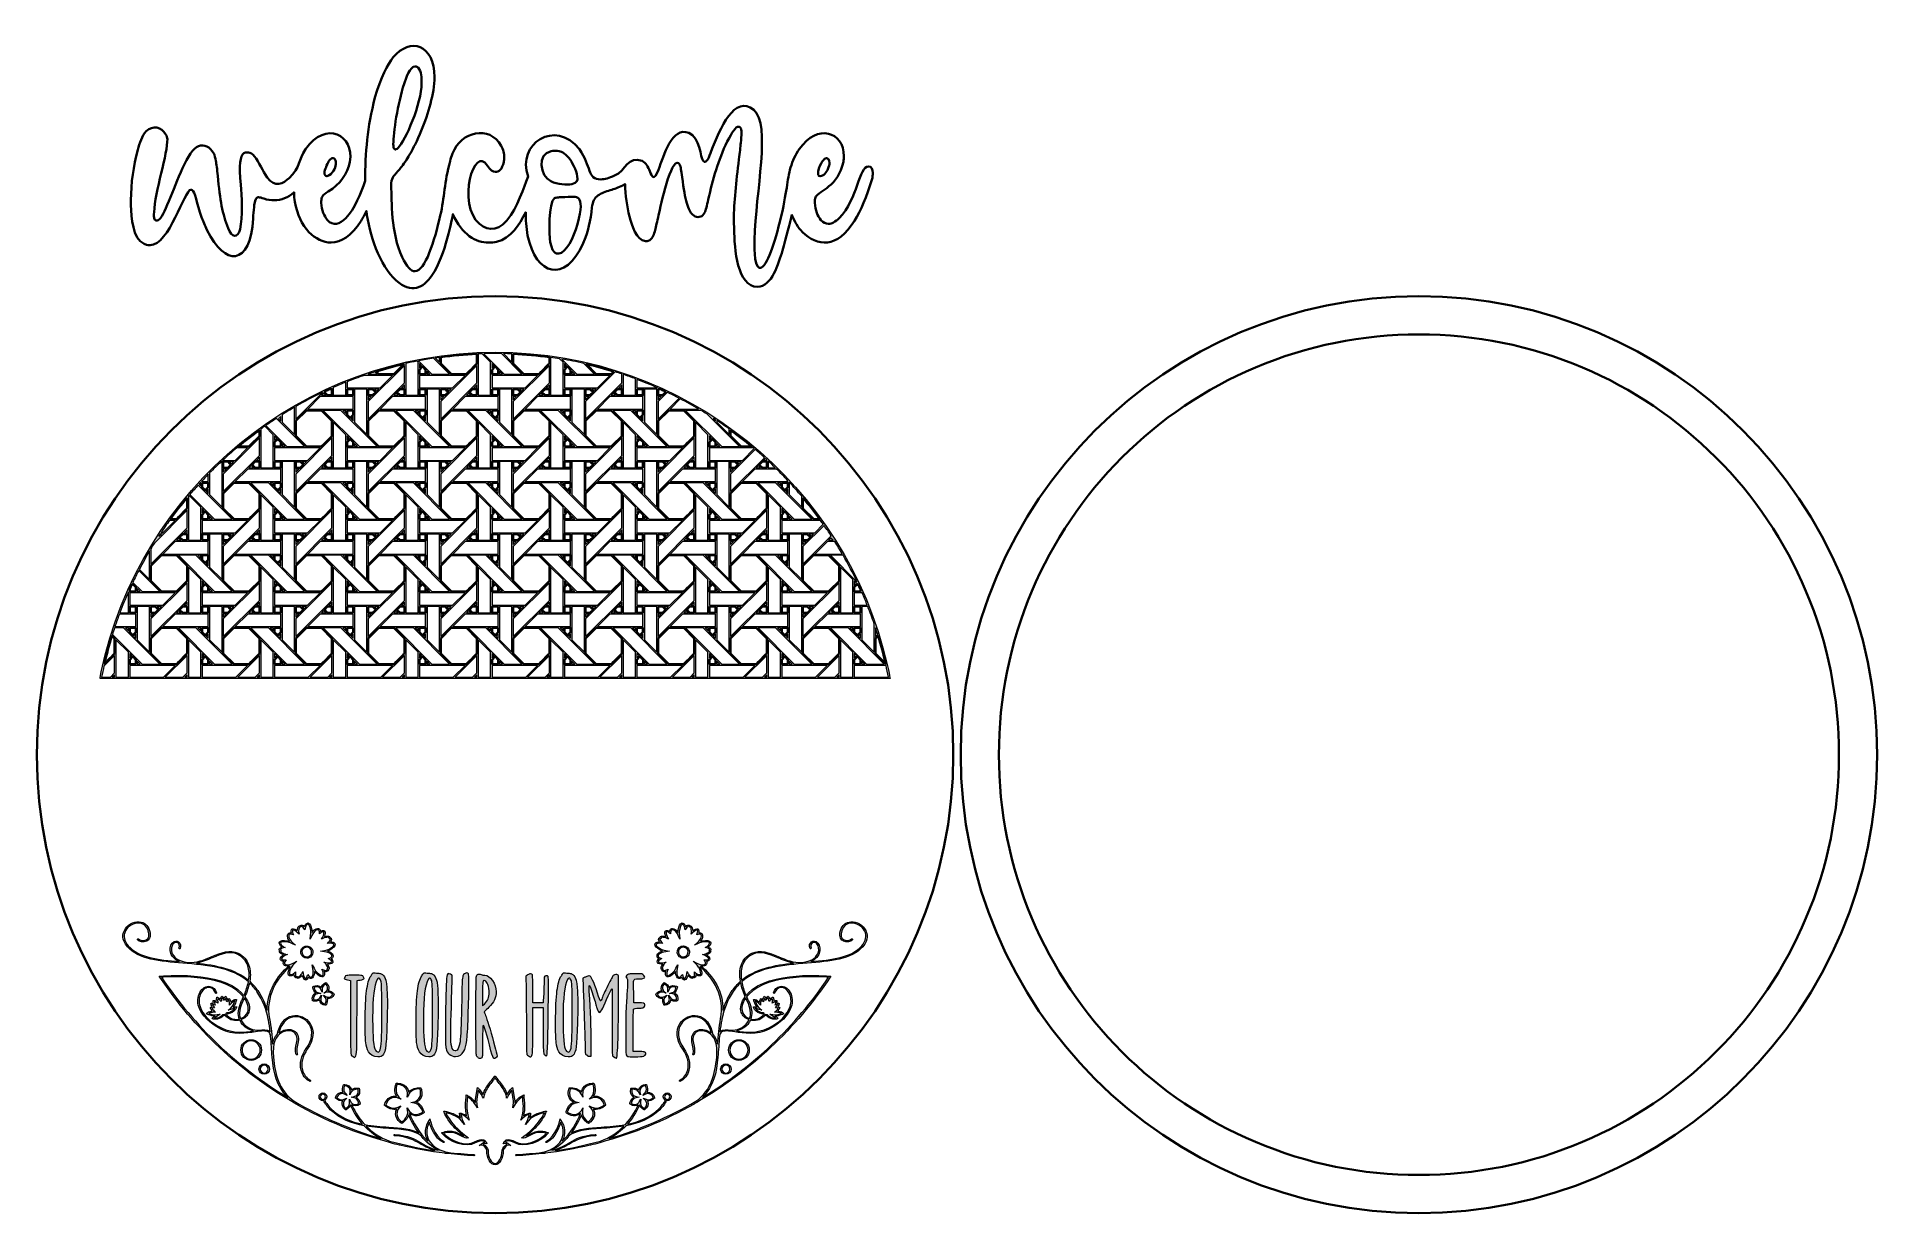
# Model space of a CAD drawing. Header units: inches. Extents: x 6.4 to 30.5, y 3.1 to 18.5.
import ezdxf

# ---------------------------------------------------------------- set-up
doc = ezdxf.new("R2010")
doc.units = ezdxf.units.IN
doc.header["$MEASUREMENT"] = 0
doc.layers.add('Design', color=7, linetype='Continuous', lineweight=0)

msp = doc.modelspace()

# ---------------------------------------------------------------- hatches: boundary and pattern name
at = {"layer": 'Design', "true_color": 0x000000, "transparency": 33554687}
h = msp.add_hatch(color=18, dxfattribs=at)
h.dxf.hatch_style = 2
edge = h.paths.add_edge_path()
edge.add_spline(control_points=[(15.405, 4.929), (15.377, 4.929), (15.354, 4.952), (15.354, 4.98), (15.354, 5.009), (15.377, 5.032), (15.405, 5.032), (15.434, 5.032), (15.457, 5.009), (15.457, 4.98), (15.457, 4.952), (15.434, 4.929), (15.405, 4.929)], knot_values=[0, 0, 0, 0, 1, 1, 1, 2, 2, 2, 3, 3, 3, 4, 4, 4, 4], degree=3, periodic=0)
edge = h.paths.add_edge_path()
edge.add_spline(control_points=[(15.405, 5.049), (15.368, 5.049), (15.337, 5.018), (15.337, 4.98), (15.337, 4.943), (15.368, 4.912), (15.405, 4.912), (15.443, 4.912), (15.474, 4.943), (15.474, 4.98), (15.474, 5.018), (15.443, 5.049), (15.405, 5.049)], knot_values=[0, 0, 0, 0, 1, 1, 1, 2, 2, 2, 3, 3, 3, 4, 4, 4, 4], degree=3, periodic=0)
edge = h.paths.add_edge_path()
edge.add_spline(control_points=[(9.36, 4.929), (9.332, 4.929), (9.309, 4.952), (9.309, 4.98), (9.309, 5.009), (9.332, 5.032), (9.36, 5.032), (9.389, 5.032), (9.412, 5.009), (9.412, 4.98), (9.412, 4.952), (9.389, 4.929), (9.36, 4.929)], knot_values=[0, 0, 0, 0, 1, 1, 1, 2, 2, 2, 3, 3, 3, 4, 4, 4, 4], degree=3, periodic=0)
edge = h.paths.add_edge_path()
edge.add_spline(control_points=[(9.36, 5.049), (9.323, 5.049), (9.292, 5.018), (9.292, 4.98), (9.292, 4.943), (9.323, 4.912), (9.36, 4.912), (9.398, 4.912), (9.429, 4.943), (9.429, 4.98), (9.429, 5.018), (9.398, 5.049), (9.36, 5.049)], knot_values=[0, 0, 0, 0, 1, 1, 1, 2, 2, 2, 3, 3, 3, 4, 4, 4, 4], degree=3, periodic=0)
edge = h.paths.add_edge_path()
edge.add_spline(control_points=[(9.189, 5.111), (9.124, 5.111), (9.07, 5.164), (9.07, 5.23), (9.07, 5.295), (9.124, 5.349), (9.189, 5.349), (9.255, 5.349), (9.308, 5.295), (9.308, 5.23), (9.308, 5.164), (9.255, 5.111), (9.189, 5.111)], knot_values=[0, 0, 0, 0, 1, 1, 1, 2, 2, 2, 3, 3, 3, 4, 4, 4, 4], degree=3, periodic=0)
edge = h.paths.add_edge_path()
edge.add_spline(control_points=[(9.189, 5.365), (9.114, 5.365), (9.054, 5.305), (9.054, 5.23), (9.054, 5.155), (9.114, 5.094), (9.189, 5.094), (9.264, 5.094), (9.325, 5.155), (9.325, 5.23), (9.325, 5.305), (9.264, 5.365), (9.189, 5.365)], knot_values=[0, 0, 0, 0, 1, 1, 1, 2, 2, 2, 3, 3, 3, 4, 4, 4, 4], degree=3, periodic=0)
edge = h.paths.add_edge_path()
edge.add_spline(control_points=[(15.577, 5.111), (15.511, 5.111), (15.458, 5.164), (15.458, 5.23), (15.458, 5.295), (15.511, 5.349), (15.577, 5.349), (15.642, 5.349), (15.695, 5.295), (15.695, 5.23), (15.695, 5.164), (15.642, 5.111), (15.577, 5.111)], knot_values=[0, 0, 0, 0, 1, 1, 1, 2, 2, 2, 3, 3, 3, 4, 4, 4, 4], degree=3, periodic=0)
edge = h.paths.add_edge_path()
edge.add_spline(control_points=[(15.577, 5.365), (15.502, 5.365), (15.441, 5.305), (15.441, 5.23), (15.441, 5.155), (15.502, 5.094), (15.577, 5.094), (15.651, 5.094), (15.712, 5.155), (15.712, 5.23), (15.712, 5.305), (15.651, 5.365), (15.577, 5.365)], knot_values=[0, 0, 0, 0, 1, 1, 1, 2, 2, 2, 3, 3, 3, 4, 4, 4, 4], degree=3, periodic=0)
edge = h.paths.add_edge_path()
edge.add_spline(control_points=[(14.909, 6.497), (14.905, 6.48), (14.895, 6.466), (14.881, 6.458), (14.866, 6.449), (14.849, 6.446), (14.833, 6.45), (14.816, 6.454), (14.802, 6.465), (14.794, 6.479), (14.785, 6.494), (14.782, 6.511), (14.786, 6.527), (14.79, 6.544), (14.801, 6.557), (14.815, 6.566), (14.825, 6.572), (14.836, 6.575), (14.848, 6.575), (14.853, 6.575), (14.858, 6.575), (14.863, 6.573), (14.897, 6.565), (14.918, 6.53), (14.909, 6.497)], knot_values=[0, 0, 0, 0, 1, 1, 1, 2, 2, 2, 3, 3, 3, 4, 4, 4, 5, 5, 5, 6, 6, 6, 7, 7, 7, 8, 8, 8, 8], degree=3, periodic=0)
edge = h.paths.add_edge_path()
edge.add_spline(control_points=[(14.867, 6.59), (14.846, 6.595), (14.825, 6.591), (14.807, 6.58), (14.788, 6.569), (14.775, 6.552), (14.77, 6.531), (14.759, 6.488), (14.786, 6.445), (14.829, 6.434), (14.835, 6.433), (14.842, 6.432), (14.848, 6.432), (14.862, 6.432), (14.876, 6.436), (14.889, 6.443), (14.907, 6.454), (14.92, 6.472), (14.926, 6.492), (14.931, 6.513), (14.927, 6.535), (14.916, 6.553), (14.905, 6.571), (14.888, 6.584), (14.867, 6.59)], knot_values=[0, 0, 0, 0, 1, 1, 1, 2, 2, 2, 3, 3, 3, 4, 4, 4, 5, 5, 5, 6, 6, 6, 7, 7, 7, 8, 8, 8, 8], degree=3, periodic=0)
edge = h.paths.add_edge_path()
edge.add_spline(control_points=[(10.159, 5.916), (10.166, 5.906), (10.17, 5.897), (10.171, 5.889), (10.174, 5.865), (10.164, 5.842), (10.159, 5.833), (10.147, 5.835), (10.118, 5.842), (10.107, 5.867), (10.101, 5.88), (10.099, 5.894), (10.102, 5.907), (10.102, 5.907), (10.111, 5.946), (10.111, 5.946), (10.111, 5.946), (10.087, 5.914), (10.087, 5.914), (10.08, 5.904), (10.072, 5.897), (10.065, 5.894), (10.043, 5.884), (10.018, 5.886), (10.008, 5.888), (10.006, 5.899), (10.004, 5.929), (10.024, 5.948), (10.035, 5.958), (10.048, 5.964), (10.061, 5.965), (10.061, 5.965), (10.101, 5.969), (10.101, 5.969), (10.101, 5.969), (10.063, 5.981), (10.063, 5.981), (10.051, 5.985), (10.042, 5.99), (10.037, 5.996), (10.02, 6.014), (10.015, 6.038), (10.013, 6.048), (10.024, 6.054), (10.051, 6.065), (10.075, 6.052), (10.088, 6.044), (10.098, 6.034), (10.103, 6.022), (10.103, 6.022), (10.119, 5.985), (10.119, 5.985), (10.119, 5.985), (10.119, 6.025), (10.119, 6.025), (10.119, 6.037), (10.121, 6.047), (10.125, 6.054), (10.137, 6.076), (10.158, 6.088), (10.168, 6.093), (10.176, 6.084), (10.195, 6.062), (10.19, 6.035), (10.187, 6.02), (10.18, 6.008), (10.17, 5.999), (10.17, 5.999), (10.14, 5.973), (10.14, 5.973), (10.14, 5.973), (10.178, 5.985), (10.178, 5.985), (10.19, 5.989), (10.2, 5.99), (10.208, 5.988), (10.232, 5.984), (10.25, 5.967), (10.258, 5.96), (10.252, 5.949), (10.237, 5.924), (10.21, 5.921), (10.195, 5.919), (10.181, 5.922), (10.17, 5.928), (10.17, 5.928), (10.135, 5.949), (10.135, 5.949), (10.135, 5.949), (10.159, 5.916), (10.159, 5.916)], knot_values=[0, 0, 0, 0, 1, 1, 1, 2, 2, 2, 3, 3, 3, 4, 4, 4, 5, 5, 5, 6, 6, 6, 7, 7, 7, 8, 8, 8, 9, 9, 9, 10, 10, 10, 11, 11, 11, 12, 12, 12, 13, 13, 13, 14, 14, 14, 15, 15, 15, 16, 16, 16, 17, 17, 17, 18, 18, 18, 19, 19, 19, 20, 20, 20, 21, 21, 21, 22, 22, 22, 23, 23, 23, 24, 24, 24, 25, 25, 25, 26, 26, 26, 27, 27, 27, 28, 28, 28, 29, 29, 29, 30, 30, 30, 30], degree=3, periodic=0)
edge = h.paths.add_edge_path()
edge.add_spline(control_points=[(10.212, 5.904), (10.256, 5.909), (10.275, 5.956), (10.275, 5.958), (10.275, 5.958), (10.277, 5.963), (10.277, 5.963), (10.277, 5.963), (10.274, 5.967), (10.274, 5.967), (10.273, 5.968), (10.248, 5.997), (10.211, 6.005), (10.207, 6.005), (10.202, 6.006), (10.197, 6.006), (10.201, 6.013), (10.204, 6.022), (10.206, 6.032), (10.215, 6.075), (10.176, 6.108), (10.175, 6.109), (10.175, 6.109), (10.171, 6.112), (10.171, 6.112), (10.171, 6.112), (10.166, 6.11), (10.166, 6.11), (10.165, 6.11), (10.129, 6.095), (10.111, 6.062), (10.108, 6.058), (10.107, 6.054), (10.105, 6.049), (10.099, 6.055), (10.092, 6.061), (10.083, 6.066), (10.045, 6.088), (10.002, 6.061), (10, 6.06), (10, 6.06), (9.996, 6.057), (9.996, 6.057), (9.996, 6.057), (9.996, 6.052), (9.996, 6.052), (9.996, 6.051), (9.999, 6.012), (10.025, 5.985), (10.028, 5.981), (10.032, 5.978), (10.036, 5.975), (10.028, 5.972), (10.02, 5.966), (10.013, 5.96), (9.98, 5.93), (9.992, 5.881), (9.993, 5.879), (9.993, 5.879), (9.994, 5.874), (9.994, 5.874), (9.994, 5.874), (9.999, 5.873), (9.999, 5.873), (10, 5.872), (10.038, 5.863), (10.072, 5.879), (10.076, 5.881), (10.08, 5.883), (10.084, 5.887), (10.085, 5.878), (10.088, 5.869), (10.092, 5.86), (10.11, 5.819), (10.161, 5.816), (10.163, 5.816), (10.163, 5.816), (10.168, 5.815), (10.168, 5.815), (10.168, 5.815), (10.171, 5.82), (10.171, 5.82), (10.171, 5.821), (10.192, 5.854), (10.187, 5.891), (10.187, 5.896), (10.186, 5.9), (10.184, 5.905), (10.192, 5.903), (10.202, 5.903), (10.212, 5.904)], knot_values=[0, 0, 0, 0, 1, 1, 1, 2, 2, 2, 3, 3, 3, 4, 4, 4, 5, 5, 5, 6, 6, 6, 7, 7, 7, 8, 8, 8, 9, 9, 9, 10, 10, 10, 11, 11, 11, 12, 12, 12, 13, 13, 13, 14, 14, 14, 15, 15, 15, 16, 16, 16, 17, 17, 17, 18, 18, 18, 19, 19, 19, 20, 20, 20, 21, 21, 21, 22, 22, 22, 23, 23, 23, 24, 24, 24, 25, 25, 25, 26, 26, 26, 27, 27, 27, 28, 28, 28, 29, 29, 29, 30, 30, 30, 30], degree=3, periodic=0)
edge = h.paths.add_edge_path()
edge.add_spline(control_points=[(12.507, 4.008), (12.514, 4.01), (12.527, 4.005), (12.54, 3.997), (12.509, 3.986), (12.481, 3.948), (12.474, 3.92), (12.474, 3.92), (12.474, 3.918), (12.474, 3.918), (12.474, 3.824), (12.432, 3.745), (12.383, 3.745), (12.334, 3.745), (12.292, 3.824), (12.292, 3.918), (12.292, 3.918), (12.292, 3.92), (12.292, 3.92), (12.284, 3.948), (12.257, 3.986), (12.226, 3.997), (12.238, 4.005), (12.252, 4.01), (12.259, 4.008), (12.259, 4.008), (12.275, 4.002), (12.275, 4.002), (12.275, 4.002), (12.27, 4.018), (12.27, 4.018), (12.27, 4.019), (12.262, 4.042), (12.236, 4.053), (12.206, 4.065), (12.166, 4.056), (12.116, 4.028), (12.003, 3.965), (11.812, 4.034), (11.71, 4.139), (11.737, 4.149), (11.811, 4.169), (11.89, 4.128), (11.99, 4.076), (12.013, 4.075), (12.018, 4.076), (12.018, 4.076), (12.037, 4.08), (12.037, 4.08), (12.037, 4.08), (12.021, 4.091), (12.021, 4.091), (12.02, 4.092), (11.909, 4.17), (11.832, 4.263), (11.776, 4.331), (11.748, 4.385), (11.737, 4.409), (11.778, 4.401), (11.891, 4.371), (11.943, 4.305), (11.943, 4.305), (11.983, 4.254), (11.983, 4.254), (11.983, 4.254), (11.957, 4.313), (11.957, 4.313), (11.957, 4.314), (11.941, 4.352), (11.937, 4.385), (11.955, 4.38), (11.992, 4.368), (12.019, 4.338), (12.019, 4.338), (12.044, 4.311), (12.044, 4.311), (12.044, 4.311), (12.034, 4.346), (12.034, 4.346), (12.033, 4.347), (12.006, 4.443), (12.014, 4.527), (12.019, 4.576), (12.02, 4.603), (12.021, 4.617), (12.043, 4.604), (12.091, 4.571), (12.13, 4.508), (12.13, 4.508), (12.152, 4.473), (12.152, 4.473), (12.152, 4.473), (12.145, 4.514), (12.145, 4.514), (12.141, 4.539), (12.141, 4.564), (12.144, 4.585), (12.144, 4.585), (12.164, 4.704), (12.164, 4.704), (12.177, 4.688), (12.198, 4.66), (12.22, 4.619), (12.22, 4.619), (12.231, 4.599), (12.231, 4.599), (12.231, 4.599), (12.235, 4.622), (12.235, 4.622), (12.239, 4.644), (12.246, 4.665), (12.256, 4.684), (12.283, 4.737), (12.321, 4.784), (12.354, 4.826), (12.364, 4.839), (12.374, 4.852), (12.383, 4.864), (12.392, 4.852), (12.402, 4.839), (12.412, 4.826), (12.445, 4.784), (12.483, 4.737), (12.51, 4.684), (12.519, 4.665), (12.526, 4.644), (12.531, 4.622), (12.531, 4.622), (12.535, 4.599), (12.535, 4.599), (12.535, 4.599), (12.546, 4.619), (12.546, 4.619), (12.568, 4.66), (12.589, 4.688), (12.602, 4.704), (12.602, 4.704), (12.621, 4.585), (12.621, 4.585), (12.625, 4.564), (12.625, 4.539), (12.621, 4.514), (12.621, 4.514), (12.614, 4.473), (12.614, 4.473), (12.614, 4.473), (12.636, 4.508), (12.636, 4.508), (12.675, 4.571), (12.723, 4.604), (12.745, 4.617), (12.745, 4.603), (12.747, 4.576), (12.752, 4.527), (12.76, 4.443), (12.732, 4.347), (12.732, 4.346), (12.732, 4.346), (12.722, 4.311), (12.722, 4.311), (12.722, 4.311), (12.746, 4.338), (12.746, 4.338), (12.773, 4.368), (12.811, 4.38), (12.829, 4.385), (12.825, 4.352), (12.809, 4.314), (12.809, 4.313), (12.809, 4.313), (12.783, 4.254), (12.783, 4.254), (12.783, 4.254), (12.823, 4.305), (12.823, 4.305), (12.874, 4.371), (12.988, 4.401), (13.029, 4.409), (13.018, 4.385), (12.99, 4.331), (12.934, 4.263), (12.857, 4.17), (12.746, 4.092), (12.744, 4.091), (12.744, 4.091), (12.728, 4.08), (12.728, 4.08), (12.728, 4.08), (12.748, 4.076), (12.748, 4.076), (12.752, 4.075), (12.776, 4.076), (12.875, 4.128), (12.955, 4.169), (13.029, 4.149), (13.056, 4.139), (12.953, 4.034), (12.763, 3.965), (12.65, 4.028), (12.6, 4.056), (12.56, 4.065), (12.53, 4.053), (12.503, 4.042), (12.496, 4.019), (12.496, 4.018), (12.496, 4.018), (12.491, 4.002), (12.491, 4.002), (12.491, 4.002), (12.507, 4.008), (12.507, 4.008)], knot_values=[0, 0, 0, 0, 1, 1, 1, 2, 2, 2, 3, 3, 3, 4, 4, 4, 5, 5, 5, 6, 6, 6, 7, 7, 7, 8, 8, 8, 9, 9, 9, 10, 10, 10, 11, 11, 11, 12, 12, 12, 13, 13, 13, 14, 14, 14, 15, 15, 15, 16, 16, 16, 17, 17, 17, 18, 18, 18, 19, 19, 19, 20, 20, 20, 21, 21, 21, 22, 22, 22, 23, 23, 23, 24, 24, 24, 25, 25, 25, 26, 26, 26, 27, 27, 27, 28, 28, 28, 29, 29, 29, 30, 30, 30, 31, 31, 31, 32, 32, 32, 33, 33, 33, 34, 34, 34, 35, 35, 35, 36, 36, 36, 37, 37, 37, 38, 38, 38, 39, 39, 39, 40, 40, 40, 41, 41, 41, 42, 42, 42, 43, 43, 43, 44, 44, 44, 45, 45, 45, 46, 46, 46, 47, 47, 47, 48, 48, 48, 49, 49, 49, 50, 50, 50, 51, 51, 51, 52, 52, 52, 53, 53, 53, 54, 54, 54, 55, 55, 55, 56, 56, 56, 57, 57, 57, 58, 58, 58, 59, 59, 59, 60, 60, 60, 61, 61, 61, 62, 62, 62, 63, 63, 63, 64, 64, 64, 65, 65, 65, 66, 66, 66, 67, 67, 67, 68, 68, 68, 69, 69, 69, 70, 70, 70, 70], degree=3, periodic=0)
edge = h.paths.add_edge_path()
edge.add_spline(control_points=[(12.537, 4.037), (12.561, 4.047), (12.597, 4.039), (12.642, 4.014), (12.768, 3.943), (12.972, 4.022), (13.076, 4.136), (13.076, 4.136), (13.083, 4.144), (13.083, 4.144), (13.083, 4.144), (13.074, 4.149), (13.074, 4.149), (13.07, 4.151), (12.974, 4.198), (12.868, 4.143), (12.834, 4.125), (12.81, 4.114), (12.793, 4.107), (12.833, 4.138), (12.897, 4.192), (12.947, 4.252), (13.026, 4.347), (13.05, 4.415), (13.051, 4.418), (13.051, 4.418), (13.055, 4.431), (13.055, 4.431), (13.055, 4.431), (13.041, 4.429), (13.041, 4.429), (13.035, 4.428), (12.912, 4.407), (12.837, 4.343), (12.842, 4.359), (12.846, 4.378), (12.846, 4.395), (12.846, 4.395), (12.846, 4.405), (12.846, 4.405), (12.846, 4.405), (12.837, 4.403), (12.837, 4.403), (12.835, 4.403), (12.792, 4.397), (12.755, 4.368), (12.763, 4.404), (12.774, 4.468), (12.768, 4.528), (12.76, 4.612), (12.761, 4.63), (12.761, 4.63), (12.761, 4.63), (12.762, 4.644), (12.762, 4.644), (12.762, 4.644), (12.749, 4.638), (12.749, 4.638), (12.747, 4.637), (12.691, 4.611), (12.64, 4.544), (12.641, 4.56), (12.64, 4.574), (12.638, 4.588), (12.638, 4.588), (12.612, 4.741), (12.612, 4.741), (12.612, 4.741), (12.601, 4.729), (12.601, 4.729), (12.6, 4.728), (12.573, 4.699), (12.542, 4.646), (12.538, 4.662), (12.532, 4.678), (12.525, 4.692), (12.497, 4.746), (12.459, 4.794), (12.425, 4.837), (12.412, 4.853), (12.4, 4.868), (12.39, 4.883), (12.39, 4.883), (12.383, 4.892), (12.383, 4.892), (12.383, 4.892), (12.376, 4.883), (12.376, 4.883), (12.366, 4.868), (12.354, 4.853), (12.341, 4.837), (12.307, 4.794), (12.269, 4.746), (12.241, 4.692), (12.234, 4.678), (12.228, 4.662), (12.224, 4.646), (12.193, 4.699), (12.166, 4.728), (12.165, 4.729), (12.165, 4.729), (12.153, 4.741), (12.153, 4.741), (12.153, 4.741), (12.128, 4.588), (12.128, 4.588), (12.126, 4.574), (12.125, 4.56), (12.125, 4.544), (12.075, 4.611), (12.019, 4.637), (12.016, 4.638), (12.016, 4.638), (12.004, 4.644), (12.004, 4.644), (12.004, 4.644), (12.005, 4.63), (12.005, 4.63), (12.005, 4.63), (12.005, 4.612), (11.997, 4.528), (11.992, 4.468), (12.003, 4.404), (12.011, 4.368), (11.973, 4.397), (11.931, 4.403), (11.929, 4.403), (11.929, 4.403), (11.919, 4.405), (11.919, 4.405), (11.919, 4.405), (11.919, 4.395), (11.919, 4.395), (11.92, 4.378), (11.924, 4.359), (11.929, 4.343), (11.854, 4.407), (11.73, 4.428), (11.724, 4.429), (11.724, 4.429), (11.711, 4.431), (11.711, 4.431), (11.711, 4.431), (11.715, 4.418), (11.715, 4.418), (11.716, 4.415), (11.74, 4.347), (11.819, 4.252), (11.869, 4.192), (11.933, 4.138), (11.973, 4.107), (11.956, 4.114), (11.931, 4.125), (11.898, 4.143), (11.791, 4.198), (11.696, 4.151), (11.692, 4.149), (11.692, 4.149), (11.682, 4.144), (11.682, 4.144), (11.682, 4.144), (11.69, 4.136), (11.69, 4.136), (11.794, 4.022), (11.998, 3.943), (12.124, 4.014), (12.168, 4.039), (12.205, 4.047), (12.229, 4.037), (12.238, 4.034), (12.244, 4.029), (12.247, 4.024), (12.227, 4.02), (12.204, 4.003), (12.199, 3.999), (12.199, 3.999), (12.177, 3.981), (12.177, 3.981), (12.177, 3.981), (12.205, 3.984), (12.205, 3.984), (12.234, 3.986), (12.267, 3.946), (12.275, 3.917), (12.276, 3.811), (12.323, 3.728), (12.383, 3.728), (12.443, 3.728), (12.49, 3.811), (12.491, 3.917), (12.499, 3.946), (12.532, 3.987), (12.561, 3.984), (12.561, 3.984), (12.589, 3.981), (12.589, 3.981), (12.589, 3.981), (12.567, 3.999), (12.567, 3.999), (12.562, 4.003), (12.539, 4.02), (12.518, 4.024), (12.522, 4.029), (12.528, 4.034), (12.537, 4.037)], knot_values=[0, 0, 0, 0, 1, 1, 1, 2, 2, 2, 3, 3, 3, 4, 4, 4, 5, 5, 5, 6, 6, 6, 7, 7, 7, 8, 8, 8, 9, 9, 9, 10, 10, 10, 11, 11, 11, 12, 12, 12, 13, 13, 13, 14, 14, 14, 15, 15, 15, 16, 16, 16, 17, 17, 17, 18, 18, 18, 19, 19, 19, 20, 20, 20, 21, 21, 21, 22, 22, 22, 23, 23, 23, 24, 24, 24, 25, 25, 25, 26, 26, 26, 27, 27, 27, 28, 28, 28, 29, 29, 29, 30, 30, 30, 31, 31, 31, 32, 32, 32, 33, 33, 33, 34, 34, 34, 35, 35, 35, 36, 36, 36, 37, 37, 37, 38, 38, 38, 39, 39, 39, 40, 40, 40, 41, 41, 41, 42, 42, 42, 43, 43, 43, 44, 44, 44, 45, 45, 45, 46, 46, 46, 47, 47, 47, 48, 48, 48, 49, 49, 49, 50, 50, 50, 51, 51, 51, 52, 52, 52, 53, 53, 53, 54, 54, 54, 55, 55, 55, 56, 56, 56, 57, 57, 57, 58, 58, 58, 59, 59, 59, 60, 60, 60, 61, 61, 61, 62, 62, 62, 63, 63, 63, 64, 64, 64, 65, 65, 65, 66, 66, 66, 67, 67, 67, 68, 68, 68, 68], degree=3, periodic=0)
edge = h.paths.add_edge_path()
edge.add_spline(control_points=[(11.068, 4.108), (11.247, 4.093), (11.316, 4.052), (11.396, 4.006), (11.448, 3.976), (11.504, 3.943), (11.595, 3.913), (11.395, 3.943), (11.197, 3.985), (11.002, 4.038), (10.871, 4.085), (10.771, 4.158), (10.696, 4.234), (10.795, 4.217), (10.896, 4.21), (10.991, 4.204), (11.176, 4.191), (11.336, 4.179), (11.42, 4.101), (11.482, 4.027), (11.556, 3.96), (11.637, 3.918), (11.525, 3.95), (11.462, 3.987), (11.405, 4.02), (11.323, 4.068), (11.253, 4.109), (11.07, 4.125), (11.065, 4.126), (11.061, 4.122), (11.061, 4.117), (11.06, 4.113), (11.064, 4.109), (11.068, 4.108)], knot_values=[0, 0, 0, 0, 1, 1, 1, 2, 2, 2, 3, 3, 3, 4, 4, 4, 5, 5, 5, 6, 6, 6, 7, 7, 7, 8, 8, 8, 9, 9, 9, 10, 10, 10, 11, 11, 11, 11], degree=3, periodic=0)
edge = h.paths.add_edge_path()
edge.add_spline(control_points=[(8.746, 5.693), (8.706, 5.687), (8.678, 5.694), (8.673, 5.696), (8.663, 5.699), (8.646, 5.705), (8.634, 5.709), (8.639, 5.712), (8.646, 5.716), (8.656, 5.719), (8.67, 5.722), (8.688, 5.724), (8.701, 5.725), (8.701, 5.725), (8.722, 5.727), (8.722, 5.727), (8.722, 5.727), (8.706, 5.74), (8.706, 5.74), (8.689, 5.753), (8.68, 5.768), (8.676, 5.776), (8.68, 5.778), (8.687, 5.779), (8.697, 5.782), (8.697, 5.782), (8.709, 5.784), (8.709, 5.784), (8.709, 5.784), (8.702, 5.795), (8.702, 5.795), (8.694, 5.806), (8.688, 5.816), (8.685, 5.824), (8.689, 5.824), (8.695, 5.823), (8.702, 5.821), (8.702, 5.821), (8.717, 5.818), (8.717, 5.818), (8.717, 5.818), (8.712, 5.832), (8.712, 5.832), (8.708, 5.843), (8.708, 5.855), (8.708, 5.863), (8.718, 5.861), (8.731, 5.855), (8.739, 5.851), (8.739, 5.851), (8.754, 5.843), (8.754, 5.843), (8.754, 5.843), (8.751, 5.86), (8.751, 5.86), (8.748, 5.878), (8.75, 5.892), (8.752, 5.901), (8.76, 5.897), (8.773, 5.89), (8.784, 5.876), (8.784, 5.876), (8.796, 5.863), (8.796, 5.863), (8.796, 5.863), (8.799, 5.88), (8.799, 5.88), (8.801, 5.888), (8.805, 5.903), (8.809, 5.911), (8.816, 5.907), (8.825, 5.899), (8.831, 5.889), (8.831, 5.889), (8.839, 5.876), (8.839, 5.876), (8.839, 5.876), (8.845, 5.89), (8.845, 5.89), (8.849, 5.897), (8.852, 5.902), (8.854, 5.905), (8.858, 5.898), (8.863, 5.887), (8.866, 5.874), (8.866, 5.874), (8.87, 5.862), (8.87, 5.862), (8.87, 5.862), (8.88, 5.869), (8.88, 5.869), (8.888, 5.875), (8.893, 5.88), (8.897, 5.882), (8.901, 5.873), (8.906, 5.857), (8.906, 5.836), (8.906, 5.836), (8.907, 5.815), (8.907, 5.815), (8.907, 5.815), (8.921, 5.83), (8.921, 5.83), (8.93, 5.84), (8.943, 5.853), (8.954, 5.862), (8.963, 5.868), (8.97, 5.871), (8.976, 5.873), (8.971, 5.861), (8.965, 5.843), (8.961, 5.834), (8.959, 5.829), (8.948, 5.803), (8.917, 5.775), (8.917, 5.775), (8.89, 5.75), (8.89, 5.75), (8.89, 5.75), (8.925, 5.761), (8.925, 5.761), (8.935, 5.764), (8.944, 5.768), (8.953, 5.771), (8.963, 5.775), (8.97, 5.778), (8.976, 5.779), (8.969, 5.767), (8.956, 5.75), (8.933, 5.738), (8.896, 5.718), (8.875, 5.72), (8.875, 5.72), (8.875, 5.72), (8.87, 5.72), (8.87, 5.72), (8.87, 5.72), (8.867, 5.715), (8.867, 5.715), (8.867, 5.715), (8.862, 5.707), (8.849, 5.699), (8.835, 5.694), (8.825, 5.695), (8.825, 5.695), (8.825, 5.695), (8.819, 5.696), (8.819, 5.696), (8.819, 5.696), (8.816, 5.691), (8.816, 5.691), (8.816, 5.691), (8.804, 5.674), (8.766, 5.657), (8.742, 5.647), (8.72, 5.648), (8.707, 5.65), (8.711, 5.653), (8.718, 5.658), (8.727, 5.663), (8.736, 5.667), (8.744, 5.673), (8.752, 5.678), (8.752, 5.678), (8.783, 5.699), (8.783, 5.699), (8.783, 5.699), (8.746, 5.693), (8.746, 5.693)], knot_values=[0, 0, 0, 0, 1, 1, 1, 2, 2, 2, 3, 3, 3, 4, 4, 4, 5, 5, 5, 6, 6, 6, 7, 7, 7, 8, 8, 8, 9, 9, 9, 10, 10, 10, 11, 11, 11, 12, 12, 12, 13, 13, 13, 14, 14, 14, 15, 15, 15, 16, 16, 16, 17, 17, 17, 18, 18, 18, 19, 19, 19, 20, 20, 20, 21, 21, 21, 22, 22, 22, 23, 23, 23, 24, 24, 24, 25, 25, 25, 26, 26, 26, 27, 27, 27, 28, 28, 28, 29, 29, 29, 30, 30, 30, 31, 31, 31, 32, 32, 32, 33, 33, 33, 34, 34, 34, 35, 35, 35, 36, 36, 36, 37, 37, 37, 38, 38, 38, 39, 39, 39, 40, 40, 40, 41, 41, 41, 42, 42, 42, 43, 43, 43, 44, 44, 44, 45, 45, 45, 46, 46, 46, 47, 47, 47, 48, 48, 48, 49, 49, 49, 50, 50, 50, 51, 51, 51, 52, 52, 52, 53, 53, 53, 54, 54, 54, 55, 55, 55, 56, 56, 56, 56], degree=3, periodic=0)
edge = h.paths.add_edge_path()
edge.add_spline(control_points=[(8.015, 6.182), (8.122, 6.19), (8.804, 6.232), (9.056, 5.963), (9.068, 5.95), (9.079, 5.938), (9.088, 5.925), (9.081, 5.909), (9.073, 5.893), (9.065, 5.876), (9.013, 5.77), (9.014, 5.691), (9.034, 5.636), (9.029, 5.635), (9.024, 5.634), (9.018, 5.633), (8.958, 5.624), (8.902, 5.646), (8.867, 5.692), (8.873, 5.696), (8.876, 5.7), (8.879, 5.703), (8.888, 5.703), (8.91, 5.706), (8.941, 5.723), (8.984, 5.745), (8.997, 5.784), (8.997, 5.786), (8.997, 5.786), (9, 5.793), (9, 5.793), (9, 5.793), (8.993, 5.796), (8.993, 5.796), (8.989, 5.798), (8.979, 5.799), (8.953, 5.789), (8.968, 5.807), (8.975, 5.823), (8.977, 5.828), (8.983, 5.843), (8.995, 5.88), (8.996, 5.882), (8.996, 5.882), (8.999, 5.892), (8.999, 5.892), (8.999, 5.892), (8.988, 5.893), (8.988, 5.893), (8.986, 5.893), (8.969, 5.893), (8.945, 5.875), (8.937, 5.87), (8.929, 5.862), (8.922, 5.855), (8.918, 5.882), (8.907, 5.898), (8.907, 5.899), (8.907, 5.899), (8.903, 5.905), (8.903, 5.905), (8.903, 5.905), (8.896, 5.902), (8.896, 5.902), (8.893, 5.9), (8.888, 5.896), (8.879, 5.89), (8.871, 5.911), (8.862, 5.925), (8.862, 5.926), (8.862, 5.926), (8.856, 5.934), (8.856, 5.934), (8.856, 5.934), (8.849, 5.928), (8.849, 5.928), (8.848, 5.926), (8.845, 5.924), (8.837, 5.909), (8.825, 5.922), (8.812, 5.93), (8.812, 5.93), (8.812, 5.93), (8.806, 5.933), (8.806, 5.933), (8.806, 5.933), (8.801, 5.929), (8.801, 5.929), (8.794, 5.922), (8.789, 5.908), (8.786, 5.898), (8.768, 5.914), (8.75, 5.919), (8.749, 5.92), (8.749, 5.92), (8.742, 5.921), (8.742, 5.921), (8.742, 5.921), (8.739, 5.915), (8.739, 5.915), (8.739, 5.914), (8.732, 5.897), (8.733, 5.872), (8.723, 5.876), (8.709, 5.881), (8.699, 5.88), (8.699, 5.88), (8.693, 5.879), (8.693, 5.879), (8.693, 5.879), (8.692, 5.873), (8.692, 5.873), (8.692, 5.872), (8.69, 5.857), (8.693, 5.84), (8.676, 5.843), (8.672, 5.842), (8.67, 5.842), (8.67, 5.842), (8.661, 5.84), (8.661, 5.84), (8.661, 5.84), (8.664, 5.831), (8.664, 5.831), (8.664, 5.83), (8.669, 5.814), (8.681, 5.795), (8.671, 5.792), (8.664, 5.79), (8.661, 5.789), (8.661, 5.789), (8.655, 5.786), (8.655, 5.786), (8.655, 5.786), (8.657, 5.779), (8.657, 5.779), (8.657, 5.778), (8.663, 5.76), (8.681, 5.74), (8.671, 5.739), (8.661, 5.737), (8.651, 5.735), (8.623, 5.727), (8.612, 5.713), (8.61, 5.711), (8.61, 5.711), (8.604, 5.703), (8.604, 5.703), (8.604, 5.703), (8.614, 5.699), (8.614, 5.699), (8.616, 5.698), (8.652, 5.685), (8.668, 5.68), (8.674, 5.678), (8.69, 5.674), (8.713, 5.674), (8.69, 5.66), (8.684, 5.652), (8.683, 5.648), (8.683, 5.648), (8.681, 5.64), (8.681, 5.64), (8.681, 5.64), (8.688, 5.638), (8.688, 5.638), (8.689, 5.637), (8.703, 5.632), (8.724, 5.632), (8.738, 5.632), (8.755, 5.634), (8.772, 5.642), (8.805, 5.656), (8.821, 5.671), (8.827, 5.678), (8.832, 5.678), (8.841, 5.679), (8.852, 5.683), (8.89, 5.632), (8.953, 5.607), (9.021, 5.617), (9.027, 5.618), (9.033, 5.619), (9.04, 5.621), (9.045, 5.608), (9.051, 5.597), (9.058, 5.587), (9.098, 5.527), (9.164, 5.493), (9.221, 5.48), (9.105, 5.462), (8.953, 5.445), (8.799, 5.519), (8.66, 5.587), (8.555, 5.691), (8.52, 5.799), (8.5, 5.861), (8.504, 5.922), (8.532, 5.974), (8.56, 6.027), (8.604, 6.054), (8.648, 6.047), (8.684, 6.041), (8.712, 6.013), (8.718, 5.977), (8.719, 5.973), (8.723, 5.97), (8.728, 5.971), (8.733, 5.971), (8.736, 5.976), (8.735, 5.98), (8.727, 6.023), (8.693, 6.056), (8.65, 6.063), (8.599, 6.072), (8.549, 6.041), (8.517, 5.982), (8.487, 5.926), (8.483, 5.861), (8.504, 5.794), (8.541, 5.682), (8.648, 5.574), (8.792, 5.504), (8.959, 5.423), (9.125, 5.448), (9.245, 5.466), (9.324, 5.479), (9.387, 5.488), (9.419, 5.464), (9.433, 5.454), (9.441, 5.437), (9.444, 5.413), (9.444, 5.413), (9.444, 5.413), (9.444, 5.413), (9.448, 5.366), (9.451, 5.32), (9.454, 5.273), (9.457, 5.227), (9.46, 5.182), (9.464, 5.137), (9.464, 5.136), (9.464, 5.136), (9.465, 5.136), (9.465, 5.136), (9.465, 5.135), (9.465, 5.135), (9.483, 4.938), (9.521, 4.754), (9.668, 4.609), (9.016, 5.002), (8.448, 5.536), (8.015, 6.182)], knot_values=[0, 0, 0, 0, 1, 1, 1, 2, 2, 2, 3, 3, 3, 4, 4, 4, 5, 5, 5, 6, 6, 6, 7, 7, 7, 8, 8, 8, 9, 9, 9, 10, 10, 10, 11, 11, 11, 12, 12, 12, 13, 13, 13, 14, 14, 14, 15, 15, 15, 16, 16, 16, 17, 17, 17, 18, 18, 18, 19, 19, 19, 20, 20, 20, 21, 21, 21, 22, 22, 22, 23, 23, 23, 24, 24, 24, 25, 25, 25, 26, 26, 26, 27, 27, 27, 28, 28, 28, 29, 29, 29, 30, 30, 30, 31, 31, 31, 32, 32, 32, 33, 33, 33, 34, 34, 34, 35, 35, 35, 36, 36, 36, 37, 37, 37, 38, 38, 38, 39, 39, 39, 40, 40, 40, 41, 41, 41, 42, 42, 42, 43, 43, 43, 44, 44, 44, 45, 45, 45, 46, 46, 46, 47, 47, 47, 48, 48, 48, 49, 49, 49, 50, 50, 50, 51, 51, 51, 52, 52, 52, 53, 53, 53, 54, 54, 54, 55, 55, 55, 56, 56, 56, 57, 57, 57, 58, 58, 58, 59, 59, 59, 60, 60, 60, 61, 61, 61, 62, 62, 62, 63, 63, 63, 64, 64, 64, 65, 65, 65, 66, 66, 66, 67, 67, 67, 68, 68, 68, 69, 69, 69, 70, 70, 70, 71, 71, 71, 72, 72, 72, 73, 73, 73, 74, 74, 74, 75, 75, 75, 76, 76, 76, 77, 77, 77, 78, 78, 78, 79, 79, 79, 80, 80, 80, 81, 81, 81, 82, 82, 82, 83, 83, 83, 84, 84, 84, 84], degree=3, periodic=0)
edge = h.paths.add_edge_path()
edge.add_spline(control_points=[(9.1, 5.91), (9.146, 5.844), (9.162, 5.781), (9.144, 5.728), (9.129, 5.687), (9.094, 5.656), (9.05, 5.641), (9.027, 5.705), (9.037, 5.782), (9.08, 5.869), (9.087, 5.883), (9.093, 5.896), (9.1, 5.91)], knot_values=[0, 0, 0, 0, 1, 1, 1, 2, 2, 2, 3, 3, 3, 4, 4, 4, 4], degree=3, periodic=0)
edge = h.paths.add_edge_path()
edge.add_spline(control_points=[(9.167, 6.11), (9.202, 6.078), (9.235, 6.04), (9.264, 5.997), (9.343, 5.879), (9.387, 5.758), (9.413, 5.635), (9.413, 5.631), (9.414, 5.627), (9.415, 5.623), (9.415, 5.623), (9.415, 5.623), (9.415, 5.622), (9.425, 5.571), (9.433, 5.52), (9.438, 5.468), (9.435, 5.471), (9.432, 5.475), (9.429, 5.477), (9.398, 5.5), (9.349, 5.498), (9.288, 5.49), (9.23, 5.485), (9.126, 5.516), (9.072, 5.597), (9.065, 5.606), (9.06, 5.615), (9.056, 5.625), (9.105, 5.642), (9.143, 5.677), (9.159, 5.723), (9.18, 5.782), (9.162, 5.854), (9.107, 5.927), (9.136, 5.992), (9.155, 6.053), (9.167, 6.11)], knot_values=[0, 0, 0, 0, 1, 1, 1, 2, 2, 2, 3, 3, 3, 4, 4, 4, 5, 5, 5, 6, 6, 6, 7, 7, 7, 8, 8, 8, 9, 9, 9, 10, 10, 10, 11, 11, 11, 12, 12, 12, 12], degree=3, periodic=0)
edge = h.paths.add_edge_path()
edge.add_spline(control_points=[(8.474, 6.367), (8.545, 6.381), (8.614, 6.409), (8.681, 6.436), (8.799, 6.485), (8.911, 6.531), (9.013, 6.481), (9.078, 6.449), (9.123, 6.399), (9.145, 6.332), (9.164, 6.278), (9.167, 6.214), (9.156, 6.142), (8.974, 6.294), (8.722, 6.342), (8.474, 6.367)], knot_values=[0, 0, 0, 0, 1, 1, 1, 2, 2, 2, 3, 3, 3, 4, 4, 4, 5, 5, 5, 5], degree=3, periodic=0)
edge = h.paths.add_edge_path()
edge.add_spline(control_points=[(9.661, 6.344), (9.649, 6.345), (9.633, 6.348), (9.628, 6.359), (9.624, 6.368), (9.627, 6.382), (9.637, 6.396), (9.637, 6.396), (9.648, 6.41), (9.648, 6.41), (9.648, 6.41), (9.63, 6.409), (9.63, 6.409), (9.616, 6.408), (9.604, 6.41), (9.594, 6.413), (9.586, 6.416), (9.586, 6.42), (9.586, 6.421), (9.586, 6.432), (9.606, 6.453), (9.641, 6.47), (9.641, 6.47), (9.665, 6.482), (9.665, 6.482), (9.665, 6.482), (9.638, 6.486), (9.638, 6.486), (9.632, 6.487), (9.626, 6.488), (9.622, 6.49), (9.585, 6.504), (9.578, 6.515), (9.577, 6.519), (9.576, 6.522), (9.576, 6.524), (9.577, 6.526), (9.577, 6.526), (9.58, 6.53), (9.58, 6.53), (9.58, 6.53), (9.577, 6.535), (9.577, 6.535), (9.572, 6.542), (9.573, 6.546), (9.576, 6.551), (9.578, 6.553), (9.589, 6.561), (9.613, 6.567), (9.613, 6.567), (9.634, 6.572), (9.634, 6.572), (9.634, 6.572), (9.615, 6.582), (9.615, 6.582), (9.597, 6.592), (9.585, 6.604), (9.578, 6.619), (9.574, 6.627), (9.574, 6.633), (9.577, 6.636), (9.582, 6.644), (9.601, 6.651), (9.663, 6.644), (9.675, 6.643), (9.696, 6.636), (9.722, 6.623), (9.722, 6.623), (9.77, 6.6), (9.77, 6.6), (9.77, 6.6), (9.732, 6.637), (9.732, 6.637), (9.705, 6.662), (9.689, 6.685), (9.684, 6.705), (9.681, 6.717), (9.679, 6.733), (9.688, 6.741), (9.695, 6.748), (9.71, 6.749), (9.726, 6.743), (9.726, 6.743), (9.743, 6.738), (9.743, 6.738), (9.743, 6.738), (9.736, 6.754), (9.736, 6.754), (9.731, 6.768), (9.729, 6.78), (9.729, 6.79), (9.729, 6.798), (9.733, 6.799), (9.734, 6.8), (9.744, 6.803), (9.771, 6.791), (9.798, 6.763), (9.798, 6.763), (9.816, 6.744), (9.816, 6.744), (9.816, 6.744), (9.812, 6.77), (9.812, 6.77), (9.811, 6.777), (9.81, 6.782), (9.811, 6.787), (9.812, 6.826), (9.821, 6.836), (9.825, 6.839), (9.827, 6.841), (9.829, 6.841), (9.831, 6.84), (9.831, 6.84), (9.836, 6.839), (9.836, 6.839), (9.836, 6.839), (9.839, 6.843), (9.839, 6.843), (9.845, 6.85), (9.849, 6.851), (9.854, 6.849), (9.857, 6.849), (9.868, 6.84), (9.881, 6.819), (9.881, 6.819), (9.892, 6.801), (9.892, 6.801), (9.892, 6.801), (9.896, 6.822), (9.896, 6.822), (9.9, 6.842), (9.908, 6.858), (9.92, 6.869), (9.926, 6.875), (9.932, 6.877), (9.936, 6.875), (9.944, 6.873), (9.957, 6.857), (9.97, 6.796), (9.973, 6.783), (9.972, 6.761), (9.968, 6.733), (9.968, 6.733), (9.961, 6.68), (9.961, 6.68), (9.961, 6.68), (9.984, 6.728), (9.984, 6.728), (10, 6.761), (10.017, 6.783), (10.034, 6.794), (10.044, 6.801), (10.059, 6.807), (10.07, 6.801), (10.079, 6.797), (10.084, 6.783), (10.084, 6.766), (10.084, 6.766), (10.084, 6.749), (10.084, 6.749), (10.084, 6.749), (10.097, 6.76), (10.097, 6.76), (10.109, 6.769), (10.119, 6.775), (10.129, 6.778), (10.137, 6.78), (10.139, 6.777), (10.14, 6.776), (10.147, 6.768), (10.143, 6.738), (10.125, 6.704), (10.125, 6.704), (10.112, 6.68), (10.112, 6.68), (10.112, 6.68), (10.136, 6.693), (10.136, 6.693), (10.142, 6.696), (10.147, 6.698), (10.151, 6.699), (10.189, 6.71), (10.202, 6.705), (10.205, 6.702), (10.207, 6.701), (10.208, 6.699), (10.209, 6.697), (10.209, 6.697), (10.209, 6.691), (10.209, 6.691), (10.209, 6.691), (10.214, 6.689), (10.214, 6.689), (10.222, 6.686), (10.224, 6.683), (10.224, 6.677), (10.224, 6.674), (10.219, 6.661), (10.204, 6.642), (10.204, 6.642), (10.19, 6.626), (10.19, 6.626), (10.19, 6.626), (10.211, 6.629), (10.211, 6.629), (10.231, 6.631), (10.249, 6.629), (10.263, 6.621), (10.271, 6.616), (10.274, 6.612), (10.274, 6.607), (10.274, 6.598), (10.263, 6.581), (10.209, 6.55), (10.198, 6.544), (10.177, 6.538), (10.149, 6.532), (10.149, 6.532), (10.097, 6.523), (10.097, 6.523), (10.097, 6.523), (10.149, 6.516), (10.149, 6.516), (10.185, 6.511), (10.211, 6.502), (10.227, 6.489), (10.237, 6.481), (10.248, 6.469), (10.245, 6.457), (10.243, 6.447), (10.233, 6.438), (10.216, 6.433), (10.216, 6.433), (10.199, 6.428), (10.199, 6.428), (10.199, 6.428), (10.214, 6.418), (10.214, 6.418), (10.226, 6.41), (10.235, 6.402), (10.241, 6.394), (10.246, 6.387), (10.244, 6.384), (10.243, 6.383), (10.237, 6.374), (10.208, 6.368), (10.17, 6.375), (10.17, 6.375), (10.143, 6.379), (10.143, 6.379), (10.143, 6.379), (10.162, 6.361), (10.162, 6.361), (10.167, 6.356), (10.171, 6.352), (10.173, 6.348), (10.195, 6.316), (10.194, 6.302), (10.193, 6.297), (10.192, 6.295), (10.191, 6.294), (10.188, 6.293), (10.188, 6.293), (10.183, 6.291), (10.183, 6.291), (10.183, 6.291), (10.183, 6.285), (10.183, 6.285), (10.183, 6.277), (10.18, 6.274), (10.175, 6.272), (10.172, 6.271), (10.158, 6.271), (10.135, 6.281), (10.135, 6.281), (10.115, 6.289), (10.115, 6.289), (10.115, 6.289), (10.125, 6.269), (10.125, 6.269), (10.134, 6.251), (10.136, 6.234), (10.133, 6.217), (10.131, 6.209), (10.128, 6.204), (10.124, 6.203), (10.115, 6.2), (10.096, 6.205), (10.05, 6.247), (10.04, 6.256), (10.028, 6.274), (10.014, 6.299), (10.014, 6.299), (9.989, 6.346), (9.989, 6.346), (9.989, 6.346), (9.998, 6.294), (9.998, 6.294), (10.005, 6.258), (10.004, 6.23), (9.997, 6.211), (9.992, 6.199), (9.984, 6.185), (9.972, 6.184), (9.962, 6.183), (9.95, 6.19), (9.94, 6.204), (9.94, 6.204), (9.93, 6.218), (9.93, 6.218), (9.93, 6.218), (9.925, 6.201), (9.925, 6.201), (9.922, 6.187), (9.917, 6.176), (9.911, 6.168), (9.905, 6.162), (9.902, 6.163), (9.901, 6.163), (9.89, 6.166), (9.876, 6.192), (9.871, 6.23), (9.871, 6.23), (9.867, 6.257), (9.867, 6.257), (9.867, 6.257), (9.855, 6.233), (9.855, 6.233), (9.852, 6.227), (9.849, 6.222), (9.846, 6.219), (9.822, 6.188), (9.809, 6.185), (9.804, 6.185), (9.801, 6.185), (9.8, 6.185), (9.798, 6.187), (9.798, 6.187), (9.795, 6.191), (9.795, 6.191), (9.795, 6.191), (9.79, 6.19), (9.79, 6.19), (9.781, 6.187), (9.778, 6.189), (9.774, 6.194), (9.772, 6.196), (9.769, 6.21), (9.77, 6.234), (9.77, 6.234), (9.772, 6.255), (9.772, 6.255), (9.772, 6.255), (9.756, 6.241), (9.756, 6.241), (9.742, 6.226), (9.726, 6.218), (9.709, 6.217), (9.701, 6.216), (9.695, 6.217), (9.693, 6.221), (9.688, 6.228), (9.687, 6.248), (9.712, 6.305), (9.717, 6.317), (9.73, 6.334), (9.75, 6.355), (9.75, 6.355), (9.787, 6.393), (9.787, 6.393), (9.787, 6.393), (9.74, 6.368), (9.74, 6.368), (9.708, 6.351), (9.682, 6.343), (9.661, 6.344)], knot_values=[0, 0, 0, 0, 1, 1, 1, 2, 2, 2, 3, 3, 3, 4, 4, 4, 5, 5, 5, 6, 6, 6, 7, 7, 7, 8, 8, 8, 9, 9, 9, 10, 10, 10, 11, 11, 11, 12, 12, 12, 13, 13, 13, 14, 14, 14, 15, 15, 15, 16, 16, 16, 17, 17, 17, 18, 18, 18, 19, 19, 19, 20, 20, 20, 21, 21, 21, 22, 22, 22, 23, 23, 23, 24, 24, 24, 25, 25, 25, 26, 26, 26, 27, 27, 27, 28, 28, 28, 29, 29, 29, 30, 30, 30, 31, 31, 31, 32, 32, 32, 33, 33, 33, 34, 34, 34, 35, 35, 35, 36, 36, 36, 37, 37, 37, 38, 38, 38, 39, 39, 39, 40, 40, 40, 41, 41, 41, 42, 42, 42, 43, 43, 43, 44, 44, 44, 45, 45, 45, 46, 46, 46, 47, 47, 47, 48, 48, 48, 49, 49, 49, 50, 50, 50, 51, 51, 51, 52, 52, 52, 53, 53, 53, 54, 54, 54, 55, 55, 55, 56, 56, 56, 57, 57, 57, 58, 58, 58, 59, 59, 59, 60, 60, 60, 61, 61, 61, 62, 62, 62, 63, 63, 63, 64, 64, 64, 65, 65, 65, 66, 66, 66, 67, 67, 67, 68, 68, 68, 69, 69, 69, 70, 70, 70, 71, 71, 71, 72, 72, 72, 73, 73, 73, 74, 74, 74, 75, 75, 75, 76, 76, 76, 77, 77, 77, 78, 78, 78, 79, 79, 79, 80, 80, 80, 81, 81, 81, 82, 82, 82, 83, 83, 83, 84, 84, 84, 85, 85, 85, 86, 86, 86, 87, 87, 87, 88, 88, 88, 89, 89, 89, 90, 90, 90, 91, 91, 91, 92, 92, 92, 93, 93, 93, 94, 94, 94, 95, 95, 95, 96, 96, 96, 97, 97, 97, 98, 98, 98, 99, 99, 99, 100, 100, 100, 101, 101, 101, 102, 102, 102, 103, 103, 103, 104, 104, 104, 105, 105, 105, 106, 106, 106, 107, 107, 107, 108, 108, 108, 109, 109, 109, 110, 110, 110, 111, 111, 111, 112, 112, 112, 113, 113, 113, 114, 114, 114, 115, 115, 115, 116, 116, 116, 117, 117, 117, 118, 118, 118, 119, 119, 119, 120, 120, 120, 121, 121, 121, 122, 122, 122, 123, 123, 123, 124, 124, 124, 125, 125, 125, 125], degree=3, periodic=0)
edge = h.paths.add_edge_path()
edge.add_spline(control_points=[(10.129, 4.584), (10.11, 4.584), (10.095, 4.599), (10.095, 4.618), (10.095, 4.637), (10.11, 4.652), (10.129, 4.652), (10.147, 4.652), (10.163, 4.637), (10.163, 4.618), (10.163, 4.599), (10.147, 4.584), (10.129, 4.584)], knot_values=[0, 0, 0, 0, 1, 1, 1, 2, 2, 2, 3, 3, 3, 4, 4, 4, 4], degree=3, periodic=0)
edge = h.paths.add_edge_path()
edge.add_spline(control_points=[(10.494, 4.552), (10.494, 4.552), (10.475, 4.588), (10.475, 4.588), (10.475, 4.588), (10.478, 4.548), (10.478, 4.548), (10.479, 4.534), (10.478, 4.522), (10.474, 4.514), (10.462, 4.487), (10.439, 4.471), (10.429, 4.465), (10.419, 4.473), (10.393, 4.498), (10.397, 4.529), (10.398, 4.547), (10.405, 4.561), (10.415, 4.572), (10.415, 4.572), (10.443, 4.601), (10.443, 4.601), (10.443, 4.601), (10.406, 4.586), (10.406, 4.586), (10.393, 4.58), (10.382, 4.578), (10.372, 4.579), (10.344, 4.582), (10.321, 4.6), (10.312, 4.607), (10.317, 4.619), (10.332, 4.651), (10.363, 4.658), (10.381, 4.661), (10.396, 4.66), (10.41, 4.653), (10.41, 4.653), (10.446, 4.636), (10.446, 4.636), (10.446, 4.636), (10.42, 4.666), (10.42, 4.666), (10.411, 4.677), (10.405, 4.687), (10.403, 4.696), (10.397, 4.724), (10.407, 4.752), (10.411, 4.762), (10.424, 4.761), (10.459, 4.757), (10.475, 4.729), (10.484, 4.714), (10.487, 4.698), (10.485, 4.683), (10.485, 4.683), (10.48, 4.643), (10.48, 4.643), (10.48, 4.643), (10.501, 4.678), (10.501, 4.678), (10.508, 4.69), (10.516, 4.698), (10.524, 4.703), (10.549, 4.717), (10.578, 4.717), (10.589, 4.716), (10.593, 4.703), (10.599, 4.668), (10.577, 4.645), (10.566, 4.632), (10.552, 4.624), (10.537, 4.621), (10.537, 4.621), (10.498, 4.613), (10.498, 4.613), (10.498, 4.613), (10.536, 4.604), (10.536, 4.604), (10.55, 4.601), (10.561, 4.596), (10.568, 4.59), (10.589, 4.571), (10.598, 4.543), (10.6, 4.532), (10.589, 4.525), (10.558, 4.508), (10.529, 4.521), (10.513, 4.528), (10.501, 4.539), (10.494, 4.552)], knot_values=[0, 0, 0, 0, 1, 1, 1, 2, 2, 2, 3, 3, 3, 4, 4, 4, 5, 5, 5, 6, 6, 6, 7, 7, 7, 8, 8, 8, 9, 9, 9, 10, 10, 10, 11, 11, 11, 12, 12, 12, 13, 13, 13, 14, 14, 14, 15, 15, 15, 16, 16, 16, 17, 17, 17, 18, 18, 18, 19, 19, 19, 20, 20, 20, 21, 21, 21, 22, 22, 22, 23, 23, 23, 24, 24, 24, 25, 25, 25, 26, 26, 26, 27, 27, 27, 28, 28, 28, 29, 29, 29, 30, 30, 30, 30], degree=3, periodic=0)
edge = h.paths.add_edge_path()
edge.add_spline(control_points=[(11.253, 4.44), (11.253, 4.44), (11.231, 4.474), (11.231, 4.474), (11.231, 4.474), (11.237, 4.435), (11.237, 4.435), (11.241, 4.411), (11.24, 4.392), (11.234, 4.376), (11.216, 4.329), (11.174, 4.298), (11.161, 4.289), (11.146, 4.3), (11.095, 4.339), (11.098, 4.396), (11.099, 4.426), (11.108, 4.451), (11.125, 4.471), (11.125, 4.471), (11.151, 4.501), (11.151, 4.501), (11.151, 4.501), (11.115, 4.484), (11.115, 4.484), (11.094, 4.473), (11.075, 4.468), (11.059, 4.469), (11.008, 4.471), (10.966, 4.501), (10.953, 4.511), (10.958, 4.529), (10.98, 4.59), (11.036, 4.605), (11.064, 4.612), (11.091, 4.611), (11.115, 4.602), (11.115, 4.602), (11.152, 4.587), (11.152, 4.587), (11.152, 4.587), (11.124, 4.615), (11.124, 4.615), (11.107, 4.632), (11.097, 4.648), (11.092, 4.664), (11.079, 4.713), (11.094, 4.763), (11.1, 4.778), (11.119, 4.778), (11.183, 4.776), (11.214, 4.728), (11.23, 4.703), (11.238, 4.678), (11.236, 4.652), (11.236, 4.652), (11.233, 4.612), (11.233, 4.612), (11.233, 4.612), (11.252, 4.647), (11.252, 4.647), (11.262, 4.668), (11.275, 4.683), (11.288, 4.692), (11.331, 4.72), (11.383, 4.721), (11.399, 4.72), (11.405, 4.703), (11.423, 4.641), (11.387, 4.596), (11.369, 4.573), (11.346, 4.558), (11.321, 4.552), (11.321, 4.552), (11.282, 4.542), (11.282, 4.542), (11.282, 4.542), (11.322, 4.536), (11.322, 4.536), (11.345, 4.532), (11.363, 4.525), (11.376, 4.515), (11.416, 4.483), (11.432, 4.434), (11.437, 4.418), (11.422, 4.407), (11.368, 4.371), (11.315, 4.391), (11.287, 4.402), (11.266, 4.418), (11.253, 4.44)], knot_values=[0, 0, 0, 0, 1, 1, 1, 2, 2, 2, 3, 3, 3, 4, 4, 4, 5, 5, 5, 6, 6, 6, 7, 7, 7, 8, 8, 8, 9, 9, 9, 10, 10, 10, 11, 11, 11, 12, 12, 12, 13, 13, 13, 14, 14, 14, 15, 15, 15, 16, 16, 16, 17, 17, 17, 18, 18, 18, 19, 19, 19, 20, 20, 20, 21, 21, 21, 22, 22, 22, 23, 23, 23, 24, 24, 24, 25, 25, 25, 26, 26, 26, 27, 27, 27, 28, 28, 28, 29, 29, 29, 30, 30, 30, 30], degree=3, periodic=0)
edge = h.paths.add_edge_path()
edge.add_spline(control_points=[(12.107, 3.862), (11.991, 3.868), (11.875, 3.878), (11.761, 3.891), (11.693, 3.904), (11.628, 3.937), (11.568, 3.983), (11.472, 4.072), (11.473, 4.199), (11.523, 4.286), (11.538, 4.232), (11.591, 4.079), (11.706, 4.019), (11.71, 4.017), (11.715, 4.019), (11.717, 4.023), (11.72, 4.027), (11.718, 4.032), (11.714, 4.034), (11.582, 4.101), (11.535, 4.307), (11.535, 4.309), (11.535, 4.309), (11.531, 4.328), (11.531, 4.328), (11.531, 4.328), (11.52, 4.312), (11.52, 4.312), (11.468, 4.237), (11.454, 4.129), (11.505, 4.036), (11.393, 4.143), (11.305, 4.286), (11.264, 4.402), (11.276, 4.391), (11.291, 4.382), (11.309, 4.376), (11.381, 4.348), (11.449, 4.406), (11.451, 4.409), (11.451, 4.409), (11.455, 4.412), (11.455, 4.412), (11.455, 4.412), (11.454, 4.417), (11.454, 4.417), (11.453, 4.419), (11.439, 4.486), (11.386, 4.528), (11.377, 4.535), (11.365, 4.541), (11.352, 4.546), (11.37, 4.555), (11.386, 4.568), (11.4, 4.586), (11.448, 4.646), (11.414, 4.728), (11.413, 4.731), (11.413, 4.731), (11.411, 4.736), (11.411, 4.736), (11.411, 4.736), (11.406, 4.736), (11.406, 4.736), (11.403, 4.737), (11.335, 4.743), (11.279, 4.706), (11.269, 4.7), (11.26, 4.69), (11.251, 4.679), (11.248, 4.699), (11.241, 4.718), (11.228, 4.737), (11.186, 4.802), (11.097, 4.795), (11.094, 4.794), (11.094, 4.794), (11.089, 4.794), (11.089, 4.794), (11.089, 4.794), (11.087, 4.789), (11.087, 4.789), (11.086, 4.787), (11.058, 4.724), (11.076, 4.66), (11.08, 4.648), (11.085, 4.636), (11.094, 4.625), (11.074, 4.628), (11.053, 4.627), (11.031, 4.621), (10.957, 4.601), (10.936, 4.514), (10.935, 4.51), (10.935, 4.51), (10.934, 4.505), (10.934, 4.505), (10.934, 4.505), (10.938, 4.502), (10.938, 4.502), (10.94, 4.5), (10.991, 4.455), (11.058, 4.452), (11.07, 4.452), (11.083, 4.454), (11.097, 4.458), (11.087, 4.44), (11.082, 4.42), (11.081, 4.397), (11.077, 4.32), (11.153, 4.274), (11.156, 4.272), (11.156, 4.272), (11.161, 4.269), (11.161, 4.269), (11.161, 4.269), (11.165, 4.272), (11.165, 4.272), (11.167, 4.273), (11.226, 4.308), (11.249, 4.371), (11.251, 4.375), (11.252, 4.379), (11.253, 4.383), (11.28, 4.31), (11.325, 4.226), (11.384, 4.147), (11.291, 4.199), (11.151, 4.209), (10.993, 4.22), (10.89, 4.227), (10.782, 4.235), (10.676, 4.254), (10.58, 4.358), (10.529, 4.463), (10.508, 4.514), (10.513, 4.511), (10.517, 4.508), (10.522, 4.506), (10.567, 4.486), (10.613, 4.52), (10.615, 4.522), (10.615, 4.522), (10.619, 4.525), (10.619, 4.525), (10.619, 4.525), (10.618, 4.529), (10.618, 4.529), (10.617, 4.531), (10.611, 4.574), (10.579, 4.602), (10.575, 4.606), (10.569, 4.61), (10.564, 4.613), (10.573, 4.618), (10.582, 4.625), (10.59, 4.633), (10.623, 4.67), (10.605, 4.724), (10.604, 4.726), (10.604, 4.726), (10.602, 4.731), (10.602, 4.731), (10.602, 4.731), (10.597, 4.732), (10.597, 4.732), (10.595, 4.732), (10.552, 4.739), (10.516, 4.717), (10.511, 4.714), (10.506, 4.711), (10.501, 4.706), (10.499, 4.716), (10.496, 4.727), (10.49, 4.737), (10.465, 4.78), (10.408, 4.779), (10.406, 4.779), (10.406, 4.779), (10.401, 4.779), (10.401, 4.779), (10.401, 4.779), (10.398, 4.775), (10.398, 4.775), (10.398, 4.773), (10.378, 4.734), (10.387, 4.693), (10.388, 4.687), (10.39, 4.681), (10.393, 4.675), (10.383, 4.677), (10.372, 4.676), (10.36, 4.674), (10.311, 4.664), (10.295, 4.609), (10.294, 4.607), (10.294, 4.607), (10.293, 4.602), (10.293, 4.602), (10.293, 4.602), (10.296, 4.599), (10.296, 4.599), (10.298, 4.598), (10.328, 4.567), (10.371, 4.563), (10.376, 4.562), (10.383, 4.562), (10.389, 4.563), (10.384, 4.554), (10.381, 4.543), (10.38, 4.531), (10.375, 4.482), (10.421, 4.449), (10.423, 4.448), (10.423, 4.448), (10.427, 4.445), (10.427, 4.445), (10.427, 4.445), (10.432, 4.447), (10.432, 4.447), (10.433, 4.448), (10.472, 4.468), (10.489, 4.507), (10.49, 4.508), (10.49, 4.51), (10.491, 4.512), (10.51, 4.464), (10.558, 4.362), (10.649, 4.259), (10.499, 4.29), (10.354, 4.346), (10.237, 4.461), (10.201, 4.497), (10.172, 4.535), (10.153, 4.574), (10.168, 4.582), (10.179, 4.599), (10.179, 4.618), (10.179, 4.646), (10.157, 4.669), (10.129, 4.669), (10.101, 4.669), (10.078, 4.646), (10.078, 4.618), (10.078, 4.59), (10.101, 4.567), (10.129, 4.567), (10.131, 4.567), (10.134, 4.568), (10.137, 4.568), (10.157, 4.527), (10.187, 4.487), (10.226, 4.449), (10.351, 4.326), (10.507, 4.269), (10.668, 4.239), (10.725, 4.178), (10.796, 4.119), (10.886, 4.071), (10.49, 4.189), (10.11, 4.353), (9.753, 4.559), (9.548, 4.708), (9.501, 4.914), (9.481, 5.138), (9.468, 5.324), (9.5, 5.412), (9.602, 5.463), (9.656, 5.491), (9.716, 5.489), (9.754, 5.458), (9.79, 5.428), (9.801, 5.379), (9.784, 5.318), (9.755, 5.212), (9.778, 5.172), (9.779, 5.17), (9.781, 5.166), (9.786, 5.165), (9.79, 5.168), (9.794, 5.17), (9.796, 5.175), (9.793, 5.179), (9.793, 5.179), (9.773, 5.216), (9.8, 5.314), (9.819, 5.38), (9.806, 5.437), (9.765, 5.471), (9.722, 5.506), (9.655, 5.509), (9.594, 5.478), (9.578, 5.47), (9.564, 5.461), (9.552, 5.452), (9.58, 5.568), (9.645, 5.644), (9.733, 5.662), (9.815, 5.678), (9.901, 5.64), (9.948, 5.568), (10.005, 5.48), (9.992, 5.363), (9.911, 5.249), (9.845, 5.156), (9.821, 5.056), (9.844, 4.967), (9.86, 4.901), (9.901, 4.848), (9.956, 4.821), (9.957, 4.82), (9.959, 4.82), (9.96, 4.82), (9.963, 4.82), (9.966, 4.821), (9.967, 4.824), (9.97, 4.829), (9.968, 4.834), (9.964, 4.836), (9.913, 4.861), (9.875, 4.91), (9.86, 4.971), (9.839, 5.055), (9.862, 5.15), (9.925, 5.239), (10.009, 5.36), (10.023, 5.483), (9.962, 5.577), (9.911, 5.655), (9.818, 5.696), (9.73, 5.678), (9.629, 5.658), (9.557, 5.569), (9.531, 5.433), (9.497, 5.399), (9.478, 5.357), (9.469, 5.306), (9.461, 5.417), (9.452, 5.53), (9.428, 5.642), (9.375, 5.924), (9.523, 6.179), (9.7, 6.319), (9.699, 6.316), (9.698, 6.314), (9.697, 6.312), (9.673, 6.258), (9.667, 6.227), (9.679, 6.211), (9.686, 6.202), (9.697, 6.198), (9.711, 6.2), (9.726, 6.202), (9.74, 6.207), (9.753, 6.217), (9.754, 6.201), (9.756, 6.189), (9.761, 6.183), (9.768, 6.174), (9.778, 6.171), (9.79, 6.173), (9.794, 6.17), (9.798, 6.168), (9.804, 6.168), (9.819, 6.168), (9.837, 6.181), (9.858, 6.207), (9.865, 6.179), (9.878, 6.152), (9.896, 6.147), (9.898, 6.147), (9.9, 6.146), (9.902, 6.146), (9.908, 6.146), (9.916, 6.149), (9.924, 6.158), (9.929, 6.165), (9.933, 6.173), (9.937, 6.183), (9.949, 6.171), (9.962, 6.166), (9.974, 6.167), (9.985, 6.169), (10.001, 6.176), (10.012, 6.205), (10.018, 6.219), (10.02, 6.237), (10.019, 6.258), (10.026, 6.247), (10.033, 6.24), (10.039, 6.235), (10.082, 6.195), (10.11, 6.181), (10.129, 6.187), (10.14, 6.19), (10.146, 6.2), (10.149, 6.214), (10.152, 6.228), (10.151, 6.244), (10.147, 6.259), (10.162, 6.255), (10.174, 6.254), (10.181, 6.256), (10.192, 6.26), (10.198, 6.268), (10.2, 6.28), (10.204, 6.283), (10.207, 6.287), (10.209, 6.293), (10.213, 6.307), (10.206, 6.328), (10.188, 6.356), (10.217, 6.354), (10.246, 6.357), (10.257, 6.374), (10.26, 6.379), (10.264, 6.389), (10.255, 6.403), (10.25, 6.41), (10.244, 6.417), (10.236, 6.423), (10.25, 6.431), (10.259, 6.442), (10.262, 6.454), (10.264, 6.465), (10.261, 6.482), (10.238, 6.502), (10.226, 6.511), (10.21, 6.519), (10.19, 6.525), (10.202, 6.528), (10.211, 6.532), (10.218, 6.536), (10.268, 6.565), (10.291, 6.587), (10.291, 6.607), (10.291, 6.618), (10.284, 6.628), (10.271, 6.635), (10.259, 6.642), (10.244, 6.646), (10.228, 6.646), (10.237, 6.659), (10.241, 6.67), (10.241, 6.678), (10.24, 6.69), (10.235, 6.698), (10.224, 6.703), (10.223, 6.708), (10.22, 6.712), (10.215, 6.716), (10.203, 6.724), (10.18, 6.724), (10.149, 6.716), (10.159, 6.742), (10.165, 6.771), (10.153, 6.787), (10.149, 6.791), (10.14, 6.798), (10.124, 6.794), (10.116, 6.791), (10.108, 6.787), (10.099, 6.782), (10.096, 6.798), (10.089, 6.81), (10.078, 6.816), (10.068, 6.821), (10.051, 6.824), (10.025, 6.808), (10.012, 6.8), (10, 6.787), (9.988, 6.77), (9.989, 6.782), (9.988, 6.792), (9.986, 6.799), (9.974, 6.857), (9.96, 6.885), (9.941, 6.891), (9.931, 6.895), (9.92, 6.891), (9.909, 6.881), (9.898, 6.871), (9.89, 6.859), (9.885, 6.843), (9.875, 6.855), (9.866, 6.863), (9.859, 6.865), (9.847, 6.869), (9.837, 6.866), (9.829, 6.857), (9.824, 6.857), (9.819, 6.856), (9.815, 6.852), (9.803, 6.843), (9.796, 6.822), (9.794, 6.789), (9.772, 6.808), (9.746, 6.822), (9.728, 6.815), (9.722, 6.813), (9.713, 6.807), (9.712, 6.79), (9.712, 6.782), (9.713, 6.773), (9.716, 6.763), (9.7, 6.765), (9.686, 6.762), (9.677, 6.753), (9.669, 6.745), (9.66, 6.73), (9.668, 6.7), (9.672, 6.686), (9.68, 6.67), (9.693, 6.653), (9.682, 6.658), (9.672, 6.66), (9.664, 6.661), (9.606, 6.667), (9.575, 6.663), (9.563, 6.646), (9.557, 6.637), (9.556, 6.626), (9.563, 6.612), (9.569, 6.599), (9.578, 6.587), (9.591, 6.578), (9.577, 6.572), (9.566, 6.566), (9.562, 6.56), (9.556, 6.55), (9.555, 6.54), (9.561, 6.529), (9.559, 6.525), (9.559, 6.519), (9.561, 6.514), (9.566, 6.5), (9.584, 6.487), (9.615, 6.475), (9.59, 6.46), (9.568, 6.439), (9.569, 6.42), (9.57, 6.414), (9.573, 6.403), (9.588, 6.397), (9.596, 6.395), (9.605, 6.393), (9.616, 6.392), (9.609, 6.378), (9.607, 6.363), (9.613, 6.352), (9.618, 6.342), (9.63, 6.329), (9.66, 6.327), (9.668, 6.327), (9.677, 6.328), (9.687, 6.33), (9.526, 6.203), (9.395, 5.993), (9.4, 5.75), (9.373, 5.836), (9.334, 5.922), (9.277, 6.007), (9.246, 6.053), (9.21, 6.094), (9.171, 6.129), (9.184, 6.208), (9.181, 6.278), (9.161, 6.338), (9.137, 6.408), (9.09, 6.462), (9.02, 6.496), (8.912, 6.55), (8.796, 6.502), (8.674, 6.452), (8.575, 6.411), (8.471, 6.368), (8.365, 6.377), (8.217, 6.39), (8.169, 6.46), (8.153, 6.5), (8.137, 6.543), (8.143, 6.592), (8.169, 6.619), (8.189, 6.64), (8.211, 6.645), (8.229, 6.633), (8.246, 6.62), (8.257, 6.592), (8.244, 6.567), (8.242, 6.563), (8.244, 6.558), (8.248, 6.556), (8.252, 6.554), (8.257, 6.555), (8.259, 6.559), (8.276, 6.593), (8.262, 6.63), (8.238, 6.646), (8.219, 6.66), (8.187, 6.663), (8.157, 6.63), (8.127, 6.598), (8.119, 6.543), (8.138, 6.494), (8.15, 6.463), (8.179, 6.417), (8.25, 6.387), (7.973, 6.41), (7.716, 6.438), (7.581, 6.593), (7.526, 6.656), (7.512, 6.726), (7.543, 6.788), (7.576, 6.852), (7.653, 6.897), (7.723, 6.892), (7.78, 6.887), (7.823, 6.851), (7.843, 6.788), (7.861, 6.732), (7.851, 6.69), (7.814, 6.671), (7.779, 6.653), (7.731, 6.663), (7.716, 6.683), (7.713, 6.687), (7.708, 6.688), (7.704, 6.685), (7.701, 6.682), (7.7, 6.677), (7.703, 6.673), (7.725, 6.644), (7.782, 6.636), (7.822, 6.656), (7.843, 6.667), (7.888, 6.702), (7.859, 6.794), (7.837, 6.863), (7.789, 6.903), (7.724, 6.908), (7.646, 6.914), (7.564, 6.867), (7.529, 6.795), (7.509, 6.755), (7.487, 6.675), (7.569, 6.582), (7.716, 6.414), (7.997, 6.391), (8.294, 6.367), (8.61, 6.341), (8.935, 6.314), (9.153, 6.123), (9.142, 6.067), (9.123, 6.007), (9.096, 5.942), (9.087, 5.953), (9.078, 5.964), (9.068, 5.974), (8.79, 6.271), (8.032, 6.2), (8, 6.197), (8, 6.197), (7.986, 6.196), (7.986, 6.196), (7.986, 6.196), (7.994, 6.184), (7.994, 6.184), (8.441, 5.513), (9.045, 4.946), (9.742, 4.542), (9.753, 4.536), (9.764, 4.53), (9.775, 4.524), (9.775, 4.524), (9.776, 4.523), (9.776, 4.523), (9.776, 4.523), (9.776, 4.523), (9.777, 4.523), (10.164, 4.302), (10.581, 4.133), (11.012, 4.017), (11.05, 4.005), (11.089, 3.994), (11.132, 3.986), (11.132, 3.986), (11.133, 3.986), (11.133, 3.986), (11.134, 3.986), (11.135, 3.986), (11.136, 3.986), (11.33, 3.939), (11.528, 3.903), (11.727, 3.878), (11.728, 3.878), (11.729, 3.878), (11.73, 3.877), (11.731, 3.877), (11.732, 3.877), (11.732, 3.877), (11.733, 3.877), (11.733, 3.877), (11.733, 3.877), (11.742, 3.876), (11.75, 3.875), (11.759, 3.874), (11.76, 3.874), (11.761, 3.874), (11.763, 3.874), (11.763, 3.874), (11.764, 3.874), (11.764, 3.874), (11.764, 3.874), (11.765, 3.874), (11.765, 3.874), (11.878, 3.861), (11.992, 3.851), (12.106, 3.845), (12.106, 3.845), (12.106, 3.845), (12.106, 3.845), (12.111, 3.845), (12.114, 3.849), (12.115, 3.853), (12.115, 3.858), (12.111, 3.862), (12.107, 3.862)], knot_values=[0, 0, 0, 0, 1, 1, 1, 2, 2, 2, 3, 3, 3, 4, 4, 4, 5, 5, 5, 6, 6, 6, 7, 7, 7, 8, 8, 8, 9, 9, 9, 10, 10, 10, 11, 11, 11, 12, 12, 12, 13, 13, 13, 14, 14, 14, 15, 15, 15, 16, 16, 16, 17, 17, 17, 18, 18, 18, 19, 19, 19, 20, 20, 20, 21, 21, 21, 22, 22, 22, 23, 23, 23, 24, 24, 24, 25, 25, 25, 26, 26, 26, 27, 27, 27, 28, 28, 28, 29, 29, 29, 30, 30, 30, 31, 31, 31, 32, 32, 32, 33, 33, 33, 34, 34, 34, 35, 35, 35, 36, 36, 36, 37, 37, 37, 38, 38, 38, 39, 39, 39, 40, 40, 40, 41, 41, 41, 42, 42, 42, 43, 43, 43, 44, 44, 44, 45, 45, 45, 46, 46, 46, 47, 47, 47, 48, 48, 48, 49, 49, 49, 50, 50, 50, 51, 51, 51, 52, 52, 52, 53, 53, 53, 54, 54, 54, 55, 55, 55, 56, 56, 56, 57, 57, 57, 58, 58, 58, 59, 59, 59, 60, 60, 60, 61, 61, 61, 62, 62, 62, 63, 63, 63, 64, 64, 64, 65, 65, 65, 66, 66, 66, 67, 67, 67, 68, 68, 68, 69, 69, 69, 70, 70, 70, 71, 71, 71, 72, 72, 72, 73, 73, 73, 74, 74, 74, 75, 75, 75, 76, 76, 76, 77, 77, 77, 78, 78, 78, 79, 79, 79, 80, 80, 80, 81, 81, 81, 82, 82, 82, 83, 83, 83, 84, 84, 84, 85, 85, 85, 86, 86, 86, 87, 87, 87, 88, 88, 88, 89, 89, 89, 90, 90, 90, 91, 91, 91, 92, 92, 92, 93, 93, 93, 94, 94, 94, 95, 95, 95, 96, 96, 96, 97, 97, 97, 98, 98, 98, 99, 99, 99, 100, 100, 100, 101, 101, 101, 102, 102, 102, 103, 103, 103, 104, 104, 104, 105, 105, 105, 106, 106, 106, 107, 107, 107, 108, 108, 108, 109, 109, 109, 110, 110, 110, 111, 111, 111, 112, 112, 112, 113, 113, 113, 114, 114, 114, 115, 115, 115, 116, 116, 116, 117, 117, 117, 118, 118, 118, 119, 119, 119, 120, 120, 120, 121, 121, 121, 122, 122, 122, 123, 123, 123, 124, 124, 124, 125, 125, 125, 126, 126, 126, 127, 127, 127, 128, 128, 128, 129, 129, 129, 130, 130, 130, 131, 131, 131, 132, 132, 132, 133, 133, 133, 134, 134, 134, 135, 135, 135, 136, 136, 136, 137, 137, 137, 138, 138, 138, 139, 139, 139, 140, 140, 140, 141, 141, 141, 142, 142, 142, 143, 143, 143, 144, 144, 144, 145, 145, 145, 146, 146, 146, 147, 147, 147, 148, 148, 148, 149, 149, 149, 150, 150, 150, 151, 151, 151, 152, 152, 152, 153, 153, 153, 154, 154, 154, 155, 155, 155, 156, 156, 156, 157, 157, 157, 158, 158, 158, 159, 159, 159, 160, 160, 160, 161, 161, 161, 162, 162, 162, 163, 163, 163, 164, 164, 164, 165, 165, 165, 166, 166, 166, 167, 167, 167, 168, 168, 168, 169, 169, 169, 170, 170, 170, 171, 171, 171, 172, 172, 172, 173, 173, 173, 174, 174, 174, 175, 175, 175, 176, 176, 176, 177, 177, 177, 178, 178, 178, 179, 179, 179, 180, 180, 180, 181, 181, 181, 182, 182, 182, 183, 183, 183, 184, 184, 184, 185, 185, 185, 186, 186, 186, 187, 187, 187, 188, 188, 188, 189, 189, 189, 190, 190, 190, 191, 191, 191, 192, 192, 192, 193, 193, 193, 194, 194, 194, 195, 195, 195, 196, 196, 196, 197, 197, 197, 198, 198, 198, 199, 199, 199, 200, 200, 200, 201, 201, 201, 202, 202, 202, 203, 203, 203, 204, 204, 204, 205, 205, 205, 206, 206, 206, 207, 207, 207, 208, 208, 208, 209, 209, 209, 210, 210, 210, 211, 211, 211, 212, 212, 212, 213, 213, 213, 214, 214, 214, 215, 215, 215, 216, 216, 216, 217, 217, 217, 218, 218, 218, 219, 219, 219, 220, 220, 220, 221, 221, 221, 222, 222, 222, 223, 223, 223, 224, 224, 224, 225, 225, 225, 226, 226, 226, 227, 227, 227, 228, 228, 228, 229, 229, 229, 230, 230, 230, 231, 231, 231, 232, 232, 232, 233, 233, 233, 234, 234, 234, 235, 235, 235, 236, 236, 236, 237, 237, 237, 238, 238, 238, 239, 239, 239, 240, 240, 240, 241, 241, 241, 242, 242, 242, 242], degree=3, periodic=0)
edge = h.paths.add_edge_path()
edge.add_spline(control_points=[(14.587, 5.985), (14.587, 5.985), (14.625, 5.973), (14.625, 5.973), (14.625, 5.973), (14.595, 5.999), (14.595, 5.999), (14.585, 6.008), (14.579, 6.02), (14.576, 6.035), (14.57, 6.062), (14.59, 6.084), (14.598, 6.093), (14.607, 6.088), (14.629, 6.076), (14.641, 6.054), (14.645, 6.047), (14.647, 6.037), (14.647, 6.025), (14.647, 6.025), (14.647, 5.985), (14.647, 5.985), (14.647, 5.985), (14.663, 6.022), (14.663, 6.022), (14.668, 6.034), (14.677, 6.044), (14.691, 6.052), (14.714, 6.065), (14.742, 6.054), (14.752, 6.048), (14.751, 6.038), (14.746, 6.014), (14.729, 5.996), (14.723, 5.99), (14.715, 5.985), (14.703, 5.981), (14.703, 5.981), (14.665, 5.969), (14.665, 5.969), (14.665, 5.969), (14.705, 5.965), (14.705, 5.965), (14.718, 5.964), (14.731, 5.958), (14.742, 5.948), (14.762, 5.929), (14.76, 5.899), (14.758, 5.888), (14.747, 5.886), (14.723, 5.884), (14.701, 5.894), (14.693, 5.897), (14.686, 5.904), (14.679, 5.914), (14.679, 5.914), (14.655, 5.946), (14.655, 5.946), (14.655, 5.946), (14.664, 5.907), (14.664, 5.907), (14.667, 5.894), (14.665, 5.88), (14.659, 5.867), (14.647, 5.842), (14.618, 5.835), (14.607, 5.833), (14.602, 5.842), (14.592, 5.865), (14.595, 5.889), (14.596, 5.897), (14.6, 5.906), (14.607, 5.916), (14.607, 5.916), (14.631, 5.949), (14.631, 5.949), (14.631, 5.949), (14.596, 5.928), (14.596, 5.928), (14.585, 5.922), (14.571, 5.919), (14.556, 5.921), (14.529, 5.924), (14.513, 5.949), (14.508, 5.96), (14.515, 5.967), (14.534, 5.984), (14.558, 5.988), (14.566, 5.99), (14.576, 5.989), (14.587, 5.985)], knot_values=[0, 0, 0, 0, 1, 1, 1, 2, 2, 2, 3, 3, 3, 4, 4, 4, 5, 5, 5, 6, 6, 6, 7, 7, 7, 8, 8, 8, 9, 9, 9, 10, 10, 10, 11, 11, 11, 12, 12, 12, 13, 13, 13, 14, 14, 14, 15, 15, 15, 16, 16, 16, 17, 17, 17, 18, 18, 18, 19, 19, 19, 20, 20, 20, 21, 21, 21, 22, 22, 22, 23, 23, 23, 24, 24, 24, 25, 25, 25, 26, 26, 26, 27, 27, 27, 28, 28, 28, 29, 29, 29, 30, 30, 30, 30], degree=3, periodic=0)
edge = h.paths.add_edge_path()
edge.add_spline(control_points=[(14.492, 5.967), (14.492, 5.967), (14.489, 5.963), (14.489, 5.963), (14.489, 5.963), (14.49, 5.958), (14.49, 5.958), (14.491, 5.956), (14.51, 5.909), (14.554, 5.904), (14.564, 5.903), (14.573, 5.903), (14.582, 5.905), (14.58, 5.9), (14.579, 5.896), (14.578, 5.891), (14.574, 5.854), (14.594, 5.821), (14.595, 5.82), (14.595, 5.82), (14.598, 5.815), (14.598, 5.815), (14.598, 5.815), (14.603, 5.816), (14.603, 5.816), (14.605, 5.816), (14.655, 5.819), (14.674, 5.86), (14.678, 5.869), (14.68, 5.878), (14.681, 5.887), (14.685, 5.883), (14.69, 5.881), (14.694, 5.879), (14.728, 5.863), (14.765, 5.872), (14.767, 5.873), (14.767, 5.873), (14.772, 5.874), (14.772, 5.874), (14.772, 5.874), (14.773, 5.879), (14.773, 5.879), (14.773, 5.881), (14.786, 5.93), (14.753, 5.96), (14.746, 5.966), (14.738, 5.972), (14.73, 5.975), (14.734, 5.978), (14.738, 5.981), (14.741, 5.985), (14.767, 6.012), (14.77, 6.051), (14.77, 6.052), (14.77, 6.052), (14.77, 6.057), (14.77, 6.057), (14.77, 6.057), (14.766, 6.06), (14.766, 6.06), (14.764, 6.061), (14.721, 6.088), (14.682, 6.066), (14.674, 6.061), (14.666, 6.055), (14.66, 6.049), (14.659, 6.054), (14.657, 6.058), (14.655, 6.062), (14.637, 6.095), (14.601, 6.11), (14.599, 6.11), (14.599, 6.11), (14.595, 6.112), (14.595, 6.112), (14.595, 6.112), (14.591, 6.109), (14.591, 6.109), (14.589, 6.108), (14.551, 6.075), (14.559, 6.032), (14.561, 6.022), (14.565, 6.013), (14.569, 6.006), (14.564, 6.006), (14.559, 6.006), (14.555, 6.005), (14.517, 5.997), (14.493, 5.968), (14.492, 5.967)], knot_values=[0, 0, 0, 0, 1, 1, 1, 2, 2, 2, 3, 3, 3, 4, 4, 4, 5, 5, 5, 6, 6, 6, 7, 7, 7, 8, 8, 8, 9, 9, 9, 10, 10, 10, 11, 11, 11, 12, 12, 12, 13, 13, 13, 14, 14, 14, 15, 15, 15, 16, 16, 16, 17, 17, 17, 18, 18, 18, 19, 19, 19, 20, 20, 20, 21, 21, 21, 22, 22, 22, 23, 23, 23, 24, 24, 24, 25, 25, 25, 26, 26, 26, 27, 27, 27, 28, 28, 28, 29, 29, 29, 30, 30, 30, 30], degree=3, periodic=0)
edge = h.paths.add_edge_path()
edge.add_spline(control_points=[(15.61, 6.142), (15.599, 6.214), (15.602, 6.278), (15.62, 6.332), (15.643, 6.399), (15.688, 6.449), (15.753, 6.481), (15.854, 6.531), (15.966, 6.485), (16.085, 6.436), (16.152, 6.409), (16.221, 6.381), (16.292, 6.367), (16.043, 6.342), (15.791, 6.294), (15.61, 6.142)], knot_values=[0, 0, 0, 0, 1, 1, 1, 2, 2, 2, 3, 3, 3, 4, 4, 4, 5, 5, 5, 5], degree=3, periodic=0)
edge = h.paths.add_edge_path()
edge.add_spline(control_points=[(15.658, 5.927), (15.604, 5.854), (15.585, 5.782), (15.606, 5.723), (15.622, 5.677), (15.661, 5.642), (15.71, 5.625), (15.706, 5.615), (15.7, 5.606), (15.694, 5.597), (15.64, 5.516), (15.535, 5.485), (15.478, 5.49), (15.416, 5.498), (15.367, 5.5), (15.337, 5.477), (15.333, 5.475), (15.33, 5.471), (15.327, 5.468), (15.333, 5.52), (15.34, 5.571), (15.351, 5.622), (15.351, 5.623), (15.351, 5.623), (15.351, 5.623), (15.352, 5.627), (15.352, 5.631), (15.353, 5.635), (15.379, 5.758), (15.423, 5.879), (15.502, 5.997), (15.531, 6.04), (15.563, 6.078), (15.599, 6.11), (15.61, 6.053), (15.63, 5.992), (15.658, 5.927)], knot_values=[0, 0, 0, 0, 1, 1, 1, 2, 2, 2, 3, 3, 3, 4, 4, 4, 5, 5, 5, 6, 6, 6, 7, 7, 7, 8, 8, 8, 9, 9, 9, 10, 10, 10, 11, 11, 11, 12, 12, 12, 12], degree=3, periodic=0)
edge = h.paths.add_edge_path()
edge.add_spline(control_points=[(15.686, 5.869), (15.728, 5.782), (15.739, 5.705), (15.716, 5.641), (15.671, 5.656), (15.636, 5.687), (15.622, 5.728), (15.604, 5.781), (15.619, 5.844), (15.666, 5.91), (15.672, 5.896), (15.679, 5.883), (15.686, 5.869)], knot_values=[0, 0, 0, 0, 1, 1, 1, 2, 2, 2, 3, 3, 3, 4, 4, 4, 4], degree=3, periodic=0)
edge = h.paths.add_edge_path()
edge.add_spline(control_points=[(15.848, 5.775), (15.818, 5.803), (15.806, 5.829), (15.804, 5.834), (15.801, 5.843), (15.794, 5.861), (15.79, 5.873), (15.796, 5.871), (15.803, 5.868), (15.811, 5.862), (15.823, 5.853), (15.836, 5.84), (15.845, 5.83), (15.845, 5.83), (15.859, 5.815), (15.859, 5.815), (15.859, 5.815), (15.859, 5.836), (15.859, 5.836), (15.859, 5.857), (15.865, 5.873), (15.869, 5.882), (15.873, 5.88), (15.878, 5.875), (15.886, 5.869), (15.886, 5.869), (15.896, 5.862), (15.896, 5.862), (15.896, 5.862), (15.899, 5.874), (15.899, 5.874), (15.903, 5.887), (15.908, 5.898), (15.912, 5.905), (15.914, 5.902), (15.917, 5.897), (15.92, 5.89), (15.92, 5.89), (15.927, 5.876), (15.927, 5.876), (15.927, 5.876), (15.935, 5.889), (15.935, 5.889), (15.941, 5.899), (15.95, 5.907), (15.956, 5.911), (15.961, 5.903), (15.965, 5.888), (15.967, 5.88), (15.967, 5.88), (15.97, 5.863), (15.97, 5.863), (15.97, 5.863), (15.981, 5.876), (15.981, 5.876), (15.993, 5.889), (16.006, 5.897), (16.013, 5.9), (16.016, 5.892), (16.018, 5.878), (16.014, 5.86), (16.014, 5.86), (16.011, 5.843), (16.011, 5.843), (16.011, 5.843), (16.027, 5.851), (16.027, 5.851), (16.034, 5.855), (16.048, 5.861), (16.058, 5.863), (16.058, 5.855), (16.058, 5.843), (16.054, 5.832), (16.054, 5.832), (16.049, 5.818), (16.049, 5.818), (16.049, 5.818), (16.063, 5.821), (16.063, 5.821), (16.071, 5.823), (16.077, 5.824), (16.081, 5.824), (16.078, 5.817), (16.072, 5.806), (16.064, 5.795), (16.064, 5.795), (16.057, 5.784), (16.057, 5.784), (16.057, 5.784), (16.069, 5.782), (16.069, 5.782), (16.079, 5.779), (16.085, 5.778), (16.09, 5.776), (16.085, 5.768), (16.076, 5.753), (16.06, 5.74), (16.06, 5.74), (16.043, 5.727), (16.043, 5.727), (16.043, 5.727), (16.064, 5.725), (16.064, 5.725), (16.077, 5.724), (16.096, 5.722), (16.11, 5.719), (16.12, 5.716), (16.127, 5.712), (16.132, 5.709), (16.12, 5.705), (16.102, 5.699), (16.093, 5.696), (16.088, 5.694), (16.06, 5.687), (16.019, 5.693), (16.019, 5.693), (15.982, 5.699), (15.982, 5.699), (15.982, 5.699), (16.013, 5.678), (16.013, 5.678), (16.022, 5.673), (16.03, 5.667), (16.038, 5.663), (16.048, 5.658), (16.054, 5.653), (16.059, 5.65), (16.045, 5.648), (16.023, 5.647), (16, 5.657), (15.962, 5.674), (15.95, 5.691), (15.949, 5.691), (15.949, 5.691), (15.946, 5.696), (15.946, 5.696), (15.946, 5.696), (15.941, 5.695), (15.941, 5.695), (15.941, 5.695), (15.931, 5.694), (15.917, 5.699), (15.904, 5.707), (15.899, 5.715), (15.899, 5.715), (15.899, 5.715), (15.896, 5.72), (15.896, 5.72), (15.896, 5.72), (15.891, 5.72), (15.891, 5.72), (15.89, 5.72), (15.869, 5.718), (15.832, 5.738), (15.81, 5.75), (15.797, 5.767), (15.79, 5.779), (15.795, 5.778), (15.803, 5.775), (15.813, 5.771), (15.821, 5.768), (15.831, 5.764), (15.84, 5.761), (15.84, 5.761), (15.876, 5.75), (15.876, 5.75), (15.876, 5.75), (15.848, 5.775), (15.848, 5.775)], knot_values=[0, 0, 0, 0, 1, 1, 1, 2, 2, 2, 3, 3, 3, 4, 4, 4, 5, 5, 5, 6, 6, 6, 7, 7, 7, 8, 8, 8, 9, 9, 9, 10, 10, 10, 11, 11, 11, 12, 12, 12, 13, 13, 13, 14, 14, 14, 15, 15, 15, 16, 16, 16, 17, 17, 17, 18, 18, 18, 19, 19, 19, 20, 20, 20, 21, 21, 21, 22, 22, 22, 23, 23, 23, 24, 24, 24, 25, 25, 25, 26, 26, 26, 27, 27, 27, 28, 28, 28, 29, 29, 29, 30, 30, 30, 31, 31, 31, 32, 32, 32, 33, 33, 33, 34, 34, 34, 35, 35, 35, 36, 36, 36, 37, 37, 37, 38, 38, 38, 39, 39, 39, 40, 40, 40, 41, 41, 41, 42, 42, 42, 43, 43, 43, 44, 44, 44, 45, 45, 45, 46, 46, 46, 47, 47, 47, 48, 48, 48, 49, 49, 49, 50, 50, 50, 51, 51, 51, 52, 52, 52, 53, 53, 53, 54, 54, 54, 55, 55, 55, 56, 56, 56, 56], degree=3, periodic=0)
edge = h.paths.add_edge_path()
edge.add_spline(control_points=[(15.709, 5.963), (15.962, 6.232), (16.644, 6.19), (16.75, 6.182), (16.317, 5.536), (15.749, 5.002), (15.098, 4.609), (15.245, 4.754), (15.283, 4.938), (15.301, 5.135), (15.301, 5.136), (15.301, 5.136), (15.301, 5.136), (15.301, 5.136), (15.301, 5.136), (15.301, 5.137), (15.305, 5.182), (15.308, 5.227), (15.312, 5.273), (15.315, 5.32), (15.318, 5.366), (15.322, 5.413), (15.322, 5.413), (15.322, 5.413), (15.322, 5.413), (15.325, 5.437), (15.333, 5.454), (15.347, 5.464), (15.379, 5.488), (15.441, 5.479), (15.521, 5.466), (15.641, 5.448), (15.806, 5.423), (15.974, 5.504), (16.117, 5.574), (16.225, 5.682), (16.261, 5.794), (16.283, 5.861), (16.278, 5.926), (16.248, 5.982), (16.217, 6.041), (16.167, 6.072), (16.116, 6.063), (16.072, 6.056), (16.038, 6.023), (16.031, 5.98), (16.03, 5.976), (16.033, 5.971), (16.038, 5.971), (16.042, 5.97), (16.047, 5.973), (16.047, 5.977), (16.053, 6.013), (16.082, 6.041), (16.118, 6.047), (16.162, 6.054), (16.205, 6.027), (16.234, 5.974), (16.262, 5.922), (16.266, 5.861), (16.245, 5.799), (16.21, 5.691), (16.106, 5.587), (15.966, 5.519), (15.813, 5.445), (15.66, 5.462), (15.544, 5.48), (15.601, 5.493), (15.668, 5.527), (15.708, 5.587), (15.714, 5.597), (15.721, 5.608), (15.726, 5.621), (15.732, 5.619), (15.738, 5.618), (15.745, 5.617), (15.813, 5.607), (15.875, 5.632), (15.913, 5.683), (15.924, 5.679), (15.934, 5.678), (15.939, 5.678), (15.945, 5.671), (15.961, 5.656), (15.993, 5.642), (16.011, 5.634), (16.028, 5.632), (16.042, 5.632), (16.062, 5.632), (16.077, 5.637), (16.078, 5.638), (16.078, 5.638), (16.085, 5.64), (16.085, 5.64), (16.085, 5.64), (16.083, 5.648), (16.083, 5.648), (16.082, 5.652), (16.076, 5.66), (16.052, 5.674), (16.076, 5.674), (16.092, 5.678), (16.098, 5.68), (16.114, 5.685), (16.15, 5.698), (16.151, 5.699), (16.151, 5.699), (16.162, 5.703), (16.162, 5.703), (16.162, 5.703), (16.155, 5.711), (16.155, 5.711), (16.154, 5.713), (16.143, 5.727), (16.114, 5.735), (16.105, 5.737), (16.094, 5.739), (16.084, 5.74), (16.103, 5.76), (16.109, 5.778), (16.109, 5.779), (16.109, 5.779), (16.111, 5.786), (16.111, 5.786), (16.111, 5.786), (16.105, 5.789), (16.105, 5.789), (16.101, 5.79), (16.095, 5.792), (16.084, 5.795), (16.096, 5.814), (16.101, 5.83), (16.102, 5.831), (16.102, 5.831), (16.104, 5.84), (16.104, 5.84), (16.104, 5.84), (16.095, 5.842), (16.095, 5.842), (16.094, 5.842), (16.09, 5.843), (16.073, 5.84), (16.076, 5.857), (16.074, 5.872), (16.074, 5.873), (16.074, 5.873), (16.073, 5.879), (16.073, 5.879), (16.073, 5.879), (16.066, 5.88), (16.066, 5.88), (16.056, 5.881), (16.043, 5.876), (16.033, 5.872), (16.034, 5.897), (16.027, 5.914), (16.026, 5.915), (16.026, 5.915), (16.024, 5.921), (16.024, 5.921), (16.024, 5.921), (16.017, 5.92), (16.017, 5.92), (16.016, 5.919), (15.998, 5.914), (15.979, 5.898), (15.976, 5.908), (15.971, 5.922), (15.964, 5.929), (15.964, 5.929), (15.96, 5.933), (15.96, 5.933), (15.96, 5.933), (15.954, 5.93), (15.954, 5.93), (15.953, 5.93), (15.94, 5.922), (15.929, 5.909), (15.921, 5.924), (15.918, 5.926), (15.916, 5.928), (15.916, 5.928), (15.909, 5.934), (15.909, 5.934), (15.909, 5.934), (15.904, 5.926), (15.904, 5.926), (15.904, 5.925), (15.894, 5.911), (15.887, 5.89), (15.878, 5.896), (15.873, 5.9), (15.869, 5.902), (15.869, 5.902), (15.863, 5.905), (15.863, 5.905), (15.863, 5.905), (15.859, 5.899), (15.859, 5.899), (15.858, 5.898), (15.848, 5.882), (15.844, 5.855), (15.837, 5.862), (15.829, 5.87), (15.821, 5.875), (15.797, 5.893), (15.779, 5.893), (15.777, 5.893), (15.777, 5.893), (15.766, 5.892), (15.766, 5.892), (15.766, 5.892), (15.77, 5.882), (15.77, 5.882), (15.77, 5.88), (15.783, 5.843), (15.789, 5.828), (15.791, 5.823), (15.798, 5.807), (15.813, 5.789), (15.787, 5.799), (15.777, 5.798), (15.773, 5.796), (15.773, 5.796), (15.766, 5.793), (15.766, 5.793), (15.766, 5.793), (15.768, 5.786), (15.768, 5.786), (15.769, 5.784), (15.782, 5.745), (15.825, 5.723), (15.856, 5.706), (15.878, 5.703), (15.887, 5.703), (15.889, 5.7), (15.893, 5.696), (15.899, 5.692), (15.864, 5.646), (15.808, 5.624), (15.747, 5.633), (15.742, 5.634), (15.737, 5.635), (15.732, 5.636), (15.751, 5.691), (15.753, 5.77), (15.7, 5.876), (15.692, 5.893), (15.685, 5.909), (15.677, 5.925), (15.687, 5.938), (15.698, 5.95), (15.709, 5.963)], knot_values=[0, 0, 0, 0, 1, 1, 1, 2, 2, 2, 3, 3, 3, 4, 4, 4, 5, 5, 5, 6, 6, 6, 7, 7, 7, 8, 8, 8, 9, 9, 9, 10, 10, 10, 11, 11, 11, 12, 12, 12, 13, 13, 13, 14, 14, 14, 15, 15, 15, 16, 16, 16, 17, 17, 17, 18, 18, 18, 19, 19, 19, 20, 20, 20, 21, 21, 21, 22, 22, 22, 23, 23, 23, 24, 24, 24, 25, 25, 25, 26, 26, 26, 27, 27, 27, 28, 28, 28, 29, 29, 29, 30, 30, 30, 31, 31, 31, 32, 32, 32, 33, 33, 33, 34, 34, 34, 35, 35, 35, 36, 36, 36, 37, 37, 37, 38, 38, 38, 39, 39, 39, 40, 40, 40, 41, 41, 41, 42, 42, 42, 43, 43, 43, 44, 44, 44, 45, 45, 45, 46, 46, 46, 47, 47, 47, 48, 48, 48, 49, 49, 49, 50, 50, 50, 51, 51, 51, 52, 52, 52, 53, 53, 53, 54, 54, 54, 55, 55, 55, 56, 56, 56, 57, 57, 57, 58, 58, 58, 59, 59, 59, 60, 60, 60, 61, 61, 61, 62, 62, 62, 63, 63, 63, 64, 64, 64, 65, 65, 65, 66, 66, 66, 67, 67, 67, 68, 68, 68, 69, 69, 69, 70, 70, 70, 71, 71, 71, 72, 72, 72, 73, 73, 73, 74, 74, 74, 75, 75, 75, 76, 76, 76, 77, 77, 77, 78, 78, 78, 79, 79, 79, 80, 80, 80, 81, 81, 81, 82, 82, 82, 83, 83, 83, 84, 84, 84, 84], degree=3, periodic=0)
edge = h.paths.add_edge_path()
edge.add_spline(control_points=[(13.17, 3.913), (13.262, 3.943), (13.318, 3.976), (13.369, 4.006), (13.449, 4.052), (13.518, 4.093), (13.697, 4.108), (13.702, 4.109), (13.705, 4.113), (13.705, 4.117), (13.705, 4.122), (13.701, 4.125), (13.696, 4.125), (13.513, 4.109), (13.443, 4.068), (13.361, 4.02), (13.304, 3.987), (13.241, 3.95), (13.128, 3.918), (13.21, 3.96), (13.284, 4.027), (13.346, 4.101), (13.429, 4.179), (13.589, 4.191), (13.774, 4.204), (13.87, 4.21), (13.971, 4.217), (14.07, 4.234), (13.995, 4.158), (13.895, 4.085), (13.764, 4.038), (13.569, 3.985), (13.371, 3.943), (13.17, 3.913)], knot_values=[0, 0, 0, 0, 1, 1, 1, 2, 2, 2, 3, 3, 3, 4, 4, 4, 5, 5, 5, 6, 6, 6, 7, 7, 7, 8, 8, 8, 9, 9, 9, 10, 10, 10, 11, 11, 11, 11], degree=3, periodic=0)
edge = h.paths.add_edge_path()
edge.add_spline(control_points=[(13.451, 4.391), (13.397, 4.371), (13.344, 4.407), (13.329, 4.418), (13.334, 4.434), (13.35, 4.483), (13.39, 4.515), (13.403, 4.525), (13.421, 4.532), (13.444, 4.536), (13.444, 4.536), (13.483, 4.542), (13.483, 4.542), (13.483, 4.542), (13.445, 4.552), (13.445, 4.552), (13.419, 4.558), (13.397, 4.573), (13.379, 4.596), (13.343, 4.641), (13.361, 4.703), (13.367, 4.72), (13.383, 4.721), (13.435, 4.721), (13.477, 4.692), (13.491, 4.683), (13.503, 4.668), (13.514, 4.647), (13.514, 4.647), (13.533, 4.612), (13.533, 4.612), (13.533, 4.612), (13.53, 4.652), (13.53, 4.652), (13.528, 4.678), (13.535, 4.703), (13.551, 4.728), (13.583, 4.776), (13.647, 4.778), (13.666, 4.778), (13.671, 4.763), (13.687, 4.713), (13.673, 4.664), (13.669, 4.648), (13.658, 4.632), (13.642, 4.615), (13.642, 4.615), (13.614, 4.587), (13.614, 4.587), (13.614, 4.587), (13.651, 4.602), (13.651, 4.602), (13.675, 4.611), (13.702, 4.612), (13.73, 4.605), (13.786, 4.59), (13.808, 4.529), (13.813, 4.511), (13.8, 4.501), (13.758, 4.471), (13.707, 4.469), (13.691, 4.468), (13.672, 4.473), (13.651, 4.484), (13.651, 4.484), (13.615, 4.501), (13.615, 4.501), (13.615, 4.501), (13.641, 4.471), (13.641, 4.471), (13.657, 4.451), (13.667, 4.426), (13.668, 4.396), (13.671, 4.339), (13.62, 4.3), (13.605, 4.289), (13.591, 4.298), (13.55, 4.329), (13.532, 4.376), (13.526, 4.392), (13.525, 4.411), (13.528, 4.435), (13.528, 4.435), (13.534, 4.474), (13.534, 4.474), (13.534, 4.474), (13.513, 4.44), (13.513, 4.44), (13.499, 4.418), (13.478, 4.402), (13.451, 4.391)], knot_values=[0, 0, 0, 0, 1, 1, 1, 2, 2, 2, 3, 3, 3, 4, 4, 4, 5, 5, 5, 6, 6, 6, 7, 7, 7, 8, 8, 8, 9, 9, 9, 10, 10, 10, 11, 11, 11, 12, 12, 12, 13, 13, 13, 14, 14, 14, 15, 15, 15, 16, 16, 16, 17, 17, 17, 18, 18, 18, 19, 19, 19, 20, 20, 20, 21, 21, 21, 22, 22, 22, 23, 23, 23, 24, 24, 24, 25, 25, 25, 26, 26, 26, 27, 27, 27, 28, 28, 28, 29, 29, 29, 30, 30, 30, 30], degree=3, periodic=0)
edge = h.paths.add_edge_path()
edge.add_spline(control_points=[(14.237, 4.521), (14.208, 4.508), (14.177, 4.525), (14.165, 4.532), (14.168, 4.543), (14.176, 4.571), (14.198, 4.59), (14.205, 4.596), (14.216, 4.601), (14.229, 4.604), (14.229, 4.604), (14.268, 4.613), (14.268, 4.613), (14.268, 4.613), (14.229, 4.621), (14.229, 4.621), (14.214, 4.624), (14.2, 4.632), (14.188, 4.645), (14.167, 4.668), (14.173, 4.703), (14.176, 4.716), (14.188, 4.717), (14.217, 4.717), (14.242, 4.703), (14.25, 4.698), (14.258, 4.69), (14.265, 4.678), (14.265, 4.678), (14.286, 4.643), (14.286, 4.643), (14.286, 4.643), (14.28, 4.683), (14.28, 4.683), (14.278, 4.698), (14.282, 4.714), (14.291, 4.729), (14.306, 4.757), (14.341, 4.761), (14.355, 4.762), (14.359, 4.752), (14.368, 4.724), (14.362, 4.696), (14.36, 4.687), (14.355, 4.677), (14.346, 4.666), (14.346, 4.666), (14.319, 4.636), (14.319, 4.636), (14.319, 4.636), (14.355, 4.653), (14.355, 4.653), (14.369, 4.66), (14.385, 4.661), (14.402, 4.658), (14.434, 4.651), (14.449, 4.619), (14.454, 4.607), (14.445, 4.6), (14.422, 4.582), (14.393, 4.579), (14.384, 4.578), (14.372, 4.58), (14.36, 4.586), (14.36, 4.586), (14.323, 4.601), (14.323, 4.601), (14.323, 4.601), (14.35, 4.572), (14.35, 4.572), (14.361, 4.561), (14.367, 4.547), (14.369, 4.529), (14.373, 4.498), (14.347, 4.473), (14.337, 4.465), (14.327, 4.471), (14.303, 4.487), (14.292, 4.514), (14.288, 4.522), (14.286, 4.534), (14.288, 4.548), (14.288, 4.548), (14.291, 4.588), (14.291, 4.588), (14.291, 4.588), (14.272, 4.552), (14.272, 4.552), (14.265, 4.539), (14.253, 4.528), (14.237, 4.521)], knot_values=[0, 0, 0, 0, 1, 1, 1, 2, 2, 2, 3, 3, 3, 4, 4, 4, 5, 5, 5, 6, 6, 6, 7, 7, 7, 8, 8, 8, 9, 9, 9, 10, 10, 10, 11, 11, 11, 12, 12, 12, 13, 13, 13, 14, 14, 14, 15, 15, 15, 16, 16, 16, 17, 17, 17, 18, 18, 18, 19, 19, 19, 20, 20, 20, 21, 21, 21, 22, 22, 22, 23, 23, 23, 24, 24, 24, 25, 25, 25, 26, 26, 26, 27, 27, 27, 28, 28, 28, 29, 29, 29, 30, 30, 30, 30], degree=3, periodic=0)
edge = h.paths.add_edge_path()
edge.add_spline(control_points=[(14.603, 4.618), (14.603, 4.637), (14.618, 4.652), (14.637, 4.652), (14.656, 4.652), (14.671, 4.637), (14.671, 4.618), (14.671, 4.599), (14.656, 4.584), (14.637, 4.584), (14.618, 4.584), (14.603, 4.599), (14.603, 4.618)], knot_values=[0, 0, 0, 0, 1, 1, 1, 2, 2, 2, 3, 3, 3, 4, 4, 4, 4], degree=3, periodic=0)
edge = h.paths.add_edge_path()
edge.add_spline(control_points=[(15.015, 6.355), (15.035, 6.334), (15.049, 6.317), (15.054, 6.305), (15.079, 6.248), (15.078, 6.228), (15.073, 6.221), (15.07, 6.217), (15.065, 6.216), (15.056, 6.217), (15.04, 6.218), (15.024, 6.226), (15.009, 6.241), (15.009, 6.241), (14.994, 6.255), (14.994, 6.255), (14.994, 6.255), (14.995, 6.234), (14.995, 6.234), (14.997, 6.21), (14.994, 6.196), (14.992, 6.194), (14.988, 6.189), (14.984, 6.187), (14.976, 6.19), (14.976, 6.19), (14.971, 6.191), (14.971, 6.191), (14.971, 6.191), (14.967, 6.187), (14.967, 6.187), (14.966, 6.185), (14.964, 6.185), (14.962, 6.185), (14.957, 6.185), (14.944, 6.188), (14.92, 6.219), (14.917, 6.222), (14.914, 6.227), (14.911, 6.233), (14.911, 6.233), (14.899, 6.257), (14.899, 6.257), (14.899, 6.257), (14.895, 6.23), (14.895, 6.23), (14.89, 6.192), (14.875, 6.166), (14.865, 6.163), (14.864, 6.163), (14.86, 6.162), (14.855, 6.168), (14.849, 6.176), (14.844, 6.187), (14.84, 6.201), (14.84, 6.201), (14.836, 6.218), (14.836, 6.218), (14.836, 6.218), (14.826, 6.204), (14.826, 6.204), (14.815, 6.19), (14.803, 6.183), (14.793, 6.184), (14.781, 6.185), (14.773, 6.199), (14.769, 6.211), (14.761, 6.23), (14.761, 6.258), (14.767, 6.294), (14.767, 6.294), (14.777, 6.346), (14.777, 6.346), (14.777, 6.346), (14.752, 6.299), (14.752, 6.299), (14.738, 6.274), (14.726, 6.256), (14.716, 6.247), (14.67, 6.205), (14.65, 6.2), (14.642, 6.203), (14.637, 6.204), (14.634, 6.209), (14.633, 6.217), (14.629, 6.234), (14.632, 6.251), (14.641, 6.269), (14.641, 6.269), (14.65, 6.289), (14.65, 6.289), (14.65, 6.289), (14.63, 6.281), (14.63, 6.281), (14.608, 6.272), (14.594, 6.271), (14.591, 6.272), (14.586, 6.274), (14.583, 6.277), (14.582, 6.285), (14.582, 6.285), (14.582, 6.291), (14.582, 6.291), (14.582, 6.291), (14.577, 6.293), (14.577, 6.293), (14.575, 6.294), (14.574, 6.295), (14.573, 6.297), (14.572, 6.302), (14.571, 6.316), (14.592, 6.348), (14.595, 6.352), (14.598, 6.356), (14.603, 6.361), (14.603, 6.361), (14.622, 6.379), (14.622, 6.379), (14.622, 6.379), (14.596, 6.375), (14.596, 6.375), (14.558, 6.368), (14.529, 6.374), (14.523, 6.383), (14.522, 6.384), (14.52, 6.387), (14.525, 6.394), (14.53, 6.402), (14.539, 6.41), (14.551, 6.418), (14.551, 6.418), (14.566, 6.428), (14.566, 6.428), (14.566, 6.428), (14.55, 6.433), (14.55, 6.433), (14.533, 6.438), (14.522, 6.447), (14.52, 6.457), (14.518, 6.469), (14.529, 6.481), (14.538, 6.489), (14.554, 6.502), (14.581, 6.511), (14.617, 6.516), (14.617, 6.516), (14.669, 6.523), (14.669, 6.523), (14.669, 6.523), (14.617, 6.532), (14.617, 6.532), (14.589, 6.538), (14.568, 6.544), (14.556, 6.55), (14.503, 6.581), (14.491, 6.598), (14.491, 6.607), (14.491, 6.612), (14.495, 6.616), (14.503, 6.621), (14.517, 6.629), (14.534, 6.631), (14.554, 6.629), (14.554, 6.629), (14.576, 6.626), (14.576, 6.626), (14.576, 6.626), (14.562, 6.642), (14.562, 6.642), (14.546, 6.661), (14.541, 6.674), (14.541, 6.677), (14.542, 6.683), (14.543, 6.686), (14.552, 6.689), (14.552, 6.689), (14.557, 6.691), (14.557, 6.691), (14.557, 6.691), (14.557, 6.697), (14.557, 6.697), (14.557, 6.699), (14.558, 6.701), (14.56, 6.702), (14.564, 6.705), (14.577, 6.71), (14.614, 6.699), (14.619, 6.698), (14.624, 6.696), (14.63, 6.693), (14.63, 6.693), (14.653, 6.68), (14.653, 6.68), (14.653, 6.68), (14.641, 6.704), (14.641, 6.704), (14.623, 6.738), (14.619, 6.768), (14.626, 6.776), (14.627, 6.777), (14.629, 6.78), (14.637, 6.778), (14.647, 6.775), (14.657, 6.769), (14.668, 6.76), (14.668, 6.76), (14.682, 6.749), (14.682, 6.749), (14.682, 6.749), (14.682, 6.766), (14.682, 6.766), (14.682, 6.783), (14.687, 6.797), (14.696, 6.801), (14.707, 6.807), (14.721, 6.801), (14.732, 6.794), (14.749, 6.783), (14.766, 6.761), (14.782, 6.728), (14.782, 6.728), (14.804, 6.68), (14.804, 6.68), (14.804, 6.68), (14.797, 6.733), (14.797, 6.733), (14.794, 6.761), (14.793, 6.783), (14.796, 6.796), (14.808, 6.857), (14.821, 6.873), (14.83, 6.875), (14.834, 6.877), (14.84, 6.875), (14.846, 6.869), (14.858, 6.858), (14.866, 6.842), (14.869, 6.822), (14.869, 6.822), (14.873, 6.801), (14.873, 6.801), (14.873, 6.801), (14.885, 6.819), (14.885, 6.819), (14.898, 6.84), (14.908, 6.849), (14.911, 6.849), (14.917, 6.851), (14.921, 6.85), (14.926, 6.843), (14.926, 6.843), (14.93, 6.839), (14.93, 6.839), (14.93, 6.839), (14.935, 6.84), (14.935, 6.84), (14.937, 6.841), (14.939, 6.841), (14.941, 6.839), (14.945, 6.836), (14.953, 6.826), (14.955, 6.787), (14.955, 6.782), (14.955, 6.777), (14.954, 6.77), (14.954, 6.77), (14.949, 6.744), (14.949, 6.744), (14.949, 6.744), (14.968, 6.763), (14.968, 6.763), (14.995, 6.791), (15.022, 6.804), (15.032, 6.8), (15.033, 6.799), (15.036, 6.798), (15.037, 6.79), (15.037, 6.78), (15.035, 6.768), (15.029, 6.754), (15.029, 6.754), (15.023, 6.738), (15.023, 6.738), (15.023, 6.738), (15.04, 6.743), (15.04, 6.743), (15.056, 6.749), (15.07, 6.748), (15.078, 6.741), (15.086, 6.733), (15.085, 6.717), (15.082, 6.705), (15.076, 6.685), (15.061, 6.662), (15.034, 6.637), (15.034, 6.637), (14.996, 6.6), (14.996, 6.6), (14.996, 6.6), (15.043, 6.623), (15.043, 6.623), (15.07, 6.636), (15.09, 6.643), (15.103, 6.644), (15.165, 6.651), (15.184, 6.644), (15.189, 6.636), (15.192, 6.633), (15.191, 6.627), (15.188, 6.619), (15.181, 6.604), (15.169, 6.592), (15.151, 6.582), (15.151, 6.582), (15.132, 6.572), (15.132, 6.572), (15.132, 6.572), (15.153, 6.567), (15.153, 6.567), (15.176, 6.561), (15.188, 6.553), (15.19, 6.551), (15.193, 6.546), (15.194, 6.542), (15.189, 6.535), (15.189, 6.535), (15.186, 6.53), (15.186, 6.53), (15.186, 6.53), (15.188, 6.526), (15.188, 6.526), (15.19, 6.524), (15.19, 6.522), (15.189, 6.519), (15.188, 6.515), (15.18, 6.504), (15.144, 6.49), (15.14, 6.488), (15.134, 6.487), (15.127, 6.486), (15.127, 6.486), (15.101, 6.482), (15.101, 6.482), (15.101, 6.482), (15.125, 6.47), (15.125, 6.47), (15.16, 6.453), (15.18, 6.432), (15.18, 6.421), (15.18, 6.42), (15.179, 6.416), (15.172, 6.413), (15.162, 6.41), (15.15, 6.408), (15.136, 6.409), (15.136, 6.409), (15.118, 6.41), (15.118, 6.41), (15.118, 6.41), (15.128, 6.396), (15.128, 6.396), (15.139, 6.382), (15.142, 6.368), (15.138, 6.359), (15.133, 6.348), (15.117, 6.345), (15.105, 6.344), (15.084, 6.343), (15.057, 6.351), (15.025, 6.368), (15.025, 6.368), (14.979, 6.393), (14.979, 6.393), (14.979, 6.393), (15.015, 6.355), (15.015, 6.355)], knot_values=[0, 0, 0, 0, 1, 1, 1, 2, 2, 2, 3, 3, 3, 4, 4, 4, 5, 5, 5, 6, 6, 6, 7, 7, 7, 8, 8, 8, 9, 9, 9, 10, 10, 10, 11, 11, 11, 12, 12, 12, 13, 13, 13, 14, 14, 14, 15, 15, 15, 16, 16, 16, 17, 17, 17, 18, 18, 18, 19, 19, 19, 20, 20, 20, 21, 21, 21, 22, 22, 22, 23, 23, 23, 24, 24, 24, 25, 25, 25, 26, 26, 26, 27, 27, 27, 28, 28, 28, 29, 29, 29, 30, 30, 30, 31, 31, 31, 32, 32, 32, 33, 33, 33, 34, 34, 34, 35, 35, 35, 36, 36, 36, 37, 37, 37, 38, 38, 38, 39, 39, 39, 40, 40, 40, 41, 41, 41, 42, 42, 42, 43, 43, 43, 44, 44, 44, 45, 45, 45, 46, 46, 46, 47, 47, 47, 48, 48, 48, 49, 49, 49, 50, 50, 50, 51, 51, 51, 52, 52, 52, 53, 53, 53, 54, 54, 54, 55, 55, 55, 56, 56, 56, 57, 57, 57, 58, 58, 58, 59, 59, 59, 60, 60, 60, 61, 61, 61, 62, 62, 62, 63, 63, 63, 64, 64, 64, 65, 65, 65, 66, 66, 66, 67, 67, 67, 68, 68, 68, 69, 69, 69, 70, 70, 70, 71, 71, 71, 72, 72, 72, 73, 73, 73, 74, 74, 74, 75, 75, 75, 76, 76, 76, 77, 77, 77, 78, 78, 78, 79, 79, 79, 80, 80, 80, 81, 81, 81, 82, 82, 82, 83, 83, 83, 84, 84, 84, 85, 85, 85, 86, 86, 86, 87, 87, 87, 88, 88, 88, 89, 89, 89, 90, 90, 90, 91, 91, 91, 92, 92, 92, 93, 93, 93, 94, 94, 94, 95, 95, 95, 96, 96, 96, 97, 97, 97, 98, 98, 98, 99, 99, 99, 100, 100, 100, 101, 101, 101, 102, 102, 102, 103, 103, 103, 104, 104, 104, 105, 105, 105, 106, 106, 106, 107, 107, 107, 108, 108, 108, 109, 109, 109, 110, 110, 110, 111, 111, 111, 112, 112, 112, 113, 113, 113, 114, 114, 114, 115, 115, 115, 116, 116, 116, 117, 117, 117, 118, 118, 118, 119, 119, 119, 120, 120, 120, 121, 121, 121, 122, 122, 122, 123, 123, 123, 124, 124, 124, 125, 125, 125, 125], degree=3, periodic=0)
edge = h.paths.add_edge_path()
edge.add_spline(control_points=[(17.042, 6.908), (16.977, 6.903), (16.929, 6.863), (16.907, 6.794), (16.877, 6.702), (16.923, 6.667), (16.944, 6.656), (16.984, 6.636), (17.041, 6.644), (17.063, 6.673), (17.066, 6.677), (17.065, 6.682), (17.061, 6.685), (17.058, 6.688), (17.052, 6.687), (17.05, 6.683), (17.034, 6.663), (16.987, 6.653), (16.952, 6.671), (16.915, 6.69), (16.905, 6.732), (16.923, 6.788), (16.943, 6.851), (16.986, 6.887), (17.043, 6.892), (17.113, 6.897), (17.19, 6.852), (17.222, 6.788), (17.253, 6.726), (17.24, 6.656), (17.184, 6.593), (17.049, 6.438), (16.793, 6.41), (16.516, 6.387), (16.587, 6.417), (16.616, 6.463), (16.628, 6.494), (16.647, 6.543), (16.639, 6.598), (16.609, 6.63), (16.578, 6.663), (16.547, 6.66), (16.527, 6.646), (16.504, 6.63), (16.49, 6.593), (16.507, 6.559), (16.509, 6.555), (16.514, 6.554), (16.518, 6.556), (16.522, 6.558), (16.524, 6.563), (16.522, 6.567), (16.509, 6.592), (16.519, 6.62), (16.537, 6.633), (16.555, 6.645), (16.577, 6.64), (16.597, 6.619), (16.622, 6.592), (16.629, 6.543), (16.612, 6.5), (16.597, 6.46), (16.549, 6.39), (16.401, 6.377), (16.294, 6.368), (16.191, 6.411), (16.091, 6.452), (15.969, 6.502), (15.854, 6.55), (15.746, 6.496), (15.676, 6.462), (15.629, 6.408), (15.605, 6.338), (15.585, 6.278), (15.582, 6.208), (15.595, 6.129), (15.556, 6.094), (15.52, 6.053), (15.488, 6.007), (15.431, 5.922), (15.393, 5.836), (15.366, 5.75), (15.371, 5.993), (15.24, 6.203), (15.079, 6.33), (15.089, 6.328), (15.097, 6.327), (15.106, 6.327), (15.136, 6.329), (15.148, 6.342), (15.153, 6.352), (15.158, 6.363), (15.157, 6.378), (15.15, 6.392), (15.16, 6.393), (15.169, 6.395), (15.177, 6.397), (15.193, 6.403), (15.196, 6.414), (15.196, 6.42), (15.197, 6.439), (15.175, 6.46), (15.151, 6.475), (15.182, 6.487), (15.2, 6.5), (15.205, 6.514), (15.207, 6.519), (15.207, 6.525), (15.205, 6.529), (15.211, 6.54), (15.21, 6.55), (15.204, 6.56), (15.2, 6.566), (15.189, 6.572), (15.174, 6.578), (15.187, 6.587), (15.197, 6.599), (15.203, 6.612), (15.209, 6.626), (15.209, 6.637), (15.203, 6.646), (15.191, 6.662), (15.16, 6.667), (15.101, 6.661), (15.094, 6.66), (15.084, 6.658), (15.072, 6.654), (15.086, 6.67), (15.094, 6.686), (15.098, 6.7), (15.105, 6.73), (15.097, 6.745), (15.089, 6.753), (15.08, 6.762), (15.066, 6.765), (15.05, 6.763), (15.052, 6.773), (15.054, 6.782), (15.053, 6.79), (15.053, 6.807), (15.043, 6.813), (15.038, 6.815), (15.02, 6.822), (14.993, 6.808), (14.972, 6.789), (14.97, 6.822), (14.963, 6.843), (14.951, 6.852), (14.947, 6.856), (14.942, 6.857), (14.936, 6.857), (14.928, 6.866), (14.918, 6.869), (14.907, 6.865), (14.9, 6.863), (14.891, 6.855), (14.881, 6.843), (14.876, 6.859), (14.868, 6.871), (14.857, 6.881), (14.846, 6.891), (14.835, 6.895), (14.825, 6.891), (14.805, 6.885), (14.791, 6.857), (14.779, 6.799), (14.778, 6.792), (14.777, 6.782), (14.777, 6.77), (14.766, 6.787), (14.753, 6.8), (14.741, 6.808), (14.715, 6.824), (14.698, 6.821), (14.688, 6.816), (14.677, 6.81), (14.669, 6.798), (14.667, 6.782), (14.658, 6.787), (14.65, 6.791), (14.641, 6.794), (14.625, 6.798), (14.617, 6.791), (14.613, 6.787), (14.601, 6.771), (14.606, 6.742), (14.617, 6.716), (14.585, 6.724), (14.563, 6.724), (14.551, 6.716), (14.546, 6.712), (14.543, 6.708), (14.542, 6.703), (14.531, 6.698), (14.525, 6.69), (14.525, 6.678), (14.524, 6.67), (14.529, 6.659), (14.538, 6.646), (14.522, 6.646), (14.507, 6.642), (14.494, 6.635), (14.481, 6.628), (14.475, 6.618), (14.475, 6.607), (14.475, 6.587), (14.497, 6.565), (14.548, 6.536), (14.555, 6.532), (14.564, 6.528), (14.576, 6.525), (14.556, 6.519), (14.539, 6.511), (14.528, 6.502), (14.504, 6.482), (14.502, 6.465), (14.504, 6.454), (14.506, 6.442), (14.516, 6.431), (14.53, 6.423), (14.522, 6.417), (14.516, 6.41), (14.511, 6.403), (14.502, 6.389), (14.506, 6.379), (14.509, 6.374), (14.519, 6.357), (14.549, 6.354), (14.578, 6.356), (14.56, 6.328), (14.553, 6.307), (14.557, 6.293), (14.559, 6.287), (14.562, 6.283), (14.566, 6.28), (14.568, 6.268), (14.574, 6.26), (14.585, 6.256), (14.592, 6.254), (14.604, 6.255), (14.619, 6.259), (14.614, 6.244), (14.613, 6.229), (14.616, 6.214), (14.619, 6.2), (14.626, 6.19), (14.636, 6.187), (14.656, 6.181), (14.684, 6.195), (14.727, 6.235), (14.733, 6.24), (14.739, 6.247), (14.746, 6.258), (14.745, 6.237), (14.748, 6.219), (14.753, 6.205), (14.765, 6.176), (14.78, 6.169), (14.791, 6.167), (14.804, 6.166), (14.817, 6.171), (14.829, 6.183), (14.832, 6.173), (14.837, 6.165), (14.842, 6.158), (14.85, 6.149), (14.857, 6.146), (14.863, 6.146), (14.866, 6.146), (14.868, 6.147), (14.869, 6.147), (14.888, 6.152), (14.901, 6.179), (14.908, 6.207), (14.928, 6.181), (14.946, 6.168), (14.961, 6.168), (14.968, 6.168), (14.972, 6.17), (14.976, 6.173), (14.988, 6.17), (14.997, 6.174), (15.005, 6.183), (15.009, 6.189), (15.012, 6.201), (15.012, 6.217), (15.026, 6.207), (15.04, 6.202), (15.054, 6.2), (15.069, 6.198), (15.08, 6.202), (15.086, 6.211), (15.098, 6.227), (15.093, 6.258), (15.069, 6.312), (15.068, 6.314), (15.067, 6.316), (15.066, 6.319), (15.243, 6.179), (15.392, 5.923), (15.337, 5.641), (15.314, 5.529), (15.305, 5.417), (15.297, 5.306), (15.288, 5.357), (15.269, 5.399), (15.235, 5.433), (15.209, 5.569), (15.136, 5.658), (15.036, 5.678), (14.948, 5.696), (14.855, 5.655), (14.804, 5.577), (14.743, 5.483), (14.756, 5.36), (14.841, 5.239), (14.904, 5.15), (14.927, 5.055), (14.906, 4.971), (14.891, 4.91), (14.853, 4.861), (14.802, 4.836), (14.798, 4.834), (14.796, 4.829), (14.798, 4.824), (14.8, 4.821), (14.803, 4.82), (14.806, 4.82), (14.807, 4.82), (14.808, 4.82), (14.809, 4.821), (14.865, 4.848), (14.906, 4.901), (14.922, 4.967), (14.944, 5.056), (14.92, 5.156), (14.855, 5.249), (14.774, 5.363), (14.761, 5.48), (14.818, 5.568), (14.865, 5.64), (14.951, 5.678), (15.033, 5.662), (15.121, 5.644), (15.186, 5.568), (15.214, 5.452), (15.201, 5.461), (15.187, 5.47), (15.172, 5.478), (15.111, 5.509), (15.044, 5.506), (15.001, 5.471), (14.96, 5.437), (14.947, 5.38), (14.966, 5.314), (14.993, 5.216), (14.973, 5.179), (14.972, 5.179), (14.97, 5.175), (14.971, 5.17), (14.975, 5.168), (14.979, 5.165), (14.984, 5.166), (14.987, 5.17), (14.988, 5.172), (15.011, 5.212), (14.982, 5.318), (14.965, 5.379), (14.975, 5.428), (15.012, 5.458), (15.049, 5.489), (15.109, 5.491), (15.164, 5.463), (15.265, 5.412), (15.298, 5.324), (15.285, 5.138), (15.264, 4.914), (15.218, 4.708), (15.013, 4.559), (14.656, 4.353), (14.276, 4.189), (13.879, 4.071), (13.969, 4.119), (14.041, 4.178), (14.098, 4.239), (14.258, 4.269), (14.414, 4.326), (14.54, 4.449), (14.579, 4.487), (14.609, 4.527), (14.629, 4.568), (14.632, 4.568), (14.634, 4.567), (14.637, 4.567), (14.665, 4.567), (14.688, 4.59), (14.688, 4.618), (14.688, 4.646), (14.665, 4.669), (14.637, 4.669), (14.609, 4.669), (14.586, 4.646), (14.586, 4.618), (14.586, 4.599), (14.597, 4.582), (14.613, 4.574), (14.594, 4.535), (14.565, 4.497), (14.528, 4.461), (14.411, 4.346), (14.267, 4.29), (14.117, 4.259), (14.207, 4.362), (14.255, 4.464), (14.275, 4.512), (14.275, 4.51), (14.276, 4.508), (14.276, 4.507), (14.294, 4.468), (14.332, 4.448), (14.334, 4.447), (14.334, 4.447), (14.338, 4.445), (14.338, 4.445), (14.338, 4.445), (14.342, 4.448), (14.342, 4.448), (14.344, 4.449), (14.391, 4.482), (14.386, 4.531), (14.384, 4.543), (14.381, 4.554), (14.377, 4.563), (14.383, 4.562), (14.389, 4.562), (14.395, 4.563), (14.437, 4.567), (14.468, 4.598), (14.469, 4.599), (14.469, 4.599), (14.473, 4.602), (14.473, 4.602), (14.473, 4.602), (14.472, 4.607), (14.472, 4.607), (14.471, 4.609), (14.454, 4.664), (14.406, 4.674), (14.394, 4.676), (14.383, 4.677), (14.372, 4.675), (14.375, 4.681), (14.378, 4.687), (14.379, 4.693), (14.388, 4.734), (14.368, 4.773), (14.367, 4.775), (14.367, 4.775), (14.365, 4.779), (14.365, 4.779), (14.365, 4.779), (14.36, 4.779), (14.36, 4.779), (14.358, 4.779), (14.301, 4.78), (14.276, 4.737), (14.27, 4.727), (14.266, 4.716), (14.264, 4.706), (14.26, 4.711), (14.255, 4.714), (14.25, 4.717), (14.213, 4.739), (14.17, 4.732), (14.169, 4.732), (14.169, 4.732), (14.164, 4.731), (14.164, 4.731), (14.164, 4.731), (14.162, 4.726), (14.162, 4.726), (14.161, 4.724), (14.142, 4.67), (14.176, 4.633), (14.184, 4.625), (14.193, 4.618), (14.202, 4.613), (14.196, 4.61), (14.191, 4.606), (14.187, 4.602), (14.155, 4.574), (14.148, 4.531), (14.148, 4.529), (14.148, 4.529), (14.147, 4.525), (14.147, 4.525), (14.147, 4.525), (14.151, 4.522), (14.151, 4.522), (14.153, 4.52), (14.198, 4.486), (14.244, 4.506), (14.249, 4.508), (14.253, 4.511), (14.257, 4.514), (14.237, 4.463), (14.185, 4.358), (14.089, 4.254), (13.984, 4.235), (13.876, 4.227), (13.773, 4.22), (13.615, 4.209), (13.475, 4.199), (13.382, 4.147), (13.44, 4.226), (13.485, 4.31), (13.513, 4.383), (13.514, 4.379), (13.515, 4.375), (13.516, 4.371), (13.54, 4.308), (13.598, 4.273), (13.601, 4.272), (13.601, 4.272), (13.605, 4.269), (13.605, 4.269), (13.605, 4.269), (13.609, 4.272), (13.609, 4.272), (13.613, 4.274), (13.689, 4.32), (13.685, 4.397), (13.684, 4.42), (13.678, 4.44), (13.669, 4.458), (13.683, 4.454), (13.696, 4.452), (13.708, 4.452), (13.775, 4.455), (13.826, 4.5), (13.828, 4.502), (13.828, 4.502), (13.832, 4.505), (13.832, 4.505), (13.832, 4.505), (13.83, 4.51), (13.83, 4.51), (13.83, 4.514), (13.809, 4.601), (13.735, 4.621), (13.713, 4.627), (13.692, 4.628), (13.672, 4.625), (13.68, 4.636), (13.686, 4.648), (13.689, 4.66), (13.707, 4.724), (13.68, 4.787), (13.679, 4.789), (13.679, 4.789), (13.677, 4.794), (13.677, 4.794), (13.677, 4.794), (13.672, 4.794), (13.672, 4.794), (13.668, 4.795), (13.58, 4.802), (13.537, 4.737), (13.525, 4.718), (13.517, 4.699), (13.514, 4.679), (13.506, 4.69), (13.496, 4.7), (13.486, 4.706), (13.431, 4.743), (13.363, 4.737), (13.36, 4.736), (13.36, 4.736), (13.355, 4.736), (13.355, 4.736), (13.355, 4.736), (13.353, 4.731), (13.353, 4.731), (13.352, 4.728), (13.317, 4.646), (13.366, 4.586), (13.38, 4.568), (13.396, 4.555), (13.414, 4.546), (13.4, 4.541), (13.389, 4.535), (13.379, 4.528), (13.327, 4.486), (13.312, 4.419), (13.312, 4.417), (13.312, 4.417), (13.311, 4.412), (13.311, 4.412), (13.311, 4.412), (13.314, 4.409), (13.314, 4.409), (13.317, 4.406), (13.385, 4.348), (13.457, 4.376), (13.474, 4.382), (13.489, 4.391), (13.502, 4.402), (13.461, 4.286), (13.373, 4.143), (13.261, 4.036), (13.312, 4.129), (13.297, 4.237), (13.246, 4.312), (13.246, 4.312), (13.235, 4.328), (13.235, 4.328), (13.235, 4.328), (13.231, 4.309), (13.231, 4.309), (13.231, 4.307), (13.184, 4.102), (13.052, 4.034), (13.048, 4.032), (13.046, 4.027), (13.048, 4.023), (13.05, 4.019), (13.055, 4.017), (13.059, 4.019), (13.175, 4.079), (13.227, 4.232), (13.242, 4.286), (13.293, 4.199), (13.293, 4.072), (13.198, 3.983), (13.138, 3.937), (13.072, 3.904), (13.005, 3.891), (12.89, 3.878), (12.775, 3.868), (12.659, 3.862), (12.654, 3.862), (12.651, 3.858), (12.651, 3.853), (12.651, 3.849), (12.655, 3.845), (12.659, 3.845), (12.66, 3.845), (12.66, 3.845), (12.66, 3.845), (12.774, 3.851), (12.887, 3.861), (13, 3.874), (13.001, 3.874), (13.001, 3.874), (13.002, 3.874), (13.002, 3.874), (13.003, 3.874), (13.003, 3.874), (13.004, 3.874), (13.006, 3.874), (13.007, 3.874), (13.015, 3.875), (13.024, 3.876), (13.033, 3.877), (13.033, 3.877), (13.033, 3.877), (13.034, 3.877), (13.034, 3.877), (13.035, 3.877), (13.035, 3.877), (13.036, 3.878), (13.037, 3.878), (13.038, 3.878), (13.238, 3.903), (13.435, 3.939), (13.63, 3.986), (13.631, 3.986), (13.631, 3.986), (13.632, 3.986), (13.633, 3.986), (13.633, 3.986), (13.634, 3.986), (13.676, 3.994), (13.716, 4.005), (13.754, 4.017), (14.185, 4.133), (14.601, 4.302), (14.989, 4.523), (14.989, 4.523), (14.99, 4.523), (14.99, 4.523), (14.99, 4.523), (14.991, 4.524), (14.991, 4.524), (15.002, 4.53), (15.013, 4.536), (15.023, 4.542), (15.72, 4.946), (16.325, 5.513), (16.772, 6.184), (16.772, 6.184), (16.78, 6.196), (16.78, 6.196), (16.78, 6.196), (16.766, 6.197), (16.766, 6.197), (16.734, 6.2), (15.975, 6.271), (15.697, 5.974), (15.687, 5.964), (15.678, 5.953), (15.67, 5.942), (15.642, 6.007), (15.624, 6.067), (15.613, 6.123), (15.831, 6.314), (16.156, 6.341), (16.471, 6.367), (16.769, 6.391), (17.05, 6.414), (17.197, 6.582), (17.278, 6.675), (17.257, 6.755), (17.237, 6.795), (17.201, 6.867), (17.119, 6.914), (17.042, 6.908)], knot_values=[0, 0, 0, 0, 1, 1, 1, 2, 2, 2, 3, 3, 3, 4, 4, 4, 5, 5, 5, 6, 6, 6, 7, 7, 7, 8, 8, 8, 9, 9, 9, 10, 10, 10, 11, 11, 11, 12, 12, 12, 13, 13, 13, 14, 14, 14, 15, 15, 15, 16, 16, 16, 17, 17, 17, 18, 18, 18, 19, 19, 19, 20, 20, 20, 21, 21, 21, 22, 22, 22, 23, 23, 23, 24, 24, 24, 25, 25, 25, 26, 26, 26, 27, 27, 27, 28, 28, 28, 29, 29, 29, 30, 30, 30, 31, 31, 31, 32, 32, 32, 33, 33, 33, 34, 34, 34, 35, 35, 35, 36, 36, 36, 37, 37, 37, 38, 38, 38, 39, 39, 39, 40, 40, 40, 41, 41, 41, 42, 42, 42, 43, 43, 43, 44, 44, 44, 45, 45, 45, 46, 46, 46, 47, 47, 47, 48, 48, 48, 49, 49, 49, 50, 50, 50, 51, 51, 51, 52, 52, 52, 53, 53, 53, 54, 54, 54, 55, 55, 55, 56, 56, 56, 57, 57, 57, 58, 58, 58, 59, 59, 59, 60, 60, 60, 61, 61, 61, 62, 62, 62, 63, 63, 63, 64, 64, 64, 65, 65, 65, 66, 66, 66, 67, 67, 67, 68, 68, 68, 69, 69, 69, 70, 70, 70, 71, 71, 71, 72, 72, 72, 73, 73, 73, 74, 74, 74, 75, 75, 75, 76, 76, 76, 77, 77, 77, 78, 78, 78, 79, 79, 79, 80, 80, 80, 81, 81, 81, 82, 82, 82, 83, 83, 83, 84, 84, 84, 85, 85, 85, 86, 86, 86, 87, 87, 87, 88, 88, 88, 89, 89, 89, 90, 90, 90, 91, 91, 91, 92, 92, 92, 93, 93, 93, 94, 94, 94, 95, 95, 95, 96, 96, 96, 97, 97, 97, 98, 98, 98, 99, 99, 99, 100, 100, 100, 101, 101, 101, 102, 102, 102, 103, 103, 103, 104, 104, 104, 105, 105, 105, 106, 106, 106, 107, 107, 107, 108, 108, 108, 109, 109, 109, 110, 110, 110, 111, 111, 111, 112, 112, 112, 113, 113, 113, 114, 114, 114, 115, 115, 115, 116, 116, 116, 117, 117, 117, 118, 118, 118, 119, 119, 119, 120, 120, 120, 121, 121, 121, 122, 122, 122, 123, 123, 123, 124, 124, 124, 125, 125, 125, 126, 126, 126, 127, 127, 127, 128, 128, 128, 129, 129, 129, 130, 130, 130, 131, 131, 131, 132, 132, 132, 133, 133, 133, 134, 134, 134, 135, 135, 135, 136, 136, 136, 137, 137, 137, 138, 138, 138, 139, 139, 139, 140, 140, 140, 141, 141, 141, 142, 142, 142, 143, 143, 143, 144, 144, 144, 145, 145, 145, 146, 146, 146, 147, 147, 147, 148, 148, 148, 149, 149, 149, 150, 150, 150, 151, 151, 151, 152, 152, 152, 153, 153, 153, 154, 154, 154, 155, 155, 155, 156, 156, 156, 157, 157, 157, 158, 158, 158, 159, 159, 159, 160, 160, 160, 161, 161, 161, 162, 162, 162, 163, 163, 163, 164, 164, 164, 165, 165, 165, 166, 166, 166, 167, 167, 167, 168, 168, 168, 169, 169, 169, 170, 170, 170, 171, 171, 171, 172, 172, 172, 173, 173, 173, 174, 174, 174, 175, 175, 175, 176, 176, 176, 177, 177, 177, 178, 178, 178, 179, 179, 179, 180, 180, 180, 181, 181, 181, 182, 182, 182, 183, 183, 183, 184, 184, 184, 185, 185, 185, 186, 186, 186, 187, 187, 187, 188, 188, 188, 189, 189, 189, 190, 190, 190, 191, 191, 191, 192, 192, 192, 193, 193, 193, 194, 194, 194, 195, 195, 195, 196, 196, 196, 197, 197, 197, 198, 198, 198, 199, 199, 199, 200, 200, 200, 201, 201, 201, 202, 202, 202, 203, 203, 203, 204, 204, 204, 205, 205, 205, 206, 206, 206, 207, 207, 207, 208, 208, 208, 209, 209, 209, 210, 210, 210, 211, 211, 211, 212, 212, 212, 213, 213, 213, 214, 214, 214, 215, 215, 215, 216, 216, 216, 217, 217, 217, 218, 218, 218, 219, 219, 219, 220, 220, 220, 221, 221, 221, 222, 222, 222, 223, 223, 223, 224, 224, 224, 225, 225, 225, 226, 226, 226, 227, 227, 227, 228, 228, 228, 229, 229, 229, 230, 230, 230, 231, 231, 231, 232, 232, 232, 233, 233, 233, 234, 234, 234, 235, 235, 235, 236, 236, 236, 237, 237, 237, 238, 238, 238, 239, 239, 239, 240, 240, 240, 241, 241, 241, 242, 242, 242, 242], degree=3, periodic=0)
edge = h.paths.add_edge_path()
edge.add_spline(control_points=[(9.903, 6.573), (9.908, 6.575), (9.913, 6.575), (9.918, 6.575), (9.946, 6.575), (9.972, 6.556), (9.979, 6.527), (9.983, 6.511), (9.981, 6.494), (9.972, 6.479), (9.963, 6.465), (9.95, 6.454), (9.933, 6.45), (9.899, 6.442), (9.865, 6.463), (9.856, 6.497), (9.848, 6.53), (9.869, 6.565), (9.903, 6.573)], knot_values=[0, 0, 0, 0, 1, 1, 1, 2, 2, 2, 3, 3, 3, 4, 4, 4, 5, 5, 5, 6, 6, 6, 6], degree=3, periodic=0)
edge = h.paths.add_edge_path()
edge.add_spline(control_points=[(9.918, 6.432), (9.924, 6.432), (9.931, 6.433), (9.937, 6.434), (9.958, 6.439), (9.975, 6.452), (9.986, 6.471), (9.997, 6.489), (10.001, 6.51), (9.996, 6.531), (9.985, 6.574), (9.941, 6.6), (9.898, 6.59), (9.856, 6.579), (9.829, 6.535), (9.84, 6.492), (9.849, 6.456), (9.882, 6.432), (9.918, 6.432)], knot_values=[0, 0, 0, 0, 1, 1, 1, 2, 2, 2, 3, 3, 3, 4, 4, 4, 5, 5, 5, 6, 6, 6, 6], degree=3, periodic=0)
edge = h.paths.add_edge_path()
edge.add_spline(control_points=[(14.113, 6.007), (14.117, 6.076), (14.119, 6.116), (14.119, 6.126), (14.119, 6.148), (14.115, 6.163), (14.107, 6.171), (14.099, 6.179), (14.095, 6.185), (14.095, 6.189), (14.095, 6.189), (14.095, 6.189), (14.095, 6.189), (14.095, 6.193), (14.099, 6.199), (14.107, 6.208), (14.115, 6.216), (14.126, 6.222), (14.14, 6.224), (14.153, 6.227), (14.18, 6.228), (14.22, 6.228), (14.266, 6.228), (14.295, 6.227), (14.306, 6.225), (14.316, 6.223), (14.325, 6.216), (14.332, 6.204), (14.339, 6.193), (14.343, 6.185), (14.343, 6.183), (14.343, 6.179), (14.338, 6.175), (14.327, 6.169), (14.316, 6.163), (14.296, 6.16), (14.265, 6.16), (14.263, 6.16), (14.263, 6.16), (14.257, 6.16), (14.255, 6.16), (14.251, 6.16), (14.245, 6.161), (14.24, 6.161), (14.236, 6.161), (14.235, 6.161), (14.219, 6.161), (14.208, 6.157), (14.203, 6.148), (14.198, 6.139), (14.196, 6.119), (14.196, 6.089), (14.196, 6.085), (14.196, 6.077), (14.196, 6.066), (14.197, 6.055), (14.197, 6.047), (14.197, 6.039), (14.2, 5.952), (14.201, 5.905), (14.201, 5.899), (14.201, 5.881), (14.201, 5.86), (14.201, 5.847), (14.218, 5.847), (14.252, 5.847), (14.269, 5.847), (14.32, 5.847), (14.346, 5.839), (14.346, 5.824), (14.346, 5.818), (14.343, 5.809), (14.338, 5.798), (14.333, 5.789), (14.327, 5.784), (14.318, 5.782), (14.309, 5.779), (14.291, 5.778), (14.265, 5.778), (14.223, 5.778), (14.201, 5.774), (14.197, 5.765), (14.194, 5.757), (14.192, 5.662), (14.19, 5.481), (14.19, 5.391), (14.19, 5.278), (14.19, 5.211), (14.207, 5.211), (14.242, 5.211), (14.259, 5.211), (14.296, 5.211), (14.322, 5.209), (14.336, 5.205), (14.351, 5.202), (14.358, 5.195), (14.358, 5.186), (14.358, 5.169), (14.348, 5.157), (14.329, 5.151), (14.31, 5.145), (14.272, 5.142), (14.216, 5.142), (14.163, 5.142), (14.131, 5.143), (14.12, 5.146), (14.109, 5.148), (14.102, 5.154), (14.099, 5.165), (14.096, 5.181), (14.094, 5.278), (14.094, 5.457), (14.094, 5.588), (14.095, 5.692), (14.098, 5.769), (14.099, 5.788), (14.104, 5.867), (14.113, 6.007)], knot_values=[0, 0, 0, 0, 1, 1, 1, 2, 2, 2, 3, 3, 3, 4, 4, 4, 5, 5, 5, 6, 6, 6, 7, 7, 7, 8, 8, 8, 9, 9, 9, 10, 10, 10, 11, 11, 11, 12, 12, 12, 13, 13, 13, 14, 14, 14, 15, 15, 15, 16, 16, 16, 17, 17, 17, 18, 18, 18, 19, 19, 19, 20, 20, 20, 21, 21, 21, 22, 22, 22, 23, 23, 23, 24, 24, 24, 25, 25, 25, 26, 26, 26, 27, 27, 27, 28, 28, 28, 29, 29, 29, 30, 30, 30, 31, 31, 31, 32, 32, 32, 33, 33, 33, 34, 34, 34, 35, 35, 35, 36, 36, 36, 37, 37, 37, 38, 38, 38, 39, 39, 39, 39], degree=3, periodic=0)
edge = h.paths.add_edge_path()
edge.add_spline(control_points=[(13.915, 5.684), (13.916, 5.788), (13.916, 5.858), (13.916, 5.895), (13.916, 5.988), (13.915, 6.034), (13.913, 6.034), (13.91, 6.034), (13.894, 6.003), (13.866, 5.94), (13.805, 5.796), (13.768, 5.723), (13.755, 5.723), (13.737, 5.723), (13.724, 5.743), (13.715, 5.781), (13.709, 5.809), (13.693, 5.862), (13.668, 5.941), (13.642, 6.02), (13.627, 6.064), (13.621, 6.072), (13.62, 6.073), (13.62, 6.074), (13.619, 6.074), (13.616, 6.074), (13.615, 6.067), (13.615, 6.051), (13.615, 6.046), (13.616, 6.027), (13.617, 5.995), (13.633, 5.736), (13.641, 5.517), (13.641, 5.336), (13.641, 5.274), (13.641, 5.196), (13.641, 5.149), (13.635, 5.149), (13.623, 5.149), (13.617, 5.149), (13.601, 5.149), (13.593, 5.152), (13.593, 5.158), (13.593, 5.165), (13.588, 5.168), (13.579, 5.168), (13.569, 5.168), (13.564, 5.177), (13.564, 5.196), (13.564, 5.278), (13.555, 5.552), (13.538, 6.018), (13.537, 6.069), (13.534, 6.132), (13.533, 6.171), (13.542, 6.174), (13.559, 6.182), (13.568, 6.185), (13.591, 6.195), (13.608, 6.2), (13.617, 6.2), (13.64, 6.2), (13.675, 6.126), (13.723, 5.976), (13.746, 5.908), (13.76, 5.873), (13.763, 5.873), (13.77, 5.873), (13.777, 5.886), (13.785, 5.912), (13.795, 5.94), (13.82, 5.994), (13.86, 6.074), (13.899, 6.153), (13.923, 6.197), (13.931, 6.205), (13.94, 6.214), (13.951, 6.219), (13.965, 6.219), (13.983, 6.219), (13.994, 6.212), (13.998, 6.199), (13.999, 6.192), (14, 6.143), (14, 6.054), (14, 5.662), (13.996, 5.387), (13.987, 5.228), (13.983, 5.163), (13.979, 5.128), (13.974, 5.125), (13.972, 5.124), (13.97, 5.124), (13.969, 5.124), (13.963, 5.124), (13.957, 5.128), (13.951, 5.134), (13.939, 5.144), (13.93, 5.149), (13.924, 5.149), (13.918, 5.149), (13.915, 5.249), (13.915, 5.449), (13.915, 5.502), (13.915, 5.58), (13.915, 5.684)], knot_values=[0, 0, 0, 0, 1, 1, 1, 2, 2, 2, 3, 3, 3, 4, 4, 4, 5, 5, 5, 6, 6, 6, 7, 7, 7, 8, 8, 8, 9, 9, 9, 10, 10, 10, 11, 11, 11, 12, 12, 12, 13, 13, 13, 14, 14, 14, 15, 15, 15, 16, 16, 16, 17, 17, 17, 18, 18, 18, 19, 19, 19, 20, 20, 20, 21, 21, 21, 22, 22, 22, 23, 23, 23, 24, 24, 24, 25, 25, 25, 26, 26, 26, 27, 27, 27, 28, 28, 28, 29, 29, 29, 30, 30, 30, 31, 31, 31, 32, 32, 32, 33, 33, 33, 34, 34, 34, 35, 35, 35, 35], degree=3, periodic=0)
edge = h.paths.add_edge_path()
edge.add_spline(control_points=[(13.378, 5.256), (13.369, 5.22), (13.358, 5.203), (13.344, 5.203), (13.334, 5.203), (13.323, 5.211), (13.309, 5.228), (13.285, 5.262), (13.273, 5.396), (13.273, 5.631), (13.273, 5.648), (13.273, 5.648), (13.273, 5.656), (13.273, 5.911), (13.293, 6.077), (13.333, 6.155), (13.339, 6.165), (13.345, 6.171), (13.352, 6.171), (13.364, 6.171), (13.374, 6.159), (13.382, 6.134), (13.39, 6.11), (13.394, 5.984), (13.394, 5.756), (13.394, 5.464), (13.388, 5.297), (13.378, 5.256)], knot_values=[0, 0, 0, 0, 1, 1, 1, 2, 2, 2, 3, 3, 3, 4, 4, 4, 5, 5, 5, 6, 6, 6, 7, 7, 7, 8, 8, 8, 9, 9, 9, 9], degree=3, periodic=0)
edge = h.paths.add_edge_path()
edge.add_spline(control_points=[(13.414, 6.205), (13.405, 6.216), (13.396, 6.224), (13.386, 6.228), (13.377, 6.232), (13.36, 6.234), (13.335, 6.236), (13.32, 6.237), (13.292, 6.239), (13.277, 6.24), (13.271, 6.231), (13.258, 6.212), (13.252, 6.203), (13.224, 6.161), (13.205, 6.095), (13.194, 6.004), (13.182, 5.913), (13.176, 5.777), (13.175, 5.596), (13.175, 5.465), (13.178, 5.375), (13.184, 5.327), (13.189, 5.279), (13.201, 5.239), (13.22, 5.207), (13.245, 5.163), (13.285, 5.141), (13.342, 5.141), (13.347, 5.141), (13.347, 5.141), (13.35, 5.141), (13.375, 5.142), (13.394, 5.149), (13.407, 5.164), (13.421, 5.178), (13.431, 5.201), (13.439, 5.232), (13.446, 5.258), (13.452, 5.335), (13.457, 5.464), (13.463, 5.593), (13.466, 5.714), (13.466, 5.825), (13.466, 5.868), (13.466, 5.899), (13.465, 5.918), (13.462, 6.016), (13.458, 6.082), (13.451, 6.117), (13.445, 6.152), (13.433, 6.181), (13.414, 6.205)], knot_values=[0, 0, 0, 0, 1, 1, 1, 2, 2, 2, 3, 3, 3, 4, 4, 4, 5, 5, 5, 6, 6, 6, 7, 7, 7, 8, 8, 8, 9, 9, 9, 10, 10, 10, 11, 11, 11, 12, 12, 12, 13, 13, 13, 14, 14, 14, 15, 15, 15, 16, 16, 16, 17, 17, 17, 17], degree=3, periodic=0)
edge = h.paths.add_edge_path()
edge.add_spline(control_points=[(13.013, 5.482), (13.014, 5.559), (13.014, 5.711), (13.015, 5.788), (12.98, 5.788), (12.911, 5.788), (12.877, 5.788), (12.877, 5.71), (12.877, 5.555), (12.877, 5.477), (12.877, 5.334), (12.876, 5.246), (12.874, 5.211), (12.872, 5.177), (12.868, 5.156), (12.861, 5.149), (12.854, 5.143), (12.848, 5.14), (12.843, 5.14), (12.838, 5.14), (12.83, 5.144), (12.821, 5.153), (12.813, 5.159), (12.803, 5.166), (12.797, 5.17), (12.796, 5.299), (12.794, 5.556), (12.793, 5.685), (12.791, 5.813), (12.789, 6.069), (12.787, 6.197), (12.793, 6.201), (12.804, 6.208), (12.81, 6.212), (12.823, 6.222), (12.836, 6.227), (12.849, 6.227), (12.86, 6.227), (12.868, 6.222), (12.872, 6.212), (12.875, 6.2), (12.877, 6.136), (12.877, 6.022), (12.877, 5.964), (12.877, 5.89), (12.877, 5.847), (12.91, 5.847), (12.977, 5.847), (13.011, 5.847), (13.012, 5.867), (13.016, 5.908), (13.018, 5.928), (13.022, 5.977), (13.024, 6.035), (13.024, 6.102), (13.024, 6.15), (13.025, 6.177), (13.028, 6.185), (13.03, 6.193), (13.037, 6.199), (13.05, 6.201), (13.067, 6.204), (13.076, 6.201), (13.079, 6.191), (13.081, 6.185), (13.082, 6.142), (13.082, 6.06), (13.082, 6.005), (13.081, 5.876), (13.079, 5.673), (13.076, 5.461), (13.074, 5.321), (13.07, 5.253), (13.067, 5.184), (13.062, 5.15), (13.054, 5.15), (13.051, 5.15), (13.048, 5.153), (13.046, 5.158), (13.039, 5.166), (13.033, 5.171), (13.026, 5.173), (13.018, 5.178), (13.013, 5.253), (13.013, 5.399), (13.013, 5.427), (13.013, 5.462), (13.013, 5.482)], knot_values=[0, 0, 0, 0, 1, 1, 1, 2, 2, 2, 3, 3, 3, 4, 4, 4, 5, 5, 5, 6, 6, 6, 7, 7, 7, 8, 8, 8, 9, 9, 9, 10, 10, 10, 11, 11, 11, 12, 12, 12, 13, 13, 13, 14, 14, 14, 15, 15, 15, 16, 16, 16, 17, 17, 17, 18, 18, 18, 19, 19, 19, 20, 20, 20, 21, 21, 21, 22, 22, 22, 23, 23, 23, 24, 24, 24, 25, 25, 25, 26, 26, 26, 27, 27, 27, 28, 28, 28, 29, 29, 29, 29], degree=3, periodic=0)
edge = h.paths.add_edge_path()
edge.add_spline(control_points=[(12.22, 5.808), (12.22, 5.85), (12.22, 5.919), (12.22, 5.975), (12.22, 6.052), (12.22, 6.099), (12.222, 6.115), (12.223, 6.132), (12.227, 6.14), (12.234, 6.14), (12.239, 6.14), (12.239, 6.14), (12.241, 6.14), (12.256, 6.138), (12.269, 6.126), (12.281, 6.105), (12.294, 6.083), (12.303, 6.049), (12.305, 6.005), (12.305, 6.002), (12.305, 5.998), (12.306, 5.993), (12.306, 5.988), (12.307, 5.985), (12.307, 5.982), (12.307, 5.922), (12.286, 5.872), (12.245, 5.831), (12.239, 5.825), (12.226, 5.813), (12.22, 5.808)], knot_values=[0, 0, 0, 0, 1, 1, 1, 2, 2, 2, 3, 3, 3, 4, 4, 4, 5, 5, 5, 6, 6, 6, 7, 7, 7, 8, 8, 8, 9, 9, 9, 10, 10, 10, 10], degree=3, periodic=0)
edge = h.paths.add_edge_path()
edge.add_spline(control_points=[(12.398, 5.997), (12.398, 6.045), (12.381, 6.092), (12.349, 6.139), (12.316, 6.186), (12.282, 6.209), (12.248, 6.209), (12.23, 6.209), (12.215, 6.212), (12.202, 6.218), (12.191, 6.221), (12.183, 6.223), (12.178, 6.223), (12.156, 6.223), (12.142, 6.214), (12.138, 6.197), (12.134, 6.181), (12.132, 6.001), (12.132, 5.658), (12.132, 5.541), (12.133, 5.45), (12.133, 5.385), (12.134, 5.319), (12.134, 5.268), (12.135, 5.229), (12.137, 5.191), (12.138, 5.166), (12.14, 5.156), (12.141, 5.145), (12.144, 5.14), (12.147, 5.14), (12.157, 5.14), (12.162, 5.136), (12.162, 5.129), (12.162, 5.123), (12.167, 5.12), (12.178, 5.12), (12.198, 5.12), (12.21, 5.125), (12.214, 5.136), (12.218, 5.148), (12.22, 5.222), (12.22, 5.357), (12.22, 5.487), (12.223, 5.552), (12.229, 5.552), (12.24, 5.552), (12.273, 5.442), (12.328, 5.221), (12.345, 5.152), (12.36, 5.117), (12.372, 5.117), (12.378, 5.117), (12.384, 5.121), (12.392, 5.129), (12.397, 5.134), (12.407, 5.143), (12.412, 5.148), (12.404, 5.179), (12.391, 5.231), (12.38, 5.272), (12.335, 5.448), (12.296, 5.579), (12.265, 5.666), (12.259, 5.682), (12.247, 5.715), (12.241, 5.731), (12.256, 5.746), (12.282, 5.771), (12.303, 5.79), (12.366, 5.851), (12.398, 5.92), (12.398, 5.997)], knot_values=[0, 0, 0, 0, 1, 1, 1, 2, 2, 2, 3, 3, 3, 4, 4, 4, 5, 5, 5, 6, 6, 6, 7, 7, 7, 8, 8, 8, 9, 9, 9, 10, 10, 10, 11, 11, 11, 12, 12, 12, 13, 13, 13, 14, 14, 14, 15, 15, 15, 16, 16, 16, 17, 17, 17, 18, 18, 18, 19, 19, 19, 20, 20, 20, 21, 21, 21, 22, 22, 22, 23, 23, 23, 24, 24, 24, 24], degree=3, periodic=0)
edge = h.paths.add_edge_path()
edge.add_spline(control_points=[(11.804, 5.587), (11.803, 5.517), (11.802, 5.471), (11.802, 5.449), (11.802, 5.364), (11.806, 5.305), (11.815, 5.27), (11.824, 5.236), (11.839, 5.219), (11.859, 5.219), (11.862, 5.219), (11.862, 5.219), (11.866, 5.219), (11.894, 5.222), (11.913, 5.262), (11.924, 5.338), (11.934, 5.415), (11.941, 5.561), (11.945, 5.777), (11.947, 5.885), (11.948, 5.966), (11.949, 6.019), (11.95, 6.072), (11.952, 6.115), (11.954, 6.148), (11.958, 6.181), (11.962, 6.201), (11.965, 6.209), (11.969, 6.218), (11.974, 6.223), (11.981, 6.227), (11.997, 6.234), (12.008, 6.238), (12.015, 6.238), (12.023, 6.238), (12.029, 6.234), (12.035, 6.227), (12.038, 6.222), (12.04, 6.18), (12.04, 6.104), (12.04, 5.986), (12.037, 5.843), (12.031, 5.675), (12.026, 5.506), (12.019, 5.399), (12.012, 5.354), (12.002, 5.289), (11.99, 5.242), (11.976, 5.213), (11.95, 5.167), (11.913, 5.144), (11.866, 5.144), (11.836, 5.144), (11.808, 5.154), (11.783, 5.176), (11.762, 5.194), (11.748, 5.218), (11.742, 5.248), (11.735, 5.278), (11.732, 5.345), (11.732, 5.449), (11.732, 5.556), (11.734, 5.689), (11.737, 5.849), (11.741, 6.018), (11.745, 6.124), (11.748, 6.166), (11.752, 6.208), (11.76, 6.23), (11.774, 6.23), (11.777, 6.23), (11.785, 6.227), (11.798, 6.222), (11.806, 6.218), (11.817, 6.212), (11.823, 6.209), (11.822, 6.153), (11.818, 6.04), (11.816, 5.983), (11.813, 5.829), (11.809, 5.697), (11.804, 5.587)], knot_values=[0, 0, 0, 0, 1, 1, 1, 2, 2, 2, 3, 3, 3, 4, 4, 4, 5, 5, 5, 6, 6, 6, 7, 7, 7, 8, 8, 8, 9, 9, 9, 10, 10, 10, 11, 11, 11, 12, 12, 12, 13, 13, 13, 14, 14, 14, 15, 15, 15, 16, 16, 16, 17, 17, 17, 18, 18, 18, 19, 19, 19, 20, 20, 20, 21, 21, 21, 22, 22, 22, 23, 23, 23, 24, 24, 24, 25, 25, 25, 26, 26, 26, 27, 27, 27, 27], degree=3, periodic=0)
edge = h.paths.add_edge_path()
edge.add_spline(control_points=[(11.55, 5.256), (11.541, 5.22), (11.53, 5.203), (11.517, 5.203), (11.507, 5.203), (11.495, 5.211), (11.482, 5.228), (11.458, 5.262), (11.446, 5.396), (11.446, 5.631), (11.446, 5.648), (11.446, 5.648), (11.446, 5.656), (11.446, 5.911), (11.466, 6.077), (11.506, 6.155), (11.511, 6.165), (11.517, 6.171), (11.525, 6.171), (11.536, 6.171), (11.546, 6.159), (11.554, 6.134), (11.562, 6.11), (11.566, 5.984), (11.566, 5.756), (11.566, 5.464), (11.561, 5.297), (11.55, 5.256)], knot_values=[0, 0, 0, 0, 1, 1, 1, 2, 2, 2, 3, 3, 3, 4, 4, 4, 5, 5, 5, 6, 6, 6, 7, 7, 7, 8, 8, 8, 9, 9, 9, 9], degree=3, periodic=0)
edge = h.paths.add_edge_path()
edge.add_spline(control_points=[(11.586, 6.205), (11.577, 6.216), (11.568, 6.224), (11.559, 6.228), (11.549, 6.232), (11.532, 6.234), (11.507, 6.236), (11.493, 6.237), (11.464, 6.239), (11.45, 6.24), (11.443, 6.231), (11.431, 6.212), (11.424, 6.203), (11.397, 6.161), (11.377, 6.095), (11.366, 6.004), (11.355, 5.913), (11.349, 5.777), (11.348, 5.596), (11.348, 5.465), (11.351, 5.375), (11.356, 5.327), (11.361, 5.279), (11.373, 5.239), (11.392, 5.207), (11.417, 5.163), (11.458, 5.141), (11.514, 5.141), (11.519, 5.141), (11.519, 5.141), (11.522, 5.141), (11.547, 5.142), (11.566, 5.149), (11.58, 5.164), (11.593, 5.178), (11.604, 5.201), (11.612, 5.232), (11.618, 5.258), (11.624, 5.335), (11.63, 5.464), (11.636, 5.593), (11.638, 5.714), (11.638, 5.825), (11.638, 5.868), (11.638, 5.899), (11.637, 5.918), (11.634, 6.016), (11.63, 6.082), (11.624, 6.117), (11.617, 6.152), (11.605, 6.181), (11.586, 6.205)], knot_values=[0, 0, 0, 0, 1, 1, 1, 2, 2, 2, 3, 3, 3, 4, 4, 4, 5, 5, 5, 6, 6, 6, 7, 7, 7, 8, 8, 8, 9, 9, 9, 10, 10, 10, 11, 11, 11, 12, 12, 12, 13, 13, 13, 14, 14, 14, 15, 15, 15, 16, 16, 16, 17, 17, 17, 17], degree=3, periodic=0)
edge = h.paths.add_edge_path()
edge.add_spline(control_points=[(10.885, 5.256), (10.876, 5.22), (10.865, 5.203), (10.851, 5.203), (10.841, 5.203), (10.83, 5.211), (10.816, 5.228), (10.792, 5.262), (10.78, 5.396), (10.78, 5.631), (10.78, 5.648), (10.78, 5.648), (10.78, 5.656), (10.78, 5.911), (10.8, 6.077), (10.84, 6.155), (10.846, 6.165), (10.852, 6.171), (10.859, 6.171), (10.871, 6.171), (10.881, 6.159), (10.889, 6.134), (10.897, 6.11), (10.901, 5.984), (10.901, 5.756), (10.901, 5.464), (10.895, 5.297), (10.885, 5.256)], knot_values=[0, 0, 0, 0, 1, 1, 1, 2, 2, 2, 3, 3, 3, 4, 4, 4, 5, 5, 5, 6, 6, 6, 7, 7, 7, 8, 8, 8, 9, 9, 9, 9], degree=3, periodic=0)
edge = h.paths.add_edge_path()
edge.add_spline(control_points=[(10.921, 6.205), (10.912, 6.216), (10.903, 6.224), (10.893, 6.228), (10.884, 6.232), (10.867, 6.234), (10.842, 6.236), (10.827, 6.237), (10.799, 6.239), (10.784, 6.24), (10.778, 6.231), (10.765, 6.212), (10.759, 6.203), (10.731, 6.161), (10.712, 6.095), (10.701, 6.004), (10.689, 5.913), (10.683, 5.777), (10.682, 5.596), (10.682, 5.465), (10.685, 5.375), (10.69, 5.327), (10.696, 5.279), (10.708, 5.239), (10.727, 5.207), (10.752, 5.163), (10.792, 5.141), (10.848, 5.141), (10.854, 5.141), (10.854, 5.141), (10.857, 5.141), (10.882, 5.142), (10.901, 5.149), (10.914, 5.164), (10.927, 5.178), (10.938, 5.201), (10.946, 5.232), (10.952, 5.258), (10.958, 5.335), (10.964, 5.464), (10.97, 5.593), (10.973, 5.714), (10.973, 5.825), (10.973, 5.868), (10.973, 5.899), (10.972, 5.918), (10.969, 6.016), (10.965, 6.082), (10.958, 6.117), (10.952, 6.152), (10.94, 6.181), (10.921, 6.205)], knot_values=[0, 0, 0, 0, 1, 1, 1, 2, 2, 2, 3, 3, 3, 4, 4, 4, 5, 5, 5, 6, 6, 6, 7, 7, 7, 8, 8, 8, 9, 9, 9, 10, 10, 10, 11, 11, 11, 12, 12, 12, 13, 13, 13, 14, 14, 14, 15, 15, 15, 16, 16, 16, 17, 17, 17, 17], degree=3, periodic=0)
edge = h.paths.add_edge_path()
edge.add_spline(control_points=[(10.49, 5.648), (10.49, 5.812), (10.49, 6.017), (10.49, 6.14), (10.481, 6.142), (10.463, 6.145), (10.453, 6.147), (10.423, 6.153), (10.408, 6.159), (10.408, 6.165), (10.408, 6.168), (10.41, 6.175), (10.415, 6.185), (10.421, 6.197), (10.43, 6.204), (10.441, 6.206), (10.452, 6.208), (10.485, 6.209), (10.539, 6.209), (10.594, 6.209), (10.626, 6.208), (10.638, 6.206), (10.649, 6.204), (10.657, 6.197), (10.662, 6.185), (10.666, 6.178), (10.668, 6.172), (10.668, 6.167), (10.668, 6.159), (10.651, 6.151), (10.618, 6.145), (10.605, 6.143), (10.588, 6.141), (10.578, 6.14), (10.577, 6.017), (10.576, 5.771), (10.575, 5.648), (10.574, 5.433), (10.573, 5.297), (10.571, 5.24), (10.568, 5.183), (10.564, 5.151), (10.557, 5.144), (10.549, 5.136), (10.544, 5.133), (10.541, 5.133), (10.538, 5.133), (10.533, 5.136), (10.526, 5.144), (10.518, 5.153), (10.509, 5.158), (10.5, 5.158), (10.493, 5.158), (10.49, 5.322), (10.49, 5.648)], knot_values=[0, 0, 0, 0, 1, 1, 1, 2, 2, 2, 3, 3, 3, 4, 4, 4, 5, 5, 5, 6, 6, 6, 7, 7, 7, 8, 8, 8, 9, 9, 9, 10, 10, 10, 11, 11, 11, 12, 12, 12, 13, 13, 13, 14, 14, 14, 15, 15, 15, 16, 16, 16, 17, 17, 17, 18, 18, 18, 18], degree=3, periodic=0)
edge = h.paths.add_edge_path()
edge.add_spline(control_points=[(17.086, 10.264), (17.086, 10.264), (17.502, 10.264), (17.502, 10.264), (17.513, 10.215), (17.525, 10.159), (17.535, 10.11), (17.535, 10.11), (17.086, 10.11), (17.086, 10.11), (17.086, 10.11), (17.086, 10.264), (17.086, 10.264)], knot_values=[0, 0, 0, 0, 1, 1, 1, 2, 2, 2, 3, 3, 3, 4, 4, 4, 4], degree=3, periodic=0)
edge = h.paths.add_edge_path()
edge.add_spline(control_points=[(17.069, 10.11), (17.069, 10.11), (16.906, 10.11), (16.906, 10.11), (16.906, 10.11), (16.906, 10.599), (16.906, 10.599), (16.906, 10.599), (17.069, 10.437), (17.069, 10.437), (17.069, 10.437), (17.069, 10.11), (17.069, 10.11)], knot_values=[0, 0, 0, 0, 1, 1, 1, 2, 2, 2, 3, 3, 3, 4, 4, 4, 4], degree=3, periodic=0)
edge = h.paths.add_edge_path()
edge.add_spline(control_points=[(16.889, 10.42), (16.871, 10.402), (16.759, 10.29), (16.75, 10.281), (16.75, 10.281), (16.555, 10.281), (16.555, 10.281), (16.555, 10.281), (16.415, 10.42), (16.415, 10.42), (16.415, 10.42), (16.415, 10.616), (16.415, 10.616), (16.415, 10.616), (16.554, 10.755), (16.554, 10.755), (16.554, 10.755), (16.75, 10.755), (16.75, 10.755), (16.75, 10.755), (16.889, 10.616), (16.889, 10.616), (16.889, 10.616), (16.889, 10.42), (16.889, 10.42)], knot_values=[0, 0, 0, 0, 1, 1, 1, 2, 2, 2, 3, 3, 3, 4, 4, 4, 5, 5, 5, 6, 6, 6, 7, 7, 7, 8, 8, 8, 8], degree=3, periodic=0)
edge = h.paths.add_edge_path()
edge.add_spline(control_points=[(16.889, 10.11), (16.889, 10.11), (16.858, 10.11), (16.858, 10.11), (16.858, 10.11), (16.889, 10.141), (16.889, 10.141), (16.889, 10.141), (16.889, 10.11), (16.889, 10.11)], knot_values=[0, 0, 0, 0, 1, 1, 1, 2, 2, 2, 3, 3, 3, 3], degree=3, periodic=0)
edge = h.paths.add_edge_path()
edge.add_spline(control_points=[(16.603, 10.11), (16.603, 10.11), (16.889, 10.395), (16.889, 10.395), (16.889, 10.395), (16.889, 10.165), (16.889, 10.165), (16.889, 10.165), (16.833, 10.11), (16.833, 10.11), (16.833, 10.11), (16.603, 10.11), (16.603, 10.11)], knot_values=[0, 0, 0, 0, 1, 1, 1, 2, 2, 2, 3, 3, 3, 4, 4, 4, 4], degree=3, periodic=0)
edge = h.paths.add_edge_path()
edge.add_spline(control_points=[(16.137, 10.11), (16.137, 10.11), (16.137, 10.264), (16.137, 10.264), (16.137, 10.264), (16.733, 10.264), (16.733, 10.264), (16.733, 10.264), (16.579, 10.11), (16.579, 10.11), (16.579, 10.11), (16.137, 10.11), (16.137, 10.11)], knot_values=[0, 0, 0, 0, 1, 1, 1, 2, 2, 2, 3, 3, 3, 4, 4, 4, 4], degree=3, periodic=0)
edge = h.paths.add_edge_path()
edge.add_spline(control_points=[(16.137, 10.419), (16.137, 10.419), (16.166, 10.391), (16.166, 10.391), (16.166, 10.391), (16.137, 10.363), (16.137, 10.363), (16.137, 10.363), (16.137, 10.419), (16.137, 10.419)], knot_values=[0, 0, 0, 0, 1, 1, 1, 2, 2, 2, 3, 3, 3, 3], degree=3, periodic=0)
edge = h.paths.add_edge_path()
edge.add_spline(control_points=[(16.12, 10.11), (16.12, 10.11), (15.957, 10.11), (15.957, 10.11), (15.957, 10.11), (15.957, 10.599), (15.957, 10.599), (15.957, 10.599), (16.12, 10.437), (16.12, 10.437), (16.12, 10.437), (16.12, 10.11), (16.12, 10.11)], knot_values=[0, 0, 0, 0, 1, 1, 1, 2, 2, 2, 3, 3, 3, 4, 4, 4, 4], degree=3, periodic=0)
edge = h.paths.add_edge_path()
edge.add_spline(control_points=[(15.94, 10.42), (15.922, 10.402), (15.81, 10.29), (15.802, 10.281), (15.802, 10.281), (15.606, 10.281), (15.606, 10.281), (15.606, 10.281), (15.467, 10.42), (15.467, 10.42), (15.467, 10.42), (15.467, 10.616), (15.467, 10.616), (15.467, 10.616), (15.605, 10.755), (15.605, 10.755), (15.605, 10.755), (15.802, 10.755), (15.802, 10.755), (15.802, 10.755), (15.94, 10.616), (15.94, 10.616), (15.94, 10.616), (15.94, 10.42), (15.94, 10.42)], knot_values=[0, 0, 0, 0, 1, 1, 1, 2, 2, 2, 3, 3, 3, 4, 4, 4, 5, 5, 5, 6, 6, 6, 7, 7, 7, 8, 8, 8, 8], degree=3, periodic=0)
edge = h.paths.add_edge_path()
edge.add_spline(control_points=[(15.94, 10.165), (15.94, 10.165), (15.884, 10.11), (15.884, 10.11), (15.884, 10.11), (15.654, 10.11), (15.654, 10.11), (15.654, 10.11), (15.94, 10.395), (15.94, 10.395), (15.94, 10.395), (15.94, 10.165), (15.94, 10.165)], knot_values=[0, 0, 0, 0, 1, 1, 1, 2, 2, 2, 3, 3, 3, 4, 4, 4, 4], degree=3, periodic=0)
edge = h.paths.add_edge_path()
edge.add_spline(control_points=[(15.94, 10.11), (15.94, 10.11), (15.909, 10.11), (15.909, 10.11), (15.909, 10.11), (15.94, 10.141), (15.94, 10.141), (15.94, 10.141), (15.94, 10.11), (15.94, 10.11)], knot_values=[0, 0, 0, 0, 1, 1, 1, 2, 2, 2, 3, 3, 3, 3], degree=3, periodic=0)
edge = h.paths.add_edge_path()
edge.add_spline(control_points=[(15.189, 10.11), (15.189, 10.11), (15.189, 10.264), (15.189, 10.264), (15.189, 10.264), (15.784, 10.264), (15.784, 10.264), (15.784, 10.264), (15.63, 10.11), (15.63, 10.11), (15.63, 10.11), (15.189, 10.11), (15.189, 10.11)], knot_values=[0, 0, 0, 0, 1, 1, 1, 2, 2, 2, 3, 3, 3, 4, 4, 4, 4], degree=3, periodic=0)
edge = h.paths.add_edge_path()
edge.add_spline(control_points=[(15.171, 10.11), (15.171, 10.11), (15.009, 10.11), (15.009, 10.11), (15.009, 10.11), (15.009, 10.599), (15.009, 10.599), (15.009, 10.599), (15.171, 10.437), (15.171, 10.437), (15.171, 10.437), (15.171, 10.11), (15.171, 10.11)], knot_values=[0, 0, 0, 0, 1, 1, 1, 2, 2, 2, 3, 3, 3, 4, 4, 4, 4], degree=3, periodic=0)
edge = h.paths.add_edge_path()
edge.add_spline(control_points=[(14.992, 10.165), (14.992, 10.165), (14.936, 10.11), (14.936, 10.11), (14.936, 10.11), (14.706, 10.11), (14.706, 10.11), (14.706, 10.11), (14.992, 10.395), (14.992, 10.395), (14.992, 10.395), (14.992, 10.165), (14.992, 10.165)], knot_values=[0, 0, 0, 0, 1, 1, 1, 2, 2, 2, 3, 3, 3, 4, 4, 4, 4], degree=3, periodic=0)
edge = h.paths.add_edge_path()
edge.add_spline(control_points=[(14.992, 10.11), (14.992, 10.11), (14.96, 10.11), (14.96, 10.11), (14.96, 10.11), (14.992, 10.141), (14.992, 10.141), (14.992, 10.141), (14.992, 10.11), (14.992, 10.11)], knot_values=[0, 0, 0, 0, 1, 1, 1, 2, 2, 2, 3, 3, 3, 3], degree=3, periodic=0)
edge = h.paths.add_edge_path()
edge.add_spline(control_points=[(14.24, 10.11), (14.24, 10.11), (14.24, 10.264), (14.24, 10.264), (14.24, 10.264), (14.836, 10.264), (14.836, 10.264), (14.836, 10.264), (14.681, 10.11), (14.681, 10.11), (14.681, 10.11), (14.24, 10.11), (14.24, 10.11)], knot_values=[0, 0, 0, 0, 1, 1, 1, 2, 2, 2, 3, 3, 3, 4, 4, 4, 4], degree=3, periodic=0)
edge = h.paths.add_edge_path()
edge.add_spline(control_points=[(14.223, 10.11), (14.223, 10.11), (14.06, 10.11), (14.06, 10.11), (14.06, 10.11), (14.06, 10.599), (14.06, 10.599), (14.06, 10.599), (14.223, 10.437), (14.223, 10.437), (14.223, 10.437), (14.223, 10.11), (14.223, 10.11)], knot_values=[0, 0, 0, 0, 1, 1, 1, 2, 2, 2, 3, 3, 3, 4, 4, 4, 4], degree=3, periodic=0)
edge = h.paths.add_edge_path()
edge.add_spline(control_points=[(14.043, 10.165), (14.043, 10.165), (13.987, 10.11), (13.987, 10.11), (13.987, 10.11), (13.757, 10.11), (13.757, 10.11), (13.757, 10.11), (14.043, 10.395), (14.043, 10.395), (14.043, 10.395), (14.043, 10.165), (14.043, 10.165)], knot_values=[0, 0, 0, 0, 1, 1, 1, 2, 2, 2, 3, 3, 3, 4, 4, 4, 4], degree=3, periodic=0)
edge = h.paths.add_edge_path()
edge.add_spline(control_points=[(14.043, 10.11), (14.043, 10.11), (14.011, 10.11), (14.011, 10.11), (14.011, 10.11), (14.043, 10.141), (14.043, 10.141), (14.043, 10.141), (14.043, 10.11), (14.043, 10.11)], knot_values=[0, 0, 0, 0, 1, 1, 1, 2, 2, 2, 3, 3, 3, 3], degree=3, periodic=0)
edge = h.paths.add_edge_path()
edge.add_spline(control_points=[(13.291, 10.11), (13.291, 10.11), (13.291, 10.264), (13.291, 10.264), (13.291, 10.264), (13.887, 10.264), (13.887, 10.264), (13.887, 10.264), (13.733, 10.11), (13.733, 10.11), (13.733, 10.11), (13.291, 10.11), (13.291, 10.11)], knot_values=[0, 0, 0, 0, 1, 1, 1, 2, 2, 2, 3, 3, 3, 4, 4, 4, 4], degree=3, periodic=0)
edge = h.paths.add_edge_path()
edge.add_spline(control_points=[(13.291, 10.338), (13.291, 10.338), (13.297, 10.344), (13.297, 10.344), (13.297, 10.344), (13.332, 10.379), (13.332, 10.379), (13.332, 10.379), (13.372, 10.338), (13.372, 10.338), (13.372, 10.338), (13.372, 10.281), (13.372, 10.281), (13.372, 10.281), (13.291, 10.281), (13.291, 10.281), (13.291, 10.281), (13.291, 10.338), (13.291, 10.338)], knot_values=[0, 0, 0, 0, 1, 1, 1, 2, 2, 2, 3, 3, 3, 4, 4, 4, 5, 5, 5, 6, 6, 6, 6], degree=3, periodic=0)
edge = h.paths.add_edge_path()
edge.add_spline(control_points=[(13.274, 10.11), (13.274, 10.11), (13.111, 10.11), (13.111, 10.11), (13.111, 10.11), (13.111, 10.599), (13.111, 10.599), (13.111, 10.599), (13.274, 10.437), (13.274, 10.437), (13.274, 10.437), (13.274, 10.11), (13.274, 10.11)], knot_values=[0, 0, 0, 0, 1, 1, 1, 2, 2, 2, 3, 3, 3, 4, 4, 4, 4], degree=3, periodic=0)
edge = h.paths.add_edge_path()
edge.add_spline(control_points=[(13.094, 10.165), (13.094, 10.165), (13.038, 10.11), (13.038, 10.11), (13.038, 10.11), (12.808, 10.11), (12.808, 10.11), (12.808, 10.11), (13.094, 10.395), (13.094, 10.395), (13.094, 10.395), (13.094, 10.165), (13.094, 10.165)], knot_values=[0, 0, 0, 0, 1, 1, 1, 2, 2, 2, 3, 3, 3, 4, 4, 4, 4], degree=3, periodic=0)
edge = h.paths.add_edge_path()
edge.add_spline(control_points=[(13.094, 10.11), (13.094, 10.11), (13.063, 10.11), (13.063, 10.11), (13.063, 10.11), (13.094, 10.141), (13.094, 10.141), (13.094, 10.141), (13.094, 10.11), (13.094, 10.11)], knot_values=[0, 0, 0, 0, 1, 1, 1, 2, 2, 2, 3, 3, 3, 3], degree=3, periodic=0)
edge = h.paths.add_edge_path()
edge.add_spline(control_points=[(12.343, 10.11), (12.343, 10.11), (12.343, 10.264), (12.343, 10.264), (12.343, 10.264), (12.938, 10.264), (12.938, 10.264), (12.938, 10.264), (12.784, 10.11), (12.784, 10.11), (12.784, 10.11), (12.343, 10.11), (12.343, 10.11)], knot_values=[0, 0, 0, 0, 1, 1, 1, 2, 2, 2, 3, 3, 3, 4, 4, 4, 4], degree=3, periodic=0)
edge = h.paths.add_edge_path()
edge.add_spline(control_points=[(12.343, 10.338), (12.343, 10.338), (12.383, 10.379), (12.383, 10.379), (12.383, 10.379), (12.423, 10.338), (12.423, 10.338), (12.423, 10.338), (12.423, 10.281), (12.423, 10.281), (12.423, 10.281), (12.343, 10.281), (12.343, 10.281), (12.343, 10.281), (12.343, 10.338), (12.343, 10.338)], knot_values=[0, 0, 0, 0, 1, 1, 1, 2, 2, 2, 3, 3, 3, 4, 4, 4, 5, 5, 5, 5], degree=3, periodic=0)
edge = h.paths.add_edge_path()
edge.add_spline(control_points=[(12.325, 10.11), (12.325, 10.11), (12.162, 10.11), (12.162, 10.11), (12.162, 10.11), (12.162, 10.599), (12.162, 10.599), (12.162, 10.599), (12.325, 10.437), (12.325, 10.437), (12.325, 10.437), (12.325, 10.11), (12.325, 10.11)], knot_values=[0, 0, 0, 0, 1, 1, 1, 2, 2, 2, 3, 3, 3, 4, 4, 4, 4], degree=3, periodic=0)
edge = h.paths.add_edge_path()
edge.add_spline(control_points=[(12.145, 10.165), (12.145, 10.165), (12.089, 10.11), (12.089, 10.11), (12.089, 10.11), (11.859, 10.11), (11.859, 10.11), (11.859, 10.11), (12.145, 10.395), (12.145, 10.395), (12.145, 10.395), (12.145, 10.165), (12.145, 10.165)], knot_values=[0, 0, 0, 0, 1, 1, 1, 2, 2, 2, 3, 3, 3, 4, 4, 4, 4], degree=3, periodic=0)
edge = h.paths.add_edge_path()
edge.add_spline(control_points=[(12.145, 10.11), (12.145, 10.11), (12.114, 10.11), (12.114, 10.11), (12.114, 10.11), (12.145, 10.141), (12.145, 10.141), (12.145, 10.141), (12.145, 10.11), (12.145, 10.11)], knot_values=[0, 0, 0, 0, 1, 1, 1, 2, 2, 2, 3, 3, 3, 3], degree=3, periodic=0)
edge = h.paths.add_edge_path()
edge.add_spline(control_points=[(11.394, 10.11), (11.394, 10.11), (11.394, 10.264), (11.394, 10.264), (11.394, 10.264), (11.99, 10.264), (11.99, 10.264), (11.99, 10.264), (11.835, 10.11), (11.835, 10.11), (11.835, 10.11), (11.394, 10.11), (11.394, 10.11)], knot_values=[0, 0, 0, 0, 1, 1, 1, 2, 2, 2, 3, 3, 3, 4, 4, 4, 4], degree=3, periodic=0)
edge = h.paths.add_edge_path()
edge.add_spline(control_points=[(11.394, 10.338), (11.394, 10.338), (11.434, 10.379), (11.434, 10.379), (11.434, 10.379), (11.474, 10.338), (11.474, 10.338), (11.474, 10.338), (11.474, 10.281), (11.474, 10.281), (11.474, 10.281), (11.394, 10.281), (11.394, 10.281), (11.394, 10.281), (11.394, 10.338), (11.394, 10.338)], knot_values=[0, 0, 0, 0, 1, 1, 1, 2, 2, 2, 3, 3, 3, 4, 4, 4, 5, 5, 5, 5], degree=3, periodic=0)
edge = h.paths.add_edge_path()
edge.add_spline(control_points=[(11.377, 10.11), (11.377, 10.11), (11.214, 10.11), (11.214, 10.11), (11.214, 10.11), (11.214, 10.599), (11.214, 10.599), (11.214, 10.599), (11.377, 10.437), (11.377, 10.437), (11.377, 10.437), (11.377, 10.11), (11.377, 10.11)], knot_values=[0, 0, 0, 0, 1, 1, 1, 2, 2, 2, 3, 3, 3, 4, 4, 4, 4], degree=3, periodic=0)
edge = h.paths.add_edge_path()
edge.add_spline(control_points=[(11.197, 10.11), (11.197, 10.11), (11.165, 10.11), (11.165, 10.11), (11.165, 10.11), (11.197, 10.141), (11.197, 10.141), (11.197, 10.141), (11.197, 10.11), (11.197, 10.11)], knot_values=[0, 0, 0, 0, 1, 1, 1, 2, 2, 2, 3, 3, 3, 3], degree=3, periodic=0)
edge = h.paths.add_edge_path()
edge.add_spline(control_points=[(10.911, 10.11), (10.911, 10.11), (11.197, 10.395), (11.197, 10.395), (11.197, 10.395), (11.197, 10.165), (11.197, 10.165), (11.197, 10.165), (11.141, 10.11), (11.141, 10.11), (11.141, 10.11), (10.911, 10.11), (10.911, 10.11)], knot_values=[0, 0, 0, 0, 1, 1, 1, 2, 2, 2, 3, 3, 3, 4, 4, 4, 4], degree=3, periodic=0)
edge = h.paths.add_edge_path()
edge.add_spline(control_points=[(10.445, 10.11), (10.445, 10.11), (10.445, 10.264), (10.445, 10.264), (10.445, 10.264), (11.041, 10.264), (11.041, 10.264), (11.041, 10.264), (10.886, 10.11), (10.886, 10.11), (10.886, 10.11), (10.445, 10.11), (10.445, 10.11)], knot_values=[0, 0, 0, 0, 1, 1, 1, 2, 2, 2, 3, 3, 3, 4, 4, 4, 4], degree=3, periodic=0)
edge = h.paths.add_edge_path()
edge.add_spline(control_points=[(10.445, 10.338), (10.445, 10.338), (10.485, 10.379), (10.485, 10.379), (10.485, 10.379), (10.526, 10.338), (10.526, 10.338), (10.526, 10.338), (10.526, 10.281), (10.526, 10.281), (10.526, 10.281), (10.445, 10.281), (10.445, 10.281), (10.445, 10.281), (10.445, 10.338), (10.445, 10.338)], knot_values=[0, 0, 0, 0, 1, 1, 1, 2, 2, 2, 3, 3, 3, 4, 4, 4, 5, 5, 5, 5], degree=3, periodic=0)
edge = h.paths.add_edge_path()
edge.add_spline(control_points=[(10.428, 10.11), (10.428, 10.11), (10.265, 10.11), (10.265, 10.11), (10.265, 10.11), (10.265, 10.599), (10.265, 10.599), (10.265, 10.599), (10.428, 10.437), (10.428, 10.437), (10.428, 10.437), (10.428, 10.11), (10.428, 10.11)], knot_values=[0, 0, 0, 0, 1, 1, 1, 2, 2, 2, 3, 3, 3, 4, 4, 4, 4], degree=3, periodic=0)
edge = h.paths.add_edge_path()
edge.add_spline(control_points=[(10.248, 10.11), (10.248, 10.11), (10.216, 10.11), (10.216, 10.11), (10.216, 10.11), (10.248, 10.141), (10.248, 10.141), (10.248, 10.141), (10.248, 10.11), (10.248, 10.11)], knot_values=[0, 0, 0, 0, 1, 1, 1, 2, 2, 2, 3, 3, 3, 3], degree=3, periodic=0)
edge = h.paths.add_edge_path()
edge.add_spline(control_points=[(9.962, 10.11), (9.962, 10.11), (10.248, 10.395), (10.248, 10.395), (10.248, 10.395), (10.248, 10.165), (10.248, 10.165), (10.248, 10.165), (10.192, 10.11), (10.192, 10.11), (10.192, 10.11), (9.962, 10.11), (9.962, 10.11)], knot_values=[0, 0, 0, 0, 1, 1, 1, 2, 2, 2, 3, 3, 3, 4, 4, 4, 4], degree=3, periodic=0)
edge = h.paths.add_edge_path()
edge.add_spline(control_points=[(9.496, 10.11), (9.496, 10.11), (9.496, 10.264), (9.496, 10.264), (9.496, 10.264), (10.092, 10.264), (10.092, 10.264), (10.092, 10.264), (9.938, 10.11), (9.938, 10.11), (9.938, 10.11), (9.496, 10.11), (9.496, 10.11)], knot_values=[0, 0, 0, 0, 1, 1, 1, 2, 2, 2, 3, 3, 3, 4, 4, 4, 4], degree=3, periodic=0)
edge = h.paths.add_edge_path()
edge.add_spline(control_points=[(9.496, 10.338), (9.496, 10.338), (9.537, 10.379), (9.537, 10.379), (9.537, 10.379), (9.577, 10.338), (9.577, 10.338), (9.577, 10.338), (9.577, 10.281), (9.577, 10.281), (9.577, 10.281), (9.496, 10.281), (9.496, 10.281), (9.496, 10.281), (9.496, 10.338), (9.496, 10.338)], knot_values=[0, 0, 0, 0, 1, 1, 1, 2, 2, 2, 3, 3, 3, 4, 4, 4, 5, 5, 5, 5], degree=3, periodic=0)
edge = h.paths.add_edge_path()
edge.add_spline(control_points=[(9.479, 10.11), (9.479, 10.11), (9.316, 10.11), (9.316, 10.11), (9.316, 10.11), (9.316, 10.599), (9.316, 10.599), (9.316, 10.599), (9.479, 10.437), (9.479, 10.437), (9.479, 10.437), (9.479, 10.11), (9.479, 10.11)], knot_values=[0, 0, 0, 0, 1, 1, 1, 2, 2, 2, 3, 3, 3, 4, 4, 4, 4], degree=3, periodic=0)
edge = h.paths.add_edge_path()
edge.add_spline(control_points=[(9.299, 10.11), (9.299, 10.11), (9.268, 10.11), (9.268, 10.11), (9.268, 10.11), (9.299, 10.141), (9.299, 10.141), (9.299, 10.141), (9.299, 10.11), (9.299, 10.11)], knot_values=[0, 0, 0, 0, 1, 1, 1, 2, 2, 2, 3, 3, 3, 3], degree=3, periodic=0)
edge = h.paths.add_edge_path()
edge.add_spline(control_points=[(9.013, 10.11), (9.013, 10.11), (9.299, 10.395), (9.299, 10.395), (9.299, 10.395), (9.299, 10.165), (9.299, 10.165), (9.299, 10.165), (9.243, 10.11), (9.243, 10.11), (9.243, 10.11), (9.013, 10.11), (9.013, 10.11)], knot_values=[0, 0, 0, 0, 1, 1, 1, 2, 2, 2, 3, 3, 3, 4, 4, 4, 4], degree=3, periodic=0)
edge = h.paths.add_edge_path()
edge.add_spline(control_points=[(8.548, 10.11), (8.548, 10.11), (8.548, 10.264), (8.548, 10.264), (8.548, 10.264), (9.143, 10.264), (9.143, 10.264), (9.143, 10.264), (8.989, 10.11), (8.989, 10.11), (8.989, 10.11), (8.548, 10.11), (8.548, 10.11)], knot_values=[0, 0, 0, 0, 1, 1, 1, 2, 2, 2, 3, 3, 3, 4, 4, 4, 4], degree=3, periodic=0)
edge = h.paths.add_edge_path()
edge.add_spline(control_points=[(8.548, 10.338), (8.548, 10.338), (8.588, 10.379), (8.588, 10.379), (8.588, 10.379), (8.628, 10.338), (8.628, 10.338), (8.628, 10.338), (8.628, 10.281), (8.628, 10.281), (8.628, 10.281), (8.548, 10.281), (8.548, 10.281), (8.548, 10.281), (8.548, 10.338), (8.548, 10.338)], knot_values=[0, 0, 0, 0, 1, 1, 1, 2, 2, 2, 3, 3, 3, 4, 4, 4, 5, 5, 5, 5], degree=3, periodic=0)
edge = h.paths.add_edge_path()
edge.add_spline(control_points=[(8.53, 10.11), (8.53, 10.11), (8.368, 10.11), (8.368, 10.11), (8.368, 10.11), (8.368, 10.599), (8.368, 10.599), (8.368, 10.599), (8.53, 10.437), (8.53, 10.437), (8.53, 10.437), (8.53, 10.11), (8.53, 10.11)], knot_values=[0, 0, 0, 0, 1, 1, 1, 2, 2, 2, 3, 3, 3, 4, 4, 4, 4], degree=3, periodic=0)
edge = h.paths.add_edge_path()
edge.add_spline(control_points=[(8.35, 10.11), (8.35, 10.11), (8.319, 10.11), (8.319, 10.11), (8.319, 10.11), (8.35, 10.141), (8.35, 10.141), (8.35, 10.141), (8.35, 10.11), (8.35, 10.11)], knot_values=[0, 0, 0, 0, 1, 1, 1, 2, 2, 2, 3, 3, 3, 3], degree=3, periodic=0)
edge = h.paths.add_edge_path()
edge.add_spline(control_points=[(8.064, 10.11), (8.064, 10.11), (8.35, 10.395), (8.35, 10.395), (8.35, 10.395), (8.35, 10.165), (8.35, 10.165), (8.35, 10.165), (8.295, 10.11), (8.295, 10.11), (8.295, 10.11), (8.064, 10.11), (8.064, 10.11)], knot_values=[0, 0, 0, 0, 1, 1, 1, 2, 2, 2, 3, 3, 3, 4, 4, 4, 4], degree=3, periodic=0)
edge = h.paths.add_edge_path()
edge.add_spline(control_points=[(7.599, 10.11), (7.599, 10.11), (7.599, 10.264), (7.599, 10.264), (7.599, 10.264), (8.195, 10.264), (8.195, 10.264), (8.195, 10.264), (8.04, 10.11), (8.04, 10.11), (8.04, 10.11), (7.599, 10.11), (7.599, 10.11)], knot_values=[0, 0, 0, 0, 1, 1, 1, 2, 2, 2, 3, 3, 3, 4, 4, 4, 4], degree=3, periodic=0)
edge = h.paths.add_edge_path()
edge.add_spline(control_points=[(7.599, 10.338), (7.599, 10.338), (7.639, 10.379), (7.639, 10.379), (7.639, 10.379), (7.68, 10.338), (7.68, 10.338), (7.68, 10.338), (7.68, 10.281), (7.68, 10.281), (7.68, 10.281), (7.599, 10.281), (7.599, 10.281), (7.599, 10.281), (7.599, 10.338), (7.599, 10.338)], knot_values=[0, 0, 0, 0, 1, 1, 1, 2, 2, 2, 3, 3, 3, 4, 4, 4, 5, 5, 5, 5], degree=3, periodic=0)
edge = h.paths.add_edge_path()
edge.add_spline(control_points=[(7.582, 10.11), (7.582, 10.11), (7.419, 10.11), (7.419, 10.11), (7.419, 10.11), (7.419, 10.599), (7.419, 10.599), (7.419, 10.599), (7.582, 10.437), (7.582, 10.437), (7.582, 10.437), (7.582, 10.11), (7.582, 10.11)], knot_values=[0, 0, 0, 0, 1, 1, 1, 2, 2, 2, 3, 3, 3, 4, 4, 4, 4], degree=3, periodic=0)
edge = h.paths.add_edge_path()
edge.add_spline(control_points=[(7.402, 10.11), (7.402, 10.11), (7.37, 10.11), (7.37, 10.11), (7.37, 10.11), (7.402, 10.141), (7.402, 10.141), (7.402, 10.141), (7.402, 10.11), (7.402, 10.11)], knot_values=[0, 0, 0, 0, 1, 1, 1, 2, 2, 2, 3, 3, 3, 3], degree=3, periodic=0)
edge = h.paths.add_edge_path()
edge.add_spline(control_points=[(7.231, 10.11), (7.241, 10.158), (7.251, 10.207), (7.262, 10.255), (7.262, 10.255), (7.402, 10.395), (7.402, 10.395), (7.402, 10.395), (7.402, 10.165), (7.402, 10.165), (7.402, 10.165), (7.346, 10.11), (7.346, 10.11), (7.346, 10.11), (7.231, 10.11), (7.231, 10.11)], knot_values=[0, 0, 0, 0, 1, 1, 1, 2, 2, 2, 3, 3, 3, 4, 4, 4, 5, 5, 5, 5], degree=3, periodic=0)
edge = h.paths.add_edge_path()
edge.add_spline(control_points=[(7.367, 10.65), (7.367, 10.65), (7.402, 10.616), (7.402, 10.616), (7.402, 10.616), (7.402, 10.42), (7.402, 10.42), (7.385, 10.404), (7.294, 10.312), (7.269, 10.287), (7.297, 10.41), (7.33, 10.531), (7.367, 10.65)], knot_values=[0, 0, 0, 0, 1, 1, 1, 2, 2, 2, 3, 3, 3, 4, 4, 4, 4], degree=3, periodic=0)
edge = h.paths.add_edge_path()
edge.add_spline(control_points=[(7.627, 10.391), (7.627, 10.391), (7.599, 10.363), (7.599, 10.363), (7.599, 10.363), (7.599, 10.419), (7.599, 10.419), (7.599, 10.419), (7.627, 10.391), (7.627, 10.391)], knot_values=[0, 0, 0, 0, 1, 1, 1, 2, 2, 2, 3, 3, 3, 3], degree=3, periodic=0)
edge = h.paths.add_edge_path()
edge.add_spline(control_points=[(7.737, 10.281), (7.737, 10.281), (7.697, 10.281), (7.697, 10.281), (7.697, 10.281), (7.697, 10.321), (7.697, 10.321), (7.697, 10.321), (7.737, 10.281), (7.737, 10.281)], knot_values=[0, 0, 0, 0, 1, 1, 1, 2, 2, 2, 3, 3, 3, 3], degree=3, periodic=0)
edge = h.paths.add_edge_path()
edge.add_spline(control_points=[(7.401, 10.755), (7.401, 10.755), (7.518, 10.755), (7.518, 10.755), (7.518, 10.755), (7.992, 10.281), (7.992, 10.281), (7.992, 10.281), (7.761, 10.281), (7.761, 10.281), (7.761, 10.281), (7.373, 10.669), (7.373, 10.669), (7.382, 10.698), (7.391, 10.726), (7.401, 10.755)], knot_values=[0, 0, 0, 0, 1, 1, 1, 2, 2, 2, 3, 3, 3, 4, 4, 4, 5, 5, 5, 5], degree=3, periodic=0)
edge = h.paths.add_edge_path()
edge.add_spline(control_points=[(7.582, 10.755), (7.582, 10.755), (7.582, 10.715), (7.582, 10.715), (7.582, 10.715), (7.542, 10.755), (7.542, 10.755), (7.542, 10.755), (7.582, 10.755), (7.582, 10.755)], knot_values=[0, 0, 0, 0, 1, 1, 1, 2, 2, 2, 3, 3, 3, 3], degree=3, periodic=0)
edge = h.paths.add_edge_path()
edge.add_spline(control_points=[(7.639, 10.657), (7.639, 10.657), (7.599, 10.698), (7.599, 10.698), (7.599, 10.698), (7.599, 10.755), (7.599, 10.755), (7.599, 10.755), (7.679, 10.755), (7.679, 10.755), (7.679, 10.755), (7.679, 10.697), (7.679, 10.697), (7.679, 10.697), (7.639, 10.657), (7.639, 10.657)], knot_values=[0, 0, 0, 0, 1, 1, 1, 2, 2, 2, 3, 3, 3, 4, 4, 4, 5, 5, 5, 5], degree=3, periodic=0)
edge = h.paths.add_edge_path()
edge.add_spline(control_points=[(7.679, 10.673), (7.679, 10.673), (7.679, 10.618), (7.679, 10.618), (7.679, 10.618), (7.651, 10.645), (7.651, 10.645), (7.651, 10.645), (7.679, 10.673), (7.679, 10.673)], knot_values=[0, 0, 0, 0, 1, 1, 1, 2, 2, 2, 3, 3, 3, 3], degree=3, periodic=0)
edge = h.paths.add_edge_path()
edge.add_spline(control_points=[(7.464, 10.935), (7.464, 10.935), (7.679, 10.935), (7.679, 10.935), (7.679, 10.935), (7.679, 10.772), (7.679, 10.772), (7.679, 10.772), (7.406, 10.772), (7.406, 10.772), (7.425, 10.827), (7.444, 10.881), (7.464, 10.935)], knot_values=[0, 0, 0, 0, 1, 1, 1, 2, 2, 2, 3, 3, 3, 4, 4, 4, 4], degree=3, periodic=0)
edge = h.paths.add_edge_path()
edge.add_spline(control_points=[(7.582, 11.222), (7.582, 11.222), (7.582, 10.952), (7.582, 10.952), (7.582, 10.952), (7.471, 10.952), (7.471, 10.952), (7.505, 11.043), (7.542, 11.133), (7.582, 11.222)], knot_values=[0, 0, 0, 0, 1, 1, 1, 2, 2, 2, 3, 3, 3, 3], degree=3, periodic=0)
edge = h.paths.add_edge_path()
edge.add_spline(control_points=[(7.599, 11.26), (7.606, 11.277), (7.614, 11.293), (7.622, 11.31), (7.622, 11.31), (7.639, 11.327), (7.639, 11.327), (7.639, 11.327), (7.68, 11.287), (7.68, 11.287), (7.68, 11.287), (7.68, 11.23), (7.68, 11.23), (7.68, 11.23), (7.599, 11.23), (7.599, 11.23), (7.599, 11.23), (7.599, 11.26), (7.599, 11.26)], knot_values=[0, 0, 0, 0, 1, 1, 1, 2, 2, 2, 3, 3, 3, 4, 4, 4, 5, 5, 5, 6, 6, 6, 6], degree=3, periodic=0)
edge = h.paths.add_edge_path()
edge.add_spline(control_points=[(7.717, 11.504), (7.717, 11.504), (7.992, 11.23), (7.992, 11.23), (7.992, 11.23), (7.761, 11.23), (7.761, 11.23), (7.761, 11.23), (7.641, 11.35), (7.641, 11.35), (7.665, 11.402), (7.691, 11.453), (7.717, 11.504)], knot_values=[0, 0, 0, 0, 1, 1, 1, 2, 2, 2, 3, 3, 3, 4, 4, 4, 4], degree=3, periodic=0)
edge = h.paths.add_edge_path()
edge.add_spline(control_points=[(7.86, 11.761), (7.86, 11.761), (7.86, 11.386), (7.86, 11.386), (7.86, 11.386), (7.726, 11.52), (7.726, 11.52), (7.768, 11.602), (7.813, 11.682), (7.86, 11.761)], knot_values=[0, 0, 0, 0, 1, 1, 1, 2, 2, 2, 3, 3, 3, 3], degree=3, periodic=0)
edge = h.paths.add_edge_path()
edge.add_spline(control_points=[(7.877, 11.565), (7.877, 11.565), (8.015, 11.704), (8.015, 11.704), (8.015, 11.704), (8.212, 11.704), (8.212, 11.704), (8.212, 11.704), (8.35, 11.565), (8.35, 11.565), (8.35, 11.565), (8.35, 11.369), (8.35, 11.369), (8.332, 11.35), (8.22, 11.239), (8.212, 11.23), (8.212, 11.23), (8.016, 11.23), (8.016, 11.23), (8.016, 11.23), (7.877, 11.369), (7.877, 11.369), (7.877, 11.369), (7.877, 11.565), (7.877, 11.565)], knot_values=[0, 0, 0, 0, 1, 1, 1, 2, 2, 2, 3, 3, 3, 4, 4, 4, 5, 5, 5, 6, 6, 6, 7, 7, 7, 8, 8, 8, 8], degree=3, periodic=0)
edge = h.paths.add_edge_path()
edge.add_spline(control_points=[(7.877, 11.79), (7.892, 11.815), (7.907, 11.84), (7.922, 11.865), (7.922, 11.865), (8.35, 12.293), (8.35, 12.293), (8.35, 12.293), (8.35, 12.063), (8.35, 12.063), (8.35, 12.063), (7.877, 11.589), (7.877, 11.589), (7.877, 11.589), (7.877, 11.79), (7.877, 11.79)], knot_values=[0, 0, 0, 0, 1, 1, 1, 2, 2, 2, 3, 3, 3, 4, 4, 4, 5, 5, 5, 5], degree=3, periodic=0)
edge = h.paths.add_edge_path()
edge.add_spline(control_points=[(7.997, 11.981), (7.997, 11.981), (8.015, 11.981), (8.015, 11.981), (8.015, 11.981), (7.986, 11.953), (7.986, 11.953), (7.986, 11.953), (7.982, 11.958), (7.982, 11.958), (7.987, 11.966), (7.992, 11.974), (7.997, 11.981)], knot_values=[0, 0, 0, 0, 1, 1, 1, 2, 2, 2, 3, 3, 3, 4, 4, 4, 4], degree=3, periodic=0)
edge = h.paths.add_edge_path()
edge.add_spline(control_points=[(8.121, 12.161), (8.121, 12.161), (8.195, 12.161), (8.195, 12.161), (8.195, 12.161), (8.032, 11.999), (8.032, 11.999), (8.032, 11.999), (8.009, 11.999), (8.009, 11.999), (8.045, 12.054), (8.083, 12.108), (8.121, 12.161)], knot_values=[0, 0, 0, 0, 1, 1, 1, 2, 2, 2, 3, 3, 3, 4, 4, 4, 4], degree=3, periodic=0)
edge = h.paths.add_edge_path()
edge.add_spline(control_points=[(8.35, 12.457), (8.35, 12.457), (8.35, 12.317), (8.35, 12.317), (8.332, 12.299), (8.22, 12.187), (8.212, 12.179), (8.212, 12.179), (8.134, 12.179), (8.134, 12.179), (8.203, 12.274), (8.275, 12.366), (8.35, 12.457)], knot_values=[0, 0, 0, 0, 1, 1, 1, 2, 2, 2, 3, 3, 3, 4, 4, 4, 4], degree=3, periodic=0)
edge = h.paths.add_edge_path()
edge.add_spline(control_points=[(8.35, 11.999), (8.35, 11.999), (8.311, 11.999), (8.311, 11.999), (8.311, 11.999), (8.35, 12.038), (8.35, 12.038), (8.35, 12.038), (8.35, 11.999), (8.35, 11.999)], knot_values=[0, 0, 0, 0, 1, 1, 1, 2, 2, 2, 3, 3, 3, 3], degree=3, periodic=0)
edge = h.paths.add_edge_path()
edge.add_spline(control_points=[(8.368, 12.477), (8.368, 12.477), (8.376, 12.488), (8.376, 12.488), (8.376, 12.488), (8.53, 12.334), (8.53, 12.334), (8.53, 12.334), (8.53, 11.901), (8.53, 11.901), (8.53, 11.901), (8.368, 11.901), (8.368, 11.901), (8.368, 11.901), (8.368, 12.477), (8.368, 12.477)], knot_values=[0, 0, 0, 0, 1, 1, 1, 2, 2, 2, 3, 3, 3, 4, 4, 4, 5, 5, 5, 5], degree=3, periodic=0)
edge = h.paths.add_edge_path()
edge.add_spline(control_points=[(8.496, 12.624), (8.496, 12.624), (8.94, 12.179), (8.94, 12.179), (8.94, 12.179), (8.709, 12.179), (8.709, 12.179), (8.709, 12.179), (8.388, 12.501), (8.388, 12.501), (8.423, 12.542), (8.459, 12.583), (8.496, 12.624)], knot_values=[0, 0, 0, 0, 1, 1, 1, 2, 2, 2, 3, 3, 3, 4, 4, 4, 4], degree=3, periodic=0)
edge = h.paths.add_edge_path()
edge.add_spline(control_points=[(8.522, 12.652), (8.522, 12.652), (8.53, 12.652), (8.53, 12.652), (8.53, 12.652), (8.53, 12.612), (8.53, 12.612), (8.53, 12.612), (8.507, 12.636), (8.507, 12.636), (8.512, 12.641), (8.517, 12.647), (8.522, 12.652)], knot_values=[0, 0, 0, 0, 1, 1, 1, 2, 2, 2, 3, 3, 3, 4, 4, 4, 4], degree=3, periodic=0)
edge = h.paths.add_edge_path()
edge.add_spline(control_points=[(8.588, 12.555), (8.588, 12.555), (8.548, 12.595), (8.548, 12.595), (8.548, 12.595), (8.548, 12.652), (8.548, 12.652), (8.548, 12.652), (8.628, 12.652), (8.628, 12.652), (8.628, 12.652), (8.628, 12.595), (8.628, 12.595), (8.628, 12.595), (8.588, 12.555), (8.588, 12.555)], knot_values=[0, 0, 0, 0, 1, 1, 1, 2, 2, 2, 3, 3, 3, 4, 4, 4, 5, 5, 5, 5], degree=3, periodic=0)
edge = h.paths.add_edge_path()
edge.add_spline(control_points=[(8.628, 12.57), (8.628, 12.57), (8.628, 12.515), (8.628, 12.515), (8.628, 12.515), (8.6, 12.543), (8.6, 12.543), (8.6, 12.543), (8.628, 12.57), (8.628, 12.57)], knot_values=[0, 0, 0, 0, 1, 1, 1, 2, 2, 2, 3, 3, 3, 3], degree=3, periodic=0)
edge = h.paths.add_edge_path()
edge.add_spline(control_points=[(8.628, 12.764), (8.628, 12.764), (8.628, 12.669), (8.628, 12.669), (8.628, 12.669), (8.538, 12.669), (8.538, 12.669), (8.567, 12.701), (8.597, 12.733), (8.628, 12.764)], knot_values=[0, 0, 0, 0, 1, 1, 1, 2, 2, 2, 3, 3, 3, 3], degree=3, periodic=0)
edge = h.paths.add_edge_path()
edge.add_spline(control_points=[(8.645, 12.782), (8.695, 12.832), (8.746, 12.882), (8.798, 12.93), (8.798, 12.93), (8.808, 12.93), (8.808, 12.93), (8.808, 12.93), (8.808, 12.335), (8.808, 12.335), (8.808, 12.335), (8.645, 12.498), (8.645, 12.498), (8.645, 12.498), (8.645, 12.782), (8.645, 12.782)], knot_values=[0, 0, 0, 0, 1, 1, 1, 2, 2, 2, 3, 3, 3, 4, 4, 4, 5, 5, 5, 5], degree=3, periodic=0)
edge = h.paths.add_edge_path()
edge.add_spline(control_points=[(9, 13.11), (9, 13.11), (9.143, 13.11), (9.143, 13.11), (9.143, 13.11), (8.981, 12.947), (8.981, 12.947), (8.981, 12.947), (8.816, 12.947), (8.816, 12.947), (8.876, 13.003), (8.938, 13.057), (9, 13.11)], knot_values=[0, 0, 0, 0, 1, 1, 1, 2, 2, 2, 3, 3, 3, 4, 4, 4, 4], degree=3, periodic=0)
edge = h.paths.add_edge_path()
edge.add_spline(control_points=[(9.299, 13.344), (9.299, 13.344), (9.299, 13.266), (9.299, 13.266), (9.281, 13.248), (9.17, 13.137), (9.16, 13.127), (9.16, 13.127), (9.021, 13.127), (9.021, 13.127), (9.111, 13.203), (9.204, 13.275), (9.299, 13.344)], knot_values=[0, 0, 0, 0, 1, 1, 1, 2, 2, 2, 3, 3, 3, 4, 4, 4, 4], degree=3, periodic=0)
edge = h.paths.add_edge_path()
edge.add_spline(control_points=[(9.299, 13.012), (9.299, 13.012), (8.825, 12.538), (8.825, 12.538), (8.825, 12.538), (8.825, 12.768), (8.825, 12.768), (8.825, 12.768), (9.299, 13.242), (9.299, 13.242), (9.299, 13.242), (9.299, 13.012), (9.299, 13.012)], knot_values=[0, 0, 0, 0, 1, 1, 1, 2, 2, 2, 3, 3, 3, 4, 4, 4, 4], degree=3, periodic=0)
edge = h.paths.add_edge_path()
edge.add_spline(control_points=[(9.299, 12.947), (9.299, 12.947), (9.259, 12.947), (9.259, 12.947), (9.259, 12.947), (9.299, 12.987), (9.299, 12.987), (9.299, 12.987), (9.299, 12.947), (9.299, 12.947)], knot_values=[0, 0, 0, 0, 1, 1, 1, 2, 2, 2, 3, 3, 3, 3], degree=3, periodic=0)
edge = h.paths.add_edge_path()
edge.add_spline(control_points=[(9.316, 13.356), (9.334, 13.369), (9.351, 13.381), (9.368, 13.393), (9.368, 13.393), (9.479, 13.283), (9.479, 13.283), (9.479, 13.283), (9.479, 12.849), (9.479, 12.849), (9.479, 12.849), (9.316, 12.849), (9.316, 12.849), (9.316, 12.849), (9.316, 13.356), (9.316, 13.356)], knot_values=[0, 0, 0, 0, 1, 1, 1, 2, 2, 2, 3, 3, 3, 4, 4, 4, 5, 5, 5, 5], degree=3, periodic=0)
edge = h.paths.add_edge_path()
edge.add_spline(control_points=[(9.52, 13.496), (9.52, 13.496), (9.889, 13.127), (9.889, 13.127), (9.889, 13.127), (9.658, 13.127), (9.658, 13.127), (9.658, 13.127), (9.382, 13.403), (9.382, 13.403), (9.428, 13.435), (9.474, 13.466), (9.52, 13.496)], knot_values=[0, 0, 0, 0, 1, 1, 1, 2, 2, 2, 3, 3, 3, 4, 4, 4, 4], degree=3, periodic=0)
edge = h.paths.add_edge_path()
edge.add_spline(control_points=[(9.577, 13.519), (9.577, 13.519), (9.577, 13.464), (9.577, 13.464), (9.577, 13.464), (9.549, 13.491), (9.549, 13.491), (9.549, 13.491), (9.577, 13.519), (9.577, 13.519)], knot_values=[0, 0, 0, 0, 1, 1, 1, 2, 2, 2, 3, 3, 3, 3], degree=3, periodic=0)
edge = h.paths.add_edge_path()
edge.add_spline(control_points=[(9.594, 13.544), (9.648, 13.577), (9.702, 13.61), (9.757, 13.642), (9.757, 13.642), (9.757, 13.284), (9.757, 13.284), (9.757, 13.284), (9.594, 13.447), (9.594, 13.447), (9.594, 13.447), (9.594, 13.544), (9.594, 13.544)], knot_values=[0, 0, 0, 0, 1, 1, 1, 2, 2, 2, 3, 3, 3, 4, 4, 4, 4], degree=3, periodic=0)
edge = h.paths.add_edge_path()
edge.add_spline(control_points=[(9.774, 13.462), (9.774, 13.462), (9.913, 13.601), (9.913, 13.601), (9.913, 13.601), (10.109, 13.601), (10.109, 13.601), (10.109, 13.601), (10.248, 13.462), (10.248, 13.462), (10.248, 13.462), (10.248, 13.266), (10.248, 13.266), (10.23, 13.248), (10.118, 13.136), (10.109, 13.127), (10.109, 13.127), (9.913, 13.127), (9.913, 13.127), (9.913, 13.127), (9.774, 13.267), (9.774, 13.267), (9.774, 13.267), (9.774, 13.462), (9.774, 13.462)], knot_values=[0, 0, 0, 0, 1, 1, 1, 2, 2, 2, 3, 3, 3, 4, 4, 4, 5, 5, 5, 6, 6, 6, 7, 7, 7, 8, 8, 8, 8], degree=3, periodic=0)
edge = h.paths.add_edge_path()
edge.add_spline(control_points=[(9.774, 13.652), (9.887, 13.717), (10.003, 13.778), (10.122, 13.834), (10.122, 13.834), (9.774, 13.487), (9.774, 13.487), (9.774, 13.487), (9.774, 13.652), (9.774, 13.652)], knot_values=[0, 0, 0, 0, 1, 1, 1, 2, 2, 2, 3, 3, 3, 3], degree=3, periodic=0)
edge = h.paths.add_edge_path()
edge.add_spline(control_points=[(10.167, 13.798), (10.167, 13.798), (10.11, 13.798), (10.11, 13.798), (10.11, 13.798), (10.138, 13.826), (10.138, 13.826), (10.138, 13.826), (10.167, 13.798), (10.167, 13.798)], knot_values=[0, 0, 0, 0, 1, 1, 1, 2, 2, 2, 3, 3, 3, 3], degree=3, periodic=0)
edge = h.paths.add_edge_path()
edge.add_spline(control_points=[(10.168, 13.856), (10.184, 13.864), (10.201, 13.871), (10.218, 13.879), (10.218, 13.879), (10.248, 13.879), (10.248, 13.879), (10.248, 13.879), (10.248, 13.798), (10.248, 13.798), (10.248, 13.798), (10.191, 13.798), (10.191, 13.798), (10.191, 13.798), (10.15, 13.838), (10.15, 13.838), (10.15, 13.838), (10.168, 13.856), (10.168, 13.856)], knot_values=[0, 0, 0, 0, 1, 1, 1, 2, 2, 2, 3, 3, 3, 4, 4, 4, 5, 5, 5, 6, 6, 6, 6], degree=3, periodic=0)
edge = h.paths.add_edge_path()
edge.add_spline(control_points=[(10.265, 13.9), (10.319, 13.924), (10.373, 13.947), (10.428, 13.969), (10.428, 13.969), (10.428, 13.798), (10.428, 13.798), (10.428, 13.798), (10.265, 13.798), (10.265, 13.798), (10.265, 13.798), (10.265, 13.9), (10.265, 13.9)], knot_values=[0, 0, 0, 0, 1, 1, 1, 2, 2, 2, 3, 3, 3, 4, 4, 4, 4], degree=3, periodic=0)
edge = h.paths.add_edge_path()
edge.add_spline(control_points=[(10.445, 13.879), (10.445, 13.879), (10.525, 13.879), (10.525, 13.879), (10.525, 13.879), (10.525, 13.798), (10.525, 13.798), (10.525, 13.798), (10.445, 13.798), (10.445, 13.798), (10.445, 13.798), (10.445, 13.879), (10.445, 13.879)], knot_values=[0, 0, 0, 0, 1, 1, 1, 2, 2, 2, 3, 3, 3, 4, 4, 4, 4], degree=3, periodic=0)
edge = h.paths.add_edge_path()
edge.add_spline(control_points=[(10.445, 13.976), (10.519, 14.005), (10.594, 14.033), (10.67, 14.059), (10.67, 14.059), (11.041, 14.059), (11.041, 14.059), (11.041, 14.059), (10.878, 13.896), (10.878, 13.896), (10.878, 13.896), (10.445, 13.896), (10.445, 13.896), (10.445, 13.896), (10.445, 13.976), (10.445, 13.976)], knot_values=[0, 0, 0, 0, 1, 1, 1, 2, 2, 2, 3, 3, 3, 4, 4, 4, 5, 5, 5, 5], degree=3, periodic=0)
edge = h.paths.add_edge_path()
edge.add_spline(control_points=[(10.809, 14.105), (10.809, 14.105), (10.838, 14.076), (10.838, 14.076), (10.838, 14.076), (10.721, 14.076), (10.721, 14.076), (10.75, 14.086), (10.78, 14.095), (10.809, 14.105)], knot_values=[0, 0, 0, 0, 1, 1, 1, 2, 2, 2, 3, 3, 3, 3], degree=3, periodic=0)
edge = h.paths.add_edge_path()
edge.add_spline(control_points=[(11.191, 14.209), (11.191, 14.209), (11.058, 14.076), (11.058, 14.076), (11.058, 14.076), (10.862, 14.076), (10.862, 14.076), (10.862, 14.076), (10.828, 14.111), (10.828, 14.111), (10.947, 14.147), (11.068, 14.18), (11.191, 14.209)], knot_values=[0, 0, 0, 0, 1, 1, 1, 2, 2, 2, 3, 3, 3, 4, 4, 4, 4], degree=3, periodic=0)
edge = h.paths.add_edge_path()
edge.add_spline(control_points=[(11.197, 13.96), (11.197, 13.96), (10.723, 13.487), (10.723, 13.487), (10.723, 13.487), (10.723, 13.717), (10.723, 13.717), (10.723, 13.717), (11.197, 14.19), (11.197, 14.19), (11.197, 14.19), (11.197, 13.96), (11.197, 13.96)], knot_values=[0, 0, 0, 0, 1, 1, 1, 2, 2, 2, 3, 3, 3, 4, 4, 4, 4], degree=3, periodic=0)
edge = h.paths.add_edge_path()
edge.add_spline(control_points=[(11.197, 13.896), (11.197, 13.896), (11.157, 13.896), (11.157, 13.896), (11.157, 13.896), (11.197, 13.936), (11.197, 13.936), (11.197, 13.936), (11.197, 13.896), (11.197, 13.896)], knot_values=[0, 0, 0, 0, 1, 1, 1, 2, 2, 2, 3, 3, 3, 3], degree=3, periodic=0)
edge = h.paths.add_edge_path()
edge.add_spline(control_points=[(11.214, 14.214), (11.263, 14.225), (11.313, 14.236), (11.363, 14.246), (11.363, 14.246), (11.377, 14.232), (11.377, 14.232), (11.377, 14.232), (11.377, 13.798), (11.377, 13.798), (11.377, 13.798), (11.214, 13.798), (11.214, 13.798), (11.214, 13.798), (11.214, 14.214), (11.214, 14.214)], knot_values=[0, 0, 0, 0, 1, 1, 1, 2, 2, 2, 3, 3, 3, 4, 4, 4, 5, 5, 5, 5], degree=3, periodic=0)
edge = h.paths.add_edge_path()
edge.add_spline(control_points=[(11.579, 14.284), (11.579, 14.284), (11.787, 14.076), (11.787, 14.076), (11.787, 14.076), (11.556, 14.076), (11.556, 14.076), (11.556, 14.076), (11.382, 14.249), (11.382, 14.249), (11.447, 14.262), (11.513, 14.273), (11.579, 14.284)], knot_values=[0, 0, 0, 0, 1, 1, 1, 2, 2, 2, 3, 3, 3, 4, 4, 4, 4], degree=3, periodic=0)
edge = h.paths.add_edge_path()
edge.add_spline(control_points=[(11.655, 14.295), (11.655, 14.295), (11.655, 14.232), (11.655, 14.232), (11.655, 14.232), (11.6, 14.287), (11.6, 14.287), (11.618, 14.289), (11.636, 14.292), (11.655, 14.295)], knot_values=[0, 0, 0, 0, 1, 1, 1, 2, 2, 2, 3, 3, 3, 3], degree=3, periodic=0)
edge = h.paths.add_edge_path()
edge.add_spline(control_points=[(11.672, 14.297), (11.827, 14.318), (11.985, 14.332), (12.145, 14.339), (12.145, 14.339), (12.145, 14.215), (12.145, 14.215), (12.127, 14.197), (12.015, 14.085), (12.007, 14.076), (12.007, 14.076), (11.811, 14.076), (11.811, 14.076), (11.811, 14.076), (11.672, 14.215), (11.672, 14.215), (11.672, 14.215), (11.672, 14.297), (11.672, 14.297)], knot_values=[0, 0, 0, 0, 1, 1, 1, 2, 2, 2, 3, 3, 3, 4, 4, 4, 5, 5, 5, 6, 6, 6, 6], degree=3, periodic=0)
edge = h.paths.add_edge_path()
edge.add_spline(control_points=[(12.145, 13.96), (12.145, 13.96), (11.672, 13.487), (11.672, 13.487), (11.672, 13.487), (11.672, 13.717), (11.672, 13.717), (11.672, 13.717), (12.145, 14.19), (12.145, 14.19), (12.145, 14.19), (12.145, 13.96), (12.145, 13.96)], knot_values=[0, 0, 0, 0, 1, 1, 1, 2, 2, 2, 3, 3, 3, 4, 4, 4, 4], degree=3, periodic=0)
edge = h.paths.add_edge_path()
edge.add_spline(control_points=[(12.162, 14.34), (12.18, 14.341), (12.197, 14.341), (12.215, 14.342), (12.215, 14.342), (12.325, 14.232), (12.325, 14.232), (12.325, 14.232), (12.325, 13.798), (12.325, 13.798), (12.325, 13.798), (12.162, 13.798), (12.162, 13.798), (12.162, 13.798), (12.162, 14.34), (12.162, 14.34)], knot_values=[0, 0, 0, 0, 1, 1, 1, 2, 2, 2, 3, 3, 3, 4, 4, 4, 5, 5, 5, 5], degree=3, periodic=0)
edge = h.paths.add_edge_path()
edge.add_spline(control_points=[(12.383, 14.345), (12.411, 14.345), (12.439, 14.344), (12.467, 14.344), (12.467, 14.344), (12.735, 14.076), (12.735, 14.076), (12.735, 14.076), (12.504, 14.076), (12.504, 14.076), (12.504, 14.076), (12.238, 14.343), (12.238, 14.343), (12.286, 14.344), (12.334, 14.345), (12.383, 14.345)], knot_values=[0, 0, 0, 0, 1, 1, 1, 2, 2, 2, 3, 3, 3, 4, 4, 4, 5, 5, 5, 5], degree=3, periodic=0)
edge = h.paths.add_edge_path()
edge.add_spline(control_points=[(12.603, 14.34), (12.603, 14.34), (12.603, 14.232), (12.603, 14.232), (12.603, 14.232), (12.492, 14.344), (12.492, 14.344), (12.529, 14.343), (12.566, 14.342), (12.603, 14.34)], knot_values=[0, 0, 0, 0, 1, 1, 1, 2, 2, 2, 3, 3, 3, 3], degree=3, periodic=0)
edge = h.paths.add_edge_path()
edge.add_spline(control_points=[(12.62, 14.339), (12.78, 14.332), (12.938, 14.318), (13.094, 14.297), (13.094, 14.297), (13.094, 14.215), (13.094, 14.215), (13.076, 14.197), (12.964, 14.085), (12.955, 14.076), (12.955, 14.076), (12.76, 14.076), (12.76, 14.076), (12.76, 14.076), (12.62, 14.215), (12.62, 14.215), (12.62, 14.215), (12.62, 14.339), (12.62, 14.339)], knot_values=[0, 0, 0, 0, 1, 1, 1, 2, 2, 2, 3, 3, 3, 4, 4, 4, 5, 5, 5, 6, 6, 6, 6], degree=3, periodic=0)
edge = h.paths.add_edge_path()
edge.add_spline(control_points=[(13.094, 13.96), (13.094, 13.96), (12.62, 13.487), (12.62, 13.487), (12.62, 13.487), (12.62, 13.717), (12.62, 13.717), (12.62, 13.717), (13.094, 14.19), (13.094, 14.19), (13.094, 14.19), (13.094, 13.96), (13.094, 13.96)], knot_values=[0, 0, 0, 0, 1, 1, 1, 2, 2, 2, 3, 3, 3, 4, 4, 4, 4], degree=3, periodic=0)
edge = h.paths.add_edge_path()
edge.add_spline(control_points=[(13.111, 14.295), (13.15, 14.289), (13.19, 14.283), (13.229, 14.277), (13.229, 14.277), (13.274, 14.232), (13.274, 14.232), (13.274, 14.232), (13.274, 13.798), (13.274, 13.798), (13.274, 13.798), (13.111, 13.798), (13.111, 13.798), (13.111, 13.798), (13.111, 14.295), (13.111, 14.295)], knot_values=[0, 0, 0, 0, 1, 1, 1, 2, 2, 2, 3, 3, 3, 4, 4, 4, 5, 5, 5, 5], degree=3, periodic=0)
edge = h.paths.add_edge_path()
edge.add_spline(control_points=[(13.544, 14.216), (13.544, 14.216), (13.684, 14.076), (13.684, 14.076), (13.684, 14.076), (13.453, 14.076), (13.453, 14.076), (13.453, 14.076), (13.257, 14.272), (13.257, 14.272), (13.354, 14.256), (13.45, 14.237), (13.544, 14.216)], knot_values=[0, 0, 0, 0, 1, 1, 1, 2, 2, 2, 3, 3, 3, 4, 4, 4, 4], degree=3, periodic=0)
edge = h.paths.add_edge_path()
edge.add_spline(control_points=[(13.938, 14.11), (13.938, 14.11), (13.904, 14.076), (13.904, 14.076), (13.904, 14.076), (13.708, 14.076), (13.708, 14.076), (13.708, 14.076), (13.576, 14.209), (13.576, 14.209), (13.698, 14.18), (13.819, 14.147), (13.938, 14.11)], knot_values=[0, 0, 0, 0, 1, 1, 1, 2, 2, 2, 3, 3, 3, 4, 4, 4, 4], degree=3, periodic=0)
edge = h.paths.add_edge_path()
edge.add_spline(control_points=[(14.043, 14.077), (14.043, 14.077), (14.043, 13.96), (14.043, 13.96), (14.043, 13.96), (13.569, 13.487), (13.569, 13.487), (13.569, 13.487), (13.569, 13.717), (13.569, 13.717), (13.569, 13.717), (13.957, 14.105), (13.957, 14.105), (13.986, 14.096), (14.014, 14.086), (14.043, 14.077)], knot_values=[0, 0, 0, 0, 1, 1, 1, 2, 2, 2, 3, 3, 3, 4, 4, 4, 5, 5, 5, 5], degree=3, periodic=0)
edge = h.paths.add_edge_path()
edge.add_spline(control_points=[(14.003, 13.896), (14.003, 13.896), (14.043, 13.936), (14.043, 13.936), (14.043, 13.936), (14.043, 13.896), (14.043, 13.896), (14.043, 13.896), (14.003, 13.896), (14.003, 13.896)], knot_values=[0, 0, 0, 0, 1, 1, 1, 2, 2, 2, 3, 3, 3, 3], degree=3, periodic=0)
edge = h.paths.add_edge_path()
edge.add_spline(control_points=[(14.043, 13.798), (14.043, 13.798), (13.986, 13.798), (13.986, 13.798), (13.986, 13.798), (13.945, 13.838), (13.945, 13.838), (13.945, 13.838), (13.986, 13.879), (13.986, 13.879), (13.986, 13.879), (14.043, 13.879), (14.043, 13.879), (14.043, 13.879), (14.043, 13.798), (14.043, 13.798)], knot_values=[0, 0, 0, 0, 1, 1, 1, 2, 2, 2, 3, 3, 3, 4, 4, 4, 5, 5, 5, 5], degree=3, periodic=0)
edge = h.paths.add_edge_path()
edge.add_spline(control_points=[(14.06, 14.071), (14.115, 14.053), (14.169, 14.033), (14.223, 14.013), (14.223, 14.013), (14.223, 13.798), (14.223, 13.798), (14.223, 13.798), (14.06, 13.798), (14.06, 13.798), (14.06, 13.798), (14.06, 14.071), (14.06, 14.071)], knot_values=[0, 0, 0, 0, 1, 1, 1, 2, 2, 2, 3, 3, 3, 4, 4, 4, 4], degree=3, periodic=0)
edge = h.paths.add_edge_path()
edge.add_spline(control_points=[(14.24, 14.007), (14.331, 13.972), (14.421, 13.935), (14.509, 13.896), (14.509, 13.896), (14.24, 13.896), (14.24, 13.896), (14.24, 13.896), (14.24, 14.007), (14.24, 14.007)], knot_values=[0, 0, 0, 0, 1, 1, 1, 2, 2, 2, 3, 3, 3, 3], degree=3, periodic=0)
edge = h.paths.add_edge_path()
edge.add_spline(control_points=[(14.518, 13.717), (14.518, 13.717), (14.638, 13.837), (14.638, 13.837), (14.69, 13.812), (14.741, 13.787), (14.792, 13.761), (14.792, 13.761), (14.518, 13.487), (14.518, 13.487), (14.518, 13.487), (14.518, 13.717), (14.518, 13.717)], knot_values=[0, 0, 0, 0, 1, 1, 1, 2, 2, 2, 3, 3, 3, 4, 4, 4, 4], degree=3, periodic=0)
edge = h.paths.add_edge_path()
edge.add_spline(control_points=[(14.518, 13.781), (14.518, 13.781), (14.558, 13.781), (14.558, 13.781), (14.558, 13.781), (14.518, 13.741), (14.518, 13.741), (14.518, 13.741), (14.518, 13.781), (14.518, 13.781)], knot_values=[0, 0, 0, 0, 1, 1, 1, 2, 2, 2, 3, 3, 3, 3], degree=3, periodic=0)
edge = h.paths.add_edge_path()
edge.add_spline(control_points=[(14.518, 13.879), (14.518, 13.879), (14.548, 13.879), (14.548, 13.879), (14.565, 13.871), (14.581, 13.864), (14.598, 13.856), (14.598, 13.856), (14.615, 13.839), (14.615, 13.839), (14.615, 13.839), (14.575, 13.798), (14.575, 13.798), (14.575, 13.798), (14.518, 13.798), (14.518, 13.798), (14.518, 13.798), (14.518, 13.879), (14.518, 13.879)], knot_values=[0, 0, 0, 0, 1, 1, 1, 2, 2, 2, 3, 3, 3, 4, 4, 4, 5, 5, 5, 6, 6, 6, 6], degree=3, periodic=0)
edge = h.paths.add_edge_path()
edge.add_spline(control_points=[(15.049, 13.618), (15.049, 13.618), (14.674, 13.618), (14.674, 13.618), (14.674, 13.618), (14.808, 13.752), (14.808, 13.752), (14.89, 13.71), (14.97, 13.665), (15.049, 13.618)], knot_values=[0, 0, 0, 0, 1, 1, 1, 2, 2, 2, 3, 3, 3, 3], degree=3, periodic=0)
edge = h.paths.add_edge_path()
edge.add_spline(control_points=[(15.155, 13.554), (15.155, 13.554), (15.582, 13.127), (15.582, 13.127), (15.582, 13.127), (15.351, 13.127), (15.351, 13.127), (15.351, 13.127), (14.877, 13.601), (14.877, 13.601), (14.877, 13.601), (15.078, 13.601), (15.078, 13.601), (15.104, 13.586), (15.129, 13.57), (15.155, 13.554)], knot_values=[0, 0, 0, 0, 1, 1, 1, 2, 2, 2, 3, 3, 3, 4, 4, 4, 5, 5, 5, 5], degree=3, periodic=0)
edge = h.paths.add_edge_path()
edge.add_spline(control_points=[(15.246, 13.496), (15.254, 13.491), (15.261, 13.486), (15.269, 13.481), (15.269, 13.481), (15.269, 13.464), (15.269, 13.464), (15.269, 13.464), (15.241, 13.491), (15.241, 13.491), (15.241, 13.491), (15.246, 13.496), (15.246, 13.496)], knot_values=[0, 0, 0, 0, 1, 1, 1, 2, 2, 2, 3, 3, 3, 4, 4, 4, 4], degree=3, periodic=0)
edge = h.paths.add_edge_path()
edge.add_spline(control_points=[(15.287, 13.469), (15.342, 13.433), (15.396, 13.395), (15.449, 13.356), (15.449, 13.356), (15.449, 13.284), (15.449, 13.284), (15.449, 13.284), (15.287, 13.447), (15.287, 13.447), (15.287, 13.447), (15.287, 13.469), (15.287, 13.469)], knot_values=[0, 0, 0, 0, 1, 1, 1, 2, 2, 2, 3, 3, 3, 4, 4, 4, 4], degree=3, periodic=0)
edge = h.paths.add_edge_path()
edge.add_spline(control_points=[(15.467, 13.344), (15.562, 13.275), (15.654, 13.203), (15.745, 13.127), (15.745, 13.127), (15.606, 13.127), (15.606, 13.127), (15.606, 13.127), (15.467, 13.267), (15.467, 13.267), (15.467, 13.267), (15.467, 13.344), (15.467, 13.344)], knot_values=[0, 0, 0, 0, 1, 1, 1, 2, 2, 2, 3, 3, 3, 4, 4, 4, 4], degree=3, periodic=0)
edge = h.paths.add_edge_path()
edge.add_spline(control_points=[(15.287, 13.127), (15.287, 13.127), (15.287, 13.167), (15.287, 13.167), (15.287, 13.167), (15.326, 13.127), (15.326, 13.127), (15.326, 13.127), (15.287, 13.127), (15.287, 13.127)], knot_values=[0, 0, 0, 0, 1, 1, 1, 2, 2, 2, 3, 3, 3, 3], degree=3, periodic=0)
edge = h.paths.add_edge_path()
edge.add_spline(control_points=[(15.229, 13.225), (15.229, 13.225), (15.269, 13.184), (15.269, 13.184), (15.269, 13.184), (15.269, 13.127), (15.269, 13.127), (15.269, 13.127), (15.189, 13.127), (15.189, 13.127), (15.189, 13.127), (15.189, 13.184), (15.189, 13.184), (15.189, 13.184), (15.229, 13.225), (15.229, 13.225)], knot_values=[0, 0, 0, 0, 1, 1, 1, 2, 2, 2, 3, 3, 3, 4, 4, 4, 5, 5, 5, 5], degree=3, periodic=0)
edge = h.paths.add_edge_path()
edge.add_spline(control_points=[(15.189, 13.209), (15.189, 13.209), (15.189, 13.266), (15.189, 13.266), (15.189, 13.266), (15.217, 13.237), (15.217, 13.237), (15.217, 13.237), (15.189, 13.209), (15.189, 13.209)], knot_values=[0, 0, 0, 0, 1, 1, 1, 2, 2, 2, 3, 3, 3, 3], degree=3, periodic=0)
edge = h.paths.add_edge_path()
edge.add_spline(control_points=[(15.776, 13.101), (15.776, 13.101), (15.622, 12.947), (15.622, 12.947), (15.622, 12.947), (15.189, 12.947), (15.189, 12.947), (15.189, 12.947), (15.189, 13.11), (15.189, 13.11), (15.189, 13.11), (15.765, 13.11), (15.765, 13.11), (15.769, 13.107), (15.772, 13.104), (15.776, 13.101)], knot_values=[0, 0, 0, 0, 1, 1, 1, 2, 2, 2, 3, 3, 3, 4, 4, 4, 5, 5, 5, 5], degree=3, periodic=0)
edge = h.paths.add_edge_path()
edge.add_spline(control_points=[(15.506, 12.832), (15.506, 12.832), (15.467, 12.792), (15.467, 12.792), (15.467, 12.792), (15.467, 12.832), (15.467, 12.832), (15.467, 12.832), (15.506, 12.832), (15.506, 12.832)], knot_values=[0, 0, 0, 0, 1, 1, 1, 2, 2, 2, 3, 3, 3, 3], degree=3, periodic=0)
edge = h.paths.add_edge_path()
edge.add_spline(control_points=[(15.548, 12.93), (15.548, 12.93), (15.604, 12.93), (15.604, 12.93), (15.604, 12.93), (15.576, 12.902), (15.576, 12.902), (15.576, 12.902), (15.548, 12.93), (15.548, 12.93)], knot_values=[0, 0, 0, 0, 1, 1, 1, 2, 2, 2, 3, 3, 3, 3], degree=3, periodic=0)
edge = h.paths.add_edge_path()
edge.add_spline(control_points=[(15.548, 12.905), (15.548, 12.905), (15.564, 12.89), (15.564, 12.89), (15.564, 12.89), (15.524, 12.849), (15.524, 12.849), (15.524, 12.849), (15.467, 12.849), (15.467, 12.849), (15.467, 12.849), (15.467, 12.93), (15.467, 12.93), (15.467, 12.93), (15.524, 12.93), (15.524, 12.93), (15.529, 12.925), (15.539, 12.915), (15.548, 12.905)], knot_values=[0, 0, 0, 0, 1, 1, 1, 2, 2, 2, 3, 3, 3, 4, 4, 4, 5, 5, 5, 6, 6, 6, 6], degree=3, periodic=0)
edge = h.paths.add_edge_path()
edge.add_spline(control_points=[(15.911, 12.982), (15.911, 12.982), (15.467, 12.538), (15.467, 12.538), (15.467, 12.538), (15.467, 12.768), (15.467, 12.768), (15.467, 12.768), (15.789, 13.09), (15.789, 13.09), (15.83, 13.055), (15.871, 13.019), (15.911, 12.982)], knot_values=[0, 0, 0, 0, 1, 1, 1, 2, 2, 2, 3, 3, 3, 4, 4, 4, 4], degree=3, periodic=0)
edge = h.paths.add_edge_path()
edge.add_spline(control_points=[(15.94, 12.956), (15.94, 12.956), (15.94, 12.947), (15.94, 12.947), (15.94, 12.947), (15.9, 12.947), (15.9, 12.947), (15.9, 12.947), (15.924, 12.971), (15.924, 12.971), (15.929, 12.966), (15.935, 12.961), (15.94, 12.956)], knot_values=[0, 0, 0, 0, 1, 1, 1, 2, 2, 2, 3, 3, 3, 4, 4, 4, 4], degree=3, periodic=0)
edge = h.paths.add_edge_path()
edge.add_spline(control_points=[(15.94, 12.849), (15.94, 12.849), (15.883, 12.849), (15.883, 12.849), (15.883, 12.849), (15.843, 12.89), (15.843, 12.89), (15.843, 12.89), (15.883, 12.93), (15.883, 12.93), (15.883, 12.93), (15.94, 12.93), (15.94, 12.93), (15.94, 12.93), (15.94, 12.849), (15.94, 12.849)], knot_values=[0, 0, 0, 0, 1, 1, 1, 2, 2, 2, 3, 3, 3, 4, 4, 4, 5, 5, 5, 5], degree=3, periodic=0)
edge = h.paths.add_edge_path()
edge.add_spline(control_points=[(15.957, 12.94), (15.989, 12.91), (16.021, 12.88), (16.052, 12.849), (16.052, 12.849), (15.957, 12.849), (15.957, 12.849), (15.957, 12.849), (15.957, 12.94), (15.957, 12.94)], knot_values=[0, 0, 0, 0, 1, 1, 1, 2, 2, 2, 3, 3, 3, 3], degree=3, periodic=0)
edge = h.paths.add_edge_path()
edge.add_spline(control_points=[(15.802, 12.849), (15.802, 12.849), (15.831, 12.878), (15.831, 12.878), (15.831, 12.878), (15.859, 12.849), (15.859, 12.849), (15.859, 12.849), (15.802, 12.849), (15.802, 12.849)], knot_values=[0, 0, 0, 0, 1, 1, 1, 2, 2, 2, 3, 3, 3, 3], degree=3, periodic=0)
edge = h.paths.add_edge_path()
edge.add_spline(control_points=[(16.218, 12.68), (16.218, 12.68), (16.218, 12.669), (16.218, 12.669), (16.218, 12.669), (15.622, 12.669), (15.622, 12.669), (15.622, 12.669), (15.785, 12.832), (15.785, 12.832), (15.785, 12.832), (16.07, 12.832), (16.07, 12.832), (16.12, 12.783), (16.169, 12.732), (16.218, 12.68)], knot_values=[0, 0, 0, 0, 1, 1, 1, 2, 2, 2, 3, 3, 3, 4, 4, 4, 5, 5, 5, 5], degree=3, periodic=0)
edge = h.paths.add_edge_path()
edge.add_spline(control_points=[(16.218, 12.595), (16.218, 12.595), (16.178, 12.555), (16.178, 12.555), (16.178, 12.555), (16.137, 12.595), (16.137, 12.595), (16.137, 12.595), (16.137, 12.652), (16.137, 12.652), (16.137, 12.652), (16.218, 12.652), (16.218, 12.652), (16.218, 12.652), (16.218, 12.595), (16.218, 12.595)], knot_values=[0, 0, 0, 0, 1, 1, 1, 2, 2, 2, 3, 3, 3, 4, 4, 4, 5, 5, 5, 5], degree=3, periodic=0)
edge = h.paths.add_edge_path()
edge.add_spline(control_points=[(16.235, 12.661), (16.291, 12.601), (16.345, 12.54), (16.398, 12.477), (16.398, 12.477), (16.398, 12.335), (16.398, 12.335), (16.398, 12.335), (16.235, 12.498), (16.235, 12.498), (16.235, 12.498), (16.235, 12.661), (16.235, 12.661)], knot_values=[0, 0, 0, 0, 1, 1, 1, 2, 2, 2, 3, 3, 3, 4, 4, 4, 4], degree=3, periodic=0)
edge = h.paths.add_edge_path()
edge.add_spline(control_points=[(16.415, 12.457), (16.491, 12.366), (16.563, 12.274), (16.632, 12.179), (16.632, 12.179), (16.555, 12.179), (16.555, 12.179), (16.555, 12.179), (16.415, 12.318), (16.415, 12.318), (16.415, 12.318), (16.415, 12.457), (16.415, 12.457)], knot_values=[0, 0, 0, 0, 1, 1, 1, 2, 2, 2, 3, 3, 3, 4, 4, 4, 4], degree=3, periodic=0)
edge = h.paths.add_edge_path()
edge.add_spline(control_points=[(16.681, 12.11), (16.681, 12.11), (16.57, 11.999), (16.57, 11.999), (16.57, 11.999), (16.137, 11.999), (16.137, 11.999), (16.137, 11.999), (16.137, 12.161), (16.137, 12.161), (16.137, 12.161), (16.645, 12.161), (16.645, 12.161), (16.657, 12.144), (16.669, 12.127), (16.681, 12.11)], knot_values=[0, 0, 0, 0, 1, 1, 1, 2, 2, 2, 3, 3, 3, 4, 4, 4, 5, 5, 5, 5], degree=3, periodic=0)
edge = h.paths.add_edge_path()
edge.add_spline(control_points=[(16.455, 11.883), (16.455, 11.883), (16.415, 11.844), (16.415, 11.844), (16.415, 11.844), (16.415, 11.883), (16.415, 11.883), (16.415, 11.883), (16.455, 11.883), (16.455, 11.883)], knot_values=[0, 0, 0, 0, 1, 1, 1, 2, 2, 2, 3, 3, 3, 3], degree=3, periodic=0)
edge = h.paths.add_edge_path()
edge.add_spline(control_points=[(16.497, 11.981), (16.497, 11.981), (16.553, 11.981), (16.553, 11.981), (16.553, 11.981), (16.525, 11.953), (16.525, 11.953), (16.525, 11.953), (16.497, 11.981), (16.497, 11.981)], knot_values=[0, 0, 0, 0, 1, 1, 1, 2, 2, 2, 3, 3, 3, 3], degree=3, periodic=0)
edge = h.paths.add_edge_path()
edge.add_spline(control_points=[(16.498, 11.956), (16.498, 11.956), (16.513, 11.941), (16.513, 11.941), (16.513, 11.941), (16.472, 11.901), (16.472, 11.901), (16.472, 11.901), (16.415, 11.901), (16.415, 11.901), (16.415, 11.901), (16.415, 11.981), (16.415, 11.981), (16.415, 11.981), (16.472, 11.981), (16.472, 11.981), (16.478, 11.976), (16.488, 11.965), (16.498, 11.956)], knot_values=[0, 0, 0, 0, 1, 1, 1, 2, 2, 2, 3, 3, 3, 4, 4, 4, 5, 5, 5, 6, 6, 6, 6], degree=3, periodic=0)
edge = h.paths.add_edge_path()
edge.add_spline(control_points=[(16.784, 11.958), (16.784, 11.958), (16.415, 11.589), (16.415, 11.589), (16.415, 11.589), (16.415, 11.819), (16.415, 11.819), (16.415, 11.819), (16.691, 12.095), (16.691, 12.095), (16.723, 12.05), (16.754, 12.004), (16.784, 11.958)], knot_values=[0, 0, 0, 0, 1, 1, 1, 2, 2, 2, 3, 3, 3, 4, 4, 4, 4], degree=3, periodic=0)
edge = h.paths.add_edge_path()
edge.add_spline(control_points=[(16.751, 11.901), (16.751, 11.901), (16.779, 11.929), (16.779, 11.929), (16.779, 11.929), (16.808, 11.901), (16.808, 11.901), (16.808, 11.901), (16.751, 11.901), (16.751, 11.901)], knot_values=[0, 0, 0, 0, 1, 1, 1, 2, 2, 2, 3, 3, 3, 3], degree=3, periodic=0)
edge = h.paths.add_edge_path()
edge.add_spline(control_points=[(16.93, 11.721), (16.93, 11.721), (16.571, 11.721), (16.571, 11.721), (16.571, 11.721), (16.734, 11.883), (16.734, 11.883), (16.734, 11.883), (16.832, 11.883), (16.832, 11.883), (16.865, 11.83), (16.898, 11.776), (16.93, 11.721)], knot_values=[0, 0, 0, 0, 1, 1, 1, 2, 2, 2, 3, 3, 3, 4, 4, 4, 4], degree=3, periodic=0)
edge = h.paths.add_edge_path()
edge.add_spline(control_points=[(17.122, 11.355), (17.122, 11.355), (16.774, 11.704), (16.774, 11.704), (16.774, 11.704), (16.94, 11.704), (16.94, 11.704), (17.005, 11.59), (17.066, 11.474), (17.122, 11.355)], knot_values=[0, 0, 0, 0, 1, 1, 1, 2, 2, 2, 3, 3, 3, 3], degree=3, periodic=0)
edge = h.paths.add_edge_path()
edge.add_spline(control_points=[(17.086, 11.311), (17.086, 11.311), (17.086, 11.368), (17.086, 11.368), (17.086, 11.368), (17.114, 11.339), (17.114, 11.339), (17.114, 11.339), (17.086, 11.311), (17.086, 11.311)], knot_values=[0, 0, 0, 0, 1, 1, 1, 2, 2, 2, 3, 3, 3, 3], degree=3, periodic=0)
edge = h.paths.add_edge_path()
edge.add_spline(control_points=[(17.144, 11.31), (17.152, 11.293), (17.159, 11.277), (17.167, 11.26), (17.167, 11.26), (17.167, 11.23), (17.167, 11.23), (17.167, 11.23), (17.086, 11.23), (17.086, 11.23), (17.086, 11.23), (17.086, 11.287), (17.086, 11.287), (17.086, 11.287), (17.127, 11.327), (17.127, 11.327), (17.127, 11.327), (17.144, 11.31), (17.144, 11.31)], knot_values=[0, 0, 0, 0, 1, 1, 1, 2, 2, 2, 3, 3, 3, 4, 4, 4, 5, 5, 5, 6, 6, 6, 6], degree=3, periodic=0)
edge = h.paths.add_edge_path()
edge.add_spline(control_points=[(17.257, 11.05), (17.257, 11.05), (17.086, 11.05), (17.086, 11.05), (17.086, 11.05), (17.086, 11.213), (17.086, 11.213), (17.086, 11.213), (17.188, 11.213), (17.188, 11.213), (17.212, 11.159), (17.235, 11.105), (17.257, 11.05)], knot_values=[0, 0, 0, 0, 1, 1, 1, 2, 2, 2, 3, 3, 3, 4, 4, 4, 4], degree=3, periodic=0)
edge = h.paths.add_edge_path()
edge.add_spline(control_points=[(17.347, 10.808), (17.347, 10.808), (17.347, 10.438), (17.347, 10.438), (17.347, 10.438), (17.184, 10.6), (17.184, 10.6), (17.184, 10.6), (17.184, 11.033), (17.184, 11.033), (17.184, 11.033), (17.264, 11.033), (17.264, 11.033), (17.293, 10.959), (17.321, 10.884), (17.347, 10.808)], knot_values=[0, 0, 0, 0, 1, 1, 1, 2, 2, 2, 3, 3, 3, 4, 4, 4, 5, 5, 5, 5], degree=3, periodic=0)
edge = h.paths.add_edge_path()
edge.add_spline(control_points=[(17.364, 10.757), (17.374, 10.728), (17.383, 10.699), (17.393, 10.669), (17.393, 10.669), (17.364, 10.64), (17.364, 10.64), (17.364, 10.64), (17.364, 10.757), (17.364, 10.757)], knot_values=[0, 0, 0, 0, 1, 1, 1, 2, 2, 2, 3, 3, 3, 3], degree=3, periodic=0)
edge = h.paths.add_edge_path()
edge.add_spline(control_points=[(17.069, 10.755), (17.069, 10.755), (17.069, 10.715), (17.069, 10.715), (17.069, 10.715), (17.03, 10.755), (17.03, 10.755), (17.03, 10.755), (17.069, 10.755), (17.069, 10.755)], knot_values=[0, 0, 0, 0, 1, 1, 1, 2, 2, 2, 3, 3, 3, 3], degree=3, periodic=0)
edge = h.paths.add_edge_path()
edge.add_spline(control_points=[(17.086, 10.952), (17.086, 10.952), (17.086, 11.033), (17.086, 11.033), (17.086, 11.033), (17.166, 11.033), (17.166, 11.033), (17.166, 11.033), (17.166, 10.952), (17.166, 10.952), (17.166, 10.952), (17.086, 10.952), (17.086, 10.952)], knot_values=[0, 0, 0, 0, 1, 1, 1, 2, 2, 2, 3, 3, 3, 4, 4, 4, 4], degree=3, periodic=0)
edge = h.paths.add_edge_path()
edge.add_spline(control_points=[(17.166, 10.673), (17.166, 10.673), (17.166, 10.618), (17.166, 10.618), (17.166, 10.618), (17.139, 10.645), (17.139, 10.645), (17.139, 10.645), (17.166, 10.673), (17.166, 10.673)], knot_values=[0, 0, 0, 0, 1, 1, 1, 2, 2, 2, 3, 3, 3, 3], degree=3, periodic=0)
edge = h.paths.add_edge_path()
edge.add_spline(control_points=[(17.127, 10.657), (17.127, 10.657), (17.086, 10.698), (17.086, 10.698), (17.086, 10.698), (17.086, 10.755), (17.086, 10.755), (17.086, 10.755), (17.166, 10.755), (17.166, 10.755), (17.166, 10.755), (17.166, 10.697), (17.166, 10.697), (17.166, 10.697), (17.127, 10.657), (17.127, 10.657)], knot_values=[0, 0, 0, 0, 1, 1, 1, 2, 2, 2, 3, 3, 3, 4, 4, 4, 5, 5, 5, 5], degree=3, periodic=0)
edge = h.paths.add_edge_path()
edge.add_spline(control_points=[(16.906, 10.952), (16.906, 10.952), (16.906, 11.548), (16.906, 11.548), (16.906, 11.548), (17.069, 11.386), (17.069, 11.386), (17.069, 11.386), (17.069, 10.952), (17.069, 10.952), (17.069, 10.952), (16.906, 10.952), (16.906, 10.952)], knot_values=[0, 0, 0, 0, 1, 1, 1, 2, 2, 2, 3, 3, 3, 4, 4, 4, 4], degree=3, periodic=0)
edge = h.paths.add_edge_path()
edge.add_spline(control_points=[(16.734, 10.935), (16.734, 10.935), (17.166, 10.935), (17.166, 10.935), (17.166, 10.935), (17.166, 10.772), (17.166, 10.772), (17.166, 10.772), (16.571, 10.772), (16.571, 10.772), (16.571, 10.772), (16.734, 10.935), (16.734, 10.935)], knot_values=[0, 0, 0, 0, 1, 1, 1, 2, 2, 2, 3, 3, 3, 4, 4, 4, 4], degree=3, periodic=0)
edge = h.paths.add_edge_path()
edge.add_spline(control_points=[(16.415, 10.871), (16.415, 10.871), (16.889, 11.344), (16.889, 11.344), (16.889, 11.344), (16.889, 11.114), (16.889, 11.114), (16.889, 11.114), (16.415, 10.64), (16.415, 10.64), (16.415, 10.64), (16.415, 10.871), (16.415, 10.871)], knot_values=[0, 0, 0, 0, 1, 1, 1, 2, 2, 2, 3, 3, 3, 4, 4, 4, 4], degree=3, periodic=0)
edge = h.paths.add_edge_path()
edge.add_spline(control_points=[(16.12, 10.755), (16.12, 10.755), (16.12, 10.715), (16.12, 10.715), (16.12, 10.715), (16.081, 10.755), (16.081, 10.755), (16.081, 10.755), (16.12, 10.755), (16.12, 10.755)], knot_values=[0, 0, 0, 0, 1, 1, 1, 2, 2, 2, 3, 3, 3, 3], degree=3, periodic=0)
edge = h.paths.add_edge_path()
edge.add_spline(control_points=[(15.785, 10.935), (15.785, 10.935), (16.218, 10.935), (16.218, 10.935), (16.218, 10.935), (16.218, 10.772), (16.218, 10.772), (16.218, 10.772), (15.622, 10.772), (15.622, 10.772), (15.622, 10.772), (15.785, 10.935), (15.785, 10.935)], knot_values=[0, 0, 0, 0, 1, 1, 1, 2, 2, 2, 3, 3, 3, 4, 4, 4, 4], degree=3, periodic=0)
edge = h.paths.add_edge_path()
edge.add_spline(control_points=[(15.467, 10.871), (15.467, 10.871), (15.94, 11.344), (15.94, 11.344), (15.94, 11.344), (15.94, 11.114), (15.94, 11.114), (15.94, 11.114), (15.467, 10.64), (15.467, 10.64), (15.467, 10.64), (15.467, 10.871), (15.467, 10.871)], knot_values=[0, 0, 0, 0, 1, 1, 1, 2, 2, 2, 3, 3, 3, 4, 4, 4, 4], degree=3, periodic=0)
edge = h.paths.add_edge_path()
edge.add_spline(control_points=[(14.518, 10.42), (14.518, 10.42), (14.518, 10.616), (14.518, 10.616), (14.518, 10.616), (14.657, 10.755), (14.657, 10.755), (14.657, 10.755), (14.853, 10.755), (14.853, 10.755), (14.853, 10.755), (14.992, 10.616), (14.992, 10.616), (14.992, 10.616), (14.992, 10.42), (14.992, 10.42), (14.974, 10.402), (14.862, 10.29), (14.853, 10.281), (14.853, 10.281), (14.657, 10.281), (14.657, 10.281), (14.657, 10.281), (14.518, 10.42), (14.518, 10.42)], knot_values=[0, 0, 0, 0, 1, 1, 1, 2, 2, 2, 3, 3, 3, 4, 4, 4, 5, 5, 5, 6, 6, 6, 7, 7, 7, 8, 8, 8, 8], degree=3, periodic=0)
edge = h.paths.add_edge_path()
edge.add_spline(control_points=[(13.569, 10.42), (13.569, 10.42), (13.569, 10.616), (13.569, 10.616), (13.569, 10.616), (13.708, 10.755), (13.708, 10.755), (13.708, 10.755), (13.904, 10.755), (13.904, 10.755), (13.904, 10.755), (14.043, 10.616), (14.043, 10.616), (14.043, 10.616), (14.043, 10.42), (14.043, 10.42), (14.025, 10.402), (13.913, 10.29), (13.904, 10.281), (13.904, 10.281), (13.708, 10.281), (13.708, 10.281), (13.708, 10.281), (13.569, 10.42), (13.569, 10.42)], knot_values=[0, 0, 0, 0, 1, 1, 1, 2, 2, 2, 3, 3, 3, 4, 4, 4, 5, 5, 5, 6, 6, 6, 7, 7, 7, 8, 8, 8, 8], degree=3, periodic=0)
edge = h.paths.add_edge_path()
edge.add_spline(control_points=[(12.62, 10.42), (12.62, 10.42), (12.62, 10.616), (12.62, 10.616), (12.62, 10.616), (12.759, 10.755), (12.759, 10.755), (12.759, 10.755), (12.955, 10.755), (12.955, 10.755), (12.955, 10.755), (13.094, 10.616), (13.094, 10.616), (13.094, 10.616), (13.094, 10.42), (13.094, 10.42), (13.076, 10.402), (12.964, 10.29), (12.955, 10.281), (12.955, 10.281), (12.76, 10.281), (12.76, 10.281), (12.76, 10.281), (12.62, 10.42), (12.62, 10.42)], knot_values=[0, 0, 0, 0, 1, 1, 1, 2, 2, 2, 3, 3, 3, 4, 4, 4, 5, 5, 5, 6, 6, 6, 7, 7, 7, 8, 8, 8, 8], degree=3, periodic=0)
edge = h.paths.add_edge_path()
edge.add_spline(control_points=[(11.672, 10.42), (11.672, 10.42), (11.672, 10.616), (11.672, 10.616), (11.672, 10.616), (11.81, 10.755), (11.81, 10.755), (11.81, 10.755), (12.007, 10.755), (12.007, 10.755), (12.007, 10.755), (12.145, 10.616), (12.145, 10.616), (12.145, 10.616), (12.145, 10.42), (12.145, 10.42), (12.127, 10.402), (12.015, 10.29), (12.007, 10.281), (12.007, 10.281), (11.811, 10.281), (11.811, 10.281), (11.811, 10.281), (11.672, 10.42), (11.672, 10.42)], knot_values=[0, 0, 0, 0, 1, 1, 1, 2, 2, 2, 3, 3, 3, 4, 4, 4, 5, 5, 5, 6, 6, 6, 7, 7, 7, 8, 8, 8, 8], degree=3, periodic=0)
edge = h.paths.add_edge_path()
edge.add_spline(control_points=[(10.723, 10.42), (10.723, 10.42), (10.723, 10.616), (10.723, 10.616), (10.723, 10.616), (10.862, 10.755), (10.862, 10.755), (10.862, 10.755), (11.058, 10.755), (11.058, 10.755), (11.058, 10.755), (11.197, 10.616), (11.197, 10.616), (11.197, 10.616), (11.197, 10.42), (11.197, 10.42), (11.179, 10.402), (11.067, 10.29), (11.058, 10.281), (11.058, 10.281), (10.862, 10.281), (10.862, 10.281), (10.862, 10.281), (10.723, 10.42), (10.723, 10.42)], knot_values=[0, 0, 0, 0, 1, 1, 1, 2, 2, 2, 3, 3, 3, 4, 4, 4, 5, 5, 5, 6, 6, 6, 7, 7, 7, 8, 8, 8, 8], degree=3, periodic=0)
edge = h.paths.add_edge_path()
edge.add_spline(control_points=[(9.774, 10.42), (9.774, 10.42), (9.774, 10.616), (9.774, 10.616), (9.774, 10.616), (9.913, 10.755), (9.913, 10.755), (9.913, 10.755), (10.109, 10.755), (10.109, 10.755), (10.109, 10.755), (10.248, 10.616), (10.248, 10.616), (10.248, 10.616), (10.248, 10.42), (10.248, 10.42), (10.23, 10.402), (10.118, 10.29), (10.109, 10.281), (10.109, 10.281), (9.913, 10.281), (9.913, 10.281), (9.913, 10.281), (9.774, 10.42), (9.774, 10.42)], knot_values=[0, 0, 0, 0, 1, 1, 1, 2, 2, 2, 3, 3, 3, 4, 4, 4, 5, 5, 5, 6, 6, 6, 7, 7, 7, 8, 8, 8, 8], degree=3, periodic=0)
edge = h.paths.add_edge_path()
edge.add_spline(control_points=[(8.825, 10.42), (8.825, 10.42), (8.825, 10.616), (8.825, 10.616), (8.825, 10.616), (8.964, 10.755), (8.964, 10.755), (8.964, 10.755), (9.16, 10.755), (9.16, 10.755), (9.16, 10.755), (9.299, 10.616), (9.299, 10.616), (9.299, 10.616), (9.299, 10.42), (9.299, 10.42), (9.281, 10.402), (9.169, 10.29), (9.16, 10.281), (9.16, 10.281), (8.965, 10.281), (8.965, 10.281), (8.965, 10.281), (8.825, 10.42), (8.825, 10.42)], knot_values=[0, 0, 0, 0, 1, 1, 1, 2, 2, 2, 3, 3, 3, 4, 4, 4, 5, 5, 5, 6, 6, 6, 7, 7, 7, 8, 8, 8, 8], degree=3, periodic=0)
edge = h.paths.add_edge_path()
edge.add_spline(control_points=[(7.877, 10.616), (7.877, 10.616), (8.015, 10.755), (8.015, 10.755), (8.015, 10.755), (8.212, 10.755), (8.212, 10.755), (8.212, 10.755), (8.35, 10.616), (8.35, 10.616), (8.35, 10.616), (8.35, 10.42), (8.35, 10.42), (8.333, 10.402), (8.221, 10.29), (8.212, 10.281), (8.212, 10.281), (8.016, 10.281), (8.016, 10.281), (8.016, 10.281), (7.877, 10.42), (7.877, 10.42), (7.877, 10.42), (7.877, 10.616), (7.877, 10.616)], knot_values=[0, 0, 0, 0, 1, 1, 1, 2, 2, 2, 3, 3, 3, 4, 4, 4, 5, 5, 5, 6, 6, 6, 7, 7, 7, 8, 8, 8, 8], degree=3, periodic=0)
edge = h.paths.add_edge_path()
edge.add_spline(control_points=[(7.917, 10.935), (7.917, 10.935), (7.877, 10.895), (7.877, 10.895), (7.877, 10.895), (7.877, 10.935), (7.877, 10.935), (7.877, 10.935), (7.917, 10.935), (7.917, 10.935)], knot_values=[0, 0, 0, 0, 1, 1, 1, 2, 2, 2, 3, 3, 3, 3], degree=3, periodic=0)
edge = h.paths.add_edge_path()
edge.add_spline(control_points=[(7.958, 11.033), (7.958, 11.033), (8.015, 11.033), (8.015, 11.033), (8.015, 11.033), (7.986, 11.004), (7.986, 11.004), (7.986, 11.004), (7.958, 11.033), (7.958, 11.033)], knot_values=[0, 0, 0, 0, 1, 1, 1, 2, 2, 2, 3, 3, 3, 3], degree=3, periodic=0)
edge = h.paths.add_edge_path()
edge.add_spline(control_points=[(7.974, 10.992), (7.974, 10.992), (7.934, 10.952), (7.934, 10.952), (7.934, 10.952), (7.877, 10.952), (7.877, 10.952), (7.877, 10.952), (7.877, 11.033), (7.877, 11.033), (7.877, 11.033), (7.934, 11.033), (7.934, 11.033), (7.939, 11.027), (7.97, 10.997), (7.974, 10.992)], knot_values=[0, 0, 0, 0, 1, 1, 1, 2, 2, 2, 3, 3, 3, 4, 4, 4, 5, 5, 5, 5], degree=3, periodic=0)
edge = h.paths.add_edge_path()
edge.add_spline(control_points=[(8.35, 11.114), (8.35, 11.114), (7.877, 10.64), (7.877, 10.64), (7.877, 10.64), (7.877, 10.871), (7.877, 10.871), (7.877, 10.871), (8.35, 11.344), (8.35, 11.344), (8.35, 11.344), (8.35, 11.114), (8.35, 11.114)], knot_values=[0, 0, 0, 0, 1, 1, 1, 2, 2, 2, 3, 3, 3, 4, 4, 4, 4], degree=3, periodic=0)
edge = h.paths.add_edge_path()
edge.add_spline(control_points=[(8.467, 11.704), (8.467, 11.704), (8.94, 11.23), (8.94, 11.23), (8.94, 11.23), (8.709, 11.23), (8.709, 11.23), (8.709, 11.23), (8.236, 11.704), (8.236, 11.704), (8.236, 11.704), (8.467, 11.704), (8.467, 11.704)], knot_values=[0, 0, 0, 0, 1, 1, 1, 2, 2, 2, 3, 3, 3, 4, 4, 4, 4], degree=3, periodic=0)
edge = h.paths.add_edge_path()
edge.add_spline(control_points=[(8.53, 11.704), (8.53, 11.704), (8.53, 11.664), (8.53, 11.664), (8.53, 11.664), (8.491, 11.704), (8.491, 11.704), (8.491, 11.704), (8.53, 11.704), (8.53, 11.704)], knot_values=[0, 0, 0, 0, 1, 1, 1, 2, 2, 2, 3, 3, 3, 3], degree=3, periodic=0)
edge = h.paths.add_edge_path()
edge.add_spline(control_points=[(8.588, 11.606), (8.588, 11.606), (8.548, 11.646), (8.548, 11.646), (8.548, 11.646), (8.548, 11.704), (8.548, 11.704), (8.548, 11.704), (8.628, 11.704), (8.628, 11.704), (8.628, 11.704), (8.628, 11.646), (8.628, 11.646), (8.628, 11.646), (8.588, 11.606), (8.588, 11.606)], knot_values=[0, 0, 0, 0, 1, 1, 1, 2, 2, 2, 3, 3, 3, 4, 4, 4, 5, 5, 5, 5], degree=3, periodic=0)
edge = h.paths.add_edge_path()
edge.add_spline(control_points=[(8.628, 11.622), (8.628, 11.622), (8.628, 11.567), (8.628, 11.567), (8.628, 11.567), (8.6, 11.594), (8.6, 11.594), (8.6, 11.594), (8.628, 11.622), (8.628, 11.622)], knot_values=[0, 0, 0, 0, 1, 1, 1, 2, 2, 2, 3, 3, 3, 3], degree=3, periodic=0)
edge = h.paths.add_edge_path()
edge.add_spline(control_points=[(8.628, 11.981), (8.628, 11.981), (8.628, 11.901), (8.628, 11.901), (8.628, 11.901), (8.548, 11.901), (8.548, 11.901), (8.548, 11.901), (8.548, 11.981), (8.548, 11.981), (8.548, 11.981), (8.628, 11.981), (8.628, 11.981)], knot_values=[0, 0, 0, 0, 1, 1, 1, 2, 2, 2, 3, 3, 3, 4, 4, 4, 4], degree=3, periodic=0)
edge = h.paths.add_edge_path()
edge.add_spline(control_points=[(8.808, 11.981), (8.808, 11.981), (8.808, 11.386), (8.808, 11.386), (8.808, 11.386), (8.645, 11.549), (8.645, 11.549), (8.645, 11.549), (8.645, 11.981), (8.645, 11.981), (8.645, 11.981), (8.808, 11.981), (8.808, 11.981)], knot_values=[0, 0, 0, 0, 1, 1, 1, 2, 2, 2, 3, 3, 3, 4, 4, 4, 4], degree=3, periodic=0)
edge = h.paths.add_edge_path()
edge.add_spline(control_points=[(9.16, 12.652), (9.16, 12.652), (9.299, 12.514), (9.299, 12.514), (9.299, 12.514), (9.299, 12.317), (9.299, 12.317), (9.281, 12.299), (9.169, 12.187), (9.16, 12.179), (9.16, 12.179), (8.965, 12.179), (8.965, 12.179), (8.965, 12.179), (8.825, 12.318), (8.825, 12.318), (8.825, 12.318), (8.825, 12.514), (8.825, 12.514), (8.825, 12.514), (8.964, 12.652), (8.964, 12.652), (8.964, 12.652), (9.16, 12.652), (9.16, 12.652)], knot_values=[0, 0, 0, 0, 1, 1, 1, 2, 2, 2, 3, 3, 3, 4, 4, 4, 5, 5, 5, 6, 6, 6, 7, 7, 7, 8, 8, 8, 8], degree=3, periodic=0)
edge = h.paths.add_edge_path()
edge.add_spline(control_points=[(9.577, 12.93), (9.577, 12.93), (9.577, 12.849), (9.577, 12.849), (9.577, 12.849), (9.496, 12.849), (9.496, 12.849), (9.496, 12.849), (9.496, 12.93), (9.496, 12.93), (9.496, 12.93), (9.577, 12.93), (9.577, 12.93)], knot_values=[0, 0, 0, 0, 1, 1, 1, 2, 2, 2, 3, 3, 3, 4, 4, 4, 4], degree=3, periodic=0)
edge = h.paths.add_edge_path()
edge.add_spline(control_points=[(10.248, 13.012), (10.248, 13.012), (9.774, 12.538), (9.774, 12.538), (9.774, 12.538), (9.774, 12.768), (9.774, 12.768), (9.774, 12.768), (10.248, 13.242), (10.248, 13.242), (10.248, 13.242), (10.248, 13.012), (10.248, 13.012)], knot_values=[0, 0, 0, 0, 1, 1, 1, 2, 2, 2, 3, 3, 3, 4, 4, 4, 4], degree=3, periodic=0)
edge = h.paths.add_edge_path()
edge.add_spline(control_points=[(11.058, 13.601), (11.058, 13.601), (11.197, 13.462), (11.197, 13.462), (11.197, 13.462), (11.197, 13.266), (11.197, 13.266), (11.179, 13.248), (11.067, 13.136), (11.058, 13.127), (11.058, 13.127), (10.862, 13.127), (10.862, 13.127), (10.862, 13.127), (10.723, 13.267), (10.723, 13.267), (10.723, 13.267), (10.723, 13.462), (10.723, 13.462), (10.723, 13.462), (10.862, 13.601), (10.862, 13.601), (10.862, 13.601), (11.058, 13.601), (11.058, 13.601)], knot_values=[0, 0, 0, 0, 1, 1, 1, 2, 2, 2, 3, 3, 3, 4, 4, 4, 5, 5, 5, 6, 6, 6, 7, 7, 7, 8, 8, 8, 8], degree=3, periodic=0)
edge = h.paths.add_edge_path()
edge.add_spline(control_points=[(11.474, 13.879), (11.474, 13.879), (11.474, 13.798), (11.474, 13.798), (11.474, 13.798), (11.394, 13.798), (11.394, 13.798), (11.394, 13.798), (11.394, 13.879), (11.394, 13.879), (11.394, 13.879), (11.474, 13.879), (11.474, 13.879)], knot_values=[0, 0, 0, 0, 1, 1, 1, 2, 2, 2, 3, 3, 3, 4, 4, 4, 4], degree=3, periodic=0)
edge = h.paths.add_edge_path()
edge.add_spline(control_points=[(11.753, 13.879), (11.753, 13.879), (11.81, 13.879), (11.81, 13.879), (11.81, 13.879), (11.781, 13.851), (11.781, 13.851), (11.781, 13.851), (11.753, 13.879), (11.753, 13.879)], knot_values=[0, 0, 0, 0, 1, 1, 1, 2, 2, 2, 3, 3, 3, 3], degree=3, periodic=0)
edge = h.paths.add_edge_path()
edge.add_spline(control_points=[(12.007, 13.601), (12.007, 13.601), (12.145, 13.462), (12.145, 13.462), (12.145, 13.462), (12.145, 13.266), (12.145, 13.266), (12.128, 13.248), (12.016, 13.137), (12.007, 13.127), (12.007, 13.127), (11.811, 13.127), (11.811, 13.127), (11.811, 13.127), (11.672, 13.267), (11.672, 13.267), (11.672, 13.267), (11.672, 13.462), (11.672, 13.462), (11.672, 13.462), (11.81, 13.601), (11.81, 13.601), (11.81, 13.601), (12.007, 13.601), (12.007, 13.601)], knot_values=[0, 0, 0, 0, 1, 1, 1, 2, 2, 2, 3, 3, 3, 4, 4, 4, 5, 5, 5, 6, 6, 6, 7, 7, 7, 8, 8, 8, 8], degree=3, periodic=0)
edge = h.paths.add_edge_path()
edge.add_spline(control_points=[(12.423, 13.879), (12.423, 13.879), (12.423, 13.798), (12.423, 13.798), (12.423, 13.798), (12.343, 13.798), (12.343, 13.798), (12.343, 13.798), (12.343, 13.879), (12.343, 13.879), (12.343, 13.879), (12.423, 13.879), (12.423, 13.879)], knot_values=[0, 0, 0, 0, 1, 1, 1, 2, 2, 2, 3, 3, 3, 4, 4, 4, 4], degree=3, periodic=0)
edge = h.paths.add_edge_path()
edge.add_spline(control_points=[(12.702, 13.879), (12.702, 13.879), (12.758, 13.879), (12.758, 13.879), (12.758, 13.879), (12.73, 13.851), (12.73, 13.851), (12.73, 13.851), (12.702, 13.879), (12.702, 13.879)], knot_values=[0, 0, 0, 0, 1, 1, 1, 2, 2, 2, 3, 3, 3, 3], degree=3, periodic=0)
edge = h.paths.add_edge_path()
edge.add_spline(control_points=[(12.955, 13.601), (12.955, 13.601), (13.094, 13.462), (13.094, 13.462), (13.094, 13.462), (13.094, 13.266), (13.094, 13.266), (13.076, 13.248), (12.964, 13.136), (12.955, 13.127), (12.955, 13.127), (12.76, 13.127), (12.76, 13.127), (12.76, 13.127), (12.62, 13.267), (12.62, 13.267), (12.62, 13.267), (12.62, 13.462), (12.62, 13.462), (12.62, 13.462), (12.759, 13.601), (12.759, 13.601), (12.759, 13.601), (12.955, 13.601), (12.955, 13.601)], knot_values=[0, 0, 0, 0, 1, 1, 1, 2, 2, 2, 3, 3, 3, 4, 4, 4, 5, 5, 5, 6, 6, 6, 7, 7, 7, 8, 8, 8, 8], degree=3, periodic=0)
edge = h.paths.add_edge_path()
edge.add_spline(control_points=[(13.372, 13.879), (13.372, 13.879), (13.372, 13.798), (13.372, 13.798), (13.372, 13.798), (13.291, 13.798), (13.291, 13.798), (13.291, 13.798), (13.291, 13.879), (13.291, 13.879), (13.291, 13.879), (13.372, 13.879), (13.372, 13.879)], knot_values=[0, 0, 0, 0, 1, 1, 1, 2, 2, 2, 3, 3, 3, 4, 4, 4, 4], degree=3, periodic=0)
edge = h.paths.add_edge_path()
edge.add_spline(control_points=[(13.552, 13.284), (13.552, 13.284), (13.389, 13.447), (13.389, 13.447), (13.389, 13.447), (13.389, 13.879), (13.389, 13.879), (13.389, 13.879), (13.552, 13.879), (13.552, 13.879), (13.552, 13.879), (13.552, 13.284), (13.552, 13.284)], knot_values=[0, 0, 0, 0, 1, 1, 1, 2, 2, 2, 3, 3, 3, 4, 4, 4, 4], degree=3, periodic=0)
edge = h.paths.add_edge_path()
edge.add_spline(control_points=[(13.372, 13.519), (13.372, 13.519), (13.372, 13.464), (13.372, 13.464), (13.372, 13.464), (13.344, 13.491), (13.344, 13.491), (13.344, 13.491), (13.372, 13.519), (13.372, 13.519)], knot_values=[0, 0, 0, 0, 1, 1, 1, 2, 2, 2, 3, 3, 3, 3], degree=3, periodic=0)
edge = h.paths.add_edge_path()
edge.add_spline(control_points=[(13.372, 13.543), (13.372, 13.543), (13.332, 13.503), (13.332, 13.503), (13.332, 13.503), (13.291, 13.544), (13.291, 13.544), (13.291, 13.544), (13.291, 13.601), (13.291, 13.601), (13.291, 13.601), (13.372, 13.601), (13.372, 13.601), (13.372, 13.601), (13.372, 13.543), (13.372, 13.543)], knot_values=[0, 0, 0, 0, 1, 1, 1, 2, 2, 2, 3, 3, 3, 4, 4, 4, 5, 5, 5, 5], degree=3, periodic=0)
edge = h.paths.add_edge_path()
edge.add_spline(control_points=[(13.235, 13.601), (13.235, 13.601), (13.274, 13.601), (13.274, 13.601), (13.274, 13.601), (13.274, 13.561), (13.274, 13.561), (13.274, 13.561), (13.235, 13.601), (13.235, 13.601)], knot_values=[0, 0, 0, 0, 1, 1, 1, 2, 2, 2, 3, 3, 3, 3], degree=3, periodic=0)
edge = h.paths.add_edge_path()
edge.add_spline(control_points=[(13.684, 13.127), (13.684, 13.127), (13.453, 13.127), (13.453, 13.127), (13.453, 13.127), (12.98, 13.601), (12.98, 13.601), (12.98, 13.601), (13.21, 13.601), (13.21, 13.601), (13.21, 13.601), (13.684, 13.127), (13.684, 13.127)], knot_values=[0, 0, 0, 0, 1, 1, 1, 2, 2, 2, 3, 3, 3, 4, 4, 4, 4], degree=3, periodic=0)
edge = h.paths.add_edge_path()
edge.add_spline(control_points=[(13.904, 13.601), (13.904, 13.601), (14.043, 13.462), (14.043, 13.462), (14.043, 13.462), (14.043, 13.266), (14.043, 13.266), (14.025, 13.248), (13.913, 13.136), (13.904, 13.127), (13.904, 13.127), (13.708, 13.127), (13.708, 13.127), (13.708, 13.127), (13.569, 13.267), (13.569, 13.267), (13.569, 13.267), (13.569, 13.462), (13.569, 13.462), (13.569, 13.462), (13.708, 13.601), (13.708, 13.601), (13.708, 13.601), (13.904, 13.601), (13.904, 13.601)], knot_values=[0, 0, 0, 0, 1, 1, 1, 2, 2, 2, 3, 3, 3, 4, 4, 4, 5, 5, 5, 6, 6, 6, 7, 7, 7, 8, 8, 8, 8], degree=3, periodic=0)
edge = h.paths.add_edge_path()
edge.add_spline(control_points=[(14.32, 13.798), (14.32, 13.798), (14.24, 13.798), (14.24, 13.798), (14.24, 13.798), (14.24, 13.879), (14.24, 13.879), (14.24, 13.879), (14.32, 13.879), (14.32, 13.879), (14.32, 13.879), (14.32, 13.798), (14.32, 13.798)], knot_values=[0, 0, 0, 0, 1, 1, 1, 2, 2, 2, 3, 3, 3, 4, 4, 4, 4], degree=3, periodic=0)
edge = h.paths.add_edge_path()
edge.add_spline(control_points=[(14.32, 13.519), (14.32, 13.519), (14.32, 13.464), (14.32, 13.464), (14.32, 13.464), (14.292, 13.491), (14.292, 13.491), (14.292, 13.491), (14.32, 13.519), (14.32, 13.519)], knot_values=[0, 0, 0, 0, 1, 1, 1, 2, 2, 2, 3, 3, 3, 3], degree=3, periodic=0)
edge = h.paths.add_edge_path()
edge.add_spline(control_points=[(14.28, 13.503), (14.28, 13.503), (14.24, 13.544), (14.24, 13.544), (14.24, 13.544), (14.24, 13.601), (14.24, 13.601), (14.24, 13.601), (14.32, 13.601), (14.32, 13.601), (14.32, 13.601), (14.32, 13.543), (14.32, 13.543), (14.32, 13.543), (14.28, 13.503), (14.28, 13.503)], knot_values=[0, 0, 0, 0, 1, 1, 1, 2, 2, 2, 3, 3, 3, 4, 4, 4, 5, 5, 5, 5], degree=3, periodic=0)
edge = h.paths.add_edge_path()
edge.add_spline(control_points=[(14.183, 13.601), (14.183, 13.601), (14.223, 13.601), (14.223, 13.601), (14.223, 13.601), (14.223, 13.561), (14.223, 13.561), (14.223, 13.561), (14.183, 13.601), (14.183, 13.601)], knot_values=[0, 0, 0, 0, 1, 1, 1, 2, 2, 2, 3, 3, 3, 3], degree=3, periodic=0)
edge = h.paths.add_edge_path()
edge.add_spline(control_points=[(14.992, 13.266), (14.974, 13.248), (14.862, 13.136), (14.853, 13.127), (14.853, 13.127), (14.657, 13.127), (14.657, 13.127), (14.657, 13.127), (14.518, 13.267), (14.518, 13.267), (14.518, 13.267), (14.518, 13.462), (14.518, 13.462), (14.518, 13.462), (14.657, 13.601), (14.657, 13.601), (14.657, 13.601), (14.853, 13.601), (14.853, 13.601), (14.853, 13.601), (14.992, 13.462), (14.992, 13.462), (14.992, 13.462), (14.992, 13.266), (14.992, 13.266)], knot_values=[0, 0, 0, 0, 1, 1, 1, 2, 2, 2, 3, 3, 3, 4, 4, 4, 5, 5, 5, 6, 6, 6, 7, 7, 7, 8, 8, 8, 8], degree=3, periodic=0)
edge = h.paths.add_edge_path()
edge.add_spline(control_points=[(14.992, 13.012), (14.992, 13.012), (14.518, 12.538), (14.518, 12.538), (14.518, 12.538), (14.518, 12.768), (14.518, 12.768), (14.518, 12.768), (14.992, 13.242), (14.992, 13.242), (14.992, 13.242), (14.992, 13.012), (14.992, 13.012)], knot_values=[0, 0, 0, 0, 1, 1, 1, 2, 2, 2, 3, 3, 3, 4, 4, 4, 4], degree=3, periodic=0)
edge = h.paths.add_edge_path()
edge.add_spline(control_points=[(14.952, 12.947), (14.952, 12.947), (14.992, 12.987), (14.992, 12.987), (14.992, 12.987), (14.992, 12.947), (14.992, 12.947), (14.992, 12.947), (14.952, 12.947), (14.952, 12.947)], knot_values=[0, 0, 0, 0, 1, 1, 1, 2, 2, 2, 3, 3, 3, 3], degree=3, periodic=0)
edge = h.paths.add_edge_path()
edge.add_spline(control_points=[(14.992, 12.849), (14.992, 12.849), (14.934, 12.849), (14.934, 12.849), (14.934, 12.849), (14.894, 12.89), (14.894, 12.89), (14.894, 12.89), (14.934, 12.93), (14.934, 12.93), (14.934, 12.93), (14.992, 12.93), (14.992, 12.93), (14.992, 12.93), (14.992, 12.849), (14.992, 12.849)], knot_values=[0, 0, 0, 0, 1, 1, 1, 2, 2, 2, 3, 3, 3, 4, 4, 4, 5, 5, 5, 5], degree=3, periodic=0)
edge = h.paths.add_edge_path()
edge.add_spline(control_points=[(14.854, 12.849), (14.854, 12.849), (14.882, 12.878), (14.882, 12.878), (14.882, 12.878), (14.91, 12.849), (14.91, 12.849), (14.91, 12.849), (14.854, 12.849), (14.854, 12.849)], knot_values=[0, 0, 0, 0, 1, 1, 1, 2, 2, 2, 3, 3, 3, 3], degree=3, periodic=0)
edge = h.paths.add_edge_path()
edge.add_spline(control_points=[(15.269, 12.849), (15.269, 12.849), (15.189, 12.849), (15.189, 12.849), (15.189, 12.849), (15.189, 12.93), (15.189, 12.93), (15.189, 12.93), (15.269, 12.93), (15.269, 12.93), (15.269, 12.93), (15.269, 12.849), (15.269, 12.849)], knot_values=[0, 0, 0, 0, 1, 1, 1, 2, 2, 2, 3, 3, 3, 4, 4, 4, 4], degree=3, periodic=0)
edge = h.paths.add_edge_path()
edge.add_spline(control_points=[(15.269, 12.57), (15.269, 12.57), (15.269, 12.515), (15.269, 12.515), (15.269, 12.515), (15.241, 12.543), (15.241, 12.543), (15.241, 12.543), (15.269, 12.57), (15.269, 12.57)], knot_values=[0, 0, 0, 0, 1, 1, 1, 2, 2, 2, 3, 3, 3, 3], degree=3, periodic=0)
edge = h.paths.add_edge_path()
edge.add_spline(control_points=[(15.229, 12.555), (15.229, 12.555), (15.189, 12.595), (15.189, 12.595), (15.189, 12.595), (15.189, 12.652), (15.189, 12.652), (15.189, 12.652), (15.269, 12.652), (15.269, 12.652), (15.269, 12.652), (15.269, 12.595), (15.269, 12.595), (15.269, 12.595), (15.229, 12.555), (15.229, 12.555)], knot_values=[0, 0, 0, 0, 1, 1, 1, 2, 2, 2, 3, 3, 3, 4, 4, 4, 5, 5, 5, 5], degree=3, periodic=0)
edge = h.paths.add_edge_path()
edge.add_spline(control_points=[(15.132, 12.652), (15.132, 12.652), (15.172, 12.652), (15.172, 12.652), (15.172, 12.652), (15.172, 12.612), (15.172, 12.612), (15.172, 12.612), (15.132, 12.652), (15.132, 12.652)], knot_values=[0, 0, 0, 0, 1, 1, 1, 2, 2, 2, 3, 3, 3, 3], degree=3, periodic=0)
edge = h.paths.add_edge_path()
edge.add_spline(control_points=[(15.94, 12.514), (15.94, 12.514), (15.94, 12.317), (15.94, 12.317), (15.922, 12.299), (15.81, 12.187), (15.802, 12.179), (15.802, 12.179), (15.606, 12.179), (15.606, 12.179), (15.606, 12.179), (15.467, 12.318), (15.467, 12.318), (15.467, 12.318), (15.467, 12.514), (15.467, 12.514), (15.467, 12.514), (15.605, 12.652), (15.605, 12.652), (15.605, 12.652), (15.802, 12.652), (15.802, 12.652), (15.802, 12.652), (15.94, 12.514), (15.94, 12.514)], knot_values=[0, 0, 0, 0, 1, 1, 1, 2, 2, 2, 3, 3, 3, 4, 4, 4, 5, 5, 5, 6, 6, 6, 7, 7, 7, 8, 8, 8, 8], degree=3, periodic=0)
edge = h.paths.add_edge_path()
edge.add_spline(control_points=[(16.137, 12.26), (16.137, 12.26), (16.137, 12.317), (16.137, 12.317), (16.137, 12.317), (16.166, 12.288), (16.166, 12.288), (16.166, 12.288), (16.137, 12.26), (16.137, 12.26)], knot_values=[0, 0, 0, 0, 1, 1, 1, 2, 2, 2, 3, 3, 3, 3], degree=3, periodic=0)
edge = h.paths.add_edge_path()
edge.add_spline(control_points=[(16.137, 12.236), (16.137, 12.236), (16.178, 12.276), (16.178, 12.276), (16.178, 12.276), (16.218, 12.236), (16.218, 12.236), (16.218, 12.236), (16.218, 12.178), (16.218, 12.178), (16.218, 12.178), (16.137, 12.178), (16.137, 12.178), (16.137, 12.178), (16.137, 12.236), (16.137, 12.236)], knot_values=[0, 0, 0, 0, 1, 1, 1, 2, 2, 2, 3, 3, 3, 4, 4, 4, 5, 5, 5, 5], degree=3, periodic=0)
edge = h.paths.add_edge_path()
edge.add_spline(control_points=[(15.957, 11.901), (15.957, 11.901), (15.957, 12.496), (15.957, 12.496), (15.957, 12.496), (16.12, 12.334), (16.12, 12.334), (16.12, 12.334), (16.12, 11.901), (16.12, 11.901), (16.12, 11.901), (15.957, 11.901), (15.957, 11.901)], knot_values=[0, 0, 0, 0, 1, 1, 1, 2, 2, 2, 3, 3, 3, 4, 4, 4, 4], degree=3, periodic=0)
edge = h.paths.add_edge_path()
edge.add_spline(control_points=[(16.218, 11.883), (16.218, 11.883), (16.218, 11.721), (16.218, 11.721), (16.218, 11.721), (15.622, 11.721), (15.622, 11.721), (15.622, 11.721), (15.785, 11.883), (15.785, 11.883), (15.785, 11.883), (16.218, 11.883), (16.218, 11.883)], knot_values=[0, 0, 0, 0, 1, 1, 1, 2, 2, 2, 3, 3, 3, 4, 4, 4, 4], degree=3, periodic=0)
edge = h.paths.add_edge_path()
edge.add_spline(control_points=[(16.218, 11.901), (16.218, 11.901), (16.137, 11.901), (16.137, 11.901), (16.137, 11.901), (16.137, 11.981), (16.137, 11.981), (16.137, 11.981), (16.218, 11.981), (16.218, 11.981), (16.218, 11.981), (16.218, 11.901), (16.218, 11.901)], knot_values=[0, 0, 0, 0, 1, 1, 1, 2, 2, 2, 3, 3, 3, 4, 4, 4, 4], degree=3, periodic=0)
edge = h.paths.add_edge_path()
edge.add_spline(control_points=[(16.218, 11.622), (16.218, 11.622), (16.218, 11.567), (16.218, 11.567), (16.218, 11.567), (16.19, 11.594), (16.19, 11.594), (16.19, 11.594), (16.218, 11.622), (16.218, 11.622)], knot_values=[0, 0, 0, 0, 1, 1, 1, 2, 2, 2, 3, 3, 3, 3], degree=3, periodic=0)
edge = h.paths.add_edge_path()
edge.add_spline(control_points=[(16.178, 11.606), (16.178, 11.606), (16.137, 11.646), (16.137, 11.646), (16.137, 11.646), (16.137, 11.704), (16.137, 11.704), (16.137, 11.704), (16.218, 11.704), (16.218, 11.704), (16.218, 11.704), (16.218, 11.646), (16.218, 11.646), (16.218, 11.646), (16.178, 11.606), (16.178, 11.606)], knot_values=[0, 0, 0, 0, 1, 1, 1, 2, 2, 2, 3, 3, 3, 4, 4, 4, 5, 5, 5, 5], degree=3, periodic=0)
edge = h.paths.add_edge_path()
edge.add_spline(control_points=[(16.081, 11.704), (16.081, 11.704), (16.12, 11.704), (16.12, 11.704), (16.12, 11.704), (16.12, 11.664), (16.12, 11.664), (16.12, 11.664), (16.081, 11.704), (16.081, 11.704)], knot_values=[0, 0, 0, 0, 1, 1, 1, 2, 2, 2, 3, 3, 3, 3], degree=3, periodic=0)
edge = h.paths.add_edge_path()
edge.add_spline(control_points=[(15.606, 11.23), (15.606, 11.23), (15.467, 11.369), (15.467, 11.369), (15.467, 11.369), (15.467, 11.565), (15.467, 11.565), (15.467, 11.565), (15.605, 11.704), (15.605, 11.704), (15.605, 11.704), (15.802, 11.704), (15.802, 11.704), (15.802, 11.704), (15.94, 11.565), (15.94, 11.565), (15.94, 11.565), (15.94, 11.369), (15.94, 11.369), (15.922, 11.35), (15.81, 11.239), (15.802, 11.23), (15.802, 11.23), (15.606, 11.23), (15.606, 11.23)], knot_values=[0, 0, 0, 0, 1, 1, 1, 2, 2, 2, 3, 3, 3, 4, 4, 4, 5, 5, 5, 6, 6, 6, 7, 7, 7, 8, 8, 8, 8], degree=3, periodic=0)
edge = h.paths.add_edge_path()
edge.add_spline(control_points=[(15.189, 10.952), (15.189, 10.952), (15.189, 11.033), (15.189, 11.033), (15.189, 11.033), (15.269, 11.033), (15.269, 11.033), (15.269, 11.033), (15.269, 10.952), (15.269, 10.952), (15.269, 10.952), (15.189, 10.952), (15.189, 10.952)], knot_values=[0, 0, 0, 0, 1, 1, 1, 2, 2, 2, 3, 3, 3, 4, 4, 4, 4], degree=3, periodic=0)
edge = h.paths.add_edge_path()
edge.add_spline(control_points=[(14.518, 10.871), (14.518, 10.871), (14.992, 11.344), (14.992, 11.344), (14.992, 11.344), (14.992, 11.114), (14.992, 11.114), (14.992, 11.114), (14.518, 10.64), (14.518, 10.64), (14.518, 10.64), (14.518, 10.871), (14.518, 10.871)], knot_values=[0, 0, 0, 0, 1, 1, 1, 2, 2, 2, 3, 3, 3, 4, 4, 4, 4], degree=3, periodic=0)
edge = h.paths.add_edge_path()
edge.add_spline(control_points=[(14.599, 11.033), (14.599, 11.033), (14.656, 11.033), (14.656, 11.033), (14.656, 11.033), (14.627, 11.004), (14.627, 11.004), (14.627, 11.004), (14.599, 11.033), (14.599, 11.033)], knot_values=[0, 0, 0, 0, 1, 1, 1, 2, 2, 2, 3, 3, 3, 3], degree=3, periodic=0)
edge = h.paths.add_edge_path()
edge.add_spline(control_points=[(14.558, 10.935), (14.558, 10.935), (14.518, 10.895), (14.518, 10.895), (14.518, 10.895), (14.518, 10.935), (14.518, 10.935), (14.518, 10.935), (14.558, 10.935), (14.558, 10.935)], knot_values=[0, 0, 0, 0, 1, 1, 1, 2, 2, 2, 3, 3, 3, 3], degree=3, periodic=0)
edge = h.paths.add_edge_path()
edge.add_spline(control_points=[(14.518, 10.952), (14.518, 10.952), (14.518, 11.033), (14.518, 11.033), (14.518, 11.033), (14.575, 11.033), (14.575, 11.033), (14.58, 11.028), (14.611, 10.997), (14.615, 10.992), (14.615, 10.992), (14.575, 10.952), (14.575, 10.952), (14.575, 10.952), (14.518, 10.952), (14.518, 10.952)], knot_values=[0, 0, 0, 0, 1, 1, 1, 2, 2, 2, 3, 3, 3, 4, 4, 4, 5, 5, 5, 5], degree=3, periodic=0)
edge = h.paths.add_edge_path()
edge.add_spline(control_points=[(14.24, 10.952), (14.24, 10.952), (14.24, 11.033), (14.24, 11.033), (14.24, 11.033), (14.32, 11.033), (14.32, 11.033), (14.32, 11.033), (14.32, 10.952), (14.32, 10.952), (14.32, 10.952), (14.24, 10.952), (14.24, 10.952)], knot_values=[0, 0, 0, 0, 1, 1, 1, 2, 2, 2, 3, 3, 3, 4, 4, 4, 4], degree=3, periodic=0)
edge = h.paths.add_edge_path()
edge.add_spline(control_points=[(13.569, 10.871), (13.569, 10.871), (14.043, 11.344), (14.043, 11.344), (14.043, 11.344), (14.043, 11.114), (14.043, 11.114), (14.043, 11.114), (13.569, 10.64), (13.569, 10.64), (13.569, 10.64), (13.569, 10.871), (13.569, 10.871)], knot_values=[0, 0, 0, 0, 1, 1, 1, 2, 2, 2, 3, 3, 3, 4, 4, 4, 4], degree=3, periodic=0)
edge = h.paths.add_edge_path()
edge.add_spline(control_points=[(13.651, 11.033), (13.651, 11.033), (13.707, 11.033), (13.707, 11.033), (13.707, 11.033), (13.679, 11.004), (13.679, 11.004), (13.679, 11.004), (13.651, 11.033), (13.651, 11.033)], knot_values=[0, 0, 0, 0, 1, 1, 1, 2, 2, 2, 3, 3, 3, 3], degree=3, periodic=0)
edge = h.paths.add_edge_path()
edge.add_spline(control_points=[(13.609, 10.935), (13.609, 10.935), (13.569, 10.895), (13.569, 10.895), (13.569, 10.895), (13.569, 10.935), (13.569, 10.935), (13.569, 10.935), (13.609, 10.935), (13.609, 10.935)], knot_values=[0, 0, 0, 0, 1, 1, 1, 2, 2, 2, 3, 3, 3, 3], degree=3, periodic=0)
edge = h.paths.add_edge_path()
edge.add_spline(control_points=[(13.569, 10.952), (13.569, 10.952), (13.569, 11.033), (13.569, 11.033), (13.569, 11.033), (13.626, 11.033), (13.626, 11.033), (13.631, 11.028), (13.662, 10.997), (13.667, 10.992), (13.667, 10.992), (13.626, 10.952), (13.626, 10.952), (13.626, 10.952), (13.569, 10.952), (13.569, 10.952)], knot_values=[0, 0, 0, 0, 1, 1, 1, 2, 2, 2, 3, 3, 3, 4, 4, 4, 5, 5, 5, 5], degree=3, periodic=0)
edge = h.paths.add_edge_path()
edge.add_spline(control_points=[(13.054, 11.05), (13.054, 11.05), (13.094, 11.09), (13.094, 11.09), (13.094, 11.09), (13.094, 11.05), (13.094, 11.05), (13.094, 11.05), (13.054, 11.05), (13.054, 11.05)], knot_values=[0, 0, 0, 0, 1, 1, 1, 2, 2, 2, 3, 3, 3, 3], degree=3, periodic=0)
edge = h.paths.add_edge_path()
edge.add_spline(control_points=[(13.013, 10.952), (13.013, 10.952), (12.956, 10.952), (12.956, 10.952), (12.956, 10.952), (12.984, 10.98), (12.984, 10.98), (12.984, 10.98), (13.013, 10.952), (13.013, 10.952)], knot_values=[0, 0, 0, 0, 1, 1, 1, 2, 2, 2, 3, 3, 3, 3], degree=3, periodic=0)
edge = h.paths.add_edge_path()
edge.add_spline(control_points=[(12.997, 10.992), (12.997, 10.992), (13.037, 11.033), (13.037, 11.033), (13.037, 11.033), (13.094, 11.033), (13.094, 11.033), (13.094, 11.033), (13.094, 10.952), (13.094, 10.952), (13.094, 10.952), (13.037, 10.952), (13.037, 10.952), (13.037, 10.952), (12.997, 10.992), (12.997, 10.992)], knot_values=[0, 0, 0, 0, 1, 1, 1, 2, 2, 2, 3, 3, 3, 4, 4, 4, 5, 5, 5, 5], degree=3, periodic=0)
edge = h.paths.add_edge_path()
edge.add_spline(control_points=[(12.62, 10.871), (12.62, 10.871), (13.094, 11.344), (13.094, 11.344), (13.094, 11.344), (13.094, 11.114), (13.094, 11.114), (13.094, 11.114), (12.62, 10.64), (12.62, 10.64), (12.62, 10.64), (12.62, 10.871), (12.62, 10.871)], knot_values=[0, 0, 0, 0, 1, 1, 1, 2, 2, 2, 3, 3, 3, 4, 4, 4, 4], degree=3, periodic=0)
edge = h.paths.add_edge_path()
edge.add_spline(control_points=[(12.66, 10.935), (12.66, 10.935), (12.62, 10.895), (12.62, 10.895), (12.62, 10.895), (12.62, 10.935), (12.62, 10.935), (12.62, 10.935), (12.66, 10.935), (12.66, 10.935)], knot_values=[0, 0, 0, 0, 1, 1, 1, 2, 2, 2, 3, 3, 3, 3], degree=3, periodic=0)
edge = h.paths.add_edge_path()
edge.add_spline(control_points=[(12.62, 11.033), (12.62, 11.033), (12.677, 11.033), (12.677, 11.033), (12.683, 11.027), (12.714, 10.997), (12.718, 10.992), (12.718, 10.992), (12.677, 10.952), (12.677, 10.952), (12.677, 10.952), (12.62, 10.952), (12.62, 10.952), (12.62, 10.952), (12.62, 11.033), (12.62, 11.033)], knot_values=[0, 0, 0, 0, 1, 1, 1, 2, 2, 2, 3, 3, 3, 4, 4, 4, 5, 5, 5, 5], degree=3, periodic=0)
edge = h.paths.add_edge_path()
edge.add_spline(control_points=[(12.758, 11.033), (12.758, 11.033), (12.73, 11.004), (12.73, 11.004), (12.73, 11.004), (12.702, 11.033), (12.702, 11.033), (12.702, 11.033), (12.758, 11.033), (12.758, 11.033)], knot_values=[0, 0, 0, 0, 1, 1, 1, 2, 2, 2, 3, 3, 3, 3], degree=3, periodic=0)
edge = h.paths.add_edge_path()
edge.add_spline(control_points=[(12.106, 11.05), (12.106, 11.05), (12.145, 11.09), (12.145, 11.09), (12.145, 11.09), (12.145, 11.05), (12.145, 11.05), (12.145, 11.05), (12.106, 11.05), (12.106, 11.05)], knot_values=[0, 0, 0, 0, 1, 1, 1, 2, 2, 2, 3, 3, 3, 3], degree=3, periodic=0)
edge = h.paths.add_edge_path()
edge.add_spline(control_points=[(12.064, 10.952), (12.064, 10.952), (12.007, 10.952), (12.007, 10.952), (12.007, 10.952), (12.036, 10.98), (12.036, 10.98), (12.036, 10.98), (12.064, 10.952), (12.064, 10.952)], knot_values=[0, 0, 0, 0, 1, 1, 1, 2, 2, 2, 3, 3, 3, 3], degree=3, periodic=0)
edge = h.paths.add_edge_path()
edge.add_spline(control_points=[(12.048, 10.992), (12.048, 10.992), (12.088, 11.033), (12.088, 11.033), (12.088, 11.033), (12.145, 11.033), (12.145, 11.033), (12.145, 11.033), (12.145, 10.952), (12.145, 10.952), (12.145, 10.952), (12.088, 10.952), (12.088, 10.952), (12.088, 10.952), (12.048, 10.992), (12.048, 10.992)], knot_values=[0, 0, 0, 0, 1, 1, 1, 2, 2, 2, 3, 3, 3, 4, 4, 4, 5, 5, 5, 5], degree=3, periodic=0)
edge = h.paths.add_edge_path()
edge.add_spline(control_points=[(11.672, 10.871), (11.672, 10.871), (12.145, 11.344), (12.145, 11.344), (12.145, 11.344), (12.145, 11.114), (12.145, 11.114), (12.145, 11.114), (11.672, 10.64), (11.672, 10.64), (11.672, 10.64), (11.672, 10.871), (11.672, 10.871)], knot_values=[0, 0, 0, 0, 1, 1, 1, 2, 2, 2, 3, 3, 3, 4, 4, 4, 4], degree=3, periodic=0)
edge = h.paths.add_edge_path()
edge.add_spline(control_points=[(11.711, 10.935), (11.711, 10.935), (11.672, 10.895), (11.672, 10.895), (11.672, 10.895), (11.672, 10.935), (11.672, 10.935), (11.672, 10.935), (11.711, 10.935), (11.711, 10.935)], knot_values=[0, 0, 0, 0, 1, 1, 1, 2, 2, 2, 3, 3, 3, 3], degree=3, periodic=0)
edge = h.paths.add_edge_path()
edge.add_spline(control_points=[(11.672, 11.033), (11.672, 11.033), (11.729, 11.033), (11.729, 11.033), (11.734, 11.027), (11.765, 10.997), (11.769, 10.992), (11.769, 10.992), (11.729, 10.952), (11.729, 10.952), (11.729, 10.952), (11.672, 10.952), (11.672, 10.952), (11.672, 10.952), (11.672, 11.033), (11.672, 11.033)], knot_values=[0, 0, 0, 0, 1, 1, 1, 2, 2, 2, 3, 3, 3, 4, 4, 4, 5, 5, 5, 5], degree=3, periodic=0)
edge = h.paths.add_edge_path()
edge.add_spline(control_points=[(11.81, 11.033), (11.81, 11.033), (11.781, 11.004), (11.781, 11.004), (11.781, 11.004), (11.753, 11.033), (11.753, 11.033), (11.753, 11.033), (11.81, 11.033), (11.81, 11.033)], knot_values=[0, 0, 0, 0, 1, 1, 1, 2, 2, 2, 3, 3, 3, 3], degree=3, periodic=0)
edge = h.paths.add_edge_path()
edge.add_spline(control_points=[(10.723, 10.871), (10.723, 10.871), (11.197, 11.344), (11.197, 11.344), (11.197, 11.344), (11.197, 11.114), (11.197, 11.114), (11.197, 11.114), (10.723, 10.64), (10.723, 10.64), (10.723, 10.64), (10.723, 10.871), (10.723, 10.871)], knot_values=[0, 0, 0, 0, 1, 1, 1, 2, 2, 2, 3, 3, 3, 4, 4, 4, 4], degree=3, periodic=0)
edge = h.paths.add_edge_path()
edge.add_spline(control_points=[(10.763, 10.935), (10.763, 10.935), (10.723, 10.895), (10.723, 10.895), (10.723, 10.895), (10.723, 10.935), (10.723, 10.935), (10.723, 10.935), (10.763, 10.935), (10.763, 10.935)], knot_values=[0, 0, 0, 0, 1, 1, 1, 2, 2, 2, 3, 3, 3, 3], degree=3, periodic=0)
edge = h.paths.add_edge_path()
edge.add_spline(control_points=[(10.723, 11.033), (10.723, 11.033), (10.78, 11.033), (10.78, 11.033), (10.785, 11.027), (10.816, 10.997), (10.82, 10.992), (10.82, 10.992), (10.78, 10.952), (10.78, 10.952), (10.78, 10.952), (10.723, 10.952), (10.723, 10.952), (10.723, 10.952), (10.723, 11.033), (10.723, 11.033)], knot_values=[0, 0, 0, 0, 1, 1, 1, 2, 2, 2, 3, 3, 3, 4, 4, 4, 5, 5, 5, 5], degree=3, periodic=0)
edge = h.paths.add_edge_path()
edge.add_spline(control_points=[(10.861, 11.033), (10.861, 11.033), (10.833, 11.004), (10.833, 11.004), (10.833, 11.004), (10.804, 11.033), (10.804, 11.033), (10.804, 11.033), (10.861, 11.033), (10.861, 11.033)], knot_values=[0, 0, 0, 0, 1, 1, 1, 2, 2, 2, 3, 3, 3, 3], degree=3, periodic=0)
edge = h.paths.add_edge_path()
edge.add_spline(control_points=[(9.774, 10.871), (9.774, 10.871), (10.248, 11.344), (10.248, 11.344), (10.248, 11.344), (10.248, 11.114), (10.248, 11.114), (10.248, 11.114), (9.774, 10.64), (9.774, 10.64), (9.774, 10.64), (9.774, 10.871), (9.774, 10.871)], knot_values=[0, 0, 0, 0, 1, 1, 1, 2, 2, 2, 3, 3, 3, 4, 4, 4, 4], degree=3, periodic=0)
edge = h.paths.add_edge_path()
edge.add_spline(control_points=[(9.814, 10.935), (9.814, 10.935), (9.774, 10.895), (9.774, 10.895), (9.774, 10.895), (9.774, 10.935), (9.774, 10.935), (9.774, 10.935), (9.814, 10.935), (9.814, 10.935)], knot_values=[0, 0, 0, 0, 1, 1, 1, 2, 2, 2, 3, 3, 3, 3], degree=3, periodic=0)
edge = h.paths.add_edge_path()
edge.add_spline(control_points=[(9.774, 11.033), (9.774, 11.033), (9.831, 11.033), (9.831, 11.033), (9.837, 11.027), (9.846, 11.017), (9.856, 11.008), (9.856, 11.008), (9.872, 10.992), (9.872, 10.992), (9.872, 10.992), (9.831, 10.952), (9.831, 10.952), (9.831, 10.952), (9.774, 10.952), (9.774, 10.952), (9.774, 10.952), (9.774, 11.033), (9.774, 11.033)], knot_values=[0, 0, 0, 0, 1, 1, 1, 2, 2, 2, 3, 3, 3, 4, 4, 4, 5, 5, 5, 6, 6, 6, 6], degree=3, periodic=0)
edge = h.paths.add_edge_path()
edge.add_spline(control_points=[(9.912, 11.033), (9.912, 11.033), (9.884, 11.004), (9.884, 11.004), (9.884, 11.004), (9.856, 11.033), (9.856, 11.033), (9.856, 11.033), (9.912, 11.033), (9.912, 11.033)], knot_values=[0, 0, 0, 0, 1, 1, 1, 2, 2, 2, 3, 3, 3, 3], degree=3, periodic=0)
edge = h.paths.add_edge_path()
edge.add_spline(control_points=[(8.825, 10.871), (8.825, 10.871), (9.299, 11.344), (9.299, 11.344), (9.299, 11.344), (9.299, 11.114), (9.299, 11.114), (9.299, 11.114), (8.825, 10.64), (8.825, 10.64), (8.825, 10.64), (8.825, 10.871), (8.825, 10.871)], knot_values=[0, 0, 0, 0, 1, 1, 1, 2, 2, 2, 3, 3, 3, 4, 4, 4, 4], degree=3, periodic=0)
edge = h.paths.add_edge_path()
edge.add_spline(control_points=[(8.865, 10.935), (8.865, 10.935), (8.825, 10.895), (8.825, 10.895), (8.825, 10.895), (8.825, 10.935), (8.825, 10.935), (8.825, 10.935), (8.865, 10.935), (8.865, 10.935)], knot_values=[0, 0, 0, 0, 1, 1, 1, 2, 2, 2, 3, 3, 3, 3], degree=3, periodic=0)
edge = h.paths.add_edge_path()
edge.add_spline(control_points=[(8.825, 11.033), (8.825, 11.033), (8.883, 11.033), (8.883, 11.033), (8.888, 11.027), (8.919, 10.997), (8.923, 10.992), (8.923, 10.992), (8.882, 10.952), (8.882, 10.952), (8.882, 10.952), (8.825, 10.952), (8.825, 10.952), (8.825, 10.952), (8.825, 11.033), (8.825, 11.033)], knot_values=[0, 0, 0, 0, 1, 1, 1, 2, 2, 2, 3, 3, 3, 4, 4, 4, 5, 5, 5, 5], degree=3, periodic=0)
edge = h.paths.add_edge_path()
edge.add_spline(control_points=[(8.963, 11.033), (8.963, 11.033), (8.935, 11.004), (8.935, 11.004), (8.935, 11.004), (8.907, 11.033), (8.907, 11.033), (8.907, 11.033), (8.963, 11.033), (8.963, 11.033)], knot_values=[0, 0, 0, 0, 1, 1, 1, 2, 2, 2, 3, 3, 3, 3], degree=3, periodic=0)
edge = h.paths.add_edge_path()
edge.add_spline(control_points=[(8.964, 11.704), (8.964, 11.704), (9.16, 11.704), (9.16, 11.704), (9.16, 11.704), (9.299, 11.565), (9.299, 11.565), (9.299, 11.565), (9.299, 11.369), (9.299, 11.369), (9.281, 11.351), (9.169, 11.239), (9.16, 11.23), (9.16, 11.23), (8.965, 11.23), (8.965, 11.23), (8.965, 11.23), (8.825, 11.369), (8.825, 11.369), (8.825, 11.369), (8.825, 11.565), (8.825, 11.565), (8.825, 11.565), (8.964, 11.704), (8.964, 11.704)], knot_values=[0, 0, 0, 0, 1, 1, 1, 2, 2, 2, 3, 3, 3, 4, 4, 4, 5, 5, 5, 6, 6, 6, 7, 7, 7, 8, 8, 8, 8], degree=3, periodic=0)
edge = h.paths.add_edge_path()
edge.add_spline(control_points=[(8.923, 11.941), (8.923, 11.941), (8.882, 11.901), (8.882, 11.901), (8.882, 11.901), (8.825, 11.901), (8.825, 11.901), (8.825, 11.901), (8.825, 11.981), (8.825, 11.981), (8.825, 11.981), (8.883, 11.981), (8.883, 11.981), (8.888, 11.976), (8.919, 11.945), (8.923, 11.941)], knot_values=[0, 0, 0, 0, 1, 1, 1, 2, 2, 2, 3, 3, 3, 4, 4, 4, 5, 5, 5, 5], degree=3, periodic=0)
edge = h.paths.add_edge_path()
edge.add_spline(control_points=[(8.935, 11.953), (8.935, 11.953), (8.907, 11.981), (8.907, 11.981), (8.907, 11.981), (8.963, 11.981), (8.963, 11.981), (8.963, 11.981), (8.935, 11.953), (8.935, 11.953)], knot_values=[0, 0, 0, 0, 1, 1, 1, 2, 2, 2, 3, 3, 3, 3], degree=3, periodic=0)
edge = h.paths.add_edge_path()
edge.add_spline(control_points=[(8.825, 11.844), (8.825, 11.844), (8.825, 11.883), (8.825, 11.883), (8.825, 11.883), (8.865, 11.883), (8.865, 11.883), (8.865, 11.883), (8.825, 11.844), (8.825, 11.844)], knot_values=[0, 0, 0, 0, 1, 1, 1, 2, 2, 2, 3, 3, 3, 3], degree=3, periodic=0)
edge = h.paths.add_edge_path()
edge.add_spline(control_points=[(9.299, 12.063), (9.299, 12.063), (8.825, 11.589), (8.825, 11.589), (8.825, 11.589), (8.825, 11.819), (8.825, 11.819), (8.825, 11.819), (9.299, 12.293), (9.299, 12.293), (9.299, 12.293), (9.299, 12.063), (9.299, 12.063)], knot_values=[0, 0, 0, 0, 1, 1, 1, 2, 2, 2, 3, 3, 3, 4, 4, 4, 4], degree=3, periodic=0)
edge = h.paths.add_edge_path()
edge.add_spline(control_points=[(10.109, 12.652), (10.109, 12.652), (10.248, 12.514), (10.248, 12.514), (10.248, 12.514), (10.248, 12.317), (10.248, 12.317), (10.23, 12.299), (10.118, 12.188), (10.109, 12.179), (10.109, 12.179), (9.913, 12.179), (9.913, 12.179), (9.913, 12.179), (9.774, 12.318), (9.774, 12.318), (9.774, 12.318), (9.774, 12.514), (9.774, 12.514), (9.774, 12.514), (9.913, 12.652), (9.913, 12.652), (9.913, 12.652), (10.109, 12.652), (10.109, 12.652)], knot_values=[0, 0, 0, 0, 1, 1, 1, 2, 2, 2, 3, 3, 3, 4, 4, 4, 5, 5, 5, 6, 6, 6, 7, 7, 7, 8, 8, 8, 8], degree=3, periodic=0)
edge = h.paths.add_edge_path()
edge.add_spline(control_points=[(10.525, 12.93), (10.525, 12.93), (10.525, 12.849), (10.525, 12.849), (10.525, 12.849), (10.445, 12.849), (10.445, 12.849), (10.445, 12.849), (10.445, 12.93), (10.445, 12.93), (10.445, 12.93), (10.525, 12.93), (10.525, 12.93)], knot_values=[0, 0, 0, 0, 1, 1, 1, 2, 2, 2, 3, 3, 3, 4, 4, 4, 4], degree=3, periodic=0)
edge = h.paths.add_edge_path()
edge.add_spline(control_points=[(11.197, 13.012), (11.197, 13.012), (10.723, 12.538), (10.723, 12.538), (10.723, 12.538), (10.723, 12.768), (10.723, 12.768), (10.723, 12.768), (11.197, 13.242), (11.197, 13.242), (11.197, 13.242), (11.197, 13.012), (11.197, 13.012)], knot_values=[0, 0, 0, 0, 1, 1, 1, 2, 2, 2, 3, 3, 3, 4, 4, 4, 4], degree=3, periodic=0)
edge = h.paths.add_edge_path()
edge.add_spline(control_points=[(11.492, 13.127), (11.492, 13.127), (11.492, 13.167), (11.492, 13.167), (11.492, 13.167), (11.531, 13.127), (11.531, 13.127), (11.531, 13.127), (11.492, 13.127), (11.492, 13.127)], knot_values=[0, 0, 0, 0, 1, 1, 1, 2, 2, 2, 3, 3, 3, 3], degree=3, periodic=0)
edge = h.paths.add_edge_path()
edge.add_spline(control_points=[(11.827, 12.947), (11.827, 12.947), (11.394, 12.947), (11.394, 12.947), (11.394, 12.947), (11.394, 13.11), (11.394, 13.11), (11.394, 13.11), (11.99, 13.11), (11.99, 13.11), (11.99, 13.11), (11.827, 12.947), (11.827, 12.947)], knot_values=[0, 0, 0, 0, 1, 1, 1, 2, 2, 2, 3, 3, 3, 4, 4, 4, 4], degree=3, periodic=0)
edge = h.paths.add_edge_path()
edge.add_spline(control_points=[(12.145, 13.012), (12.145, 13.012), (11.672, 12.538), (11.672, 12.538), (11.672, 12.538), (11.672, 12.768), (11.672, 12.768), (11.672, 12.768), (12.145, 13.242), (12.145, 13.242), (12.145, 13.242), (12.145, 13.012), (12.145, 13.012)], knot_values=[0, 0, 0, 0, 1, 1, 1, 2, 2, 2, 3, 3, 3, 4, 4, 4, 4], degree=3, periodic=0)
edge = h.paths.add_edge_path()
edge.add_spline(control_points=[(12.44, 13.127), (12.44, 13.127), (12.44, 13.167), (12.44, 13.167), (12.44, 13.167), (12.48, 13.127), (12.48, 13.127), (12.48, 13.127), (12.44, 13.127), (12.44, 13.127)], knot_values=[0, 0, 0, 0, 1, 1, 1, 2, 2, 2, 3, 3, 3, 3], degree=3, periodic=0)
edge = h.paths.add_edge_path()
edge.add_spline(control_points=[(12.776, 12.947), (12.776, 12.947), (12.343, 12.947), (12.343, 12.947), (12.343, 12.947), (12.343, 13.11), (12.343, 13.11), (12.343, 13.11), (12.938, 13.11), (12.938, 13.11), (12.938, 13.11), (12.776, 12.947), (12.776, 12.947)], knot_values=[0, 0, 0, 0, 1, 1, 1, 2, 2, 2, 3, 3, 3, 4, 4, 4, 4], degree=3, periodic=0)
edge = h.paths.add_edge_path()
edge.add_spline(control_points=[(13.094, 13.012), (13.094, 13.012), (12.62, 12.538), (12.62, 12.538), (12.62, 12.538), (12.62, 12.768), (12.62, 12.768), (12.62, 12.768), (13.094, 13.242), (13.094, 13.242), (13.094, 13.242), (13.094, 13.012), (13.094, 13.012)], knot_values=[0, 0, 0, 0, 1, 1, 1, 2, 2, 2, 3, 3, 3, 4, 4, 4, 4], degree=3, periodic=0)
edge = h.paths.add_edge_path()
edge.add_spline(control_points=[(13.013, 12.849), (13.013, 12.849), (12.956, 12.849), (12.956, 12.849), (12.956, 12.849), (12.984, 12.878), (12.984, 12.878), (12.984, 12.878), (13.013, 12.849), (13.013, 12.849)], knot_values=[0, 0, 0, 0, 1, 1, 1, 2, 2, 2, 3, 3, 3, 3], degree=3, periodic=0)
edge = h.paths.add_edge_path()
edge.add_spline(control_points=[(13.054, 12.947), (13.054, 12.947), (13.094, 12.987), (13.094, 12.987), (13.094, 12.987), (13.094, 12.947), (13.094, 12.947), (13.094, 12.947), (13.054, 12.947), (13.054, 12.947)], knot_values=[0, 0, 0, 0, 1, 1, 1, 2, 2, 2, 3, 3, 3, 3], degree=3, periodic=0)
edge = h.paths.add_edge_path()
edge.add_spline(control_points=[(13.094, 12.93), (13.094, 12.93), (13.094, 12.849), (13.094, 12.849), (13.094, 12.849), (13.037, 12.849), (13.037, 12.849), (13.037, 12.849), (12.997, 12.89), (12.997, 12.89), (12.997, 12.89), (13.037, 12.93), (13.037, 12.93), (13.037, 12.93), (13.094, 12.93), (13.094, 12.93)], knot_values=[0, 0, 0, 0, 1, 1, 1, 2, 2, 2, 3, 3, 3, 4, 4, 4, 5, 5, 5, 5], degree=3, periodic=0)
edge = h.paths.add_edge_path()
edge.add_spline(control_points=[(13.372, 12.93), (13.372, 12.93), (13.372, 12.849), (13.372, 12.849), (13.372, 12.849), (13.291, 12.849), (13.291, 12.849), (13.291, 12.849), (13.291, 12.93), (13.291, 12.93), (13.291, 12.93), (13.372, 12.93), (13.372, 12.93)], knot_values=[0, 0, 0, 0, 1, 1, 1, 2, 2, 2, 3, 3, 3, 4, 4, 4, 4], degree=3, periodic=0)
edge = h.paths.add_edge_path()
edge.add_spline(control_points=[(13.609, 12.832), (13.609, 12.832), (13.569, 12.792), (13.569, 12.792), (13.569, 12.792), (13.569, 12.832), (13.569, 12.832), (13.569, 12.832), (13.609, 12.832), (13.609, 12.832)], knot_values=[0, 0, 0, 0, 1, 1, 1, 2, 2, 2, 3, 3, 3, 3], degree=3, periodic=0)
edge = h.paths.add_edge_path()
edge.add_spline(control_points=[(13.651, 12.93), (13.651, 12.93), (13.707, 12.93), (13.707, 12.93), (13.707, 12.93), (13.679, 12.902), (13.679, 12.902), (13.679, 12.902), (13.651, 12.93), (13.651, 12.93)], knot_values=[0, 0, 0, 0, 1, 1, 1, 2, 2, 2, 3, 3, 3, 3], degree=3, periodic=0)
edge = h.paths.add_edge_path()
edge.add_spline(control_points=[(13.667, 12.89), (13.667, 12.89), (13.626, 12.849), (13.626, 12.849), (13.626, 12.849), (13.569, 12.849), (13.569, 12.849), (13.569, 12.849), (13.569, 12.93), (13.569, 12.93), (13.569, 12.93), (13.626, 12.93), (13.626, 12.93), (13.631, 12.925), (13.662, 12.894), (13.667, 12.89)], knot_values=[0, 0, 0, 0, 1, 1, 1, 2, 2, 2, 3, 3, 3, 4, 4, 4, 5, 5, 5, 5], degree=3, periodic=0)
edge = h.paths.add_edge_path()
edge.add_spline(control_points=[(14.043, 13.012), (14.043, 13.012), (13.569, 12.538), (13.569, 12.538), (13.569, 12.538), (13.569, 12.768), (13.569, 12.768), (13.569, 12.768), (14.043, 13.242), (14.043, 13.242), (14.043, 13.242), (14.043, 13.012), (14.043, 13.012)], knot_values=[0, 0, 0, 0, 1, 1, 1, 2, 2, 2, 3, 3, 3, 4, 4, 4, 4], degree=3, periodic=0)
edge = h.paths.add_edge_path()
edge.add_spline(control_points=[(14.003, 12.947), (14.003, 12.947), (14.043, 12.987), (14.043, 12.987), (14.043, 12.987), (14.043, 12.947), (14.043, 12.947), (14.043, 12.947), (14.003, 12.947), (14.003, 12.947)], knot_values=[0, 0, 0, 0, 1, 1, 1, 2, 2, 2, 3, 3, 3, 3], degree=3, periodic=0)
edge = h.paths.add_edge_path()
edge.add_spline(control_points=[(14.043, 12.849), (14.043, 12.849), (13.986, 12.849), (13.986, 12.849), (13.986, 12.849), (13.945, 12.89), (13.945, 12.89), (13.945, 12.89), (13.986, 12.93), (13.986, 12.93), (13.986, 12.93), (14.043, 12.93), (14.043, 12.93), (14.043, 12.93), (14.043, 12.849), (14.043, 12.849)], knot_values=[0, 0, 0, 0, 1, 1, 1, 2, 2, 2, 3, 3, 3, 4, 4, 4, 5, 5, 5, 5], degree=3, periodic=0)
edge = h.paths.add_edge_path()
edge.add_spline(control_points=[(13.905, 12.849), (13.905, 12.849), (13.933, 12.878), (13.933, 12.878), (13.933, 12.878), (13.961, 12.849), (13.961, 12.849), (13.961, 12.849), (13.905, 12.849), (13.905, 12.849)], knot_values=[0, 0, 0, 0, 1, 1, 1, 2, 2, 2, 3, 3, 3, 3], degree=3, periodic=0)
edge = h.paths.add_edge_path()
edge.add_spline(control_points=[(14.501, 12.335), (14.501, 12.335), (14.338, 12.498), (14.338, 12.498), (14.338, 12.498), (14.338, 12.93), (14.338, 12.93), (14.338, 12.93), (14.501, 12.93), (14.501, 12.93), (14.501, 12.93), (14.501, 12.335), (14.501, 12.335)], knot_values=[0, 0, 0, 0, 1, 1, 1, 2, 2, 2, 3, 3, 3, 4, 4, 4, 4], degree=3, periodic=0)
edge = h.paths.add_edge_path()
edge.add_spline(control_points=[(14.24, 12.849), (14.24, 12.849), (14.24, 12.93), (14.24, 12.93), (14.24, 12.93), (14.32, 12.93), (14.32, 12.93), (14.32, 12.93), (14.32, 12.849), (14.32, 12.849), (14.32, 12.849), (14.24, 12.849), (14.24, 12.849)], knot_values=[0, 0, 0, 0, 1, 1, 1, 2, 2, 2, 3, 3, 3, 4, 4, 4, 4], degree=3, periodic=0)
edge = h.paths.add_edge_path()
edge.add_spline(control_points=[(14.32, 12.57), (14.32, 12.57), (14.32, 12.515), (14.32, 12.515), (14.32, 12.515), (14.292, 12.543), (14.292, 12.543), (14.292, 12.543), (14.32, 12.57), (14.32, 12.57)], knot_values=[0, 0, 0, 0, 1, 1, 1, 2, 2, 2, 3, 3, 3, 3], degree=3, periodic=0)
edge = h.paths.add_edge_path()
edge.add_spline(control_points=[(14.28, 12.555), (14.28, 12.555), (14.24, 12.595), (14.24, 12.595), (14.24, 12.595), (14.24, 12.652), (14.24, 12.652), (14.24, 12.652), (14.32, 12.652), (14.32, 12.652), (14.32, 12.652), (14.32, 12.595), (14.32, 12.595), (14.32, 12.595), (14.28, 12.555), (14.28, 12.555)], knot_values=[0, 0, 0, 0, 1, 1, 1, 2, 2, 2, 3, 3, 3, 4, 4, 4, 5, 5, 5, 5], degree=3, periodic=0)
edge = h.paths.add_edge_path()
edge.add_spline(control_points=[(14.183, 12.652), (14.183, 12.652), (14.223, 12.652), (14.223, 12.652), (14.223, 12.652), (14.223, 12.612), (14.223, 12.612), (14.223, 12.612), (14.183, 12.652), (14.183, 12.652)], knot_values=[0, 0, 0, 0, 1, 1, 1, 2, 2, 2, 3, 3, 3, 3], degree=3, periodic=0)
edge = h.paths.add_edge_path()
edge.add_spline(control_points=[(14.633, 12.179), (14.633, 12.179), (14.402, 12.179), (14.402, 12.179), (14.402, 12.179), (13.928, 12.652), (13.928, 12.652), (13.928, 12.652), (14.159, 12.652), (14.159, 12.652), (14.159, 12.652), (14.633, 12.179), (14.633, 12.179)], knot_values=[0, 0, 0, 0, 1, 1, 1, 2, 2, 2, 3, 3, 3, 4, 4, 4, 4], degree=3, periodic=0)
edge = h.paths.add_edge_path()
edge.add_spline(control_points=[(14.992, 12.317), (14.973, 12.299), (14.862, 12.187), (14.853, 12.179), (14.853, 12.179), (14.657, 12.179), (14.657, 12.179), (14.657, 12.179), (14.518, 12.318), (14.518, 12.318), (14.518, 12.318), (14.518, 12.514), (14.518, 12.514), (14.518, 12.514), (14.657, 12.652), (14.657, 12.652), (14.657, 12.652), (14.853, 12.652), (14.853, 12.652), (14.853, 12.652), (14.992, 12.514), (14.992, 12.514), (14.992, 12.514), (14.992, 12.317), (14.992, 12.317)], knot_values=[0, 0, 0, 0, 1, 1, 1, 2, 2, 2, 3, 3, 3, 4, 4, 4, 5, 5, 5, 6, 6, 6, 7, 7, 7, 8, 8, 8, 8], degree=3, periodic=0)
edge = h.paths.add_edge_path()
edge.add_spline(control_points=[(14.992, 12.063), (14.992, 12.063), (14.518, 11.589), (14.518, 11.589), (14.518, 11.589), (14.518, 11.819), (14.518, 11.819), (14.518, 11.819), (14.992, 12.293), (14.992, 12.293), (14.992, 12.293), (14.992, 12.063), (14.992, 12.063)], knot_values=[0, 0, 0, 0, 1, 1, 1, 2, 2, 2, 3, 3, 3, 4, 4, 4, 4], degree=3, periodic=0)
edge = h.paths.add_edge_path()
edge.add_spline(control_points=[(14.952, 11.999), (14.952, 11.999), (14.992, 12.038), (14.992, 12.038), (14.992, 12.038), (14.992, 11.999), (14.992, 11.999), (14.992, 11.999), (14.952, 11.999), (14.952, 11.999)], knot_values=[0, 0, 0, 0, 1, 1, 1, 2, 2, 2, 3, 3, 3, 3], degree=3, periodic=0)
edge = h.paths.add_edge_path()
edge.add_spline(control_points=[(14.992, 11.901), (14.992, 11.901), (14.934, 11.901), (14.934, 11.901), (14.934, 11.901), (14.894, 11.941), (14.894, 11.941), (14.894, 11.941), (14.934, 11.981), (14.934, 11.981), (14.934, 11.981), (14.992, 11.981), (14.992, 11.981), (14.992, 11.981), (14.992, 11.901), (14.992, 11.901)], knot_values=[0, 0, 0, 0, 1, 1, 1, 2, 2, 2, 3, 3, 3, 4, 4, 4, 5, 5, 5, 5], degree=3, periodic=0)
edge = h.paths.add_edge_path()
edge.add_spline(control_points=[(14.854, 11.901), (14.854, 11.901), (14.882, 11.929), (14.882, 11.929), (14.882, 11.929), (14.91, 11.901), (14.91, 11.901), (14.91, 11.901), (14.854, 11.901), (14.854, 11.901)], knot_values=[0, 0, 0, 0, 1, 1, 1, 2, 2, 2, 3, 3, 3, 3], degree=3, periodic=0)
edge = h.paths.add_edge_path()
edge.add_spline(control_points=[(15.506, 11.883), (15.506, 11.883), (15.467, 11.844), (15.467, 11.844), (15.467, 11.844), (15.467, 11.883), (15.467, 11.883), (15.467, 11.883), (15.506, 11.883), (15.506, 11.883)], knot_values=[0, 0, 0, 0, 1, 1, 1, 2, 2, 2, 3, 3, 3, 3], degree=3, periodic=0)
edge = h.paths.add_edge_path()
edge.add_spline(control_points=[(15.548, 11.981), (15.548, 11.981), (15.604, 11.981), (15.604, 11.981), (15.604, 11.981), (15.576, 11.953), (15.576, 11.953), (15.576, 11.953), (15.548, 11.981), (15.548, 11.981)], knot_values=[0, 0, 0, 0, 1, 1, 1, 2, 2, 2, 3, 3, 3, 3], degree=3, periodic=0)
edge = h.paths.add_edge_path()
edge.add_spline(control_points=[(15.564, 11.941), (15.564, 11.941), (15.524, 11.901), (15.524, 11.901), (15.524, 11.901), (15.467, 11.901), (15.467, 11.901), (15.467, 11.901), (15.467, 11.981), (15.467, 11.981), (15.467, 11.981), (15.524, 11.981), (15.524, 11.981), (15.529, 11.976), (15.564, 11.941), (15.564, 11.941)], knot_values=[0, 0, 0, 0, 1, 1, 1, 2, 2, 2, 3, 3, 3, 4, 4, 4, 5, 5, 5, 5], degree=3, periodic=0)
edge = h.paths.add_edge_path()
edge.add_spline(control_points=[(15.287, 11.549), (15.287, 11.549), (15.287, 11.981), (15.287, 11.981), (15.287, 11.981), (15.449, 11.981), (15.449, 11.981), (15.449, 11.981), (15.449, 11.386), (15.449, 11.386), (15.449, 11.386), (15.287, 11.549), (15.287, 11.549)], knot_values=[0, 0, 0, 0, 1, 1, 1, 2, 2, 2, 3, 3, 3, 4, 4, 4, 4], degree=3, periodic=0)
edge = h.paths.add_edge_path()
edge.add_spline(control_points=[(15.189, 11.901), (15.189, 11.901), (15.189, 11.981), (15.189, 11.981), (15.189, 11.981), (15.269, 11.981), (15.269, 11.981), (15.269, 11.981), (15.269, 11.901), (15.269, 11.901), (15.269, 11.901), (15.189, 11.901), (15.189, 11.901)], knot_values=[0, 0, 0, 0, 1, 1, 1, 2, 2, 2, 3, 3, 3, 4, 4, 4, 4], degree=3, periodic=0)
edge = h.paths.add_edge_path()
edge.add_spline(control_points=[(15.269, 11.622), (15.269, 11.622), (15.269, 11.567), (15.269, 11.567), (15.269, 11.567), (15.241, 11.594), (15.241, 11.594), (15.241, 11.594), (15.269, 11.622), (15.269, 11.622)], knot_values=[0, 0, 0, 0, 1, 1, 1, 2, 2, 2, 3, 3, 3, 3], degree=3, periodic=0)
edge = h.paths.add_edge_path()
edge.add_spline(control_points=[(15.229, 11.606), (15.229, 11.606), (15.189, 11.646), (15.189, 11.646), (15.189, 11.646), (15.189, 11.704), (15.189, 11.704), (15.189, 11.704), (15.269, 11.704), (15.269, 11.704), (15.269, 11.704), (15.269, 11.646), (15.269, 11.646), (15.269, 11.646), (15.229, 11.606), (15.229, 11.606)], knot_values=[0, 0, 0, 0, 1, 1, 1, 2, 2, 2, 3, 3, 3, 4, 4, 4, 5, 5, 5, 5], degree=3, periodic=0)
edge = h.paths.add_edge_path()
edge.add_spline(control_points=[(15.132, 11.704), (15.132, 11.704), (15.172, 11.704), (15.172, 11.704), (15.172, 11.704), (15.172, 11.664), (15.172, 11.664), (15.172, 11.664), (15.132, 11.704), (15.132, 11.704)], knot_values=[0, 0, 0, 0, 1, 1, 1, 2, 2, 2, 3, 3, 3, 3], degree=3, periodic=0)
edge = h.paths.add_edge_path()
edge.add_spline(control_points=[(14.518, 11.369), (14.518, 11.369), (14.518, 11.565), (14.518, 11.565), (14.518, 11.565), (14.657, 11.704), (14.657, 11.704), (14.657, 11.704), (14.853, 11.704), (14.853, 11.704), (14.853, 11.704), (14.992, 11.565), (14.992, 11.565), (14.992, 11.565), (14.992, 11.369), (14.992, 11.369), (14.974, 11.351), (14.862, 11.239), (14.853, 11.23), (14.853, 11.23), (14.657, 11.23), (14.657, 11.23), (14.657, 11.23), (14.518, 11.369), (14.518, 11.369)], knot_values=[0, 0, 0, 0, 1, 1, 1, 2, 2, 2, 3, 3, 3, 4, 4, 4, 5, 5, 5, 6, 6, 6, 7, 7, 7, 8, 8, 8, 8], degree=3, periodic=0)
edge = h.paths.add_edge_path()
edge.add_spline(control_points=[(13.569, 11.369), (13.569, 11.369), (13.569, 11.565), (13.569, 11.565), (13.569, 11.565), (13.708, 11.704), (13.708, 11.704), (13.708, 11.704), (13.904, 11.704), (13.904, 11.704), (13.904, 11.704), (14.043, 11.565), (14.043, 11.565), (14.043, 11.565), (14.043, 11.369), (14.043, 11.369), (14.024, 11.35), (13.913, 11.238), (13.904, 11.23), (13.904, 11.23), (13.708, 11.23), (13.708, 11.23), (13.708, 11.23), (13.569, 11.369), (13.569, 11.369)], knot_values=[0, 0, 0, 0, 1, 1, 1, 2, 2, 2, 3, 3, 3, 4, 4, 4, 5, 5, 5, 6, 6, 6, 7, 7, 7, 8, 8, 8, 8], degree=3, periodic=0)
edge = h.paths.add_edge_path()
edge.add_spline(control_points=[(12.62, 11.369), (12.62, 11.369), (12.62, 11.565), (12.62, 11.565), (12.62, 11.565), (12.759, 11.704), (12.759, 11.704), (12.759, 11.704), (12.955, 11.704), (12.955, 11.704), (12.955, 11.704), (13.094, 11.565), (13.094, 11.565), (13.094, 11.565), (13.094, 11.369), (13.094, 11.369), (13.076, 11.35), (12.964, 11.239), (12.955, 11.23), (12.955, 11.23), (12.76, 11.23), (12.76, 11.23), (12.76, 11.23), (12.62, 11.369), (12.62, 11.369)], knot_values=[0, 0, 0, 0, 1, 1, 1, 2, 2, 2, 3, 3, 3, 4, 4, 4, 5, 5, 5, 6, 6, 6, 7, 7, 7, 8, 8, 8, 8], degree=3, periodic=0)
edge = h.paths.add_edge_path()
edge.add_spline(control_points=[(11.672, 11.369), (11.672, 11.369), (11.672, 11.565), (11.672, 11.565), (11.672, 11.565), (11.81, 11.704), (11.81, 11.704), (11.81, 11.704), (12.007, 11.704), (12.007, 11.704), (12.007, 11.704), (12.145, 11.565), (12.145, 11.565), (12.145, 11.565), (12.145, 11.369), (12.145, 11.369), (12.128, 11.351), (12.016, 11.239), (12.007, 11.23), (12.007, 11.23), (11.811, 11.23), (11.811, 11.23), (11.811, 11.23), (11.672, 11.369), (11.672, 11.369)], knot_values=[0, 0, 0, 0, 1, 1, 1, 2, 2, 2, 3, 3, 3, 4, 4, 4, 5, 5, 5, 6, 6, 6, 7, 7, 7, 8, 8, 8, 8], degree=3, periodic=0)
edge = h.paths.add_edge_path()
edge.add_spline(control_points=[(10.723, 11.369), (10.723, 11.369), (10.723, 11.565), (10.723, 11.565), (10.723, 11.565), (10.862, 11.704), (10.862, 11.704), (10.862, 11.704), (11.058, 11.704), (11.058, 11.704), (11.058, 11.704), (11.197, 11.565), (11.197, 11.565), (11.197, 11.565), (11.197, 11.369), (11.197, 11.369), (11.179, 11.351), (11.067, 11.239), (11.058, 11.23), (11.058, 11.23), (10.862, 11.23), (10.862, 11.23), (10.862, 11.23), (10.723, 11.369), (10.723, 11.369)], knot_values=[0, 0, 0, 0, 1, 1, 1, 2, 2, 2, 3, 3, 3, 4, 4, 4, 5, 5, 5, 6, 6, 6, 7, 7, 7, 8, 8, 8, 8], degree=3, periodic=0)
edge = h.paths.add_edge_path()
edge.add_spline(control_points=[(9.774, 11.369), (9.774, 11.369), (9.774, 11.565), (9.774, 11.565), (9.774, 11.565), (9.913, 11.704), (9.913, 11.704), (9.913, 11.704), (10.109, 11.704), (10.109, 11.704), (10.109, 11.704), (10.248, 11.565), (10.248, 11.565), (10.248, 11.565), (10.248, 11.369), (10.248, 11.369), (10.23, 11.351), (10.118, 11.239), (10.109, 11.23), (10.109, 11.23), (9.913, 11.23), (9.913, 11.23), (9.913, 11.23), (9.774, 11.369), (9.774, 11.369)], knot_values=[0, 0, 0, 0, 1, 1, 1, 2, 2, 2, 3, 3, 3, 4, 4, 4, 5, 5, 5, 6, 6, 6, 7, 7, 7, 8, 8, 8, 8], degree=3, periodic=0)
edge = h.paths.add_edge_path()
edge.add_spline(control_points=[(9.479, 11.704), (9.479, 11.704), (9.479, 11.664), (9.479, 11.664), (9.479, 11.664), (9.44, 11.704), (9.44, 11.704), (9.44, 11.704), (9.479, 11.704), (9.479, 11.704)], knot_values=[0, 0, 0, 0, 1, 1, 1, 2, 2, 2, 3, 3, 3, 3], degree=3, periodic=0)
edge = h.paths.add_edge_path()
edge.add_spline(control_points=[(9.537, 11.606), (9.537, 11.606), (9.496, 11.646), (9.496, 11.646), (9.496, 11.646), (9.496, 11.704), (9.496, 11.704), (9.496, 11.704), (9.577, 11.704), (9.577, 11.704), (9.577, 11.704), (9.577, 11.646), (9.577, 11.646), (9.577, 11.646), (9.537, 11.606), (9.537, 11.606)], knot_values=[0, 0, 0, 0, 1, 1, 1, 2, 2, 2, 3, 3, 3, 4, 4, 4, 5, 5, 5, 5], degree=3, periodic=0)
edge = h.paths.add_edge_path()
edge.add_spline(control_points=[(9.577, 11.622), (9.577, 11.622), (9.577, 11.567), (9.577, 11.567), (9.577, 11.567), (9.549, 11.594), (9.549, 11.594), (9.549, 11.594), (9.577, 11.622), (9.577, 11.622)], knot_values=[0, 0, 0, 0, 1, 1, 1, 2, 2, 2, 3, 3, 3, 3], degree=3, periodic=0)
edge = h.paths.add_edge_path()
edge.add_spline(control_points=[(9.577, 11.981), (9.577, 11.981), (9.577, 11.901), (9.577, 11.901), (9.577, 11.901), (9.496, 11.901), (9.496, 11.901), (9.496, 11.901), (9.496, 11.981), (9.496, 11.981), (9.496, 11.981), (9.577, 11.981), (9.577, 11.981)], knot_values=[0, 0, 0, 0, 1, 1, 1, 2, 2, 2, 3, 3, 3, 4, 4, 4, 4], degree=3, periodic=0)
edge = h.paths.add_edge_path()
edge.add_spline(control_points=[(9.757, 11.981), (9.757, 11.981), (9.757, 11.386), (9.757, 11.386), (9.757, 11.386), (9.594, 11.549), (9.594, 11.549), (9.594, 11.549), (9.594, 11.981), (9.594, 11.981), (9.594, 11.981), (9.757, 11.981), (9.757, 11.981)], knot_values=[0, 0, 0, 0, 1, 1, 1, 2, 2, 2, 3, 3, 3, 4, 4, 4, 4], degree=3, periodic=0)
edge = h.paths.add_edge_path()
edge.add_spline(control_points=[(9.814, 11.883), (9.814, 11.883), (9.774, 11.844), (9.774, 11.844), (9.774, 11.844), (9.774, 11.883), (9.774, 11.883), (9.774, 11.883), (9.814, 11.883), (9.814, 11.883)], knot_values=[0, 0, 0, 0, 1, 1, 1, 2, 2, 2, 3, 3, 3, 3], degree=3, periodic=0)
edge = h.paths.add_edge_path()
edge.add_spline(control_points=[(9.856, 11.981), (9.856, 11.981), (9.912, 11.981), (9.912, 11.981), (9.912, 11.981), (9.884, 11.953), (9.884, 11.953), (9.884, 11.953), (9.856, 11.981), (9.856, 11.981)], knot_values=[0, 0, 0, 0, 1, 1, 1, 2, 2, 2, 3, 3, 3, 3], degree=3, periodic=0)
edge = h.paths.add_edge_path()
edge.add_spline(control_points=[(9.856, 11.957), (9.856, 11.957), (9.872, 11.941), (9.872, 11.941), (9.872, 11.941), (9.831, 11.901), (9.831, 11.901), (9.831, 11.901), (9.774, 11.901), (9.774, 11.901), (9.774, 11.901), (9.774, 11.981), (9.774, 11.981), (9.774, 11.981), (9.831, 11.981), (9.831, 11.981), (9.837, 11.976), (9.846, 11.966), (9.856, 11.957)], knot_values=[0, 0, 0, 0, 1, 1, 1, 2, 2, 2, 3, 3, 3, 4, 4, 4, 5, 5, 5, 6, 6, 6, 6], degree=3, periodic=0)
edge = h.paths.add_edge_path()
edge.add_spline(control_points=[(10.248, 12.063), (10.248, 12.063), (9.774, 11.589), (9.774, 11.589), (9.774, 11.589), (9.774, 11.819), (9.774, 11.819), (9.774, 11.819), (10.248, 12.293), (10.248, 12.293), (10.248, 12.293), (10.248, 12.063), (10.248, 12.063)], knot_values=[0, 0, 0, 0, 1, 1, 1, 2, 2, 2, 3, 3, 3, 4, 4, 4, 4], degree=3, periodic=0)
edge = h.paths.add_edge_path()
edge.add_spline(control_points=[(11.058, 12.652), (11.058, 12.652), (11.197, 12.514), (11.197, 12.514), (11.197, 12.514), (11.197, 12.317), (11.197, 12.317), (11.178, 12.299), (11.067, 12.187), (11.058, 12.179), (11.058, 12.179), (10.862, 12.179), (10.862, 12.179), (10.862, 12.179), (10.723, 12.318), (10.723, 12.318), (10.723, 12.318), (10.723, 12.514), (10.723, 12.514), (10.723, 12.514), (10.862, 12.652), (10.862, 12.652), (10.862, 12.652), (11.058, 12.652), (11.058, 12.652)], knot_values=[0, 0, 0, 0, 1, 1, 1, 2, 2, 2, 3, 3, 3, 4, 4, 4, 5, 5, 5, 6, 6, 6, 7, 7, 7, 8, 8, 8, 8], degree=3, periodic=0)
edge = h.paths.add_edge_path()
edge.add_spline(control_points=[(11.474, 12.57), (11.474, 12.57), (11.474, 12.515), (11.474, 12.515), (11.474, 12.515), (11.446, 12.543), (11.446, 12.543), (11.446, 12.543), (11.474, 12.57), (11.474, 12.57)], knot_values=[0, 0, 0, 0, 1, 1, 1, 2, 2, 2, 3, 3, 3, 3], degree=3, periodic=0)
edge = h.paths.add_edge_path()
edge.add_spline(control_points=[(11.474, 12.595), (11.474, 12.595), (11.434, 12.555), (11.434, 12.555), (11.434, 12.555), (11.394, 12.595), (11.394, 12.595), (11.394, 12.595), (11.394, 12.652), (11.394, 12.652), (11.394, 12.652), (11.474, 12.652), (11.474, 12.652), (11.474, 12.652), (11.474, 12.595), (11.474, 12.595)], knot_values=[0, 0, 0, 0, 1, 1, 1, 2, 2, 2, 3, 3, 3, 4, 4, 4, 5, 5, 5, 5], degree=3, periodic=0)
edge = h.paths.add_edge_path()
edge.add_spline(control_points=[(11.337, 12.652), (11.337, 12.652), (11.377, 12.652), (11.377, 12.652), (11.377, 12.652), (11.377, 12.612), (11.377, 12.612), (11.377, 12.612), (11.337, 12.652), (11.337, 12.652)], knot_values=[0, 0, 0, 0, 1, 1, 1, 2, 2, 2, 3, 3, 3, 3], degree=3, periodic=0)
edge = h.paths.add_edge_path()
edge.add_spline(control_points=[(12.007, 12.652), (12.007, 12.652), (12.145, 12.514), (12.145, 12.514), (12.145, 12.514), (12.145, 12.317), (12.145, 12.317), (12.127, 12.299), (12.015, 12.187), (12.007, 12.179), (12.007, 12.179), (11.811, 12.179), (11.811, 12.179), (11.811, 12.179), (11.672, 12.318), (11.672, 12.318), (11.672, 12.318), (11.672, 12.514), (11.672, 12.514), (11.672, 12.514), (11.81, 12.652), (11.81, 12.652), (11.81, 12.652), (12.007, 12.652), (12.007, 12.652)], knot_values=[0, 0, 0, 0, 1, 1, 1, 2, 2, 2, 3, 3, 3, 4, 4, 4, 5, 5, 5, 6, 6, 6, 7, 7, 7, 8, 8, 8, 8], degree=3, periodic=0)
edge = h.paths.add_edge_path()
edge.add_spline(control_points=[(12.423, 12.57), (12.423, 12.57), (12.423, 12.515), (12.423, 12.515), (12.423, 12.515), (12.395, 12.543), (12.395, 12.543), (12.395, 12.543), (12.423, 12.57), (12.423, 12.57)], knot_values=[0, 0, 0, 0, 1, 1, 1, 2, 2, 2, 3, 3, 3, 3], degree=3, periodic=0)
edge = h.paths.add_edge_path()
edge.add_spline(control_points=[(12.423, 12.595), (12.423, 12.595), (12.383, 12.555), (12.383, 12.555), (12.383, 12.555), (12.343, 12.595), (12.343, 12.595), (12.343, 12.595), (12.343, 12.652), (12.343, 12.652), (12.343, 12.652), (12.423, 12.652), (12.423, 12.652), (12.423, 12.652), (12.423, 12.595), (12.423, 12.595)], knot_values=[0, 0, 0, 0, 1, 1, 1, 2, 2, 2, 3, 3, 3, 4, 4, 4, 5, 5, 5, 5], degree=3, periodic=0)
edge = h.paths.add_edge_path()
edge.add_spline(control_points=[(12.286, 12.652), (12.286, 12.652), (12.325, 12.652), (12.325, 12.652), (12.325, 12.652), (12.325, 12.612), (12.325, 12.612), (12.325, 12.612), (12.286, 12.652), (12.286, 12.652)], knot_values=[0, 0, 0, 0, 1, 1, 1, 2, 2, 2, 3, 3, 3, 3], degree=3, periodic=0)
edge = h.paths.add_edge_path()
edge.add_spline(control_points=[(13.094, 12.514), (13.094, 12.514), (13.094, 12.317), (13.094, 12.317), (13.075, 12.299), (12.964, 12.187), (12.955, 12.179), (12.955, 12.179), (12.76, 12.179), (12.76, 12.179), (12.76, 12.179), (12.62, 12.318), (12.62, 12.318), (12.62, 12.318), (12.62, 12.514), (12.62, 12.514), (12.62, 12.514), (12.759, 12.652), (12.759, 12.652), (12.759, 12.652), (12.955, 12.652), (12.955, 12.652), (12.955, 12.652), (13.094, 12.514), (13.094, 12.514)], knot_values=[0, 0, 0, 0, 1, 1, 1, 2, 2, 2, 3, 3, 3, 4, 4, 4, 5, 5, 5, 6, 6, 6, 7, 7, 7, 8, 8, 8, 8], degree=3, periodic=0)
edge = h.paths.add_edge_path()
edge.add_spline(control_points=[(14.043, 12.317), (14.025, 12.299), (13.913, 12.187), (13.904, 12.179), (13.904, 12.179), (13.708, 12.179), (13.708, 12.179), (13.708, 12.179), (13.569, 12.318), (13.569, 12.318), (13.569, 12.318), (13.569, 12.514), (13.569, 12.514), (13.569, 12.514), (13.708, 12.652), (13.708, 12.652), (13.708, 12.652), (13.904, 12.652), (13.904, 12.652), (13.904, 12.652), (14.043, 12.514), (14.043, 12.514), (14.043, 12.514), (14.043, 12.317), (14.043, 12.317)], knot_values=[0, 0, 0, 0, 1, 1, 1, 2, 2, 2, 3, 3, 3, 4, 4, 4, 5, 5, 5, 6, 6, 6, 7, 7, 7, 8, 8, 8, 8], degree=3, periodic=0)
edge = h.paths.add_edge_path()
edge.add_spline(control_points=[(13.651, 11.981), (13.651, 11.981), (13.707, 11.981), (13.707, 11.981), (13.707, 11.981), (13.679, 11.953), (13.679, 11.953), (13.679, 11.953), (13.651, 11.981), (13.651, 11.981)], knot_values=[0, 0, 0, 0, 1, 1, 1, 2, 2, 2, 3, 3, 3, 3], degree=3, periodic=0)
edge = h.paths.add_edge_path()
edge.add_spline(control_points=[(13.609, 11.883), (13.609, 11.883), (13.569, 11.844), (13.569, 11.844), (13.569, 11.844), (13.569, 11.883), (13.569, 11.883), (13.569, 11.883), (13.609, 11.883), (13.609, 11.883)], knot_values=[0, 0, 0, 0, 1, 1, 1, 2, 2, 2, 3, 3, 3, 3], degree=3, periodic=0)
edge = h.paths.add_edge_path()
edge.add_spline(control_points=[(13.569, 11.901), (13.569, 11.901), (13.569, 11.981), (13.569, 11.981), (13.569, 11.981), (13.626, 11.981), (13.626, 11.981), (13.632, 11.976), (13.662, 11.945), (13.667, 11.941), (13.667, 11.941), (13.626, 11.901), (13.626, 11.901), (13.626, 11.901), (13.569, 11.901), (13.569, 11.901)], knot_values=[0, 0, 0, 0, 1, 1, 1, 2, 2, 2, 3, 3, 3, 4, 4, 4, 5, 5, 5, 5], degree=3, periodic=0)
edge = h.paths.add_edge_path()
edge.add_spline(control_points=[(13.389, 12.179), (13.389, 12.179), (13.389, 12.218), (13.389, 12.218), (13.389, 12.218), (13.429, 12.179), (13.429, 12.179), (13.429, 12.179), (13.389, 12.179), (13.389, 12.179)], knot_values=[0, 0, 0, 0, 1, 1, 1, 2, 2, 2, 3, 3, 3, 3], degree=3, periodic=0)
edge = h.paths.add_edge_path()
edge.add_spline(control_points=[(13.291, 11.901), (13.291, 11.901), (13.291, 11.981), (13.291, 11.981), (13.291, 11.981), (13.372, 11.981), (13.372, 11.981), (13.372, 11.981), (13.372, 11.901), (13.372, 11.901), (13.372, 11.901), (13.291, 11.901), (13.291, 11.901)], knot_values=[0, 0, 0, 0, 1, 1, 1, 2, 2, 2, 3, 3, 3, 4, 4, 4, 4], degree=3, periodic=0)
edge = h.paths.add_edge_path()
edge.add_spline(control_points=[(13.291, 12.26), (13.291, 12.26), (13.291, 12.317), (13.291, 12.317), (13.291, 12.317), (13.319, 12.288), (13.319, 12.288), (13.319, 12.288), (13.291, 12.26), (13.291, 12.26)], knot_values=[0, 0, 0, 0, 1, 1, 1, 2, 2, 2, 3, 3, 3, 3], degree=3, periodic=0)
edge = h.paths.add_edge_path()
edge.add_spline(control_points=[(13.332, 12.276), (13.332, 12.276), (13.372, 12.236), (13.372, 12.236), (13.372, 12.236), (13.372, 12.178), (13.372, 12.178), (13.372, 12.178), (13.291, 12.178), (13.291, 12.178), (13.291, 12.178), (13.291, 12.236), (13.291, 12.236), (13.291, 12.236), (13.332, 12.276), (13.332, 12.276)], knot_values=[0, 0, 0, 0, 1, 1, 1, 2, 2, 2, 3, 3, 3, 4, 4, 4, 5, 5, 5, 5], degree=3, periodic=0)
edge = h.paths.add_edge_path()
edge.add_spline(control_points=[(13.111, 11.901), (13.111, 11.901), (13.111, 12.496), (13.111, 12.496), (13.111, 12.496), (13.274, 12.334), (13.274, 12.334), (13.274, 12.334), (13.274, 11.901), (13.274, 11.901), (13.274, 11.901), (13.111, 11.901), (13.111, 11.901)], knot_values=[0, 0, 0, 0, 1, 1, 1, 2, 2, 2, 3, 3, 3, 4, 4, 4, 4], degree=3, periodic=0)
edge = h.paths.add_edge_path()
edge.add_spline(control_points=[(13.054, 11.999), (13.054, 11.999), (13.094, 12.038), (13.094, 12.038), (13.094, 12.038), (13.094, 11.999), (13.094, 11.999), (13.094, 11.999), (13.054, 11.999), (13.054, 11.999)], knot_values=[0, 0, 0, 0, 1, 1, 1, 2, 2, 2, 3, 3, 3, 3], degree=3, periodic=0)
edge = h.paths.add_edge_path()
edge.add_spline(control_points=[(13.013, 11.901), (13.013, 11.901), (12.956, 11.901), (12.956, 11.901), (12.956, 11.901), (12.984, 11.929), (12.984, 11.929), (12.984, 11.929), (13.013, 11.901), (13.013, 11.901)], knot_values=[0, 0, 0, 0, 1, 1, 1, 2, 2, 2, 3, 3, 3, 3], degree=3, periodic=0)
edge = h.paths.add_edge_path()
edge.add_spline(control_points=[(12.997, 11.941), (12.997, 11.941), (13.037, 11.981), (13.037, 11.981), (13.037, 11.981), (13.094, 11.981), (13.094, 11.981), (13.094, 11.981), (13.094, 11.901), (13.094, 11.901), (13.094, 11.901), (13.037, 11.901), (13.037, 11.901), (13.037, 11.901), (12.997, 11.941), (12.997, 11.941)], knot_values=[0, 0, 0, 0, 1, 1, 1, 2, 2, 2, 3, 3, 3, 4, 4, 4, 5, 5, 5, 5], degree=3, periodic=0)
edge = h.paths.add_edge_path()
edge.add_spline(control_points=[(12.62, 11.819), (12.62, 11.819), (13.094, 12.293), (13.094, 12.293), (13.094, 12.293), (13.094, 12.063), (13.094, 12.063), (13.094, 12.063), (12.62, 11.589), (12.62, 11.589), (12.62, 11.589), (12.62, 11.819), (12.62, 11.819)], knot_values=[0, 0, 0, 0, 1, 1, 1, 2, 2, 2, 3, 3, 3, 4, 4, 4, 4], degree=3, periodic=0)
edge = h.paths.add_edge_path()
edge.add_spline(control_points=[(12.66, 11.883), (12.66, 11.883), (12.62, 11.844), (12.62, 11.844), (12.62, 11.844), (12.62, 11.883), (12.62, 11.883), (12.62, 11.883), (12.66, 11.883), (12.66, 11.883)], knot_values=[0, 0, 0, 0, 1, 1, 1, 2, 2, 2, 3, 3, 3, 3], degree=3, periodic=0)
edge = h.paths.add_edge_path()
edge.add_spline(control_points=[(12.62, 11.981), (12.62, 11.981), (12.677, 11.981), (12.677, 11.981), (12.683, 11.976), (12.714, 11.945), (12.718, 11.941), (12.718, 11.941), (12.677, 11.901), (12.677, 11.901), (12.677, 11.901), (12.62, 11.901), (12.62, 11.901), (12.62, 11.901), (12.62, 11.981), (12.62, 11.981)], knot_values=[0, 0, 0, 0, 1, 1, 1, 2, 2, 2, 3, 3, 3, 4, 4, 4, 5, 5, 5, 5], degree=3, periodic=0)
edge = h.paths.add_edge_path()
edge.add_spline(control_points=[(12.758, 11.981), (12.758, 11.981), (12.73, 11.953), (12.73, 11.953), (12.73, 11.953), (12.702, 11.981), (12.702, 11.981), (12.702, 11.981), (12.758, 11.981), (12.758, 11.981)], knot_values=[0, 0, 0, 0, 1, 1, 1, 2, 2, 2, 3, 3, 3, 3], degree=3, periodic=0)
edge = h.paths.add_edge_path()
edge.add_spline(control_points=[(12.44, 12.179), (12.44, 12.179), (12.44, 12.218), (12.44, 12.218), (12.44, 12.218), (12.48, 12.179), (12.48, 12.179), (12.48, 12.179), (12.44, 12.179), (12.44, 12.179)], knot_values=[0, 0, 0, 0, 1, 1, 1, 2, 2, 2, 3, 3, 3, 3], degree=3, periodic=0)
edge = h.paths.add_edge_path()
edge.add_spline(control_points=[(12.343, 11.901), (12.343, 11.901), (12.343, 11.981), (12.343, 11.981), (12.343, 11.981), (12.423, 11.981), (12.423, 11.981), (12.423, 11.981), (12.423, 11.901), (12.423, 11.901), (12.423, 11.901), (12.343, 11.901), (12.343, 11.901)], knot_values=[0, 0, 0, 0, 1, 1, 1, 2, 2, 2, 3, 3, 3, 4, 4, 4, 4], degree=3, periodic=0)
edge = h.paths.add_edge_path()
edge.add_spline(control_points=[(12.343, 12.26), (12.343, 12.26), (12.343, 12.317), (12.343, 12.317), (12.343, 12.317), (12.371, 12.288), (12.371, 12.288), (12.371, 12.288), (12.343, 12.26), (12.343, 12.26)], knot_values=[0, 0, 0, 0, 1, 1, 1, 2, 2, 2, 3, 3, 3, 3], degree=3, periodic=0)
edge = h.paths.add_edge_path()
edge.add_spline(control_points=[(12.383, 12.276), (12.383, 12.276), (12.423, 12.236), (12.423, 12.236), (12.423, 12.236), (12.423, 12.178), (12.423, 12.178), (12.423, 12.178), (12.343, 12.178), (12.343, 12.178), (12.343, 12.178), (12.343, 12.236), (12.343, 12.236), (12.343, 12.236), (12.383, 12.276), (12.383, 12.276)], knot_values=[0, 0, 0, 0, 1, 1, 1, 2, 2, 2, 3, 3, 3, 4, 4, 4, 5, 5, 5, 5], degree=3, periodic=0)
edge = h.paths.add_edge_path()
edge.add_spline(control_points=[(12.162, 11.901), (12.162, 11.901), (12.162, 12.496), (12.162, 12.496), (12.162, 12.496), (12.325, 12.334), (12.325, 12.334), (12.325, 12.334), (12.325, 11.901), (12.325, 11.901), (12.325, 11.901), (12.162, 11.901), (12.162, 11.901)], knot_values=[0, 0, 0, 0, 1, 1, 1, 2, 2, 2, 3, 3, 3, 4, 4, 4, 4], degree=3, periodic=0)
edge = h.paths.add_edge_path()
edge.add_spline(control_points=[(12.106, 11.999), (12.106, 11.999), (12.145, 12.038), (12.145, 12.038), (12.145, 12.038), (12.145, 11.999), (12.145, 11.999), (12.145, 11.999), (12.106, 11.999), (12.106, 11.999)], knot_values=[0, 0, 0, 0, 1, 1, 1, 2, 2, 2, 3, 3, 3, 3], degree=3, periodic=0)
edge = h.paths.add_edge_path()
edge.add_spline(control_points=[(12.064, 11.901), (12.064, 11.901), (12.007, 11.901), (12.007, 11.901), (12.007, 11.901), (12.036, 11.929), (12.036, 11.929), (12.036, 11.929), (12.064, 11.901), (12.064, 11.901)], knot_values=[0, 0, 0, 0, 1, 1, 1, 2, 2, 2, 3, 3, 3, 3], degree=3, periodic=0)
edge = h.paths.add_edge_path()
edge.add_spline(control_points=[(12.048, 11.941), (12.048, 11.941), (12.088, 11.981), (12.088, 11.981), (12.088, 11.981), (12.145, 11.981), (12.145, 11.981), (12.145, 11.981), (12.145, 11.901), (12.145, 11.901), (12.145, 11.901), (12.088, 11.901), (12.088, 11.901), (12.088, 11.901), (12.048, 11.941), (12.048, 11.941)], knot_values=[0, 0, 0, 0, 1, 1, 1, 2, 2, 2, 3, 3, 3, 4, 4, 4, 5, 5, 5, 5], degree=3, periodic=0)
edge = h.paths.add_edge_path()
edge.add_spline(control_points=[(11.672, 11.819), (11.672, 11.819), (12.145, 12.293), (12.145, 12.293), (12.145, 12.293), (12.145, 12.063), (12.145, 12.063), (12.145, 12.063), (11.672, 11.589), (11.672, 11.589), (11.672, 11.589), (11.672, 11.819), (11.672, 11.819)], knot_values=[0, 0, 0, 0, 1, 1, 1, 2, 2, 2, 3, 3, 3, 4, 4, 4, 4], degree=3, periodic=0)
edge = h.paths.add_edge_path()
edge.add_spline(control_points=[(11.711, 11.883), (11.711, 11.883), (11.672, 11.844), (11.672, 11.844), (11.672, 11.844), (11.672, 11.883), (11.672, 11.883), (11.672, 11.883), (11.711, 11.883), (11.711, 11.883)], knot_values=[0, 0, 0, 0, 1, 1, 1, 2, 2, 2, 3, 3, 3, 3], degree=3, periodic=0)
edge = h.paths.add_edge_path()
edge.add_spline(control_points=[(11.672, 11.981), (11.672, 11.981), (11.729, 11.981), (11.729, 11.981), (11.734, 11.976), (11.765, 11.945), (11.769, 11.941), (11.769, 11.941), (11.729, 11.901), (11.729, 11.901), (11.729, 11.901), (11.672, 11.901), (11.672, 11.901), (11.672, 11.901), (11.672, 11.981), (11.672, 11.981)], knot_values=[0, 0, 0, 0, 1, 1, 1, 2, 2, 2, 3, 3, 3, 4, 4, 4, 5, 5, 5, 5], degree=3, periodic=0)
edge = h.paths.add_edge_path()
edge.add_spline(control_points=[(11.81, 11.981), (11.81, 11.981), (11.781, 11.953), (11.781, 11.953), (11.781, 11.953), (11.753, 11.981), (11.753, 11.981), (11.753, 11.981), (11.81, 11.981), (11.81, 11.981)], knot_values=[0, 0, 0, 0, 1, 1, 1, 2, 2, 2, 3, 3, 3, 3], degree=3, periodic=0)
edge = h.paths.add_edge_path()
edge.add_spline(control_points=[(11.492, 12.179), (11.492, 12.179), (11.492, 12.218), (11.492, 12.218), (11.492, 12.218), (11.531, 12.179), (11.531, 12.179), (11.531, 12.179), (11.492, 12.179), (11.492, 12.179)], knot_values=[0, 0, 0, 0, 1, 1, 1, 2, 2, 2, 3, 3, 3, 3], degree=3, periodic=0)
edge = h.paths.add_edge_path()
edge.add_spline(control_points=[(11.394, 11.981), (11.394, 11.981), (11.474, 11.981), (11.474, 11.981), (11.474, 11.981), (11.474, 11.901), (11.474, 11.901), (11.474, 11.901), (11.394, 11.901), (11.394, 11.901), (11.394, 11.901), (11.394, 11.981), (11.394, 11.981)], knot_values=[0, 0, 0, 0, 1, 1, 1, 2, 2, 2, 3, 3, 3, 4, 4, 4, 4], degree=3, periodic=0)
edge = h.paths.add_edge_path()
edge.add_spline(control_points=[(11.394, 12.26), (11.394, 12.26), (11.394, 12.317), (11.394, 12.317), (11.394, 12.317), (11.422, 12.288), (11.422, 12.288), (11.422, 12.288), (11.394, 12.26), (11.394, 12.26)], knot_values=[0, 0, 0, 0, 1, 1, 1, 2, 2, 2, 3, 3, 3, 3], degree=3, periodic=0)
edge = h.paths.add_edge_path()
edge.add_spline(control_points=[(11.434, 12.276), (11.434, 12.276), (11.474, 12.236), (11.474, 12.236), (11.474, 12.236), (11.474, 12.178), (11.474, 12.178), (11.474, 12.178), (11.394, 12.178), (11.394, 12.178), (11.394, 12.178), (11.394, 12.236), (11.394, 12.236), (11.394, 12.236), (11.434, 12.276), (11.434, 12.276)], knot_values=[0, 0, 0, 0, 1, 1, 1, 2, 2, 2, 3, 3, 3, 4, 4, 4, 5, 5, 5, 5], degree=3, periodic=0)
edge = h.paths.add_edge_path()
edge.add_spline(control_points=[(11.214, 11.901), (11.214, 11.901), (11.214, 12.496), (11.214, 12.496), (11.214, 12.496), (11.377, 12.334), (11.377, 12.334), (11.377, 12.334), (11.377, 11.901), (11.377, 11.901), (11.377, 11.901), (11.214, 11.901), (11.214, 11.901)], knot_values=[0, 0, 0, 0, 1, 1, 1, 2, 2, 2, 3, 3, 3, 4, 4, 4, 4], degree=3, periodic=0)
edge = h.paths.add_edge_path()
edge.add_spline(control_points=[(11.157, 11.999), (11.157, 11.999), (11.197, 12.038), (11.197, 12.038), (11.197, 12.038), (11.197, 11.999), (11.197, 11.999), (11.197, 11.999), (11.157, 11.999), (11.157, 11.999)], knot_values=[0, 0, 0, 0, 1, 1, 1, 2, 2, 2, 3, 3, 3, 3], degree=3, periodic=0)
edge = h.paths.add_edge_path()
edge.add_spline(control_points=[(11.115, 11.901), (11.115, 11.901), (11.059, 11.901), (11.059, 11.901), (11.059, 11.901), (11.087, 11.929), (11.087, 11.929), (11.087, 11.929), (11.115, 11.901), (11.115, 11.901)], knot_values=[0, 0, 0, 0, 1, 1, 1, 2, 2, 2, 3, 3, 3, 3], degree=3, periodic=0)
edge = h.paths.add_edge_path()
edge.add_spline(control_points=[(11.099, 11.941), (11.099, 11.941), (11.14, 11.981), (11.14, 11.981), (11.14, 11.981), (11.197, 11.981), (11.197, 11.981), (11.197, 11.981), (11.197, 11.901), (11.197, 11.901), (11.197, 11.901), (11.139, 11.901), (11.139, 11.901), (11.139, 11.901), (11.099, 11.941), (11.099, 11.941)], knot_values=[0, 0, 0, 0, 1, 1, 1, 2, 2, 2, 3, 3, 3, 4, 4, 4, 5, 5, 5, 5], degree=3, periodic=0)
edge = h.paths.add_edge_path()
edge.add_spline(control_points=[(10.723, 11.819), (10.723, 11.819), (11.197, 12.293), (11.197, 12.293), (11.197, 12.293), (11.197, 12.063), (11.197, 12.063), (11.197, 12.063), (10.723, 11.589), (10.723, 11.589), (10.723, 11.589), (10.723, 11.819), (10.723, 11.819)], knot_values=[0, 0, 0, 0, 1, 1, 1, 2, 2, 2, 3, 3, 3, 4, 4, 4, 4], degree=3, periodic=0)
edge = h.paths.add_edge_path()
edge.add_spline(control_points=[(10.763, 11.883), (10.763, 11.883), (10.723, 11.844), (10.723, 11.844), (10.723, 11.844), (10.723, 11.883), (10.723, 11.883), (10.723, 11.883), (10.763, 11.883), (10.763, 11.883)], knot_values=[0, 0, 0, 0, 1, 1, 1, 2, 2, 2, 3, 3, 3, 3], degree=3, periodic=0)
edge = h.paths.add_edge_path()
edge.add_spline(control_points=[(10.723, 11.981), (10.723, 11.981), (10.78, 11.981), (10.78, 11.981), (10.785, 11.976), (10.796, 11.966), (10.805, 11.956), (10.805, 11.956), (10.82, 11.941), (10.82, 11.941), (10.82, 11.941), (10.78, 11.901), (10.78, 11.901), (10.78, 11.901), (10.723, 11.901), (10.723, 11.901), (10.723, 11.901), (10.723, 11.981), (10.723, 11.981)], knot_values=[0, 0, 0, 0, 1, 1, 1, 2, 2, 2, 3, 3, 3, 4, 4, 4, 5, 5, 5, 6, 6, 6, 6], degree=3, periodic=0)
edge = h.paths.add_edge_path()
edge.add_spline(control_points=[(10.861, 11.981), (10.861, 11.981), (10.833, 11.953), (10.833, 11.953), (10.833, 11.953), (10.804, 11.981), (10.804, 11.981), (10.804, 11.981), (10.861, 11.981), (10.861, 11.981)], knot_values=[0, 0, 0, 0, 1, 1, 1, 2, 2, 2, 3, 3, 3, 3], degree=3, periodic=0)
edge = h.paths.add_edge_path()
edge.add_spline(control_points=[(10.543, 12.179), (10.543, 12.179), (10.543, 12.218), (10.543, 12.218), (10.543, 12.218), (10.583, 12.179), (10.583, 12.179), (10.583, 12.179), (10.543, 12.179), (10.543, 12.179)], knot_values=[0, 0, 0, 0, 1, 1, 1, 2, 2, 2, 3, 3, 3, 3], degree=3, periodic=0)
edge = h.paths.add_edge_path()
edge.add_spline(control_points=[(10.445, 11.981), (10.445, 11.981), (10.525, 11.981), (10.525, 11.981), (10.525, 11.981), (10.525, 11.901), (10.525, 11.901), (10.525, 11.901), (10.445, 11.901), (10.445, 11.901), (10.445, 11.901), (10.445, 11.981), (10.445, 11.981)], knot_values=[0, 0, 0, 0, 1, 1, 1, 2, 2, 2, 3, 3, 3, 4, 4, 4, 4], degree=3, periodic=0)
edge = h.paths.add_edge_path()
edge.add_spline(control_points=[(10.445, 12.26), (10.445, 12.26), (10.445, 12.317), (10.445, 12.317), (10.445, 12.317), (10.473, 12.288), (10.473, 12.288), (10.473, 12.288), (10.445, 12.26), (10.445, 12.26)], knot_values=[0, 0, 0, 0, 1, 1, 1, 2, 2, 2, 3, 3, 3, 3], degree=3, periodic=0)
edge = h.paths.add_edge_path()
edge.add_spline(control_points=[(10.485, 12.276), (10.485, 12.276), (10.526, 12.236), (10.526, 12.236), (10.526, 12.236), (10.526, 12.178), (10.526, 12.178), (10.526, 12.178), (10.445, 12.178), (10.445, 12.178), (10.445, 12.178), (10.445, 12.236), (10.445, 12.236), (10.445, 12.236), (10.485, 12.276), (10.485, 12.276)], knot_values=[0, 0, 0, 0, 1, 1, 1, 2, 2, 2, 3, 3, 3, 4, 4, 4, 5, 5, 5, 5], degree=3, periodic=0)
edge = h.paths.add_edge_path()
edge.add_spline(control_points=[(10.265, 11.901), (10.265, 11.901), (10.265, 12.496), (10.265, 12.496), (10.265, 12.496), (10.428, 12.334), (10.428, 12.334), (10.428, 12.334), (10.428, 11.901), (10.428, 11.901), (10.428, 11.901), (10.265, 11.901), (10.265, 11.901)], knot_values=[0, 0, 0, 0, 1, 1, 1, 2, 2, 2, 3, 3, 3, 4, 4, 4, 4], degree=3, periodic=0)
edge = h.paths.add_edge_path()
edge.add_spline(control_points=[(10.167, 11.901), (10.167, 11.901), (10.11, 11.901), (10.11, 11.901), (10.11, 11.901), (10.138, 11.929), (10.138, 11.929), (10.138, 11.929), (10.167, 11.901), (10.167, 11.901)], knot_values=[0, 0, 0, 0, 1, 1, 1, 2, 2, 2, 3, 3, 3, 3], degree=3, periodic=0)
edge = h.paths.add_edge_path()
edge.add_spline(control_points=[(10.208, 11.999), (10.208, 11.999), (10.248, 12.038), (10.248, 12.038), (10.248, 12.038), (10.248, 11.999), (10.248, 11.999), (10.248, 11.999), (10.208, 11.999), (10.208, 11.999)], knot_values=[0, 0, 0, 0, 1, 1, 1, 2, 2, 2, 3, 3, 3, 3], degree=3, periodic=0)
edge = h.paths.add_edge_path()
edge.add_spline(control_points=[(10.248, 11.981), (10.248, 11.981), (10.248, 11.901), (10.248, 11.901), (10.248, 11.901), (10.191, 11.901), (10.191, 11.901), (10.191, 11.901), (10.15, 11.941), (10.15, 11.941), (10.15, 11.941), (10.191, 11.981), (10.191, 11.981), (10.191, 11.981), (10.248, 11.981), (10.248, 11.981)], knot_values=[0, 0, 0, 0, 1, 1, 1, 2, 2, 2, 3, 3, 3, 4, 4, 4, 5, 5, 5, 5], degree=3, periodic=0)
edge = h.paths.add_edge_path()
edge.add_spline(control_points=[(10.428, 11.704), (10.428, 11.704), (10.428, 11.664), (10.428, 11.664), (10.428, 11.664), (10.388, 11.704), (10.388, 11.704), (10.388, 11.704), (10.428, 11.704), (10.428, 11.704)], knot_values=[0, 0, 0, 0, 1, 1, 1, 2, 2, 2, 3, 3, 3, 3], degree=3, periodic=0)
edge = h.paths.add_edge_path()
edge.add_spline(control_points=[(9.93, 11.721), (9.93, 11.721), (10.093, 11.883), (10.093, 11.883), (10.093, 11.883), (10.525, 11.883), (10.525, 11.883), (10.525, 11.883), (10.525, 11.721), (10.525, 11.721), (10.525, 11.721), (9.93, 11.721), (9.93, 11.721)], knot_values=[0, 0, 0, 0, 1, 1, 1, 2, 2, 2, 3, 3, 3, 4, 4, 4, 4], degree=3, periodic=0)
edge = h.paths.add_edge_path()
edge.add_spline(control_points=[(10.485, 11.606), (10.485, 11.606), (10.445, 11.646), (10.445, 11.646), (10.445, 11.646), (10.445, 11.704), (10.445, 11.704), (10.445, 11.704), (10.525, 11.704), (10.525, 11.704), (10.525, 11.704), (10.525, 11.646), (10.525, 11.646), (10.525, 11.646), (10.485, 11.606), (10.485, 11.606)], knot_values=[0, 0, 0, 0, 1, 1, 1, 2, 2, 2, 3, 3, 3, 4, 4, 4, 5, 5, 5, 5], degree=3, periodic=0)
edge = h.paths.add_edge_path()
edge.add_spline(control_points=[(10.525, 11.622), (10.525, 11.622), (10.525, 11.567), (10.525, 11.567), (10.525, 11.567), (10.498, 11.594), (10.498, 11.594), (10.498, 11.594), (10.525, 11.622), (10.525, 11.622)], knot_values=[0, 0, 0, 0, 1, 1, 1, 2, 2, 2, 3, 3, 3, 3], degree=3, periodic=0)
edge = h.paths.add_edge_path()
edge.add_spline(control_points=[(10.706, 11.981), (10.706, 11.981), (10.706, 11.386), (10.706, 11.386), (10.706, 11.386), (10.543, 11.549), (10.543, 11.549), (10.543, 11.549), (10.543, 11.981), (10.543, 11.981), (10.543, 11.981), (10.706, 11.981), (10.706, 11.981)], knot_values=[0, 0, 0, 0, 1, 1, 1, 2, 2, 2, 3, 3, 3, 4, 4, 4, 4], degree=3, periodic=0)
edge = h.paths.add_edge_path()
edge.add_spline(control_points=[(10.445, 11.999), (10.445, 11.999), (10.445, 12.161), (10.445, 12.161), (10.445, 12.161), (11.041, 12.161), (11.041, 12.161), (11.041, 12.161), (10.878, 11.999), (10.878, 11.999), (10.878, 11.999), (10.445, 11.999), (10.445, 11.999)], knot_values=[0, 0, 0, 0, 1, 1, 1, 2, 2, 2, 3, 3, 3, 4, 4, 4, 4], degree=3, periodic=0)
edge = h.paths.add_edge_path()
edge.add_spline(control_points=[(11.377, 11.704), (11.377, 11.704), (11.377, 11.664), (11.377, 11.664), (11.377, 11.664), (11.337, 11.704), (11.337, 11.704), (11.337, 11.704), (11.377, 11.704), (11.377, 11.704)], knot_values=[0, 0, 0, 0, 1, 1, 1, 2, 2, 2, 3, 3, 3, 3], degree=3, periodic=0)
edge = h.paths.add_edge_path()
edge.add_spline(control_points=[(10.879, 11.721), (10.879, 11.721), (11.042, 11.883), (11.042, 11.883), (11.042, 11.883), (11.474, 11.883), (11.474, 11.883), (11.474, 11.883), (11.474, 11.721), (11.474, 11.721), (11.474, 11.721), (10.879, 11.721), (10.879, 11.721)], knot_values=[0, 0, 0, 0, 1, 1, 1, 2, 2, 2, 3, 3, 3, 4, 4, 4, 4], degree=3, periodic=0)
edge = h.paths.add_edge_path()
edge.add_spline(control_points=[(11.434, 11.606), (11.434, 11.606), (11.394, 11.646), (11.394, 11.646), (11.394, 11.646), (11.394, 11.704), (11.394, 11.704), (11.394, 11.704), (11.474, 11.704), (11.474, 11.704), (11.474, 11.704), (11.474, 11.646), (11.474, 11.646), (11.474, 11.646), (11.434, 11.606), (11.434, 11.606)], knot_values=[0, 0, 0, 0, 1, 1, 1, 2, 2, 2, 3, 3, 3, 4, 4, 4, 5, 5, 5, 5], degree=3, periodic=0)
edge = h.paths.add_edge_path()
edge.add_spline(control_points=[(11.474, 11.622), (11.474, 11.622), (11.474, 11.567), (11.474, 11.567), (11.474, 11.567), (11.446, 11.594), (11.446, 11.594), (11.446, 11.594), (11.474, 11.622), (11.474, 11.622)], knot_values=[0, 0, 0, 0, 1, 1, 1, 2, 2, 2, 3, 3, 3, 3], degree=3, periodic=0)
edge = h.paths.add_edge_path()
edge.add_spline(control_points=[(11.655, 11.981), (11.655, 11.981), (11.655, 11.386), (11.655, 11.386), (11.655, 11.386), (11.492, 11.549), (11.492, 11.549), (11.492, 11.549), (11.492, 11.981), (11.492, 11.981), (11.492, 11.981), (11.655, 11.981), (11.655, 11.981)], knot_values=[0, 0, 0, 0, 1, 1, 1, 2, 2, 2, 3, 3, 3, 4, 4, 4, 4], degree=3, periodic=0)
edge = h.paths.add_edge_path()
edge.add_spline(control_points=[(11.394, 11.999), (11.394, 11.999), (11.394, 12.161), (11.394, 12.161), (11.394, 12.161), (11.99, 12.161), (11.99, 12.161), (11.99, 12.161), (11.827, 11.999), (11.827, 11.999), (11.827, 11.999), (11.394, 11.999), (11.394, 11.999)], knot_values=[0, 0, 0, 0, 1, 1, 1, 2, 2, 2, 3, 3, 3, 4, 4, 4, 4], degree=3, periodic=0)
edge = h.paths.add_edge_path()
edge.add_spline(control_points=[(12.325, 11.704), (12.325, 11.704), (12.325, 11.664), (12.325, 11.664), (12.325, 11.664), (12.286, 11.704), (12.286, 11.704), (12.286, 11.704), (12.325, 11.704), (12.325, 11.704)], knot_values=[0, 0, 0, 0, 1, 1, 1, 2, 2, 2, 3, 3, 3, 3], degree=3, periodic=0)
edge = h.paths.add_edge_path()
edge.add_spline(control_points=[(11.828, 11.721), (11.828, 11.721), (11.99, 11.883), (11.99, 11.883), (11.99, 11.883), (12.423, 11.883), (12.423, 11.883), (12.423, 11.883), (12.423, 11.721), (12.423, 11.721), (12.423, 11.721), (11.828, 11.721), (11.828, 11.721)], knot_values=[0, 0, 0, 0, 1, 1, 1, 2, 2, 2, 3, 3, 3, 4, 4, 4, 4], degree=3, periodic=0)
edge = h.paths.add_edge_path()
edge.add_spline(control_points=[(12.383, 11.606), (12.383, 11.606), (12.343, 11.646), (12.343, 11.646), (12.343, 11.646), (12.343, 11.704), (12.343, 11.704), (12.343, 11.704), (12.423, 11.704), (12.423, 11.704), (12.423, 11.704), (12.423, 11.646), (12.423, 11.646), (12.423, 11.646), (12.383, 11.606), (12.383, 11.606)], knot_values=[0, 0, 0, 0, 1, 1, 1, 2, 2, 2, 3, 3, 3, 4, 4, 4, 5, 5, 5, 5], degree=3, periodic=0)
edge = h.paths.add_edge_path()
edge.add_spline(control_points=[(12.423, 11.622), (12.423, 11.622), (12.423, 11.567), (12.423, 11.567), (12.423, 11.567), (12.395, 11.594), (12.395, 11.594), (12.395, 11.594), (12.423, 11.622), (12.423, 11.622)], knot_values=[0, 0, 0, 0, 1, 1, 1, 2, 2, 2, 3, 3, 3, 3], degree=3, periodic=0)
edge = h.paths.add_edge_path()
edge.add_spline(control_points=[(12.603, 11.981), (12.603, 11.981), (12.603, 11.386), (12.603, 11.386), (12.603, 11.386), (12.44, 11.549), (12.44, 11.549), (12.44, 11.549), (12.44, 11.981), (12.44, 11.981), (12.44, 11.981), (12.603, 11.981), (12.603, 11.981)], knot_values=[0, 0, 0, 0, 1, 1, 1, 2, 2, 2, 3, 3, 3, 4, 4, 4, 4], degree=3, periodic=0)
edge = h.paths.add_edge_path()
edge.add_spline(control_points=[(12.343, 11.999), (12.343, 11.999), (12.343, 12.161), (12.343, 12.161), (12.343, 12.161), (12.938, 12.161), (12.938, 12.161), (12.938, 12.161), (12.776, 11.999), (12.776, 11.999), (12.776, 11.999), (12.343, 11.999), (12.343, 11.999)], knot_values=[0, 0, 0, 0, 1, 1, 1, 2, 2, 2, 3, 3, 3, 4, 4, 4, 4], degree=3, periodic=0)
edge = h.paths.add_edge_path()
edge.add_spline(control_points=[(13.274, 11.704), (13.274, 11.704), (13.274, 11.664), (13.274, 11.664), (13.274, 11.664), (13.235, 11.704), (13.235, 11.704), (13.235, 11.704), (13.274, 11.704), (13.274, 11.704)], knot_values=[0, 0, 0, 0, 1, 1, 1, 2, 2, 2, 3, 3, 3, 3], degree=3, periodic=0)
edge = h.paths.add_edge_path()
edge.add_spline(control_points=[(12.776, 11.721), (12.776, 11.721), (12.939, 11.883), (12.939, 11.883), (12.939, 11.883), (13.372, 11.883), (13.372, 11.883), (13.372, 11.883), (13.372, 11.721), (13.372, 11.721), (13.372, 11.721), (12.776, 11.721), (12.776, 11.721)], knot_values=[0, 0, 0, 0, 1, 1, 1, 2, 2, 2, 3, 3, 3, 4, 4, 4, 4], degree=3, periodic=0)
edge = h.paths.add_edge_path()
edge.add_spline(control_points=[(13.332, 11.606), (13.332, 11.606), (13.291, 11.646), (13.291, 11.646), (13.291, 11.646), (13.291, 11.704), (13.291, 11.704), (13.291, 11.704), (13.372, 11.704), (13.372, 11.704), (13.372, 11.704), (13.372, 11.646), (13.372, 11.646), (13.372, 11.646), (13.332, 11.606), (13.332, 11.606)], knot_values=[0, 0, 0, 0, 1, 1, 1, 2, 2, 2, 3, 3, 3, 4, 4, 4, 5, 5, 5, 5], degree=3, periodic=0)
edge = h.paths.add_edge_path()
edge.add_spline(control_points=[(13.372, 11.622), (13.372, 11.622), (13.372, 11.567), (13.372, 11.567), (13.372, 11.567), (13.344, 11.594), (13.344, 11.594), (13.344, 11.594), (13.372, 11.622), (13.372, 11.622)], knot_values=[0, 0, 0, 0, 1, 1, 1, 2, 2, 2, 3, 3, 3, 3], degree=3, periodic=0)
edge = h.paths.add_edge_path()
edge.add_spline(control_points=[(13.552, 11.981), (13.552, 11.981), (13.552, 11.386), (13.552, 11.386), (13.552, 11.386), (13.389, 11.549), (13.389, 11.549), (13.389, 11.549), (13.389, 11.981), (13.389, 11.981), (13.389, 11.981), (13.552, 11.981), (13.552, 11.981)], knot_values=[0, 0, 0, 0, 1, 1, 1, 2, 2, 2, 3, 3, 3, 4, 4, 4, 4], degree=3, periodic=0)
edge = h.paths.add_edge_path()
edge.add_spline(control_points=[(13.291, 11.999), (13.291, 11.999), (13.291, 12.161), (13.291, 12.161), (13.291, 12.161), (13.887, 12.161), (13.887, 12.161), (13.887, 12.161), (13.724, 11.999), (13.724, 11.999), (13.724, 11.999), (13.291, 11.999), (13.291, 11.999)], knot_values=[0, 0, 0, 0, 1, 1, 1, 2, 2, 2, 3, 3, 3, 4, 4, 4, 4], degree=3, periodic=0)
edge = h.paths.add_edge_path()
edge.add_spline(control_points=[(14.043, 12.063), (14.043, 12.063), (13.569, 11.589), (13.569, 11.589), (13.569, 11.589), (13.569, 11.819), (13.569, 11.819), (13.569, 11.819), (14.043, 12.293), (14.043, 12.293), (14.043, 12.293), (14.043, 12.063), (14.043, 12.063)], knot_values=[0, 0, 0, 0, 1, 1, 1, 2, 2, 2, 3, 3, 3, 4, 4, 4, 4], degree=3, periodic=0)
edge = h.paths.add_edge_path()
edge.add_spline(control_points=[(14.003, 11.999), (14.003, 11.999), (14.043, 12.038), (14.043, 12.038), (14.043, 12.038), (14.043, 11.999), (14.043, 11.999), (14.043, 11.999), (14.003, 11.999), (14.003, 11.999)], knot_values=[0, 0, 0, 0, 1, 1, 1, 2, 2, 2, 3, 3, 3, 3], degree=3, periodic=0)
edge = h.paths.add_edge_path()
edge.add_spline(control_points=[(14.043, 11.901), (14.043, 11.901), (13.986, 11.901), (13.986, 11.901), (13.986, 11.901), (13.945, 11.941), (13.945, 11.941), (13.945, 11.941), (13.986, 11.981), (13.986, 11.981), (13.986, 11.981), (14.043, 11.981), (14.043, 11.981), (14.043, 11.981), (14.043, 11.901), (14.043, 11.901)], knot_values=[0, 0, 0, 0, 1, 1, 1, 2, 2, 2, 3, 3, 3, 4, 4, 4, 5, 5, 5, 5], degree=3, periodic=0)
edge = h.paths.add_edge_path()
edge.add_spline(control_points=[(13.905, 11.901), (13.905, 11.901), (13.933, 11.929), (13.933, 11.929), (13.933, 11.929), (13.961, 11.901), (13.961, 11.901), (13.961, 11.901), (13.905, 11.901), (13.905, 11.901)], knot_values=[0, 0, 0, 0, 1, 1, 1, 2, 2, 2, 3, 3, 3, 3], degree=3, periodic=0)
edge = h.paths.add_edge_path()
edge.add_spline(control_points=[(14.223, 11.704), (14.223, 11.704), (14.223, 11.664), (14.223, 11.664), (14.223, 11.664), (14.183, 11.704), (14.183, 11.704), (14.183, 11.704), (14.223, 11.704), (14.223, 11.704)], knot_values=[0, 0, 0, 0, 1, 1, 1, 2, 2, 2, 3, 3, 3, 3], degree=3, periodic=0)
edge = h.paths.add_edge_path()
edge.add_spline(control_points=[(14.32, 11.981), (14.32, 11.981), (14.32, 11.901), (14.32, 11.901), (14.32, 11.901), (14.24, 11.901), (14.24, 11.901), (14.24, 11.901), (14.24, 11.981), (14.24, 11.981), (14.24, 11.981), (14.32, 11.981), (14.32, 11.981)], knot_values=[0, 0, 0, 0, 1, 1, 1, 2, 2, 2, 3, 3, 3, 4, 4, 4, 4], degree=3, periodic=0)
edge = h.paths.add_edge_path()
edge.add_spline(control_points=[(14.32, 11.622), (14.32, 11.622), (14.32, 11.567), (14.32, 11.567), (14.32, 11.567), (14.292, 11.594), (14.292, 11.594), (14.292, 11.594), (14.32, 11.622), (14.32, 11.622)], knot_values=[0, 0, 0, 0, 1, 1, 1, 2, 2, 2, 3, 3, 3, 3], degree=3, periodic=0)
edge = h.paths.add_edge_path()
edge.add_spline(control_points=[(14.28, 11.606), (14.28, 11.606), (14.24, 11.646), (14.24, 11.646), (14.24, 11.646), (14.24, 11.704), (14.24, 11.704), (14.24, 11.704), (14.32, 11.704), (14.32, 11.704), (14.32, 11.704), (14.32, 11.646), (14.32, 11.646), (14.32, 11.646), (14.28, 11.606), (14.28, 11.606)], knot_values=[0, 0, 0, 0, 1, 1, 1, 2, 2, 2, 3, 3, 3, 4, 4, 4, 5, 5, 5, 5], degree=3, periodic=0)
edge = h.paths.add_edge_path()
edge.add_spline(control_points=[(14.501, 11.981), (14.501, 11.981), (14.501, 11.386), (14.501, 11.386), (14.501, 11.386), (14.338, 11.549), (14.338, 11.549), (14.338, 11.549), (14.338, 11.981), (14.338, 11.981), (14.338, 11.981), (14.501, 11.981), (14.501, 11.981)], knot_values=[0, 0, 0, 0, 1, 1, 1, 2, 2, 2, 3, 3, 3, 4, 4, 4, 4], degree=3, periodic=0)
edge = h.paths.add_edge_path()
edge.add_spline(control_points=[(14.599, 11.981), (14.599, 11.981), (14.656, 11.981), (14.656, 11.981), (14.656, 11.981), (14.627, 11.953), (14.627, 11.953), (14.627, 11.953), (14.599, 11.981), (14.599, 11.981)], knot_values=[0, 0, 0, 0, 1, 1, 1, 2, 2, 2, 3, 3, 3, 3], degree=3, periodic=0)
edge = h.paths.add_edge_path()
edge.add_spline(control_points=[(14.558, 11.883), (14.558, 11.883), (14.518, 11.844), (14.518, 11.844), (14.518, 11.844), (14.518, 11.883), (14.518, 11.883), (14.518, 11.883), (14.558, 11.883), (14.558, 11.883)], knot_values=[0, 0, 0, 0, 1, 1, 1, 2, 2, 2, 3, 3, 3, 3], degree=3, periodic=0)
edge = h.paths.add_edge_path()
edge.add_spline(control_points=[(14.518, 11.901), (14.518, 11.901), (14.518, 11.981), (14.518, 11.981), (14.518, 11.981), (14.575, 11.981), (14.575, 11.981), (14.58, 11.976), (14.611, 11.945), (14.615, 11.941), (14.615, 11.941), (14.575, 11.901), (14.575, 11.901), (14.575, 11.901), (14.518, 11.901), (14.518, 11.901)], knot_values=[0, 0, 0, 0, 1, 1, 1, 2, 2, 2, 3, 3, 3, 4, 4, 4, 5, 5, 5, 5], degree=3, periodic=0)
edge = h.paths.add_edge_path()
edge.add_spline(control_points=[(14.338, 12.179), (14.338, 12.179), (14.338, 12.218), (14.338, 12.218), (14.338, 12.218), (14.378, 12.179), (14.378, 12.179), (14.378, 12.179), (14.338, 12.179), (14.338, 12.179)], knot_values=[0, 0, 0, 0, 1, 1, 1, 2, 2, 2, 3, 3, 3, 3], degree=3, periodic=0)
edge = h.paths.add_edge_path()
edge.add_spline(control_points=[(14.836, 12.161), (14.836, 12.161), (14.673, 11.999), (14.673, 11.999), (14.673, 11.999), (14.24, 11.999), (14.24, 11.999), (14.24, 11.999), (14.24, 12.161), (14.24, 12.161), (14.24, 12.161), (14.836, 12.161), (14.836, 12.161)], knot_values=[0, 0, 0, 0, 1, 1, 1, 2, 2, 2, 3, 3, 3, 4, 4, 4, 4], degree=3, periodic=0)
edge = h.paths.add_edge_path()
edge.add_spline(control_points=[(14.28, 12.276), (14.28, 12.276), (14.321, 12.236), (14.321, 12.236), (14.321, 12.236), (14.321, 12.178), (14.321, 12.178), (14.321, 12.178), (14.24, 12.178), (14.24, 12.178), (14.24, 12.178), (14.24, 12.236), (14.24, 12.236), (14.24, 12.236), (14.28, 12.276), (14.28, 12.276)], knot_values=[0, 0, 0, 0, 1, 1, 1, 2, 2, 2, 3, 3, 3, 4, 4, 4, 5, 5, 5, 5], degree=3, periodic=0)
edge = h.paths.add_edge_path()
edge.add_spline(control_points=[(14.24, 12.26), (14.24, 12.26), (14.24, 12.317), (14.24, 12.317), (14.24, 12.317), (14.268, 12.288), (14.268, 12.288), (14.268, 12.288), (14.24, 12.26), (14.24, 12.26)], knot_values=[0, 0, 0, 0, 1, 1, 1, 2, 2, 2, 3, 3, 3, 3], degree=3, periodic=0)
edge = h.paths.add_edge_path()
edge.add_spline(control_points=[(14.06, 11.901), (14.06, 11.901), (14.06, 12.496), (14.06, 12.496), (14.06, 12.496), (14.223, 12.334), (14.223, 12.334), (14.223, 12.334), (14.223, 11.901), (14.223, 11.901), (14.223, 11.901), (14.06, 11.901), (14.06, 11.901)], knot_values=[0, 0, 0, 0, 1, 1, 1, 2, 2, 2, 3, 3, 3, 4, 4, 4, 4], degree=3, periodic=0)
edge = h.paths.add_edge_path()
edge.add_spline(control_points=[(14.32, 11.883), (14.32, 11.883), (14.32, 11.721), (14.32, 11.721), (14.32, 11.721), (13.725, 11.721), (13.725, 11.721), (13.725, 11.721), (13.888, 11.883), (13.888, 11.883), (13.888, 11.883), (14.32, 11.883), (14.32, 11.883)], knot_values=[0, 0, 0, 0, 1, 1, 1, 2, 2, 2, 3, 3, 3, 4, 4, 4, 4], degree=3, periodic=0)
edge = h.paths.add_edge_path()
edge.add_spline(control_points=[(13.389, 12.498), (13.389, 12.498), (13.389, 12.93), (13.389, 12.93), (13.389, 12.93), (13.552, 12.93), (13.552, 12.93), (13.552, 12.93), (13.552, 12.335), (13.552, 12.335), (13.552, 12.335), (13.389, 12.498), (13.389, 12.498)], knot_values=[0, 0, 0, 0, 1, 1, 1, 2, 2, 2, 3, 3, 3, 4, 4, 4, 4], degree=3, periodic=0)
edge = h.paths.add_edge_path()
edge.add_spline(control_points=[(13.372, 12.57), (13.372, 12.57), (13.372, 12.515), (13.372, 12.515), (13.372, 12.515), (13.344, 12.543), (13.344, 12.543), (13.344, 12.543), (13.372, 12.57), (13.372, 12.57)], knot_values=[0, 0, 0, 0, 1, 1, 1, 2, 2, 2, 3, 3, 3, 3], degree=3, periodic=0)
edge = h.paths.add_edge_path()
edge.add_spline(control_points=[(13.372, 12.595), (13.372, 12.595), (13.332, 12.555), (13.332, 12.555), (13.332, 12.555), (13.291, 12.595), (13.291, 12.595), (13.291, 12.595), (13.291, 12.652), (13.291, 12.652), (13.291, 12.652), (13.372, 12.652), (13.372, 12.652), (13.372, 12.652), (13.372, 12.595), (13.372, 12.595)], knot_values=[0, 0, 0, 0, 1, 1, 1, 2, 2, 2, 3, 3, 3, 4, 4, 4, 5, 5, 5, 5], degree=3, periodic=0)
edge = h.paths.add_edge_path()
edge.add_spline(control_points=[(13.235, 12.652), (13.235, 12.652), (13.274, 12.652), (13.274, 12.652), (13.274, 12.652), (13.274, 12.612), (13.274, 12.612), (13.274, 12.612), (13.235, 12.652), (13.235, 12.652)], knot_values=[0, 0, 0, 0, 1, 1, 1, 2, 2, 2, 3, 3, 3, 3], degree=3, periodic=0)
edge = h.paths.add_edge_path()
edge.add_spline(control_points=[(13.684, 12.179), (13.684, 12.179), (13.453, 12.179), (13.453, 12.179), (13.453, 12.179), (12.98, 12.652), (12.98, 12.652), (12.98, 12.652), (13.21, 12.652), (13.21, 12.652), (13.21, 12.652), (13.684, 12.179), (13.684, 12.179)], knot_values=[0, 0, 0, 0, 1, 1, 1, 2, 2, 2, 3, 3, 3, 4, 4, 4, 4], degree=3, periodic=0)
edge = h.paths.add_edge_path()
edge.add_spline(control_points=[(12.66, 12.832), (12.66, 12.832), (12.62, 12.792), (12.62, 12.792), (12.62, 12.792), (12.62, 12.832), (12.62, 12.832), (12.62, 12.832), (12.66, 12.832), (12.66, 12.832)], knot_values=[0, 0, 0, 0, 1, 1, 1, 2, 2, 2, 3, 3, 3, 3], degree=3, periodic=0)
edge = h.paths.add_edge_path()
edge.add_spline(control_points=[(12.702, 12.93), (12.702, 12.93), (12.758, 12.93), (12.758, 12.93), (12.758, 12.93), (12.73, 12.902), (12.73, 12.902), (12.73, 12.902), (12.702, 12.93), (12.702, 12.93)], knot_values=[0, 0, 0, 0, 1, 1, 1, 2, 2, 2, 3, 3, 3, 3], degree=3, periodic=0)
edge = h.paths.add_edge_path()
edge.add_spline(control_points=[(12.718, 12.89), (12.718, 12.89), (12.677, 12.849), (12.677, 12.849), (12.677, 12.849), (12.62, 12.849), (12.62, 12.849), (12.62, 12.849), (12.62, 12.93), (12.62, 12.93), (12.62, 12.93), (12.677, 12.93), (12.677, 12.93), (12.683, 12.925), (12.714, 12.894), (12.718, 12.89)], knot_values=[0, 0, 0, 0, 1, 1, 1, 2, 2, 2, 3, 3, 3, 4, 4, 4, 5, 5, 5, 5], degree=3, periodic=0)
edge = h.paths.add_edge_path()
edge.add_spline(control_points=[(12.44, 12.498), (12.44, 12.498), (12.44, 12.93), (12.44, 12.93), (12.44, 12.93), (12.603, 12.93), (12.603, 12.93), (12.603, 12.93), (12.603, 12.335), (12.603, 12.335), (12.603, 12.335), (12.44, 12.498), (12.44, 12.498)], knot_values=[0, 0, 0, 0, 1, 1, 1, 2, 2, 2, 3, 3, 3, 4, 4, 4, 4], degree=3, periodic=0)
edge = h.paths.add_edge_path()
edge.add_spline(control_points=[(12.735, 12.179), (12.735, 12.179), (12.504, 12.179), (12.504, 12.179), (12.504, 12.179), (12.031, 12.652), (12.031, 12.652), (12.031, 12.652), (12.262, 12.652), (12.262, 12.652), (12.262, 12.652), (12.735, 12.179), (12.735, 12.179)], knot_values=[0, 0, 0, 0, 1, 1, 1, 2, 2, 2, 3, 3, 3, 4, 4, 4, 4], degree=3, periodic=0)
edge = h.paths.add_edge_path()
edge.add_spline(control_points=[(12.343, 12.849), (12.343, 12.849), (12.343, 12.93), (12.343, 12.93), (12.343, 12.93), (12.423, 12.93), (12.423, 12.93), (12.423, 12.93), (12.423, 12.849), (12.423, 12.849), (12.423, 12.849), (12.343, 12.849), (12.343, 12.849)], knot_values=[0, 0, 0, 0, 1, 1, 1, 2, 2, 2, 3, 3, 3, 4, 4, 4, 4], degree=3, periodic=0)
edge = h.paths.add_edge_path()
edge.add_spline(control_points=[(12.343, 13.209), (12.343, 13.209), (12.343, 13.266), (12.343, 13.266), (12.343, 13.266), (12.371, 13.237), (12.371, 13.237), (12.371, 13.237), (12.343, 13.209), (12.343, 13.209)], knot_values=[0, 0, 0, 0, 1, 1, 1, 2, 2, 2, 3, 3, 3, 3], degree=3, periodic=0)
edge = h.paths.add_edge_path()
edge.add_spline(control_points=[(12.383, 13.225), (12.383, 13.225), (12.423, 13.184), (12.423, 13.184), (12.423, 13.184), (12.423, 13.127), (12.423, 13.127), (12.423, 13.127), (12.343, 13.127), (12.343, 13.127), (12.343, 13.127), (12.343, 13.184), (12.343, 13.184), (12.343, 13.184), (12.383, 13.225), (12.383, 13.225)], knot_values=[0, 0, 0, 0, 1, 1, 1, 2, 2, 2, 3, 3, 3, 4, 4, 4, 5, 5, 5, 5], degree=3, periodic=0)
edge = h.paths.add_edge_path()
edge.add_spline(control_points=[(12.162, 12.849), (12.162, 12.849), (12.162, 13.445), (12.162, 13.445), (12.162, 13.445), (12.325, 13.283), (12.325, 13.283), (12.325, 13.283), (12.325, 12.849), (12.325, 12.849), (12.325, 12.849), (12.162, 12.849), (12.162, 12.849)], knot_values=[0, 0, 0, 0, 1, 1, 1, 2, 2, 2, 3, 3, 3, 4, 4, 4, 4], degree=3, periodic=0)
edge = h.paths.add_edge_path()
edge.add_spline(control_points=[(12.423, 12.832), (12.423, 12.832), (12.423, 12.669), (12.423, 12.669), (12.423, 12.669), (11.828, 12.669), (11.828, 12.669), (11.828, 12.669), (11.99, 12.832), (11.99, 12.832), (11.99, 12.832), (12.423, 12.832), (12.423, 12.832)], knot_values=[0, 0, 0, 0, 1, 1, 1, 2, 2, 2, 3, 3, 3, 4, 4, 4, 4], degree=3, periodic=0)
edge = h.paths.add_edge_path()
edge.add_spline(control_points=[(12.064, 12.849), (12.064, 12.849), (12.007, 12.849), (12.007, 12.849), (12.007, 12.849), (12.036, 12.878), (12.036, 12.878), (12.036, 12.878), (12.064, 12.849), (12.064, 12.849)], knot_values=[0, 0, 0, 0, 1, 1, 1, 2, 2, 2, 3, 3, 3, 3], degree=3, periodic=0)
edge = h.paths.add_edge_path()
edge.add_spline(control_points=[(12.106, 12.947), (12.106, 12.947), (12.145, 12.987), (12.145, 12.987), (12.145, 12.987), (12.145, 12.947), (12.145, 12.947), (12.145, 12.947), (12.106, 12.947), (12.106, 12.947)], knot_values=[0, 0, 0, 0, 1, 1, 1, 2, 2, 2, 3, 3, 3, 3], degree=3, periodic=0)
edge = h.paths.add_edge_path()
edge.add_spline(control_points=[(12.145, 12.93), (12.145, 12.93), (12.145, 12.849), (12.145, 12.849), (12.145, 12.849), (12.088, 12.849), (12.088, 12.849), (12.088, 12.849), (12.048, 12.89), (12.048, 12.89), (12.048, 12.89), (12.088, 12.93), (12.088, 12.93), (12.088, 12.93), (12.145, 12.93), (12.145, 12.93)], knot_values=[0, 0, 0, 0, 1, 1, 1, 2, 2, 2, 3, 3, 3, 4, 4, 4, 5, 5, 5, 5], degree=3, periodic=0)
edge = h.paths.add_edge_path()
edge.add_spline(control_points=[(11.711, 12.832), (11.711, 12.832), (11.672, 12.792), (11.672, 12.792), (11.672, 12.792), (11.672, 12.832), (11.672, 12.832), (11.672, 12.832), (11.711, 12.832), (11.711, 12.832)], knot_values=[0, 0, 0, 0, 1, 1, 1, 2, 2, 2, 3, 3, 3, 3], degree=3, periodic=0)
edge = h.paths.add_edge_path()
edge.add_spline(control_points=[(11.753, 12.93), (11.753, 12.93), (11.81, 12.93), (11.81, 12.93), (11.81, 12.93), (11.781, 12.902), (11.781, 12.902), (11.781, 12.902), (11.753, 12.93), (11.753, 12.93)], knot_values=[0, 0, 0, 0, 1, 1, 1, 2, 2, 2, 3, 3, 3, 3], degree=3, periodic=0)
edge = h.paths.add_edge_path()
edge.add_spline(control_points=[(11.769, 12.89), (11.769, 12.89), (11.729, 12.849), (11.729, 12.849), (11.729, 12.849), (11.672, 12.849), (11.672, 12.849), (11.672, 12.849), (11.672, 12.93), (11.672, 12.93), (11.672, 12.93), (11.729, 12.93), (11.729, 12.93), (11.734, 12.925), (11.765, 12.894), (11.769, 12.89)], knot_values=[0, 0, 0, 0, 1, 1, 1, 2, 2, 2, 3, 3, 3, 4, 4, 4, 5, 5, 5, 5], degree=3, periodic=0)
edge = h.paths.add_edge_path()
edge.add_spline(control_points=[(11.492, 12.498), (11.492, 12.498), (11.492, 12.93), (11.492, 12.93), (11.492, 12.93), (11.655, 12.93), (11.655, 12.93), (11.655, 12.93), (11.655, 12.335), (11.655, 12.335), (11.655, 12.335), (11.492, 12.498), (11.492, 12.498)], knot_values=[0, 0, 0, 0, 1, 1, 1, 2, 2, 2, 3, 3, 3, 4, 4, 4, 4], degree=3, periodic=0)
edge = h.paths.add_edge_path()
edge.add_spline(control_points=[(11.787, 12.179), (11.787, 12.179), (11.556, 12.179), (11.556, 12.179), (11.556, 12.179), (11.082, 12.652), (11.082, 12.652), (11.082, 12.652), (11.313, 12.652), (11.313, 12.652), (11.313, 12.652), (11.787, 12.179), (11.787, 12.179)], knot_values=[0, 0, 0, 0, 1, 1, 1, 2, 2, 2, 3, 3, 3, 4, 4, 4, 4], degree=3, periodic=0)
edge = h.paths.add_edge_path()
edge.add_spline(control_points=[(11.394, 12.93), (11.394, 12.93), (11.474, 12.93), (11.474, 12.93), (11.474, 12.93), (11.474, 12.849), (11.474, 12.849), (11.474, 12.849), (11.394, 12.849), (11.394, 12.849), (11.394, 12.849), (11.394, 12.93), (11.394, 12.93)], knot_values=[0, 0, 0, 0, 1, 1, 1, 2, 2, 2, 3, 3, 3, 4, 4, 4, 4], degree=3, periodic=0)
edge = h.paths.add_edge_path()
edge.add_spline(control_points=[(11.394, 13.209), (11.394, 13.209), (11.394, 13.266), (11.394, 13.266), (11.394, 13.266), (11.422, 13.237), (11.422, 13.237), (11.422, 13.237), (11.394, 13.209), (11.394, 13.209)], knot_values=[0, 0, 0, 0, 1, 1, 1, 2, 2, 2, 3, 3, 3, 3], degree=3, periodic=0)
edge = h.paths.add_edge_path()
edge.add_spline(control_points=[(11.434, 13.225), (11.434, 13.225), (11.474, 13.184), (11.474, 13.184), (11.474, 13.184), (11.474, 13.127), (11.474, 13.127), (11.474, 13.127), (11.394, 13.127), (11.394, 13.127), (11.394, 13.127), (11.394, 13.184), (11.394, 13.184), (11.394, 13.184), (11.434, 13.225), (11.434, 13.225)], knot_values=[0, 0, 0, 0, 1, 1, 1, 2, 2, 2, 3, 3, 3, 4, 4, 4, 5, 5, 5, 5], degree=3, periodic=0)
edge = h.paths.add_edge_path()
edge.add_spline(control_points=[(11.214, 12.849), (11.214, 12.849), (11.214, 13.445), (11.214, 13.445), (11.214, 13.445), (11.377, 13.283), (11.377, 13.283), (11.377, 13.283), (11.377, 12.849), (11.377, 12.849), (11.377, 12.849), (11.214, 12.849), (11.214, 12.849)], knot_values=[0, 0, 0, 0, 1, 1, 1, 2, 2, 2, 3, 3, 3, 4, 4, 4, 4], degree=3, periodic=0)
edge = h.paths.add_edge_path()
edge.add_spline(control_points=[(11.474, 12.832), (11.474, 12.832), (11.474, 12.669), (11.474, 12.669), (11.474, 12.669), (10.879, 12.669), (10.879, 12.669), (10.879, 12.669), (11.042, 12.832), (11.042, 12.832), (11.042, 12.832), (11.474, 12.832), (11.474, 12.832)], knot_values=[0, 0, 0, 0, 1, 1, 1, 2, 2, 2, 3, 3, 3, 4, 4, 4, 4], degree=3, periodic=0)
edge = h.paths.add_edge_path()
edge.add_spline(control_points=[(11.115, 12.849), (11.115, 12.849), (11.059, 12.849), (11.059, 12.849), (11.059, 12.849), (11.087, 12.878), (11.087, 12.878), (11.087, 12.878), (11.115, 12.849), (11.115, 12.849)], knot_values=[0, 0, 0, 0, 1, 1, 1, 2, 2, 2, 3, 3, 3, 3], degree=3, periodic=0)
edge = h.paths.add_edge_path()
edge.add_spline(control_points=[(11.157, 12.947), (11.157, 12.947), (11.197, 12.987), (11.197, 12.987), (11.197, 12.987), (11.197, 12.947), (11.197, 12.947), (11.197, 12.947), (11.157, 12.947), (11.157, 12.947)], knot_values=[0, 0, 0, 0, 1, 1, 1, 2, 2, 2, 3, 3, 3, 3], degree=3, periodic=0)
edge = h.paths.add_edge_path()
edge.add_spline(control_points=[(11.197, 12.93), (11.197, 12.93), (11.197, 12.849), (11.197, 12.849), (11.197, 12.849), (11.139, 12.849), (11.139, 12.849), (11.139, 12.849), (11.099, 12.89), (11.099, 12.89), (11.099, 12.89), (11.14, 12.93), (11.14, 12.93), (11.14, 12.93), (11.197, 12.93), (11.197, 12.93)], knot_values=[0, 0, 0, 0, 1, 1, 1, 2, 2, 2, 3, 3, 3, 4, 4, 4, 5, 5, 5, 5], degree=3, periodic=0)
edge = h.paths.add_edge_path()
edge.add_spline(control_points=[(10.763, 12.832), (10.763, 12.832), (10.723, 12.792), (10.723, 12.792), (10.723, 12.792), (10.723, 12.832), (10.723, 12.832), (10.723, 12.832), (10.763, 12.832), (10.763, 12.832)], knot_values=[0, 0, 0, 0, 1, 1, 1, 2, 2, 2, 3, 3, 3, 3], degree=3, periodic=0)
edge = h.paths.add_edge_path()
edge.add_spline(control_points=[(10.804, 12.93), (10.804, 12.93), (10.861, 12.93), (10.861, 12.93), (10.861, 12.93), (10.833, 12.902), (10.833, 12.902), (10.833, 12.902), (10.804, 12.93), (10.804, 12.93)], knot_values=[0, 0, 0, 0, 1, 1, 1, 2, 2, 2, 3, 3, 3, 3], degree=3, periodic=0)
edge = h.paths.add_edge_path()
edge.add_spline(control_points=[(10.82, 12.89), (10.82, 12.89), (10.78, 12.849), (10.78, 12.849), (10.78, 12.849), (10.723, 12.849), (10.723, 12.849), (10.723, 12.849), (10.723, 12.93), (10.723, 12.93), (10.723, 12.93), (10.78, 12.93), (10.78, 12.93), (10.785, 12.925), (10.816, 12.894), (10.82, 12.89)], knot_values=[0, 0, 0, 0, 1, 1, 1, 2, 2, 2, 3, 3, 3, 4, 4, 4, 5, 5, 5, 5], degree=3, periodic=0)
edge = h.paths.add_edge_path()
edge.add_spline(control_points=[(10.543, 12.498), (10.543, 12.498), (10.543, 12.93), (10.543, 12.93), (10.543, 12.93), (10.706, 12.93), (10.706, 12.93), (10.706, 12.93), (10.706, 12.335), (10.706, 12.335), (10.706, 12.335), (10.543, 12.498), (10.543, 12.498)], knot_values=[0, 0, 0, 0, 1, 1, 1, 2, 2, 2, 3, 3, 3, 4, 4, 4, 4], degree=3, periodic=0)
edge = h.paths.add_edge_path()
edge.add_spline(control_points=[(10.525, 12.57), (10.525, 12.57), (10.525, 12.515), (10.525, 12.515), (10.525, 12.515), (10.498, 12.543), (10.498, 12.543), (10.498, 12.543), (10.525, 12.57), (10.525, 12.57)], knot_values=[0, 0, 0, 0, 1, 1, 1, 2, 2, 2, 3, 3, 3, 3], degree=3, periodic=0)
edge = h.paths.add_edge_path()
edge.add_spline(control_points=[(10.525, 12.595), (10.525, 12.595), (10.485, 12.555), (10.485, 12.555), (10.485, 12.555), (10.445, 12.595), (10.445, 12.595), (10.445, 12.595), (10.445, 12.652), (10.445, 12.652), (10.445, 12.652), (10.525, 12.652), (10.525, 12.652), (10.525, 12.652), (10.525, 12.595), (10.525, 12.595)], knot_values=[0, 0, 0, 0, 1, 1, 1, 2, 2, 2, 3, 3, 3, 4, 4, 4, 5, 5, 5, 5], degree=3, periodic=0)
edge = h.paths.add_edge_path()
edge.add_spline(control_points=[(10.388, 12.652), (10.388, 12.652), (10.428, 12.652), (10.428, 12.652), (10.428, 12.652), (10.428, 12.612), (10.428, 12.612), (10.428, 12.612), (10.388, 12.652), (10.388, 12.652)], knot_values=[0, 0, 0, 0, 1, 1, 1, 2, 2, 2, 3, 3, 3, 3], degree=3, periodic=0)
edge = h.paths.add_edge_path()
edge.add_spline(control_points=[(10.838, 12.179), (10.838, 12.179), (10.607, 12.179), (10.607, 12.179), (10.607, 12.179), (10.133, 12.652), (10.133, 12.652), (10.133, 12.652), (10.364, 12.652), (10.364, 12.652), (10.364, 12.652), (10.838, 12.179), (10.838, 12.179)], knot_values=[0, 0, 0, 0, 1, 1, 1, 2, 2, 2, 3, 3, 3, 4, 4, 4, 4], degree=3, periodic=0)
edge = h.paths.add_edge_path()
edge.add_spline(control_points=[(9.594, 12.179), (9.594, 12.179), (9.594, 12.218), (9.594, 12.218), (9.594, 12.218), (9.634, 12.179), (9.634, 12.179), (9.634, 12.179), (9.594, 12.179), (9.594, 12.179)], knot_values=[0, 0, 0, 0, 1, 1, 1, 2, 2, 2, 3, 3, 3, 3], degree=3, periodic=0)
edge = h.paths.add_edge_path()
edge.add_spline(control_points=[(10.092, 12.161), (10.092, 12.161), (9.929, 11.999), (9.929, 11.999), (9.929, 11.999), (9.496, 11.999), (9.496, 11.999), (9.496, 11.999), (9.496, 12.161), (9.496, 12.161), (9.496, 12.161), (10.092, 12.161), (10.092, 12.161)], knot_values=[0, 0, 0, 0, 1, 1, 1, 2, 2, 2, 3, 3, 3, 4, 4, 4, 4], degree=3, periodic=0)
edge = h.paths.add_edge_path()
edge.add_spline(control_points=[(9.496, 12.26), (9.496, 12.26), (9.496, 12.317), (9.496, 12.317), (9.496, 12.317), (9.525, 12.288), (9.525, 12.288), (9.525, 12.288), (9.496, 12.26), (9.496, 12.26)], knot_values=[0, 0, 0, 0, 1, 1, 1, 2, 2, 2, 3, 3, 3, 3], degree=3, periodic=0)
edge = h.paths.add_edge_path()
edge.add_spline(control_points=[(9.537, 12.276), (9.537, 12.276), (9.577, 12.236), (9.577, 12.236), (9.577, 12.236), (9.577, 12.178), (9.577, 12.178), (9.577, 12.178), (9.496, 12.178), (9.496, 12.178), (9.496, 12.178), (9.496, 12.236), (9.496, 12.236), (9.496, 12.236), (9.537, 12.276), (9.537, 12.276)], knot_values=[0, 0, 0, 0, 1, 1, 1, 2, 2, 2, 3, 3, 3, 4, 4, 4, 5, 5, 5, 5], degree=3, periodic=0)
edge = h.paths.add_edge_path()
edge.add_spline(control_points=[(9.316, 11.901), (9.316, 11.901), (9.316, 12.496), (9.316, 12.496), (9.316, 12.496), (9.479, 12.334), (9.479, 12.334), (9.479, 12.334), (9.479, 11.901), (9.479, 11.901), (9.479, 11.901), (9.316, 11.901), (9.316, 11.901)], knot_values=[0, 0, 0, 0, 1, 1, 1, 2, 2, 2, 3, 3, 3, 4, 4, 4, 4], degree=3, periodic=0)
edge = h.paths.add_edge_path()
edge.add_spline(control_points=[(9.577, 11.883), (9.577, 11.883), (9.577, 11.721), (9.577, 11.721), (9.577, 11.721), (8.981, 11.721), (8.981, 11.721), (8.981, 11.721), (9.144, 11.883), (9.144, 11.883), (9.144, 11.883), (9.577, 11.883), (9.577, 11.883)], knot_values=[0, 0, 0, 0, 1, 1, 1, 2, 2, 2, 3, 3, 3, 4, 4, 4, 4], degree=3, periodic=0)
edge = h.paths.add_edge_path()
edge.add_spline(control_points=[(9.218, 11.901), (9.218, 11.901), (9.161, 11.901), (9.161, 11.901), (9.161, 11.901), (9.19, 11.929), (9.19, 11.929), (9.19, 11.929), (9.218, 11.901), (9.218, 11.901)], knot_values=[0, 0, 0, 0, 1, 1, 1, 2, 2, 2, 3, 3, 3, 3], degree=3, periodic=0)
edge = h.paths.add_edge_path()
edge.add_spline(control_points=[(9.259, 11.999), (9.259, 11.999), (9.299, 12.038), (9.299, 12.038), (9.299, 12.038), (9.299, 11.999), (9.299, 11.999), (9.299, 11.999), (9.259, 11.999), (9.259, 11.999)], knot_values=[0, 0, 0, 0, 1, 1, 1, 2, 2, 2, 3, 3, 3, 3], degree=3, periodic=0)
edge = h.paths.add_edge_path()
edge.add_spline(control_points=[(9.299, 11.981), (9.299, 11.981), (9.299, 11.901), (9.299, 11.901), (9.299, 11.901), (9.242, 11.901), (9.242, 11.901), (9.242, 11.901), (9.202, 11.941), (9.202, 11.941), (9.202, 11.941), (9.242, 11.981), (9.242, 11.981), (9.242, 11.981), (9.299, 11.981), (9.299, 11.981)], knot_values=[0, 0, 0, 0, 1, 1, 1, 2, 2, 2, 3, 3, 3, 4, 4, 4, 5, 5, 5, 5], degree=3, periodic=0)
edge = h.paths.add_edge_path()
edge.add_spline(control_points=[(9.259, 11.05), (9.259, 11.05), (9.299, 11.09), (9.299, 11.09), (9.299, 11.09), (9.299, 11.05), (9.299, 11.05), (9.299, 11.05), (9.259, 11.05), (9.259, 11.05)], knot_values=[0, 0, 0, 0, 1, 1, 1, 2, 2, 2, 3, 3, 3, 3], degree=3, periodic=0)
edge = h.paths.add_edge_path()
edge.add_spline(control_points=[(9.218, 10.952), (9.218, 10.952), (9.161, 10.952), (9.161, 10.952), (9.161, 10.952), (9.19, 10.98), (9.19, 10.98), (9.19, 10.98), (9.218, 10.952), (9.218, 10.952)], knot_values=[0, 0, 0, 0, 1, 1, 1, 2, 2, 2, 3, 3, 3, 3], degree=3, periodic=0)
edge = h.paths.add_edge_path()
edge.add_spline(control_points=[(9.202, 10.992), (9.202, 10.992), (9.242, 11.033), (9.242, 11.033), (9.242, 11.033), (9.299, 11.033), (9.299, 11.033), (9.299, 11.033), (9.299, 10.952), (9.299, 10.952), (9.299, 10.952), (9.242, 10.952), (9.242, 10.952), (9.242, 10.952), (9.202, 10.992), (9.202, 10.992)], knot_values=[0, 0, 0, 0, 1, 1, 1, 2, 2, 2, 3, 3, 3, 4, 4, 4, 5, 5, 5, 5], degree=3, periodic=0)
edge = h.paths.add_edge_path()
edge.add_spline(control_points=[(9.479, 11.386), (9.479, 11.386), (9.479, 10.952), (9.479, 10.952), (9.479, 10.952), (9.316, 10.952), (9.316, 10.952), (9.316, 10.952), (9.316, 11.548), (9.316, 11.548), (9.316, 11.548), (9.479, 11.386), (9.479, 11.386)], knot_values=[0, 0, 0, 0, 1, 1, 1, 2, 2, 2, 3, 3, 3, 4, 4, 4, 4], degree=3, periodic=0)
edge = h.paths.add_edge_path()
edge.add_spline(control_points=[(9.577, 11.033), (9.577, 11.033), (9.577, 10.952), (9.577, 10.952), (9.577, 10.952), (9.496, 10.952), (9.496, 10.952), (9.496, 10.952), (9.496, 11.033), (9.496, 11.033), (9.496, 11.033), (9.577, 11.033), (9.577, 11.033)], knot_values=[0, 0, 0, 0, 1, 1, 1, 2, 2, 2, 3, 3, 3, 4, 4, 4, 4], degree=3, periodic=0)
edge = h.paths.add_edge_path()
edge.add_spline(control_points=[(9.496, 11.311), (9.496, 11.311), (9.496, 11.368), (9.496, 11.368), (9.496, 11.368), (9.525, 11.339), (9.525, 11.339), (9.525, 11.339), (9.496, 11.311), (9.496, 11.311)], knot_values=[0, 0, 0, 0, 1, 1, 1, 2, 2, 2, 3, 3, 3, 3], degree=3, periodic=0)
edge = h.paths.add_edge_path()
edge.add_spline(control_points=[(9.537, 11.327), (9.537, 11.327), (9.577, 11.287), (9.577, 11.287), (9.577, 11.287), (9.577, 11.23), (9.577, 11.23), (9.577, 11.23), (9.496, 11.23), (9.496, 11.23), (9.496, 11.23), (9.496, 11.287), (9.496, 11.287), (9.496, 11.287), (9.537, 11.327), (9.537, 11.327)], knot_values=[0, 0, 0, 0, 1, 1, 1, 2, 2, 2, 3, 3, 3, 4, 4, 4, 5, 5, 5, 5], degree=3, periodic=0)
edge = h.paths.add_edge_path()
edge.add_spline(control_points=[(9.634, 11.23), (9.634, 11.23), (9.594, 11.23), (9.594, 11.23), (9.594, 11.23), (9.594, 11.27), (9.594, 11.27), (9.594, 11.27), (9.634, 11.23), (9.634, 11.23)], knot_values=[0, 0, 0, 0, 1, 1, 1, 2, 2, 2, 3, 3, 3, 3], degree=3, periodic=0)
edge = h.paths.add_edge_path()
edge.add_spline(control_points=[(9.185, 11.704), (9.185, 11.704), (9.416, 11.704), (9.416, 11.704), (9.416, 11.704), (9.889, 11.23), (9.889, 11.23), (9.889, 11.23), (9.658, 11.23), (9.658, 11.23), (9.658, 11.23), (9.185, 11.704), (9.185, 11.704)], knot_values=[0, 0, 0, 0, 1, 1, 1, 2, 2, 2, 3, 3, 3, 4, 4, 4, 4], degree=3, periodic=0)
edge = h.paths.add_edge_path()
edge.add_spline(control_points=[(10.208, 11.05), (10.208, 11.05), (10.248, 11.09), (10.248, 11.09), (10.248, 11.09), (10.248, 11.05), (10.248, 11.05), (10.248, 11.05), (10.208, 11.05), (10.208, 11.05)], knot_values=[0, 0, 0, 0, 1, 1, 1, 2, 2, 2, 3, 3, 3, 3], degree=3, periodic=0)
edge = h.paths.add_edge_path()
edge.add_spline(control_points=[(10.167, 10.952), (10.167, 10.952), (10.11, 10.952), (10.11, 10.952), (10.11, 10.952), (10.138, 10.98), (10.138, 10.98), (10.138, 10.98), (10.167, 10.952), (10.167, 10.952)], knot_values=[0, 0, 0, 0, 1, 1, 1, 2, 2, 2, 3, 3, 3, 3], degree=3, periodic=0)
edge = h.paths.add_edge_path()
edge.add_spline(control_points=[(10.15, 10.992), (10.15, 10.992), (10.191, 11.033), (10.191, 11.033), (10.191, 11.033), (10.248, 11.033), (10.248, 11.033), (10.248, 11.033), (10.248, 10.952), (10.248, 10.952), (10.248, 10.952), (10.191, 10.952), (10.191, 10.952), (10.191, 10.952), (10.15, 10.992), (10.15, 10.992)], knot_values=[0, 0, 0, 0, 1, 1, 1, 2, 2, 2, 3, 3, 3, 4, 4, 4, 5, 5, 5, 5], degree=3, periodic=0)
edge = h.paths.add_edge_path()
edge.add_spline(control_points=[(10.428, 11.386), (10.428, 11.386), (10.428, 10.952), (10.428, 10.952), (10.428, 10.952), (10.265, 10.952), (10.265, 10.952), (10.265, 10.952), (10.265, 11.548), (10.265, 11.548), (10.265, 11.548), (10.428, 11.386), (10.428, 11.386)], knot_values=[0, 0, 0, 0, 1, 1, 1, 2, 2, 2, 3, 3, 3, 4, 4, 4, 4], degree=3, periodic=0)
edge = h.paths.add_edge_path()
edge.add_spline(control_points=[(10.445, 11.311), (10.445, 11.311), (10.445, 11.368), (10.445, 11.368), (10.445, 11.368), (10.473, 11.339), (10.473, 11.339), (10.473, 11.339), (10.445, 11.311), (10.445, 11.311)], knot_values=[0, 0, 0, 0, 1, 1, 1, 2, 2, 2, 3, 3, 3, 3], degree=3, periodic=0)
edge = h.paths.add_edge_path()
edge.add_spline(control_points=[(10.445, 11.033), (10.445, 11.033), (10.525, 11.033), (10.525, 11.033), (10.525, 11.033), (10.525, 10.952), (10.525, 10.952), (10.525, 10.952), (10.445, 10.952), (10.445, 10.952), (10.445, 10.952), (10.445, 11.033), (10.445, 11.033)], knot_values=[0, 0, 0, 0, 1, 1, 1, 2, 2, 2, 3, 3, 3, 4, 4, 4, 4], degree=3, periodic=0)
edge = h.paths.add_edge_path()
edge.add_spline(control_points=[(10.445, 11.23), (10.445, 11.23), (10.445, 11.287), (10.445, 11.287), (10.445, 11.287), (10.485, 11.327), (10.485, 11.327), (10.485, 11.327), (10.526, 11.287), (10.526, 11.287), (10.526, 11.287), (10.526, 11.23), (10.526, 11.23), (10.526, 11.23), (10.445, 11.23), (10.445, 11.23)], knot_values=[0, 0, 0, 0, 1, 1, 1, 2, 2, 2, 3, 3, 3, 4, 4, 4, 5, 5, 5, 5], degree=3, periodic=0)
edge = h.paths.add_edge_path()
edge.add_spline(control_points=[(10.583, 11.23), (10.583, 11.23), (10.543, 11.23), (10.543, 11.23), (10.543, 11.23), (10.543, 11.27), (10.543, 11.27), (10.543, 11.27), (10.583, 11.23), (10.583, 11.23)], knot_values=[0, 0, 0, 0, 1, 1, 1, 2, 2, 2, 3, 3, 3, 3], degree=3, periodic=0)
edge = h.paths.add_edge_path()
edge.add_spline(control_points=[(10.133, 11.704), (10.133, 11.704), (10.364, 11.704), (10.364, 11.704), (10.364, 11.704), (10.838, 11.23), (10.838, 11.23), (10.838, 11.23), (10.607, 11.23), (10.607, 11.23), (10.607, 11.23), (10.133, 11.704), (10.133, 11.704)], knot_values=[0, 0, 0, 0, 1, 1, 1, 2, 2, 2, 3, 3, 3, 4, 4, 4, 4], degree=3, periodic=0)
edge = h.paths.add_edge_path()
edge.add_spline(control_points=[(11.157, 11.05), (11.157, 11.05), (11.197, 11.09), (11.197, 11.09), (11.197, 11.09), (11.197, 11.05), (11.197, 11.05), (11.197, 11.05), (11.157, 11.05), (11.157, 11.05)], knot_values=[0, 0, 0, 0, 1, 1, 1, 2, 2, 2, 3, 3, 3, 3], degree=3, periodic=0)
edge = h.paths.add_edge_path()
edge.add_spline(control_points=[(11.115, 10.952), (11.115, 10.952), (11.059, 10.952), (11.059, 10.952), (11.059, 10.952), (11.087, 10.98), (11.087, 10.98), (11.087, 10.98), (11.115, 10.952), (11.115, 10.952)], knot_values=[0, 0, 0, 0, 1, 1, 1, 2, 2, 2, 3, 3, 3, 3], degree=3, periodic=0)
edge = h.paths.add_edge_path()
edge.add_spline(control_points=[(11.099, 10.992), (11.099, 10.992), (11.14, 11.033), (11.14, 11.033), (11.14, 11.033), (11.197, 11.033), (11.197, 11.033), (11.197, 11.033), (11.197, 10.952), (11.197, 10.952), (11.197, 10.952), (11.139, 10.952), (11.139, 10.952), (11.139, 10.952), (11.099, 10.992), (11.099, 10.992)], knot_values=[0, 0, 0, 0, 1, 1, 1, 2, 2, 2, 3, 3, 3, 4, 4, 4, 5, 5, 5, 5], degree=3, periodic=0)
edge = h.paths.add_edge_path()
edge.add_spline(control_points=[(11.377, 11.386), (11.377, 11.386), (11.377, 10.952), (11.377, 10.952), (11.377, 10.952), (11.214, 10.952), (11.214, 10.952), (11.214, 10.952), (11.214, 11.548), (11.214, 11.548), (11.214, 11.548), (11.377, 11.386), (11.377, 11.386)], knot_values=[0, 0, 0, 0, 1, 1, 1, 2, 2, 2, 3, 3, 3, 4, 4, 4, 4], degree=3, periodic=0)
edge = h.paths.add_edge_path()
edge.add_spline(control_points=[(11.394, 11.311), (11.394, 11.311), (11.394, 11.368), (11.394, 11.368), (11.394, 11.368), (11.422, 11.339), (11.422, 11.339), (11.422, 11.339), (11.394, 11.311), (11.394, 11.311)], knot_values=[0, 0, 0, 0, 1, 1, 1, 2, 2, 2, 3, 3, 3, 3], degree=3, periodic=0)
edge = h.paths.add_edge_path()
edge.add_spline(control_points=[(11.394, 11.033), (11.394, 11.033), (11.474, 11.033), (11.474, 11.033), (11.474, 11.033), (11.474, 10.952), (11.474, 10.952), (11.474, 10.952), (11.394, 10.952), (11.394, 10.952), (11.394, 10.952), (11.394, 11.033), (11.394, 11.033)], knot_values=[0, 0, 0, 0, 1, 1, 1, 2, 2, 2, 3, 3, 3, 4, 4, 4, 4], degree=3, periodic=0)
edge = h.paths.add_edge_path()
edge.add_spline(control_points=[(11.394, 11.23), (11.394, 11.23), (11.394, 11.287), (11.394, 11.287), (11.394, 11.287), (11.434, 11.327), (11.434, 11.327), (11.434, 11.327), (11.474, 11.287), (11.474, 11.287), (11.474, 11.287), (11.474, 11.23), (11.474, 11.23), (11.474, 11.23), (11.394, 11.23), (11.394, 11.23)], knot_values=[0, 0, 0, 0, 1, 1, 1, 2, 2, 2, 3, 3, 3, 4, 4, 4, 5, 5, 5, 5], degree=3, periodic=0)
edge = h.paths.add_edge_path()
edge.add_spline(control_points=[(11.531, 11.23), (11.531, 11.23), (11.492, 11.23), (11.492, 11.23), (11.492, 11.23), (11.492, 11.27), (11.492, 11.27), (11.492, 11.27), (11.531, 11.23), (11.531, 11.23)], knot_values=[0, 0, 0, 0, 1, 1, 1, 2, 2, 2, 3, 3, 3, 3], degree=3, periodic=0)
edge = h.paths.add_edge_path()
edge.add_spline(control_points=[(11.082, 11.704), (11.082, 11.704), (11.313, 11.704), (11.313, 11.704), (11.313, 11.704), (11.787, 11.23), (11.787, 11.23), (11.787, 11.23), (11.556, 11.23), (11.556, 11.23), (11.556, 11.23), (11.082, 11.704), (11.082, 11.704)], knot_values=[0, 0, 0, 0, 1, 1, 1, 2, 2, 2, 3, 3, 3, 4, 4, 4, 4], degree=3, periodic=0)
edge = h.paths.add_edge_path()
edge.add_spline(control_points=[(12.325, 11.386), (12.325, 11.386), (12.325, 10.952), (12.325, 10.952), (12.325, 10.952), (12.162, 10.952), (12.162, 10.952), (12.162, 10.952), (12.162, 11.548), (12.162, 11.548), (12.162, 11.548), (12.325, 11.386), (12.325, 11.386)], knot_values=[0, 0, 0, 0, 1, 1, 1, 2, 2, 2, 3, 3, 3, 4, 4, 4, 4], degree=3, periodic=0)
edge = h.paths.add_edge_path()
edge.add_spline(control_points=[(12.423, 11.033), (12.423, 11.033), (12.423, 10.952), (12.423, 10.952), (12.423, 10.952), (12.343, 10.952), (12.343, 10.952), (12.343, 10.952), (12.343, 11.033), (12.343, 11.033), (12.343, 11.033), (12.423, 11.033), (12.423, 11.033)], knot_values=[0, 0, 0, 0, 1, 1, 1, 2, 2, 2, 3, 3, 3, 4, 4, 4, 4], degree=3, periodic=0)
edge = h.paths.add_edge_path()
edge.add_spline(control_points=[(12.343, 11.311), (12.343, 11.311), (12.343, 11.368), (12.343, 11.368), (12.343, 11.368), (12.371, 11.339), (12.371, 11.339), (12.371, 11.339), (12.343, 11.311), (12.343, 11.311)], knot_values=[0, 0, 0, 0, 1, 1, 1, 2, 2, 2, 3, 3, 3, 3], degree=3, periodic=0)
edge = h.paths.add_edge_path()
edge.add_spline(control_points=[(12.383, 11.327), (12.383, 11.327), (12.423, 11.287), (12.423, 11.287), (12.423, 11.287), (12.423, 11.23), (12.423, 11.23), (12.423, 11.23), (12.343, 11.23), (12.343, 11.23), (12.343, 11.23), (12.343, 11.287), (12.343, 11.287), (12.343, 11.287), (12.383, 11.327), (12.383, 11.327)], knot_values=[0, 0, 0, 0, 1, 1, 1, 2, 2, 2, 3, 3, 3, 4, 4, 4, 5, 5, 5, 5], degree=3, periodic=0)
edge = h.paths.add_edge_path()
edge.add_spline(control_points=[(12.48, 11.23), (12.48, 11.23), (12.44, 11.23), (12.44, 11.23), (12.44, 11.23), (12.44, 11.27), (12.44, 11.27), (12.44, 11.27), (12.48, 11.23), (12.48, 11.23)], knot_values=[0, 0, 0, 0, 1, 1, 1, 2, 2, 2, 3, 3, 3, 3], degree=3, periodic=0)
edge = h.paths.add_edge_path()
edge.add_spline(control_points=[(12.031, 11.704), (12.031, 11.704), (12.262, 11.704), (12.262, 11.704), (12.262, 11.704), (12.735, 11.23), (12.735, 11.23), (12.735, 11.23), (12.504, 11.23), (12.504, 11.23), (12.504, 11.23), (12.031, 11.704), (12.031, 11.704)], knot_values=[0, 0, 0, 0, 1, 1, 1, 2, 2, 2, 3, 3, 3, 4, 4, 4, 4], degree=3, periodic=0)
edge = h.paths.add_edge_path()
edge.add_spline(control_points=[(13.274, 11.386), (13.274, 11.386), (13.274, 10.952), (13.274, 10.952), (13.274, 10.952), (13.111, 10.952), (13.111, 10.952), (13.111, 10.952), (13.111, 11.548), (13.111, 11.548), (13.111, 11.548), (13.274, 11.386), (13.274, 11.386)], knot_values=[0, 0, 0, 0, 1, 1, 1, 2, 2, 2, 3, 3, 3, 4, 4, 4, 4], degree=3, periodic=0)
edge = h.paths.add_edge_path()
edge.add_spline(control_points=[(13.372, 11.033), (13.372, 11.033), (13.372, 10.952), (13.372, 10.952), (13.372, 10.952), (13.291, 10.952), (13.291, 10.952), (13.291, 10.952), (13.291, 11.033), (13.291, 11.033), (13.291, 11.033), (13.372, 11.033), (13.372, 11.033)], knot_values=[0, 0, 0, 0, 1, 1, 1, 2, 2, 2, 3, 3, 3, 4, 4, 4, 4], degree=3, periodic=0)
edge = h.paths.add_edge_path()
edge.add_spline(control_points=[(13.291, 11.311), (13.291, 11.311), (13.291, 11.368), (13.291, 11.368), (13.291, 11.368), (13.319, 11.339), (13.319, 11.339), (13.319, 11.339), (13.291, 11.311), (13.291, 11.311)], knot_values=[0, 0, 0, 0, 1, 1, 1, 2, 2, 2, 3, 3, 3, 3], degree=3, periodic=0)
edge = h.paths.add_edge_path()
edge.add_spline(control_points=[(13.332, 11.327), (13.332, 11.327), (13.372, 11.287), (13.372, 11.287), (13.372, 11.287), (13.372, 11.23), (13.372, 11.23), (13.372, 11.23), (13.291, 11.23), (13.291, 11.23), (13.291, 11.23), (13.291, 11.287), (13.291, 11.287), (13.291, 11.287), (13.332, 11.327), (13.332, 11.327)], knot_values=[0, 0, 0, 0, 1, 1, 1, 2, 2, 2, 3, 3, 3, 4, 4, 4, 5, 5, 5, 5], degree=3, periodic=0)
edge = h.paths.add_edge_path()
edge.add_spline(control_points=[(13.429, 11.23), (13.429, 11.23), (13.389, 11.23), (13.389, 11.23), (13.389, 11.23), (13.389, 11.27), (13.389, 11.27), (13.389, 11.27), (13.429, 11.23), (13.429, 11.23)], knot_values=[0, 0, 0, 0, 1, 1, 1, 2, 2, 2, 3, 3, 3, 3], degree=3, periodic=0)
edge = h.paths.add_edge_path()
edge.add_spline(control_points=[(12.98, 11.704), (12.98, 11.704), (13.21, 11.704), (13.21, 11.704), (13.21, 11.704), (13.684, 11.23), (13.684, 11.23), (13.684, 11.23), (13.453, 11.23), (13.453, 11.23), (13.453, 11.23), (12.98, 11.704), (12.98, 11.704)], knot_values=[0, 0, 0, 0, 1, 1, 1, 2, 2, 2, 3, 3, 3, 4, 4, 4, 4], degree=3, periodic=0)
edge = h.paths.add_edge_path()
edge.add_spline(control_points=[(14.003, 11.05), (14.003, 11.05), (14.043, 11.09), (14.043, 11.09), (14.043, 11.09), (14.043, 11.05), (14.043, 11.05), (14.043, 11.05), (14.003, 11.05), (14.003, 11.05)], knot_values=[0, 0, 0, 0, 1, 1, 1, 2, 2, 2, 3, 3, 3, 3], degree=3, periodic=0)
edge = h.paths.add_edge_path()
edge.add_spline(control_points=[(13.961, 10.952), (13.961, 10.952), (13.905, 10.952), (13.905, 10.952), (13.905, 10.952), (13.933, 10.98), (13.933, 10.98), (13.933, 10.98), (13.961, 10.952), (13.961, 10.952)], knot_values=[0, 0, 0, 0, 1, 1, 1, 2, 2, 2, 3, 3, 3, 3], degree=3, periodic=0)
edge = h.paths.add_edge_path()
edge.add_spline(control_points=[(13.945, 10.992), (13.945, 10.992), (13.986, 11.033), (13.986, 11.033), (13.986, 11.033), (14.043, 11.033), (14.043, 11.033), (14.043, 11.033), (14.043, 10.952), (14.043, 10.952), (14.043, 10.952), (13.986, 10.952), (13.986, 10.952), (13.986, 10.952), (13.945, 10.992), (13.945, 10.992)], knot_values=[0, 0, 0, 0, 1, 1, 1, 2, 2, 2, 3, 3, 3, 4, 4, 4, 5, 5, 5, 5], degree=3, periodic=0)
edge = h.paths.add_edge_path()
edge.add_spline(control_points=[(14.223, 11.386), (14.223, 11.386), (14.223, 10.952), (14.223, 10.952), (14.223, 10.952), (14.06, 10.952), (14.06, 10.952), (14.06, 10.952), (14.06, 11.548), (14.06, 11.548), (14.06, 11.548), (14.223, 11.386), (14.223, 11.386)], knot_values=[0, 0, 0, 0, 1, 1, 1, 2, 2, 2, 3, 3, 3, 4, 4, 4, 4], degree=3, periodic=0)
edge = h.paths.add_edge_path()
edge.add_spline(control_points=[(14.24, 11.311), (14.24, 11.311), (14.24, 11.368), (14.24, 11.368), (14.24, 11.368), (14.268, 11.339), (14.268, 11.339), (14.268, 11.339), (14.24, 11.311), (14.24, 11.311)], knot_values=[0, 0, 0, 0, 1, 1, 1, 2, 2, 2, 3, 3, 3, 3], degree=3, periodic=0)
edge = h.paths.add_edge_path()
edge.add_spline(control_points=[(14.24, 11.287), (14.24, 11.287), (14.28, 11.327), (14.28, 11.327), (14.28, 11.327), (14.321, 11.287), (14.321, 11.287), (14.321, 11.287), (14.321, 11.23), (14.321, 11.23), (14.321, 11.23), (14.24, 11.23), (14.24, 11.23), (14.24, 11.23), (14.24, 11.287), (14.24, 11.287)], knot_values=[0, 0, 0, 0, 1, 1, 1, 2, 2, 2, 3, 3, 3, 4, 4, 4, 5, 5, 5, 5], degree=3, periodic=0)
edge = h.paths.add_edge_path()
edge.add_spline(control_points=[(14.378, 11.23), (14.378, 11.23), (14.338, 11.23), (14.338, 11.23), (14.338, 11.23), (14.338, 11.27), (14.338, 11.27), (14.338, 11.27), (14.378, 11.23), (14.378, 11.23)], knot_values=[0, 0, 0, 0, 1, 1, 1, 2, 2, 2, 3, 3, 3, 3], degree=3, periodic=0)
edge = h.paths.add_edge_path()
edge.add_spline(control_points=[(13.928, 11.704), (13.928, 11.704), (14.159, 11.704), (14.159, 11.704), (14.159, 11.704), (14.633, 11.23), (14.633, 11.23), (14.633, 11.23), (14.402, 11.23), (14.402, 11.23), (14.402, 11.23), (13.928, 11.704), (13.928, 11.704)], knot_values=[0, 0, 0, 0, 1, 1, 1, 2, 2, 2, 3, 3, 3, 4, 4, 4, 4], degree=3, periodic=0)
edge = h.paths.add_edge_path()
edge.add_spline(control_points=[(14.952, 11.05), (14.952, 11.05), (14.992, 11.09), (14.992, 11.09), (14.992, 11.09), (14.992, 11.05), (14.992, 11.05), (14.992, 11.05), (14.952, 11.05), (14.952, 11.05)], knot_values=[0, 0, 0, 0, 1, 1, 1, 2, 2, 2, 3, 3, 3, 3], degree=3, periodic=0)
edge = h.paths.add_edge_path()
edge.add_spline(control_points=[(14.91, 10.952), (14.91, 10.952), (14.854, 10.952), (14.854, 10.952), (14.854, 10.952), (14.882, 10.98), (14.882, 10.98), (14.882, 10.98), (14.91, 10.952), (14.91, 10.952)], knot_values=[0, 0, 0, 0, 1, 1, 1, 2, 2, 2, 3, 3, 3, 3], degree=3, periodic=0)
edge = h.paths.add_edge_path()
edge.add_spline(control_points=[(14.894, 10.992), (14.894, 10.992), (14.934, 11.033), (14.934, 11.033), (14.934, 11.033), (14.992, 11.033), (14.992, 11.033), (14.992, 11.033), (14.992, 10.952), (14.992, 10.952), (14.992, 10.952), (14.934, 10.952), (14.934, 10.952), (14.934, 10.952), (14.894, 10.992), (14.894, 10.992)], knot_values=[0, 0, 0, 0, 1, 1, 1, 2, 2, 2, 3, 3, 3, 4, 4, 4, 5, 5, 5, 5], degree=3, periodic=0)
edge = h.paths.add_edge_path()
edge.add_spline(control_points=[(15.171, 11.386), (15.171, 11.386), (15.171, 10.952), (15.171, 10.952), (15.171, 10.952), (15.009, 10.952), (15.009, 10.952), (15.009, 10.952), (15.009, 11.548), (15.009, 11.548), (15.009, 11.548), (15.171, 11.386), (15.171, 11.386)], knot_values=[0, 0, 0, 0, 1, 1, 1, 2, 2, 2, 3, 3, 3, 4, 4, 4, 4], degree=3, periodic=0)
edge = h.paths.add_edge_path()
edge.add_spline(control_points=[(15.189, 11.311), (15.189, 11.311), (15.189, 11.368), (15.189, 11.368), (15.189, 11.368), (15.217, 11.339), (15.217, 11.339), (15.217, 11.339), (15.189, 11.311), (15.189, 11.311)], knot_values=[0, 0, 0, 0, 1, 1, 1, 2, 2, 2, 3, 3, 3, 3], degree=3, periodic=0)
edge = h.paths.add_edge_path()
edge.add_spline(control_points=[(15.189, 11.287), (15.189, 11.287), (15.229, 11.327), (15.229, 11.327), (15.229, 11.327), (15.269, 11.287), (15.269, 11.287), (15.269, 11.287), (15.269, 11.23), (15.269, 11.23), (15.269, 11.23), (15.189, 11.23), (15.189, 11.23), (15.189, 11.23), (15.189, 11.287), (15.189, 11.287)], knot_values=[0, 0, 0, 0, 1, 1, 1, 2, 2, 2, 3, 3, 3, 4, 4, 4, 5, 5, 5, 5], degree=3, periodic=0)
edge = h.paths.add_edge_path()
edge.add_spline(control_points=[(15.326, 11.23), (15.326, 11.23), (15.287, 11.23), (15.287, 11.23), (15.287, 11.23), (15.287, 11.27), (15.287, 11.27), (15.287, 11.27), (15.326, 11.23), (15.326, 11.23)], knot_values=[0, 0, 0, 0, 1, 1, 1, 2, 2, 2, 3, 3, 3, 3], degree=3, periodic=0)
edge = h.paths.add_edge_path()
edge.add_spline(control_points=[(14.877, 11.704), (14.877, 11.704), (15.108, 11.704), (15.108, 11.704), (15.108, 11.704), (15.582, 11.23), (15.582, 11.23), (15.582, 11.23), (15.351, 11.23), (15.351, 11.23), (15.351, 11.23), (14.877, 11.704), (14.877, 11.704)], knot_values=[0, 0, 0, 0, 1, 1, 1, 2, 2, 2, 3, 3, 3, 4, 4, 4, 4], degree=3, periodic=0)
edge = h.paths.add_edge_path()
edge.add_spline(control_points=[(15.94, 12.063), (15.94, 12.063), (15.467, 11.589), (15.467, 11.589), (15.467, 11.589), (15.467, 11.819), (15.467, 11.819), (15.467, 11.819), (15.94, 12.293), (15.94, 12.293), (15.94, 12.293), (15.94, 12.063), (15.94, 12.063)], knot_values=[0, 0, 0, 0, 1, 1, 1, 2, 2, 2, 3, 3, 3, 4, 4, 4, 4], degree=3, periodic=0)
edge = h.paths.add_edge_path()
edge.add_spline(control_points=[(15.9, 11.999), (15.9, 11.999), (15.94, 12.038), (15.94, 12.038), (15.94, 12.038), (15.94, 11.999), (15.94, 11.999), (15.94, 11.999), (15.9, 11.999), (15.9, 11.999)], knot_values=[0, 0, 0, 0, 1, 1, 1, 2, 2, 2, 3, 3, 3, 3], degree=3, periodic=0)
edge = h.paths.add_edge_path()
edge.add_spline(control_points=[(15.859, 11.901), (15.859, 11.901), (15.802, 11.901), (15.802, 11.901), (15.802, 11.901), (15.831, 11.929), (15.831, 11.929), (15.831, 11.929), (15.859, 11.901), (15.859, 11.901)], knot_values=[0, 0, 0, 0, 1, 1, 1, 2, 2, 2, 3, 3, 3, 3], degree=3, periodic=0)
edge = h.paths.add_edge_path()
edge.add_spline(control_points=[(15.843, 11.941), (15.843, 11.941), (15.883, 11.981), (15.883, 11.981), (15.883, 11.981), (15.94, 11.981), (15.94, 11.981), (15.94, 11.981), (15.94, 11.901), (15.94, 11.901), (15.94, 11.901), (15.883, 11.901), (15.883, 11.901), (15.883, 11.901), (15.843, 11.941), (15.843, 11.941)], knot_values=[0, 0, 0, 0, 1, 1, 1, 2, 2, 2, 3, 3, 3, 4, 4, 4, 5, 5, 5, 5], degree=3, periodic=0)
edge = h.paths.add_edge_path()
edge.add_spline(control_points=[(15.287, 12.179), (15.287, 12.179), (15.287, 12.218), (15.287, 12.218), (15.287, 12.218), (15.326, 12.179), (15.326, 12.179), (15.326, 12.179), (15.287, 12.179), (15.287, 12.179)], knot_values=[0, 0, 0, 0, 1, 1, 1, 2, 2, 2, 3, 3, 3, 3], degree=3, periodic=0)
edge = h.paths.add_edge_path()
edge.add_spline(control_points=[(15.784, 12.161), (15.784, 12.161), (15.622, 11.999), (15.622, 11.999), (15.622, 11.999), (15.189, 11.999), (15.189, 11.999), (15.189, 11.999), (15.189, 12.161), (15.189, 12.161), (15.189, 12.161), (15.784, 12.161), (15.784, 12.161)], knot_values=[0, 0, 0, 0, 1, 1, 1, 2, 2, 2, 3, 3, 3, 4, 4, 4, 4], degree=3, periodic=0)
edge = h.paths.add_edge_path()
edge.add_spline(control_points=[(15.229, 12.276), (15.229, 12.276), (15.269, 12.236), (15.269, 12.236), (15.269, 12.236), (15.269, 12.178), (15.269, 12.178), (15.269, 12.178), (15.189, 12.178), (15.189, 12.178), (15.189, 12.178), (15.189, 12.236), (15.189, 12.236), (15.189, 12.236), (15.229, 12.276), (15.229, 12.276)], knot_values=[0, 0, 0, 0, 1, 1, 1, 2, 2, 2, 3, 3, 3, 4, 4, 4, 5, 5, 5, 5], degree=3, periodic=0)
edge = h.paths.add_edge_path()
edge.add_spline(control_points=[(15.189, 12.26), (15.189, 12.26), (15.189, 12.317), (15.189, 12.317), (15.189, 12.317), (15.217, 12.288), (15.217, 12.288), (15.217, 12.288), (15.189, 12.26), (15.189, 12.26)], knot_values=[0, 0, 0, 0, 1, 1, 1, 2, 2, 2, 3, 3, 3, 3], degree=3, periodic=0)
edge = h.paths.add_edge_path()
edge.add_spline(control_points=[(15.009, 11.901), (15.009, 11.901), (15.009, 12.496), (15.009, 12.496), (15.009, 12.496), (15.171, 12.334), (15.171, 12.334), (15.171, 12.334), (15.171, 11.901), (15.171, 11.901), (15.171, 11.901), (15.009, 11.901), (15.009, 11.901)], knot_values=[0, 0, 0, 0, 1, 1, 1, 2, 2, 2, 3, 3, 3, 4, 4, 4, 4], degree=3, periodic=0)
edge = h.paths.add_edge_path()
edge.add_spline(control_points=[(15.269, 11.883), (15.269, 11.883), (15.269, 11.721), (15.269, 11.721), (15.269, 11.721), (14.674, 11.721), (14.674, 11.721), (14.674, 11.721), (14.837, 11.883), (14.837, 11.883), (14.837, 11.883), (15.269, 11.883), (15.269, 11.883)], knot_values=[0, 0, 0, 0, 1, 1, 1, 2, 2, 2, 3, 3, 3, 4, 4, 4, 4], degree=3, periodic=0)
edge = h.paths.add_edge_path()
edge.add_spline(control_points=[(14.599, 12.93), (14.599, 12.93), (14.656, 12.93), (14.656, 12.93), (14.656, 12.93), (14.627, 12.902), (14.627, 12.902), (14.627, 12.902), (14.599, 12.93), (14.599, 12.93)], knot_values=[0, 0, 0, 0, 1, 1, 1, 2, 2, 2, 3, 3, 3, 3], degree=3, periodic=0)
edge = h.paths.add_edge_path()
edge.add_spline(control_points=[(14.558, 12.832), (14.558, 12.832), (14.518, 12.792), (14.518, 12.792), (14.518, 12.792), (14.518, 12.832), (14.518, 12.832), (14.518, 12.832), (14.558, 12.832), (14.558, 12.832)], knot_values=[0, 0, 0, 0, 1, 1, 1, 2, 2, 2, 3, 3, 3, 3], degree=3, periodic=0)
edge = h.paths.add_edge_path()
edge.add_spline(control_points=[(14.518, 12.849), (14.518, 12.849), (14.518, 12.93), (14.518, 12.93), (14.518, 12.93), (14.575, 12.93), (14.575, 12.93), (14.58, 12.925), (14.611, 12.894), (14.615, 12.89), (14.615, 12.89), (14.575, 12.849), (14.575, 12.849), (14.575, 12.849), (14.518, 12.849), (14.518, 12.849)], knot_values=[0, 0, 0, 0, 1, 1, 1, 2, 2, 2, 3, 3, 3, 4, 4, 4, 5, 5, 5, 5], degree=3, periodic=0)
edge = h.paths.add_edge_path()
edge.add_spline(control_points=[(14.338, 13.127), (14.338, 13.127), (14.338, 13.167), (14.338, 13.167), (14.338, 13.167), (14.378, 13.127), (14.378, 13.127), (14.378, 13.127), (14.338, 13.127), (14.338, 13.127)], knot_values=[0, 0, 0, 0, 1, 1, 1, 2, 2, 2, 3, 3, 3, 3], degree=3, periodic=0)
edge = h.paths.add_edge_path()
edge.add_spline(control_points=[(14.836, 13.11), (14.836, 13.11), (14.673, 12.947), (14.673, 12.947), (14.673, 12.947), (14.24, 12.947), (14.24, 12.947), (14.24, 12.947), (14.24, 13.11), (14.24, 13.11), (14.24, 13.11), (14.836, 13.11), (14.836, 13.11)], knot_values=[0, 0, 0, 0, 1, 1, 1, 2, 2, 2, 3, 3, 3, 4, 4, 4, 4], degree=3, periodic=0)
edge = h.paths.add_edge_path()
edge.add_spline(control_points=[(14.28, 13.225), (14.28, 13.225), (14.321, 13.184), (14.321, 13.184), (14.321, 13.184), (14.321, 13.127), (14.321, 13.127), (14.321, 13.127), (14.24, 13.127), (14.24, 13.127), (14.24, 13.127), (14.24, 13.184), (14.24, 13.184), (14.24, 13.184), (14.28, 13.225), (14.28, 13.225)], knot_values=[0, 0, 0, 0, 1, 1, 1, 2, 2, 2, 3, 3, 3, 4, 4, 4, 5, 5, 5, 5], degree=3, periodic=0)
edge = h.paths.add_edge_path()
edge.add_spline(control_points=[(14.24, 13.209), (14.24, 13.209), (14.24, 13.266), (14.24, 13.266), (14.24, 13.266), (14.268, 13.237), (14.268, 13.237), (14.268, 13.237), (14.24, 13.209), (14.24, 13.209)], knot_values=[0, 0, 0, 0, 1, 1, 1, 2, 2, 2, 3, 3, 3, 3], degree=3, periodic=0)
edge = h.paths.add_edge_path()
edge.add_spline(control_points=[(14.06, 12.849), (14.06, 12.849), (14.06, 13.445), (14.06, 13.445), (14.06, 13.445), (14.223, 13.283), (14.223, 13.283), (14.223, 13.283), (14.223, 12.849), (14.223, 12.849), (14.223, 12.849), (14.06, 12.849), (14.06, 12.849)], knot_values=[0, 0, 0, 0, 1, 1, 1, 2, 2, 2, 3, 3, 3, 4, 4, 4, 4], degree=3, periodic=0)
edge = h.paths.add_edge_path()
edge.add_spline(control_points=[(14.32, 12.832), (14.32, 12.832), (14.32, 12.669), (14.32, 12.669), (14.32, 12.669), (13.725, 12.669), (13.725, 12.669), (13.725, 12.669), (13.888, 12.832), (13.888, 12.832), (13.888, 12.832), (14.32, 12.832), (14.32, 12.832)], knot_values=[0, 0, 0, 0, 1, 1, 1, 2, 2, 2, 3, 3, 3, 4, 4, 4, 4], degree=3, periodic=0)
edge = h.paths.add_edge_path()
edge.add_spline(control_points=[(13.389, 13.127), (13.389, 13.127), (13.389, 13.167), (13.389, 13.167), (13.389, 13.167), (13.429, 13.127), (13.429, 13.127), (13.429, 13.127), (13.389, 13.127), (13.389, 13.127)], knot_values=[0, 0, 0, 0, 1, 1, 1, 2, 2, 2, 3, 3, 3, 3], degree=3, periodic=0)
edge = h.paths.add_edge_path()
edge.add_spline(control_points=[(13.887, 13.11), (13.887, 13.11), (13.724, 12.947), (13.724, 12.947), (13.724, 12.947), (13.291, 12.947), (13.291, 12.947), (13.291, 12.947), (13.291, 13.11), (13.291, 13.11), (13.291, 13.11), (13.887, 13.11), (13.887, 13.11)], knot_values=[0, 0, 0, 0, 1, 1, 1, 2, 2, 2, 3, 3, 3, 4, 4, 4, 4], degree=3, periodic=0)
edge = h.paths.add_edge_path()
edge.add_spline(control_points=[(13.291, 13.209), (13.291, 13.209), (13.291, 13.266), (13.291, 13.266), (13.291, 13.266), (13.319, 13.237), (13.319, 13.237), (13.319, 13.237), (13.291, 13.209), (13.291, 13.209)], knot_values=[0, 0, 0, 0, 1, 1, 1, 2, 2, 2, 3, 3, 3, 3], degree=3, periodic=0)
edge = h.paths.add_edge_path()
edge.add_spline(control_points=[(13.332, 13.225), (13.332, 13.225), (13.372, 13.184), (13.372, 13.184), (13.372, 13.184), (13.372, 13.127), (13.372, 13.127), (13.372, 13.127), (13.291, 13.127), (13.291, 13.127), (13.291, 13.127), (13.291, 13.184), (13.291, 13.184), (13.291, 13.184), (13.332, 13.225), (13.332, 13.225)], knot_values=[0, 0, 0, 0, 1, 1, 1, 2, 2, 2, 3, 3, 3, 4, 4, 4, 5, 5, 5, 5], degree=3, periodic=0)
edge = h.paths.add_edge_path()
edge.add_spline(control_points=[(13.111, 12.849), (13.111, 12.849), (13.111, 13.445), (13.111, 13.445), (13.111, 13.445), (13.274, 13.283), (13.274, 13.283), (13.274, 13.283), (13.274, 12.849), (13.274, 12.849), (13.274, 12.849), (13.111, 12.849), (13.111, 12.849)], knot_values=[0, 0, 0, 0, 1, 1, 1, 2, 2, 2, 3, 3, 3, 4, 4, 4, 4], degree=3, periodic=0)
edge = h.paths.add_edge_path()
edge.add_spline(control_points=[(13.372, 12.832), (13.372, 12.832), (13.372, 12.669), (13.372, 12.669), (13.372, 12.669), (12.776, 12.669), (12.776, 12.669), (12.776, 12.669), (12.939, 12.832), (12.939, 12.832), (12.939, 12.832), (13.372, 12.832), (13.372, 12.832)], knot_values=[0, 0, 0, 0, 1, 1, 1, 2, 2, 2, 3, 3, 3, 4, 4, 4, 4], degree=3, periodic=0)
edge = h.paths.add_edge_path()
edge.add_spline(control_points=[(12.44, 13.447), (12.44, 13.447), (12.44, 13.879), (12.44, 13.879), (12.44, 13.879), (12.603, 13.879), (12.603, 13.879), (12.603, 13.879), (12.603, 13.284), (12.603, 13.284), (12.603, 13.284), (12.44, 13.447), (12.44, 13.447)], knot_values=[0, 0, 0, 0, 1, 1, 1, 2, 2, 2, 3, 3, 3, 4, 4, 4, 4], degree=3, periodic=0)
edge = h.paths.add_edge_path()
edge.add_spline(control_points=[(12.423, 13.519), (12.423, 13.519), (12.423, 13.464), (12.423, 13.464), (12.423, 13.464), (12.395, 13.491), (12.395, 13.491), (12.395, 13.491), (12.423, 13.519), (12.423, 13.519)], knot_values=[0, 0, 0, 0, 1, 1, 1, 2, 2, 2, 3, 3, 3, 3], degree=3, periodic=0)
edge = h.paths.add_edge_path()
edge.add_spline(control_points=[(12.423, 13.543), (12.423, 13.543), (12.383, 13.503), (12.383, 13.503), (12.383, 13.503), (12.343, 13.544), (12.343, 13.544), (12.343, 13.544), (12.343, 13.601), (12.343, 13.601), (12.343, 13.601), (12.423, 13.601), (12.423, 13.601), (12.423, 13.601), (12.423, 13.543), (12.423, 13.543)], knot_values=[0, 0, 0, 0, 1, 1, 1, 2, 2, 2, 3, 3, 3, 4, 4, 4, 5, 5, 5, 5], degree=3, periodic=0)
edge = h.paths.add_edge_path()
edge.add_spline(control_points=[(12.286, 13.601), (12.286, 13.601), (12.325, 13.601), (12.325, 13.601), (12.325, 13.601), (12.325, 13.561), (12.325, 13.561), (12.325, 13.561), (12.286, 13.601), (12.286, 13.601)], knot_values=[0, 0, 0, 0, 1, 1, 1, 2, 2, 2, 3, 3, 3, 3], degree=3, periodic=0)
edge = h.paths.add_edge_path()
edge.add_spline(control_points=[(12.735, 13.127), (12.735, 13.127), (12.504, 13.127), (12.504, 13.127), (12.504, 13.127), (12.031, 13.601), (12.031, 13.601), (12.031, 13.601), (12.262, 13.601), (12.262, 13.601), (12.262, 13.601), (12.735, 13.127), (12.735, 13.127)], knot_values=[0, 0, 0, 0, 1, 1, 1, 2, 2, 2, 3, 3, 3, 4, 4, 4, 4], degree=3, periodic=0)
edge = h.paths.add_edge_path()
edge.add_spline(control_points=[(11.492, 13.447), (11.492, 13.447), (11.492, 13.879), (11.492, 13.879), (11.492, 13.879), (11.655, 13.879), (11.655, 13.879), (11.655, 13.879), (11.655, 13.284), (11.655, 13.284), (11.655, 13.284), (11.492, 13.447), (11.492, 13.447)], knot_values=[0, 0, 0, 0, 1, 1, 1, 2, 2, 2, 3, 3, 3, 4, 4, 4, 4], degree=3, periodic=0)
edge = h.paths.add_edge_path()
edge.add_spline(control_points=[(11.474, 13.519), (11.474, 13.519), (11.474, 13.464), (11.474, 13.464), (11.474, 13.464), (11.446, 13.491), (11.446, 13.491), (11.446, 13.491), (11.474, 13.519), (11.474, 13.519)], knot_values=[0, 0, 0, 0, 1, 1, 1, 2, 2, 2, 3, 3, 3, 3], degree=3, periodic=0)
edge = h.paths.add_edge_path()
edge.add_spline(control_points=[(11.474, 13.543), (11.474, 13.543), (11.434, 13.503), (11.434, 13.503), (11.434, 13.503), (11.394, 13.544), (11.394, 13.544), (11.394, 13.544), (11.394, 13.601), (11.394, 13.601), (11.394, 13.601), (11.474, 13.601), (11.474, 13.601), (11.474, 13.601), (11.474, 13.543), (11.474, 13.543)], knot_values=[0, 0, 0, 0, 1, 1, 1, 2, 2, 2, 3, 3, 3, 4, 4, 4, 5, 5, 5, 5], degree=3, periodic=0)
edge = h.paths.add_edge_path()
edge.add_spline(control_points=[(11.337, 13.601), (11.337, 13.601), (11.377, 13.601), (11.377, 13.601), (11.377, 13.601), (11.377, 13.561), (11.377, 13.561), (11.377, 13.561), (11.337, 13.601), (11.337, 13.601)], knot_values=[0, 0, 0, 0, 1, 1, 1, 2, 2, 2, 3, 3, 3, 3], degree=3, periodic=0)
edge = h.paths.add_edge_path()
edge.add_spline(control_points=[(11.787, 13.127), (11.787, 13.127), (11.556, 13.127), (11.556, 13.127), (11.556, 13.127), (11.082, 13.601), (11.082, 13.601), (11.082, 13.601), (11.313, 13.601), (11.313, 13.601), (11.313, 13.601), (11.787, 13.127), (11.787, 13.127)], knot_values=[0, 0, 0, 0, 1, 1, 1, 2, 2, 2, 3, 3, 3, 4, 4, 4, 4], degree=3, periodic=0)
edge = h.paths.add_edge_path()
edge.add_spline(control_points=[(10.543, 13.127), (10.543, 13.127), (10.543, 13.167), (10.543, 13.167), (10.543, 13.167), (10.583, 13.127), (10.583, 13.127), (10.583, 13.127), (10.543, 13.127), (10.543, 13.127)], knot_values=[0, 0, 0, 0, 1, 1, 1, 2, 2, 2, 3, 3, 3, 3], degree=3, periodic=0)
edge = h.paths.add_edge_path()
edge.add_spline(control_points=[(11.041, 13.11), (11.041, 13.11), (10.878, 12.947), (10.878, 12.947), (10.878, 12.947), (10.445, 12.947), (10.445, 12.947), (10.445, 12.947), (10.445, 13.11), (10.445, 13.11), (10.445, 13.11), (11.041, 13.11), (11.041, 13.11)], knot_values=[0, 0, 0, 0, 1, 1, 1, 2, 2, 2, 3, 3, 3, 4, 4, 4, 4], degree=3, periodic=0)
edge = h.paths.add_edge_path()
edge.add_spline(control_points=[(10.445, 13.209), (10.445, 13.209), (10.445, 13.266), (10.445, 13.266), (10.445, 13.266), (10.473, 13.237), (10.473, 13.237), (10.473, 13.237), (10.445, 13.209), (10.445, 13.209)], knot_values=[0, 0, 0, 0, 1, 1, 1, 2, 2, 2, 3, 3, 3, 3], degree=3, periodic=0)
edge = h.paths.add_edge_path()
edge.add_spline(control_points=[(10.485, 13.225), (10.485, 13.225), (10.526, 13.184), (10.526, 13.184), (10.526, 13.184), (10.526, 13.127), (10.526, 13.127), (10.526, 13.127), (10.445, 13.127), (10.445, 13.127), (10.445, 13.127), (10.445, 13.184), (10.445, 13.184), (10.445, 13.184), (10.485, 13.225), (10.485, 13.225)], knot_values=[0, 0, 0, 0, 1, 1, 1, 2, 2, 2, 3, 3, 3, 4, 4, 4, 5, 5, 5, 5], degree=3, periodic=0)
edge = h.paths.add_edge_path()
edge.add_spline(control_points=[(10.265, 12.849), (10.265, 12.849), (10.265, 13.445), (10.265, 13.445), (10.265, 13.445), (10.428, 13.283), (10.428, 13.283), (10.428, 13.283), (10.428, 12.849), (10.428, 12.849), (10.428, 12.849), (10.265, 12.849), (10.265, 12.849)], knot_values=[0, 0, 0, 0, 1, 1, 1, 2, 2, 2, 3, 3, 3, 4, 4, 4, 4], degree=3, periodic=0)
edge = h.paths.add_edge_path()
edge.add_spline(control_points=[(10.525, 12.832), (10.525, 12.832), (10.525, 12.669), (10.525, 12.669), (10.525, 12.669), (9.93, 12.669), (9.93, 12.669), (9.93, 12.669), (10.093, 12.832), (10.093, 12.832), (10.093, 12.832), (10.525, 12.832), (10.525, 12.832)], knot_values=[0, 0, 0, 0, 1, 1, 1, 2, 2, 2, 3, 3, 3, 4, 4, 4, 4], degree=3, periodic=0)
edge = h.paths.add_edge_path()
edge.add_spline(control_points=[(10.167, 12.849), (10.167, 12.849), (10.11, 12.849), (10.11, 12.849), (10.11, 12.849), (10.138, 12.878), (10.138, 12.878), (10.138, 12.878), (10.167, 12.849), (10.167, 12.849)], knot_values=[0, 0, 0, 0, 1, 1, 1, 2, 2, 2, 3, 3, 3, 3], degree=3, periodic=0)
edge = h.paths.add_edge_path()
edge.add_spline(control_points=[(10.208, 12.947), (10.208, 12.947), (10.248, 12.987), (10.248, 12.987), (10.248, 12.987), (10.248, 12.947), (10.248, 12.947), (10.248, 12.947), (10.208, 12.947), (10.208, 12.947)], knot_values=[0, 0, 0, 0, 1, 1, 1, 2, 2, 2, 3, 3, 3, 3], degree=3, periodic=0)
edge = h.paths.add_edge_path()
edge.add_spline(control_points=[(10.248, 12.93), (10.248, 12.93), (10.248, 12.849), (10.248, 12.849), (10.248, 12.849), (10.191, 12.849), (10.191, 12.849), (10.191, 12.849), (10.15, 12.89), (10.15, 12.89), (10.15, 12.89), (10.191, 12.93), (10.191, 12.93), (10.191, 12.93), (10.248, 12.93), (10.248, 12.93)], knot_values=[0, 0, 0, 0, 1, 1, 1, 2, 2, 2, 3, 3, 3, 4, 4, 4, 5, 5, 5, 5], degree=3, periodic=0)
edge = h.paths.add_edge_path()
edge.add_spline(control_points=[(9.814, 12.832), (9.814, 12.832), (9.774, 12.792), (9.774, 12.792), (9.774, 12.792), (9.774, 12.832), (9.774, 12.832), (9.774, 12.832), (9.814, 12.832), (9.814, 12.832)], knot_values=[0, 0, 0, 0, 1, 1, 1, 2, 2, 2, 3, 3, 3, 3], degree=3, periodic=0)
edge = h.paths.add_edge_path()
edge.add_spline(control_points=[(9.856, 12.93), (9.856, 12.93), (9.912, 12.93), (9.912, 12.93), (9.912, 12.93), (9.884, 12.902), (9.884, 12.902), (9.884, 12.902), (9.856, 12.93), (9.856, 12.93)], knot_values=[0, 0, 0, 0, 1, 1, 1, 2, 2, 2, 3, 3, 3, 3], degree=3, periodic=0)
edge = h.paths.add_edge_path()
edge.add_spline(control_points=[(9.856, 12.906), (9.856, 12.906), (9.872, 12.89), (9.872, 12.89), (9.872, 12.89), (9.831, 12.849), (9.831, 12.849), (9.831, 12.849), (9.774, 12.849), (9.774, 12.849), (9.774, 12.849), (9.774, 12.93), (9.774, 12.93), (9.774, 12.93), (9.831, 12.93), (9.831, 12.93), (9.837, 12.925), (9.846, 12.915), (9.856, 12.906)], knot_values=[0, 0, 0, 0, 1, 1, 1, 2, 2, 2, 3, 3, 3, 4, 4, 4, 5, 5, 5, 6, 6, 6, 6], degree=3, periodic=0)
edge = h.paths.add_edge_path()
edge.add_spline(control_points=[(9.594, 12.498), (9.594, 12.498), (9.594, 12.93), (9.594, 12.93), (9.594, 12.93), (9.757, 12.93), (9.757, 12.93), (9.757, 12.93), (9.757, 12.335), (9.757, 12.335), (9.757, 12.335), (9.594, 12.498), (9.594, 12.498)], knot_values=[0, 0, 0, 0, 1, 1, 1, 2, 2, 2, 3, 3, 3, 4, 4, 4, 4], degree=3, periodic=0)
edge = h.paths.add_edge_path()
edge.add_spline(control_points=[(9.577, 12.57), (9.577, 12.57), (9.577, 12.515), (9.577, 12.515), (9.577, 12.515), (9.549, 12.543), (9.549, 12.543), (9.549, 12.543), (9.577, 12.57), (9.577, 12.57)], knot_values=[0, 0, 0, 0, 1, 1, 1, 2, 2, 2, 3, 3, 3, 3], degree=3, periodic=0)
edge = h.paths.add_edge_path()
edge.add_spline(control_points=[(9.577, 12.595), (9.577, 12.595), (9.537, 12.555), (9.537, 12.555), (9.537, 12.555), (9.496, 12.595), (9.496, 12.595), (9.496, 12.595), (9.496, 12.652), (9.496, 12.652), (9.496, 12.652), (9.577, 12.652), (9.577, 12.652), (9.577, 12.652), (9.577, 12.595), (9.577, 12.595)], knot_values=[0, 0, 0, 0, 1, 1, 1, 2, 2, 2, 3, 3, 3, 4, 4, 4, 5, 5, 5, 5], degree=3, periodic=0)
edge = h.paths.add_edge_path()
edge.add_spline(control_points=[(9.44, 12.652), (9.44, 12.652), (9.479, 12.652), (9.479, 12.652), (9.479, 12.652), (9.479, 12.612), (9.479, 12.612), (9.479, 12.612), (9.44, 12.652), (9.44, 12.652)], knot_values=[0, 0, 0, 0, 1, 1, 1, 2, 2, 2, 3, 3, 3, 3], degree=3, periodic=0)
edge = h.paths.add_edge_path()
edge.add_spline(control_points=[(9.889, 12.179), (9.889, 12.179), (9.658, 12.179), (9.658, 12.179), (9.658, 12.179), (9.185, 12.652), (9.185, 12.652), (9.185, 12.652), (9.416, 12.652), (9.416, 12.652), (9.416, 12.652), (9.889, 12.179), (9.889, 12.179)], knot_values=[0, 0, 0, 0, 1, 1, 1, 2, 2, 2, 3, 3, 3, 4, 4, 4, 4], degree=3, periodic=0)
edge = h.paths.add_edge_path()
edge.add_spline(control_points=[(8.646, 11.23), (8.646, 11.23), (8.646, 11.27), (8.646, 11.27), (8.646, 11.27), (8.685, 11.23), (8.685, 11.23), (8.685, 11.23), (8.646, 11.23), (8.646, 11.23)], knot_values=[0, 0, 0, 0, 1, 1, 1, 2, 2, 2, 3, 3, 3, 3], degree=3, periodic=0)
edge = h.paths.add_edge_path()
edge.add_spline(control_points=[(8.548, 11.033), (8.548, 11.033), (8.628, 11.033), (8.628, 11.033), (8.628, 11.033), (8.628, 10.952), (8.628, 10.952), (8.628, 10.952), (8.548, 10.952), (8.548, 10.952), (8.548, 10.952), (8.548, 11.033), (8.548, 11.033)], knot_values=[0, 0, 0, 0, 1, 1, 1, 2, 2, 2, 3, 3, 3, 4, 4, 4, 4], degree=3, periodic=0)
edge = h.paths.add_edge_path()
edge.add_spline(control_points=[(8.548, 11.311), (8.548, 11.311), (8.548, 11.368), (8.548, 11.368), (8.548, 11.368), (8.576, 11.339), (8.576, 11.339), (8.576, 11.339), (8.548, 11.311), (8.548, 11.311)], knot_values=[0, 0, 0, 0, 1, 1, 1, 2, 2, 2, 3, 3, 3, 3], degree=3, periodic=0)
edge = h.paths.add_edge_path()
edge.add_spline(control_points=[(8.588, 11.327), (8.588, 11.327), (8.628, 11.287), (8.628, 11.287), (8.628, 11.287), (8.628, 11.23), (8.628, 11.23), (8.628, 11.23), (8.548, 11.23), (8.548, 11.23), (8.548, 11.23), (8.548, 11.287), (8.548, 11.287), (8.548, 11.287), (8.588, 11.327), (8.588, 11.327)], knot_values=[0, 0, 0, 0, 1, 1, 1, 2, 2, 2, 3, 3, 3, 4, 4, 4, 5, 5, 5, 5], degree=3, periodic=0)
edge = h.paths.add_edge_path()
edge.add_spline(control_points=[(8.368, 10.952), (8.368, 10.952), (8.368, 11.548), (8.368, 11.548), (8.368, 11.548), (8.53, 11.386), (8.53, 11.386), (8.53, 11.386), (8.53, 10.952), (8.53, 10.952), (8.53, 10.952), (8.368, 10.952), (8.368, 10.952)], knot_values=[0, 0, 0, 0, 1, 1, 1, 2, 2, 2, 3, 3, 3, 4, 4, 4, 4], degree=3, periodic=0)
edge = h.paths.add_edge_path()
edge.add_spline(control_points=[(8.269, 10.952), (8.269, 10.952), (8.213, 10.952), (8.213, 10.952), (8.213, 10.952), (8.241, 10.98), (8.241, 10.98), (8.241, 10.98), (8.269, 10.952), (8.269, 10.952)], knot_values=[0, 0, 0, 0, 1, 1, 1, 2, 2, 2, 3, 3, 3, 3], degree=3, periodic=0)
edge = h.paths.add_edge_path()
edge.add_spline(control_points=[(8.311, 11.05), (8.311, 11.05), (8.35, 11.09), (8.35, 11.09), (8.35, 11.09), (8.35, 11.05), (8.35, 11.05), (8.35, 11.05), (8.311, 11.05), (8.311, 11.05)], knot_values=[0, 0, 0, 0, 1, 1, 1, 2, 2, 2, 3, 3, 3, 3], degree=3, periodic=0)
edge = h.paths.add_edge_path()
edge.add_spline(control_points=[(8.35, 11.033), (8.35, 11.033), (8.35, 10.952), (8.35, 10.952), (8.35, 10.952), (8.293, 10.952), (8.293, 10.952), (8.293, 10.952), (8.253, 10.992), (8.253, 10.992), (8.253, 10.992), (8.293, 11.033), (8.293, 11.033), (8.293, 11.033), (8.35, 11.033), (8.35, 11.033)], knot_values=[0, 0, 0, 0, 1, 1, 1, 2, 2, 2, 3, 3, 3, 4, 4, 4, 5, 5, 5, 5], degree=3, periodic=0)
edge = h.paths.add_edge_path()
edge.add_spline(control_points=[(8.53, 10.755), (8.53, 10.755), (8.53, 10.715), (8.53, 10.715), (8.53, 10.715), (8.491, 10.755), (8.491, 10.755), (8.491, 10.755), (8.53, 10.755), (8.53, 10.755)], knot_values=[0, 0, 0, 0, 1, 1, 1, 2, 2, 2, 3, 3, 3, 3], degree=3, periodic=0)
edge = h.paths.add_edge_path()
edge.add_spline(control_points=[(8.033, 10.772), (8.033, 10.772), (8.195, 10.935), (8.195, 10.935), (8.195, 10.935), (8.628, 10.935), (8.628, 10.935), (8.628, 10.935), (8.628, 10.772), (8.628, 10.772), (8.628, 10.772), (8.033, 10.772), (8.033, 10.772)], knot_values=[0, 0, 0, 0, 1, 1, 1, 2, 2, 2, 3, 3, 3, 4, 4, 4, 4], degree=3, periodic=0)
edge = h.paths.add_edge_path()
edge.add_spline(control_points=[(8.588, 10.657), (8.588, 10.657), (8.548, 10.698), (8.548, 10.698), (8.548, 10.698), (8.548, 10.755), (8.548, 10.755), (8.548, 10.755), (8.628, 10.755), (8.628, 10.755), (8.628, 10.755), (8.628, 10.697), (8.628, 10.697), (8.628, 10.697), (8.588, 10.657), (8.588, 10.657)], knot_values=[0, 0, 0, 0, 1, 1, 1, 2, 2, 2, 3, 3, 3, 4, 4, 4, 5, 5, 5, 5], degree=3, periodic=0)
edge = h.paths.add_edge_path()
edge.add_spline(control_points=[(8.628, 10.673), (8.628, 10.673), (8.628, 10.618), (8.628, 10.618), (8.628, 10.618), (8.6, 10.645), (8.6, 10.645), (8.6, 10.645), (8.628, 10.673), (8.628, 10.673)], knot_values=[0, 0, 0, 0, 1, 1, 1, 2, 2, 2, 3, 3, 3, 3], degree=3, periodic=0)
edge = h.paths.add_edge_path()
edge.add_spline(control_points=[(8.808, 11.033), (8.808, 11.033), (8.808, 10.438), (8.808, 10.438), (8.808, 10.438), (8.645, 10.6), (8.645, 10.6), (8.645, 10.6), (8.645, 11.033), (8.645, 11.033), (8.645, 11.033), (8.808, 11.033), (8.808, 11.033)], knot_values=[0, 0, 0, 0, 1, 1, 1, 2, 2, 2, 3, 3, 3, 4, 4, 4, 4], degree=3, periodic=0)
edge = h.paths.add_edge_path()
edge.add_spline(control_points=[(8.548, 11.05), (8.548, 11.05), (8.548, 11.213), (8.548, 11.213), (8.548, 11.213), (9.143, 11.213), (9.143, 11.213), (9.143, 11.213), (8.981, 11.05), (8.981, 11.05), (8.981, 11.05), (8.548, 11.05), (8.548, 11.05)], knot_values=[0, 0, 0, 0, 1, 1, 1, 2, 2, 2, 3, 3, 3, 4, 4, 4, 4], degree=3, periodic=0)
edge = h.paths.add_edge_path()
edge.add_spline(control_points=[(9.479, 10.755), (9.479, 10.755), (9.479, 10.715), (9.479, 10.715), (9.479, 10.715), (9.44, 10.755), (9.44, 10.755), (9.44, 10.755), (9.479, 10.755), (9.479, 10.755)], knot_values=[0, 0, 0, 0, 1, 1, 1, 2, 2, 2, 3, 3, 3, 3], degree=3, periodic=0)
edge = h.paths.add_edge_path()
edge.add_spline(control_points=[(8.981, 10.772), (8.981, 10.772), (9.144, 10.935), (9.144, 10.935), (9.144, 10.935), (9.577, 10.935), (9.577, 10.935), (9.577, 10.935), (9.577, 10.772), (9.577, 10.772), (9.577, 10.772), (8.981, 10.772), (8.981, 10.772)], knot_values=[0, 0, 0, 0, 1, 1, 1, 2, 2, 2, 3, 3, 3, 4, 4, 4, 4], degree=3, periodic=0)
edge = h.paths.add_edge_path()
edge.add_spline(control_points=[(9.537, 10.657), (9.537, 10.657), (9.496, 10.698), (9.496, 10.698), (9.496, 10.698), (9.496, 10.755), (9.496, 10.755), (9.496, 10.755), (9.577, 10.755), (9.577, 10.755), (9.577, 10.755), (9.577, 10.697), (9.577, 10.697), (9.577, 10.697), (9.537, 10.657), (9.537, 10.657)], knot_values=[0, 0, 0, 0, 1, 1, 1, 2, 2, 2, 3, 3, 3, 4, 4, 4, 5, 5, 5, 5], degree=3, periodic=0)
edge = h.paths.add_edge_path()
edge.add_spline(control_points=[(9.577, 10.673), (9.577, 10.673), (9.577, 10.618), (9.577, 10.618), (9.577, 10.618), (9.549, 10.645), (9.549, 10.645), (9.549, 10.645), (9.577, 10.673), (9.577, 10.673)], knot_values=[0, 0, 0, 0, 1, 1, 1, 2, 2, 2, 3, 3, 3, 3], degree=3, periodic=0)
edge = h.paths.add_edge_path()
edge.add_spline(control_points=[(9.757, 11.033), (9.757, 11.033), (9.757, 10.438), (9.757, 10.438), (9.757, 10.438), (9.594, 10.6), (9.594, 10.6), (9.594, 10.6), (9.594, 11.033), (9.594, 11.033), (9.594, 11.033), (9.757, 11.033), (9.757, 11.033)], knot_values=[0, 0, 0, 0, 1, 1, 1, 2, 2, 2, 3, 3, 3, 4, 4, 4, 4], degree=3, periodic=0)
edge = h.paths.add_edge_path()
edge.add_spline(control_points=[(9.496, 11.05), (9.496, 11.05), (9.496, 11.213), (9.496, 11.213), (9.496, 11.213), (10.092, 11.213), (10.092, 11.213), (10.092, 11.213), (9.929, 11.05), (9.929, 11.05), (9.929, 11.05), (9.496, 11.05), (9.496, 11.05)], knot_values=[0, 0, 0, 0, 1, 1, 1, 2, 2, 2, 3, 3, 3, 4, 4, 4, 4], degree=3, periodic=0)
edge = h.paths.add_edge_path()
edge.add_spline(control_points=[(10.428, 10.755), (10.428, 10.755), (10.428, 10.715), (10.428, 10.715), (10.428, 10.715), (10.388, 10.755), (10.388, 10.755), (10.388, 10.755), (10.428, 10.755), (10.428, 10.755)], knot_values=[0, 0, 0, 0, 1, 1, 1, 2, 2, 2, 3, 3, 3, 3], degree=3, periodic=0)
edge = h.paths.add_edge_path()
edge.add_spline(control_points=[(9.93, 10.772), (9.93, 10.772), (10.093, 10.935), (10.093, 10.935), (10.093, 10.935), (10.525, 10.935), (10.525, 10.935), (10.525, 10.935), (10.525, 10.772), (10.525, 10.772), (10.525, 10.772), (9.93, 10.772), (9.93, 10.772)], knot_values=[0, 0, 0, 0, 1, 1, 1, 2, 2, 2, 3, 3, 3, 4, 4, 4, 4], degree=3, periodic=0)
edge = h.paths.add_edge_path()
edge.add_spline(control_points=[(10.485, 10.657), (10.485, 10.657), (10.445, 10.698), (10.445, 10.698), (10.445, 10.698), (10.445, 10.755), (10.445, 10.755), (10.445, 10.755), (10.525, 10.755), (10.525, 10.755), (10.525, 10.755), (10.525, 10.697), (10.525, 10.697), (10.525, 10.697), (10.485, 10.657), (10.485, 10.657)], knot_values=[0, 0, 0, 0, 1, 1, 1, 2, 2, 2, 3, 3, 3, 4, 4, 4, 5, 5, 5, 5], degree=3, periodic=0)
edge = h.paths.add_edge_path()
edge.add_spline(control_points=[(10.525, 10.673), (10.525, 10.673), (10.525, 10.618), (10.525, 10.618), (10.525, 10.618), (10.498, 10.645), (10.498, 10.645), (10.498, 10.645), (10.525, 10.673), (10.525, 10.673)], knot_values=[0, 0, 0, 0, 1, 1, 1, 2, 2, 2, 3, 3, 3, 3], degree=3, periodic=0)
edge = h.paths.add_edge_path()
edge.add_spline(control_points=[(10.706, 11.033), (10.706, 11.033), (10.706, 10.438), (10.706, 10.438), (10.706, 10.438), (10.543, 10.6), (10.543, 10.6), (10.543, 10.6), (10.543, 11.033), (10.543, 11.033), (10.543, 11.033), (10.706, 11.033), (10.706, 11.033)], knot_values=[0, 0, 0, 0, 1, 1, 1, 2, 2, 2, 3, 3, 3, 4, 4, 4, 4], degree=3, periodic=0)
edge = h.paths.add_edge_path()
edge.add_spline(control_points=[(10.445, 11.05), (10.445, 11.05), (10.445, 11.213), (10.445, 11.213), (10.445, 11.213), (11.041, 11.213), (11.041, 11.213), (11.041, 11.213), (10.878, 11.05), (10.878, 11.05), (10.878, 11.05), (10.445, 11.05), (10.445, 11.05)], knot_values=[0, 0, 0, 0, 1, 1, 1, 2, 2, 2, 3, 3, 3, 4, 4, 4, 4], degree=3, periodic=0)
edge = h.paths.add_edge_path()
edge.add_spline(control_points=[(11.377, 10.755), (11.377, 10.755), (11.377, 10.715), (11.377, 10.715), (11.377, 10.715), (11.337, 10.755), (11.337, 10.755), (11.337, 10.755), (11.377, 10.755), (11.377, 10.755)], knot_values=[0, 0, 0, 0, 1, 1, 1, 2, 2, 2, 3, 3, 3, 3], degree=3, periodic=0)
edge = h.paths.add_edge_path()
edge.add_spline(control_points=[(10.879, 10.772), (10.879, 10.772), (11.042, 10.935), (11.042, 10.935), (11.042, 10.935), (11.474, 10.935), (11.474, 10.935), (11.474, 10.935), (11.474, 10.772), (11.474, 10.772), (11.474, 10.772), (10.879, 10.772), (10.879, 10.772)], knot_values=[0, 0, 0, 0, 1, 1, 1, 2, 2, 2, 3, 3, 3, 4, 4, 4, 4], degree=3, periodic=0)
edge = h.paths.add_edge_path()
edge.add_spline(control_points=[(11.434, 10.657), (11.434, 10.657), (11.394, 10.698), (11.394, 10.698), (11.394, 10.698), (11.394, 10.755), (11.394, 10.755), (11.394, 10.755), (11.474, 10.755), (11.474, 10.755), (11.474, 10.755), (11.474, 10.697), (11.474, 10.697), (11.474, 10.697), (11.434, 10.657), (11.434, 10.657)], knot_values=[0, 0, 0, 0, 1, 1, 1, 2, 2, 2, 3, 3, 3, 4, 4, 4, 5, 5, 5, 5], degree=3, periodic=0)
edge = h.paths.add_edge_path()
edge.add_spline(control_points=[(11.474, 10.673), (11.474, 10.673), (11.474, 10.618), (11.474, 10.618), (11.474, 10.618), (11.446, 10.645), (11.446, 10.645), (11.446, 10.645), (11.474, 10.673), (11.474, 10.673)], knot_values=[0, 0, 0, 0, 1, 1, 1, 2, 2, 2, 3, 3, 3, 3], degree=3, periodic=0)
edge = h.paths.add_edge_path()
edge.add_spline(control_points=[(11.655, 11.033), (11.655, 11.033), (11.655, 10.438), (11.655, 10.438), (11.655, 10.438), (11.492, 10.6), (11.492, 10.6), (11.492, 10.6), (11.492, 11.033), (11.492, 11.033), (11.492, 11.033), (11.655, 11.033), (11.655, 11.033)], knot_values=[0, 0, 0, 0, 1, 1, 1, 2, 2, 2, 3, 3, 3, 4, 4, 4, 4], degree=3, periodic=0)
edge = h.paths.add_edge_path()
edge.add_spline(control_points=[(11.394, 11.05), (11.394, 11.05), (11.394, 11.213), (11.394, 11.213), (11.394, 11.213), (11.99, 11.213), (11.99, 11.213), (11.99, 11.213), (11.827, 11.05), (11.827, 11.05), (11.827, 11.05), (11.394, 11.05), (11.394, 11.05)], knot_values=[0, 0, 0, 0, 1, 1, 1, 2, 2, 2, 3, 3, 3, 4, 4, 4, 4], degree=3, periodic=0)
edge = h.paths.add_edge_path()
edge.add_spline(control_points=[(12.325, 10.755), (12.325, 10.755), (12.325, 10.715), (12.325, 10.715), (12.325, 10.715), (12.286, 10.755), (12.286, 10.755), (12.286, 10.755), (12.325, 10.755), (12.325, 10.755)], knot_values=[0, 0, 0, 0, 1, 1, 1, 2, 2, 2, 3, 3, 3, 3], degree=3, periodic=0)
edge = h.paths.add_edge_path()
edge.add_spline(control_points=[(11.828, 10.772), (11.828, 10.772), (11.99, 10.935), (11.99, 10.935), (11.99, 10.935), (12.423, 10.935), (12.423, 10.935), (12.423, 10.935), (12.423, 10.772), (12.423, 10.772), (12.423, 10.772), (11.828, 10.772), (11.828, 10.772)], knot_values=[0, 0, 0, 0, 1, 1, 1, 2, 2, 2, 3, 3, 3, 4, 4, 4, 4], degree=3, periodic=0)
edge = h.paths.add_edge_path()
edge.add_spline(control_points=[(12.383, 10.657), (12.383, 10.657), (12.343, 10.698), (12.343, 10.698), (12.343, 10.698), (12.343, 10.755), (12.343, 10.755), (12.343, 10.755), (12.423, 10.755), (12.423, 10.755), (12.423, 10.755), (12.423, 10.697), (12.423, 10.697), (12.423, 10.697), (12.383, 10.657), (12.383, 10.657)], knot_values=[0, 0, 0, 0, 1, 1, 1, 2, 2, 2, 3, 3, 3, 4, 4, 4, 5, 5, 5, 5], degree=3, periodic=0)
edge = h.paths.add_edge_path()
edge.add_spline(control_points=[(12.423, 10.673), (12.423, 10.673), (12.423, 10.618), (12.423, 10.618), (12.423, 10.618), (12.395, 10.645), (12.395, 10.645), (12.395, 10.645), (12.423, 10.673), (12.423, 10.673)], knot_values=[0, 0, 0, 0, 1, 1, 1, 2, 2, 2, 3, 3, 3, 3], degree=3, periodic=0)
edge = h.paths.add_edge_path()
edge.add_spline(control_points=[(12.603, 11.033), (12.603, 11.033), (12.603, 10.438), (12.603, 10.438), (12.603, 10.438), (12.44, 10.6), (12.44, 10.6), (12.44, 10.6), (12.44, 11.033), (12.44, 11.033), (12.44, 11.033), (12.603, 11.033), (12.603, 11.033)], knot_values=[0, 0, 0, 0, 1, 1, 1, 2, 2, 2, 3, 3, 3, 4, 4, 4, 4], degree=3, periodic=0)
edge = h.paths.add_edge_path()
edge.add_spline(control_points=[(12.343, 11.05), (12.343, 11.05), (12.343, 11.213), (12.343, 11.213), (12.343, 11.213), (12.938, 11.213), (12.938, 11.213), (12.938, 11.213), (12.776, 11.05), (12.776, 11.05), (12.776, 11.05), (12.343, 11.05), (12.343, 11.05)], knot_values=[0, 0, 0, 0, 1, 1, 1, 2, 2, 2, 3, 3, 3, 4, 4, 4, 4], degree=3, periodic=0)
edge = h.paths.add_edge_path()
edge.add_spline(control_points=[(13.274, 10.755), (13.274, 10.755), (13.274, 10.715), (13.274, 10.715), (13.274, 10.715), (13.235, 10.755), (13.235, 10.755), (13.235, 10.755), (13.274, 10.755), (13.274, 10.755)], knot_values=[0, 0, 0, 0, 1, 1, 1, 2, 2, 2, 3, 3, 3, 3], degree=3, periodic=0)
edge = h.paths.add_edge_path()
edge.add_spline(control_points=[(12.776, 10.772), (12.776, 10.772), (12.939, 10.935), (12.939, 10.935), (12.939, 10.935), (13.372, 10.935), (13.372, 10.935), (13.372, 10.935), (13.372, 10.772), (13.372, 10.772), (13.372, 10.772), (12.776, 10.772), (12.776, 10.772)], knot_values=[0, 0, 0, 0, 1, 1, 1, 2, 2, 2, 3, 3, 3, 4, 4, 4, 4], degree=3, periodic=0)
edge = h.paths.add_edge_path()
edge.add_spline(control_points=[(13.332, 10.657), (13.332, 10.657), (13.291, 10.698), (13.291, 10.698), (13.291, 10.698), (13.291, 10.755), (13.291, 10.755), (13.291, 10.755), (13.372, 10.755), (13.372, 10.755), (13.372, 10.755), (13.372, 10.697), (13.372, 10.697), (13.372, 10.697), (13.332, 10.657), (13.332, 10.657)], knot_values=[0, 0, 0, 0, 1, 1, 1, 2, 2, 2, 3, 3, 3, 4, 4, 4, 5, 5, 5, 5], degree=3, periodic=0)
edge = h.paths.add_edge_path()
edge.add_spline(control_points=[(13.372, 10.673), (13.372, 10.673), (13.372, 10.618), (13.372, 10.618), (13.372, 10.618), (13.344, 10.645), (13.344, 10.645), (13.344, 10.645), (13.372, 10.673), (13.372, 10.673)], knot_values=[0, 0, 0, 0, 1, 1, 1, 2, 2, 2, 3, 3, 3, 3], degree=3, periodic=0)
edge = h.paths.add_edge_path()
edge.add_spline(control_points=[(13.552, 11.033), (13.552, 11.033), (13.552, 10.438), (13.552, 10.438), (13.552, 10.438), (13.389, 10.6), (13.389, 10.6), (13.389, 10.6), (13.389, 11.033), (13.389, 11.033), (13.389, 11.033), (13.552, 11.033), (13.552, 11.033)], knot_values=[0, 0, 0, 0, 1, 1, 1, 2, 2, 2, 3, 3, 3, 4, 4, 4, 4], degree=3, periodic=0)
edge = h.paths.add_edge_path()
edge.add_spline(control_points=[(13.291, 11.05), (13.291, 11.05), (13.291, 11.213), (13.291, 11.213), (13.291, 11.213), (13.887, 11.213), (13.887, 11.213), (13.887, 11.213), (13.724, 11.05), (13.724, 11.05), (13.724, 11.05), (13.291, 11.05), (13.291, 11.05)], knot_values=[0, 0, 0, 0, 1, 1, 1, 2, 2, 2, 3, 3, 3, 4, 4, 4, 4], degree=3, periodic=0)
edge = h.paths.add_edge_path()
edge.add_spline(control_points=[(14.223, 10.755), (14.223, 10.755), (14.223, 10.715), (14.223, 10.715), (14.223, 10.715), (14.183, 10.755), (14.183, 10.755), (14.183, 10.755), (14.223, 10.755), (14.223, 10.755)], knot_values=[0, 0, 0, 0, 1, 1, 1, 2, 2, 2, 3, 3, 3, 3], degree=3, periodic=0)
edge = h.paths.add_edge_path()
edge.add_spline(control_points=[(13.725, 10.772), (13.725, 10.772), (13.888, 10.935), (13.888, 10.935), (13.888, 10.935), (14.32, 10.935), (14.32, 10.935), (14.32, 10.935), (14.32, 10.772), (14.32, 10.772), (14.32, 10.772), (13.725, 10.772), (13.725, 10.772)], knot_values=[0, 0, 0, 0, 1, 1, 1, 2, 2, 2, 3, 3, 3, 4, 4, 4, 4], degree=3, periodic=0)
edge = h.paths.add_edge_path()
edge.add_spline(control_points=[(14.32, 10.673), (14.32, 10.673), (14.32, 10.618), (14.32, 10.618), (14.32, 10.618), (14.292, 10.645), (14.292, 10.645), (14.292, 10.645), (14.32, 10.673), (14.32, 10.673)], knot_values=[0, 0, 0, 0, 1, 1, 1, 2, 2, 2, 3, 3, 3, 3], degree=3, periodic=0)
edge = h.paths.add_edge_path()
edge.add_spline(control_points=[(14.28, 10.657), (14.28, 10.657), (14.24, 10.698), (14.24, 10.698), (14.24, 10.698), (14.24, 10.755), (14.24, 10.755), (14.24, 10.755), (14.32, 10.755), (14.32, 10.755), (14.32, 10.755), (14.32, 10.697), (14.32, 10.697), (14.32, 10.697), (14.28, 10.657), (14.28, 10.657)], knot_values=[0, 0, 0, 0, 1, 1, 1, 2, 2, 2, 3, 3, 3, 4, 4, 4, 5, 5, 5, 5], degree=3, periodic=0)
edge = h.paths.add_edge_path()
edge.add_spline(control_points=[(14.501, 11.033), (14.501, 11.033), (14.501, 10.438), (14.501, 10.438), (14.501, 10.438), (14.338, 10.6), (14.338, 10.6), (14.338, 10.6), (14.338, 11.033), (14.338, 11.033), (14.338, 11.033), (14.501, 11.033), (14.501, 11.033)], knot_values=[0, 0, 0, 0, 1, 1, 1, 2, 2, 2, 3, 3, 3, 4, 4, 4, 4], degree=3, periodic=0)
edge = h.paths.add_edge_path()
edge.add_spline(control_points=[(14.24, 11.05), (14.24, 11.05), (14.24, 11.213), (14.24, 11.213), (14.24, 11.213), (14.836, 11.213), (14.836, 11.213), (14.836, 11.213), (14.673, 11.05), (14.673, 11.05), (14.673, 11.05), (14.24, 11.05), (14.24, 11.05)], knot_values=[0, 0, 0, 0, 1, 1, 1, 2, 2, 2, 3, 3, 3, 4, 4, 4, 4], degree=3, periodic=0)
edge = h.paths.add_edge_path()
edge.add_spline(control_points=[(15.172, 10.755), (15.172, 10.755), (15.172, 10.715), (15.172, 10.715), (15.172, 10.715), (15.132, 10.755), (15.132, 10.755), (15.132, 10.755), (15.172, 10.755), (15.172, 10.755)], knot_values=[0, 0, 0, 0, 1, 1, 1, 2, 2, 2, 3, 3, 3, 3], degree=3, periodic=0)
edge = h.paths.add_edge_path()
edge.add_spline(control_points=[(14.674, 10.772), (14.674, 10.772), (14.837, 10.935), (14.837, 10.935), (14.837, 10.935), (15.269, 10.935), (15.269, 10.935), (15.269, 10.935), (15.269, 10.772), (15.269, 10.772), (15.269, 10.772), (14.674, 10.772), (14.674, 10.772)], knot_values=[0, 0, 0, 0, 1, 1, 1, 2, 2, 2, 3, 3, 3, 4, 4, 4, 4], degree=3, periodic=0)
edge = h.paths.add_edge_path()
edge.add_spline(control_points=[(15.269, 10.673), (15.269, 10.673), (15.269, 10.618), (15.269, 10.618), (15.269, 10.618), (15.241, 10.645), (15.241, 10.645), (15.241, 10.645), (15.269, 10.673), (15.269, 10.673)], knot_values=[0, 0, 0, 0, 1, 1, 1, 2, 2, 2, 3, 3, 3, 3], degree=3, periodic=0)
edge = h.paths.add_edge_path()
edge.add_spline(control_points=[(15.229, 10.657), (15.229, 10.657), (15.189, 10.698), (15.189, 10.698), (15.189, 10.698), (15.189, 10.755), (15.189, 10.755), (15.189, 10.755), (15.269, 10.755), (15.269, 10.755), (15.269, 10.755), (15.269, 10.697), (15.269, 10.697), (15.269, 10.697), (15.229, 10.657), (15.229, 10.657)], knot_values=[0, 0, 0, 0, 1, 1, 1, 2, 2, 2, 3, 3, 3, 4, 4, 4, 5, 5, 5, 5], degree=3, periodic=0)
edge = h.paths.add_edge_path()
edge.add_spline(control_points=[(15.449, 11.033), (15.449, 11.033), (15.449, 10.438), (15.449, 10.438), (15.449, 10.438), (15.287, 10.6), (15.287, 10.6), (15.287, 10.6), (15.287, 11.033), (15.287, 11.033), (15.287, 11.033), (15.449, 11.033), (15.449, 11.033)], knot_values=[0, 0, 0, 0, 1, 1, 1, 2, 2, 2, 3, 3, 3, 4, 4, 4, 4], degree=3, periodic=0)
edge = h.paths.add_edge_path()
edge.add_spline(control_points=[(15.189, 11.05), (15.189, 11.05), (15.189, 11.213), (15.189, 11.213), (15.189, 11.213), (15.784, 11.213), (15.784, 11.213), (15.784, 11.213), (15.622, 11.05), (15.622, 11.05), (15.622, 11.05), (15.189, 11.05), (15.189, 11.05)], knot_values=[0, 0, 0, 0, 1, 1, 1, 2, 2, 2, 3, 3, 3, 4, 4, 4, 4], degree=3, periodic=0)
edge = h.paths.add_edge_path()
edge.add_spline(control_points=[(15.548, 11.033), (15.548, 11.033), (15.604, 11.033), (15.604, 11.033), (15.604, 11.033), (15.576, 11.004), (15.576, 11.004), (15.576, 11.004), (15.548, 11.033), (15.548, 11.033)], knot_values=[0, 0, 0, 0, 1, 1, 1, 2, 2, 2, 3, 3, 3, 3], degree=3, periodic=0)
edge = h.paths.add_edge_path()
edge.add_spline(control_points=[(15.506, 10.935), (15.506, 10.935), (15.467, 10.895), (15.467, 10.895), (15.467, 10.895), (15.467, 10.935), (15.467, 10.935), (15.467, 10.935), (15.506, 10.935), (15.506, 10.935)], knot_values=[0, 0, 0, 0, 1, 1, 1, 2, 2, 2, 3, 3, 3, 3], degree=3, periodic=0)
edge = h.paths.add_edge_path()
edge.add_spline(control_points=[(15.467, 10.952), (15.467, 10.952), (15.467, 11.033), (15.467, 11.033), (15.467, 11.033), (15.524, 11.033), (15.524, 11.033), (15.529, 11.027), (15.564, 10.992), (15.564, 10.992), (15.564, 10.992), (15.524, 10.952), (15.524, 10.952), (15.524, 10.952), (15.467, 10.952), (15.467, 10.952)], knot_values=[0, 0, 0, 0, 1, 1, 1, 2, 2, 2, 3, 3, 3, 4, 4, 4, 5, 5, 5, 5], degree=3, periodic=0)
edge = h.paths.add_edge_path()
edge.add_spline(control_points=[(15.9, 11.05), (15.9, 11.05), (15.94, 11.09), (15.94, 11.09), (15.94, 11.09), (15.94, 11.05), (15.94, 11.05), (15.94, 11.05), (15.9, 11.05), (15.9, 11.05)], knot_values=[0, 0, 0, 0, 1, 1, 1, 2, 2, 2, 3, 3, 3, 3], degree=3, periodic=0)
edge = h.paths.add_edge_path()
edge.add_spline(control_points=[(15.859, 10.952), (15.859, 10.952), (15.802, 10.952), (15.802, 10.952), (15.802, 10.952), (15.831, 10.98), (15.831, 10.98), (15.831, 10.98), (15.859, 10.952), (15.859, 10.952)], knot_values=[0, 0, 0, 0, 1, 1, 1, 2, 2, 2, 3, 3, 3, 3], degree=3, periodic=0)
edge = h.paths.add_edge_path()
edge.add_spline(control_points=[(15.843, 10.992), (15.843, 10.992), (15.883, 11.033), (15.883, 11.033), (15.883, 11.033), (15.94, 11.033), (15.94, 11.033), (15.94, 11.033), (15.94, 10.952), (15.94, 10.952), (15.94, 10.952), (15.883, 10.952), (15.883, 10.952), (15.883, 10.952), (15.843, 10.992), (15.843, 10.992)], knot_values=[0, 0, 0, 0, 1, 1, 1, 2, 2, 2, 3, 3, 3, 4, 4, 4, 5, 5, 5, 5], degree=3, periodic=0)
edge = h.paths.add_edge_path()
edge.add_spline(control_points=[(16.12, 11.386), (16.12, 11.386), (16.12, 10.952), (16.12, 10.952), (16.12, 10.952), (15.957, 10.952), (15.957, 10.952), (15.957, 10.952), (15.957, 11.548), (15.957, 11.548), (15.957, 11.548), (16.12, 11.386), (16.12, 11.386)], knot_values=[0, 0, 0, 0, 1, 1, 1, 2, 2, 2, 3, 3, 3, 4, 4, 4, 4], degree=3, periodic=0)
edge = h.paths.add_edge_path()
edge.add_spline(control_points=[(16.235, 11.23), (16.235, 11.23), (16.235, 11.27), (16.235, 11.27), (16.235, 11.27), (16.275, 11.23), (16.275, 11.23), (16.275, 11.23), (16.235, 11.23), (16.235, 11.23)], knot_values=[0, 0, 0, 0, 1, 1, 1, 2, 2, 2, 3, 3, 3, 3], degree=3, periodic=0)
edge = h.paths.add_edge_path()
edge.add_spline(control_points=[(16.178, 11.327), (16.178, 11.327), (16.218, 11.287), (16.218, 11.287), (16.218, 11.287), (16.218, 11.23), (16.218, 11.23), (16.218, 11.23), (16.137, 11.23), (16.137, 11.23), (16.137, 11.23), (16.137, 11.287), (16.137, 11.287), (16.137, 11.287), (16.178, 11.327), (16.178, 11.327)], knot_values=[0, 0, 0, 0, 1, 1, 1, 2, 2, 2, 3, 3, 3, 4, 4, 4, 5, 5, 5, 5], degree=3, periodic=0)
edge = h.paths.add_edge_path()
edge.add_spline(control_points=[(16.137, 11.311), (16.137, 11.311), (16.137, 11.368), (16.137, 11.368), (16.137, 11.368), (16.166, 11.339), (16.166, 11.339), (16.166, 11.339), (16.137, 11.311), (16.137, 11.311)], knot_values=[0, 0, 0, 0, 1, 1, 1, 2, 2, 2, 3, 3, 3, 3], degree=3, periodic=0)
edge = h.paths.add_edge_path()
edge.add_spline(control_points=[(16.218, 11.033), (16.218, 11.033), (16.218, 10.952), (16.218, 10.952), (16.218, 10.952), (16.137, 10.952), (16.137, 10.952), (16.137, 10.952), (16.137, 11.033), (16.137, 11.033), (16.137, 11.033), (16.218, 11.033), (16.218, 11.033)], knot_values=[0, 0, 0, 0, 1, 1, 1, 2, 2, 2, 3, 3, 3, 4, 4, 4, 4], degree=3, periodic=0)
edge = h.paths.add_edge_path()
edge.add_spline(control_points=[(16.218, 10.673), (16.218, 10.673), (16.218, 10.618), (16.218, 10.618), (16.218, 10.618), (16.19, 10.645), (16.19, 10.645), (16.19, 10.645), (16.218, 10.673), (16.218, 10.673)], knot_values=[0, 0, 0, 0, 1, 1, 1, 2, 2, 2, 3, 3, 3, 3], degree=3, periodic=0)
edge = h.paths.add_edge_path()
edge.add_spline(control_points=[(16.178, 10.657), (16.178, 10.657), (16.137, 10.698), (16.137, 10.698), (16.137, 10.698), (16.137, 10.755), (16.137, 10.755), (16.137, 10.755), (16.218, 10.755), (16.218, 10.755), (16.218, 10.755), (16.218, 10.697), (16.218, 10.697), (16.218, 10.697), (16.178, 10.657), (16.178, 10.657)], knot_values=[0, 0, 0, 0, 1, 1, 1, 2, 2, 2, 3, 3, 3, 4, 4, 4, 5, 5, 5, 5], degree=3, periodic=0)
edge = h.paths.add_edge_path()
edge.add_spline(control_points=[(16.398, 11.033), (16.398, 11.033), (16.398, 10.438), (16.398, 10.438), (16.398, 10.438), (16.235, 10.6), (16.235, 10.6), (16.235, 10.6), (16.235, 11.033), (16.235, 11.033), (16.235, 11.033), (16.398, 11.033), (16.398, 11.033)], knot_values=[0, 0, 0, 0, 1, 1, 1, 2, 2, 2, 3, 3, 3, 4, 4, 4, 4], degree=3, periodic=0)
edge = h.paths.add_edge_path()
edge.add_spline(control_points=[(16.137, 11.05), (16.137, 11.05), (16.137, 11.213), (16.137, 11.213), (16.137, 11.213), (16.733, 11.213), (16.733, 11.213), (16.733, 11.213), (16.57, 11.05), (16.57, 11.05), (16.57, 11.05), (16.137, 11.05), (16.137, 11.05)], knot_values=[0, 0, 0, 0, 1, 1, 1, 2, 2, 2, 3, 3, 3, 4, 4, 4, 4], degree=3, periodic=0)
edge = h.paths.add_edge_path()
edge.add_spline(control_points=[(16.497, 11.033), (16.497, 11.033), (16.553, 11.033), (16.553, 11.033), (16.553, 11.033), (16.525, 11.004), (16.525, 11.004), (16.525, 11.004), (16.497, 11.033), (16.497, 11.033)], knot_values=[0, 0, 0, 0, 1, 1, 1, 2, 2, 2, 3, 3, 3, 3], degree=3, periodic=0)
edge = h.paths.add_edge_path()
edge.add_spline(control_points=[(16.455, 10.935), (16.455, 10.935), (16.415, 10.895), (16.415, 10.895), (16.415, 10.895), (16.415, 10.935), (16.415, 10.935), (16.415, 10.935), (16.455, 10.935), (16.455, 10.935)], knot_values=[0, 0, 0, 0, 1, 1, 1, 2, 2, 2, 3, 3, 3, 3], degree=3, periodic=0)
edge = h.paths.add_edge_path()
edge.add_spline(control_points=[(16.415, 10.952), (16.415, 10.952), (16.415, 11.033), (16.415, 11.033), (16.415, 11.033), (16.472, 11.033), (16.472, 11.033), (16.478, 11.027), (16.509, 10.997), (16.513, 10.992), (16.513, 10.992), (16.472, 10.952), (16.472, 10.952), (16.472, 10.952), (16.415, 10.952), (16.415, 10.952)], knot_values=[0, 0, 0, 0, 1, 1, 1, 2, 2, 2, 3, 3, 3, 4, 4, 4, 5, 5, 5, 5], degree=3, periodic=0)
edge = h.paths.add_edge_path()
edge.add_spline(control_points=[(16.889, 11.369), (16.871, 11.351), (16.759, 11.239), (16.75, 11.23), (16.75, 11.23), (16.555, 11.23), (16.555, 11.23), (16.555, 11.23), (16.415, 11.369), (16.415, 11.369), (16.415, 11.369), (16.415, 11.565), (16.415, 11.565), (16.415, 11.565), (16.554, 11.704), (16.554, 11.704), (16.554, 11.704), (16.75, 11.704), (16.75, 11.704), (16.75, 11.704), (16.889, 11.565), (16.889, 11.565), (16.889, 11.565), (16.889, 11.369), (16.889, 11.369)], knot_values=[0, 0, 0, 0, 1, 1, 1, 2, 2, 2, 3, 3, 3, 4, 4, 4, 5, 5, 5, 6, 6, 6, 7, 7, 7, 8, 8, 8, 8], degree=3, periodic=0)
edge = h.paths.add_edge_path()
edge.add_spline(control_points=[(16.849, 11.05), (16.849, 11.05), (16.889, 11.09), (16.889, 11.09), (16.889, 11.09), (16.889, 11.05), (16.889, 11.05), (16.889, 11.05), (16.849, 11.05), (16.849, 11.05)], knot_values=[0, 0, 0, 0, 1, 1, 1, 2, 2, 2, 3, 3, 3, 3], degree=3, periodic=0)
edge = h.paths.add_edge_path()
edge.add_spline(control_points=[(16.808, 10.952), (16.808, 10.952), (16.751, 10.952), (16.751, 10.952), (16.751, 10.952), (16.779, 10.98), (16.779, 10.98), (16.779, 10.98), (16.808, 10.952), (16.808, 10.952)], knot_values=[0, 0, 0, 0, 1, 1, 1, 2, 2, 2, 3, 3, 3, 3], degree=3, periodic=0)
edge = h.paths.add_edge_path()
edge.add_spline(control_points=[(16.792, 10.992), (16.792, 10.992), (16.832, 11.033), (16.832, 11.033), (16.832, 11.033), (16.889, 11.033), (16.889, 11.033), (16.889, 11.033), (16.889, 10.952), (16.889, 10.952), (16.889, 10.952), (16.832, 10.952), (16.832, 10.952), (16.832, 10.952), (16.792, 10.992), (16.792, 10.992)], knot_values=[0, 0, 0, 0, 1, 1, 1, 2, 2, 2, 3, 3, 3, 4, 4, 4, 5, 5, 5, 5], degree=3, periodic=0)
edge = h.paths.add_edge_path()
edge.add_spline(control_points=[(16.235, 11.549), (16.235, 11.549), (16.235, 11.981), (16.235, 11.981), (16.235, 11.981), (16.398, 11.981), (16.398, 11.981), (16.398, 11.981), (16.398, 11.386), (16.398, 11.386), (16.398, 11.386), (16.235, 11.549), (16.235, 11.549)], knot_values=[0, 0, 0, 0, 1, 1, 1, 2, 2, 2, 3, 3, 3, 4, 4, 4, 4], degree=3, periodic=0)
edge = h.paths.add_edge_path()
edge.add_spline(control_points=[(16.53, 11.23), (16.53, 11.23), (16.299, 11.23), (16.299, 11.23), (16.299, 11.23), (15.826, 11.704), (15.826, 11.704), (15.826, 11.704), (16.057, 11.704), (16.057, 11.704), (16.057, 11.704), (16.53, 11.23), (16.53, 11.23)], knot_values=[0, 0, 0, 0, 1, 1, 1, 2, 2, 2, 3, 3, 3, 4, 4, 4, 4], degree=3, periodic=0)
edge = h.paths.add_edge_path()
edge.add_spline(control_points=[(16.275, 12.179), (16.275, 12.179), (16.235, 12.179), (16.235, 12.179), (16.235, 12.179), (16.235, 12.218), (16.235, 12.218), (16.235, 12.218), (16.275, 12.179), (16.275, 12.179)], knot_values=[0, 0, 0, 0, 1, 1, 1, 2, 2, 2, 3, 3, 3, 3], degree=3, periodic=0)
edge = h.paths.add_edge_path()
edge.add_spline(control_points=[(16.19, 12.543), (16.19, 12.543), (16.218, 12.57), (16.218, 12.57), (16.218, 12.57), (16.218, 12.515), (16.218, 12.515), (16.218, 12.515), (16.19, 12.543), (16.19, 12.543)], knot_values=[0, 0, 0, 0, 1, 1, 1, 2, 2, 2, 3, 3, 3, 3], degree=3, periodic=0)
edge = h.paths.add_edge_path()
edge.add_spline(control_points=[(16.081, 12.652), (16.081, 12.652), (16.12, 12.652), (16.12, 12.652), (16.12, 12.652), (16.12, 12.612), (16.12, 12.612), (16.12, 12.612), (16.081, 12.652), (16.081, 12.652)], knot_values=[0, 0, 0, 0, 1, 1, 1, 2, 2, 2, 3, 3, 3, 3], degree=3, periodic=0)
edge = h.paths.add_edge_path()
edge.add_spline(control_points=[(16.53, 12.179), (16.53, 12.179), (16.299, 12.179), (16.299, 12.179), (16.299, 12.179), (15.826, 12.652), (15.826, 12.652), (15.826, 12.652), (16.057, 12.652), (16.057, 12.652), (16.057, 12.652), (16.53, 12.179), (16.53, 12.179)], knot_values=[0, 0, 0, 0, 1, 1, 1, 2, 2, 2, 3, 3, 3, 4, 4, 4, 4], degree=3, periodic=0)
edge = h.paths.add_edge_path()
edge.add_spline(control_points=[(15.287, 12.498), (15.287, 12.498), (15.287, 12.93), (15.287, 12.93), (15.287, 12.93), (15.449, 12.93), (15.449, 12.93), (15.449, 12.93), (15.449, 12.335), (15.449, 12.335), (15.449, 12.335), (15.287, 12.498), (15.287, 12.498)], knot_values=[0, 0, 0, 0, 1, 1, 1, 2, 2, 2, 3, 3, 3, 4, 4, 4, 4], degree=3, periodic=0)
edge = h.paths.add_edge_path()
edge.add_spline(control_points=[(15.582, 12.179), (15.582, 12.179), (15.351, 12.179), (15.351, 12.179), (15.351, 12.179), (14.877, 12.652), (14.877, 12.652), (14.877, 12.652), (15.108, 12.652), (15.108, 12.652), (15.108, 12.652), (15.582, 12.179), (15.582, 12.179)], knot_values=[0, 0, 0, 0, 1, 1, 1, 2, 2, 2, 3, 3, 3, 4, 4, 4, 4], degree=3, periodic=0)
edge = h.paths.add_edge_path()
edge.add_spline(control_points=[(15.009, 12.849), (15.009, 12.849), (15.009, 13.445), (15.009, 13.445), (15.009, 13.445), (15.171, 13.283), (15.171, 13.283), (15.171, 13.283), (15.171, 12.849), (15.171, 12.849), (15.171, 12.849), (15.009, 12.849), (15.009, 12.849)], knot_values=[0, 0, 0, 0, 1, 1, 1, 2, 2, 2, 3, 3, 3, 4, 4, 4, 4], degree=3, periodic=0)
edge = h.paths.add_edge_path()
edge.add_spline(control_points=[(15.269, 12.832), (15.269, 12.832), (15.269, 12.669), (15.269, 12.669), (15.269, 12.669), (14.674, 12.669), (14.674, 12.669), (14.674, 12.669), (14.837, 12.832), (14.837, 12.832), (14.837, 12.832), (15.269, 12.832), (15.269, 12.832)], knot_values=[0, 0, 0, 0, 1, 1, 1, 2, 2, 2, 3, 3, 3, 4, 4, 4, 4], degree=3, periodic=0)
edge = h.paths.add_edge_path()
edge.add_spline(control_points=[(14.338, 13.447), (14.338, 13.447), (14.338, 13.879), (14.338, 13.879), (14.338, 13.879), (14.501, 13.879), (14.501, 13.879), (14.501, 13.879), (14.501, 13.284), (14.501, 13.284), (14.501, 13.284), (14.338, 13.447), (14.338, 13.447)], knot_values=[0, 0, 0, 0, 1, 1, 1, 2, 2, 2, 3, 3, 3, 4, 4, 4, 4], degree=3, periodic=0)
edge = h.paths.add_edge_path()
edge.add_spline(control_points=[(14.633, 13.127), (14.633, 13.127), (14.402, 13.127), (14.402, 13.127), (14.402, 13.127), (13.928, 13.601), (13.928, 13.601), (13.928, 13.601), (14.159, 13.601), (14.159, 13.601), (14.159, 13.601), (14.633, 13.127), (14.633, 13.127)], knot_values=[0, 0, 0, 0, 1, 1, 1, 2, 2, 2, 3, 3, 3, 4, 4, 4, 4], degree=3, periodic=0)
edge = h.paths.add_edge_path()
edge.add_spline(control_points=[(13.905, 13.798), (13.905, 13.798), (13.933, 13.826), (13.933, 13.826), (13.933, 13.826), (13.961, 13.798), (13.961, 13.798), (13.961, 13.798), (13.905, 13.798), (13.905, 13.798)], knot_values=[0, 0, 0, 0, 1, 1, 1, 2, 2, 2, 3, 3, 3, 3], degree=3, periodic=0)
edge = h.paths.add_edge_path()
edge.add_spline(control_points=[(14.32, 13.781), (14.32, 13.781), (14.32, 13.618), (14.32, 13.618), (14.32, 13.618), (13.725, 13.618), (13.725, 13.618), (13.725, 13.618), (13.888, 13.781), (13.888, 13.781), (13.888, 13.781), (14.32, 13.781), (14.32, 13.781)], knot_values=[0, 0, 0, 0, 1, 1, 1, 2, 2, 2, 3, 3, 3, 4, 4, 4, 4], degree=3, periodic=0)
edge = h.paths.add_edge_path()
edge.add_spline(control_points=[(13.651, 13.879), (13.651, 13.879), (13.707, 13.879), (13.707, 13.879), (13.707, 13.879), (13.679, 13.851), (13.679, 13.851), (13.679, 13.851), (13.651, 13.879), (13.651, 13.879)], knot_values=[0, 0, 0, 0, 1, 1, 1, 2, 2, 2, 3, 3, 3, 3], degree=3, periodic=0)
edge = h.paths.add_edge_path()
edge.add_spline(control_points=[(13.609, 13.781), (13.609, 13.781), (13.569, 13.741), (13.569, 13.741), (13.569, 13.741), (13.569, 13.781), (13.569, 13.781), (13.569, 13.781), (13.609, 13.781), (13.609, 13.781)], knot_values=[0, 0, 0, 0, 1, 1, 1, 2, 2, 2, 3, 3, 3, 3], degree=3, periodic=0)
edge = h.paths.add_edge_path()
edge.add_spline(control_points=[(13.569, 13.798), (13.569, 13.798), (13.569, 13.879), (13.569, 13.879), (13.569, 13.879), (13.626, 13.879), (13.626, 13.879), (13.631, 13.874), (13.662, 13.843), (13.667, 13.839), (13.667, 13.839), (13.626, 13.798), (13.626, 13.798), (13.626, 13.798), (13.569, 13.798), (13.569, 13.798)], knot_values=[0, 0, 0, 0, 1, 1, 1, 2, 2, 2, 3, 3, 3, 4, 4, 4, 5, 5, 5, 5], degree=3, periodic=0)
edge = h.paths.add_edge_path()
edge.add_spline(control_points=[(13.389, 14.076), (13.389, 14.076), (13.389, 14.116), (13.389, 14.116), (13.389, 14.116), (13.429, 14.076), (13.429, 14.076), (13.429, 14.076), (13.389, 14.076), (13.389, 14.076)], knot_values=[0, 0, 0, 0, 1, 1, 1, 2, 2, 2, 3, 3, 3, 3], degree=3, periodic=0)
edge = h.paths.add_edge_path()
edge.add_spline(control_points=[(13.887, 14.059), (13.887, 14.059), (13.724, 13.896), (13.724, 13.896), (13.724, 13.896), (13.291, 13.896), (13.291, 13.896), (13.291, 13.896), (13.291, 14.059), (13.291, 14.059), (13.291, 14.059), (13.887, 14.059), (13.887, 14.059)], knot_values=[0, 0, 0, 0, 1, 1, 1, 2, 2, 2, 3, 3, 3, 4, 4, 4, 4], degree=3, periodic=0)
edge = h.paths.add_edge_path()
edge.add_spline(control_points=[(13.291, 14.157), (13.291, 14.157), (13.291, 14.214), (13.291, 14.214), (13.291, 14.214), (13.319, 14.186), (13.319, 14.186), (13.319, 14.186), (13.291, 14.157), (13.291, 14.157)], knot_values=[0, 0, 0, 0, 1, 1, 1, 2, 2, 2, 3, 3, 3, 3], degree=3, periodic=0)
edge = h.paths.add_edge_path()
edge.add_spline(control_points=[(13.332, 14.173), (13.332, 14.173), (13.372, 14.133), (13.372, 14.133), (13.372, 14.133), (13.372, 14.076), (13.372, 14.076), (13.372, 14.076), (13.291, 14.076), (13.291, 14.076), (13.291, 14.076), (13.291, 14.133), (13.291, 14.133), (13.291, 14.133), (13.332, 14.173), (13.332, 14.173)], knot_values=[0, 0, 0, 0, 1, 1, 1, 2, 2, 2, 3, 3, 3, 4, 4, 4, 5, 5, 5, 5], degree=3, periodic=0)
edge = h.paths.add_edge_path()
edge.add_spline(control_points=[(13.372, 13.781), (13.372, 13.781), (13.372, 13.618), (13.372, 13.618), (13.372, 13.618), (12.776, 13.618), (12.776, 13.618), (12.776, 13.618), (12.939, 13.781), (12.939, 13.781), (12.939, 13.781), (13.372, 13.781), (13.372, 13.781)], knot_values=[0, 0, 0, 0, 1, 1, 1, 2, 2, 2, 3, 3, 3, 4, 4, 4, 4], degree=3, periodic=0)
edge = h.paths.add_edge_path()
edge.add_spline(control_points=[(13.013, 13.798), (13.013, 13.798), (12.956, 13.798), (12.956, 13.798), (12.956, 13.798), (12.984, 13.826), (12.984, 13.826), (12.984, 13.826), (13.013, 13.798), (13.013, 13.798)], knot_values=[0, 0, 0, 0, 1, 1, 1, 2, 2, 2, 3, 3, 3, 3], degree=3, periodic=0)
edge = h.paths.add_edge_path()
edge.add_spline(control_points=[(13.054, 13.896), (13.054, 13.896), (13.094, 13.936), (13.094, 13.936), (13.094, 13.936), (13.094, 13.896), (13.094, 13.896), (13.094, 13.896), (13.054, 13.896), (13.054, 13.896)], knot_values=[0, 0, 0, 0, 1, 1, 1, 2, 2, 2, 3, 3, 3, 3], degree=3, periodic=0)
edge = h.paths.add_edge_path()
edge.add_spline(control_points=[(13.094, 13.879), (13.094, 13.879), (13.094, 13.798), (13.094, 13.798), (13.094, 13.798), (13.037, 13.798), (13.037, 13.798), (13.037, 13.798), (12.997, 13.838), (12.997, 13.838), (12.997, 13.838), (13.037, 13.879), (13.037, 13.879), (13.037, 13.879), (13.094, 13.879), (13.094, 13.879)], knot_values=[0, 0, 0, 0, 1, 1, 1, 2, 2, 2, 3, 3, 3, 4, 4, 4, 5, 5, 5, 5], degree=3, periodic=0)
edge = h.paths.add_edge_path()
edge.add_spline(control_points=[(12.66, 13.781), (12.66, 13.781), (12.62, 13.741), (12.62, 13.741), (12.62, 13.741), (12.62, 13.781), (12.62, 13.781), (12.62, 13.781), (12.66, 13.781), (12.66, 13.781)], knot_values=[0, 0, 0, 0, 1, 1, 1, 2, 2, 2, 3, 3, 3, 3], degree=3, periodic=0)
edge = h.paths.add_edge_path()
edge.add_spline(control_points=[(12.62, 13.798), (12.62, 13.798), (12.62, 13.879), (12.62, 13.879), (12.62, 13.879), (12.677, 13.879), (12.677, 13.879), (12.683, 13.874), (12.713, 13.843), (12.718, 13.839), (12.718, 13.839), (12.677, 13.798), (12.677, 13.798), (12.677, 13.798), (12.62, 13.798), (12.62, 13.798)], knot_values=[0, 0, 0, 0, 1, 1, 1, 2, 2, 2, 3, 3, 3, 4, 4, 4, 5, 5, 5, 5], degree=3, periodic=0)
edge = h.paths.add_edge_path()
edge.add_spline(control_points=[(12.44, 14.076), (12.44, 14.076), (12.44, 14.116), (12.44, 14.116), (12.44, 14.116), (12.48, 14.076), (12.48, 14.076), (12.48, 14.076), (12.44, 14.076), (12.44, 14.076)], knot_values=[0, 0, 0, 0, 1, 1, 1, 2, 2, 2, 3, 3, 3, 3], degree=3, periodic=0)
edge = h.paths.add_edge_path()
edge.add_spline(control_points=[(12.938, 14.059), (12.938, 14.059), (12.776, 13.896), (12.776, 13.896), (12.776, 13.896), (12.343, 13.896), (12.343, 13.896), (12.343, 13.896), (12.343, 14.059), (12.343, 14.059), (12.343, 14.059), (12.938, 14.059), (12.938, 14.059)], knot_values=[0, 0, 0, 0, 1, 1, 1, 2, 2, 2, 3, 3, 3, 4, 4, 4, 4], degree=3, periodic=0)
edge = h.paths.add_edge_path()
edge.add_spline(control_points=[(12.343, 14.157), (12.343, 14.157), (12.343, 14.214), (12.343, 14.214), (12.343, 14.214), (12.371, 14.186), (12.371, 14.186), (12.371, 14.186), (12.343, 14.157), (12.343, 14.157)], knot_values=[0, 0, 0, 0, 1, 1, 1, 2, 2, 2, 3, 3, 3, 3], degree=3, periodic=0)
edge = h.paths.add_edge_path()
edge.add_spline(control_points=[(12.383, 14.173), (12.383, 14.173), (12.423, 14.133), (12.423, 14.133), (12.423, 14.133), (12.423, 14.076), (12.423, 14.076), (12.423, 14.076), (12.343, 14.076), (12.343, 14.076), (12.343, 14.076), (12.343, 14.133), (12.343, 14.133), (12.343, 14.133), (12.383, 14.173), (12.383, 14.173)], knot_values=[0, 0, 0, 0, 1, 1, 1, 2, 2, 2, 3, 3, 3, 4, 4, 4, 5, 5, 5, 5], degree=3, periodic=0)
edge = h.paths.add_edge_path()
edge.add_spline(control_points=[(12.423, 13.781), (12.423, 13.781), (12.423, 13.618), (12.423, 13.618), (12.423, 13.618), (11.828, 13.618), (11.828, 13.618), (11.828, 13.618), (11.99, 13.781), (11.99, 13.781), (11.99, 13.781), (12.423, 13.781), (12.423, 13.781)], knot_values=[0, 0, 0, 0, 1, 1, 1, 2, 2, 2, 3, 3, 3, 4, 4, 4, 4], degree=3, periodic=0)
edge = h.paths.add_edge_path()
edge.add_spline(control_points=[(12.064, 13.798), (12.064, 13.798), (12.007, 13.798), (12.007, 13.798), (12.007, 13.798), (12.036, 13.826), (12.036, 13.826), (12.036, 13.826), (12.064, 13.798), (12.064, 13.798)], knot_values=[0, 0, 0, 0, 1, 1, 1, 2, 2, 2, 3, 3, 3, 3], degree=3, periodic=0)
edge = h.paths.add_edge_path()
edge.add_spline(control_points=[(12.106, 13.896), (12.106, 13.896), (12.145, 13.936), (12.145, 13.936), (12.145, 13.936), (12.145, 13.896), (12.145, 13.896), (12.145, 13.896), (12.106, 13.896), (12.106, 13.896)], knot_values=[0, 0, 0, 0, 1, 1, 1, 2, 2, 2, 3, 3, 3, 3], degree=3, periodic=0)
edge = h.paths.add_edge_path()
edge.add_spline(control_points=[(12.145, 13.879), (12.145, 13.879), (12.145, 13.798), (12.145, 13.798), (12.145, 13.798), (12.088, 13.798), (12.088, 13.798), (12.088, 13.798), (12.048, 13.838), (12.048, 13.838), (12.048, 13.838), (12.088, 13.879), (12.088, 13.879), (12.088, 13.879), (12.145, 13.879), (12.145, 13.879)], knot_values=[0, 0, 0, 0, 1, 1, 1, 2, 2, 2, 3, 3, 3, 4, 4, 4, 5, 5, 5, 5], degree=3, periodic=0)
edge = h.paths.add_edge_path()
edge.add_spline(control_points=[(11.711, 13.781), (11.711, 13.781), (11.672, 13.741), (11.672, 13.741), (11.672, 13.741), (11.672, 13.781), (11.672, 13.781), (11.672, 13.781), (11.711, 13.781), (11.711, 13.781)], knot_values=[0, 0, 0, 0, 1, 1, 1, 2, 2, 2, 3, 3, 3, 3], degree=3, periodic=0)
edge = h.paths.add_edge_path()
edge.add_spline(control_points=[(11.672, 13.798), (11.672, 13.798), (11.672, 13.879), (11.672, 13.879), (11.672, 13.879), (11.729, 13.879), (11.729, 13.879), (11.734, 13.874), (11.765, 13.843), (11.769, 13.839), (11.769, 13.839), (11.729, 13.798), (11.729, 13.798), (11.729, 13.798), (11.672, 13.798), (11.672, 13.798)], knot_values=[0, 0, 0, 0, 1, 1, 1, 2, 2, 2, 3, 3, 3, 4, 4, 4, 5, 5, 5, 5], degree=3, periodic=0)
edge = h.paths.add_edge_path()
edge.add_spline(control_points=[(11.492, 14.076), (11.492, 14.076), (11.492, 14.116), (11.492, 14.116), (11.492, 14.116), (11.531, 14.076), (11.531, 14.076), (11.531, 14.076), (11.492, 14.076), (11.492, 14.076)], knot_values=[0, 0, 0, 0, 1, 1, 1, 2, 2, 2, 3, 3, 3, 3], degree=3, periodic=0)
edge = h.paths.add_edge_path()
edge.add_spline(control_points=[(11.99, 14.059), (11.99, 14.059), (11.827, 13.896), (11.827, 13.896), (11.827, 13.896), (11.394, 13.896), (11.394, 13.896), (11.394, 13.896), (11.394, 14.059), (11.394, 14.059), (11.394, 14.059), (11.99, 14.059), (11.99, 14.059)], knot_values=[0, 0, 0, 0, 1, 1, 1, 2, 2, 2, 3, 3, 3, 4, 4, 4, 4], degree=3, periodic=0)
edge = h.paths.add_edge_path()
edge.add_spline(control_points=[(11.394, 14.157), (11.394, 14.157), (11.394, 14.214), (11.394, 14.214), (11.394, 14.214), (11.422, 14.186), (11.422, 14.186), (11.422, 14.186), (11.394, 14.157), (11.394, 14.157)], knot_values=[0, 0, 0, 0, 1, 1, 1, 2, 2, 2, 3, 3, 3, 3], degree=3, periodic=0)
edge = h.paths.add_edge_path()
edge.add_spline(control_points=[(11.434, 14.173), (11.434, 14.173), (11.474, 14.133), (11.474, 14.133), (11.474, 14.133), (11.474, 14.076), (11.474, 14.076), (11.474, 14.076), (11.394, 14.076), (11.394, 14.076), (11.394, 14.076), (11.394, 14.133), (11.394, 14.133), (11.394, 14.133), (11.434, 14.173), (11.434, 14.173)], knot_values=[0, 0, 0, 0, 1, 1, 1, 2, 2, 2, 3, 3, 3, 4, 4, 4, 5, 5, 5, 5], degree=3, periodic=0)
edge = h.paths.add_edge_path()
edge.add_spline(control_points=[(11.474, 13.781), (11.474, 13.781), (11.474, 13.618), (11.474, 13.618), (11.474, 13.618), (10.879, 13.618), (10.879, 13.618), (10.879, 13.618), (11.042, 13.781), (11.042, 13.781), (11.042, 13.781), (11.474, 13.781), (11.474, 13.781)], knot_values=[0, 0, 0, 0, 1, 1, 1, 2, 2, 2, 3, 3, 3, 4, 4, 4, 4], degree=3, periodic=0)
edge = h.paths.add_edge_path()
edge.add_spline(control_points=[(11.099, 13.838), (11.099, 13.838), (11.14, 13.879), (11.14, 13.879), (11.14, 13.879), (11.197, 13.879), (11.197, 13.879), (11.197, 13.879), (11.197, 13.798), (11.197, 13.798), (11.197, 13.798), (11.139, 13.798), (11.139, 13.798), (11.139, 13.798), (11.099, 13.838), (11.099, 13.838)], knot_values=[0, 0, 0, 0, 1, 1, 1, 2, 2, 2, 3, 3, 3, 4, 4, 4, 5, 5, 5, 5], degree=3, periodic=0)
edge = h.paths.add_edge_path()
edge.add_spline(control_points=[(11.115, 13.798), (11.115, 13.798), (11.059, 13.798), (11.059, 13.798), (11.059, 13.798), (11.087, 13.826), (11.087, 13.826), (11.087, 13.826), (11.115, 13.798), (11.115, 13.798)], knot_values=[0, 0, 0, 0, 1, 1, 1, 2, 2, 2, 3, 3, 3, 3], degree=3, periodic=0)
edge = h.paths.add_edge_path()
edge.add_spline(control_points=[(10.763, 13.781), (10.763, 13.781), (10.723, 13.741), (10.723, 13.741), (10.723, 13.741), (10.723, 13.781), (10.723, 13.781), (10.723, 13.781), (10.763, 13.781), (10.763, 13.781)], knot_values=[0, 0, 0, 0, 1, 1, 1, 2, 2, 2, 3, 3, 3, 3], degree=3, periodic=0)
edge = h.paths.add_edge_path()
edge.add_spline(control_points=[(10.804, 13.879), (10.804, 13.879), (10.861, 13.879), (10.861, 13.879), (10.861, 13.879), (10.833, 13.851), (10.833, 13.851), (10.833, 13.851), (10.804, 13.879), (10.804, 13.879)], knot_values=[0, 0, 0, 0, 1, 1, 1, 2, 2, 2, 3, 3, 3, 3], degree=3, periodic=0)
edge = h.paths.add_edge_path()
edge.add_spline(control_points=[(10.82, 13.839), (10.82, 13.839), (10.78, 13.798), (10.78, 13.798), (10.78, 13.798), (10.723, 13.798), (10.723, 13.798), (10.723, 13.798), (10.723, 13.879), (10.723, 13.879), (10.723, 13.879), (10.78, 13.879), (10.78, 13.879), (10.785, 13.874), (10.816, 13.843), (10.82, 13.839)], knot_values=[0, 0, 0, 0, 1, 1, 1, 2, 2, 2, 3, 3, 3, 4, 4, 4, 5, 5, 5, 5], degree=3, periodic=0)
edge = h.paths.add_edge_path()
edge.add_spline(control_points=[(10.543, 13.447), (10.543, 13.447), (10.543, 13.879), (10.543, 13.879), (10.543, 13.879), (10.706, 13.879), (10.706, 13.879), (10.706, 13.879), (10.706, 13.284), (10.706, 13.284), (10.706, 13.284), (10.543, 13.447), (10.543, 13.447)], knot_values=[0, 0, 0, 0, 1, 1, 1, 2, 2, 2, 3, 3, 3, 4, 4, 4, 4], degree=3, periodic=0)
edge = h.paths.add_edge_path()
edge.add_spline(control_points=[(10.364, 13.601), (10.364, 13.601), (10.838, 13.127), (10.838, 13.127), (10.838, 13.127), (10.607, 13.127), (10.607, 13.127), (10.607, 13.127), (10.133, 13.601), (10.133, 13.601), (10.133, 13.601), (10.364, 13.601), (10.364, 13.601)], knot_values=[0, 0, 0, 0, 1, 1, 1, 2, 2, 2, 3, 3, 3, 4, 4, 4, 4], degree=3, periodic=0)
edge = h.paths.add_edge_path()
edge.add_spline(control_points=[(10.428, 13.601), (10.428, 13.601), (10.428, 13.561), (10.428, 13.561), (10.428, 13.561), (10.388, 13.601), (10.388, 13.601), (10.388, 13.601), (10.428, 13.601), (10.428, 13.601)], knot_values=[0, 0, 0, 0, 1, 1, 1, 2, 2, 2, 3, 3, 3, 3], degree=3, periodic=0)
edge = h.paths.add_edge_path()
edge.add_spline(control_points=[(9.93, 13.618), (9.93, 13.618), (10.093, 13.781), (10.093, 13.781), (10.093, 13.781), (10.525, 13.781), (10.525, 13.781), (10.525, 13.781), (10.525, 13.618), (10.525, 13.618), (10.525, 13.618), (9.93, 13.618), (9.93, 13.618)], knot_values=[0, 0, 0, 0, 1, 1, 1, 2, 2, 2, 3, 3, 3, 4, 4, 4, 4], degree=3, periodic=0)
edge = h.paths.add_edge_path()
edge.add_spline(control_points=[(10.485, 13.503), (10.485, 13.503), (10.445, 13.544), (10.445, 13.544), (10.445, 13.544), (10.445, 13.601), (10.445, 13.601), (10.445, 13.601), (10.525, 13.601), (10.525, 13.601), (10.525, 13.601), (10.525, 13.543), (10.525, 13.543), (10.525, 13.543), (10.485, 13.503), (10.485, 13.503)], knot_values=[0, 0, 0, 0, 1, 1, 1, 2, 2, 2, 3, 3, 3, 4, 4, 4, 5, 5, 5, 5], degree=3, periodic=0)
edge = h.paths.add_edge_path()
edge.add_spline(control_points=[(10.525, 13.519), (10.525, 13.519), (10.525, 13.464), (10.525, 13.464), (10.525, 13.464), (10.498, 13.491), (10.498, 13.491), (10.498, 13.491), (10.525, 13.519), (10.525, 13.519)], knot_values=[0, 0, 0, 0, 1, 1, 1, 2, 2, 2, 3, 3, 3, 3], degree=3, periodic=0)
edge = h.paths.add_edge_path()
edge.add_spline(control_points=[(9.594, 13.127), (9.594, 13.127), (9.594, 13.167), (9.594, 13.167), (9.594, 13.167), (9.634, 13.127), (9.634, 13.127), (9.634, 13.127), (9.594, 13.127), (9.594, 13.127)], knot_values=[0, 0, 0, 0, 1, 1, 1, 2, 2, 2, 3, 3, 3, 3], degree=3, periodic=0)
edge = h.paths.add_edge_path()
edge.add_spline(control_points=[(10.092, 13.11), (10.092, 13.11), (9.929, 12.947), (9.929, 12.947), (9.929, 12.947), (9.496, 12.947), (9.496, 12.947), (9.496, 12.947), (9.496, 13.11), (9.496, 13.11), (9.496, 13.11), (10.092, 13.11), (10.092, 13.11)], knot_values=[0, 0, 0, 0, 1, 1, 1, 2, 2, 2, 3, 3, 3, 4, 4, 4, 4], degree=3, periodic=0)
edge = h.paths.add_edge_path()
edge.add_spline(control_points=[(9.496, 13.209), (9.496, 13.209), (9.496, 13.266), (9.496, 13.266), (9.496, 13.266), (9.525, 13.237), (9.525, 13.237), (9.525, 13.237), (9.496, 13.209), (9.496, 13.209)], knot_values=[0, 0, 0, 0, 1, 1, 1, 2, 2, 2, 3, 3, 3, 3], degree=3, periodic=0)
edge = h.paths.add_edge_path()
edge.add_spline(control_points=[(9.537, 13.225), (9.537, 13.225), (9.577, 13.184), (9.577, 13.184), (9.577, 13.184), (9.577, 13.127), (9.577, 13.127), (9.577, 13.127), (9.496, 13.127), (9.496, 13.127), (9.496, 13.127), (9.496, 13.184), (9.496, 13.184), (9.496, 13.184), (9.537, 13.225), (9.537, 13.225)], knot_values=[0, 0, 0, 0, 1, 1, 1, 2, 2, 2, 3, 3, 3, 4, 4, 4, 5, 5, 5, 5], degree=3, periodic=0)
edge = h.paths.add_edge_path()
edge.add_spline(control_points=[(9.577, 12.832), (9.577, 12.832), (9.577, 12.669), (9.577, 12.669), (9.577, 12.669), (8.981, 12.669), (8.981, 12.669), (8.981, 12.669), (9.144, 12.832), (9.144, 12.832), (9.144, 12.832), (9.577, 12.832), (9.577, 12.832)], knot_values=[0, 0, 0, 0, 1, 1, 1, 2, 2, 2, 3, 3, 3, 4, 4, 4, 4], degree=3, periodic=0)
edge = h.paths.add_edge_path()
edge.add_spline(control_points=[(9.202, 12.89), (9.202, 12.89), (9.242, 12.93), (9.242, 12.93), (9.242, 12.93), (9.299, 12.93), (9.299, 12.93), (9.299, 12.93), (9.299, 12.849), (9.299, 12.849), (9.299, 12.849), (9.242, 12.849), (9.242, 12.849), (9.242, 12.849), (9.202, 12.89), (9.202, 12.89)], knot_values=[0, 0, 0, 0, 1, 1, 1, 2, 2, 2, 3, 3, 3, 4, 4, 4, 5, 5, 5, 5], degree=3, periodic=0)
edge = h.paths.add_edge_path()
edge.add_spline(control_points=[(9.218, 12.849), (9.218, 12.849), (9.161, 12.849), (9.161, 12.849), (9.161, 12.849), (9.19, 12.878), (9.19, 12.878), (9.19, 12.878), (9.218, 12.849), (9.218, 12.849)], knot_values=[0, 0, 0, 0, 1, 1, 1, 2, 2, 2, 3, 3, 3, 3], degree=3, periodic=0)
edge = h.paths.add_edge_path()
edge.add_spline(control_points=[(8.865, 12.832), (8.865, 12.832), (8.825, 12.792), (8.825, 12.792), (8.825, 12.792), (8.825, 12.832), (8.825, 12.832), (8.825, 12.832), (8.865, 12.832), (8.865, 12.832)], knot_values=[0, 0, 0, 0, 1, 1, 1, 2, 2, 2, 3, 3, 3, 3], degree=3, periodic=0)
edge = h.paths.add_edge_path()
edge.add_spline(control_points=[(8.907, 12.93), (8.907, 12.93), (8.963, 12.93), (8.963, 12.93), (8.963, 12.93), (8.935, 12.902), (8.935, 12.902), (8.935, 12.902), (8.907, 12.93), (8.907, 12.93)], knot_values=[0, 0, 0, 0, 1, 1, 1, 2, 2, 2, 3, 3, 3, 3], degree=3, periodic=0)
edge = h.paths.add_edge_path()
edge.add_spline(control_points=[(8.923, 12.89), (8.923, 12.89), (8.882, 12.849), (8.882, 12.849), (8.882, 12.849), (8.825, 12.849), (8.825, 12.849), (8.825, 12.849), (8.825, 12.93), (8.825, 12.93), (8.825, 12.93), (8.883, 12.93), (8.883, 12.93), (8.888, 12.925), (8.919, 12.894), (8.923, 12.89)], knot_values=[0, 0, 0, 0, 1, 1, 1, 2, 2, 2, 3, 3, 3, 4, 4, 4, 5, 5, 5, 5], degree=3, periodic=0)
edge = h.paths.add_edge_path()
edge.add_spline(control_points=[(8.646, 12.179), (8.646, 12.179), (8.646, 12.218), (8.646, 12.218), (8.646, 12.218), (8.685, 12.179), (8.685, 12.179), (8.685, 12.179), (8.646, 12.179), (8.646, 12.179)], knot_values=[0, 0, 0, 0, 1, 1, 1, 2, 2, 2, 3, 3, 3, 3], degree=3, periodic=0)
edge = h.paths.add_edge_path()
edge.add_spline(control_points=[(9.143, 12.161), (9.143, 12.161), (8.981, 11.999), (8.981, 11.999), (8.981, 11.999), (8.548, 11.999), (8.548, 11.999), (8.548, 11.999), (8.548, 12.161), (8.548, 12.161), (8.548, 12.161), (9.143, 12.161), (9.143, 12.161)], knot_values=[0, 0, 0, 0, 1, 1, 1, 2, 2, 2, 3, 3, 3, 4, 4, 4, 4], degree=3, periodic=0)
edge = h.paths.add_edge_path()
edge.add_spline(control_points=[(8.548, 12.26), (8.548, 12.26), (8.548, 12.317), (8.548, 12.317), (8.548, 12.317), (8.576, 12.288), (8.576, 12.288), (8.576, 12.288), (8.548, 12.26), (8.548, 12.26)], knot_values=[0, 0, 0, 0, 1, 1, 1, 2, 2, 2, 3, 3, 3, 3], degree=3, periodic=0)
edge = h.paths.add_edge_path()
edge.add_spline(control_points=[(8.588, 12.276), (8.588, 12.276), (8.628, 12.236), (8.628, 12.236), (8.628, 12.236), (8.628, 12.178), (8.628, 12.178), (8.628, 12.178), (8.548, 12.178), (8.548, 12.178), (8.548, 12.178), (8.548, 12.236), (8.548, 12.236), (8.548, 12.236), (8.588, 12.276), (8.588, 12.276)], knot_values=[0, 0, 0, 0, 1, 1, 1, 2, 2, 2, 3, 3, 3, 4, 4, 4, 5, 5, 5, 5], degree=3, periodic=0)
edge = h.paths.add_edge_path()
edge.add_spline(control_points=[(8.628, 11.883), (8.628, 11.883), (8.628, 11.721), (8.628, 11.721), (8.628, 11.721), (8.033, 11.721), (8.033, 11.721), (8.033, 11.721), (8.195, 11.883), (8.195, 11.883), (8.195, 11.883), (8.628, 11.883), (8.628, 11.883)], knot_values=[0, 0, 0, 0, 1, 1, 1, 2, 2, 2, 3, 3, 3, 4, 4, 4, 4], degree=3, periodic=0)
edge = h.paths.add_edge_path()
edge.add_spline(control_points=[(8.253, 11.941), (8.253, 11.941), (8.293, 11.981), (8.293, 11.981), (8.293, 11.981), (8.35, 11.981), (8.35, 11.981), (8.35, 11.981), (8.35, 11.901), (8.35, 11.901), (8.35, 11.901), (8.293, 11.901), (8.293, 11.901), (8.293, 11.901), (8.253, 11.941), (8.253, 11.941)], knot_values=[0, 0, 0, 0, 1, 1, 1, 2, 2, 2, 3, 3, 3, 4, 4, 4, 5, 5, 5, 5], degree=3, periodic=0)
edge = h.paths.add_edge_path()
edge.add_spline(control_points=[(8.269, 11.901), (8.269, 11.901), (8.213, 11.901), (8.213, 11.901), (8.213, 11.901), (8.241, 11.929), (8.241, 11.929), (8.241, 11.929), (8.269, 11.901), (8.269, 11.901)], knot_values=[0, 0, 0, 0, 1, 1, 1, 2, 2, 2, 3, 3, 3, 3], degree=3, periodic=0)
edge = h.paths.add_edge_path()
edge.add_spline(control_points=[(7.697, 11.23), (7.697, 11.23), (7.697, 11.27), (7.697, 11.27), (7.697, 11.27), (7.737, 11.23), (7.737, 11.23), (7.737, 11.23), (7.697, 11.23), (7.697, 11.23)], knot_values=[0, 0, 0, 0, 1, 1, 1, 2, 2, 2, 3, 3, 3, 3], degree=3, periodic=0)
edge = h.paths.add_edge_path()
edge.add_spline(control_points=[(7.679, 11.033), (7.679, 11.033), (7.679, 10.952), (7.679, 10.952), (7.679, 10.952), (7.599, 10.952), (7.599, 10.952), (7.599, 10.952), (7.599, 11.033), (7.599, 11.033), (7.599, 11.033), (7.679, 11.033), (7.679, 11.033)], knot_values=[0, 0, 0, 0, 1, 1, 1, 2, 2, 2, 3, 3, 3, 4, 4, 4, 4], degree=3, periodic=0)
edge = h.paths.add_edge_path()
edge.add_spline(control_points=[(7.86, 11.033), (7.86, 11.033), (7.86, 10.438), (7.86, 10.438), (7.86, 10.438), (7.697, 10.6), (7.697, 10.6), (7.697, 10.6), (7.697, 11.033), (7.697, 11.033), (7.697, 11.033), (7.86, 11.033), (7.86, 11.033)], knot_values=[0, 0, 0, 0, 1, 1, 1, 2, 2, 2, 3, 3, 3, 4, 4, 4, 4], degree=3, periodic=0)
edge = h.paths.add_edge_path()
edge.add_spline(control_points=[(7.599, 11.05), (7.599, 11.05), (7.599, 11.213), (7.599, 11.213), (7.599, 11.213), (8.195, 11.213), (8.195, 11.213), (8.195, 11.213), (8.032, 11.05), (8.032, 11.05), (8.032, 11.05), (7.599, 11.05), (7.599, 11.05)], knot_values=[0, 0, 0, 0, 1, 1, 1, 2, 2, 2, 3, 3, 3, 4, 4, 4, 4], degree=3, periodic=0)
edge = h.paths.add_edge_path()
edge.add_spline(control_points=[(8.576, 10.391), (8.576, 10.391), (8.548, 10.363), (8.548, 10.363), (8.548, 10.363), (8.548, 10.419), (8.548, 10.419), (8.548, 10.419), (8.576, 10.391), (8.576, 10.391)], knot_values=[0, 0, 0, 0, 1, 1, 1, 2, 2, 2, 3, 3, 3, 3], degree=3, periodic=0)
edge = h.paths.add_edge_path()
edge.add_spline(control_points=[(8.685, 10.281), (8.685, 10.281), (8.646, 10.281), (8.646, 10.281), (8.646, 10.281), (8.646, 10.321), (8.646, 10.321), (8.646, 10.321), (8.685, 10.281), (8.685, 10.281)], knot_values=[0, 0, 0, 0, 1, 1, 1, 2, 2, 2, 3, 3, 3, 3], degree=3, periodic=0)
edge = h.paths.add_edge_path()
edge.add_spline(control_points=[(8.236, 10.755), (8.236, 10.755), (8.467, 10.755), (8.467, 10.755), (8.467, 10.755), (8.94, 10.281), (8.94, 10.281), (8.94, 10.281), (8.709, 10.281), (8.709, 10.281), (8.709, 10.281), (8.236, 10.755), (8.236, 10.755)], knot_values=[0, 0, 0, 0, 1, 1, 1, 2, 2, 2, 3, 3, 3, 4, 4, 4, 4], degree=3, periodic=0)
edge = h.paths.add_edge_path()
edge.add_spline(control_points=[(9.525, 10.391), (9.525, 10.391), (9.496, 10.363), (9.496, 10.363), (9.496, 10.363), (9.496, 10.419), (9.496, 10.419), (9.496, 10.419), (9.525, 10.391), (9.525, 10.391)], knot_values=[0, 0, 0, 0, 1, 1, 1, 2, 2, 2, 3, 3, 3, 3], degree=3, periodic=0)
edge = h.paths.add_edge_path()
edge.add_spline(control_points=[(9.634, 10.281), (9.634, 10.281), (9.594, 10.281), (9.594, 10.281), (9.594, 10.281), (9.594, 10.321), (9.594, 10.321), (9.594, 10.321), (9.634, 10.281), (9.634, 10.281)], knot_values=[0, 0, 0, 0, 1, 1, 1, 2, 2, 2, 3, 3, 3, 3], degree=3, periodic=0)
edge = h.paths.add_edge_path()
edge.add_spline(control_points=[(9.185, 10.755), (9.185, 10.755), (9.416, 10.755), (9.416, 10.755), (9.416, 10.755), (9.889, 10.281), (9.889, 10.281), (9.889, 10.281), (9.658, 10.281), (9.658, 10.281), (9.658, 10.281), (9.185, 10.755), (9.185, 10.755)], knot_values=[0, 0, 0, 0, 1, 1, 1, 2, 2, 2, 3, 3, 3, 4, 4, 4, 4], degree=3, periodic=0)
edge = h.paths.add_edge_path()
edge.add_spline(control_points=[(10.473, 10.391), (10.473, 10.391), (10.445, 10.363), (10.445, 10.363), (10.445, 10.363), (10.445, 10.419), (10.445, 10.419), (10.445, 10.419), (10.473, 10.391), (10.473, 10.391)], knot_values=[0, 0, 0, 0, 1, 1, 1, 2, 2, 2, 3, 3, 3, 3], degree=3, periodic=0)
edge = h.paths.add_edge_path()
edge.add_spline(control_points=[(10.583, 10.281), (10.583, 10.281), (10.543, 10.281), (10.543, 10.281), (10.543, 10.281), (10.543, 10.321), (10.543, 10.321), (10.543, 10.321), (10.583, 10.281), (10.583, 10.281)], knot_values=[0, 0, 0, 0, 1, 1, 1, 2, 2, 2, 3, 3, 3, 3], degree=3, periodic=0)
edge = h.paths.add_edge_path()
edge.add_spline(control_points=[(10.133, 10.755), (10.133, 10.755), (10.364, 10.755), (10.364, 10.755), (10.364, 10.755), (10.838, 10.281), (10.838, 10.281), (10.838, 10.281), (10.607, 10.281), (10.607, 10.281), (10.607, 10.281), (10.133, 10.755), (10.133, 10.755)], knot_values=[0, 0, 0, 0, 1, 1, 1, 2, 2, 2, 3, 3, 3, 4, 4, 4, 4], degree=3, periodic=0)
edge = h.paths.add_edge_path()
edge.add_spline(control_points=[(11.422, 10.391), (11.422, 10.391), (11.394, 10.363), (11.394, 10.363), (11.394, 10.363), (11.394, 10.419), (11.394, 10.419), (11.394, 10.419), (11.422, 10.391), (11.422, 10.391)], knot_values=[0, 0, 0, 0, 1, 1, 1, 2, 2, 2, 3, 3, 3, 3], degree=3, periodic=0)
edge = h.paths.add_edge_path()
edge.add_spline(control_points=[(11.531, 10.281), (11.531, 10.281), (11.492, 10.281), (11.492, 10.281), (11.492, 10.281), (11.492, 10.321), (11.492, 10.321), (11.492, 10.321), (11.531, 10.281), (11.531, 10.281)], knot_values=[0, 0, 0, 0, 1, 1, 1, 2, 2, 2, 3, 3, 3, 3], degree=3, periodic=0)
edge = h.paths.add_edge_path()
edge.add_spline(control_points=[(11.082, 10.755), (11.082, 10.755), (11.313, 10.755), (11.313, 10.755), (11.313, 10.755), (11.787, 10.281), (11.787, 10.281), (11.787, 10.281), (11.556, 10.281), (11.556, 10.281), (11.556, 10.281), (11.082, 10.755), (11.082, 10.755)], knot_values=[0, 0, 0, 0, 1, 1, 1, 2, 2, 2, 3, 3, 3, 4, 4, 4, 4], degree=3, periodic=0)
edge = h.paths.add_edge_path()
edge.add_spline(control_points=[(12.371, 10.391), (12.371, 10.391), (12.343, 10.363), (12.343, 10.363), (12.343, 10.363), (12.343, 10.419), (12.343, 10.419), (12.343, 10.419), (12.371, 10.391), (12.371, 10.391)], knot_values=[0, 0, 0, 0, 1, 1, 1, 2, 2, 2, 3, 3, 3, 3], degree=3, periodic=0)
edge = h.paths.add_edge_path()
edge.add_spline(control_points=[(12.48, 10.281), (12.48, 10.281), (12.44, 10.281), (12.44, 10.281), (12.44, 10.281), (12.44, 10.321), (12.44, 10.321), (12.44, 10.321), (12.48, 10.281), (12.48, 10.281)], knot_values=[0, 0, 0, 0, 1, 1, 1, 2, 2, 2, 3, 3, 3, 3], degree=3, periodic=0)
edge = h.paths.add_edge_path()
edge.add_spline(control_points=[(12.031, 10.755), (12.031, 10.755), (12.262, 10.755), (12.262, 10.755), (12.262, 10.755), (12.735, 10.281), (12.735, 10.281), (12.735, 10.281), (12.504, 10.281), (12.504, 10.281), (12.504, 10.281), (12.031, 10.755), (12.031, 10.755)], knot_values=[0, 0, 0, 0, 1, 1, 1, 2, 2, 2, 3, 3, 3, 4, 4, 4, 4], degree=3, periodic=0)
edge = h.paths.add_edge_path()
edge.add_spline(control_points=[(13.319, 10.391), (13.319, 10.391), (13.291, 10.363), (13.291, 10.363), (13.291, 10.363), (13.291, 10.419), (13.291, 10.419), (13.291, 10.419), (13.319, 10.391), (13.319, 10.391)], knot_values=[0, 0, 0, 0, 1, 1, 1, 2, 2, 2, 3, 3, 3, 3], degree=3, periodic=0)
edge = h.paths.add_edge_path()
edge.add_spline(control_points=[(13.429, 10.281), (13.429, 10.281), (13.389, 10.281), (13.389, 10.281), (13.389, 10.281), (13.389, 10.321), (13.389, 10.321), (13.389, 10.321), (13.429, 10.281), (13.429, 10.281)], knot_values=[0, 0, 0, 0, 1, 1, 1, 2, 2, 2, 3, 3, 3, 3], degree=3, periodic=0)
edge = h.paths.add_edge_path()
edge.add_spline(control_points=[(12.98, 10.755), (12.98, 10.755), (13.21, 10.755), (13.21, 10.755), (13.21, 10.755), (13.684, 10.281), (13.684, 10.281), (13.684, 10.281), (13.453, 10.281), (13.453, 10.281), (13.453, 10.281), (12.98, 10.755), (12.98, 10.755)], knot_values=[0, 0, 0, 0, 1, 1, 1, 2, 2, 2, 3, 3, 3, 4, 4, 4, 4], degree=3, periodic=0)
edge = h.paths.add_edge_path()
edge.add_spline(control_points=[(14.24, 10.363), (14.24, 10.363), (14.24, 10.419), (14.24, 10.419), (14.24, 10.419), (14.268, 10.391), (14.268, 10.391), (14.268, 10.391), (14.24, 10.363), (14.24, 10.363)], knot_values=[0, 0, 0, 0, 1, 1, 1, 2, 2, 2, 3, 3, 3, 3], degree=3, periodic=0)
edge = h.paths.add_edge_path()
edge.add_spline(control_points=[(14.24, 10.338), (14.24, 10.338), (14.28, 10.379), (14.28, 10.379), (14.28, 10.379), (14.321, 10.338), (14.321, 10.338), (14.321, 10.338), (14.321, 10.281), (14.321, 10.281), (14.321, 10.281), (14.24, 10.281), (14.24, 10.281), (14.24, 10.281), (14.24, 10.338), (14.24, 10.338)], knot_values=[0, 0, 0, 0, 1, 1, 1, 2, 2, 2, 3, 3, 3, 4, 4, 4, 5, 5, 5, 5], degree=3, periodic=0)
edge = h.paths.add_edge_path()
edge.add_spline(control_points=[(14.378, 10.281), (14.378, 10.281), (14.338, 10.281), (14.338, 10.281), (14.338, 10.281), (14.338, 10.321), (14.338, 10.321), (14.338, 10.321), (14.378, 10.281), (14.378, 10.281)], knot_values=[0, 0, 0, 0, 1, 1, 1, 2, 2, 2, 3, 3, 3, 3], degree=3, periodic=0)
edge = h.paths.add_edge_path()
edge.add_spline(control_points=[(13.928, 10.755), (13.928, 10.755), (14.159, 10.755), (14.159, 10.755), (14.159, 10.755), (14.633, 10.281), (14.633, 10.281), (14.633, 10.281), (14.402, 10.281), (14.402, 10.281), (14.402, 10.281), (13.928, 10.755), (13.928, 10.755)], knot_values=[0, 0, 0, 0, 1, 1, 1, 2, 2, 2, 3, 3, 3, 4, 4, 4, 4], degree=3, periodic=0)
edge = h.paths.add_edge_path()
edge.add_spline(control_points=[(15.189, 10.363), (15.189, 10.363), (15.189, 10.419), (15.189, 10.419), (15.189, 10.419), (15.217, 10.391), (15.217, 10.391), (15.217, 10.391), (15.189, 10.363), (15.189, 10.363)], knot_values=[0, 0, 0, 0, 1, 1, 1, 2, 2, 2, 3, 3, 3, 3], degree=3, periodic=0)
edge = h.paths.add_edge_path()
edge.add_spline(control_points=[(15.189, 10.338), (15.189, 10.338), (15.229, 10.379), (15.229, 10.379), (15.229, 10.379), (15.269, 10.338), (15.269, 10.338), (15.269, 10.338), (15.269, 10.281), (15.269, 10.281), (15.269, 10.281), (15.189, 10.281), (15.189, 10.281), (15.189, 10.281), (15.189, 10.338), (15.189, 10.338)], knot_values=[0, 0, 0, 0, 1, 1, 1, 2, 2, 2, 3, 3, 3, 4, 4, 4, 5, 5, 5, 5], degree=3, periodic=0)
edge = h.paths.add_edge_path()
edge.add_spline(control_points=[(15.326, 10.281), (15.326, 10.281), (15.287, 10.281), (15.287, 10.281), (15.287, 10.281), (15.287, 10.321), (15.287, 10.321), (15.287, 10.321), (15.326, 10.281), (15.326, 10.281)], knot_values=[0, 0, 0, 0, 1, 1, 1, 2, 2, 2, 3, 3, 3, 3], degree=3, periodic=0)
edge = h.paths.add_edge_path()
edge.add_spline(control_points=[(14.877, 10.755), (14.877, 10.755), (15.108, 10.755), (15.108, 10.755), (15.108, 10.755), (15.582, 10.281), (15.582, 10.281), (15.582, 10.281), (15.351, 10.281), (15.351, 10.281), (15.351, 10.281), (14.877, 10.755), (14.877, 10.755)], knot_values=[0, 0, 0, 0, 1, 1, 1, 2, 2, 2, 3, 3, 3, 4, 4, 4, 4], degree=3, periodic=0)
edge = h.paths.add_edge_path()
edge.add_spline(control_points=[(16.218, 10.338), (16.218, 10.338), (16.218, 10.281), (16.218, 10.281), (16.218, 10.281), (16.137, 10.281), (16.137, 10.281), (16.137, 10.281), (16.137, 10.338), (16.137, 10.338), (16.137, 10.338), (16.178, 10.379), (16.178, 10.379), (16.178, 10.379), (16.218, 10.338), (16.218, 10.338)], knot_values=[0, 0, 0, 0, 1, 1, 1, 2, 2, 2, 3, 3, 3, 4, 4, 4, 5, 5, 5, 5], degree=3, periodic=0)
edge = h.paths.add_edge_path()
edge.add_spline(control_points=[(16.275, 10.281), (16.275, 10.281), (16.235, 10.281), (16.235, 10.281), (16.235, 10.281), (16.235, 10.321), (16.235, 10.321), (16.235, 10.321), (16.275, 10.281), (16.275, 10.281)], knot_values=[0, 0, 0, 0, 1, 1, 1, 2, 2, 2, 3, 3, 3, 3], degree=3, periodic=0)
edge = h.paths.add_edge_path()
edge.add_spline(control_points=[(15.826, 10.755), (15.826, 10.755), (16.057, 10.755), (16.057, 10.755), (16.057, 10.755), (16.53, 10.281), (16.53, 10.281), (16.53, 10.281), (16.299, 10.281), (16.299, 10.281), (16.299, 10.281), (15.826, 10.755), (15.826, 10.755)], knot_values=[0, 0, 0, 0, 1, 1, 1, 2, 2, 2, 3, 3, 3, 4, 4, 4, 4], degree=3, periodic=0)
edge = h.paths.add_edge_path()
edge.add_spline(control_points=[(17.086, 10.363), (17.086, 10.363), (17.086, 10.419), (17.086, 10.419), (17.086, 10.419), (17.114, 10.391), (17.114, 10.391), (17.114, 10.391), (17.086, 10.363), (17.086, 10.363)], knot_values=[0, 0, 0, 0, 1, 1, 1, 2, 2, 2, 3, 3, 3, 3], degree=3, periodic=0)
edge = h.paths.add_edge_path()
edge.add_spline(control_points=[(17.086, 10.338), (17.086, 10.338), (17.127, 10.379), (17.127, 10.379), (17.127, 10.379), (17.167, 10.338), (17.167, 10.338), (17.167, 10.338), (17.167, 10.281), (17.167, 10.281), (17.167, 10.281), (17.086, 10.281), (17.086, 10.281), (17.086, 10.281), (17.086, 10.338), (17.086, 10.338)], knot_values=[0, 0, 0, 0, 1, 1, 1, 2, 2, 2, 3, 3, 3, 4, 4, 4, 5, 5, 5, 5], degree=3, periodic=0)
edge = h.paths.add_edge_path()
edge.add_spline(control_points=[(17.224, 10.281), (17.224, 10.281), (17.184, 10.281), (17.184, 10.281), (17.184, 10.281), (17.184, 10.321), (17.184, 10.321), (17.184, 10.321), (17.224, 10.281), (17.224, 10.281)], knot_values=[0, 0, 0, 0, 1, 1, 1, 2, 2, 2, 3, 3, 3, 3], degree=3, periodic=0)
edge = h.paths.add_edge_path()
edge.add_spline(control_points=[(16.774, 10.755), (16.774, 10.755), (17.005, 10.755), (17.005, 10.755), (17.005, 10.755), (17.479, 10.281), (17.479, 10.281), (17.479, 10.281), (17.248, 10.281), (17.248, 10.281), (17.248, 10.281), (16.774, 10.755), (16.774, 10.755)], knot_values=[0, 0, 0, 0, 1, 1, 1, 2, 2, 2, 3, 3, 3, 4, 4, 4, 4], degree=3, periodic=0)
edge = h.paths.add_edge_path()
edge.add_spline(control_points=[(17.497, 10.288), (17.497, 10.288), (17.364, 10.42), (17.364, 10.42), (17.364, 10.42), (17.364, 10.616), (17.364, 10.616), (17.364, 10.616), (17.398, 10.65), (17.398, 10.65), (17.435, 10.531), (17.468, 10.41), (17.497, 10.288)], knot_values=[0, 0, 0, 0, 1, 1, 1, 2, 2, 2, 3, 3, 3, 4, 4, 4, 4], degree=3, periodic=0)
edge = h.paths.add_edge_path()
edge.add_spline(control_points=[(17.534, 10.204), (17.528, 10.229), (17.523, 10.253), (17.517, 10.277), (16.981, 12.617), (14.886, 14.363), (12.383, 14.363), (9.846, 14.363), (7.727, 12.569), (7.227, 10.18), (7.222, 10.157), (7.211, 10.093), (7.211, 10.093), (7.211, 10.093), (17.555, 10.093), (17.555, 10.093), (17.555, 10.099), (17.546, 10.147), (17.534, 10.204)], knot_values=[0, 0, 0, 0, 1, 1, 1, 2, 2, 2, 3, 3, 3, 4, 4, 4, 5, 5, 5, 6, 6, 6, 6], degree=3, periodic=0)

# ---------------------------------------------------------------- linework, layer by layer
at = {"layer": 'Design', "color": 1, "lineweight": 35, "true_color": 0xff0000}
for points, knots in [([(17.272, 16.794), (17.149, 16.794), (17.133, 16.369), (16.889, 16.117), (16.839, 16.067), (16.792, 16.042), (16.749, 16.042), (16.714, 16.042), (16.681, 16.059), (16.65, 16.092), (16.605, 16.146), (16.578, 16.22), (16.57, 16.315), (16.57, 16.315), (16.57, 16.338), (16.57, 16.338), (16.57, 16.364), (16.575, 16.385), (16.585, 16.402), (16.625, 16.469), (16.88, 16.534), (16.944, 16.854), (16.949, 16.88), (16.951, 16.904), (16.951, 16.927), (16.951, 17.247), (16.602, 17.363), (16.366, 17.019), (16.317, 16.947), (16.279, 16.867), (16.253, 16.778), (16.204, 16.613), (16.212, 16.477), (16.112, 16.069), (16.029, 15.733), (15.924, 15.44), (15.841, 15.468), (15.768, 15.491), (15.783, 15.794), (15.781, 15.833), (15.793, 16.471), (16.001, 17.338), (15.77, 17.535), (15.525, 17.741), (15.323, 17.289), (15.214, 16.994), (15.189, 16.927), (15.149, 16.813), (15.108, 16.866), (15.072, 16.912), (15.065, 17.172), (14.921, 17.232), (14.698, 17.325), (14.593, 16.932), (14.521, 16.748), (14.492, 16.672), (14.471, 16.65), (14.455, 16.655), (14.436, 16.66), (14.423, 16.697), (14.408, 16.732), (14.387, 16.783), (14.36, 16.843), (14.308, 16.865), (14.121, 16.942), (14.099, 16.736), (13.946, 16.673), (13.877, 16.641), (13.818, 16.624), (13.769, 16.624), (13.583, 16.624), (13.649, 16.794), (13.487, 17.019), (13.17, 17.423), (12.663, 17.088), (12.815, 16.663), (12.805, 16.637), (12.704, 16.331), (12.591, 16.156), (12.455, 15.946), (12.299, 15.938), (12.179, 16.041), (11.879, 16.298), (12.109, 17.092), (12.283, 16.803), (12.321, 16.748), (12.356, 16.721), (12.388, 16.721), (12.428, 16.721), (12.48, 16.758), (12.496, 16.849), (12.5, 16.869), (12.503, 16.889), (12.503, 16.909), (12.503, 16.961), (12.49, 17.013), (12.464, 17.065), (12.305, 17.337), (11.942, 17.255), (11.826, 16.962), (11.813, 16.93), (11.803, 16.897), (11.794, 16.863), (11.717, 16.578), (11.722, 16.395), (11.666, 16.152), (11.59, 15.821), (11.47, 15.422), (11.333, 15.422), (11.281, 15.422), (11.225, 15.484), (11.165, 15.606), (11.019, 15.925), (11.031, 16.342), (11.023, 16.54), (11.023, 16.647), (11.046, 16.657), (11.111, 16.732), (11.14, 16.765), (11.176, 16.81), (11.223, 16.88), (11.259, 16.936), (11.297, 17.003), (11.335, 17.081), (11.453, 17.318), (11.533, 17.555), (11.576, 17.792), (11.585, 17.853), (11.59, 17.91), (11.59, 17.962), (11.59, 18.392), (11.27, 18.49), (11.051, 18.222), (10.971, 18.125), (10.886, 17.963), (10.81, 17.694), (10.712, 17.313), (10.68, 16.968), (10.684, 16.605), (10.625, 16.437), (10.549, 16.244), (10.427, 16.117), (10.347, 16.038), (10.264, 16.008), (10.188, 16.092), (10.142, 16.146), (10.115, 16.22), (10.108, 16.315), (10.108, 16.315), (10.108, 16.338), (10.108, 16.338), (10.108, 16.364), (10.113, 16.385), (10.123, 16.402), (10.132, 16.419), (10.157, 16.439), (10.197, 16.464), (10.357, 16.559), (10.45, 16.696), (10.482, 16.854), (10.543, 17.202), (10.168, 17.404), (9.903, 17.019), (9.808, 16.88), (9.834, 16.779), (9.689, 16.642), (9.611, 16.57), (9.499, 16.512), (9.401, 16.649), (9.341, 16.733), (9.289, 16.852), (9.235, 16.925), (9.186, 16.99), (9.113, 16.982), (9.092, 16.965), (9.049, 16.929), (9.022, 16.82), (9.055, 16.553), (9.069, 16.419), (9.081, 16.124), (9.044, 15.974), (9.014, 15.853), (8.935, 15.857), (8.887, 15.987), (8.852, 16.075), (8.824, 16.172), (8.803, 16.276), (8.783, 16.38), (8.766, 16.511), (8.752, 16.67), (8.743, 16.759), (8.735, 16.824), (8.728, 16.865), (8.721, 16.907), (8.711, 16.939), (8.699, 16.962), (8.651, 17.054), (8.578, 17.087), (8.499, 17.06), (8.43, 17.037), (8.359, 16.918), (8.291, 16.771), (8.163, 16.495), (8.046, 16.121), (7.974, 16.092), (7.956, 16.082), (7.937, 16.082), (7.926, 16.101), (7.913, 16.121), (7.916, 16.157), (7.919, 16.195), (7.927, 16.461), (8.101, 16.966), (8.092, 17.152), (8.091, 17.169), (8.084, 17.19), (8.07, 17.214), (8.017, 17.313), (7.902, 17.336), (7.816, 17.253), (7.756, 17.19), (7.73, 17.1), (7.706, 17.01), (7.646, 16.797), (7.616, 16.578), (7.616, 16.351), (7.616, 16.351), (7.616, 16.287), (7.616, 16.287), (7.621, 16.12), (7.637, 15.85), (7.788, 15.779), (7.832, 15.759), (7.862, 15.762), (7.866, 15.762), (8.116, 15.762), (8.319, 16.489), (8.399, 16.489), (8.405, 16.489), (8.411, 16.487), (8.417, 16.482), (8.453, 16.473), (8.476, 16.303), (8.541, 16.129), (8.561, 16.075), (8.584, 16.02), (8.61, 15.964), (8.73, 15.717), (8.87, 15.604), (8.984, 15.621), (9.107, 15.639), (9.201, 15.803), (9.215, 16.111), (9.218, 16.163), (9.222, 16.212), (9.227, 16.259), (9.231, 16.305), (9.239, 16.34), (9.25, 16.363), (9.256, 16.38), (9.266, 16.389), (9.282, 16.39), (9.282, 16.39), (9.286, 16.39), (9.286, 16.39), (9.302, 16.39), (9.325, 16.384), (9.357, 16.372), (9.403, 16.358), (9.448, 16.351), (9.491, 16.351), (9.585, 16.351), (9.672, 16.386), (9.752, 16.455), (9.752, 16.452), (9.752, 16.449), (9.752, 16.446), (9.752, 16.409), (9.755, 16.37), (9.761, 16.329), (9.792, 16.163), (9.853, 16.032), (9.945, 15.934), (10.031, 15.85), (10.132, 15.797), (10.238, 15.798), (10.367, 15.799), (10.503, 15.88), (10.628, 16.083), (10.652, 16.122), (10.675, 16.165), (10.698, 16.212), (10.735, 15.917), (10.866, 15.495), (11.09, 15.299), (11.287, 15.122), (11.44, 15.2), (11.555, 15.367), (11.737, 15.632), (11.821, 16.123), (11.831, 16.169), (11.948, 15.899), (12.13, 15.796), (12.303, 15.796), (12.337, 15.796), (12.37, 15.8), (12.404, 15.808), (12.588, 15.851), (12.701, 16.03), (12.785, 16.194), (12.784, 16.097), (12.791, 15.998), (12.81, 15.89), (12.919, 15.363), (13.3, 15.259), (13.537, 15.789), (13.6, 15.933), (13.638, 16.089), (13.652, 16.257), (13.66, 16.332), (13.686, 16.384), (13.73, 16.413), (13.774, 16.442), (13.828, 16.465), (13.891, 16.482), (13.944, 16.498), (13.998, 16.518), (14.054, 16.544), (14.065, 16.551), (14.076, 16.557), (14.086, 16.563), (14.09, 16.414), (14.11, 16.272), (14.144, 16.137), (14.173, 16.023), (14.235, 15.825), (14.352, 15.817), (14.357, 15.817), (14.383, 15.814), (14.409, 15.828), (14.45, 15.856), (14.466, 15.91), (14.479, 15.96), (14.491, 16.004), (14.505, 16.069), (14.524, 16.157), (14.551, 16.281), (14.688, 16.909), (14.785, 16.836), (14.793, 16.831), (14.799, 16.823), (14.804, 16.813), (14.808, 16.802), (14.813, 16.784), (14.817, 16.759), (14.822, 16.733), (14.827, 16.698), (14.834, 16.652), (14.852, 16.501), (14.872, 16.387), (14.893, 16.313), (14.915, 16.238), (14.94, 16.188), (14.969, 16.163), (14.992, 16.142), (15.015, 16.131), (15.04, 16.131), (15.046, 16.131), (15.058, 16.134), (15.077, 16.138), (15.095, 16.143), (15.113, 16.163), (15.132, 16.198), (15.136, 16.205), (15.142, 16.225), (15.15, 16.255), (15.158, 16.286), (15.166, 16.321), (15.175, 16.361), (15.236, 16.625), (15.303, 16.874), (15.423, 17.118), (15.487, 17.248), (15.536, 17.313), (15.57, 17.313), (15.58, 17.313), (15.596, 17.304), (15.604, 17.284), (15.609, 17.273), (15.611, 17.253), (15.61, 17.224), (15.609, 17.196), (15.606, 17.155), (15.601, 17.101), (15.595, 17.046), (15.587, 16.975), (15.577, 16.886), (15.54, 16.584), (15.51, 16.325), (15.51, 16.095), (15.51, 16.055), (15.511, 16.016), (15.513, 15.978), (15.516, 15.712), (15.555, 15.218), (15.82, 15.218), (16.008, 15.218), (16.095, 15.524), (16.146, 15.693), (16.195, 15.857), (16.249, 16.067), (16.27, 16.158), (16.304, 16.07), (16.35, 15.995), (16.407, 15.934), (16.6, 15.747), (16.863, 15.713), (17.091, 16.083), (17.172, 16.216), (17.248, 16.395), (17.318, 16.62), (17.326, 16.655), (17.329, 16.685), (17.329, 16.709), (17.329, 16.753), (17.316, 16.794), (17.272, 16.794)], [0, 0, 0, 0, 1, 1, 1, 2, 2, 2, 3, 3, 3, 4, 4, 4, 5, 5, 5, 6, 6, 6, 7, 7, 7, 8, 8, 8, 9, 9, 9, 10, 10, 10, 11, 11, 11, 12, 12, 12, 13, 13, 13, 14, 14, 14, 15, 15, 15, 16, 16, 16, 17, 17, 17, 18, 18, 18, 19, 19, 19, 20, 20, 20, 21, 21, 21, 22, 22, 22, 23, 23, 23, 24, 24, 24, 25, 25, 25, 26, 26, 26, 27, 27, 27, 28, 28, 28, 29, 29, 29, 30, 30, 30, 31, 31, 31, 32, 32, 32, 33, 33, 33, 34, 34, 34, 35, 35, 35, 36, 36, 36, 37, 37, 37, 38, 38, 38, 39, 39, 39, 40, 40, 40, 41, 41, 41, 42, 42, 42, 43, 43, 43, 44, 44, 44, 45, 45, 45, 46, 46, 46, 47, 47, 47, 48, 48, 48, 49, 49, 49, 50, 50, 50, 51, 51, 51, 52, 52, 52, 53, 53, 53, 54, 54, 54, 55, 55, 55, 56, 56, 56, 57, 57, 57, 58, 58, 58, 59, 59, 59, 60, 60, 60, 61, 61, 61, 62, 62, 62, 63, 63, 63, 64, 64, 64, 65, 65, 65, 66, 66, 66, 67, 67, 67, 68, 68, 68, 69, 69, 69, 70, 70, 70, 71, 71, 71, 72, 72, 72, 73, 73, 73, 74, 74, 74, 75, 75, 75, 76, 76, 76, 77, 77, 77, 78, 78, 78, 79, 79, 79, 80, 80, 80, 81, 81, 81, 82, 82, 82, 83, 83, 83, 84, 84, 84, 85, 85, 85, 86, 86, 86, 87, 87, 87, 88, 88, 88, 89, 89, 89, 90, 90, 90, 91, 91, 91, 92, 92, 92, 93, 93, 93, 94, 94, 94, 95, 95, 95, 96, 96, 96, 97, 97, 97, 98, 98, 98, 99, 99, 99, 100, 100, 100, 101, 101, 101, 102, 102, 102, 103, 103, 103, 104, 104, 104, 105, 105, 105, 106, 106, 106, 107, 107, 107, 108, 108, 108, 109, 109, 109, 110, 110, 110, 111, 111, 111, 112, 112, 112, 113, 113, 113, 114, 114, 114, 115, 115, 115, 116, 116, 116, 117, 117, 117, 118, 118, 118, 119, 119, 119, 120, 120, 120, 121, 121, 121, 122, 122, 122, 123, 123, 123, 124, 124, 124, 125, 125, 125, 126, 126, 126, 127, 127, 127, 128, 128, 128, 129, 129, 129, 130, 130, 130, 131, 131, 131, 132, 132, 132, 133, 133, 133, 134, 134, 134, 135, 135, 135, 136, 136, 136, 137, 137, 137, 138, 138, 138, 139, 139, 139, 140, 140, 140, 141, 141, 141, 142, 142, 142, 142]), ([(11.192, 17.874), (11.213, 17.94), (11.267, 18.102), (11.335, 18.102), (11.355, 18.102), (11.363, 18.099), (11.376, 18.086), (11.418, 18.046), (11.422, 17.944), (11.422, 17.886), (11.422, 17.611), (11.206, 17.132), (11.115, 17.035), (11.094, 17.014), (11.08, 17.017), (11.078, 17.017), (11.051, 17.017), (11.051, 17.057), (11.051, 17.086), (11.051, 17.233), (11.108, 17.616), (11.192, 17.874)], [0, 0, 0, 0, 1, 1, 1, 2, 2, 2, 3, 3, 3, 4, 4, 4, 5, 5, 5, 6, 6, 6, 7, 7, 7, 7]), ([(10.204, 16.858), (10.237, 16.904), (10.269, 16.922), (10.296, 16.872), (10.299, 16.863), (10.3, 16.852), (10.3, 16.84), (10.3, 16.796), (10.274, 16.719), (10.213, 16.677), (10.199, 16.67), (10.188, 16.666), (10.179, 16.666), (10.16, 16.666), (10.151, 16.681), (10.149, 16.712), (10.152, 16.749), (10.183, 16.823), (10.204, 16.858)], [0, 0, 0, 0, 1, 1, 1, 2, 2, 2, 3, 3, 3, 4, 4, 4, 5, 5, 5, 6, 6, 6, 6]), ([(13.118, 16.995), (13.138, 16.999), (13.198, 17), (13.221, 16.995), (13.256, 16.987), (13.319, 16.951), (13.365, 16.884), (13.41, 16.818), (13.462, 16.711), (13.462, 16.631), (13.461, 16.629), (13.47, 16.578), (13.388, 16.56), (13.321, 16.549), (13.202, 16.557), (13.115, 16.599), (12.97, 16.671), (12.928, 16.954), (13.118, 16.995)], [0, 0, 0, 0, 1, 1, 1, 2, 2, 2, 3, 3, 3, 4, 4, 4, 5, 5, 5, 6, 6, 6, 6]), ([(16.615, 16.729), (16.624, 16.774), (16.649, 16.83), (16.667, 16.858), (16.688, 16.887), (16.706, 16.902), (16.722, 16.902), (16.739, 16.902), (16.763, 16.883), (16.763, 16.84), (16.763, 16.819), (16.756, 16.791), (16.742, 16.759), (16.726, 16.719), (16.68, 16.666), (16.641, 16.666), (16.613, 16.666), (16.609, 16.694), (16.615, 16.729)], [0, 0, 0, 0, 1, 1, 1, 2, 2, 2, 3, 3, 3, 4, 4, 4, 5, 5, 5, 6, 6, 6, 6]), ([(13.462, 16.039), (13.411, 15.855), (13.316, 15.664), (13.216, 15.652), (13.211, 15.656), (13.141, 15.622), (13.106, 15.803), (13.084, 15.89), (13.088, 16.328), (13.161, 16.377), (13.17, 16.383), (13.187, 16.387), (13.212, 16.389), (13.219, 16.39), (13.279, 16.393), (13.339, 16.394), (13.434, 16.396), (13.576, 16.452), (13.462, 16.039)], [0, 0, 0, 0, 1, 1, 1, 2, 2, 2, 3, 3, 3, 4, 4, 4, 5, 5, 5, 6, 6, 6, 6])]:
    msp.add_open_spline(points, degree=3, knots=knots, dxfattribs=at)
at = {"layer": 'Design', "color": 9, "lineweight": 35, "true_color": 0xdecaa5}
for points, knots in [([(12.383, 15.095), (9.069, 15.095), (6.383, 12.408), (6.383, 9.095), (6.383, 5.781), (9.069, 3.095), (12.383, 3.095), (15.697, 3.095), (18.383, 5.781), (18.383, 9.095), (18.383, 12.408), (15.697, 15.095), (12.383, 15.095)], [0, 0, 0, 0, 1, 1, 1, 2, 2, 2, 3, 3, 3, 4, 4, 4, 4]), ([(11.672, 14.297), (11.827, 14.318), (11.985, 14.332), (12.145, 14.339), (12.145, 14.339), (12.145, 14.215), (12.145, 14.215), (12.128, 14.197), (12.016, 14.085), (12.007, 14.076), (12.007, 14.076), (11.811, 14.076), (11.811, 14.076), (11.811, 14.076), (11.672, 14.215), (11.672, 14.215), (11.672, 14.215), (11.672, 14.297), (11.672, 14.297)], [0, 0, 0, 0, 1, 1, 1, 2, 2, 2, 3, 3, 3, 4, 4, 4, 5, 5, 5, 6, 6, 6, 6]), ([(12.62, 14.339), (12.78, 14.332), (12.938, 14.318), (13.094, 14.297), (13.094, 14.297), (13.094, 14.215), (13.094, 14.215), (13.076, 14.197), (12.964, 14.085), (12.955, 14.076), (12.955, 14.076), (12.76, 14.076), (12.76, 14.076), (12.76, 14.076), (12.62, 14.215), (12.62, 14.215), (12.62, 14.215), (12.62, 14.339), (12.62, 14.339)], [0, 0, 0, 0, 1, 1, 1, 2, 2, 2, 3, 3, 3, 4, 4, 4, 5, 5, 5, 6, 6, 6, 6]), ([(11.191, 14.209), (11.191, 14.209), (11.058, 14.076), (11.058, 14.076), (11.058, 14.076), (10.862, 14.076), (10.862, 14.076), (10.862, 14.076), (10.828, 14.111), (10.828, 14.111), (10.947, 14.147), (11.068, 14.18), (11.191, 14.209)], [0, 0, 0, 0, 1, 1, 1, 2, 2, 2, 3, 3, 3, 4, 4, 4, 4]), ([(11.394, 14.133), (11.394, 14.133), (11.434, 14.173), (11.434, 14.173), (11.434, 14.173), (11.474, 14.133), (11.474, 14.133), (11.474, 14.133), (11.474, 14.076), (11.474, 14.076), (11.474, 14.076), (11.394, 14.076), (11.394, 14.076), (11.394, 14.076), (11.394, 14.133), (11.394, 14.133)], [0, 0, 0, 0, 1, 1, 1, 2, 2, 2, 3, 3, 3, 4, 4, 4, 5, 5, 5, 5]), ([(12.343, 14.133), (12.343, 14.133), (12.383, 14.173), (12.383, 14.173), (12.383, 14.173), (12.423, 14.133), (12.423, 14.133), (12.423, 14.133), (12.423, 14.076), (12.423, 14.076), (12.423, 14.076), (12.343, 14.076), (12.343, 14.076), (12.343, 14.076), (12.343, 14.133), (12.343, 14.133)], [0, 0, 0, 0, 1, 1, 1, 2, 2, 2, 3, 3, 3, 4, 4, 4, 5, 5, 5, 5]), ([(13.291, 14.133), (13.291, 14.133), (13.332, 14.173), (13.332, 14.173), (13.332, 14.173), (13.372, 14.133), (13.372, 14.133), (13.372, 14.133), (13.372, 14.076), (13.372, 14.076), (13.372, 14.076), (13.291, 14.076), (13.291, 14.076), (13.291, 14.076), (13.291, 14.133), (13.291, 14.133)], [0, 0, 0, 0, 1, 1, 1, 2, 2, 2, 3, 3, 3, 4, 4, 4, 5, 5, 5, 5]), ([(13.938, 14.11), (13.921, 14.093), (13.907, 14.079), (13.904, 14.076), (13.904, 14.076), (13.708, 14.076), (13.708, 14.076), (13.708, 14.076), (13.576, 14.209), (13.576, 14.209), (13.698, 14.18), (13.819, 14.147), (13.938, 14.11)], [0, 0, 0, 0, 1, 1, 1, 2, 2, 2, 3, 3, 3, 4, 4, 4, 4]), ([(10.168, 13.856), (10.184, 13.864), (10.201, 13.871), (10.218, 13.879), (10.218, 13.879), (10.248, 13.879), (10.248, 13.879), (10.248, 13.879), (10.248, 13.798), (10.248, 13.798), (10.248, 13.798), (10.191, 13.798), (10.191, 13.798), (10.191, 13.798), (10.15, 13.838), (10.15, 13.838), (10.15, 13.838), (10.168, 13.856), (10.168, 13.856)], [0, 0, 0, 0, 1, 1, 1, 2, 2, 2, 3, 3, 3, 4, 4, 4, 5, 5, 5, 6, 6, 6, 6]), ([(10.445, 13.879), (10.445, 13.879), (10.525, 13.879), (10.525, 13.879), (10.525, 13.879), (10.525, 13.798), (10.525, 13.798), (10.525, 13.798), (10.445, 13.798), (10.445, 13.798), (10.445, 13.798), (10.445, 13.879), (10.445, 13.879)], [0, 0, 0, 0, 1, 1, 1, 2, 2, 2, 3, 3, 3, 4, 4, 4, 4]), ([(10.723, 13.879), (10.723, 13.879), (10.78, 13.879), (10.78, 13.879), (10.785, 13.874), (10.816, 13.843), (10.82, 13.839), (10.82, 13.839), (10.78, 13.798), (10.78, 13.798), (10.78, 13.798), (10.723, 13.798), (10.723, 13.798), (10.723, 13.798), (10.723, 13.879), (10.723, 13.879)], [0, 0, 0, 0, 1, 1, 1, 2, 2, 2, 3, 3, 3, 4, 4, 4, 5, 5, 5, 5]), ([(11.197, 13.798), (11.197, 13.798), (11.139, 13.798), (11.139, 13.798), (11.139, 13.798), (11.099, 13.838), (11.099, 13.838), (11.099, 13.838), (11.14, 13.879), (11.14, 13.879), (11.14, 13.879), (11.197, 13.879), (11.197, 13.879), (11.197, 13.879), (11.197, 13.798), (11.197, 13.798)], [0, 0, 0, 0, 1, 1, 1, 2, 2, 2, 3, 3, 3, 4, 4, 4, 5, 5, 5, 5]), ([(11.474, 13.798), (11.474, 13.798), (11.394, 13.798), (11.394, 13.798), (11.394, 13.798), (11.394, 13.879), (11.394, 13.879), (11.394, 13.879), (11.474, 13.879), (11.474, 13.879), (11.474, 13.879), (11.474, 13.798), (11.474, 13.798)], [0, 0, 0, 0, 1, 1, 1, 2, 2, 2, 3, 3, 3, 4, 4, 4, 4]), ([(11.672, 13.879), (11.672, 13.879), (11.729, 13.879), (11.729, 13.879), (11.734, 13.874), (11.765, 13.843), (11.769, 13.839), (11.769, 13.839), (11.729, 13.798), (11.729, 13.798), (11.729, 13.798), (11.672, 13.798), (11.672, 13.798), (11.672, 13.798), (11.672, 13.879), (11.672, 13.879)], [0, 0, 0, 0, 1, 1, 1, 2, 2, 2, 3, 3, 3, 4, 4, 4, 5, 5, 5, 5]), ([(12.145, 13.798), (12.145, 13.798), (12.088, 13.798), (12.088, 13.798), (12.088, 13.798), (12.048, 13.838), (12.048, 13.838), (12.048, 13.838), (12.088, 13.879), (12.088, 13.879), (12.088, 13.879), (12.145, 13.879), (12.145, 13.879), (12.145, 13.879), (12.145, 13.798), (12.145, 13.798)], [0, 0, 0, 0, 1, 1, 1, 2, 2, 2, 3, 3, 3, 4, 4, 4, 5, 5, 5, 5]), ([(12.343, 13.879), (12.343, 13.879), (12.423, 13.879), (12.423, 13.879), (12.423, 13.879), (12.423, 13.798), (12.423, 13.798), (12.423, 13.798), (12.343, 13.798), (12.343, 13.798), (12.343, 13.798), (12.343, 13.879), (12.343, 13.879)], [0, 0, 0, 0, 1, 1, 1, 2, 2, 2, 3, 3, 3, 4, 4, 4, 4]), ([(12.62, 13.879), (12.62, 13.879), (12.677, 13.879), (12.677, 13.879), (12.683, 13.874), (12.713, 13.843), (12.718, 13.839), (12.718, 13.839), (12.677, 13.798), (12.677, 13.798), (12.677, 13.798), (12.62, 13.798), (12.62, 13.798), (12.62, 13.798), (12.62, 13.879), (12.62, 13.879)], [0, 0, 0, 0, 1, 1, 1, 2, 2, 2, 3, 3, 3, 4, 4, 4, 5, 5, 5, 5]), ([(13.094, 13.798), (13.094, 13.798), (13.037, 13.798), (13.037, 13.798), (13.037, 13.798), (12.997, 13.838), (12.997, 13.838), (12.997, 13.838), (13.037, 13.879), (13.037, 13.879), (13.037, 13.879), (13.094, 13.879), (13.094, 13.879), (13.094, 13.879), (13.094, 13.798), (13.094, 13.798)], [0, 0, 0, 0, 1, 1, 1, 2, 2, 2, 3, 3, 3, 4, 4, 4, 5, 5, 5, 5]), ([(13.291, 13.879), (13.291, 13.879), (13.372, 13.879), (13.372, 13.879), (13.372, 13.879), (13.372, 13.798), (13.372, 13.798), (13.372, 13.798), (13.291, 13.798), (13.291, 13.798), (13.291, 13.798), (13.291, 13.879), (13.291, 13.879)], [0, 0, 0, 0, 1, 1, 1, 2, 2, 2, 3, 3, 3, 4, 4, 4, 4]), ([(13.569, 13.879), (13.569, 13.879), (13.626, 13.879), (13.626, 13.879), (13.631, 13.874), (13.662, 13.843), (13.667, 13.839), (13.667, 13.839), (13.626, 13.798), (13.626, 13.798), (13.626, 13.798), (13.569, 13.798), (13.569, 13.798), (13.569, 13.798), (13.569, 13.879), (13.569, 13.879)], [0, 0, 0, 0, 1, 1, 1, 2, 2, 2, 3, 3, 3, 4, 4, 4, 5, 5, 5, 5]), ([(13.986, 13.879), (13.986, 13.879), (14.043, 13.879), (14.043, 13.879), (14.043, 13.879), (14.043, 13.798), (14.043, 13.798), (14.043, 13.798), (13.986, 13.798), (13.986, 13.798), (13.986, 13.798), (13.945, 13.838), (13.945, 13.838), (13.945, 13.838), (13.986, 13.879), (13.986, 13.879)], [0, 0, 0, 0, 1, 1, 1, 2, 2, 2, 3, 3, 3, 4, 4, 4, 5, 5, 5, 5]), ([(14.24, 13.879), (14.24, 13.879), (14.32, 13.879), (14.32, 13.879), (14.32, 13.879), (14.32, 13.798), (14.32, 13.798), (14.32, 13.798), (14.24, 13.798), (14.24, 13.798), (14.24, 13.798), (14.24, 13.879), (14.24, 13.879)], [0, 0, 0, 0, 1, 1, 1, 2, 2, 2, 3, 3, 3, 4, 4, 4, 4]), ([(14.518, 13.879), (14.518, 13.879), (14.548, 13.879), (14.548, 13.879), (14.565, 13.871), (14.581, 13.864), (14.598, 13.856), (14.598, 13.856), (14.615, 13.839), (14.615, 13.839), (14.615, 13.839), (14.575, 13.798), (14.575, 13.798), (14.575, 13.798), (14.518, 13.798), (14.518, 13.798), (14.518, 13.798), (14.518, 13.879), (14.518, 13.879)], [0, 0, 0, 0, 1, 1, 1, 2, 2, 2, 3, 3, 3, 4, 4, 4, 5, 5, 5, 6, 6, 6, 6]), ([(9.774, 13.462), (9.774, 13.462), (9.913, 13.601), (9.913, 13.601), (9.913, 13.601), (10.109, 13.601), (10.109, 13.601), (10.109, 13.601), (10.248, 13.462), (10.248, 13.462), (10.248, 13.462), (10.248, 13.266), (10.248, 13.266), (10.23, 13.248), (10.118, 13.136), (10.109, 13.127), (10.109, 13.127), (9.913, 13.127), (9.913, 13.127), (9.913, 13.127), (9.774, 13.267), (9.774, 13.267), (9.774, 13.267), (9.774, 13.462), (9.774, 13.462)], [0, 0, 0, 0, 1, 1, 1, 2, 2, 2, 3, 3, 3, 4, 4, 4, 5, 5, 5, 6, 6, 6, 7, 7, 7, 8, 8, 8, 8]), ([(10.445, 13.601), (10.445, 13.601), (10.525, 13.601), (10.525, 13.601), (10.525, 13.601), (10.525, 13.543), (10.525, 13.543), (10.525, 13.543), (10.485, 13.503), (10.485, 13.503), (10.485, 13.503), (10.445, 13.544), (10.445, 13.544), (10.445, 13.544), (10.445, 13.601), (10.445, 13.601)], [0, 0, 0, 0, 1, 1, 1, 2, 2, 2, 3, 3, 3, 4, 4, 4, 5, 5, 5, 5]), ([(10.723, 13.462), (10.723, 13.462), (10.862, 13.601), (10.862, 13.601), (10.862, 13.601), (11.058, 13.601), (11.058, 13.601), (11.058, 13.601), (11.197, 13.462), (11.197, 13.462), (11.197, 13.462), (11.197, 13.266), (11.197, 13.266), (11.179, 13.248), (11.067, 13.136), (11.058, 13.127), (11.058, 13.127), (10.862, 13.127), (10.862, 13.127), (10.862, 13.127), (10.723, 13.267), (10.723, 13.267), (10.723, 13.267), (10.723, 13.462), (10.723, 13.462)], [0, 0, 0, 0, 1, 1, 1, 2, 2, 2, 3, 3, 3, 4, 4, 4, 5, 5, 5, 6, 6, 6, 7, 7, 7, 8, 8, 8, 8]), ([(11.394, 13.601), (11.394, 13.601), (11.474, 13.601), (11.474, 13.601), (11.474, 13.601), (11.474, 13.543), (11.474, 13.543), (11.474, 13.543), (11.434, 13.503), (11.434, 13.503), (11.434, 13.503), (11.394, 13.544), (11.394, 13.544), (11.394, 13.544), (11.394, 13.601), (11.394, 13.601)], [0, 0, 0, 0, 1, 1, 1, 2, 2, 2, 3, 3, 3, 4, 4, 4, 5, 5, 5, 5]), ([(11.672, 13.462), (11.672, 13.462), (11.81, 13.601), (11.81, 13.601), (11.81, 13.601), (12.007, 13.601), (12.007, 13.601), (12.007, 13.601), (12.145, 13.462), (12.145, 13.462), (12.145, 13.462), (12.145, 13.266), (12.145, 13.266), (12.128, 13.248), (12.016, 13.136), (12.007, 13.127), (12.007, 13.127), (11.811, 13.127), (11.811, 13.127), (11.811, 13.127), (11.672, 13.267), (11.672, 13.267), (11.672, 13.267), (11.672, 13.462), (11.672, 13.462)], [0, 0, 0, 0, 1, 1, 1, 2, 2, 2, 3, 3, 3, 4, 4, 4, 5, 5, 5, 6, 6, 6, 7, 7, 7, 8, 8, 8, 8]), ([(12.343, 13.601), (12.343, 13.601), (12.423, 13.601), (12.423, 13.601), (12.423, 13.601), (12.423, 13.543), (12.423, 13.543), (12.423, 13.543), (12.383, 13.503), (12.383, 13.503), (12.383, 13.503), (12.343, 13.544), (12.343, 13.544), (12.343, 13.544), (12.343, 13.601), (12.343, 13.601)], [0, 0, 0, 0, 1, 1, 1, 2, 2, 2, 3, 3, 3, 4, 4, 4, 5, 5, 5, 5]), ([(12.62, 13.462), (12.62, 13.462), (12.759, 13.601), (12.759, 13.601), (12.759, 13.601), (12.955, 13.601), (12.955, 13.601), (12.955, 13.601), (13.094, 13.462), (13.094, 13.462), (13.094, 13.462), (13.094, 13.266), (13.094, 13.266), (13.076, 13.248), (12.964, 13.136), (12.955, 13.127), (12.955, 13.127), (12.76, 13.127), (12.76, 13.127), (12.76, 13.127), (12.62, 13.267), (12.62, 13.267), (12.62, 13.267), (12.62, 13.462), (12.62, 13.462)], [0, 0, 0, 0, 1, 1, 1, 2, 2, 2, 3, 3, 3, 4, 4, 4, 5, 5, 5, 6, 6, 6, 7, 7, 7, 8, 8, 8, 8]), ([(13.291, 13.601), (13.291, 13.601), (13.372, 13.601), (13.372, 13.601), (13.372, 13.601), (13.372, 13.543), (13.372, 13.543), (13.372, 13.543), (13.332, 13.503), (13.332, 13.503), (13.332, 13.503), (13.291, 13.544), (13.291, 13.544), (13.291, 13.544), (13.291, 13.601), (13.291, 13.601)], [0, 0, 0, 0, 1, 1, 1, 2, 2, 2, 3, 3, 3, 4, 4, 4, 5, 5, 5, 5]), ([(13.569, 13.462), (13.569, 13.462), (13.708, 13.601), (13.708, 13.601), (13.708, 13.601), (13.904, 13.601), (13.904, 13.601), (13.904, 13.601), (14.043, 13.462), (14.043, 13.462), (14.043, 13.462), (14.043, 13.266), (14.043, 13.266), (14.025, 13.248), (13.913, 13.136), (13.904, 13.127), (13.904, 13.127), (13.708, 13.127), (13.708, 13.127), (13.708, 13.127), (13.569, 13.267), (13.569, 13.267), (13.569, 13.267), (13.569, 13.462), (13.569, 13.462)], [0, 0, 0, 0, 1, 1, 1, 2, 2, 2, 3, 3, 3, 4, 4, 4, 5, 5, 5, 6, 6, 6, 7, 7, 7, 8, 8, 8, 8]), ([(14.24, 13.601), (14.24, 13.601), (14.32, 13.601), (14.32, 13.601), (14.32, 13.601), (14.32, 13.543), (14.32, 13.543), (14.32, 13.543), (14.28, 13.503), (14.28, 13.503), (14.28, 13.503), (14.24, 13.544), (14.24, 13.544), (14.24, 13.544), (14.24, 13.601), (14.24, 13.601)], [0, 0, 0, 0, 1, 1, 1, 2, 2, 2, 3, 3, 3, 4, 4, 4, 5, 5, 5, 5]), ([(14.518, 13.462), (14.518, 13.462), (14.657, 13.601), (14.657, 13.601), (14.657, 13.601), (14.853, 13.601), (14.853, 13.601), (14.853, 13.601), (14.992, 13.462), (14.992, 13.462), (14.992, 13.462), (14.992, 13.266), (14.992, 13.266), (14.974, 13.248), (14.862, 13.136), (14.853, 13.127), (14.853, 13.127), (14.657, 13.127), (14.657, 13.127), (14.657, 13.127), (14.518, 13.267), (14.518, 13.267), (14.518, 13.267), (14.518, 13.462), (14.518, 13.462)], [0, 0, 0, 0, 1, 1, 1, 2, 2, 2, 3, 3, 3, 4, 4, 4, 5, 5, 5, 6, 6, 6, 7, 7, 7, 8, 8, 8, 8]), ([(9.299, 13.344), (9.299, 13.344), (9.299, 13.266), (9.299, 13.266), (9.281, 13.248), (9.169, 13.136), (9.16, 13.127), (9.16, 13.127), (9.021, 13.127), (9.021, 13.127), (9.111, 13.203), (9.204, 13.275), (9.299, 13.344)], [0, 0, 0, 0, 1, 1, 1, 2, 2, 2, 3, 3, 3, 4, 4, 4, 4]), ([(15.467, 13.344), (15.562, 13.275), (15.654, 13.203), (15.745, 13.127), (15.745, 13.127), (15.606, 13.127), (15.606, 13.127), (15.606, 13.127), (15.467, 13.267), (15.467, 13.267), (15.467, 13.267), (15.467, 13.344), (15.467, 13.344)], [0, 0, 0, 0, 1, 1, 1, 2, 2, 2, 3, 3, 3, 4, 4, 4, 4]), ([(9.577, 13.127), (9.577, 13.127), (9.496, 13.127), (9.496, 13.127), (9.496, 13.127), (9.496, 13.184), (9.496, 13.184), (9.496, 13.184), (9.537, 13.225), (9.537, 13.225), (9.537, 13.225), (9.577, 13.184), (9.577, 13.184), (9.577, 13.184), (9.577, 13.127), (9.577, 13.127)], [0, 0, 0, 0, 1, 1, 1, 2, 2, 2, 3, 3, 3, 4, 4, 4, 5, 5, 5, 5]), ([(10.526, 13.127), (10.526, 13.127), (10.445, 13.127), (10.445, 13.127), (10.445, 13.127), (10.445, 13.184), (10.445, 13.184), (10.445, 13.184), (10.485, 13.225), (10.485, 13.225), (10.485, 13.225), (10.526, 13.184), (10.526, 13.184), (10.526, 13.184), (10.526, 13.127), (10.526, 13.127)], [0, 0, 0, 0, 1, 1, 1, 2, 2, 2, 3, 3, 3, 4, 4, 4, 5, 5, 5, 5]), ([(11.474, 13.184), (11.474, 13.184), (11.474, 13.127), (11.474, 13.127), (11.474, 13.127), (11.394, 13.127), (11.394, 13.127), (11.394, 13.127), (11.394, 13.184), (11.394, 13.184), (11.394, 13.184), (11.434, 13.225), (11.434, 13.225), (11.434, 13.225), (11.474, 13.184), (11.474, 13.184)], [0, 0, 0, 0, 1, 1, 1, 2, 2, 2, 3, 3, 3, 4, 4, 4, 5, 5, 5, 5]), ([(12.343, 13.127), (12.343, 13.127), (12.343, 13.184), (12.343, 13.184), (12.343, 13.184), (12.383, 13.225), (12.383, 13.225), (12.383, 13.225), (12.423, 13.184), (12.423, 13.184), (12.423, 13.184), (12.423, 13.127), (12.423, 13.127), (12.423, 13.127), (12.343, 13.127), (12.343, 13.127)], [0, 0, 0, 0, 1, 1, 1, 2, 2, 2, 3, 3, 3, 4, 4, 4, 5, 5, 5, 5]), ([(13.291, 13.127), (13.291, 13.127), (13.291, 13.184), (13.291, 13.184), (13.291, 13.184), (13.332, 13.225), (13.332, 13.225), (13.332, 13.225), (13.372, 13.184), (13.372, 13.184), (13.372, 13.184), (13.372, 13.127), (13.372, 13.127), (13.372, 13.127), (13.291, 13.127), (13.291, 13.127)], [0, 0, 0, 0, 1, 1, 1, 2, 2, 2, 3, 3, 3, 4, 4, 4, 5, 5, 5, 5]), ([(14.321, 13.127), (14.321, 13.127), (14.24, 13.127), (14.24, 13.127), (14.24, 13.127), (14.24, 13.184), (14.24, 13.184), (14.24, 13.184), (14.28, 13.225), (14.28, 13.225), (14.28, 13.225), (14.321, 13.184), (14.321, 13.184), (14.321, 13.184), (14.321, 13.127), (14.321, 13.127)], [0, 0, 0, 0, 1, 1, 1, 2, 2, 2, 3, 3, 3, 4, 4, 4, 5, 5, 5, 5]), ([(15.269, 13.127), (15.269, 13.127), (15.189, 13.127), (15.189, 13.127), (15.189, 13.127), (15.189, 13.184), (15.189, 13.184), (15.189, 13.184), (15.229, 13.225), (15.229, 13.225), (15.229, 13.225), (15.269, 13.184), (15.269, 13.184), (15.269, 13.184), (15.269, 13.127), (15.269, 13.127)], [0, 0, 0, 0, 1, 1, 1, 2, 2, 2, 3, 3, 3, 4, 4, 4, 5, 5, 5, 5]), ([(8.825, 12.93), (8.825, 12.93), (8.883, 12.93), (8.883, 12.93), (8.888, 12.925), (8.918, 12.894), (8.923, 12.89), (8.923, 12.89), (8.882, 12.849), (8.882, 12.849), (8.882, 12.849), (8.825, 12.849), (8.825, 12.849), (8.825, 12.849), (8.825, 12.93), (8.825, 12.93)], [0, 0, 0, 0, 1, 1, 1, 2, 2, 2, 3, 3, 3, 4, 4, 4, 5, 5, 5, 5]), ([(9.299, 12.849), (9.299, 12.849), (9.242, 12.849), (9.242, 12.849), (9.242, 12.849), (9.202, 12.89), (9.202, 12.89), (9.202, 12.89), (9.242, 12.93), (9.242, 12.93), (9.242, 12.93), (9.299, 12.93), (9.299, 12.93), (9.299, 12.93), (9.299, 12.849), (9.299, 12.849)], [0, 0, 0, 0, 1, 1, 1, 2, 2, 2, 3, 3, 3, 4, 4, 4, 5, 5, 5, 5]), ([(9.496, 12.93), (9.496, 12.93), (9.577, 12.93), (9.577, 12.93), (9.577, 12.93), (9.577, 12.849), (9.577, 12.849), (9.577, 12.849), (9.496, 12.849), (9.496, 12.849), (9.496, 12.849), (9.496, 12.93), (9.496, 12.93)], [0, 0, 0, 0, 1, 1, 1, 2, 2, 2, 3, 3, 3, 4, 4, 4, 4]), ([(9.774, 12.93), (9.774, 12.93), (9.831, 12.93), (9.831, 12.93), (9.836, 12.925), (9.867, 12.894), (9.872, 12.89), (9.872, 12.89), (9.831, 12.849), (9.831, 12.849), (9.831, 12.849), (9.774, 12.849), (9.774, 12.849), (9.774, 12.849), (9.774, 12.93), (9.774, 12.93)], [0, 0, 0, 0, 1, 1, 1, 2, 2, 2, 3, 3, 3, 4, 4, 4, 5, 5, 5, 5]), ([(10.191, 12.849), (10.191, 12.849), (10.15, 12.89), (10.15, 12.89), (10.15, 12.89), (10.191, 12.93), (10.191, 12.93), (10.191, 12.93), (10.248, 12.93), (10.248, 12.93), (10.248, 12.93), (10.248, 12.849), (10.248, 12.849), (10.248, 12.849), (10.191, 12.849), (10.191, 12.849)], [0, 0, 0, 0, 1, 1, 1, 2, 2, 2, 3, 3, 3, 4, 4, 4, 5, 5, 5, 5]), ([(10.525, 12.849), (10.525, 12.849), (10.445, 12.849), (10.445, 12.849), (10.445, 12.849), (10.445, 12.93), (10.445, 12.93), (10.445, 12.93), (10.525, 12.93), (10.525, 12.93), (10.525, 12.93), (10.525, 12.849), (10.525, 12.849)], [0, 0, 0, 0, 1, 1, 1, 2, 2, 2, 3, 3, 3, 4, 4, 4, 4]), ([(10.723, 12.93), (10.723, 12.93), (10.78, 12.93), (10.78, 12.93), (10.785, 12.925), (10.816, 12.894), (10.82, 12.89), (10.82, 12.89), (10.78, 12.849), (10.78, 12.849), (10.78, 12.849), (10.723, 12.849), (10.723, 12.849), (10.723, 12.849), (10.723, 12.93), (10.723, 12.93)], [0, 0, 0, 0, 1, 1, 1, 2, 2, 2, 3, 3, 3, 4, 4, 4, 5, 5, 5, 5]), ([(11.139, 12.849), (11.139, 12.849), (11.099, 12.89), (11.099, 12.89), (11.099, 12.89), (11.14, 12.93), (11.14, 12.93), (11.14, 12.93), (11.197, 12.93), (11.197, 12.93), (11.197, 12.93), (11.197, 12.849), (11.197, 12.849), (11.197, 12.849), (11.139, 12.849), (11.139, 12.849)], [0, 0, 0, 0, 1, 1, 1, 2, 2, 2, 3, 3, 3, 4, 4, 4, 5, 5, 5, 5]), ([(11.394, 12.93), (11.394, 12.93), (11.474, 12.93), (11.474, 12.93), (11.474, 12.93), (11.474, 12.849), (11.474, 12.849), (11.474, 12.849), (11.394, 12.849), (11.394, 12.849), (11.394, 12.849), (11.394, 12.93), (11.394, 12.93)], [0, 0, 0, 0, 1, 1, 1, 2, 2, 2, 3, 3, 3, 4, 4, 4, 4]), ([(11.672, 12.93), (11.672, 12.93), (11.729, 12.93), (11.729, 12.93), (11.734, 12.925), (11.765, 12.894), (11.769, 12.89), (11.769, 12.89), (11.729, 12.849), (11.729, 12.849), (11.729, 12.849), (11.672, 12.849), (11.672, 12.849), (11.672, 12.849), (11.672, 12.93), (11.672, 12.93)], [0, 0, 0, 0, 1, 1, 1, 2, 2, 2, 3, 3, 3, 4, 4, 4, 5, 5, 5, 5]), ([(12.088, 12.849), (12.088, 12.849), (12.048, 12.89), (12.048, 12.89), (12.048, 12.89), (12.088, 12.93), (12.088, 12.93), (12.088, 12.93), (12.145, 12.93), (12.145, 12.93), (12.145, 12.93), (12.145, 12.849), (12.145, 12.849), (12.145, 12.849), (12.088, 12.849), (12.088, 12.849)], [0, 0, 0, 0, 1, 1, 1, 2, 2, 2, 3, 3, 3, 4, 4, 4, 5, 5, 5, 5]), ([(12.423, 12.93), (12.423, 12.93), (12.423, 12.849), (12.423, 12.849), (12.423, 12.849), (12.343, 12.849), (12.343, 12.849), (12.343, 12.849), (12.343, 12.93), (12.343, 12.93), (12.343, 12.93), (12.423, 12.93), (12.423, 12.93)], [0, 0, 0, 0, 1, 1, 1, 2, 2, 2, 3, 3, 3, 4, 4, 4, 4]), ([(12.62, 12.93), (12.62, 12.93), (12.677, 12.93), (12.677, 12.93), (12.683, 12.925), (12.713, 12.894), (12.718, 12.89), (12.718, 12.89), (12.677, 12.849), (12.677, 12.849), (12.677, 12.849), (12.62, 12.849), (12.62, 12.849), (12.62, 12.849), (12.62, 12.93), (12.62, 12.93)], [0, 0, 0, 0, 1, 1, 1, 2, 2, 2, 3, 3, 3, 4, 4, 4, 5, 5, 5, 5]), ([(13.037, 12.849), (13.037, 12.849), (12.997, 12.89), (12.997, 12.89), (12.997, 12.89), (13.037, 12.93), (13.037, 12.93), (13.037, 12.93), (13.094, 12.93), (13.094, 12.93), (13.094, 12.93), (13.094, 12.849), (13.094, 12.849), (13.094, 12.849), (13.037, 12.849), (13.037, 12.849)], [0, 0, 0, 0, 1, 1, 1, 2, 2, 2, 3, 3, 3, 4, 4, 4, 5, 5, 5, 5]), ([(13.372, 12.93), (13.372, 12.93), (13.372, 12.849), (13.372, 12.849), (13.372, 12.849), (13.291, 12.849), (13.291, 12.849), (13.291, 12.849), (13.291, 12.93), (13.291, 12.93), (13.291, 12.93), (13.372, 12.93), (13.372, 12.93)], [0, 0, 0, 0, 1, 1, 1, 2, 2, 2, 3, 3, 3, 4, 4, 4, 4]), ([(13.569, 12.93), (13.569, 12.93), (13.626, 12.93), (13.626, 12.93), (13.631, 12.925), (13.662, 12.894), (13.667, 12.89), (13.667, 12.89), (13.626, 12.849), (13.626, 12.849), (13.626, 12.849), (13.569, 12.849), (13.569, 12.849), (13.569, 12.849), (13.569, 12.93), (13.569, 12.93)], [0, 0, 0, 0, 1, 1, 1, 2, 2, 2, 3, 3, 3, 4, 4, 4, 5, 5, 5, 5]), ([(13.986, 12.849), (13.986, 12.849), (13.945, 12.89), (13.945, 12.89), (13.945, 12.89), (13.986, 12.93), (13.986, 12.93), (13.986, 12.93), (14.043, 12.93), (14.043, 12.93), (14.043, 12.93), (14.043, 12.849), (14.043, 12.849), (14.043, 12.849), (13.986, 12.849), (13.986, 12.849)], [0, 0, 0, 0, 1, 1, 1, 2, 2, 2, 3, 3, 3, 4, 4, 4, 5, 5, 5, 5]), ([(14.32, 12.849), (14.32, 12.849), (14.24, 12.849), (14.24, 12.849), (14.24, 12.849), (14.24, 12.93), (14.24, 12.93), (14.24, 12.93), (14.32, 12.93), (14.32, 12.93), (14.32, 12.93), (14.32, 12.849), (14.32, 12.849)], [0, 0, 0, 0, 1, 1, 1, 2, 2, 2, 3, 3, 3, 4, 4, 4, 4]), ([(14.518, 12.93), (14.518, 12.93), (14.575, 12.93), (14.575, 12.93), (14.58, 12.925), (14.611, 12.894), (14.615, 12.89), (14.615, 12.89), (14.575, 12.849), (14.575, 12.849), (14.575, 12.849), (14.518, 12.849), (14.518, 12.849), (14.518, 12.849), (14.518, 12.93), (14.518, 12.93)], [0, 0, 0, 0, 1, 1, 1, 2, 2, 2, 3, 3, 3, 4, 4, 4, 5, 5, 5, 5]), ([(14.992, 12.849), (14.992, 12.849), (14.934, 12.849), (14.934, 12.849), (14.934, 12.849), (14.894, 12.89), (14.894, 12.89), (14.894, 12.89), (14.934, 12.93), (14.934, 12.93), (14.934, 12.93), (14.992, 12.93), (14.992, 12.93), (14.992, 12.93), (14.992, 12.849), (14.992, 12.849)], [0, 0, 0, 0, 1, 1, 1, 2, 2, 2, 3, 3, 3, 4, 4, 4, 5, 5, 5, 5]), ([(15.189, 12.93), (15.189, 12.93), (15.269, 12.93), (15.269, 12.93), (15.269, 12.93), (15.269, 12.849), (15.269, 12.849), (15.269, 12.849), (15.189, 12.849), (15.189, 12.849), (15.189, 12.849), (15.189, 12.93), (15.189, 12.93)], [0, 0, 0, 0, 1, 1, 1, 2, 2, 2, 3, 3, 3, 4, 4, 4, 4]), ([(15.467, 12.93), (15.467, 12.93), (15.524, 12.93), (15.524, 12.93), (15.529, 12.925), (15.56, 12.894), (15.564, 12.89), (15.564, 12.89), (15.524, 12.849), (15.524, 12.849), (15.524, 12.849), (15.467, 12.849), (15.467, 12.849), (15.467, 12.849), (15.467, 12.93), (15.467, 12.93)], [0, 0, 0, 0, 1, 1, 1, 2, 2, 2, 3, 3, 3, 4, 4, 4, 5, 5, 5, 5]), ([(15.94, 12.849), (15.94, 12.849), (15.883, 12.849), (15.883, 12.849), (15.883, 12.849), (15.843, 12.89), (15.843, 12.89), (15.843, 12.89), (15.883, 12.93), (15.883, 12.93), (15.883, 12.93), (15.94, 12.93), (15.94, 12.93), (15.94, 12.93), (15.94, 12.849), (15.94, 12.849)], [0, 0, 0, 0, 1, 1, 1, 2, 2, 2, 3, 3, 3, 4, 4, 4, 5, 5, 5, 5]), ([(8.548, 12.652), (8.548, 12.652), (8.628, 12.652), (8.628, 12.652), (8.628, 12.652), (8.628, 12.595), (8.628, 12.595), (8.628, 12.595), (8.588, 12.555), (8.588, 12.555), (8.588, 12.555), (8.548, 12.595), (8.548, 12.595), (8.548, 12.595), (8.548, 12.652), (8.548, 12.652)], [0, 0, 0, 0, 1, 1, 1, 2, 2, 2, 3, 3, 3, 4, 4, 4, 5, 5, 5, 5]), ([(8.825, 12.514), (8.825, 12.514), (8.964, 12.652), (8.964, 12.652), (8.964, 12.652), (9.16, 12.652), (9.16, 12.652), (9.16, 12.652), (9.299, 12.514), (9.299, 12.514), (9.299, 12.514), (9.299, 12.317), (9.299, 12.317), (9.281, 12.299), (9.169, 12.188), (9.16, 12.179), (9.16, 12.179), (8.965, 12.179), (8.965, 12.179), (8.965, 12.179), (8.825, 12.318), (8.825, 12.318), (8.825, 12.318), (8.825, 12.514), (8.825, 12.514)], [0, 0, 0, 0, 1, 1, 1, 2, 2, 2, 3, 3, 3, 4, 4, 4, 5, 5, 5, 6, 6, 6, 7, 7, 7, 8, 8, 8, 8]), ([(9.496, 12.652), (9.496, 12.652), (9.577, 12.652), (9.577, 12.652), (9.577, 12.652), (9.577, 12.595), (9.577, 12.595), (9.577, 12.595), (9.537, 12.555), (9.537, 12.555), (9.537, 12.555), (9.496, 12.595), (9.496, 12.595), (9.496, 12.595), (9.496, 12.652), (9.496, 12.652)], [0, 0, 0, 0, 1, 1, 1, 2, 2, 2, 3, 3, 3, 4, 4, 4, 5, 5, 5, 5]), ([(9.774, 12.514), (9.774, 12.514), (9.913, 12.652), (9.913, 12.652), (9.913, 12.652), (10.109, 12.652), (10.109, 12.652), (10.109, 12.652), (10.248, 12.514), (10.248, 12.514), (10.248, 12.514), (10.248, 12.317), (10.248, 12.317), (10.23, 12.299), (10.118, 12.188), (10.109, 12.179), (10.109, 12.179), (9.913, 12.179), (9.913, 12.179), (9.913, 12.179), (9.774, 12.318), (9.774, 12.318), (9.774, 12.318), (9.774, 12.514), (9.774, 12.514)], [0, 0, 0, 0, 1, 1, 1, 2, 2, 2, 3, 3, 3, 4, 4, 4, 5, 5, 5, 6, 6, 6, 7, 7, 7, 8, 8, 8, 8]), ([(10.445, 12.652), (10.445, 12.652), (10.525, 12.652), (10.525, 12.652), (10.525, 12.652), (10.525, 12.595), (10.525, 12.595), (10.525, 12.595), (10.485, 12.555), (10.485, 12.555), (10.485, 12.555), (10.445, 12.595), (10.445, 12.595), (10.445, 12.595), (10.445, 12.652), (10.445, 12.652)], [0, 0, 0, 0, 1, 1, 1, 2, 2, 2, 3, 3, 3, 4, 4, 4, 5, 5, 5, 5]), ([(10.723, 12.514), (10.723, 12.514), (10.862, 12.652), (10.862, 12.652), (10.862, 12.652), (11.058, 12.652), (11.058, 12.652), (11.058, 12.652), (11.197, 12.514), (11.197, 12.514), (11.197, 12.514), (11.197, 12.317), (11.197, 12.317), (11.179, 12.299), (11.067, 12.188), (11.058, 12.179), (11.058, 12.179), (10.862, 12.179), (10.862, 12.179), (10.862, 12.179), (10.723, 12.318), (10.723, 12.318), (10.723, 12.318), (10.723, 12.514), (10.723, 12.514)], [0, 0, 0, 0, 1, 1, 1, 2, 2, 2, 3, 3, 3, 4, 4, 4, 5, 5, 5, 6, 6, 6, 7, 7, 7, 8, 8, 8, 8]), ([(11.394, 12.652), (11.394, 12.652), (11.474, 12.652), (11.474, 12.652), (11.474, 12.652), (11.474, 12.595), (11.474, 12.595), (11.474, 12.595), (11.434, 12.555), (11.434, 12.555), (11.434, 12.555), (11.394, 12.595), (11.394, 12.595), (11.394, 12.595), (11.394, 12.652), (11.394, 12.652)], [0, 0, 0, 0, 1, 1, 1, 2, 2, 2, 3, 3, 3, 4, 4, 4, 5, 5, 5, 5]), ([(11.672, 12.514), (11.672, 12.514), (11.81, 12.652), (11.81, 12.652), (11.81, 12.652), (12.007, 12.652), (12.007, 12.652), (12.007, 12.652), (12.145, 12.514), (12.145, 12.514), (12.145, 12.514), (12.145, 12.317), (12.145, 12.317), (12.128, 12.299), (12.016, 12.188), (12.007, 12.179), (12.007, 12.179), (11.811, 12.179), (11.811, 12.179), (11.811, 12.179), (11.672, 12.318), (11.672, 12.318), (11.672, 12.318), (11.672, 12.514), (11.672, 12.514)], [0, 0, 0, 0, 1, 1, 1, 2, 2, 2, 3, 3, 3, 4, 4, 4, 5, 5, 5, 6, 6, 6, 7, 7, 7, 8, 8, 8, 8]), ([(12.343, 12.652), (12.343, 12.652), (12.423, 12.652), (12.423, 12.652), (12.423, 12.652), (12.423, 12.595), (12.423, 12.595), (12.423, 12.595), (12.383, 12.555), (12.383, 12.555), (12.383, 12.555), (12.343, 12.595), (12.343, 12.595), (12.343, 12.595), (12.343, 12.652), (12.343, 12.652)], [0, 0, 0, 0, 1, 1, 1, 2, 2, 2, 3, 3, 3, 4, 4, 4, 5, 5, 5, 5]), ([(12.62, 12.514), (12.62, 12.514), (12.759, 12.652), (12.759, 12.652), (12.759, 12.652), (12.955, 12.652), (12.955, 12.652), (12.955, 12.652), (13.094, 12.514), (13.094, 12.514), (13.094, 12.514), (13.094, 12.317), (13.094, 12.317), (13.076, 12.299), (12.964, 12.188), (12.955, 12.179), (12.955, 12.179), (12.76, 12.179), (12.76, 12.179), (12.76, 12.179), (12.62, 12.318), (12.62, 12.318), (12.62, 12.318), (12.62, 12.514), (12.62, 12.514)], [0, 0, 0, 0, 1, 1, 1, 2, 2, 2, 3, 3, 3, 4, 4, 4, 5, 5, 5, 6, 6, 6, 7, 7, 7, 8, 8, 8, 8]), ([(13.291, 12.652), (13.291, 12.652), (13.372, 12.652), (13.372, 12.652), (13.372, 12.652), (13.372, 12.595), (13.372, 12.595), (13.372, 12.595), (13.332, 12.555), (13.332, 12.555), (13.332, 12.555), (13.291, 12.595), (13.291, 12.595), (13.291, 12.595), (13.291, 12.652), (13.291, 12.652)], [0, 0, 0, 0, 1, 1, 1, 2, 2, 2, 3, 3, 3, 4, 4, 4, 5, 5, 5, 5]), ([(13.569, 12.514), (13.569, 12.514), (13.708, 12.652), (13.708, 12.652), (13.708, 12.652), (13.904, 12.652), (13.904, 12.652), (13.904, 12.652), (14.043, 12.514), (14.043, 12.514), (14.043, 12.514), (14.043, 12.317), (14.043, 12.317), (14.025, 12.299), (13.913, 12.188), (13.904, 12.179), (13.904, 12.179), (13.708, 12.179), (13.708, 12.179), (13.708, 12.179), (13.569, 12.318), (13.569, 12.318), (13.569, 12.318), (13.569, 12.514), (13.569, 12.514)], [0, 0, 0, 0, 1, 1, 1, 2, 2, 2, 3, 3, 3, 4, 4, 4, 5, 5, 5, 6, 6, 6, 7, 7, 7, 8, 8, 8, 8]), ([(14.24, 12.652), (14.24, 12.652), (14.32, 12.652), (14.32, 12.652), (14.32, 12.652), (14.32, 12.595), (14.32, 12.595), (14.32, 12.595), (14.28, 12.555), (14.28, 12.555), (14.28, 12.555), (14.24, 12.595), (14.24, 12.595), (14.24, 12.595), (14.24, 12.652), (14.24, 12.652)], [0, 0, 0, 0, 1, 1, 1, 2, 2, 2, 3, 3, 3, 4, 4, 4, 5, 5, 5, 5]), ([(14.518, 12.514), (14.518, 12.514), (14.657, 12.652), (14.657, 12.652), (14.657, 12.652), (14.853, 12.652), (14.853, 12.652), (14.853, 12.652), (14.992, 12.514), (14.992, 12.514), (14.992, 12.514), (14.992, 12.317), (14.992, 12.317), (14.974, 12.299), (14.862, 12.188), (14.853, 12.179), (14.853, 12.179), (14.657, 12.179), (14.657, 12.179), (14.657, 12.179), (14.518, 12.318), (14.518, 12.318), (14.518, 12.318), (14.518, 12.514), (14.518, 12.514)], [0, 0, 0, 0, 1, 1, 1, 2, 2, 2, 3, 3, 3, 4, 4, 4, 5, 5, 5, 6, 6, 6, 7, 7, 7, 8, 8, 8, 8]), ([(15.189, 12.652), (15.189, 12.652), (15.269, 12.652), (15.269, 12.652), (15.269, 12.652), (15.269, 12.595), (15.269, 12.595), (15.269, 12.595), (15.229, 12.555), (15.229, 12.555), (15.229, 12.555), (15.189, 12.595), (15.189, 12.595), (15.189, 12.595), (15.189, 12.652), (15.189, 12.652)], [0, 0, 0, 0, 1, 1, 1, 2, 2, 2, 3, 3, 3, 4, 4, 4, 5, 5, 5, 5]), ([(15.467, 12.514), (15.467, 12.514), (15.605, 12.652), (15.605, 12.652), (15.605, 12.652), (15.802, 12.652), (15.802, 12.652), (15.802, 12.652), (15.94, 12.514), (15.94, 12.514), (15.94, 12.514), (15.94, 12.317), (15.94, 12.317), (15.922, 12.299), (15.811, 12.188), (15.802, 12.179), (15.802, 12.179), (15.606, 12.179), (15.606, 12.179), (15.606, 12.179), (15.467, 12.318), (15.467, 12.318), (15.467, 12.318), (15.467, 12.514), (15.467, 12.514)], [0, 0, 0, 0, 1, 1, 1, 2, 2, 2, 3, 3, 3, 4, 4, 4, 5, 5, 5, 6, 6, 6, 7, 7, 7, 8, 8, 8, 8]), ([(16.137, 12.652), (16.137, 12.652), (16.218, 12.652), (16.218, 12.652), (16.218, 12.652), (16.218, 12.595), (16.218, 12.595), (16.218, 12.595), (16.178, 12.555), (16.178, 12.555), (16.178, 12.555), (16.137, 12.595), (16.137, 12.595), (16.137, 12.595), (16.137, 12.652), (16.137, 12.652)], [0, 0, 0, 0, 1, 1, 1, 2, 2, 2, 3, 3, 3, 4, 4, 4, 5, 5, 5, 5]), ([(8.35, 12.457), (8.35, 12.457), (8.35, 12.317), (8.35, 12.317), (8.333, 12.299), (8.221, 12.188), (8.212, 12.179), (8.212, 12.179), (8.134, 12.179), (8.134, 12.179), (8.203, 12.274), (8.275, 12.366), (8.35, 12.457)], [0, 0, 0, 0, 1, 1, 1, 2, 2, 2, 3, 3, 3, 4, 4, 4, 4]), ([(16.415, 12.457), (16.491, 12.366), (16.563, 12.274), (16.632, 12.179), (16.632, 12.179), (16.555, 12.179), (16.555, 12.179), (16.555, 12.179), (16.415, 12.318), (16.415, 12.318), (16.415, 12.318), (16.415, 12.457), (16.415, 12.457)], [0, 0, 0, 0, 1, 1, 1, 2, 2, 2, 3, 3, 3, 4, 4, 4, 4]), ([(8.628, 12.178), (8.628, 12.178), (8.548, 12.178), (8.548, 12.178), (8.548, 12.178), (8.548, 12.236), (8.548, 12.236), (8.548, 12.236), (8.588, 12.276), (8.588, 12.276), (8.588, 12.276), (8.628, 12.236), (8.628, 12.236), (8.628, 12.236), (8.628, 12.178), (8.628, 12.178)], [0, 0, 0, 0, 1, 1, 1, 2, 2, 2, 3, 3, 3, 4, 4, 4, 5, 5, 5, 5]), ([(9.577, 12.178), (9.577, 12.178), (9.496, 12.178), (9.496, 12.178), (9.496, 12.178), (9.496, 12.236), (9.496, 12.236), (9.496, 12.236), (9.537, 12.276), (9.537, 12.276), (9.537, 12.276), (9.577, 12.236), (9.577, 12.236), (9.577, 12.236), (9.577, 12.178), (9.577, 12.178)], [0, 0, 0, 0, 1, 1, 1, 2, 2, 2, 3, 3, 3, 4, 4, 4, 5, 5, 5, 5]), ([(10.526, 12.236), (10.526, 12.236), (10.526, 12.178), (10.526, 12.178), (10.526, 12.178), (10.445, 12.178), (10.445, 12.178), (10.445, 12.178), (10.445, 12.236), (10.445, 12.236), (10.445, 12.236), (10.485, 12.276), (10.485, 12.276), (10.485, 12.276), (10.526, 12.236), (10.526, 12.236)], [0, 0, 0, 0, 1, 1, 1, 2, 2, 2, 3, 3, 3, 4, 4, 4, 5, 5, 5, 5]), ([(11.474, 12.236), (11.474, 12.236), (11.474, 12.178), (11.474, 12.178), (11.474, 12.178), (11.394, 12.178), (11.394, 12.178), (11.394, 12.178), (11.394, 12.236), (11.394, 12.236), (11.394, 12.236), (11.434, 12.276), (11.434, 12.276), (11.434, 12.276), (11.474, 12.236), (11.474, 12.236)], [0, 0, 0, 0, 1, 1, 1, 2, 2, 2, 3, 3, 3, 4, 4, 4, 5, 5, 5, 5]), ([(12.423, 12.236), (12.423, 12.236), (12.423, 12.178), (12.423, 12.178), (12.423, 12.178), (12.343, 12.178), (12.343, 12.178), (12.343, 12.178), (12.343, 12.236), (12.343, 12.236), (12.343, 12.236), (12.383, 12.276), (12.383, 12.276), (12.383, 12.276), (12.423, 12.236), (12.423, 12.236)], [0, 0, 0, 0, 1, 1, 1, 2, 2, 2, 3, 3, 3, 4, 4, 4, 5, 5, 5, 5]), ([(13.372, 12.236), (13.372, 12.236), (13.372, 12.178), (13.372, 12.178), (13.372, 12.178), (13.291, 12.178), (13.291, 12.178), (13.291, 12.178), (13.291, 12.236), (13.291, 12.236), (13.291, 12.236), (13.332, 12.276), (13.332, 12.276), (13.332, 12.276), (13.372, 12.236), (13.372, 12.236)], [0, 0, 0, 0, 1, 1, 1, 2, 2, 2, 3, 3, 3, 4, 4, 4, 5, 5, 5, 5]), ([(14.321, 12.236), (14.321, 12.236), (14.321, 12.178), (14.321, 12.178), (14.321, 12.178), (14.24, 12.178), (14.24, 12.178), (14.24, 12.178), (14.24, 12.236), (14.24, 12.236), (14.24, 12.236), (14.28, 12.276), (14.28, 12.276), (14.28, 12.276), (14.321, 12.236), (14.321, 12.236)], [0, 0, 0, 0, 1, 1, 1, 2, 2, 2, 3, 3, 3, 4, 4, 4, 5, 5, 5, 5]), ([(15.269, 12.178), (15.269, 12.178), (15.189, 12.178), (15.189, 12.178), (15.189, 12.178), (15.189, 12.236), (15.189, 12.236), (15.189, 12.236), (15.229, 12.276), (15.229, 12.276), (15.229, 12.276), (15.269, 12.236), (15.269, 12.236), (15.269, 12.236), (15.269, 12.178), (15.269, 12.178)], [0, 0, 0, 0, 1, 1, 1, 2, 2, 2, 3, 3, 3, 4, 4, 4, 5, 5, 5, 5]), ([(16.218, 12.178), (16.218, 12.178), (16.137, 12.178), (16.137, 12.178), (16.137, 12.178), (16.137, 12.236), (16.137, 12.236), (16.137, 12.236), (16.178, 12.276), (16.178, 12.276), (16.178, 12.276), (16.218, 12.236), (16.218, 12.236), (16.218, 12.236), (16.218, 12.178), (16.218, 12.178)], [0, 0, 0, 0, 1, 1, 1, 2, 2, 2, 3, 3, 3, 4, 4, 4, 5, 5, 5, 5]), ([(8.35, 11.901), (8.35, 11.901), (8.293, 11.901), (8.293, 11.901), (8.293, 11.901), (8.253, 11.941), (8.253, 11.941), (8.253, 11.941), (8.293, 11.981), (8.293, 11.981), (8.293, 11.981), (8.35, 11.981), (8.35, 11.981), (8.35, 11.981), (8.35, 11.901), (8.35, 11.901)], [0, 0, 0, 0, 1, 1, 1, 2, 2, 2, 3, 3, 3, 4, 4, 4, 5, 5, 5, 5]), ([(8.548, 11.901), (8.548, 11.901), (8.548, 11.981), (8.548, 11.981), (8.548, 11.981), (8.628, 11.981), (8.628, 11.981), (8.628, 11.981), (8.628, 11.901), (8.628, 11.901), (8.628, 11.901), (8.548, 11.901), (8.548, 11.901)], [0, 0, 0, 0, 1, 1, 1, 2, 2, 2, 3, 3, 3, 4, 4, 4, 4]), ([(8.825, 11.981), (8.825, 11.981), (8.883, 11.981), (8.883, 11.981), (8.888, 11.976), (8.918, 11.945), (8.923, 11.941), (8.923, 11.941), (8.882, 11.901), (8.882, 11.901), (8.882, 11.901), (8.825, 11.901), (8.825, 11.901), (8.825, 11.901), (8.825, 11.981), (8.825, 11.981)], [0, 0, 0, 0, 1, 1, 1, 2, 2, 2, 3, 3, 3, 4, 4, 4, 5, 5, 5, 5]), ([(9.299, 11.901), (9.299, 11.901), (9.242, 11.901), (9.242, 11.901), (9.242, 11.901), (9.202, 11.941), (9.202, 11.941), (9.202, 11.941), (9.242, 11.981), (9.242, 11.981), (9.242, 11.981), (9.299, 11.981), (9.299, 11.981), (9.299, 11.981), (9.299, 11.901), (9.299, 11.901)], [0, 0, 0, 0, 1, 1, 1, 2, 2, 2, 3, 3, 3, 4, 4, 4, 5, 5, 5, 5]), ([(9.496, 11.981), (9.496, 11.981), (9.577, 11.981), (9.577, 11.981), (9.577, 11.981), (9.577, 11.901), (9.577, 11.901), (9.577, 11.901), (9.496, 11.901), (9.496, 11.901), (9.496, 11.901), (9.496, 11.981), (9.496, 11.981)], [0, 0, 0, 0, 1, 1, 1, 2, 2, 2, 3, 3, 3, 4, 4, 4, 4]), ([(9.774, 11.981), (9.774, 11.981), (9.831, 11.981), (9.831, 11.981), (9.836, 11.976), (9.867, 11.945), (9.872, 11.941), (9.872, 11.941), (9.831, 11.901), (9.831, 11.901), (9.831, 11.901), (9.774, 11.901), (9.774, 11.901), (9.774, 11.901), (9.774, 11.981), (9.774, 11.981)], [0, 0, 0, 0, 1, 1, 1, 2, 2, 2, 3, 3, 3, 4, 4, 4, 5, 5, 5, 5]), ([(10.191, 11.901), (10.191, 11.901), (10.15, 11.941), (10.15, 11.941), (10.15, 11.941), (10.191, 11.981), (10.191, 11.981), (10.191, 11.981), (10.248, 11.981), (10.248, 11.981), (10.248, 11.981), (10.248, 11.901), (10.248, 11.901), (10.248, 11.901), (10.191, 11.901), (10.191, 11.901)], [0, 0, 0, 0, 1, 1, 1, 2, 2, 2, 3, 3, 3, 4, 4, 4, 5, 5, 5, 5]), ([(10.445, 11.981), (10.445, 11.981), (10.525, 11.981), (10.525, 11.981), (10.525, 11.981), (10.525, 11.901), (10.525, 11.901), (10.525, 11.901), (10.445, 11.901), (10.445, 11.901), (10.445, 11.901), (10.445, 11.981), (10.445, 11.981)], [0, 0, 0, 0, 1, 1, 1, 2, 2, 2, 3, 3, 3, 4, 4, 4, 4]), ([(10.723, 11.981), (10.723, 11.981), (10.78, 11.981), (10.78, 11.981), (10.785, 11.976), (10.816, 11.945), (10.82, 11.941), (10.82, 11.941), (10.78, 11.901), (10.78, 11.901), (10.78, 11.901), (10.723, 11.901), (10.723, 11.901), (10.723, 11.901), (10.723, 11.981), (10.723, 11.981)], [0, 0, 0, 0, 1, 1, 1, 2, 2, 2, 3, 3, 3, 4, 4, 4, 5, 5, 5, 5]), ([(11.139, 11.901), (11.139, 11.901), (11.099, 11.941), (11.099, 11.941), (11.099, 11.941), (11.14, 11.981), (11.14, 11.981), (11.14, 11.981), (11.197, 11.981), (11.197, 11.981), (11.197, 11.981), (11.197, 11.901), (11.197, 11.901), (11.197, 11.901), (11.139, 11.901), (11.139, 11.901)], [0, 0, 0, 0, 1, 1, 1, 2, 2, 2, 3, 3, 3, 4, 4, 4, 5, 5, 5, 5]), ([(11.394, 11.981), (11.394, 11.981), (11.474, 11.981), (11.474, 11.981), (11.474, 11.981), (11.474, 11.901), (11.474, 11.901), (11.474, 11.901), (11.394, 11.901), (11.394, 11.901), (11.394, 11.901), (11.394, 11.981), (11.394, 11.981)], [0, 0, 0, 0, 1, 1, 1, 2, 2, 2, 3, 3, 3, 4, 4, 4, 4]), ([(11.672, 11.981), (11.672, 11.981), (11.729, 11.981), (11.729, 11.981), (11.734, 11.976), (11.765, 11.945), (11.769, 11.941), (11.769, 11.941), (11.729, 11.901), (11.729, 11.901), (11.729, 11.901), (11.672, 11.901), (11.672, 11.901), (11.672, 11.901), (11.672, 11.981), (11.672, 11.981)], [0, 0, 0, 0, 1, 1, 1, 2, 2, 2, 3, 3, 3, 4, 4, 4, 5, 5, 5, 5]), ([(12.088, 11.901), (12.088, 11.901), (12.048, 11.941), (12.048, 11.941), (12.048, 11.941), (12.088, 11.981), (12.088, 11.981), (12.088, 11.981), (12.145, 11.981), (12.145, 11.981), (12.145, 11.981), (12.145, 11.901), (12.145, 11.901), (12.145, 11.901), (12.088, 11.901), (12.088, 11.901)], [0, 0, 0, 0, 1, 1, 1, 2, 2, 2, 3, 3, 3, 4, 4, 4, 5, 5, 5, 5]), ([(12.423, 11.981), (12.423, 11.981), (12.423, 11.901), (12.423, 11.901), (12.423, 11.901), (12.343, 11.901), (12.343, 11.901), (12.343, 11.901), (12.343, 11.981), (12.343, 11.981), (12.343, 11.981), (12.423, 11.981), (12.423, 11.981)], [0, 0, 0, 0, 1, 1, 1, 2, 2, 2, 3, 3, 3, 4, 4, 4, 4]), ([(12.62, 11.981), (12.62, 11.981), (12.677, 11.981), (12.677, 11.981), (12.683, 11.976), (12.713, 11.945), (12.718, 11.941), (12.718, 11.941), (12.677, 11.901), (12.677, 11.901), (12.677, 11.901), (12.62, 11.901), (12.62, 11.901), (12.62, 11.901), (12.62, 11.981), (12.62, 11.981)], [0, 0, 0, 0, 1, 1, 1, 2, 2, 2, 3, 3, 3, 4, 4, 4, 5, 5, 5, 5]), ([(13.037, 11.901), (13.037, 11.901), (12.997, 11.941), (12.997, 11.941), (12.997, 11.941), (13.037, 11.981), (13.037, 11.981), (13.037, 11.981), (13.094, 11.981), (13.094, 11.981), (13.094, 11.981), (13.094, 11.901), (13.094, 11.901), (13.094, 11.901), (13.037, 11.901), (13.037, 11.901)], [0, 0, 0, 0, 1, 1, 1, 2, 2, 2, 3, 3, 3, 4, 4, 4, 5, 5, 5, 5]), ([(13.372, 11.981), (13.372, 11.981), (13.372, 11.901), (13.372, 11.901), (13.372, 11.901), (13.291, 11.901), (13.291, 11.901), (13.291, 11.901), (13.291, 11.981), (13.291, 11.981), (13.291, 11.981), (13.372, 11.981), (13.372, 11.981)], [0, 0, 0, 0, 1, 1, 1, 2, 2, 2, 3, 3, 3, 4, 4, 4, 4]), ([(13.569, 11.981), (13.569, 11.981), (13.626, 11.981), (13.626, 11.981), (13.631, 11.976), (13.662, 11.945), (13.667, 11.941), (13.667, 11.941), (13.626, 11.901), (13.626, 11.901), (13.626, 11.901), (13.569, 11.901), (13.569, 11.901), (13.569, 11.901), (13.569, 11.981), (13.569, 11.981)], [0, 0, 0, 0, 1, 1, 1, 2, 2, 2, 3, 3, 3, 4, 4, 4, 5, 5, 5, 5]), ([(13.986, 11.901), (13.986, 11.901), (13.945, 11.941), (13.945, 11.941), (13.945, 11.941), (13.986, 11.981), (13.986, 11.981), (13.986, 11.981), (14.043, 11.981), (14.043, 11.981), (14.043, 11.981), (14.043, 11.901), (14.043, 11.901), (14.043, 11.901), (13.986, 11.901), (13.986, 11.901)], [0, 0, 0, 0, 1, 1, 1, 2, 2, 2, 3, 3, 3, 4, 4, 4, 5, 5, 5, 5]), ([(14.32, 11.981), (14.32, 11.981), (14.32, 11.901), (14.32, 11.901), (14.32, 11.901), (14.24, 11.901), (14.24, 11.901), (14.24, 11.901), (14.24, 11.981), (14.24, 11.981), (14.24, 11.981), (14.32, 11.981), (14.32, 11.981)], [0, 0, 0, 0, 1, 1, 1, 2, 2, 2, 3, 3, 3, 4, 4, 4, 4]), ([(14.518, 11.981), (14.518, 11.981), (14.575, 11.981), (14.575, 11.981), (14.58, 11.976), (14.611, 11.945), (14.615, 11.941), (14.615, 11.941), (14.575, 11.901), (14.575, 11.901), (14.575, 11.901), (14.518, 11.901), (14.518, 11.901), (14.518, 11.901), (14.518, 11.981), (14.518, 11.981)], [0, 0, 0, 0, 1, 1, 1, 2, 2, 2, 3, 3, 3, 4, 4, 4, 5, 5, 5, 5]), ([(14.934, 11.901), (14.934, 11.901), (14.894, 11.941), (14.894, 11.941), (14.894, 11.941), (14.934, 11.981), (14.934, 11.981), (14.934, 11.981), (14.992, 11.981), (14.992, 11.981), (14.992, 11.981), (14.992, 11.901), (14.992, 11.901), (14.992, 11.901), (14.934, 11.901), (14.934, 11.901)], [0, 0, 0, 0, 1, 1, 1, 2, 2, 2, 3, 3, 3, 4, 4, 4, 5, 5, 5, 5]), ([(15.189, 11.981), (15.189, 11.981), (15.269, 11.981), (15.269, 11.981), (15.269, 11.981), (15.269, 11.901), (15.269, 11.901), (15.269, 11.901), (15.189, 11.901), (15.189, 11.901), (15.189, 11.901), (15.189, 11.981), (15.189, 11.981)], [0, 0, 0, 0, 1, 1, 1, 2, 2, 2, 3, 3, 3, 4, 4, 4, 4]), ([(15.467, 11.981), (15.467, 11.981), (15.524, 11.981), (15.524, 11.981), (15.529, 11.976), (15.56, 11.945), (15.564, 11.941), (15.564, 11.941), (15.524, 11.901), (15.524, 11.901), (15.524, 11.901), (15.467, 11.901), (15.467, 11.901), (15.467, 11.901), (15.467, 11.981), (15.467, 11.981)], [0, 0, 0, 0, 1, 1, 1, 2, 2, 2, 3, 3, 3, 4, 4, 4, 5, 5, 5, 5]), ([(15.94, 11.901), (15.94, 11.901), (15.883, 11.901), (15.883, 11.901), (15.883, 11.901), (15.843, 11.941), (15.843, 11.941), (15.843, 11.941), (15.883, 11.981), (15.883, 11.981), (15.883, 11.981), (15.94, 11.981), (15.94, 11.981), (15.94, 11.981), (15.94, 11.901), (15.94, 11.901)], [0, 0, 0, 0, 1, 1, 1, 2, 2, 2, 3, 3, 3, 4, 4, 4, 5, 5, 5, 5]), ([(16.137, 11.981), (16.137, 11.981), (16.218, 11.981), (16.218, 11.981), (16.218, 11.981), (16.218, 11.901), (16.218, 11.901), (16.218, 11.901), (16.137, 11.901), (16.137, 11.901), (16.137, 11.901), (16.137, 11.981), (16.137, 11.981)], [0, 0, 0, 0, 1, 1, 1, 2, 2, 2, 3, 3, 3, 4, 4, 4, 4]), ([(16.415, 11.981), (16.415, 11.981), (16.472, 11.981), (16.472, 11.981), (16.478, 11.976), (16.508, 11.945), (16.513, 11.941), (16.513, 11.941), (16.472, 11.901), (16.472, 11.901), (16.472, 11.901), (16.415, 11.901), (16.415, 11.901), (16.415, 11.901), (16.415, 11.981), (16.415, 11.981)], [0, 0, 0, 0, 1, 1, 1, 2, 2, 2, 3, 3, 3, 4, 4, 4, 5, 5, 5, 5]), ([(7.877, 11.565), (7.877, 11.565), (8.015, 11.704), (8.015, 11.704), (8.015, 11.704), (8.212, 11.704), (8.212, 11.704), (8.212, 11.704), (8.35, 11.565), (8.35, 11.565), (8.35, 11.565), (8.35, 11.369), (8.35, 11.369), (8.333, 11.351), (8.221, 11.239), (8.212, 11.23), (8.212, 11.23), (8.016, 11.23), (8.016, 11.23), (8.016, 11.23), (7.877, 11.369), (7.877, 11.369), (7.877, 11.369), (7.877, 11.565), (7.877, 11.565)], [0, 0, 0, 0, 1, 1, 1, 2, 2, 2, 3, 3, 3, 4, 4, 4, 5, 5, 5, 6, 6, 6, 7, 7, 7, 8, 8, 8, 8]), ([(8.548, 11.704), (8.548, 11.704), (8.628, 11.704), (8.628, 11.704), (8.628, 11.704), (8.628, 11.646), (8.628, 11.646), (8.628, 11.646), (8.588, 11.606), (8.588, 11.606), (8.588, 11.606), (8.548, 11.646), (8.548, 11.646), (8.548, 11.646), (8.548, 11.704), (8.548, 11.704)], [0, 0, 0, 0, 1, 1, 1, 2, 2, 2, 3, 3, 3, 4, 4, 4, 5, 5, 5, 5]), ([(8.825, 11.565), (8.825, 11.565), (8.964, 11.704), (8.964, 11.704), (8.964, 11.704), (9.16, 11.704), (9.16, 11.704), (9.16, 11.704), (9.299, 11.565), (9.299, 11.565), (9.299, 11.565), (9.299, 11.369), (9.299, 11.369), (9.281, 11.351), (9.169, 11.239), (9.16, 11.23), (9.16, 11.23), (8.965, 11.23), (8.965, 11.23), (8.965, 11.23), (8.825, 11.369), (8.825, 11.369), (8.825, 11.369), (8.825, 11.565), (8.825, 11.565)], [0, 0, 0, 0, 1, 1, 1, 2, 2, 2, 3, 3, 3, 4, 4, 4, 5, 5, 5, 6, 6, 6, 7, 7, 7, 8, 8, 8, 8]), ([(9.496, 11.704), (9.496, 11.704), (9.577, 11.704), (9.577, 11.704), (9.577, 11.704), (9.577, 11.646), (9.577, 11.646), (9.577, 11.646), (9.537, 11.606), (9.537, 11.606), (9.537, 11.606), (9.496, 11.646), (9.496, 11.646), (9.496, 11.646), (9.496, 11.704), (9.496, 11.704)], [0, 0, 0, 0, 1, 1, 1, 2, 2, 2, 3, 3, 3, 4, 4, 4, 5, 5, 5, 5]), ([(9.774, 11.565), (9.774, 11.565), (9.913, 11.704), (9.913, 11.704), (9.913, 11.704), (10.109, 11.704), (10.109, 11.704), (10.109, 11.704), (10.248, 11.565), (10.248, 11.565), (10.248, 11.565), (10.248, 11.369), (10.248, 11.369), (10.23, 11.351), (10.118, 11.239), (10.109, 11.23), (10.109, 11.23), (9.913, 11.23), (9.913, 11.23), (9.913, 11.23), (9.774, 11.369), (9.774, 11.369), (9.774, 11.369), (9.774, 11.565), (9.774, 11.565)], [0, 0, 0, 0, 1, 1, 1, 2, 2, 2, 3, 3, 3, 4, 4, 4, 5, 5, 5, 6, 6, 6, 7, 7, 7, 8, 8, 8, 8]), ([(10.445, 11.704), (10.445, 11.704), (10.525, 11.704), (10.525, 11.704), (10.525, 11.704), (10.525, 11.646), (10.525, 11.646), (10.525, 11.646), (10.485, 11.606), (10.485, 11.606), (10.485, 11.606), (10.445, 11.646), (10.445, 11.646), (10.445, 11.646), (10.445, 11.704), (10.445, 11.704)], [0, 0, 0, 0, 1, 1, 1, 2, 2, 2, 3, 3, 3, 4, 4, 4, 5, 5, 5, 5]), ([(10.723, 11.565), (10.723, 11.565), (10.862, 11.704), (10.862, 11.704), (10.862, 11.704), (11.058, 11.704), (11.058, 11.704), (11.058, 11.704), (11.197, 11.565), (11.197, 11.565), (11.197, 11.565), (11.197, 11.369), (11.197, 11.369), (11.179, 11.351), (11.067, 11.239), (11.058, 11.23), (11.058, 11.23), (10.862, 11.23), (10.862, 11.23), (10.862, 11.23), (10.723, 11.369), (10.723, 11.369), (10.723, 11.369), (10.723, 11.565), (10.723, 11.565)], [0, 0, 0, 0, 1, 1, 1, 2, 2, 2, 3, 3, 3, 4, 4, 4, 5, 5, 5, 6, 6, 6, 7, 7, 7, 8, 8, 8, 8]), ([(11.394, 11.704), (11.394, 11.704), (11.474, 11.704), (11.474, 11.704), (11.474, 11.704), (11.474, 11.646), (11.474, 11.646), (11.474, 11.646), (11.434, 11.606), (11.434, 11.606), (11.434, 11.606), (11.394, 11.646), (11.394, 11.646), (11.394, 11.646), (11.394, 11.704), (11.394, 11.704)], [0, 0, 0, 0, 1, 1, 1, 2, 2, 2, 3, 3, 3, 4, 4, 4, 5, 5, 5, 5]), ([(11.672, 11.565), (11.672, 11.565), (11.81, 11.704), (11.81, 11.704), (11.81, 11.704), (12.007, 11.704), (12.007, 11.704), (12.007, 11.704), (12.145, 11.565), (12.145, 11.565), (12.145, 11.565), (12.145, 11.369), (12.145, 11.369), (12.128, 11.351), (12.016, 11.239), (12.007, 11.23), (12.007, 11.23), (11.811, 11.23), (11.811, 11.23), (11.811, 11.23), (11.672, 11.369), (11.672, 11.369), (11.672, 11.369), (11.672, 11.565), (11.672, 11.565)], [0, 0, 0, 0, 1, 1, 1, 2, 2, 2, 3, 3, 3, 4, 4, 4, 5, 5, 5, 6, 6, 6, 7, 7, 7, 8, 8, 8, 8]), ([(12.343, 11.704), (12.343, 11.704), (12.423, 11.704), (12.423, 11.704), (12.423, 11.704), (12.423, 11.646), (12.423, 11.646), (12.423, 11.646), (12.383, 11.606), (12.383, 11.606), (12.383, 11.606), (12.343, 11.646), (12.343, 11.646), (12.343, 11.646), (12.343, 11.704), (12.343, 11.704)], [0, 0, 0, 0, 1, 1, 1, 2, 2, 2, 3, 3, 3, 4, 4, 4, 5, 5, 5, 5]), ([(12.62, 11.565), (12.62, 11.565), (12.759, 11.704), (12.759, 11.704), (12.759, 11.704), (12.955, 11.704), (12.955, 11.704), (12.955, 11.704), (13.094, 11.565), (13.094, 11.565), (13.094, 11.565), (13.094, 11.369), (13.094, 11.369), (13.076, 11.351), (12.964, 11.239), (12.955, 11.23), (12.955, 11.23), (12.76, 11.23), (12.76, 11.23), (12.76, 11.23), (12.62, 11.369), (12.62, 11.369), (12.62, 11.369), (12.62, 11.565), (12.62, 11.565)], [0, 0, 0, 0, 1, 1, 1, 2, 2, 2, 3, 3, 3, 4, 4, 4, 5, 5, 5, 6, 6, 6, 7, 7, 7, 8, 8, 8, 8]), ([(13.291, 11.704), (13.291, 11.704), (13.372, 11.704), (13.372, 11.704), (13.372, 11.704), (13.372, 11.646), (13.372, 11.646), (13.372, 11.646), (13.332, 11.606), (13.332, 11.606), (13.332, 11.606), (13.291, 11.646), (13.291, 11.646), (13.291, 11.646), (13.291, 11.704), (13.291, 11.704)], [0, 0, 0, 0, 1, 1, 1, 2, 2, 2, 3, 3, 3, 4, 4, 4, 5, 5, 5, 5]), ([(13.569, 11.565), (13.569, 11.565), (13.708, 11.704), (13.708, 11.704), (13.708, 11.704), (13.904, 11.704), (13.904, 11.704), (13.904, 11.704), (14.043, 11.565), (14.043, 11.565), (14.043, 11.565), (14.043, 11.369), (14.043, 11.369), (14.025, 11.351), (13.913, 11.239), (13.904, 11.23), (13.904, 11.23), (13.708, 11.23), (13.708, 11.23), (13.708, 11.23), (13.569, 11.369), (13.569, 11.369), (13.569, 11.369), (13.569, 11.565), (13.569, 11.565)], [0, 0, 0, 0, 1, 1, 1, 2, 2, 2, 3, 3, 3, 4, 4, 4, 5, 5, 5, 6, 6, 6, 7, 7, 7, 8, 8, 8, 8]), ([(14.24, 11.704), (14.24, 11.704), (14.32, 11.704), (14.32, 11.704), (14.32, 11.704), (14.32, 11.646), (14.32, 11.646), (14.32, 11.646), (14.28, 11.606), (14.28, 11.606), (14.28, 11.606), (14.24, 11.646), (14.24, 11.646), (14.24, 11.646), (14.24, 11.704), (14.24, 11.704)], [0, 0, 0, 0, 1, 1, 1, 2, 2, 2, 3, 3, 3, 4, 4, 4, 5, 5, 5, 5]), ([(14.518, 11.565), (14.518, 11.565), (14.657, 11.704), (14.657, 11.704), (14.657, 11.704), (14.853, 11.704), (14.853, 11.704), (14.853, 11.704), (14.992, 11.565), (14.992, 11.565), (14.992, 11.565), (14.992, 11.369), (14.992, 11.369), (14.974, 11.351), (14.862, 11.239), (14.853, 11.23), (14.853, 11.23), (14.657, 11.23), (14.657, 11.23), (14.657, 11.23), (14.518, 11.369), (14.518, 11.369), (14.518, 11.369), (14.518, 11.565), (14.518, 11.565)], [0, 0, 0, 0, 1, 1, 1, 2, 2, 2, 3, 3, 3, 4, 4, 4, 5, 5, 5, 6, 6, 6, 7, 7, 7, 8, 8, 8, 8]), ([(15.189, 11.704), (15.189, 11.704), (15.269, 11.704), (15.269, 11.704), (15.269, 11.704), (15.269, 11.646), (15.269, 11.646), (15.269, 11.646), (15.229, 11.606), (15.229, 11.606), (15.229, 11.606), (15.189, 11.646), (15.189, 11.646), (15.189, 11.646), (15.189, 11.704), (15.189, 11.704)], [0, 0, 0, 0, 1, 1, 1, 2, 2, 2, 3, 3, 3, 4, 4, 4, 5, 5, 5, 5]), ([(15.467, 11.565), (15.467, 11.565), (15.605, 11.704), (15.605, 11.704), (15.605, 11.704), (15.802, 11.704), (15.802, 11.704), (15.802, 11.704), (15.94, 11.565), (15.94, 11.565), (15.94, 11.565), (15.94, 11.369), (15.94, 11.369), (15.922, 11.351), (15.811, 11.239), (15.802, 11.23), (15.802, 11.23), (15.606, 11.23), (15.606, 11.23), (15.606, 11.23), (15.467, 11.369), (15.467, 11.369), (15.467, 11.369), (15.467, 11.565), (15.467, 11.565)], [0, 0, 0, 0, 1, 1, 1, 2, 2, 2, 3, 3, 3, 4, 4, 4, 5, 5, 5, 6, 6, 6, 7, 7, 7, 8, 8, 8, 8]), ([(16.137, 11.704), (16.137, 11.704), (16.218, 11.704), (16.218, 11.704), (16.218, 11.704), (16.218, 11.646), (16.218, 11.646), (16.218, 11.646), (16.178, 11.606), (16.178, 11.606), (16.178, 11.606), (16.137, 11.646), (16.137, 11.646), (16.137, 11.646), (16.137, 11.704), (16.137, 11.704)], [0, 0, 0, 0, 1, 1, 1, 2, 2, 2, 3, 3, 3, 4, 4, 4, 5, 5, 5, 5]), ([(16.415, 11.565), (16.415, 11.565), (16.554, 11.704), (16.554, 11.704), (16.554, 11.704), (16.75, 11.704), (16.75, 11.704), (16.75, 11.704), (16.889, 11.565), (16.889, 11.565), (16.889, 11.565), (16.889, 11.369), (16.889, 11.369), (16.871, 11.351), (16.759, 11.239), (16.75, 11.23), (16.75, 11.23), (16.555, 11.23), (16.555, 11.23), (16.555, 11.23), (16.415, 11.369), (16.415, 11.369), (16.415, 11.369), (16.415, 11.565), (16.415, 11.565)], [0, 0, 0, 0, 1, 1, 1, 2, 2, 2, 3, 3, 3, 4, 4, 4, 5, 5, 5, 6, 6, 6, 7, 7, 7, 8, 8, 8, 8]), ([(7.68, 11.23), (7.68, 11.23), (7.599, 11.23), (7.599, 11.23), (7.599, 11.23), (7.599, 11.26), (7.599, 11.26), (7.606, 11.277), (7.614, 11.293), (7.622, 11.31), (7.622, 11.31), (7.639, 11.327), (7.639, 11.327), (7.639, 11.327), (7.68, 11.287), (7.68, 11.287), (7.68, 11.287), (7.68, 11.23), (7.68, 11.23)], [0, 0, 0, 0, 1, 1, 1, 2, 2, 2, 3, 3, 3, 4, 4, 4, 5, 5, 5, 6, 6, 6, 6]), ([(8.628, 11.23), (8.628, 11.23), (8.548, 11.23), (8.548, 11.23), (8.548, 11.23), (8.548, 11.287), (8.548, 11.287), (8.548, 11.287), (8.588, 11.327), (8.588, 11.327), (8.588, 11.327), (8.628, 11.287), (8.628, 11.287), (8.628, 11.287), (8.628, 11.23), (8.628, 11.23)], [0, 0, 0, 0, 1, 1, 1, 2, 2, 2, 3, 3, 3, 4, 4, 4, 5, 5, 5, 5]), ([(9.577, 11.23), (9.577, 11.23), (9.496, 11.23), (9.496, 11.23), (9.496, 11.23), (9.496, 11.287), (9.496, 11.287), (9.496, 11.287), (9.537, 11.327), (9.537, 11.327), (9.537, 11.327), (9.577, 11.287), (9.577, 11.287), (9.577, 11.287), (9.577, 11.23), (9.577, 11.23)], [0, 0, 0, 0, 1, 1, 1, 2, 2, 2, 3, 3, 3, 4, 4, 4, 5, 5, 5, 5]), ([(10.526, 11.287), (10.526, 11.287), (10.526, 11.23), (10.526, 11.23), (10.526, 11.23), (10.445, 11.23), (10.445, 11.23), (10.445, 11.23), (10.445, 11.287), (10.445, 11.287), (10.445, 11.287), (10.485, 11.327), (10.485, 11.327), (10.485, 11.327), (10.526, 11.287), (10.526, 11.287)], [0, 0, 0, 0, 1, 1, 1, 2, 2, 2, 3, 3, 3, 4, 4, 4, 5, 5, 5, 5]), ([(11.474, 11.287), (11.474, 11.287), (11.474, 11.23), (11.474, 11.23), (11.474, 11.23), (11.394, 11.23), (11.394, 11.23), (11.394, 11.23), (11.394, 11.287), (11.394, 11.287), (11.394, 11.287), (11.434, 11.327), (11.434, 11.327), (11.434, 11.327), (11.474, 11.287), (11.474, 11.287)], [0, 0, 0, 0, 1, 1, 1, 2, 2, 2, 3, 3, 3, 4, 4, 4, 5, 5, 5, 5]), ([(12.423, 11.287), (12.423, 11.287), (12.423, 11.23), (12.423, 11.23), (12.423, 11.23), (12.343, 11.23), (12.343, 11.23), (12.343, 11.23), (12.343, 11.287), (12.343, 11.287), (12.343, 11.287), (12.383, 11.327), (12.383, 11.327), (12.383, 11.327), (12.423, 11.287), (12.423, 11.287)], [0, 0, 0, 0, 1, 1, 1, 2, 2, 2, 3, 3, 3, 4, 4, 4, 5, 5, 5, 5]), ([(13.372, 11.287), (13.372, 11.287), (13.372, 11.23), (13.372, 11.23), (13.372, 11.23), (13.291, 11.23), (13.291, 11.23), (13.291, 11.23), (13.291, 11.287), (13.291, 11.287), (13.291, 11.287), (13.332, 11.327), (13.332, 11.327), (13.332, 11.327), (13.372, 11.287), (13.372, 11.287)], [0, 0, 0, 0, 1, 1, 1, 2, 2, 2, 3, 3, 3, 4, 4, 4, 5, 5, 5, 5]), ([(14.321, 11.287), (14.321, 11.287), (14.321, 11.23), (14.321, 11.23), (14.321, 11.23), (14.24, 11.23), (14.24, 11.23), (14.24, 11.23), (14.24, 11.287), (14.24, 11.287), (14.24, 11.287), (14.28, 11.327), (14.28, 11.327), (14.28, 11.327), (14.321, 11.287), (14.321, 11.287)], [0, 0, 0, 0, 1, 1, 1, 2, 2, 2, 3, 3, 3, 4, 4, 4, 5, 5, 5, 5]), ([(15.269, 11.23), (15.269, 11.23), (15.189, 11.23), (15.189, 11.23), (15.189, 11.23), (15.189, 11.287), (15.189, 11.287), (15.189, 11.287), (15.229, 11.327), (15.229, 11.327), (15.229, 11.327), (15.269, 11.287), (15.269, 11.287), (15.269, 11.287), (15.269, 11.23), (15.269, 11.23)], [0, 0, 0, 0, 1, 1, 1, 2, 2, 2, 3, 3, 3, 4, 4, 4, 5, 5, 5, 5]), ([(16.218, 11.23), (16.218, 11.23), (16.137, 11.23), (16.137, 11.23), (16.137, 11.23), (16.137, 11.287), (16.137, 11.287), (16.137, 11.287), (16.178, 11.327), (16.178, 11.327), (16.178, 11.327), (16.218, 11.287), (16.218, 11.287), (16.218, 11.287), (16.218, 11.23), (16.218, 11.23)], [0, 0, 0, 0, 1, 1, 1, 2, 2, 2, 3, 3, 3, 4, 4, 4, 5, 5, 5, 5]), ([(17.167, 11.23), (17.167, 11.23), (17.086, 11.23), (17.086, 11.23), (17.086, 11.23), (17.086, 11.287), (17.086, 11.287), (17.086, 11.287), (17.127, 11.327), (17.127, 11.327), (17.127, 11.327), (17.144, 11.31), (17.144, 11.31), (17.152, 11.293), (17.159, 11.277), (17.167, 11.26), (17.167, 11.26), (17.167, 11.23), (17.167, 11.23)], [0, 0, 0, 0, 1, 1, 1, 2, 2, 2, 3, 3, 3, 4, 4, 4, 5, 5, 5, 6, 6, 6, 6]), ([(7.599, 10.952), (7.599, 10.952), (7.599, 11.033), (7.599, 11.033), (7.599, 11.033), (7.679, 11.033), (7.679, 11.033), (7.679, 11.033), (7.679, 10.952), (7.679, 10.952), (7.679, 10.952), (7.599, 10.952), (7.599, 10.952)], [0, 0, 0, 0, 1, 1, 1, 2, 2, 2, 3, 3, 3, 4, 4, 4, 4]), ([(7.877, 11.033), (7.877, 11.033), (7.934, 11.033), (7.934, 11.033), (7.939, 11.028), (7.97, 10.997), (7.974, 10.992), (7.974, 10.992), (7.934, 10.952), (7.934, 10.952), (7.934, 10.952), (7.877, 10.952), (7.877, 10.952), (7.877, 10.952), (7.877, 11.033), (7.877, 11.033)], [0, 0, 0, 0, 1, 1, 1, 2, 2, 2, 3, 3, 3, 4, 4, 4, 5, 5, 5, 5]), ([(8.35, 10.952), (8.35, 10.952), (8.293, 10.952), (8.293, 10.952), (8.293, 10.952), (8.253, 10.992), (8.253, 10.992), (8.253, 10.992), (8.293, 11.033), (8.293, 11.033), (8.293, 11.033), (8.35, 11.033), (8.35, 11.033), (8.35, 11.033), (8.35, 10.952), (8.35, 10.952)], [0, 0, 0, 0, 1, 1, 1, 2, 2, 2, 3, 3, 3, 4, 4, 4, 5, 5, 5, 5]), ([(8.548, 10.952), (8.548, 10.952), (8.548, 11.033), (8.548, 11.033), (8.548, 11.033), (8.628, 11.033), (8.628, 11.033), (8.628, 11.033), (8.628, 10.952), (8.628, 10.952), (8.628, 10.952), (8.548, 10.952), (8.548, 10.952)], [0, 0, 0, 0, 1, 1, 1, 2, 2, 2, 3, 3, 3, 4, 4, 4, 4]), ([(8.825, 11.033), (8.825, 11.033), (8.883, 11.033), (8.883, 11.033), (8.888, 11.028), (8.918, 10.997), (8.923, 10.992), (8.923, 10.992), (8.882, 10.952), (8.882, 10.952), (8.882, 10.952), (8.825, 10.952), (8.825, 10.952), (8.825, 10.952), (8.825, 11.033), (8.825, 11.033)], [0, 0, 0, 0, 1, 1, 1, 2, 2, 2, 3, 3, 3, 4, 4, 4, 5, 5, 5, 5]), ([(9.299, 10.952), (9.299, 10.952), (9.242, 10.952), (9.242, 10.952), (9.242, 10.952), (9.202, 10.992), (9.202, 10.992), (9.202, 10.992), (9.242, 11.033), (9.242, 11.033), (9.242, 11.033), (9.299, 11.033), (9.299, 11.033), (9.299, 11.033), (9.299, 10.952), (9.299, 10.952)], [0, 0, 0, 0, 1, 1, 1, 2, 2, 2, 3, 3, 3, 4, 4, 4, 5, 5, 5, 5]), ([(9.496, 11.033), (9.496, 11.033), (9.577, 11.033), (9.577, 11.033), (9.577, 11.033), (9.577, 10.952), (9.577, 10.952), (9.577, 10.952), (9.496, 10.952), (9.496, 10.952), (9.496, 10.952), (9.496, 11.033), (9.496, 11.033)], [0, 0, 0, 0, 1, 1, 1, 2, 2, 2, 3, 3, 3, 4, 4, 4, 4]), ([(9.774, 11.033), (9.774, 11.033), (9.831, 11.033), (9.831, 11.033), (9.836, 11.028), (9.867, 10.997), (9.872, 10.992), (9.872, 10.992), (9.831, 10.952), (9.831, 10.952), (9.831, 10.952), (9.774, 10.952), (9.774, 10.952), (9.774, 10.952), (9.774, 11.033), (9.774, 11.033)], [0, 0, 0, 0, 1, 1, 1, 2, 2, 2, 3, 3, 3, 4, 4, 4, 5, 5, 5, 5]), ([(10.248, 10.952), (10.248, 10.952), (10.191, 10.952), (10.191, 10.952), (10.191, 10.952), (10.15, 10.992), (10.15, 10.992), (10.15, 10.992), (10.191, 11.033), (10.191, 11.033), (10.191, 11.033), (10.248, 11.033), (10.248, 11.033), (10.248, 11.033), (10.248, 10.952), (10.248, 10.952)], [0, 0, 0, 0, 1, 1, 1, 2, 2, 2, 3, 3, 3, 4, 4, 4, 5, 5, 5, 5]), ([(10.445, 11.033), (10.445, 11.033), (10.525, 11.033), (10.525, 11.033), (10.525, 11.033), (10.525, 10.952), (10.525, 10.952), (10.525, 10.952), (10.445, 10.952), (10.445, 10.952), (10.445, 10.952), (10.445, 11.033), (10.445, 11.033)], [0, 0, 0, 0, 1, 1, 1, 2, 2, 2, 3, 3, 3, 4, 4, 4, 4]), ([(10.723, 11.033), (10.723, 11.033), (10.78, 11.033), (10.78, 11.033), (10.785, 11.028), (10.816, 10.997), (10.82, 10.992), (10.82, 10.992), (10.78, 10.952), (10.78, 10.952), (10.78, 10.952), (10.723, 10.952), (10.723, 10.952), (10.723, 10.952), (10.723, 11.033), (10.723, 11.033)], [0, 0, 0, 0, 1, 1, 1, 2, 2, 2, 3, 3, 3, 4, 4, 4, 5, 5, 5, 5]), ([(11.197, 10.952), (11.197, 10.952), (11.139, 10.952), (11.139, 10.952), (11.139, 10.952), (11.099, 10.992), (11.099, 10.992), (11.099, 10.992), (11.14, 11.033), (11.14, 11.033), (11.14, 11.033), (11.197, 11.033), (11.197, 11.033), (11.197, 11.033), (11.197, 10.952), (11.197, 10.952)], [0, 0, 0, 0, 1, 1, 1, 2, 2, 2, 3, 3, 3, 4, 4, 4, 5, 5, 5, 5]), ([(11.394, 11.033), (11.394, 11.033), (11.474, 11.033), (11.474, 11.033), (11.474, 11.033), (11.474, 10.952), (11.474, 10.952), (11.474, 10.952), (11.394, 10.952), (11.394, 10.952), (11.394, 10.952), (11.394, 11.033), (11.394, 11.033)], [0, 0, 0, 0, 1, 1, 1, 2, 2, 2, 3, 3, 3, 4, 4, 4, 4]), ([(11.672, 11.033), (11.672, 11.033), (11.729, 11.033), (11.729, 11.033), (11.734, 11.028), (11.765, 10.997), (11.769, 10.992), (11.769, 10.992), (11.729, 10.952), (11.729, 10.952), (11.729, 10.952), (11.672, 10.952), (11.672, 10.952), (11.672, 10.952), (11.672, 11.033), (11.672, 11.033)], [0, 0, 0, 0, 1, 1, 1, 2, 2, 2, 3, 3, 3, 4, 4, 4, 5, 5, 5, 5]), ([(12.145, 10.952), (12.145, 10.952), (12.088, 10.952), (12.088, 10.952), (12.088, 10.952), (12.048, 10.992), (12.048, 10.992), (12.048, 10.992), (12.088, 11.033), (12.088, 11.033), (12.088, 11.033), (12.145, 11.033), (12.145, 11.033), (12.145, 11.033), (12.145, 10.952), (12.145, 10.952)], [0, 0, 0, 0, 1, 1, 1, 2, 2, 2, 3, 3, 3, 4, 4, 4, 5, 5, 5, 5]), ([(12.423, 11.033), (12.423, 11.033), (12.423, 10.952), (12.423, 10.952), (12.423, 10.952), (12.343, 10.952), (12.343, 10.952), (12.343, 10.952), (12.343, 11.033), (12.343, 11.033), (12.343, 11.033), (12.423, 11.033), (12.423, 11.033)], [0, 0, 0, 0, 1, 1, 1, 2, 2, 2, 3, 3, 3, 4, 4, 4, 4]), ([(12.62, 11.033), (12.62, 11.033), (12.677, 11.033), (12.677, 11.033), (12.683, 11.028), (12.713, 10.997), (12.718, 10.992), (12.718, 10.992), (12.677, 10.952), (12.677, 10.952), (12.677, 10.952), (12.62, 10.952), (12.62, 10.952), (12.62, 10.952), (12.62, 11.033), (12.62, 11.033)], [0, 0, 0, 0, 1, 1, 1, 2, 2, 2, 3, 3, 3, 4, 4, 4, 5, 5, 5, 5]), ([(13.094, 10.952), (13.094, 10.952), (13.037, 10.952), (13.037, 10.952), (13.037, 10.952), (12.997, 10.992), (12.997, 10.992), (12.997, 10.992), (13.037, 11.033), (13.037, 11.033), (13.037, 11.033), (13.094, 11.033), (13.094, 11.033), (13.094, 11.033), (13.094, 10.952), (13.094, 10.952)], [0, 0, 0, 0, 1, 1, 1, 2, 2, 2, 3, 3, 3, 4, 4, 4, 5, 5, 5, 5]), ([(13.372, 11.033), (13.372, 11.033), (13.372, 10.952), (13.372, 10.952), (13.372, 10.952), (13.291, 10.952), (13.291, 10.952), (13.291, 10.952), (13.291, 11.033), (13.291, 11.033), (13.291, 11.033), (13.372, 11.033), (13.372, 11.033)], [0, 0, 0, 0, 1, 1, 1, 2, 2, 2, 3, 3, 3, 4, 4, 4, 4]), ([(13.569, 11.033), (13.569, 11.033), (13.626, 11.033), (13.626, 11.033), (13.631, 11.028), (13.662, 10.997), (13.667, 10.992), (13.667, 10.992), (13.626, 10.952), (13.626, 10.952), (13.626, 10.952), (13.569, 10.952), (13.569, 10.952), (13.569, 10.952), (13.569, 11.033), (13.569, 11.033)], [0, 0, 0, 0, 1, 1, 1, 2, 2, 2, 3, 3, 3, 4, 4, 4, 5, 5, 5, 5]), ([(14.043, 10.952), (14.043, 10.952), (13.986, 10.952), (13.986, 10.952), (13.986, 10.952), (13.945, 10.992), (13.945, 10.992), (13.945, 10.992), (13.986, 11.033), (13.986, 11.033), (13.986, 11.033), (14.043, 11.033), (14.043, 11.033), (14.043, 11.033), (14.043, 10.952), (14.043, 10.952)], [0, 0, 0, 0, 1, 1, 1, 2, 2, 2, 3, 3, 3, 4, 4, 4, 5, 5, 5, 5]), ([(14.32, 11.033), (14.32, 11.033), (14.32, 10.952), (14.32, 10.952), (14.32, 10.952), (14.24, 10.952), (14.24, 10.952), (14.24, 10.952), (14.24, 11.033), (14.24, 11.033), (14.24, 11.033), (14.32, 11.033), (14.32, 11.033)], [0, 0, 0, 0, 1, 1, 1, 2, 2, 2, 3, 3, 3, 4, 4, 4, 4]), ([(14.518, 11.033), (14.518, 11.033), (14.575, 11.033), (14.575, 11.033), (14.58, 11.028), (14.611, 10.997), (14.615, 10.992), (14.615, 10.992), (14.575, 10.952), (14.575, 10.952), (14.575, 10.952), (14.518, 10.952), (14.518, 10.952), (14.518, 10.952), (14.518, 11.033), (14.518, 11.033)], [0, 0, 0, 0, 1, 1, 1, 2, 2, 2, 3, 3, 3, 4, 4, 4, 5, 5, 5, 5]), ([(14.992, 10.952), (14.992, 10.952), (14.934, 10.952), (14.934, 10.952), (14.934, 10.952), (14.894, 10.992), (14.894, 10.992), (14.894, 10.992), (14.934, 11.033), (14.934, 11.033), (14.934, 11.033), (14.992, 11.033), (14.992, 11.033), (14.992, 11.033), (14.992, 10.952), (14.992, 10.952)], [0, 0, 0, 0, 1, 1, 1, 2, 2, 2, 3, 3, 3, 4, 4, 4, 5, 5, 5, 5]), ([(15.189, 11.033), (15.189, 11.033), (15.269, 11.033), (15.269, 11.033), (15.269, 11.033), (15.269, 10.952), (15.269, 10.952), (15.269, 10.952), (15.189, 10.952), (15.189, 10.952), (15.189, 10.952), (15.189, 11.033), (15.189, 11.033)], [0, 0, 0, 0, 1, 1, 1, 2, 2, 2, 3, 3, 3, 4, 4, 4, 4]), ([(15.467, 11.033), (15.467, 11.033), (15.524, 11.033), (15.524, 11.033), (15.529, 11.028), (15.56, 10.997), (15.564, 10.992), (15.564, 10.992), (15.524, 10.952), (15.524, 10.952), (15.524, 10.952), (15.467, 10.952), (15.467, 10.952), (15.467, 10.952), (15.467, 11.033), (15.467, 11.033)], [0, 0, 0, 0, 1, 1, 1, 2, 2, 2, 3, 3, 3, 4, 4, 4, 5, 5, 5, 5]), ([(15.94, 10.952), (15.94, 10.952), (15.883, 10.952), (15.883, 10.952), (15.883, 10.952), (15.843, 10.992), (15.843, 10.992), (15.843, 10.992), (15.883, 11.033), (15.883, 11.033), (15.883, 11.033), (15.94, 11.033), (15.94, 11.033), (15.94, 11.033), (15.94, 10.952), (15.94, 10.952)], [0, 0, 0, 0, 1, 1, 1, 2, 2, 2, 3, 3, 3, 4, 4, 4, 5, 5, 5, 5]), ([(16.137, 11.033), (16.137, 11.033), (16.218, 11.033), (16.218, 11.033), (16.218, 11.033), (16.218, 10.952), (16.218, 10.952), (16.218, 10.952), (16.137, 10.952), (16.137, 10.952), (16.137, 10.952), (16.137, 11.033), (16.137, 11.033)], [0, 0, 0, 0, 1, 1, 1, 2, 2, 2, 3, 3, 3, 4, 4, 4, 4]), ([(16.415, 11.033), (16.415, 11.033), (16.472, 11.033), (16.472, 11.033), (16.478, 11.028), (16.508, 10.997), (16.513, 10.992), (16.513, 10.992), (16.472, 10.952), (16.472, 10.952), (16.472, 10.952), (16.415, 10.952), (16.415, 10.952), (16.415, 10.952), (16.415, 11.033), (16.415, 11.033)], [0, 0, 0, 0, 1, 1, 1, 2, 2, 2, 3, 3, 3, 4, 4, 4, 5, 5, 5, 5]), ([(16.889, 10.952), (16.889, 10.952), (16.832, 10.952), (16.832, 10.952), (16.832, 10.952), (16.792, 10.992), (16.792, 10.992), (16.792, 10.992), (16.832, 11.033), (16.832, 11.033), (16.832, 11.033), (16.889, 11.033), (16.889, 11.033), (16.889, 11.033), (16.889, 10.952), (16.889, 10.952)], [0, 0, 0, 0, 1, 1, 1, 2, 2, 2, 3, 3, 3, 4, 4, 4, 5, 5, 5, 5]), ([(17.086, 10.952), (17.086, 10.952), (17.086, 11.033), (17.086, 11.033), (17.086, 11.033), (17.166, 11.033), (17.166, 11.033), (17.166, 11.033), (17.166, 10.952), (17.166, 10.952), (17.166, 10.952), (17.086, 10.952), (17.086, 10.952)], [0, 0, 0, 0, 1, 1, 1, 2, 2, 2, 3, 3, 3, 4, 4, 4, 4]), ([(7.402, 10.42), (7.386, 10.404), (7.294, 10.312), (7.269, 10.287), (7.297, 10.41), (7.33, 10.531), (7.367, 10.65), (7.367, 10.65), (7.402, 10.616), (7.402, 10.616), (7.402, 10.616), (7.402, 10.42), (7.402, 10.42)], [0, 0, 0, 0, 1, 1, 1, 2, 2, 2, 3, 3, 3, 4, 4, 4, 4]), ([(7.599, 10.755), (7.599, 10.755), (7.679, 10.755), (7.679, 10.755), (7.679, 10.755), (7.679, 10.697), (7.679, 10.697), (7.679, 10.697), (7.639, 10.657), (7.639, 10.657), (7.639, 10.657), (7.599, 10.698), (7.599, 10.698), (7.599, 10.698), (7.599, 10.755), (7.599, 10.755)], [0, 0, 0, 0, 1, 1, 1, 2, 2, 2, 3, 3, 3, 4, 4, 4, 5, 5, 5, 5]), ([(8.35, 10.42), (8.333, 10.402), (8.221, 10.29), (8.212, 10.281), (8.212, 10.281), (8.016, 10.281), (8.016, 10.281), (8.016, 10.281), (7.877, 10.42), (7.877, 10.42), (7.877, 10.42), (7.877, 10.616), (7.877, 10.616), (7.877, 10.616), (8.015, 10.755), (8.015, 10.755), (8.015, 10.755), (8.212, 10.755), (8.212, 10.755), (8.212, 10.755), (8.35, 10.616), (8.35, 10.616), (8.35, 10.616), (8.35, 10.42), (8.35, 10.42)], [0, 0, 0, 0, 1, 1, 1, 2, 2, 2, 3, 3, 3, 4, 4, 4, 5, 5, 5, 6, 6, 6, 7, 7, 7, 8, 8, 8, 8]), ([(8.548, 10.755), (8.548, 10.755), (8.628, 10.755), (8.628, 10.755), (8.628, 10.755), (8.628, 10.697), (8.628, 10.697), (8.628, 10.697), (8.588, 10.657), (8.588, 10.657), (8.588, 10.657), (8.548, 10.698), (8.548, 10.698), (8.548, 10.698), (8.548, 10.755), (8.548, 10.755)], [0, 0, 0, 0, 1, 1, 1, 2, 2, 2, 3, 3, 3, 4, 4, 4, 5, 5, 5, 5]), ([(9.299, 10.42), (9.281, 10.402), (9.169, 10.29), (9.16, 10.281), (9.16, 10.281), (8.965, 10.281), (8.965, 10.281), (8.965, 10.281), (8.825, 10.42), (8.825, 10.42), (8.825, 10.42), (8.825, 10.616), (8.825, 10.616), (8.825, 10.616), (8.964, 10.755), (8.964, 10.755), (8.964, 10.755), (9.16, 10.755), (9.16, 10.755), (9.16, 10.755), (9.299, 10.616), (9.299, 10.616), (9.299, 10.616), (9.299, 10.42), (9.299, 10.42)], [0, 0, 0, 0, 1, 1, 1, 2, 2, 2, 3, 3, 3, 4, 4, 4, 5, 5, 5, 6, 6, 6, 7, 7, 7, 8, 8, 8, 8]), ([(9.496, 10.755), (9.496, 10.755), (9.577, 10.755), (9.577, 10.755), (9.577, 10.755), (9.577, 10.697), (9.577, 10.697), (9.577, 10.697), (9.537, 10.657), (9.537, 10.657), (9.537, 10.657), (9.496, 10.698), (9.496, 10.698), (9.496, 10.698), (9.496, 10.755), (9.496, 10.755)], [0, 0, 0, 0, 1, 1, 1, 2, 2, 2, 3, 3, 3, 4, 4, 4, 5, 5, 5, 5]), ([(9.774, 10.616), (9.774, 10.616), (9.913, 10.755), (9.913, 10.755), (9.913, 10.755), (10.109, 10.755), (10.109, 10.755), (10.109, 10.755), (10.248, 10.616), (10.248, 10.616), (10.248, 10.616), (10.248, 10.42), (10.248, 10.42), (10.23, 10.402), (10.118, 10.29), (10.109, 10.281), (10.109, 10.281), (9.913, 10.281), (9.913, 10.281), (9.913, 10.281), (9.774, 10.42), (9.774, 10.42), (9.774, 10.42), (9.774, 10.616), (9.774, 10.616)], [0, 0, 0, 0, 1, 1, 1, 2, 2, 2, 3, 3, 3, 4, 4, 4, 5, 5, 5, 6, 6, 6, 7, 7, 7, 8, 8, 8, 8]), ([(10.445, 10.755), (10.445, 10.755), (10.525, 10.755), (10.525, 10.755), (10.525, 10.755), (10.525, 10.697), (10.525, 10.697), (10.525, 10.697), (10.485, 10.657), (10.485, 10.657), (10.485, 10.657), (10.445, 10.698), (10.445, 10.698), (10.445, 10.698), (10.445, 10.755), (10.445, 10.755)], [0, 0, 0, 0, 1, 1, 1, 2, 2, 2, 3, 3, 3, 4, 4, 4, 5, 5, 5, 5]), ([(10.723, 10.616), (10.723, 10.616), (10.862, 10.755), (10.862, 10.755), (10.862, 10.755), (11.058, 10.755), (11.058, 10.755), (11.058, 10.755), (11.197, 10.616), (11.197, 10.616), (11.197, 10.616), (11.197, 10.42), (11.197, 10.42), (11.179, 10.402), (11.067, 10.29), (11.058, 10.281), (11.058, 10.281), (10.862, 10.281), (10.862, 10.281), (10.862, 10.281), (10.723, 10.42), (10.723, 10.42), (10.723, 10.42), (10.723, 10.616), (10.723, 10.616)], [0, 0, 0, 0, 1, 1, 1, 2, 2, 2, 3, 3, 3, 4, 4, 4, 5, 5, 5, 6, 6, 6, 7, 7, 7, 8, 8, 8, 8]), ([(11.394, 10.755), (11.394, 10.755), (11.474, 10.755), (11.474, 10.755), (11.474, 10.755), (11.474, 10.697), (11.474, 10.697), (11.474, 10.697), (11.434, 10.657), (11.434, 10.657), (11.434, 10.657), (11.394, 10.698), (11.394, 10.698), (11.394, 10.698), (11.394, 10.755), (11.394, 10.755)], [0, 0, 0, 0, 1, 1, 1, 2, 2, 2, 3, 3, 3, 4, 4, 4, 5, 5, 5, 5]), ([(11.672, 10.616), (11.672, 10.616), (11.81, 10.755), (11.81, 10.755), (11.81, 10.755), (12.007, 10.755), (12.007, 10.755), (12.007, 10.755), (12.145, 10.616), (12.145, 10.616), (12.145, 10.616), (12.145, 10.42), (12.145, 10.42), (12.128, 10.402), (12.016, 10.29), (12.007, 10.281), (12.007, 10.281), (11.811, 10.281), (11.811, 10.281), (11.811, 10.281), (11.672, 10.42), (11.672, 10.42), (11.672, 10.42), (11.672, 10.616), (11.672, 10.616)], [0, 0, 0, 0, 1, 1, 1, 2, 2, 2, 3, 3, 3, 4, 4, 4, 5, 5, 5, 6, 6, 6, 7, 7, 7, 8, 8, 8, 8]), ([(12.343, 10.755), (12.343, 10.755), (12.423, 10.755), (12.423, 10.755), (12.423, 10.755), (12.423, 10.697), (12.423, 10.697), (12.423, 10.697), (12.383, 10.657), (12.383, 10.657), (12.383, 10.657), (12.343, 10.698), (12.343, 10.698), (12.343, 10.698), (12.343, 10.755), (12.343, 10.755)], [0, 0, 0, 0, 1, 1, 1, 2, 2, 2, 3, 3, 3, 4, 4, 4, 5, 5, 5, 5]), ([(12.62, 10.616), (12.62, 10.616), (12.759, 10.755), (12.759, 10.755), (12.759, 10.755), (12.955, 10.755), (12.955, 10.755), (12.955, 10.755), (13.094, 10.616), (13.094, 10.616), (13.094, 10.616), (13.094, 10.42), (13.094, 10.42), (13.076, 10.402), (12.964, 10.29), (12.955, 10.281), (12.955, 10.281), (12.76, 10.281), (12.76, 10.281), (12.76, 10.281), (12.62, 10.42), (12.62, 10.42), (12.62, 10.42), (12.62, 10.616), (12.62, 10.616)], [0, 0, 0, 0, 1, 1, 1, 2, 2, 2, 3, 3, 3, 4, 4, 4, 5, 5, 5, 6, 6, 6, 7, 7, 7, 8, 8, 8, 8]), ([(13.291, 10.755), (13.291, 10.755), (13.372, 10.755), (13.372, 10.755), (13.372, 10.755), (13.372, 10.697), (13.372, 10.697), (13.372, 10.697), (13.332, 10.657), (13.332, 10.657), (13.332, 10.657), (13.291, 10.698), (13.291, 10.698), (13.291, 10.698), (13.291, 10.755), (13.291, 10.755)], [0, 0, 0, 0, 1, 1, 1, 2, 2, 2, 3, 3, 3, 4, 4, 4, 5, 5, 5, 5]), ([(13.569, 10.616), (13.569, 10.616), (13.708, 10.755), (13.708, 10.755), (13.708, 10.755), (13.904, 10.755), (13.904, 10.755), (13.904, 10.755), (14.043, 10.616), (14.043, 10.616), (14.043, 10.616), (14.043, 10.42), (14.043, 10.42), (14.025, 10.402), (13.913, 10.29), (13.904, 10.281), (13.904, 10.281), (13.708, 10.281), (13.708, 10.281), (13.708, 10.281), (13.569, 10.42), (13.569, 10.42), (13.569, 10.42), (13.569, 10.616), (13.569, 10.616)], [0, 0, 0, 0, 1, 1, 1, 2, 2, 2, 3, 3, 3, 4, 4, 4, 5, 5, 5, 6, 6, 6, 7, 7, 7, 8, 8, 8, 8]), ([(14.24, 10.755), (14.24, 10.755), (14.32, 10.755), (14.32, 10.755), (14.32, 10.755), (14.32, 10.697), (14.32, 10.697), (14.32, 10.697), (14.28, 10.657), (14.28, 10.657), (14.28, 10.657), (14.24, 10.698), (14.24, 10.698), (14.24, 10.698), (14.24, 10.755), (14.24, 10.755)], [0, 0, 0, 0, 1, 1, 1, 2, 2, 2, 3, 3, 3, 4, 4, 4, 5, 5, 5, 5]), ([(14.518, 10.616), (14.518, 10.616), (14.657, 10.755), (14.657, 10.755), (14.657, 10.755), (14.853, 10.755), (14.853, 10.755), (14.853, 10.755), (14.992, 10.616), (14.992, 10.616), (14.992, 10.616), (14.992, 10.42), (14.992, 10.42), (14.974, 10.402), (14.862, 10.29), (14.853, 10.281), (14.853, 10.281), (14.657, 10.281), (14.657, 10.281), (14.657, 10.281), (14.518, 10.42), (14.518, 10.42), (14.518, 10.42), (14.518, 10.616), (14.518, 10.616)], [0, 0, 0, 0, 1, 1, 1, 2, 2, 2, 3, 3, 3, 4, 4, 4, 5, 5, 5, 6, 6, 6, 7, 7, 7, 8, 8, 8, 8]), ([(15.189, 10.755), (15.189, 10.755), (15.269, 10.755), (15.269, 10.755), (15.269, 10.755), (15.269, 10.697), (15.269, 10.697), (15.269, 10.697), (15.229, 10.657), (15.229, 10.657), (15.229, 10.657), (15.189, 10.698), (15.189, 10.698), (15.189, 10.698), (15.189, 10.755), (15.189, 10.755)], [0, 0, 0, 0, 1, 1, 1, 2, 2, 2, 3, 3, 3, 4, 4, 4, 5, 5, 5, 5]), ([(15.94, 10.42), (15.922, 10.402), (15.811, 10.29), (15.802, 10.281), (15.802, 10.281), (15.606, 10.281), (15.606, 10.281), (15.606, 10.281), (15.467, 10.42), (15.467, 10.42), (15.467, 10.42), (15.467, 10.616), (15.467, 10.616), (15.467, 10.616), (15.605, 10.755), (15.605, 10.755), (15.605, 10.755), (15.802, 10.755), (15.802, 10.755), (15.802, 10.755), (15.94, 10.616), (15.94, 10.616), (15.94, 10.616), (15.94, 10.42), (15.94, 10.42)], [0, 0, 0, 0, 1, 1, 1, 2, 2, 2, 3, 3, 3, 4, 4, 4, 5, 5, 5, 6, 6, 6, 7, 7, 7, 8, 8, 8, 8]), ([(16.137, 10.755), (16.137, 10.755), (16.218, 10.755), (16.218, 10.755), (16.218, 10.755), (16.218, 10.697), (16.218, 10.697), (16.218, 10.697), (16.178, 10.657), (16.178, 10.657), (16.178, 10.657), (16.137, 10.698), (16.137, 10.698), (16.137, 10.698), (16.137, 10.755), (16.137, 10.755)], [0, 0, 0, 0, 1, 1, 1, 2, 2, 2, 3, 3, 3, 4, 4, 4, 5, 5, 5, 5]), ([(16.889, 10.42), (16.871, 10.402), (16.759, 10.29), (16.75, 10.281), (16.75, 10.281), (16.555, 10.281), (16.555, 10.281), (16.555, 10.281), (16.415, 10.42), (16.415, 10.42), (16.415, 10.42), (16.415, 10.616), (16.415, 10.616), (16.415, 10.616), (16.554, 10.755), (16.554, 10.755), (16.554, 10.755), (16.75, 10.755), (16.75, 10.755), (16.75, 10.755), (16.889, 10.616), (16.889, 10.616), (16.889, 10.616), (16.889, 10.42), (16.889, 10.42)], [0, 0, 0, 0, 1, 1, 1, 2, 2, 2, 3, 3, 3, 4, 4, 4, 5, 5, 5, 6, 6, 6, 7, 7, 7, 8, 8, 8, 8]), ([(17.086, 10.755), (17.086, 10.755), (17.166, 10.755), (17.166, 10.755), (17.166, 10.755), (17.166, 10.697), (17.166, 10.697), (17.166, 10.697), (17.127, 10.657), (17.127, 10.657), (17.127, 10.657), (17.086, 10.698), (17.086, 10.698), (17.086, 10.698), (17.086, 10.755), (17.086, 10.755)], [0, 0, 0, 0, 1, 1, 1, 2, 2, 2, 3, 3, 3, 4, 4, 4, 5, 5, 5, 5]), ([(17.364, 10.616), (17.364, 10.616), (17.398, 10.65), (17.398, 10.65), (17.435, 10.531), (17.468, 10.41), (17.497, 10.288), (17.497, 10.288), (17.364, 10.42), (17.364, 10.42), (17.364, 10.42), (17.364, 10.616), (17.364, 10.616)], [0, 0, 0, 0, 1, 1, 1, 2, 2, 2, 3, 3, 3, 4, 4, 4, 4]), ([(7.68, 10.281), (7.68, 10.281), (7.599, 10.281), (7.599, 10.281), (7.599, 10.281), (7.599, 10.338), (7.599, 10.338), (7.599, 10.338), (7.639, 10.379), (7.639, 10.379), (7.639, 10.379), (7.68, 10.338), (7.68, 10.338), (7.68, 10.338), (7.68, 10.281), (7.68, 10.281)], [0, 0, 0, 0, 1, 1, 1, 2, 2, 2, 3, 3, 3, 4, 4, 4, 5, 5, 5, 5]), ([(8.628, 10.281), (8.628, 10.281), (8.548, 10.281), (8.548, 10.281), (8.548, 10.281), (8.548, 10.338), (8.548, 10.338), (8.548, 10.338), (8.588, 10.379), (8.588, 10.379), (8.588, 10.379), (8.628, 10.338), (8.628, 10.338), (8.628, 10.338), (8.628, 10.281), (8.628, 10.281)], [0, 0, 0, 0, 1, 1, 1, 2, 2, 2, 3, 3, 3, 4, 4, 4, 5, 5, 5, 5]), ([(9.577, 10.281), (9.577, 10.281), (9.496, 10.281), (9.496, 10.281), (9.496, 10.281), (9.496, 10.338), (9.496, 10.338), (9.496, 10.338), (9.537, 10.379), (9.537, 10.379), (9.537, 10.379), (9.577, 10.338), (9.577, 10.338), (9.577, 10.338), (9.577, 10.281), (9.577, 10.281)], [0, 0, 0, 0, 1, 1, 1, 2, 2, 2, 3, 3, 3, 4, 4, 4, 5, 5, 5, 5]), ([(10.526, 10.338), (10.526, 10.338), (10.526, 10.281), (10.526, 10.281), (10.526, 10.281), (10.445, 10.281), (10.445, 10.281), (10.445, 10.281), (10.445, 10.338), (10.445, 10.338), (10.445, 10.338), (10.485, 10.379), (10.485, 10.379), (10.485, 10.379), (10.526, 10.338), (10.526, 10.338)], [0, 0, 0, 0, 1, 1, 1, 2, 2, 2, 3, 3, 3, 4, 4, 4, 5, 5, 5, 5]), ([(11.474, 10.338), (11.474, 10.338), (11.474, 10.281), (11.474, 10.281), (11.474, 10.281), (11.394, 10.281), (11.394, 10.281), (11.394, 10.281), (11.394, 10.338), (11.394, 10.338), (11.394, 10.338), (11.434, 10.379), (11.434, 10.379), (11.434, 10.379), (11.474, 10.338), (11.474, 10.338)], [0, 0, 0, 0, 1, 1, 1, 2, 2, 2, 3, 3, 3, 4, 4, 4, 5, 5, 5, 5]), ([(12.423, 10.338), (12.423, 10.338), (12.423, 10.281), (12.423, 10.281), (12.423, 10.281), (12.343, 10.281), (12.343, 10.281), (12.343, 10.281), (12.343, 10.338), (12.343, 10.338), (12.343, 10.338), (12.383, 10.379), (12.383, 10.379), (12.383, 10.379), (12.423, 10.338), (12.423, 10.338)], [0, 0, 0, 0, 1, 1, 1, 2, 2, 2, 3, 3, 3, 4, 4, 4, 5, 5, 5, 5]), ([(13.372, 10.338), (13.372, 10.338), (13.372, 10.281), (13.372, 10.281), (13.372, 10.281), (13.291, 10.281), (13.291, 10.281), (13.291, 10.281), (13.291, 10.338), (13.291, 10.338), (13.291, 10.338), (13.332, 10.379), (13.332, 10.379), (13.332, 10.379), (13.372, 10.338), (13.372, 10.338)], [0, 0, 0, 0, 1, 1, 1, 2, 2, 2, 3, 3, 3, 4, 4, 4, 5, 5, 5, 5]), ([(14.321, 10.338), (14.321, 10.338), (14.321, 10.281), (14.321, 10.281), (14.321, 10.281), (14.24, 10.281), (14.24, 10.281), (14.24, 10.281), (14.24, 10.338), (14.24, 10.338), (14.24, 10.338), (14.28, 10.379), (14.28, 10.379), (14.28, 10.379), (14.321, 10.338), (14.321, 10.338)], [0, 0, 0, 0, 1, 1, 1, 2, 2, 2, 3, 3, 3, 4, 4, 4, 5, 5, 5, 5]), ([(15.269, 10.281), (15.269, 10.281), (15.189, 10.281), (15.189, 10.281), (15.189, 10.281), (15.189, 10.338), (15.189, 10.338), (15.189, 10.338), (15.229, 10.379), (15.229, 10.379), (15.229, 10.379), (15.269, 10.338), (15.269, 10.338), (15.269, 10.338), (15.269, 10.281), (15.269, 10.281)], [0, 0, 0, 0, 1, 1, 1, 2, 2, 2, 3, 3, 3, 4, 4, 4, 5, 5, 5, 5]), ([(16.218, 10.281), (16.218, 10.281), (16.137, 10.281), (16.137, 10.281), (16.137, 10.281), (16.137, 10.338), (16.137, 10.338), (16.137, 10.338), (16.178, 10.379), (16.178, 10.379), (16.178, 10.379), (16.218, 10.338), (16.218, 10.338), (16.218, 10.338), (16.218, 10.281), (16.218, 10.281)], [0, 0, 0, 0, 1, 1, 1, 2, 2, 2, 3, 3, 3, 4, 4, 4, 5, 5, 5, 5]), ([(17.167, 10.281), (17.167, 10.281), (17.086, 10.281), (17.086, 10.281), (17.086, 10.281), (17.086, 10.338), (17.086, 10.338), (17.086, 10.338), (17.127, 10.379), (17.127, 10.379), (17.127, 10.379), (17.167, 10.338), (17.167, 10.338), (17.167, 10.338), (17.167, 10.281), (17.167, 10.281)], [0, 0, 0, 0, 1, 1, 1, 2, 2, 2, 3, 3, 3, 4, 4, 4, 5, 5, 5, 5])]:
    msp.add_open_spline(points, degree=3, knots=knots, dxfattribs=at)
at = {"layer": 'Design', "color": 190, "lineweight": 35, "true_color": 0x6400ff}
for points, knots in [([(24.48, 15.095), (21.167, 15.095), (18.48, 12.408), (18.48, 9.095), (18.48, 5.781), (21.167, 3.095), (24.48, 3.095), (27.794, 3.095), (30.48, 5.781), (30.48, 9.095), (30.48, 12.408), (27.794, 15.095), (24.48, 15.095)], [0, 0, 0, 0, 1, 1, 1, 2, 2, 2, 3, 3, 3, 4, 4, 4, 4]), ([(28.369, 5.206), (27.864, 4.7), (27.276, 4.304), (26.621, 4.027), (25.943, 3.74), (25.223, 3.595), (24.48, 3.595), (23.738, 3.595), (23.017, 3.74), (22.34, 4.027), (21.685, 4.304), (21.096, 4.7), (20.591, 5.206), (20.086, 5.711), (19.689, 6.299), (19.412, 6.954), (19.126, 7.632), (18.98, 8.352), (18.98, 9.095), (18.98, 9.837), (19.126, 10.558), (19.412, 11.235), (19.689, 11.89), (20.086, 12.479), (20.591, 12.984), (21.096, 13.489), (21.685, 13.886), (22.34, 14.163), (23.017, 14.449), (23.738, 14.595), (24.48, 14.595), (25.223, 14.595), (25.943, 14.449), (26.621, 14.163), (27.276, 13.886), (27.864, 13.489), (28.369, 12.984), (28.875, 12.479), (29.271, 11.89), (29.548, 11.235), (29.835, 10.558), (29.98, 9.837), (29.98, 9.095), (29.98, 8.352), (29.835, 7.632), (29.548, 6.954), (29.271, 6.299), (28.875, 5.711), (28.369, 5.206)], [0, 0, 0, 0, 1, 1, 1, 2, 2, 2, 3, 3, 3, 4, 4, 4, 5, 5, 5, 6, 6, 6, 7, 7, 7, 8, 8, 8, 9, 9, 9, 10, 10, 10, 11, 11, 11, 12, 12, 12, 13, 13, 13, 14, 14, 14, 15, 15, 15, 16, 16, 16, 16])]:
    msp.add_open_spline(points, degree=3, knots=knots, dxfattribs=at)
at = {"layer": 'Design'}
for points, knots in [([(17.534, 10.204), (17.528, 10.229), (17.523, 10.253), (17.517, 10.277), (16.981, 12.617), (14.886, 14.363), (12.383, 14.363), (9.846, 14.363), (7.727, 12.569), (7.227, 10.18), (7.222, 10.157), (7.211, 10.093), (7.211, 10.093), (7.211, 10.093), (17.555, 10.093), (17.555, 10.093), (17.555, 10.099), (17.546, 10.147), (17.534, 10.204)], [0, 0, 0, 0, 1, 1, 1, 2, 2, 2, 3, 3, 3, 4, 4, 4, 5, 5, 5, 6, 6, 6, 6]), ([(11.214, 14.214), (11.263, 14.225), (11.313, 14.236), (11.363, 14.246), (11.363, 14.246), (11.377, 14.232), (11.377, 14.232), (11.377, 14.232), (11.377, 13.798), (11.377, 13.798), (11.377, 13.798), (11.214, 13.798), (11.214, 13.798), (11.214, 13.798), (11.214, 14.214), (11.214, 14.214)], [0, 0, 0, 0, 1, 1, 1, 2, 2, 2, 3, 3, 3, 4, 4, 4, 5, 5, 5, 5]), ([(11.579, 14.284), (11.579, 14.284), (11.787, 14.076), (11.787, 14.076), (11.787, 14.076), (11.556, 14.076), (11.556, 14.076), (11.556, 14.076), (11.382, 14.249), (11.382, 14.249), (11.447, 14.262), (11.513, 14.273), (11.579, 14.284)], [0, 0, 0, 0, 1, 1, 1, 2, 2, 2, 3, 3, 3, 4, 4, 4, 4]), ([(11.655, 14.295), (11.655, 14.295), (11.655, 14.232), (11.655, 14.232), (11.655, 14.232), (11.6, 14.287), (11.6, 14.287), (11.618, 14.289), (11.636, 14.292), (11.655, 14.295)], [0, 0, 0, 0, 1, 1, 1, 2, 2, 2, 3, 3, 3, 3]), ([(11.672, 14.297), (11.827, 14.318), (11.985, 14.332), (12.145, 14.339), (12.145, 14.339), (12.145, 14.215), (12.145, 14.215), (12.127, 14.197), (12.015, 14.085), (12.007, 14.076), (12.007, 14.076), (11.811, 14.076), (11.811, 14.076), (11.811, 14.076), (11.672, 14.215), (11.672, 14.215), (11.672, 14.215), (11.672, 14.297), (11.672, 14.297)], [0, 0, 0, 0, 1, 1, 1, 2, 2, 2, 3, 3, 3, 4, 4, 4, 5, 5, 5, 6, 6, 6, 6]), ([(12.162, 14.34), (12.18, 14.341), (12.197, 14.341), (12.215, 14.342), (12.215, 14.342), (12.325, 14.232), (12.325, 14.232), (12.325, 14.232), (12.325, 13.798), (12.325, 13.798), (12.325, 13.798), (12.162, 13.798), (12.162, 13.798), (12.162, 13.798), (12.162, 14.34), (12.162, 14.34)], [0, 0, 0, 0, 1, 1, 1, 2, 2, 2, 3, 3, 3, 4, 4, 4, 5, 5, 5, 5]), ([(12.383, 14.345), (12.411, 14.345), (12.439, 14.344), (12.467, 14.344), (12.467, 14.344), (12.735, 14.076), (12.735, 14.076), (12.735, 14.076), (12.504, 14.076), (12.504, 14.076), (12.504, 14.076), (12.238, 14.343), (12.238, 14.343), (12.286, 14.344), (12.334, 14.345), (12.383, 14.345)], [0, 0, 0, 0, 1, 1, 1, 2, 2, 2, 3, 3, 3, 4, 4, 4, 5, 5, 5, 5]), ([(12.603, 14.34), (12.603, 14.34), (12.603, 14.232), (12.603, 14.232), (12.603, 14.232), (12.492, 14.344), (12.492, 14.344), (12.529, 14.343), (12.566, 14.342), (12.603, 14.34)], [0, 0, 0, 0, 1, 1, 1, 2, 2, 2, 3, 3, 3, 3]), ([(12.62, 14.339), (12.78, 14.332), (12.938, 14.318), (13.094, 14.297), (13.094, 14.297), (13.094, 14.215), (13.094, 14.215), (13.076, 14.197), (12.964, 14.085), (12.955, 14.076), (12.955, 14.076), (12.76, 14.076), (12.76, 14.076), (12.76, 14.076), (12.62, 14.215), (12.62, 14.215), (12.62, 14.215), (12.62, 14.339), (12.62, 14.339)], [0, 0, 0, 0, 1, 1, 1, 2, 2, 2, 3, 3, 3, 4, 4, 4, 5, 5, 5, 6, 6, 6, 6]), ([(13.111, 14.295), (13.15, 14.289), (13.19, 14.283), (13.229, 14.277), (13.229, 14.277), (13.274, 14.232), (13.274, 14.232), (13.274, 14.232), (13.274, 13.798), (13.274, 13.798), (13.274, 13.798), (13.111, 13.798), (13.111, 13.798), (13.111, 13.798), (13.111, 14.295), (13.111, 14.295)], [0, 0, 0, 0, 1, 1, 1, 2, 2, 2, 3, 3, 3, 4, 4, 4, 5, 5, 5, 5]), ([(13.544, 14.216), (13.544, 14.216), (13.684, 14.076), (13.684, 14.076), (13.684, 14.076), (13.453, 14.076), (13.453, 14.076), (13.453, 14.076), (13.257, 14.272), (13.257, 14.272), (13.354, 14.256), (13.45, 14.237), (13.544, 14.216)], [0, 0, 0, 0, 1, 1, 1, 2, 2, 2, 3, 3, 3, 4, 4, 4, 4]), ([(10.445, 13.976), (10.519, 14.005), (10.594, 14.033), (10.67, 14.059), (10.67, 14.059), (11.041, 14.059), (11.041, 14.059), (11.041, 14.059), (10.878, 13.896), (10.878, 13.896), (10.878, 13.896), (10.445, 13.896), (10.445, 13.896), (10.445, 13.896), (10.445, 13.976), (10.445, 13.976)], [0, 0, 0, 0, 1, 1, 1, 2, 2, 2, 3, 3, 3, 4, 4, 4, 5, 5, 5, 5]), ([(10.809, 14.105), (10.809, 14.105), (10.838, 14.076), (10.838, 14.076), (10.838, 14.076), (10.721, 14.076), (10.721, 14.076), (10.75, 14.086), (10.78, 14.095), (10.809, 14.105)], [0, 0, 0, 0, 1, 1, 1, 2, 2, 2, 3, 3, 3, 3]), ([(11.197, 13.96), (11.197, 13.96), (10.723, 13.487), (10.723, 13.487), (10.723, 13.487), (10.723, 13.717), (10.723, 13.717), (10.723, 13.717), (11.197, 14.19), (11.197, 14.19), (11.197, 14.19), (11.197, 13.96), (11.197, 13.96)], [0, 0, 0, 0, 1, 1, 1, 2, 2, 2, 3, 3, 3, 4, 4, 4, 4]), ([(11.191, 14.209), (11.191, 14.209), (11.058, 14.076), (11.058, 14.076), (11.058, 14.076), (10.862, 14.076), (10.862, 14.076), (10.862, 14.076), (10.828, 14.111), (10.828, 14.111), (10.947, 14.147), (11.068, 14.18), (11.191, 14.209)], [0, 0, 0, 0, 1, 1, 1, 2, 2, 2, 3, 3, 3, 4, 4, 4, 4]), ([(11.394, 14.157), (11.394, 14.157), (11.394, 14.214), (11.394, 14.214), (11.394, 14.214), (11.422, 14.186), (11.422, 14.186), (11.422, 14.186), (11.394, 14.157), (11.394, 14.157)], [0, 0, 0, 0, 1, 1, 1, 2, 2, 2, 3, 3, 3, 3]), ([(11.434, 14.173), (11.434, 14.173), (11.474, 14.133), (11.474, 14.133), (11.474, 14.133), (11.474, 14.076), (11.474, 14.076), (11.474, 14.076), (11.394, 14.076), (11.394, 14.076), (11.394, 14.076), (11.394, 14.133), (11.394, 14.133), (11.394, 14.133), (11.434, 14.173), (11.434, 14.173)], [0, 0, 0, 0, 1, 1, 1, 2, 2, 2, 3, 3, 3, 4, 4, 4, 5, 5, 5, 5]), ([(11.99, 14.059), (11.99, 14.059), (11.827, 13.896), (11.827, 13.896), (11.827, 13.896), (11.394, 13.896), (11.394, 13.896), (11.394, 13.896), (11.394, 14.059), (11.394, 14.059), (11.394, 14.059), (11.99, 14.059), (11.99, 14.059)], [0, 0, 0, 0, 1, 1, 1, 2, 2, 2, 3, 3, 3, 4, 4, 4, 4]), ([(11.492, 14.076), (11.492, 14.076), (11.492, 14.116), (11.492, 14.116), (11.492, 14.116), (11.531, 14.076), (11.531, 14.076), (11.531, 14.076), (11.492, 14.076), (11.492, 14.076)], [0, 0, 0, 0, 1, 1, 1, 2, 2, 2, 3, 3, 3, 3]), ([(12.145, 13.96), (12.145, 13.96), (11.672, 13.487), (11.672, 13.487), (11.672, 13.487), (11.672, 13.717), (11.672, 13.717), (11.672, 13.717), (12.145, 14.19), (12.145, 14.19), (12.145, 14.19), (12.145, 13.96), (12.145, 13.96)], [0, 0, 0, 0, 1, 1, 1, 2, 2, 2, 3, 3, 3, 4, 4, 4, 4]), ([(12.343, 14.157), (12.343, 14.157), (12.343, 14.214), (12.343, 14.214), (12.343, 14.214), (12.371, 14.186), (12.371, 14.186), (12.371, 14.186), (12.343, 14.157), (12.343, 14.157)], [0, 0, 0, 0, 1, 1, 1, 2, 2, 2, 3, 3, 3, 3]), ([(12.383, 14.173), (12.383, 14.173), (12.423, 14.133), (12.423, 14.133), (12.423, 14.133), (12.423, 14.076), (12.423, 14.076), (12.423, 14.076), (12.343, 14.076), (12.343, 14.076), (12.343, 14.076), (12.343, 14.133), (12.343, 14.133), (12.343, 14.133), (12.383, 14.173), (12.383, 14.173)], [0, 0, 0, 0, 1, 1, 1, 2, 2, 2, 3, 3, 3, 4, 4, 4, 5, 5, 5, 5]), ([(12.938, 14.059), (12.938, 14.059), (12.776, 13.896), (12.776, 13.896), (12.776, 13.896), (12.343, 13.896), (12.343, 13.896), (12.343, 13.896), (12.343, 14.059), (12.343, 14.059), (12.343, 14.059), (12.938, 14.059), (12.938, 14.059)], [0, 0, 0, 0, 1, 1, 1, 2, 2, 2, 3, 3, 3, 4, 4, 4, 4]), ([(12.44, 14.076), (12.44, 14.076), (12.44, 14.116), (12.44, 14.116), (12.44, 14.116), (12.48, 14.076), (12.48, 14.076), (12.48, 14.076), (12.44, 14.076), (12.44, 14.076)], [0, 0, 0, 0, 1, 1, 1, 2, 2, 2, 3, 3, 3, 3]), ([(13.094, 13.96), (13.094, 13.96), (12.62, 13.487), (12.62, 13.487), (12.62, 13.487), (12.62, 13.717), (12.62, 13.717), (12.62, 13.717), (13.094, 14.19), (13.094, 14.19), (13.094, 14.19), (13.094, 13.96), (13.094, 13.96)], [0, 0, 0, 0, 1, 1, 1, 2, 2, 2, 3, 3, 3, 4, 4, 4, 4]), ([(13.291, 14.157), (13.291, 14.157), (13.291, 14.214), (13.291, 14.214), (13.291, 14.214), (13.319, 14.186), (13.319, 14.186), (13.319, 14.186), (13.291, 14.157), (13.291, 14.157)], [0, 0, 0, 0, 1, 1, 1, 2, 2, 2, 3, 3, 3, 3]), ([(13.332, 14.173), (13.332, 14.173), (13.372, 14.133), (13.372, 14.133), (13.372, 14.133), (13.372, 14.076), (13.372, 14.076), (13.372, 14.076), (13.291, 14.076), (13.291, 14.076), (13.291, 14.076), (13.291, 14.133), (13.291, 14.133), (13.291, 14.133), (13.332, 14.173), (13.332, 14.173)], [0, 0, 0, 0, 1, 1, 1, 2, 2, 2, 3, 3, 3, 4, 4, 4, 5, 5, 5, 5]), ([(13.887, 14.059), (13.887, 14.059), (13.724, 13.896), (13.724, 13.896), (13.724, 13.896), (13.291, 13.896), (13.291, 13.896), (13.291, 13.896), (13.291, 14.059), (13.291, 14.059), (13.291, 14.059), (13.887, 14.059), (13.887, 14.059)], [0, 0, 0, 0, 1, 1, 1, 2, 2, 2, 3, 3, 3, 4, 4, 4, 4]), ([(13.389, 14.076), (13.389, 14.076), (13.389, 14.116), (13.389, 14.116), (13.389, 14.116), (13.429, 14.076), (13.429, 14.076), (13.429, 14.076), (13.389, 14.076), (13.389, 14.076)], [0, 0, 0, 0, 1, 1, 1, 2, 2, 2, 3, 3, 3, 3]), ([(14.043, 14.077), (14.043, 14.077), (14.043, 13.96), (14.043, 13.96), (14.043, 13.96), (13.569, 13.487), (13.569, 13.487), (13.569, 13.487), (13.569, 13.717), (13.569, 13.717), (13.569, 13.717), (13.957, 14.105), (13.957, 14.105), (13.986, 14.096), (14.014, 14.086), (14.043, 14.077)], [0, 0, 0, 0, 1, 1, 1, 2, 2, 2, 3, 3, 3, 4, 4, 4, 5, 5, 5, 5]), ([(13.938, 14.11), (13.938, 14.11), (13.904, 14.076), (13.904, 14.076), (13.904, 14.076), (13.708, 14.076), (13.708, 14.076), (13.708, 14.076), (13.576, 14.209), (13.576, 14.209), (13.698, 14.18), (13.819, 14.147), (13.938, 14.11)], [0, 0, 0, 0, 1, 1, 1, 2, 2, 2, 3, 3, 3, 4, 4, 4, 4]), ([(14.06, 14.071), (14.115, 14.053), (14.169, 14.033), (14.223, 14.013), (14.223, 14.013), (14.223, 13.798), (14.223, 13.798), (14.223, 13.798), (14.06, 13.798), (14.06, 13.798), (14.06, 13.798), (14.06, 14.071), (14.06, 14.071)], [0, 0, 0, 0, 1, 1, 1, 2, 2, 2, 3, 3, 3, 4, 4, 4, 4]), ([(14.24, 14.007), (14.331, 13.972), (14.421, 13.935), (14.509, 13.896), (14.509, 13.896), (14.24, 13.896), (14.24, 13.896), (14.24, 13.896), (14.24, 14.007), (14.24, 14.007)], [0, 0, 0, 0, 1, 1, 1, 2, 2, 2, 3, 3, 3, 3]), ([(9.774, 13.652), (9.887, 13.717), (10.003, 13.778), (10.122, 13.834), (10.122, 13.834), (9.774, 13.487), (9.774, 13.487), (9.774, 13.487), (9.774, 13.652), (9.774, 13.652)], [0, 0, 0, 0, 1, 1, 1, 2, 2, 2, 3, 3, 3, 3]), ([(9.93, 13.618), (9.93, 13.618), (10.093, 13.781), (10.093, 13.781), (10.093, 13.781), (10.525, 13.781), (10.525, 13.781), (10.525, 13.781), (10.525, 13.618), (10.525, 13.618), (10.525, 13.618), (9.93, 13.618), (9.93, 13.618)], [0, 0, 0, 0, 1, 1, 1, 2, 2, 2, 3, 3, 3, 4, 4, 4, 4]), ([(10.167, 13.798), (10.167, 13.798), (10.11, 13.798), (10.11, 13.798), (10.11, 13.798), (10.138, 13.826), (10.138, 13.826), (10.138, 13.826), (10.167, 13.798), (10.167, 13.798)], [0, 0, 0, 0, 1, 1, 1, 2, 2, 2, 3, 3, 3, 3]), ([(10.168, 13.856), (10.184, 13.864), (10.201, 13.871), (10.218, 13.879), (10.218, 13.879), (10.248, 13.879), (10.248, 13.879), (10.248, 13.879), (10.248, 13.798), (10.248, 13.798), (10.248, 13.798), (10.191, 13.798), (10.191, 13.798), (10.191, 13.798), (10.15, 13.838), (10.15, 13.838), (10.15, 13.838), (10.168, 13.856), (10.168, 13.856)], [0, 0, 0, 0, 1, 1, 1, 2, 2, 2, 3, 3, 3, 4, 4, 4, 5, 5, 5, 6, 6, 6, 6]), ([(10.265, 13.9), (10.319, 13.924), (10.373, 13.947), (10.428, 13.969), (10.428, 13.969), (10.428, 13.798), (10.428, 13.798), (10.428, 13.798), (10.265, 13.798), (10.265, 13.798), (10.265, 13.798), (10.265, 13.9), (10.265, 13.9)], [0, 0, 0, 0, 1, 1, 1, 2, 2, 2, 3, 3, 3, 4, 4, 4, 4]), ([(10.445, 13.879), (10.445, 13.879), (10.525, 13.879), (10.525, 13.879), (10.525, 13.879), (10.525, 13.798), (10.525, 13.798), (10.525, 13.798), (10.445, 13.798), (10.445, 13.798), (10.445, 13.798), (10.445, 13.879), (10.445, 13.879)], [0, 0, 0, 0, 1, 1, 1, 2, 2, 2, 3, 3, 3, 4, 4, 4, 4]), ([(10.543, 13.447), (10.543, 13.447), (10.543, 13.879), (10.543, 13.879), (10.543, 13.879), (10.706, 13.879), (10.706, 13.879), (10.706, 13.879), (10.706, 13.284), (10.706, 13.284), (10.706, 13.284), (10.543, 13.447), (10.543, 13.447)], [0, 0, 0, 0, 1, 1, 1, 2, 2, 2, 3, 3, 3, 4, 4, 4, 4]), ([(10.82, 13.839), (10.82, 13.839), (10.78, 13.798), (10.78, 13.798), (10.78, 13.798), (10.723, 13.798), (10.723, 13.798), (10.723, 13.798), (10.723, 13.879), (10.723, 13.879), (10.723, 13.879), (10.78, 13.879), (10.78, 13.879), (10.785, 13.874), (10.816, 13.843), (10.82, 13.839)], [0, 0, 0, 0, 1, 1, 1, 2, 2, 2, 3, 3, 3, 4, 4, 4, 5, 5, 5, 5]), ([(10.763, 13.781), (10.763, 13.781), (10.723, 13.741), (10.723, 13.741), (10.723, 13.741), (10.723, 13.781), (10.723, 13.781), (10.723, 13.781), (10.763, 13.781), (10.763, 13.781)], [0, 0, 0, 0, 1, 1, 1, 2, 2, 2, 3, 3, 3, 3]), ([(10.804, 13.879), (10.804, 13.879), (10.861, 13.879), (10.861, 13.879), (10.861, 13.879), (10.833, 13.851), (10.833, 13.851), (10.833, 13.851), (10.804, 13.879), (10.804, 13.879)], [0, 0, 0, 0, 1, 1, 1, 2, 2, 2, 3, 3, 3, 3]), ([(11.474, 13.781), (11.474, 13.781), (11.474, 13.618), (11.474, 13.618), (11.474, 13.618), (10.879, 13.618), (10.879, 13.618), (10.879, 13.618), (11.042, 13.781), (11.042, 13.781), (11.042, 13.781), (11.474, 13.781), (11.474, 13.781)], [0, 0, 0, 0, 1, 1, 1, 2, 2, 2, 3, 3, 3, 4, 4, 4, 4]), ([(11.115, 13.798), (11.115, 13.798), (11.059, 13.798), (11.059, 13.798), (11.059, 13.798), (11.087, 13.826), (11.087, 13.826), (11.087, 13.826), (11.115, 13.798), (11.115, 13.798)], [0, 0, 0, 0, 1, 1, 1, 2, 2, 2, 3, 3, 3, 3]), ([(11.099, 13.838), (11.099, 13.838), (11.14, 13.879), (11.14, 13.879), (11.14, 13.879), (11.197, 13.879), (11.197, 13.879), (11.197, 13.879), (11.197, 13.798), (11.197, 13.798), (11.197, 13.798), (11.139, 13.798), (11.139, 13.798), (11.139, 13.798), (11.099, 13.838), (11.099, 13.838)], [0, 0, 0, 0, 1, 1, 1, 2, 2, 2, 3, 3, 3, 4, 4, 4, 5, 5, 5, 5]), ([(11.197, 13.896), (11.197, 13.896), (11.157, 13.896), (11.157, 13.896), (11.157, 13.896), (11.197, 13.936), (11.197, 13.936), (11.197, 13.936), (11.197, 13.896), (11.197, 13.896)], [0, 0, 0, 0, 1, 1, 1, 2, 2, 2, 3, 3, 3, 3]), ([(11.474, 13.879), (11.474, 13.879), (11.474, 13.798), (11.474, 13.798), (11.474, 13.798), (11.394, 13.798), (11.394, 13.798), (11.394, 13.798), (11.394, 13.879), (11.394, 13.879), (11.394, 13.879), (11.474, 13.879), (11.474, 13.879)], [0, 0, 0, 0, 1, 1, 1, 2, 2, 2, 3, 3, 3, 4, 4, 4, 4]), ([(11.492, 13.447), (11.492, 13.447), (11.492, 13.879), (11.492, 13.879), (11.492, 13.879), (11.655, 13.879), (11.655, 13.879), (11.655, 13.879), (11.655, 13.284), (11.655, 13.284), (11.655, 13.284), (11.492, 13.447), (11.492, 13.447)], [0, 0, 0, 0, 1, 1, 1, 2, 2, 2, 3, 3, 3, 4, 4, 4, 4]), ([(11.672, 13.798), (11.672, 13.798), (11.672, 13.879), (11.672, 13.879), (11.672, 13.879), (11.729, 13.879), (11.729, 13.879), (11.734, 13.874), (11.765, 13.843), (11.769, 13.839), (11.769, 13.839), (11.729, 13.798), (11.729, 13.798), (11.729, 13.798), (11.672, 13.798), (11.672, 13.798)], [0, 0, 0, 0, 1, 1, 1, 2, 2, 2, 3, 3, 3, 4, 4, 4, 5, 5, 5, 5]), ([(11.711, 13.781), (11.711, 13.781), (11.672, 13.741), (11.672, 13.741), (11.672, 13.741), (11.672, 13.781), (11.672, 13.781), (11.672, 13.781), (11.711, 13.781), (11.711, 13.781)], [0, 0, 0, 0, 1, 1, 1, 2, 2, 2, 3, 3, 3, 3]), ([(11.753, 13.879), (11.753, 13.879), (11.81, 13.879), (11.81, 13.879), (11.81, 13.879), (11.781, 13.851), (11.781, 13.851), (11.781, 13.851), (11.753, 13.879), (11.753, 13.879)], [0, 0, 0, 0, 1, 1, 1, 2, 2, 2, 3, 3, 3, 3]), ([(12.423, 13.781), (12.423, 13.781), (12.423, 13.618), (12.423, 13.618), (12.423, 13.618), (11.828, 13.618), (11.828, 13.618), (11.828, 13.618), (11.99, 13.781), (11.99, 13.781), (11.99, 13.781), (12.423, 13.781), (12.423, 13.781)], [0, 0, 0, 0, 1, 1, 1, 2, 2, 2, 3, 3, 3, 4, 4, 4, 4]), ([(12.064, 13.798), (12.064, 13.798), (12.007, 13.798), (12.007, 13.798), (12.007, 13.798), (12.036, 13.826), (12.036, 13.826), (12.036, 13.826), (12.064, 13.798), (12.064, 13.798)], [0, 0, 0, 0, 1, 1, 1, 2, 2, 2, 3, 3, 3, 3]), ([(12.145, 13.879), (12.145, 13.879), (12.145, 13.798), (12.145, 13.798), (12.145, 13.798), (12.088, 13.798), (12.088, 13.798), (12.088, 13.798), (12.048, 13.838), (12.048, 13.838), (12.048, 13.838), (12.088, 13.879), (12.088, 13.879), (12.088, 13.879), (12.145, 13.879), (12.145, 13.879)], [0, 0, 0, 0, 1, 1, 1, 2, 2, 2, 3, 3, 3, 4, 4, 4, 5, 5, 5, 5]), ([(12.106, 13.896), (12.106, 13.896), (12.145, 13.936), (12.145, 13.936), (12.145, 13.936), (12.145, 13.896), (12.145, 13.896), (12.145, 13.896), (12.106, 13.896), (12.106, 13.896)], [0, 0, 0, 0, 1, 1, 1, 2, 2, 2, 3, 3, 3, 3]), ([(12.423, 13.879), (12.423, 13.879), (12.423, 13.798), (12.423, 13.798), (12.423, 13.798), (12.343, 13.798), (12.343, 13.798), (12.343, 13.798), (12.343, 13.879), (12.343, 13.879), (12.343, 13.879), (12.423, 13.879), (12.423, 13.879)], [0, 0, 0, 0, 1, 1, 1, 2, 2, 2, 3, 3, 3, 4, 4, 4, 4]), ([(12.44, 13.447), (12.44, 13.447), (12.44, 13.879), (12.44, 13.879), (12.44, 13.879), (12.603, 13.879), (12.603, 13.879), (12.603, 13.879), (12.603, 13.284), (12.603, 13.284), (12.603, 13.284), (12.44, 13.447), (12.44, 13.447)], [0, 0, 0, 0, 1, 1, 1, 2, 2, 2, 3, 3, 3, 4, 4, 4, 4]), ([(12.62, 13.798), (12.62, 13.798), (12.62, 13.879), (12.62, 13.879), (12.62, 13.879), (12.677, 13.879), (12.677, 13.879), (12.683, 13.874), (12.713, 13.843), (12.718, 13.839), (12.718, 13.839), (12.677, 13.798), (12.677, 13.798), (12.677, 13.798), (12.62, 13.798), (12.62, 13.798)], [0, 0, 0, 0, 1, 1, 1, 2, 2, 2, 3, 3, 3, 4, 4, 4, 5, 5, 5, 5]), ([(12.66, 13.781), (12.66, 13.781), (12.62, 13.741), (12.62, 13.741), (12.62, 13.741), (12.62, 13.781), (12.62, 13.781), (12.62, 13.781), (12.66, 13.781), (12.66, 13.781)], [0, 0, 0, 0, 1, 1, 1, 2, 2, 2, 3, 3, 3, 3]), ([(12.702, 13.879), (12.702, 13.879), (12.758, 13.879), (12.758, 13.879), (12.758, 13.879), (12.73, 13.851), (12.73, 13.851), (12.73, 13.851), (12.702, 13.879), (12.702, 13.879)], [0, 0, 0, 0, 1, 1, 1, 2, 2, 2, 3, 3, 3, 3]), ([(13.372, 13.781), (13.372, 13.781), (13.372, 13.618), (13.372, 13.618), (13.372, 13.618), (12.776, 13.618), (12.776, 13.618), (12.776, 13.618), (12.939, 13.781), (12.939, 13.781), (12.939, 13.781), (13.372, 13.781), (13.372, 13.781)], [0, 0, 0, 0, 1, 1, 1, 2, 2, 2, 3, 3, 3, 4, 4, 4, 4]), ([(13.013, 13.798), (13.013, 13.798), (12.956, 13.798), (12.956, 13.798), (12.956, 13.798), (12.984, 13.826), (12.984, 13.826), (12.984, 13.826), (13.013, 13.798), (13.013, 13.798)], [0, 0, 0, 0, 1, 1, 1, 2, 2, 2, 3, 3, 3, 3]), ([(13.094, 13.879), (13.094, 13.879), (13.094, 13.798), (13.094, 13.798), (13.094, 13.798), (13.037, 13.798), (13.037, 13.798), (13.037, 13.798), (12.997, 13.838), (12.997, 13.838), (12.997, 13.838), (13.037, 13.879), (13.037, 13.879), (13.037, 13.879), (13.094, 13.879), (13.094, 13.879)], [0, 0, 0, 0, 1, 1, 1, 2, 2, 2, 3, 3, 3, 4, 4, 4, 5, 5, 5, 5]), ([(13.054, 13.896), (13.054, 13.896), (13.094, 13.936), (13.094, 13.936), (13.094, 13.936), (13.094, 13.896), (13.094, 13.896), (13.094, 13.896), (13.054, 13.896), (13.054, 13.896)], [0, 0, 0, 0, 1, 1, 1, 2, 2, 2, 3, 3, 3, 3]), ([(13.372, 13.879), (13.372, 13.879), (13.372, 13.798), (13.372, 13.798), (13.372, 13.798), (13.291, 13.798), (13.291, 13.798), (13.291, 13.798), (13.291, 13.879), (13.291, 13.879), (13.291, 13.879), (13.372, 13.879), (13.372, 13.879)], [0, 0, 0, 0, 1, 1, 1, 2, 2, 2, 3, 3, 3, 4, 4, 4, 4]), ([(13.552, 13.284), (13.552, 13.284), (13.389, 13.447), (13.389, 13.447), (13.389, 13.447), (13.389, 13.879), (13.389, 13.879), (13.389, 13.879), (13.552, 13.879), (13.552, 13.879), (13.552, 13.879), (13.552, 13.284), (13.552, 13.284)], [0, 0, 0, 0, 1, 1, 1, 2, 2, 2, 3, 3, 3, 4, 4, 4, 4]), ([(13.569, 13.798), (13.569, 13.798), (13.569, 13.879), (13.569, 13.879), (13.569, 13.879), (13.626, 13.879), (13.626, 13.879), (13.631, 13.874), (13.662, 13.843), (13.667, 13.839), (13.667, 13.839), (13.626, 13.798), (13.626, 13.798), (13.626, 13.798), (13.569, 13.798), (13.569, 13.798)], [0, 0, 0, 0, 1, 1, 1, 2, 2, 2, 3, 3, 3, 4, 4, 4, 5, 5, 5, 5]), ([(13.609, 13.781), (13.609, 13.781), (13.569, 13.741), (13.569, 13.741), (13.569, 13.741), (13.569, 13.781), (13.569, 13.781), (13.569, 13.781), (13.609, 13.781), (13.609, 13.781)], [0, 0, 0, 0, 1, 1, 1, 2, 2, 2, 3, 3, 3, 3]), ([(13.651, 13.879), (13.651, 13.879), (13.707, 13.879), (13.707, 13.879), (13.707, 13.879), (13.679, 13.851), (13.679, 13.851), (13.679, 13.851), (13.651, 13.879), (13.651, 13.879)], [0, 0, 0, 0, 1, 1, 1, 2, 2, 2, 3, 3, 3, 3]), ([(14.32, 13.781), (14.32, 13.781), (14.32, 13.618), (14.32, 13.618), (14.32, 13.618), (13.725, 13.618), (13.725, 13.618), (13.725, 13.618), (13.888, 13.781), (13.888, 13.781), (13.888, 13.781), (14.32, 13.781), (14.32, 13.781)], [0, 0, 0, 0, 1, 1, 1, 2, 2, 2, 3, 3, 3, 4, 4, 4, 4]), ([(13.905, 13.798), (13.905, 13.798), (13.933, 13.826), (13.933, 13.826), (13.933, 13.826), (13.961, 13.798), (13.961, 13.798), (13.961, 13.798), (13.905, 13.798), (13.905, 13.798)], [0, 0, 0, 0, 1, 1, 1, 2, 2, 2, 3, 3, 3, 3]), ([(14.043, 13.798), (14.043, 13.798), (13.986, 13.798), (13.986, 13.798), (13.986, 13.798), (13.945, 13.838), (13.945, 13.838), (13.945, 13.838), (13.986, 13.879), (13.986, 13.879), (13.986, 13.879), (14.043, 13.879), (14.043, 13.879), (14.043, 13.879), (14.043, 13.798), (14.043, 13.798)], [0, 0, 0, 0, 1, 1, 1, 2, 2, 2, 3, 3, 3, 4, 4, 4, 5, 5, 5, 5]), ([(14.003, 13.896), (14.003, 13.896), (14.043, 13.936), (14.043, 13.936), (14.043, 13.936), (14.043, 13.896), (14.043, 13.896), (14.043, 13.896), (14.003, 13.896), (14.003, 13.896)], [0, 0, 0, 0, 1, 1, 1, 2, 2, 2, 3, 3, 3, 3]), ([(14.32, 13.798), (14.32, 13.798), (14.24, 13.798), (14.24, 13.798), (14.24, 13.798), (14.24, 13.879), (14.24, 13.879), (14.24, 13.879), (14.32, 13.879), (14.32, 13.879), (14.32, 13.879), (14.32, 13.798), (14.32, 13.798)], [0, 0, 0, 0, 1, 1, 1, 2, 2, 2, 3, 3, 3, 4, 4, 4, 4]), ([(14.338, 13.447), (14.338, 13.447), (14.338, 13.879), (14.338, 13.879), (14.338, 13.879), (14.501, 13.879), (14.501, 13.879), (14.501, 13.879), (14.501, 13.284), (14.501, 13.284), (14.501, 13.284), (14.338, 13.447), (14.338, 13.447)], [0, 0, 0, 0, 1, 1, 1, 2, 2, 2, 3, 3, 3, 4, 4, 4, 4]), ([(14.518, 13.879), (14.518, 13.879), (14.548, 13.879), (14.548, 13.879), (14.565, 13.871), (14.581, 13.864), (14.598, 13.856), (14.598, 13.856), (14.615, 13.839), (14.615, 13.839), (14.615, 13.839), (14.575, 13.798), (14.575, 13.798), (14.575, 13.798), (14.518, 13.798), (14.518, 13.798), (14.518, 13.798), (14.518, 13.879), (14.518, 13.879)], [0, 0, 0, 0, 1, 1, 1, 2, 2, 2, 3, 3, 3, 4, 4, 4, 5, 5, 5, 6, 6, 6, 6]), ([(14.518, 13.717), (14.518, 13.717), (14.638, 13.837), (14.638, 13.837), (14.69, 13.812), (14.741, 13.787), (14.792, 13.761), (14.792, 13.761), (14.518, 13.487), (14.518, 13.487), (14.518, 13.487), (14.518, 13.717), (14.518, 13.717)], [0, 0, 0, 0, 1, 1, 1, 2, 2, 2, 3, 3, 3, 4, 4, 4, 4]), ([(14.518, 13.781), (14.518, 13.781), (14.558, 13.781), (14.558, 13.781), (14.558, 13.781), (14.518, 13.741), (14.518, 13.741), (14.518, 13.741), (14.518, 13.781), (14.518, 13.781)], [0, 0, 0, 0, 1, 1, 1, 2, 2, 2, 3, 3, 3, 3]), ([(15.049, 13.618), (15.049, 13.618), (14.674, 13.618), (14.674, 13.618), (14.674, 13.618), (14.808, 13.752), (14.808, 13.752), (14.89, 13.71), (14.97, 13.665), (15.049, 13.618)], [0, 0, 0, 0, 1, 1, 1, 2, 2, 2, 3, 3, 3, 3]), ([(9.52, 13.496), (9.52, 13.496), (9.889, 13.127), (9.889, 13.127), (9.889, 13.127), (9.658, 13.127), (9.658, 13.127), (9.658, 13.127), (9.382, 13.403), (9.382, 13.403), (9.428, 13.435), (9.474, 13.466), (9.52, 13.496)], [0, 0, 0, 0, 1, 1, 1, 2, 2, 2, 3, 3, 3, 4, 4, 4, 4]), ([(9.577, 13.519), (9.577, 13.519), (9.577, 13.464), (9.577, 13.464), (9.577, 13.464), (9.549, 13.491), (9.549, 13.491), (9.549, 13.491), (9.577, 13.519), (9.577, 13.519)], [0, 0, 0, 0, 1, 1, 1, 2, 2, 2, 3, 3, 3, 3]), ([(9.594, 13.544), (9.648, 13.577), (9.702, 13.61), (9.757, 13.642), (9.757, 13.642), (9.757, 13.284), (9.757, 13.284), (9.757, 13.284), (9.594, 13.447), (9.594, 13.447), (9.594, 13.447), (9.594, 13.544), (9.594, 13.544)], [0, 0, 0, 0, 1, 1, 1, 2, 2, 2, 3, 3, 3, 4, 4, 4, 4]), ([(9.774, 13.462), (9.774, 13.462), (9.913, 13.601), (9.913, 13.601), (9.913, 13.601), (10.109, 13.601), (10.109, 13.601), (10.109, 13.601), (10.248, 13.462), (10.248, 13.462), (10.248, 13.462), (10.248, 13.266), (10.248, 13.266), (10.23, 13.248), (10.118, 13.136), (10.109, 13.127), (10.109, 13.127), (9.913, 13.127), (9.913, 13.127), (9.913, 13.127), (9.774, 13.267), (9.774, 13.267), (9.774, 13.267), (9.774, 13.462), (9.774, 13.462)], [0, 0, 0, 0, 1, 1, 1, 2, 2, 2, 3, 3, 3, 4, 4, 4, 5, 5, 5, 6, 6, 6, 7, 7, 7, 8, 8, 8, 8]), ([(10.364, 13.601), (10.364, 13.601), (10.838, 13.127), (10.838, 13.127), (10.838, 13.127), (10.607, 13.127), (10.607, 13.127), (10.607, 13.127), (10.133, 13.601), (10.133, 13.601), (10.133, 13.601), (10.364, 13.601), (10.364, 13.601)], [0, 0, 0, 0, 1, 1, 1, 2, 2, 2, 3, 3, 3, 4, 4, 4, 4]), ([(10.428, 13.601), (10.428, 13.601), (10.428, 13.561), (10.428, 13.561), (10.428, 13.561), (10.388, 13.601), (10.388, 13.601), (10.388, 13.601), (10.428, 13.601), (10.428, 13.601)], [0, 0, 0, 0, 1, 1, 1, 2, 2, 2, 3, 3, 3, 3]), ([(10.485, 13.503), (10.485, 13.503), (10.445, 13.544), (10.445, 13.544), (10.445, 13.544), (10.445, 13.601), (10.445, 13.601), (10.445, 13.601), (10.525, 13.601), (10.525, 13.601), (10.525, 13.601), (10.525, 13.543), (10.525, 13.543), (10.525, 13.543), (10.485, 13.503), (10.485, 13.503)], [0, 0, 0, 0, 1, 1, 1, 2, 2, 2, 3, 3, 3, 4, 4, 4, 5, 5, 5, 5]), ([(10.525, 13.519), (10.525, 13.519), (10.525, 13.464), (10.525, 13.464), (10.525, 13.464), (10.498, 13.491), (10.498, 13.491), (10.498, 13.491), (10.525, 13.519), (10.525, 13.519)], [0, 0, 0, 0, 1, 1, 1, 2, 2, 2, 3, 3, 3, 3]), ([(11.058, 13.601), (11.058, 13.601), (11.197, 13.462), (11.197, 13.462), (11.197, 13.462), (11.197, 13.266), (11.197, 13.266), (11.179, 13.248), (11.067, 13.136), (11.058, 13.127), (11.058, 13.127), (10.862, 13.127), (10.862, 13.127), (10.862, 13.127), (10.723, 13.267), (10.723, 13.267), (10.723, 13.267), (10.723, 13.462), (10.723, 13.462), (10.723, 13.462), (10.862, 13.601), (10.862, 13.601), (10.862, 13.601), (11.058, 13.601), (11.058, 13.601)], [0, 0, 0, 0, 1, 1, 1, 2, 2, 2, 3, 3, 3, 4, 4, 4, 5, 5, 5, 6, 6, 6, 7, 7, 7, 8, 8, 8, 8]), ([(11.787, 13.127), (11.787, 13.127), (11.556, 13.127), (11.556, 13.127), (11.556, 13.127), (11.082, 13.601), (11.082, 13.601), (11.082, 13.601), (11.313, 13.601), (11.313, 13.601), (11.313, 13.601), (11.787, 13.127), (11.787, 13.127)], [0, 0, 0, 0, 1, 1, 1, 2, 2, 2, 3, 3, 3, 4, 4, 4, 4]), ([(11.337, 13.601), (11.337, 13.601), (11.377, 13.601), (11.377, 13.601), (11.377, 13.601), (11.377, 13.561), (11.377, 13.561), (11.377, 13.561), (11.337, 13.601), (11.337, 13.601)], [0, 0, 0, 0, 1, 1, 1, 2, 2, 2, 3, 3, 3, 3]), ([(11.474, 13.543), (11.474, 13.543), (11.434, 13.503), (11.434, 13.503), (11.434, 13.503), (11.394, 13.544), (11.394, 13.544), (11.394, 13.544), (11.394, 13.601), (11.394, 13.601), (11.394, 13.601), (11.474, 13.601), (11.474, 13.601), (11.474, 13.601), (11.474, 13.543), (11.474, 13.543)], [0, 0, 0, 0, 1, 1, 1, 2, 2, 2, 3, 3, 3, 4, 4, 4, 5, 5, 5, 5]), ([(11.474, 13.519), (11.474, 13.519), (11.474, 13.464), (11.474, 13.464), (11.474, 13.464), (11.446, 13.491), (11.446, 13.491), (11.446, 13.491), (11.474, 13.519), (11.474, 13.519)], [0, 0, 0, 0, 1, 1, 1, 2, 2, 2, 3, 3, 3, 3]), ([(12.007, 13.601), (12.007, 13.601), (12.145, 13.462), (12.145, 13.462), (12.145, 13.462), (12.145, 13.266), (12.145, 13.266), (12.128, 13.248), (12.016, 13.137), (12.007, 13.127), (12.007, 13.127), (11.811, 13.127), (11.811, 13.127), (11.811, 13.127), (11.672, 13.267), (11.672, 13.267), (11.672, 13.267), (11.672, 13.462), (11.672, 13.462), (11.672, 13.462), (11.81, 13.601), (11.81, 13.601), (11.81, 13.601), (12.007, 13.601), (12.007, 13.601)], [0, 0, 0, 0, 1, 1, 1, 2, 2, 2, 3, 3, 3, 4, 4, 4, 5, 5, 5, 6, 6, 6, 7, 7, 7, 8, 8, 8, 8]), ([(12.735, 13.127), (12.735, 13.127), (12.504, 13.127), (12.504, 13.127), (12.504, 13.127), (12.031, 13.601), (12.031, 13.601), (12.031, 13.601), (12.262, 13.601), (12.262, 13.601), (12.262, 13.601), (12.735, 13.127), (12.735, 13.127)], [0, 0, 0, 0, 1, 1, 1, 2, 2, 2, 3, 3, 3, 4, 4, 4, 4]), ([(12.286, 13.601), (12.286, 13.601), (12.325, 13.601), (12.325, 13.601), (12.325, 13.601), (12.325, 13.561), (12.325, 13.561), (12.325, 13.561), (12.286, 13.601), (12.286, 13.601)], [0, 0, 0, 0, 1, 1, 1, 2, 2, 2, 3, 3, 3, 3]), ([(12.423, 13.543), (12.423, 13.543), (12.383, 13.503), (12.383, 13.503), (12.383, 13.503), (12.343, 13.544), (12.343, 13.544), (12.343, 13.544), (12.343, 13.601), (12.343, 13.601), (12.343, 13.601), (12.423, 13.601), (12.423, 13.601), (12.423, 13.601), (12.423, 13.543), (12.423, 13.543)], [0, 0, 0, 0, 1, 1, 1, 2, 2, 2, 3, 3, 3, 4, 4, 4, 5, 5, 5, 5]), ([(12.423, 13.519), (12.423, 13.519), (12.423, 13.464), (12.423, 13.464), (12.423, 13.464), (12.395, 13.491), (12.395, 13.491), (12.395, 13.491), (12.423, 13.519), (12.423, 13.519)], [0, 0, 0, 0, 1, 1, 1, 2, 2, 2, 3, 3, 3, 3]), ([(12.955, 13.601), (12.955, 13.601), (13.094, 13.462), (13.094, 13.462), (13.094, 13.462), (13.094, 13.266), (13.094, 13.266), (13.076, 13.248), (12.964, 13.136), (12.955, 13.127), (12.955, 13.127), (12.76, 13.127), (12.76, 13.127), (12.76, 13.127), (12.62, 13.267), (12.62, 13.267), (12.62, 13.267), (12.62, 13.462), (12.62, 13.462), (12.62, 13.462), (12.759, 13.601), (12.759, 13.601), (12.759, 13.601), (12.955, 13.601), (12.955, 13.601)], [0, 0, 0, 0, 1, 1, 1, 2, 2, 2, 3, 3, 3, 4, 4, 4, 5, 5, 5, 6, 6, 6, 7, 7, 7, 8, 8, 8, 8]), ([(13.684, 13.127), (13.684, 13.127), (13.453, 13.127), (13.453, 13.127), (13.453, 13.127), (12.98, 13.601), (12.98, 13.601), (12.98, 13.601), (13.21, 13.601), (13.21, 13.601), (13.21, 13.601), (13.684, 13.127), (13.684, 13.127)], [0, 0, 0, 0, 1, 1, 1, 2, 2, 2, 3, 3, 3, 4, 4, 4, 4]), ([(13.235, 13.601), (13.235, 13.601), (13.274, 13.601), (13.274, 13.601), (13.274, 13.601), (13.274, 13.561), (13.274, 13.561), (13.274, 13.561), (13.235, 13.601), (13.235, 13.601)], [0, 0, 0, 0, 1, 1, 1, 2, 2, 2, 3, 3, 3, 3]), ([(13.372, 13.543), (13.372, 13.543), (13.332, 13.503), (13.332, 13.503), (13.332, 13.503), (13.291, 13.544), (13.291, 13.544), (13.291, 13.544), (13.291, 13.601), (13.291, 13.601), (13.291, 13.601), (13.372, 13.601), (13.372, 13.601), (13.372, 13.601), (13.372, 13.543), (13.372, 13.543)], [0, 0, 0, 0, 1, 1, 1, 2, 2, 2, 3, 3, 3, 4, 4, 4, 5, 5, 5, 5]), ([(13.372, 13.519), (13.372, 13.519), (13.372, 13.464), (13.372, 13.464), (13.372, 13.464), (13.344, 13.491), (13.344, 13.491), (13.344, 13.491), (13.372, 13.519), (13.372, 13.519)], [0, 0, 0, 0, 1, 1, 1, 2, 2, 2, 3, 3, 3, 3]), ([(13.904, 13.601), (13.904, 13.601), (14.043, 13.462), (14.043, 13.462), (14.043, 13.462), (14.043, 13.266), (14.043, 13.266), (14.025, 13.248), (13.913, 13.136), (13.904, 13.127), (13.904, 13.127), (13.708, 13.127), (13.708, 13.127), (13.708, 13.127), (13.569, 13.267), (13.569, 13.267), (13.569, 13.267), (13.569, 13.462), (13.569, 13.462), (13.569, 13.462), (13.708, 13.601), (13.708, 13.601), (13.708, 13.601), (13.904, 13.601), (13.904, 13.601)], [0, 0, 0, 0, 1, 1, 1, 2, 2, 2, 3, 3, 3, 4, 4, 4, 5, 5, 5, 6, 6, 6, 7, 7, 7, 8, 8, 8, 8]), ([(14.633, 13.127), (14.633, 13.127), (14.402, 13.127), (14.402, 13.127), (14.402, 13.127), (13.928, 13.601), (13.928, 13.601), (13.928, 13.601), (14.159, 13.601), (14.159, 13.601), (14.159, 13.601), (14.633, 13.127), (14.633, 13.127)], [0, 0, 0, 0, 1, 1, 1, 2, 2, 2, 3, 3, 3, 4, 4, 4, 4]), ([(14.183, 13.601), (14.183, 13.601), (14.223, 13.601), (14.223, 13.601), (14.223, 13.601), (14.223, 13.561), (14.223, 13.561), (14.223, 13.561), (14.183, 13.601), (14.183, 13.601)], [0, 0, 0, 0, 1, 1, 1, 2, 2, 2, 3, 3, 3, 3]), ([(14.28, 13.503), (14.28, 13.503), (14.24, 13.544), (14.24, 13.544), (14.24, 13.544), (14.24, 13.601), (14.24, 13.601), (14.24, 13.601), (14.32, 13.601), (14.32, 13.601), (14.32, 13.601), (14.32, 13.543), (14.32, 13.543), (14.32, 13.543), (14.28, 13.503), (14.28, 13.503)], [0, 0, 0, 0, 1, 1, 1, 2, 2, 2, 3, 3, 3, 4, 4, 4, 5, 5, 5, 5]), ([(14.32, 13.519), (14.32, 13.519), (14.32, 13.464), (14.32, 13.464), (14.32, 13.464), (14.292, 13.491), (14.292, 13.491), (14.292, 13.491), (14.32, 13.519), (14.32, 13.519)], [0, 0, 0, 0, 1, 1, 1, 2, 2, 2, 3, 3, 3, 3]), ([(14.992, 13.266), (14.974, 13.248), (14.862, 13.136), (14.853, 13.127), (14.853, 13.127), (14.657, 13.127), (14.657, 13.127), (14.657, 13.127), (14.518, 13.267), (14.518, 13.267), (14.518, 13.267), (14.518, 13.462), (14.518, 13.462), (14.518, 13.462), (14.657, 13.601), (14.657, 13.601), (14.657, 13.601), (14.853, 13.601), (14.853, 13.601), (14.853, 13.601), (14.992, 13.462), (14.992, 13.462), (14.992, 13.462), (14.992, 13.266), (14.992, 13.266)], [0, 0, 0, 0, 1, 1, 1, 2, 2, 2, 3, 3, 3, 4, 4, 4, 5, 5, 5, 6, 6, 6, 7, 7, 7, 8, 8, 8, 8]), ([(15.155, 13.554), (15.155, 13.554), (15.582, 13.127), (15.582, 13.127), (15.582, 13.127), (15.351, 13.127), (15.351, 13.127), (15.351, 13.127), (14.877, 13.601), (14.877, 13.601), (14.877, 13.601), (15.078, 13.601), (15.078, 13.601), (15.104, 13.586), (15.129, 13.57), (15.155, 13.554)], [0, 0, 0, 0, 1, 1, 1, 2, 2, 2, 3, 3, 3, 4, 4, 4, 5, 5, 5, 5]), ([(15.246, 13.496), (15.254, 13.491), (15.261, 13.486), (15.269, 13.481), (15.269, 13.481), (15.269, 13.464), (15.269, 13.464), (15.269, 13.464), (15.241, 13.491), (15.241, 13.491), (15.241, 13.491), (15.246, 13.496), (15.246, 13.496)], [0, 0, 0, 0, 1, 1, 1, 2, 2, 2, 3, 3, 3, 4, 4, 4, 4]), ([(9.299, 13.344), (9.299, 13.344), (9.299, 13.266), (9.299, 13.266), (9.281, 13.248), (9.17, 13.137), (9.16, 13.127), (9.16, 13.127), (9.021, 13.127), (9.021, 13.127), (9.111, 13.203), (9.204, 13.275), (9.299, 13.344)], [0, 0, 0, 0, 1, 1, 1, 2, 2, 2, 3, 3, 3, 4, 4, 4, 4]), ([(9.316, 13.356), (9.334, 13.369), (9.351, 13.381), (9.368, 13.393), (9.368, 13.393), (9.479, 13.283), (9.479, 13.283), (9.479, 13.283), (9.479, 12.849), (9.479, 12.849), (9.479, 12.849), (9.316, 12.849), (9.316, 12.849), (9.316, 12.849), (9.316, 13.356), (9.316, 13.356)], [0, 0, 0, 0, 1, 1, 1, 2, 2, 2, 3, 3, 3, 4, 4, 4, 5, 5, 5, 5]), ([(9.496, 13.209), (9.496, 13.209), (9.496, 13.266), (9.496, 13.266), (9.496, 13.266), (9.525, 13.237), (9.525, 13.237), (9.525, 13.237), (9.496, 13.209), (9.496, 13.209)], [0, 0, 0, 0, 1, 1, 1, 2, 2, 2, 3, 3, 3, 3]), ([(10.265, 12.849), (10.265, 12.849), (10.265, 13.445), (10.265, 13.445), (10.265, 13.445), (10.428, 13.283), (10.428, 13.283), (10.428, 13.283), (10.428, 12.849), (10.428, 12.849), (10.428, 12.849), (10.265, 12.849), (10.265, 12.849)], [0, 0, 0, 0, 1, 1, 1, 2, 2, 2, 3, 3, 3, 4, 4, 4, 4]), ([(10.445, 13.209), (10.445, 13.209), (10.445, 13.266), (10.445, 13.266), (10.445, 13.266), (10.473, 13.237), (10.473, 13.237), (10.473, 13.237), (10.445, 13.209), (10.445, 13.209)], [0, 0, 0, 0, 1, 1, 1, 2, 2, 2, 3, 3, 3, 3]), ([(11.214, 12.849), (11.214, 12.849), (11.214, 13.445), (11.214, 13.445), (11.214, 13.445), (11.377, 13.283), (11.377, 13.283), (11.377, 13.283), (11.377, 12.849), (11.377, 12.849), (11.377, 12.849), (11.214, 12.849), (11.214, 12.849)], [0, 0, 0, 0, 1, 1, 1, 2, 2, 2, 3, 3, 3, 4, 4, 4, 4]), ([(11.394, 13.209), (11.394, 13.209), (11.394, 13.266), (11.394, 13.266), (11.394, 13.266), (11.422, 13.237), (11.422, 13.237), (11.422, 13.237), (11.394, 13.209), (11.394, 13.209)], [0, 0, 0, 0, 1, 1, 1, 2, 2, 2, 3, 3, 3, 3]), ([(12.162, 12.849), (12.162, 12.849), (12.162, 13.445), (12.162, 13.445), (12.162, 13.445), (12.325, 13.283), (12.325, 13.283), (12.325, 13.283), (12.325, 12.849), (12.325, 12.849), (12.325, 12.849), (12.162, 12.849), (12.162, 12.849)], [0, 0, 0, 0, 1, 1, 1, 2, 2, 2, 3, 3, 3, 4, 4, 4, 4]), ([(12.343, 13.209), (12.343, 13.209), (12.343, 13.266), (12.343, 13.266), (12.343, 13.266), (12.371, 13.237), (12.371, 13.237), (12.371, 13.237), (12.343, 13.209), (12.343, 13.209)], [0, 0, 0, 0, 1, 1, 1, 2, 2, 2, 3, 3, 3, 3]), ([(13.111, 12.849), (13.111, 12.849), (13.111, 13.445), (13.111, 13.445), (13.111, 13.445), (13.274, 13.283), (13.274, 13.283), (13.274, 13.283), (13.274, 12.849), (13.274, 12.849), (13.274, 12.849), (13.111, 12.849), (13.111, 12.849)], [0, 0, 0, 0, 1, 1, 1, 2, 2, 2, 3, 3, 3, 4, 4, 4, 4]), ([(13.291, 13.209), (13.291, 13.209), (13.291, 13.266), (13.291, 13.266), (13.291, 13.266), (13.319, 13.237), (13.319, 13.237), (13.319, 13.237), (13.291, 13.209), (13.291, 13.209)], [0, 0, 0, 0, 1, 1, 1, 2, 2, 2, 3, 3, 3, 3]), ([(14.06, 12.849), (14.06, 12.849), (14.06, 13.445), (14.06, 13.445), (14.06, 13.445), (14.223, 13.283), (14.223, 13.283), (14.223, 13.283), (14.223, 12.849), (14.223, 12.849), (14.223, 12.849), (14.06, 12.849), (14.06, 12.849)], [0, 0, 0, 0, 1, 1, 1, 2, 2, 2, 3, 3, 3, 4, 4, 4, 4]), ([(14.24, 13.209), (14.24, 13.209), (14.24, 13.266), (14.24, 13.266), (14.24, 13.266), (14.268, 13.237), (14.268, 13.237), (14.268, 13.237), (14.24, 13.209), (14.24, 13.209)], [0, 0, 0, 0, 1, 1, 1, 2, 2, 2, 3, 3, 3, 3]), ([(15.009, 12.849), (15.009, 12.849), (15.009, 13.445), (15.009, 13.445), (15.009, 13.445), (15.171, 13.283), (15.171, 13.283), (15.171, 13.283), (15.171, 12.849), (15.171, 12.849), (15.171, 12.849), (15.009, 12.849), (15.009, 12.849)], [0, 0, 0, 0, 1, 1, 1, 2, 2, 2, 3, 3, 3, 4, 4, 4, 4]), ([(15.189, 13.209), (15.189, 13.209), (15.189, 13.266), (15.189, 13.266), (15.189, 13.266), (15.217, 13.237), (15.217, 13.237), (15.217, 13.237), (15.189, 13.209), (15.189, 13.209)], [0, 0, 0, 0, 1, 1, 1, 2, 2, 2, 3, 3, 3, 3]), ([(15.287, 13.469), (15.342, 13.433), (15.396, 13.395), (15.449, 13.356), (15.449, 13.356), (15.449, 13.284), (15.449, 13.284), (15.449, 13.284), (15.287, 13.447), (15.287, 13.447), (15.287, 13.447), (15.287, 13.469), (15.287, 13.469)], [0, 0, 0, 0, 1, 1, 1, 2, 2, 2, 3, 3, 3, 4, 4, 4, 4]), ([(15.467, 13.344), (15.562, 13.275), (15.654, 13.203), (15.745, 13.127), (15.745, 13.127), (15.606, 13.127), (15.606, 13.127), (15.606, 13.127), (15.467, 13.267), (15.467, 13.267), (15.467, 13.267), (15.467, 13.344), (15.467, 13.344)], [0, 0, 0, 0, 1, 1, 1, 2, 2, 2, 3, 3, 3, 4, 4, 4, 4]), ([(9, 13.11), (9, 13.11), (9.143, 13.11), (9.143, 13.11), (9.143, 13.11), (8.981, 12.947), (8.981, 12.947), (8.981, 12.947), (8.816, 12.947), (8.816, 12.947), (8.876, 13.003), (8.938, 13.057), (9, 13.11)], [0, 0, 0, 0, 1, 1, 1, 2, 2, 2, 3, 3, 3, 4, 4, 4, 4]), ([(9.299, 13.012), (9.299, 13.012), (8.825, 12.538), (8.825, 12.538), (8.825, 12.538), (8.825, 12.768), (8.825, 12.768), (8.825, 12.768), (9.299, 13.242), (9.299, 13.242), (9.299, 13.242), (9.299, 13.012), (9.299, 13.012)], [0, 0, 0, 0, 1, 1, 1, 2, 2, 2, 3, 3, 3, 4, 4, 4, 4]), ([(9.537, 13.225), (9.537, 13.225), (9.577, 13.184), (9.577, 13.184), (9.577, 13.184), (9.577, 13.127), (9.577, 13.127), (9.577, 13.127), (9.496, 13.127), (9.496, 13.127), (9.496, 13.127), (9.496, 13.184), (9.496, 13.184), (9.496, 13.184), (9.537, 13.225), (9.537, 13.225)], [0, 0, 0, 0, 1, 1, 1, 2, 2, 2, 3, 3, 3, 4, 4, 4, 5, 5, 5, 5]), ([(10.092, 13.11), (10.092, 13.11), (9.929, 12.947), (9.929, 12.947), (9.929, 12.947), (9.496, 12.947), (9.496, 12.947), (9.496, 12.947), (9.496, 13.11), (9.496, 13.11), (9.496, 13.11), (10.092, 13.11), (10.092, 13.11)], [0, 0, 0, 0, 1, 1, 1, 2, 2, 2, 3, 3, 3, 4, 4, 4, 4]), ([(9.594, 13.127), (9.594, 13.127), (9.594, 13.167), (9.594, 13.167), (9.594, 13.167), (9.634, 13.127), (9.634, 13.127), (9.634, 13.127), (9.594, 13.127), (9.594, 13.127)], [0, 0, 0, 0, 1, 1, 1, 2, 2, 2, 3, 3, 3, 3]), ([(10.248, 13.012), (10.248, 13.012), (9.774, 12.538), (9.774, 12.538), (9.774, 12.538), (9.774, 12.768), (9.774, 12.768), (9.774, 12.768), (10.248, 13.242), (10.248, 13.242), (10.248, 13.242), (10.248, 13.012), (10.248, 13.012)], [0, 0, 0, 0, 1, 1, 1, 2, 2, 2, 3, 3, 3, 4, 4, 4, 4]), ([(10.485, 13.225), (10.485, 13.225), (10.526, 13.184), (10.526, 13.184), (10.526, 13.184), (10.526, 13.127), (10.526, 13.127), (10.526, 13.127), (10.445, 13.127), (10.445, 13.127), (10.445, 13.127), (10.445, 13.184), (10.445, 13.184), (10.445, 13.184), (10.485, 13.225), (10.485, 13.225)], [0, 0, 0, 0, 1, 1, 1, 2, 2, 2, 3, 3, 3, 4, 4, 4, 5, 5, 5, 5]), ([(11.041, 13.11), (11.041, 13.11), (10.878, 12.947), (10.878, 12.947), (10.878, 12.947), (10.445, 12.947), (10.445, 12.947), (10.445, 12.947), (10.445, 13.11), (10.445, 13.11), (10.445, 13.11), (11.041, 13.11), (11.041, 13.11)], [0, 0, 0, 0, 1, 1, 1, 2, 2, 2, 3, 3, 3, 4, 4, 4, 4]), ([(10.543, 13.127), (10.543, 13.127), (10.543, 13.167), (10.543, 13.167), (10.543, 13.167), (10.583, 13.127), (10.583, 13.127), (10.583, 13.127), (10.543, 13.127), (10.543, 13.127)], [0, 0, 0, 0, 1, 1, 1, 2, 2, 2, 3, 3, 3, 3]), ([(11.197, 13.012), (11.197, 13.012), (10.723, 12.538), (10.723, 12.538), (10.723, 12.538), (10.723, 12.768), (10.723, 12.768), (10.723, 12.768), (11.197, 13.242), (11.197, 13.242), (11.197, 13.242), (11.197, 13.012), (11.197, 13.012)], [0, 0, 0, 0, 1, 1, 1, 2, 2, 2, 3, 3, 3, 4, 4, 4, 4]), ([(11.434, 13.225), (11.434, 13.225), (11.474, 13.184), (11.474, 13.184), (11.474, 13.184), (11.474, 13.127), (11.474, 13.127), (11.474, 13.127), (11.394, 13.127), (11.394, 13.127), (11.394, 13.127), (11.394, 13.184), (11.394, 13.184), (11.394, 13.184), (11.434, 13.225), (11.434, 13.225)], [0, 0, 0, 0, 1, 1, 1, 2, 2, 2, 3, 3, 3, 4, 4, 4, 5, 5, 5, 5]), ([(11.827, 12.947), (11.827, 12.947), (11.394, 12.947), (11.394, 12.947), (11.394, 12.947), (11.394, 13.11), (11.394, 13.11), (11.394, 13.11), (11.99, 13.11), (11.99, 13.11), (11.99, 13.11), (11.827, 12.947), (11.827, 12.947)], [0, 0, 0, 0, 1, 1, 1, 2, 2, 2, 3, 3, 3, 4, 4, 4, 4]), ([(11.492, 13.127), (11.492, 13.127), (11.492, 13.167), (11.492, 13.167), (11.492, 13.167), (11.531, 13.127), (11.531, 13.127), (11.531, 13.127), (11.492, 13.127), (11.492, 13.127)], [0, 0, 0, 0, 1, 1, 1, 2, 2, 2, 3, 3, 3, 3]), ([(12.145, 13.012), (12.145, 13.012), (11.672, 12.538), (11.672, 12.538), (11.672, 12.538), (11.672, 12.768), (11.672, 12.768), (11.672, 12.768), (12.145, 13.242), (12.145, 13.242), (12.145, 13.242), (12.145, 13.012), (12.145, 13.012)], [0, 0, 0, 0, 1, 1, 1, 2, 2, 2, 3, 3, 3, 4, 4, 4, 4]), ([(12.383, 13.225), (12.383, 13.225), (12.423, 13.184), (12.423, 13.184), (12.423, 13.184), (12.423, 13.127), (12.423, 13.127), (12.423, 13.127), (12.343, 13.127), (12.343, 13.127), (12.343, 13.127), (12.343, 13.184), (12.343, 13.184), (12.343, 13.184), (12.383, 13.225), (12.383, 13.225)], [0, 0, 0, 0, 1, 1, 1, 2, 2, 2, 3, 3, 3, 4, 4, 4, 5, 5, 5, 5]), ([(12.776, 12.947), (12.776, 12.947), (12.343, 12.947), (12.343, 12.947), (12.343, 12.947), (12.343, 13.11), (12.343, 13.11), (12.343, 13.11), (12.938, 13.11), (12.938, 13.11), (12.938, 13.11), (12.776, 12.947), (12.776, 12.947)], [0, 0, 0, 0, 1, 1, 1, 2, 2, 2, 3, 3, 3, 4, 4, 4, 4]), ([(12.44, 13.127), (12.44, 13.127), (12.44, 13.167), (12.44, 13.167), (12.44, 13.167), (12.48, 13.127), (12.48, 13.127), (12.48, 13.127), (12.44, 13.127), (12.44, 13.127)], [0, 0, 0, 0, 1, 1, 1, 2, 2, 2, 3, 3, 3, 3]), ([(13.094, 13.012), (13.094, 13.012), (12.62, 12.538), (12.62, 12.538), (12.62, 12.538), (12.62, 12.768), (12.62, 12.768), (12.62, 12.768), (13.094, 13.242), (13.094, 13.242), (13.094, 13.242), (13.094, 13.012), (13.094, 13.012)], [0, 0, 0, 0, 1, 1, 1, 2, 2, 2, 3, 3, 3, 4, 4, 4, 4]), ([(13.332, 13.225), (13.332, 13.225), (13.372, 13.184), (13.372, 13.184), (13.372, 13.184), (13.372, 13.127), (13.372, 13.127), (13.372, 13.127), (13.291, 13.127), (13.291, 13.127), (13.291, 13.127), (13.291, 13.184), (13.291, 13.184), (13.291, 13.184), (13.332, 13.225), (13.332, 13.225)], [0, 0, 0, 0, 1, 1, 1, 2, 2, 2, 3, 3, 3, 4, 4, 4, 5, 5, 5, 5]), ([(13.887, 13.11), (13.887, 13.11), (13.724, 12.947), (13.724, 12.947), (13.724, 12.947), (13.291, 12.947), (13.291, 12.947), (13.291, 12.947), (13.291, 13.11), (13.291, 13.11), (13.291, 13.11), (13.887, 13.11), (13.887, 13.11)], [0, 0, 0, 0, 1, 1, 1, 2, 2, 2, 3, 3, 3, 4, 4, 4, 4]), ([(13.389, 13.127), (13.389, 13.127), (13.389, 13.167), (13.389, 13.167), (13.389, 13.167), (13.429, 13.127), (13.429, 13.127), (13.429, 13.127), (13.389, 13.127), (13.389, 13.127)], [0, 0, 0, 0, 1, 1, 1, 2, 2, 2, 3, 3, 3, 3]), ([(14.043, 13.012), (14.043, 13.012), (13.569, 12.538), (13.569, 12.538), (13.569, 12.538), (13.569, 12.768), (13.569, 12.768), (13.569, 12.768), (14.043, 13.242), (14.043, 13.242), (14.043, 13.242), (14.043, 13.012), (14.043, 13.012)], [0, 0, 0, 0, 1, 1, 1, 2, 2, 2, 3, 3, 3, 4, 4, 4, 4]), ([(14.28, 13.225), (14.28, 13.225), (14.321, 13.184), (14.321, 13.184), (14.321, 13.184), (14.321, 13.127), (14.321, 13.127), (14.321, 13.127), (14.24, 13.127), (14.24, 13.127), (14.24, 13.127), (14.24, 13.184), (14.24, 13.184), (14.24, 13.184), (14.28, 13.225), (14.28, 13.225)], [0, 0, 0, 0, 1, 1, 1, 2, 2, 2, 3, 3, 3, 4, 4, 4, 5, 5, 5, 5]), ([(14.836, 13.11), (14.836, 13.11), (14.673, 12.947), (14.673, 12.947), (14.673, 12.947), (14.24, 12.947), (14.24, 12.947), (14.24, 12.947), (14.24, 13.11), (14.24, 13.11), (14.24, 13.11), (14.836, 13.11), (14.836, 13.11)], [0, 0, 0, 0, 1, 1, 1, 2, 2, 2, 3, 3, 3, 4, 4, 4, 4]), ([(14.338, 13.127), (14.338, 13.127), (14.338, 13.167), (14.338, 13.167), (14.338, 13.167), (14.378, 13.127), (14.378, 13.127), (14.378, 13.127), (14.338, 13.127), (14.338, 13.127)], [0, 0, 0, 0, 1, 1, 1, 2, 2, 2, 3, 3, 3, 3]), ([(14.992, 13.012), (14.992, 13.012), (14.518, 12.538), (14.518, 12.538), (14.518, 12.538), (14.518, 12.768), (14.518, 12.768), (14.518, 12.768), (14.992, 13.242), (14.992, 13.242), (14.992, 13.242), (14.992, 13.012), (14.992, 13.012)], [0, 0, 0, 0, 1, 1, 1, 2, 2, 2, 3, 3, 3, 4, 4, 4, 4]), ([(15.229, 13.225), (15.229, 13.225), (15.269, 13.184), (15.269, 13.184), (15.269, 13.184), (15.269, 13.127), (15.269, 13.127), (15.269, 13.127), (15.189, 13.127), (15.189, 13.127), (15.189, 13.127), (15.189, 13.184), (15.189, 13.184), (15.189, 13.184), (15.229, 13.225), (15.229, 13.225)], [0, 0, 0, 0, 1, 1, 1, 2, 2, 2, 3, 3, 3, 4, 4, 4, 5, 5, 5, 5]), ([(15.776, 13.101), (15.776, 13.101), (15.622, 12.947), (15.622, 12.947), (15.622, 12.947), (15.189, 12.947), (15.189, 12.947), (15.189, 12.947), (15.189, 13.11), (15.189, 13.11), (15.189, 13.11), (15.765, 13.11), (15.765, 13.11), (15.769, 13.107), (15.772, 13.104), (15.776, 13.101)], [0, 0, 0, 0, 1, 1, 1, 2, 2, 2, 3, 3, 3, 4, 4, 4, 5, 5, 5, 5]), ([(15.287, 13.127), (15.287, 13.127), (15.287, 13.167), (15.287, 13.167), (15.287, 13.167), (15.326, 13.127), (15.326, 13.127), (15.326, 13.127), (15.287, 13.127), (15.287, 13.127)], [0, 0, 0, 0, 1, 1, 1, 2, 2, 2, 3, 3, 3, 3]), ([(15.911, 12.982), (15.911, 12.982), (15.467, 12.538), (15.467, 12.538), (15.467, 12.538), (15.467, 12.768), (15.467, 12.768), (15.467, 12.768), (15.789, 13.09), (15.789, 13.09), (15.83, 13.055), (15.871, 13.019), (15.911, 12.982)], [0, 0, 0, 0, 1, 1, 1, 2, 2, 2, 3, 3, 3, 4, 4, 4, 4]), ([(8.645, 12.782), (8.695, 12.832), (8.746, 12.882), (8.798, 12.93), (8.798, 12.93), (8.808, 12.93), (8.808, 12.93), (8.808, 12.93), (8.808, 12.335), (8.808, 12.335), (8.808, 12.335), (8.645, 12.498), (8.645, 12.498), (8.645, 12.498), (8.645, 12.782), (8.645, 12.782)], [0, 0, 0, 0, 1, 1, 1, 2, 2, 2, 3, 3, 3, 4, 4, 4, 5, 5, 5, 5]), ([(8.923, 12.89), (8.923, 12.89), (8.882, 12.849), (8.882, 12.849), (8.882, 12.849), (8.825, 12.849), (8.825, 12.849), (8.825, 12.849), (8.825, 12.93), (8.825, 12.93), (8.825, 12.93), (8.883, 12.93), (8.883, 12.93), (8.888, 12.925), (8.919, 12.894), (8.923, 12.89)], [0, 0, 0, 0, 1, 1, 1, 2, 2, 2, 3, 3, 3, 4, 4, 4, 5, 5, 5, 5]), ([(8.865, 12.832), (8.865, 12.832), (8.825, 12.792), (8.825, 12.792), (8.825, 12.792), (8.825, 12.832), (8.825, 12.832), (8.825, 12.832), (8.865, 12.832), (8.865, 12.832)], [0, 0, 0, 0, 1, 1, 1, 2, 2, 2, 3, 3, 3, 3]), ([(8.907, 12.93), (8.907, 12.93), (8.963, 12.93), (8.963, 12.93), (8.963, 12.93), (8.935, 12.902), (8.935, 12.902), (8.935, 12.902), (8.907, 12.93), (8.907, 12.93)], [0, 0, 0, 0, 1, 1, 1, 2, 2, 2, 3, 3, 3, 3]), ([(9.577, 12.832), (9.577, 12.832), (9.577, 12.669), (9.577, 12.669), (9.577, 12.669), (8.981, 12.669), (8.981, 12.669), (8.981, 12.669), (9.144, 12.832), (9.144, 12.832), (9.144, 12.832), (9.577, 12.832), (9.577, 12.832)], [0, 0, 0, 0, 1, 1, 1, 2, 2, 2, 3, 3, 3, 4, 4, 4, 4]), ([(9.218, 12.849), (9.218, 12.849), (9.161, 12.849), (9.161, 12.849), (9.161, 12.849), (9.19, 12.878), (9.19, 12.878), (9.19, 12.878), (9.218, 12.849), (9.218, 12.849)], [0, 0, 0, 0, 1, 1, 1, 2, 2, 2, 3, 3, 3, 3]), ([(9.202, 12.89), (9.202, 12.89), (9.242, 12.93), (9.242, 12.93), (9.242, 12.93), (9.299, 12.93), (9.299, 12.93), (9.299, 12.93), (9.299, 12.849), (9.299, 12.849), (9.299, 12.849), (9.242, 12.849), (9.242, 12.849), (9.242, 12.849), (9.202, 12.89), (9.202, 12.89)], [0, 0, 0, 0, 1, 1, 1, 2, 2, 2, 3, 3, 3, 4, 4, 4, 5, 5, 5, 5]), ([(9.299, 12.947), (9.299, 12.947), (9.259, 12.947), (9.259, 12.947), (9.259, 12.947), (9.299, 12.987), (9.299, 12.987), (9.299, 12.987), (9.299, 12.947), (9.299, 12.947)], [0, 0, 0, 0, 1, 1, 1, 2, 2, 2, 3, 3, 3, 3]), ([(9.577, 12.93), (9.577, 12.93), (9.577, 12.849), (9.577, 12.849), (9.577, 12.849), (9.496, 12.849), (9.496, 12.849), (9.496, 12.849), (9.496, 12.93), (9.496, 12.93), (9.496, 12.93), (9.577, 12.93), (9.577, 12.93)], [0, 0, 0, 0, 1, 1, 1, 2, 2, 2, 3, 3, 3, 4, 4, 4, 4]), ([(9.594, 12.498), (9.594, 12.498), (9.594, 12.93), (9.594, 12.93), (9.594, 12.93), (9.757, 12.93), (9.757, 12.93), (9.757, 12.93), (9.757, 12.335), (9.757, 12.335), (9.757, 12.335), (9.594, 12.498), (9.594, 12.498)], [0, 0, 0, 0, 1, 1, 1, 2, 2, 2, 3, 3, 3, 4, 4, 4, 4]), ([(9.856, 12.906), (9.856, 12.906), (9.872, 12.89), (9.872, 12.89), (9.872, 12.89), (9.831, 12.849), (9.831, 12.849), (9.831, 12.849), (9.774, 12.849), (9.774, 12.849), (9.774, 12.849), (9.774, 12.93), (9.774, 12.93), (9.774, 12.93), (9.831, 12.93), (9.831, 12.93), (9.837, 12.925), (9.846, 12.915), (9.856, 12.906)], [0, 0, 0, 0, 1, 1, 1, 2, 2, 2, 3, 3, 3, 4, 4, 4, 5, 5, 5, 6, 6, 6, 6]), ([(9.814, 12.832), (9.814, 12.832), (9.774, 12.792), (9.774, 12.792), (9.774, 12.792), (9.774, 12.832), (9.774, 12.832), (9.774, 12.832), (9.814, 12.832), (9.814, 12.832)], [0, 0, 0, 0, 1, 1, 1, 2, 2, 2, 3, 3, 3, 3]), ([(9.856, 12.93), (9.856, 12.93), (9.912, 12.93), (9.912, 12.93), (9.912, 12.93), (9.884, 12.902), (9.884, 12.902), (9.884, 12.902), (9.856, 12.93), (9.856, 12.93)], [0, 0, 0, 0, 1, 1, 1, 2, 2, 2, 3, 3, 3, 3]), ([(10.525, 12.832), (10.525, 12.832), (10.525, 12.669), (10.525, 12.669), (10.525, 12.669), (9.93, 12.669), (9.93, 12.669), (9.93, 12.669), (10.093, 12.832), (10.093, 12.832), (10.093, 12.832), (10.525, 12.832), (10.525, 12.832)], [0, 0, 0, 0, 1, 1, 1, 2, 2, 2, 3, 3, 3, 4, 4, 4, 4]), ([(10.167, 12.849), (10.167, 12.849), (10.11, 12.849), (10.11, 12.849), (10.11, 12.849), (10.138, 12.878), (10.138, 12.878), (10.138, 12.878), (10.167, 12.849), (10.167, 12.849)], [0, 0, 0, 0, 1, 1, 1, 2, 2, 2, 3, 3, 3, 3]), ([(10.248, 12.93), (10.248, 12.93), (10.248, 12.849), (10.248, 12.849), (10.248, 12.849), (10.191, 12.849), (10.191, 12.849), (10.191, 12.849), (10.15, 12.89), (10.15, 12.89), (10.15, 12.89), (10.191, 12.93), (10.191, 12.93), (10.191, 12.93), (10.248, 12.93), (10.248, 12.93)], [0, 0, 0, 0, 1, 1, 1, 2, 2, 2, 3, 3, 3, 4, 4, 4, 5, 5, 5, 5]), ([(10.208, 12.947), (10.208, 12.947), (10.248, 12.987), (10.248, 12.987), (10.248, 12.987), (10.248, 12.947), (10.248, 12.947), (10.248, 12.947), (10.208, 12.947), (10.208, 12.947)], [0, 0, 0, 0, 1, 1, 1, 2, 2, 2, 3, 3, 3, 3]), ([(10.525, 12.93), (10.525, 12.93), (10.525, 12.849), (10.525, 12.849), (10.525, 12.849), (10.445, 12.849), (10.445, 12.849), (10.445, 12.849), (10.445, 12.93), (10.445, 12.93), (10.445, 12.93), (10.525, 12.93), (10.525, 12.93)], [0, 0, 0, 0, 1, 1, 1, 2, 2, 2, 3, 3, 3, 4, 4, 4, 4]), ([(10.543, 12.498), (10.543, 12.498), (10.543, 12.93), (10.543, 12.93), (10.543, 12.93), (10.706, 12.93), (10.706, 12.93), (10.706, 12.93), (10.706, 12.335), (10.706, 12.335), (10.706, 12.335), (10.543, 12.498), (10.543, 12.498)], [0, 0, 0, 0, 1, 1, 1, 2, 2, 2, 3, 3, 3, 4, 4, 4, 4]), ([(10.82, 12.89), (10.82, 12.89), (10.78, 12.849), (10.78, 12.849), (10.78, 12.849), (10.723, 12.849), (10.723, 12.849), (10.723, 12.849), (10.723, 12.93), (10.723, 12.93), (10.723, 12.93), (10.78, 12.93), (10.78, 12.93), (10.785, 12.925), (10.816, 12.894), (10.82, 12.89)], [0, 0, 0, 0, 1, 1, 1, 2, 2, 2, 3, 3, 3, 4, 4, 4, 5, 5, 5, 5]), ([(10.763, 12.832), (10.763, 12.832), (10.723, 12.792), (10.723, 12.792), (10.723, 12.792), (10.723, 12.832), (10.723, 12.832), (10.723, 12.832), (10.763, 12.832), (10.763, 12.832)], [0, 0, 0, 0, 1, 1, 1, 2, 2, 2, 3, 3, 3, 3]), ([(10.804, 12.93), (10.804, 12.93), (10.861, 12.93), (10.861, 12.93), (10.861, 12.93), (10.833, 12.902), (10.833, 12.902), (10.833, 12.902), (10.804, 12.93), (10.804, 12.93)], [0, 0, 0, 0, 1, 1, 1, 2, 2, 2, 3, 3, 3, 3]), ([(11.474, 12.832), (11.474, 12.832), (11.474, 12.669), (11.474, 12.669), (11.474, 12.669), (10.879, 12.669), (10.879, 12.669), (10.879, 12.669), (11.042, 12.832), (11.042, 12.832), (11.042, 12.832), (11.474, 12.832), (11.474, 12.832)], [0, 0, 0, 0, 1, 1, 1, 2, 2, 2, 3, 3, 3, 4, 4, 4, 4]), ([(11.115, 12.849), (11.115, 12.849), (11.059, 12.849), (11.059, 12.849), (11.059, 12.849), (11.087, 12.878), (11.087, 12.878), (11.087, 12.878), (11.115, 12.849), (11.115, 12.849)], [0, 0, 0, 0, 1, 1, 1, 2, 2, 2, 3, 3, 3, 3]), ([(11.197, 12.93), (11.197, 12.93), (11.197, 12.849), (11.197, 12.849), (11.197, 12.849), (11.139, 12.849), (11.139, 12.849), (11.139, 12.849), (11.099, 12.89), (11.099, 12.89), (11.099, 12.89), (11.14, 12.93), (11.14, 12.93), (11.14, 12.93), (11.197, 12.93), (11.197, 12.93)], [0, 0, 0, 0, 1, 1, 1, 2, 2, 2, 3, 3, 3, 4, 4, 4, 5, 5, 5, 5]), ([(11.157, 12.947), (11.157, 12.947), (11.197, 12.987), (11.197, 12.987), (11.197, 12.987), (11.197, 12.947), (11.197, 12.947), (11.197, 12.947), (11.157, 12.947), (11.157, 12.947)], [0, 0, 0, 0, 1, 1, 1, 2, 2, 2, 3, 3, 3, 3]), ([(11.394, 12.93), (11.394, 12.93), (11.474, 12.93), (11.474, 12.93), (11.474, 12.93), (11.474, 12.849), (11.474, 12.849), (11.474, 12.849), (11.394, 12.849), (11.394, 12.849), (11.394, 12.849), (11.394, 12.93), (11.394, 12.93)], [0, 0, 0, 0, 1, 1, 1, 2, 2, 2, 3, 3, 3, 4, 4, 4, 4]), ([(11.492, 12.498), (11.492, 12.498), (11.492, 12.93), (11.492, 12.93), (11.492, 12.93), (11.655, 12.93), (11.655, 12.93), (11.655, 12.93), (11.655, 12.335), (11.655, 12.335), (11.655, 12.335), (11.492, 12.498), (11.492, 12.498)], [0, 0, 0, 0, 1, 1, 1, 2, 2, 2, 3, 3, 3, 4, 4, 4, 4]), ([(11.769, 12.89), (11.769, 12.89), (11.729, 12.849), (11.729, 12.849), (11.729, 12.849), (11.672, 12.849), (11.672, 12.849), (11.672, 12.849), (11.672, 12.93), (11.672, 12.93), (11.672, 12.93), (11.729, 12.93), (11.729, 12.93), (11.734, 12.925), (11.765, 12.894), (11.769, 12.89)], [0, 0, 0, 0, 1, 1, 1, 2, 2, 2, 3, 3, 3, 4, 4, 4, 5, 5, 5, 5]), ([(11.711, 12.832), (11.711, 12.832), (11.672, 12.792), (11.672, 12.792), (11.672, 12.792), (11.672, 12.832), (11.672, 12.832), (11.672, 12.832), (11.711, 12.832), (11.711, 12.832)], [0, 0, 0, 0, 1, 1, 1, 2, 2, 2, 3, 3, 3, 3]), ([(11.753, 12.93), (11.753, 12.93), (11.81, 12.93), (11.81, 12.93), (11.81, 12.93), (11.781, 12.902), (11.781, 12.902), (11.781, 12.902), (11.753, 12.93), (11.753, 12.93)], [0, 0, 0, 0, 1, 1, 1, 2, 2, 2, 3, 3, 3, 3]), ([(12.423, 12.832), (12.423, 12.832), (12.423, 12.669), (12.423, 12.669), (12.423, 12.669), (11.828, 12.669), (11.828, 12.669), (11.828, 12.669), (11.99, 12.832), (11.99, 12.832), (11.99, 12.832), (12.423, 12.832), (12.423, 12.832)], [0, 0, 0, 0, 1, 1, 1, 2, 2, 2, 3, 3, 3, 4, 4, 4, 4]), ([(12.064, 12.849), (12.064, 12.849), (12.007, 12.849), (12.007, 12.849), (12.007, 12.849), (12.036, 12.878), (12.036, 12.878), (12.036, 12.878), (12.064, 12.849), (12.064, 12.849)], [0, 0, 0, 0, 1, 1, 1, 2, 2, 2, 3, 3, 3, 3]), ([(12.145, 12.93), (12.145, 12.93), (12.145, 12.849), (12.145, 12.849), (12.145, 12.849), (12.088, 12.849), (12.088, 12.849), (12.088, 12.849), (12.048, 12.89), (12.048, 12.89), (12.048, 12.89), (12.088, 12.93), (12.088, 12.93), (12.088, 12.93), (12.145, 12.93), (12.145, 12.93)], [0, 0, 0, 0, 1, 1, 1, 2, 2, 2, 3, 3, 3, 4, 4, 4, 5, 5, 5, 5]), ([(12.106, 12.947), (12.106, 12.947), (12.145, 12.987), (12.145, 12.987), (12.145, 12.987), (12.145, 12.947), (12.145, 12.947), (12.145, 12.947), (12.106, 12.947), (12.106, 12.947)], [0, 0, 0, 0, 1, 1, 1, 2, 2, 2, 3, 3, 3, 3]), ([(12.343, 12.849), (12.343, 12.849), (12.343, 12.93), (12.343, 12.93), (12.343, 12.93), (12.423, 12.93), (12.423, 12.93), (12.423, 12.93), (12.423, 12.849), (12.423, 12.849), (12.423, 12.849), (12.343, 12.849), (12.343, 12.849)], [0, 0, 0, 0, 1, 1, 1, 2, 2, 2, 3, 3, 3, 4, 4, 4, 4]), ([(12.44, 12.498), (12.44, 12.498), (12.44, 12.93), (12.44, 12.93), (12.44, 12.93), (12.603, 12.93), (12.603, 12.93), (12.603, 12.93), (12.603, 12.335), (12.603, 12.335), (12.603, 12.335), (12.44, 12.498), (12.44, 12.498)], [0, 0, 0, 0, 1, 1, 1, 2, 2, 2, 3, 3, 3, 4, 4, 4, 4]), ([(12.718, 12.89), (12.718, 12.89), (12.677, 12.849), (12.677, 12.849), (12.677, 12.849), (12.62, 12.849), (12.62, 12.849), (12.62, 12.849), (12.62, 12.93), (12.62, 12.93), (12.62, 12.93), (12.677, 12.93), (12.677, 12.93), (12.683, 12.925), (12.714, 12.894), (12.718, 12.89)], [0, 0, 0, 0, 1, 1, 1, 2, 2, 2, 3, 3, 3, 4, 4, 4, 5, 5, 5, 5]), ([(12.66, 12.832), (12.66, 12.832), (12.62, 12.792), (12.62, 12.792), (12.62, 12.792), (12.62, 12.832), (12.62, 12.832), (12.62, 12.832), (12.66, 12.832), (12.66, 12.832)], [0, 0, 0, 0, 1, 1, 1, 2, 2, 2, 3, 3, 3, 3]), ([(12.702, 12.93), (12.702, 12.93), (12.758, 12.93), (12.758, 12.93), (12.758, 12.93), (12.73, 12.902), (12.73, 12.902), (12.73, 12.902), (12.702, 12.93), (12.702, 12.93)], [0, 0, 0, 0, 1, 1, 1, 2, 2, 2, 3, 3, 3, 3]), ([(13.372, 12.832), (13.372, 12.832), (13.372, 12.669), (13.372, 12.669), (13.372, 12.669), (12.776, 12.669), (12.776, 12.669), (12.776, 12.669), (12.939, 12.832), (12.939, 12.832), (12.939, 12.832), (13.372, 12.832), (13.372, 12.832)], [0, 0, 0, 0, 1, 1, 1, 2, 2, 2, 3, 3, 3, 4, 4, 4, 4]), ([(13.013, 12.849), (13.013, 12.849), (12.956, 12.849), (12.956, 12.849), (12.956, 12.849), (12.984, 12.878), (12.984, 12.878), (12.984, 12.878), (13.013, 12.849), (13.013, 12.849)], [0, 0, 0, 0, 1, 1, 1, 2, 2, 2, 3, 3, 3, 3]), ([(13.094, 12.93), (13.094, 12.93), (13.094, 12.849), (13.094, 12.849), (13.094, 12.849), (13.037, 12.849), (13.037, 12.849), (13.037, 12.849), (12.997, 12.89), (12.997, 12.89), (12.997, 12.89), (13.037, 12.93), (13.037, 12.93), (13.037, 12.93), (13.094, 12.93), (13.094, 12.93)], [0, 0, 0, 0, 1, 1, 1, 2, 2, 2, 3, 3, 3, 4, 4, 4, 5, 5, 5, 5]), ([(13.054, 12.947), (13.054, 12.947), (13.094, 12.987), (13.094, 12.987), (13.094, 12.987), (13.094, 12.947), (13.094, 12.947), (13.094, 12.947), (13.054, 12.947), (13.054, 12.947)], [0, 0, 0, 0, 1, 1, 1, 2, 2, 2, 3, 3, 3, 3]), ([(13.372, 12.93), (13.372, 12.93), (13.372, 12.849), (13.372, 12.849), (13.372, 12.849), (13.291, 12.849), (13.291, 12.849), (13.291, 12.849), (13.291, 12.93), (13.291, 12.93), (13.291, 12.93), (13.372, 12.93), (13.372, 12.93)], [0, 0, 0, 0, 1, 1, 1, 2, 2, 2, 3, 3, 3, 4, 4, 4, 4]), ([(13.389, 12.498), (13.389, 12.498), (13.389, 12.93), (13.389, 12.93), (13.389, 12.93), (13.552, 12.93), (13.552, 12.93), (13.552, 12.93), (13.552, 12.335), (13.552, 12.335), (13.552, 12.335), (13.389, 12.498), (13.389, 12.498)], [0, 0, 0, 0, 1, 1, 1, 2, 2, 2, 3, 3, 3, 4, 4, 4, 4]), ([(13.667, 12.89), (13.667, 12.89), (13.626, 12.849), (13.626, 12.849), (13.626, 12.849), (13.569, 12.849), (13.569, 12.849), (13.569, 12.849), (13.569, 12.93), (13.569, 12.93), (13.569, 12.93), (13.626, 12.93), (13.626, 12.93), (13.631, 12.925), (13.662, 12.894), (13.667, 12.89)], [0, 0, 0, 0, 1, 1, 1, 2, 2, 2, 3, 3, 3, 4, 4, 4, 5, 5, 5, 5]), ([(13.609, 12.832), (13.609, 12.832), (13.569, 12.792), (13.569, 12.792), (13.569, 12.792), (13.569, 12.832), (13.569, 12.832), (13.569, 12.832), (13.609, 12.832), (13.609, 12.832)], [0, 0, 0, 0, 1, 1, 1, 2, 2, 2, 3, 3, 3, 3]), ([(13.651, 12.93), (13.651, 12.93), (13.707, 12.93), (13.707, 12.93), (13.707, 12.93), (13.679, 12.902), (13.679, 12.902), (13.679, 12.902), (13.651, 12.93), (13.651, 12.93)], [0, 0, 0, 0, 1, 1, 1, 2, 2, 2, 3, 3, 3, 3]), ([(14.32, 12.832), (14.32, 12.832), (14.32, 12.669), (14.32, 12.669), (14.32, 12.669), (13.725, 12.669), (13.725, 12.669), (13.725, 12.669), (13.888, 12.832), (13.888, 12.832), (13.888, 12.832), (14.32, 12.832), (14.32, 12.832)], [0, 0, 0, 0, 1, 1, 1, 2, 2, 2, 3, 3, 3, 4, 4, 4, 4]), ([(13.905, 12.849), (13.905, 12.849), (13.933, 12.878), (13.933, 12.878), (13.933, 12.878), (13.961, 12.849), (13.961, 12.849), (13.961, 12.849), (13.905, 12.849), (13.905, 12.849)], [0, 0, 0, 0, 1, 1, 1, 2, 2, 2, 3, 3, 3, 3]), ([(14.043, 12.849), (14.043, 12.849), (13.986, 12.849), (13.986, 12.849), (13.986, 12.849), (13.945, 12.89), (13.945, 12.89), (13.945, 12.89), (13.986, 12.93), (13.986, 12.93), (13.986, 12.93), (14.043, 12.93), (14.043, 12.93), (14.043, 12.93), (14.043, 12.849), (14.043, 12.849)], [0, 0, 0, 0, 1, 1, 1, 2, 2, 2, 3, 3, 3, 4, 4, 4, 5, 5, 5, 5]), ([(14.003, 12.947), (14.003, 12.947), (14.043, 12.987), (14.043, 12.987), (14.043, 12.987), (14.043, 12.947), (14.043, 12.947), (14.043, 12.947), (14.003, 12.947), (14.003, 12.947)], [0, 0, 0, 0, 1, 1, 1, 2, 2, 2, 3, 3, 3, 3]), ([(14.24, 12.849), (14.24, 12.849), (14.24, 12.93), (14.24, 12.93), (14.24, 12.93), (14.32, 12.93), (14.32, 12.93), (14.32, 12.93), (14.32, 12.849), (14.32, 12.849), (14.32, 12.849), (14.24, 12.849), (14.24, 12.849)], [0, 0, 0, 0, 1, 1, 1, 2, 2, 2, 3, 3, 3, 4, 4, 4, 4]), ([(14.501, 12.335), (14.501, 12.335), (14.338, 12.498), (14.338, 12.498), (14.338, 12.498), (14.338, 12.93), (14.338, 12.93), (14.338, 12.93), (14.501, 12.93), (14.501, 12.93), (14.501, 12.93), (14.501, 12.335), (14.501, 12.335)], [0, 0, 0, 0, 1, 1, 1, 2, 2, 2, 3, 3, 3, 4, 4, 4, 4]), ([(14.518, 12.849), (14.518, 12.849), (14.518, 12.93), (14.518, 12.93), (14.518, 12.93), (14.575, 12.93), (14.575, 12.93), (14.58, 12.925), (14.611, 12.894), (14.615, 12.89), (14.615, 12.89), (14.575, 12.849), (14.575, 12.849), (14.575, 12.849), (14.518, 12.849), (14.518, 12.849)], [0, 0, 0, 0, 1, 1, 1, 2, 2, 2, 3, 3, 3, 4, 4, 4, 5, 5, 5, 5]), ([(14.558, 12.832), (14.558, 12.832), (14.518, 12.792), (14.518, 12.792), (14.518, 12.792), (14.518, 12.832), (14.518, 12.832), (14.518, 12.832), (14.558, 12.832), (14.558, 12.832)], [0, 0, 0, 0, 1, 1, 1, 2, 2, 2, 3, 3, 3, 3]), ([(14.599, 12.93), (14.599, 12.93), (14.656, 12.93), (14.656, 12.93), (14.656, 12.93), (14.627, 12.902), (14.627, 12.902), (14.627, 12.902), (14.599, 12.93), (14.599, 12.93)], [0, 0, 0, 0, 1, 1, 1, 2, 2, 2, 3, 3, 3, 3]), ([(15.269, 12.832), (15.269, 12.832), (15.269, 12.669), (15.269, 12.669), (15.269, 12.669), (14.674, 12.669), (14.674, 12.669), (14.674, 12.669), (14.837, 12.832), (14.837, 12.832), (14.837, 12.832), (15.269, 12.832), (15.269, 12.832)], [0, 0, 0, 0, 1, 1, 1, 2, 2, 2, 3, 3, 3, 4, 4, 4, 4]), ([(14.854, 12.849), (14.854, 12.849), (14.882, 12.878), (14.882, 12.878), (14.882, 12.878), (14.91, 12.849), (14.91, 12.849), (14.91, 12.849), (14.854, 12.849), (14.854, 12.849)], [0, 0, 0, 0, 1, 1, 1, 2, 2, 2, 3, 3, 3, 3]), ([(14.992, 12.849), (14.992, 12.849), (14.934, 12.849), (14.934, 12.849), (14.934, 12.849), (14.894, 12.89), (14.894, 12.89), (14.894, 12.89), (14.934, 12.93), (14.934, 12.93), (14.934, 12.93), (14.992, 12.93), (14.992, 12.93), (14.992, 12.93), (14.992, 12.849), (14.992, 12.849)], [0, 0, 0, 0, 1, 1, 1, 2, 2, 2, 3, 3, 3, 4, 4, 4, 5, 5, 5, 5]), ([(14.952, 12.947), (14.952, 12.947), (14.992, 12.987), (14.992, 12.987), (14.992, 12.987), (14.992, 12.947), (14.992, 12.947), (14.992, 12.947), (14.952, 12.947), (14.952, 12.947)], [0, 0, 0, 0, 1, 1, 1, 2, 2, 2, 3, 3, 3, 3]), ([(15.269, 12.849), (15.269, 12.849), (15.189, 12.849), (15.189, 12.849), (15.189, 12.849), (15.189, 12.93), (15.189, 12.93), (15.189, 12.93), (15.269, 12.93), (15.269, 12.93), (15.269, 12.93), (15.269, 12.849), (15.269, 12.849)], [0, 0, 0, 0, 1, 1, 1, 2, 2, 2, 3, 3, 3, 4, 4, 4, 4]), ([(15.287, 12.498), (15.287, 12.498), (15.287, 12.93), (15.287, 12.93), (15.287, 12.93), (15.449, 12.93), (15.449, 12.93), (15.449, 12.93), (15.449, 12.335), (15.449, 12.335), (15.449, 12.335), (15.287, 12.498), (15.287, 12.498)], [0, 0, 0, 0, 1, 1, 1, 2, 2, 2, 3, 3, 3, 4, 4, 4, 4]), ([(15.548, 12.905), (15.548, 12.905), (15.564, 12.89), (15.564, 12.89), (15.564, 12.89), (15.524, 12.849), (15.524, 12.849), (15.524, 12.849), (15.467, 12.849), (15.467, 12.849), (15.467, 12.849), (15.467, 12.93), (15.467, 12.93), (15.467, 12.93), (15.524, 12.93), (15.524, 12.93), (15.529, 12.925), (15.539, 12.915), (15.548, 12.905)], [0, 0, 0, 0, 1, 1, 1, 2, 2, 2, 3, 3, 3, 4, 4, 4, 5, 5, 5, 6, 6, 6, 6]), ([(15.506, 12.832), (15.506, 12.832), (15.467, 12.792), (15.467, 12.792), (15.467, 12.792), (15.467, 12.832), (15.467, 12.832), (15.467, 12.832), (15.506, 12.832), (15.506, 12.832)], [0, 0, 0, 0, 1, 1, 1, 2, 2, 2, 3, 3, 3, 3]), ([(15.548, 12.93), (15.548, 12.93), (15.604, 12.93), (15.604, 12.93), (15.604, 12.93), (15.576, 12.902), (15.576, 12.902), (15.576, 12.902), (15.548, 12.93), (15.548, 12.93)], [0, 0, 0, 0, 1, 1, 1, 2, 2, 2, 3, 3, 3, 3]), ([(16.218, 12.68), (16.218, 12.68), (16.218, 12.669), (16.218, 12.669), (16.218, 12.669), (15.622, 12.669), (15.622, 12.669), (15.622, 12.669), (15.785, 12.832), (15.785, 12.832), (15.785, 12.832), (16.07, 12.832), (16.07, 12.832), (16.12, 12.783), (16.169, 12.732), (16.218, 12.68)], [0, 0, 0, 0, 1, 1, 1, 2, 2, 2, 3, 3, 3, 4, 4, 4, 5, 5, 5, 5]), ([(15.802, 12.849), (15.802, 12.849), (15.831, 12.878), (15.831, 12.878), (15.831, 12.878), (15.859, 12.849), (15.859, 12.849), (15.859, 12.849), (15.802, 12.849), (15.802, 12.849)], [0, 0, 0, 0, 1, 1, 1, 2, 2, 2, 3, 3, 3, 3]), ([(15.94, 12.849), (15.94, 12.849), (15.883, 12.849), (15.883, 12.849), (15.883, 12.849), (15.843, 12.89), (15.843, 12.89), (15.843, 12.89), (15.883, 12.93), (15.883, 12.93), (15.883, 12.93), (15.94, 12.93), (15.94, 12.93), (15.94, 12.93), (15.94, 12.849), (15.94, 12.849)], [0, 0, 0, 0, 1, 1, 1, 2, 2, 2, 3, 3, 3, 4, 4, 4, 5, 5, 5, 5]), ([(15.94, 12.956), (15.94, 12.956), (15.94, 12.947), (15.94, 12.947), (15.94, 12.947), (15.9, 12.947), (15.9, 12.947), (15.9, 12.947), (15.924, 12.971), (15.924, 12.971), (15.929, 12.966), (15.935, 12.961), (15.94, 12.956)], [0, 0, 0, 0, 1, 1, 1, 2, 2, 2, 3, 3, 3, 4, 4, 4, 4]), ([(15.957, 12.94), (15.989, 12.91), (16.021, 12.88), (16.052, 12.849), (16.052, 12.849), (15.957, 12.849), (15.957, 12.849), (15.957, 12.849), (15.957, 12.94), (15.957, 12.94)], [0, 0, 0, 0, 1, 1, 1, 2, 2, 2, 3, 3, 3, 3]), ([(8.496, 12.624), (8.496, 12.624), (8.94, 12.179), (8.94, 12.179), (8.94, 12.179), (8.709, 12.179), (8.709, 12.179), (8.709, 12.179), (8.388, 12.501), (8.388, 12.501), (8.423, 12.542), (8.459, 12.583), (8.496, 12.624)], [0, 0, 0, 0, 1, 1, 1, 2, 2, 2, 3, 3, 3, 4, 4, 4, 4]), ([(8.522, 12.652), (8.522, 12.652), (8.53, 12.652), (8.53, 12.652), (8.53, 12.652), (8.53, 12.612), (8.53, 12.612), (8.53, 12.612), (8.507, 12.636), (8.507, 12.636), (8.512, 12.641), (8.517, 12.647), (8.522, 12.652)], [0, 0, 0, 0, 1, 1, 1, 2, 2, 2, 3, 3, 3, 4, 4, 4, 4]), ([(8.628, 12.764), (8.628, 12.764), (8.628, 12.669), (8.628, 12.669), (8.628, 12.669), (8.538, 12.669), (8.538, 12.669), (8.567, 12.701), (8.597, 12.733), (8.628, 12.764)], [0, 0, 0, 0, 1, 1, 1, 2, 2, 2, 3, 3, 3, 3]), ([(8.588, 12.555), (8.588, 12.555), (8.548, 12.595), (8.548, 12.595), (8.548, 12.595), (8.548, 12.652), (8.548, 12.652), (8.548, 12.652), (8.628, 12.652), (8.628, 12.652), (8.628, 12.652), (8.628, 12.595), (8.628, 12.595), (8.628, 12.595), (8.588, 12.555), (8.588, 12.555)], [0, 0, 0, 0, 1, 1, 1, 2, 2, 2, 3, 3, 3, 4, 4, 4, 5, 5, 5, 5]), ([(8.628, 12.57), (8.628, 12.57), (8.628, 12.515), (8.628, 12.515), (8.628, 12.515), (8.6, 12.543), (8.6, 12.543), (8.6, 12.543), (8.628, 12.57), (8.628, 12.57)], [0, 0, 0, 0, 1, 1, 1, 2, 2, 2, 3, 3, 3, 3]), ([(9.16, 12.652), (9.16, 12.652), (9.299, 12.514), (9.299, 12.514), (9.299, 12.514), (9.299, 12.317), (9.299, 12.317), (9.281, 12.299), (9.169, 12.187), (9.16, 12.179), (9.16, 12.179), (8.965, 12.179), (8.965, 12.179), (8.965, 12.179), (8.825, 12.318), (8.825, 12.318), (8.825, 12.318), (8.825, 12.514), (8.825, 12.514), (8.825, 12.514), (8.964, 12.652), (8.964, 12.652), (8.964, 12.652), (9.16, 12.652), (9.16, 12.652)], [0, 0, 0, 0, 1, 1, 1, 2, 2, 2, 3, 3, 3, 4, 4, 4, 5, 5, 5, 6, 6, 6, 7, 7, 7, 8, 8, 8, 8]), ([(9.889, 12.179), (9.889, 12.179), (9.658, 12.179), (9.658, 12.179), (9.658, 12.179), (9.185, 12.652), (9.185, 12.652), (9.185, 12.652), (9.416, 12.652), (9.416, 12.652), (9.416, 12.652), (9.889, 12.179), (9.889, 12.179)], [0, 0, 0, 0, 1, 1, 1, 2, 2, 2, 3, 3, 3, 4, 4, 4, 4]), ([(9.44, 12.652), (9.44, 12.652), (9.479, 12.652), (9.479, 12.652), (9.479, 12.652), (9.479, 12.612), (9.479, 12.612), (9.479, 12.612), (9.44, 12.652), (9.44, 12.652)], [0, 0, 0, 0, 1, 1, 1, 2, 2, 2, 3, 3, 3, 3]), ([(9.577, 12.595), (9.577, 12.595), (9.537, 12.555), (9.537, 12.555), (9.537, 12.555), (9.496, 12.595), (9.496, 12.595), (9.496, 12.595), (9.496, 12.652), (9.496, 12.652), (9.496, 12.652), (9.577, 12.652), (9.577, 12.652), (9.577, 12.652), (9.577, 12.595), (9.577, 12.595)], [0, 0, 0, 0, 1, 1, 1, 2, 2, 2, 3, 3, 3, 4, 4, 4, 5, 5, 5, 5]), ([(9.577, 12.57), (9.577, 12.57), (9.577, 12.515), (9.577, 12.515), (9.577, 12.515), (9.549, 12.543), (9.549, 12.543), (9.549, 12.543), (9.577, 12.57), (9.577, 12.57)], [0, 0, 0, 0, 1, 1, 1, 2, 2, 2, 3, 3, 3, 3]), ([(10.109, 12.652), (10.109, 12.652), (10.248, 12.514), (10.248, 12.514), (10.248, 12.514), (10.248, 12.317), (10.248, 12.317), (10.23, 12.299), (10.118, 12.188), (10.109, 12.179), (10.109, 12.179), (9.913, 12.179), (9.913, 12.179), (9.913, 12.179), (9.774, 12.318), (9.774, 12.318), (9.774, 12.318), (9.774, 12.514), (9.774, 12.514), (9.774, 12.514), (9.913, 12.652), (9.913, 12.652), (9.913, 12.652), (10.109, 12.652), (10.109, 12.652)], [0, 0, 0, 0, 1, 1, 1, 2, 2, 2, 3, 3, 3, 4, 4, 4, 5, 5, 5, 6, 6, 6, 7, 7, 7, 8, 8, 8, 8]), ([(10.838, 12.179), (10.838, 12.179), (10.607, 12.179), (10.607, 12.179), (10.607, 12.179), (10.133, 12.652), (10.133, 12.652), (10.133, 12.652), (10.364, 12.652), (10.364, 12.652), (10.364, 12.652), (10.838, 12.179), (10.838, 12.179)], [0, 0, 0, 0, 1, 1, 1, 2, 2, 2, 3, 3, 3, 4, 4, 4, 4]), ([(10.388, 12.652), (10.388, 12.652), (10.428, 12.652), (10.428, 12.652), (10.428, 12.652), (10.428, 12.612), (10.428, 12.612), (10.428, 12.612), (10.388, 12.652), (10.388, 12.652)], [0, 0, 0, 0, 1, 1, 1, 2, 2, 2, 3, 3, 3, 3]), ([(10.525, 12.595), (10.525, 12.595), (10.485, 12.555), (10.485, 12.555), (10.485, 12.555), (10.445, 12.595), (10.445, 12.595), (10.445, 12.595), (10.445, 12.652), (10.445, 12.652), (10.445, 12.652), (10.525, 12.652), (10.525, 12.652), (10.525, 12.652), (10.525, 12.595), (10.525, 12.595)], [0, 0, 0, 0, 1, 1, 1, 2, 2, 2, 3, 3, 3, 4, 4, 4, 5, 5, 5, 5]), ([(10.525, 12.57), (10.525, 12.57), (10.525, 12.515), (10.525, 12.515), (10.525, 12.515), (10.498, 12.543), (10.498, 12.543), (10.498, 12.543), (10.525, 12.57), (10.525, 12.57)], [0, 0, 0, 0, 1, 1, 1, 2, 2, 2, 3, 3, 3, 3]), ([(11.058, 12.652), (11.058, 12.652), (11.197, 12.514), (11.197, 12.514), (11.197, 12.514), (11.197, 12.317), (11.197, 12.317), (11.178, 12.299), (11.067, 12.187), (11.058, 12.179), (11.058, 12.179), (10.862, 12.179), (10.862, 12.179), (10.862, 12.179), (10.723, 12.318), (10.723, 12.318), (10.723, 12.318), (10.723, 12.514), (10.723, 12.514), (10.723, 12.514), (10.862, 12.652), (10.862, 12.652), (10.862, 12.652), (11.058, 12.652), (11.058, 12.652)], [0, 0, 0, 0, 1, 1, 1, 2, 2, 2, 3, 3, 3, 4, 4, 4, 5, 5, 5, 6, 6, 6, 7, 7, 7, 8, 8, 8, 8]), ([(11.787, 12.179), (11.787, 12.179), (11.556, 12.179), (11.556, 12.179), (11.556, 12.179), (11.082, 12.652), (11.082, 12.652), (11.082, 12.652), (11.313, 12.652), (11.313, 12.652), (11.313, 12.652), (11.787, 12.179), (11.787, 12.179)], [0, 0, 0, 0, 1, 1, 1, 2, 2, 2, 3, 3, 3, 4, 4, 4, 4]), ([(11.337, 12.652), (11.337, 12.652), (11.377, 12.652), (11.377, 12.652), (11.377, 12.652), (11.377, 12.612), (11.377, 12.612), (11.377, 12.612), (11.337, 12.652), (11.337, 12.652)], [0, 0, 0, 0, 1, 1, 1, 2, 2, 2, 3, 3, 3, 3]), ([(11.474, 12.595), (11.474, 12.595), (11.434, 12.555), (11.434, 12.555), (11.434, 12.555), (11.394, 12.595), (11.394, 12.595), (11.394, 12.595), (11.394, 12.652), (11.394, 12.652), (11.394, 12.652), (11.474, 12.652), (11.474, 12.652), (11.474, 12.652), (11.474, 12.595), (11.474, 12.595)], [0, 0, 0, 0, 1, 1, 1, 2, 2, 2, 3, 3, 3, 4, 4, 4, 5, 5, 5, 5]), ([(11.474, 12.57), (11.474, 12.57), (11.474, 12.515), (11.474, 12.515), (11.474, 12.515), (11.446, 12.543), (11.446, 12.543), (11.446, 12.543), (11.474, 12.57), (11.474, 12.57)], [0, 0, 0, 0, 1, 1, 1, 2, 2, 2, 3, 3, 3, 3]), ([(12.007, 12.652), (12.007, 12.652), (12.145, 12.514), (12.145, 12.514), (12.145, 12.514), (12.145, 12.317), (12.145, 12.317), (12.127, 12.299), (12.015, 12.187), (12.007, 12.179), (12.007, 12.179), (11.811, 12.179), (11.811, 12.179), (11.811, 12.179), (11.672, 12.318), (11.672, 12.318), (11.672, 12.318), (11.672, 12.514), (11.672, 12.514), (11.672, 12.514), (11.81, 12.652), (11.81, 12.652), (11.81, 12.652), (12.007, 12.652), (12.007, 12.652)], [0, 0, 0, 0, 1, 1, 1, 2, 2, 2, 3, 3, 3, 4, 4, 4, 5, 5, 5, 6, 6, 6, 7, 7, 7, 8, 8, 8, 8]), ([(12.735, 12.179), (12.735, 12.179), (12.504, 12.179), (12.504, 12.179), (12.504, 12.179), (12.031, 12.652), (12.031, 12.652), (12.031, 12.652), (12.262, 12.652), (12.262, 12.652), (12.262, 12.652), (12.735, 12.179), (12.735, 12.179)], [0, 0, 0, 0, 1, 1, 1, 2, 2, 2, 3, 3, 3, 4, 4, 4, 4]), ([(12.286, 12.652), (12.286, 12.652), (12.325, 12.652), (12.325, 12.652), (12.325, 12.652), (12.325, 12.612), (12.325, 12.612), (12.325, 12.612), (12.286, 12.652), (12.286, 12.652)], [0, 0, 0, 0, 1, 1, 1, 2, 2, 2, 3, 3, 3, 3]), ([(12.423, 12.595), (12.423, 12.595), (12.383, 12.555), (12.383, 12.555), (12.383, 12.555), (12.343, 12.595), (12.343, 12.595), (12.343, 12.595), (12.343, 12.652), (12.343, 12.652), (12.343, 12.652), (12.423, 12.652), (12.423, 12.652), (12.423, 12.652), (12.423, 12.595), (12.423, 12.595)], [0, 0, 0, 0, 1, 1, 1, 2, 2, 2, 3, 3, 3, 4, 4, 4, 5, 5, 5, 5]), ([(12.423, 12.57), (12.423, 12.57), (12.423, 12.515), (12.423, 12.515), (12.423, 12.515), (12.395, 12.543), (12.395, 12.543), (12.395, 12.543), (12.423, 12.57), (12.423, 12.57)], [0, 0, 0, 0, 1, 1, 1, 2, 2, 2, 3, 3, 3, 3]), ([(13.094, 12.514), (13.094, 12.514), (13.094, 12.317), (13.094, 12.317), (13.075, 12.299), (12.964, 12.187), (12.955, 12.179), (12.955, 12.179), (12.76, 12.179), (12.76, 12.179), (12.76, 12.179), (12.62, 12.318), (12.62, 12.318), (12.62, 12.318), (12.62, 12.514), (12.62, 12.514), (12.62, 12.514), (12.759, 12.652), (12.759, 12.652), (12.759, 12.652), (12.955, 12.652), (12.955, 12.652), (12.955, 12.652), (13.094, 12.514), (13.094, 12.514)], [0, 0, 0, 0, 1, 1, 1, 2, 2, 2, 3, 3, 3, 4, 4, 4, 5, 5, 5, 6, 6, 6, 7, 7, 7, 8, 8, 8, 8]), ([(13.684, 12.179), (13.684, 12.179), (13.453, 12.179), (13.453, 12.179), (13.453, 12.179), (12.98, 12.652), (12.98, 12.652), (12.98, 12.652), (13.21, 12.652), (13.21, 12.652), (13.21, 12.652), (13.684, 12.179), (13.684, 12.179)], [0, 0, 0, 0, 1, 1, 1, 2, 2, 2, 3, 3, 3, 4, 4, 4, 4]), ([(13.235, 12.652), (13.235, 12.652), (13.274, 12.652), (13.274, 12.652), (13.274, 12.652), (13.274, 12.612), (13.274, 12.612), (13.274, 12.612), (13.235, 12.652), (13.235, 12.652)], [0, 0, 0, 0, 1, 1, 1, 2, 2, 2, 3, 3, 3, 3]), ([(13.372, 12.595), (13.372, 12.595), (13.332, 12.555), (13.332, 12.555), (13.332, 12.555), (13.291, 12.595), (13.291, 12.595), (13.291, 12.595), (13.291, 12.652), (13.291, 12.652), (13.291, 12.652), (13.372, 12.652), (13.372, 12.652), (13.372, 12.652), (13.372, 12.595), (13.372, 12.595)], [0, 0, 0, 0, 1, 1, 1, 2, 2, 2, 3, 3, 3, 4, 4, 4, 5, 5, 5, 5]), ([(13.372, 12.57), (13.372, 12.57), (13.372, 12.515), (13.372, 12.515), (13.372, 12.515), (13.344, 12.543), (13.344, 12.543), (13.344, 12.543), (13.372, 12.57), (13.372, 12.57)], [0, 0, 0, 0, 1, 1, 1, 2, 2, 2, 3, 3, 3, 3]), ([(14.043, 12.317), (14.025, 12.299), (13.913, 12.187), (13.904, 12.179), (13.904, 12.179), (13.708, 12.179), (13.708, 12.179), (13.708, 12.179), (13.569, 12.318), (13.569, 12.318), (13.569, 12.318), (13.569, 12.514), (13.569, 12.514), (13.569, 12.514), (13.708, 12.652), (13.708, 12.652), (13.708, 12.652), (13.904, 12.652), (13.904, 12.652), (13.904, 12.652), (14.043, 12.514), (14.043, 12.514), (14.043, 12.514), (14.043, 12.317), (14.043, 12.317)], [0, 0, 0, 0, 1, 1, 1, 2, 2, 2, 3, 3, 3, 4, 4, 4, 5, 5, 5, 6, 6, 6, 7, 7, 7, 8, 8, 8, 8]), ([(14.633, 12.179), (14.633, 12.179), (14.402, 12.179), (14.402, 12.179), (14.402, 12.179), (13.928, 12.652), (13.928, 12.652), (13.928, 12.652), (14.159, 12.652), (14.159, 12.652), (14.159, 12.652), (14.633, 12.179), (14.633, 12.179)], [0, 0, 0, 0, 1, 1, 1, 2, 2, 2, 3, 3, 3, 4, 4, 4, 4]), ([(14.183, 12.652), (14.183, 12.652), (14.223, 12.652), (14.223, 12.652), (14.223, 12.652), (14.223, 12.612), (14.223, 12.612), (14.223, 12.612), (14.183, 12.652), (14.183, 12.652)], [0, 0, 0, 0, 1, 1, 1, 2, 2, 2, 3, 3, 3, 3]), ([(14.28, 12.555), (14.28, 12.555), (14.24, 12.595), (14.24, 12.595), (14.24, 12.595), (14.24, 12.652), (14.24, 12.652), (14.24, 12.652), (14.32, 12.652), (14.32, 12.652), (14.32, 12.652), (14.32, 12.595), (14.32, 12.595), (14.32, 12.595), (14.28, 12.555), (14.28, 12.555)], [0, 0, 0, 0, 1, 1, 1, 2, 2, 2, 3, 3, 3, 4, 4, 4, 5, 5, 5, 5]), ([(14.32, 12.57), (14.32, 12.57), (14.32, 12.515), (14.32, 12.515), (14.32, 12.515), (14.292, 12.543), (14.292, 12.543), (14.292, 12.543), (14.32, 12.57), (14.32, 12.57)], [0, 0, 0, 0, 1, 1, 1, 2, 2, 2, 3, 3, 3, 3]), ([(14.992, 12.317), (14.973, 12.299), (14.862, 12.187), (14.853, 12.179), (14.853, 12.179), (14.657, 12.179), (14.657, 12.179), (14.657, 12.179), (14.518, 12.318), (14.518, 12.318), (14.518, 12.318), (14.518, 12.514), (14.518, 12.514), (14.518, 12.514), (14.657, 12.652), (14.657, 12.652), (14.657, 12.652), (14.853, 12.652), (14.853, 12.652), (14.853, 12.652), (14.992, 12.514), (14.992, 12.514), (14.992, 12.514), (14.992, 12.317), (14.992, 12.317)], [0, 0, 0, 0, 1, 1, 1, 2, 2, 2, 3, 3, 3, 4, 4, 4, 5, 5, 5, 6, 6, 6, 7, 7, 7, 8, 8, 8, 8]), ([(15.582, 12.179), (15.582, 12.179), (15.351, 12.179), (15.351, 12.179), (15.351, 12.179), (14.877, 12.652), (14.877, 12.652), (14.877, 12.652), (15.108, 12.652), (15.108, 12.652), (15.108, 12.652), (15.582, 12.179), (15.582, 12.179)], [0, 0, 0, 0, 1, 1, 1, 2, 2, 2, 3, 3, 3, 4, 4, 4, 4]), ([(15.132, 12.652), (15.132, 12.652), (15.172, 12.652), (15.172, 12.652), (15.172, 12.652), (15.172, 12.612), (15.172, 12.612), (15.172, 12.612), (15.132, 12.652), (15.132, 12.652)], [0, 0, 0, 0, 1, 1, 1, 2, 2, 2, 3, 3, 3, 3]), ([(15.229, 12.555), (15.229, 12.555), (15.189, 12.595), (15.189, 12.595), (15.189, 12.595), (15.189, 12.652), (15.189, 12.652), (15.189, 12.652), (15.269, 12.652), (15.269, 12.652), (15.269, 12.652), (15.269, 12.595), (15.269, 12.595), (15.269, 12.595), (15.229, 12.555), (15.229, 12.555)], [0, 0, 0, 0, 1, 1, 1, 2, 2, 2, 3, 3, 3, 4, 4, 4, 5, 5, 5, 5]), ([(15.269, 12.57), (15.269, 12.57), (15.269, 12.515), (15.269, 12.515), (15.269, 12.515), (15.241, 12.543), (15.241, 12.543), (15.241, 12.543), (15.269, 12.57), (15.269, 12.57)], [0, 0, 0, 0, 1, 1, 1, 2, 2, 2, 3, 3, 3, 3]), ([(15.94, 12.514), (15.94, 12.514), (15.94, 12.317), (15.94, 12.317), (15.922, 12.299), (15.81, 12.187), (15.802, 12.179), (15.802, 12.179), (15.606, 12.179), (15.606, 12.179), (15.606, 12.179), (15.467, 12.318), (15.467, 12.318), (15.467, 12.318), (15.467, 12.514), (15.467, 12.514), (15.467, 12.514), (15.605, 12.652), (15.605, 12.652), (15.605, 12.652), (15.802, 12.652), (15.802, 12.652), (15.802, 12.652), (15.94, 12.514), (15.94, 12.514)], [0, 0, 0, 0, 1, 1, 1, 2, 2, 2, 3, 3, 3, 4, 4, 4, 5, 5, 5, 6, 6, 6, 7, 7, 7, 8, 8, 8, 8]), ([(16.53, 12.179), (16.53, 12.179), (16.299, 12.179), (16.299, 12.179), (16.299, 12.179), (15.826, 12.652), (15.826, 12.652), (15.826, 12.652), (16.057, 12.652), (16.057, 12.652), (16.057, 12.652), (16.53, 12.179), (16.53, 12.179)], [0, 0, 0, 0, 1, 1, 1, 2, 2, 2, 3, 3, 3, 4, 4, 4, 4]), ([(16.081, 12.652), (16.081, 12.652), (16.12, 12.652), (16.12, 12.652), (16.12, 12.652), (16.12, 12.612), (16.12, 12.612), (16.12, 12.612), (16.081, 12.652), (16.081, 12.652)], [0, 0, 0, 0, 1, 1, 1, 2, 2, 2, 3, 3, 3, 3]), ([(16.218, 12.595), (16.218, 12.595), (16.178, 12.555), (16.178, 12.555), (16.178, 12.555), (16.137, 12.595), (16.137, 12.595), (16.137, 12.595), (16.137, 12.652), (16.137, 12.652), (16.137, 12.652), (16.218, 12.652), (16.218, 12.652), (16.218, 12.652), (16.218, 12.595), (16.218, 12.595)], [0, 0, 0, 0, 1, 1, 1, 2, 2, 2, 3, 3, 3, 4, 4, 4, 5, 5, 5, 5]), ([(16.19, 12.543), (16.19, 12.543), (16.218, 12.57), (16.218, 12.57), (16.218, 12.57), (16.218, 12.515), (16.218, 12.515), (16.218, 12.515), (16.19, 12.543), (16.19, 12.543)], [0, 0, 0, 0, 1, 1, 1, 2, 2, 2, 3, 3, 3, 3]), ([(16.235, 12.661), (16.291, 12.601), (16.345, 12.54), (16.398, 12.477), (16.398, 12.477), (16.398, 12.335), (16.398, 12.335), (16.398, 12.335), (16.235, 12.498), (16.235, 12.498), (16.235, 12.498), (16.235, 12.661), (16.235, 12.661)], [0, 0, 0, 0, 1, 1, 1, 2, 2, 2, 3, 3, 3, 4, 4, 4, 4]), ([(7.877, 11.79), (7.892, 11.815), (7.907, 11.84), (7.922, 11.865), (7.922, 11.865), (8.35, 12.293), (8.35, 12.293), (8.35, 12.293), (8.35, 12.063), (8.35, 12.063), (8.35, 12.063), (7.877, 11.589), (7.877, 11.589), (7.877, 11.589), (7.877, 11.79), (7.877, 11.79)], [0, 0, 0, 0, 1, 1, 1, 2, 2, 2, 3, 3, 3, 4, 4, 4, 5, 5, 5, 5]), ([(8.35, 12.457), (8.35, 12.457), (8.35, 12.317), (8.35, 12.317), (8.332, 12.299), (8.22, 12.187), (8.212, 12.179), (8.212, 12.179), (8.134, 12.179), (8.134, 12.179), (8.203, 12.274), (8.275, 12.366), (8.35, 12.457)], [0, 0, 0, 0, 1, 1, 1, 2, 2, 2, 3, 3, 3, 4, 4, 4, 4]), ([(8.368, 12.477), (8.368, 12.477), (8.376, 12.488), (8.376, 12.488), (8.376, 12.488), (8.53, 12.334), (8.53, 12.334), (8.53, 12.334), (8.53, 11.901), (8.53, 11.901), (8.53, 11.901), (8.368, 11.901), (8.368, 11.901), (8.368, 11.901), (8.368, 12.477), (8.368, 12.477)], [0, 0, 0, 0, 1, 1, 1, 2, 2, 2, 3, 3, 3, 4, 4, 4, 5, 5, 5, 5]), ([(8.548, 12.26), (8.548, 12.26), (8.548, 12.317), (8.548, 12.317), (8.548, 12.317), (8.576, 12.288), (8.576, 12.288), (8.576, 12.288), (8.548, 12.26), (8.548, 12.26)], [0, 0, 0, 0, 1, 1, 1, 2, 2, 2, 3, 3, 3, 3]), ([(9.299, 12.063), (9.299, 12.063), (8.825, 11.589), (8.825, 11.589), (8.825, 11.589), (8.825, 11.819), (8.825, 11.819), (8.825, 11.819), (9.299, 12.293), (9.299, 12.293), (9.299, 12.293), (9.299, 12.063), (9.299, 12.063)], [0, 0, 0, 0, 1, 1, 1, 2, 2, 2, 3, 3, 3, 4, 4, 4, 4]), ([(9.316, 11.901), (9.316, 11.901), (9.316, 12.496), (9.316, 12.496), (9.316, 12.496), (9.479, 12.334), (9.479, 12.334), (9.479, 12.334), (9.479, 11.901), (9.479, 11.901), (9.479, 11.901), (9.316, 11.901), (9.316, 11.901)], [0, 0, 0, 0, 1, 1, 1, 2, 2, 2, 3, 3, 3, 4, 4, 4, 4]), ([(9.496, 12.26), (9.496, 12.26), (9.496, 12.317), (9.496, 12.317), (9.496, 12.317), (9.525, 12.288), (9.525, 12.288), (9.525, 12.288), (9.496, 12.26), (9.496, 12.26)], [0, 0, 0, 0, 1, 1, 1, 2, 2, 2, 3, 3, 3, 3]), ([(10.248, 12.063), (10.248, 12.063), (9.774, 11.589), (9.774, 11.589), (9.774, 11.589), (9.774, 11.819), (9.774, 11.819), (9.774, 11.819), (10.248, 12.293), (10.248, 12.293), (10.248, 12.293), (10.248, 12.063), (10.248, 12.063)], [0, 0, 0, 0, 1, 1, 1, 2, 2, 2, 3, 3, 3, 4, 4, 4, 4]), ([(10.265, 11.901), (10.265, 11.901), (10.265, 12.496), (10.265, 12.496), (10.265, 12.496), (10.428, 12.334), (10.428, 12.334), (10.428, 12.334), (10.428, 11.901), (10.428, 11.901), (10.428, 11.901), (10.265, 11.901), (10.265, 11.901)], [0, 0, 0, 0, 1, 1, 1, 2, 2, 2, 3, 3, 3, 4, 4, 4, 4]), ([(10.445, 12.26), (10.445, 12.26), (10.445, 12.317), (10.445, 12.317), (10.445, 12.317), (10.473, 12.288), (10.473, 12.288), (10.473, 12.288), (10.445, 12.26), (10.445, 12.26)], [0, 0, 0, 0, 1, 1, 1, 2, 2, 2, 3, 3, 3, 3]), ([(10.723, 11.819), (10.723, 11.819), (11.197, 12.293), (11.197, 12.293), (11.197, 12.293), (11.197, 12.063), (11.197, 12.063), (11.197, 12.063), (10.723, 11.589), (10.723, 11.589), (10.723, 11.589), (10.723, 11.819), (10.723, 11.819)], [0, 0, 0, 0, 1, 1, 1, 2, 2, 2, 3, 3, 3, 4, 4, 4, 4]), ([(11.214, 11.901), (11.214, 11.901), (11.214, 12.496), (11.214, 12.496), (11.214, 12.496), (11.377, 12.334), (11.377, 12.334), (11.377, 12.334), (11.377, 11.901), (11.377, 11.901), (11.377, 11.901), (11.214, 11.901), (11.214, 11.901)], [0, 0, 0, 0, 1, 1, 1, 2, 2, 2, 3, 3, 3, 4, 4, 4, 4]), ([(11.394, 12.26), (11.394, 12.26), (11.394, 12.317), (11.394, 12.317), (11.394, 12.317), (11.422, 12.288), (11.422, 12.288), (11.422, 12.288), (11.394, 12.26), (11.394, 12.26)], [0, 0, 0, 0, 1, 1, 1, 2, 2, 2, 3, 3, 3, 3]), ([(11.672, 11.819), (11.672, 11.819), (12.145, 12.293), (12.145, 12.293), (12.145, 12.293), (12.145, 12.063), (12.145, 12.063), (12.145, 12.063), (11.672, 11.589), (11.672, 11.589), (11.672, 11.589), (11.672, 11.819), (11.672, 11.819)], [0, 0, 0, 0, 1, 1, 1, 2, 2, 2, 3, 3, 3, 4, 4, 4, 4]), ([(12.162, 11.901), (12.162, 11.901), (12.162, 12.496), (12.162, 12.496), (12.162, 12.496), (12.325, 12.334), (12.325, 12.334), (12.325, 12.334), (12.325, 11.901), (12.325, 11.901), (12.325, 11.901), (12.162, 11.901), (12.162, 11.901)], [0, 0, 0, 0, 1, 1, 1, 2, 2, 2, 3, 3, 3, 4, 4, 4, 4]), ([(12.343, 12.26), (12.343, 12.26), (12.343, 12.317), (12.343, 12.317), (12.343, 12.317), (12.371, 12.288), (12.371, 12.288), (12.371, 12.288), (12.343, 12.26), (12.343, 12.26)], [0, 0, 0, 0, 1, 1, 1, 2, 2, 2, 3, 3, 3, 3]), ([(12.62, 11.819), (12.62, 11.819), (13.094, 12.293), (13.094, 12.293), (13.094, 12.293), (13.094, 12.063), (13.094, 12.063), (13.094, 12.063), (12.62, 11.589), (12.62, 11.589), (12.62, 11.589), (12.62, 11.819), (12.62, 11.819)], [0, 0, 0, 0, 1, 1, 1, 2, 2, 2, 3, 3, 3, 4, 4, 4, 4]), ([(13.111, 11.901), (13.111, 11.901), (13.111, 12.496), (13.111, 12.496), (13.111, 12.496), (13.274, 12.334), (13.274, 12.334), (13.274, 12.334), (13.274, 11.901), (13.274, 11.901), (13.274, 11.901), (13.111, 11.901), (13.111, 11.901)], [0, 0, 0, 0, 1, 1, 1, 2, 2, 2, 3, 3, 3, 4, 4, 4, 4]), ([(13.291, 12.26), (13.291, 12.26), (13.291, 12.317), (13.291, 12.317), (13.291, 12.317), (13.319, 12.288), (13.319, 12.288), (13.319, 12.288), (13.291, 12.26), (13.291, 12.26)], [0, 0, 0, 0, 1, 1, 1, 2, 2, 2, 3, 3, 3, 3]), ([(14.043, 12.063), (14.043, 12.063), (13.569, 11.589), (13.569, 11.589), (13.569, 11.589), (13.569, 11.819), (13.569, 11.819), (13.569, 11.819), (14.043, 12.293), (14.043, 12.293), (14.043, 12.293), (14.043, 12.063), (14.043, 12.063)], [0, 0, 0, 0, 1, 1, 1, 2, 2, 2, 3, 3, 3, 4, 4, 4, 4]), ([(14.06, 11.901), (14.06, 11.901), (14.06, 12.496), (14.06, 12.496), (14.06, 12.496), (14.223, 12.334), (14.223, 12.334), (14.223, 12.334), (14.223, 11.901), (14.223, 11.901), (14.223, 11.901), (14.06, 11.901), (14.06, 11.901)], [0, 0, 0, 0, 1, 1, 1, 2, 2, 2, 3, 3, 3, 4, 4, 4, 4]), ([(14.24, 12.26), (14.24, 12.26), (14.24, 12.317), (14.24, 12.317), (14.24, 12.317), (14.268, 12.288), (14.268, 12.288), (14.268, 12.288), (14.24, 12.26), (14.24, 12.26)], [0, 0, 0, 0, 1, 1, 1, 2, 2, 2, 3, 3, 3, 3]), ([(14.992, 12.063), (14.992, 12.063), (14.518, 11.589), (14.518, 11.589), (14.518, 11.589), (14.518, 11.819), (14.518, 11.819), (14.518, 11.819), (14.992, 12.293), (14.992, 12.293), (14.992, 12.293), (14.992, 12.063), (14.992, 12.063)], [0, 0, 0, 0, 1, 1, 1, 2, 2, 2, 3, 3, 3, 4, 4, 4, 4]), ([(15.009, 11.901), (15.009, 11.901), (15.009, 12.496), (15.009, 12.496), (15.009, 12.496), (15.171, 12.334), (15.171, 12.334), (15.171, 12.334), (15.171, 11.901), (15.171, 11.901), (15.171, 11.901), (15.009, 11.901), (15.009, 11.901)], [0, 0, 0, 0, 1, 1, 1, 2, 2, 2, 3, 3, 3, 4, 4, 4, 4]), ([(15.189, 12.26), (15.189, 12.26), (15.189, 12.317), (15.189, 12.317), (15.189, 12.317), (15.217, 12.288), (15.217, 12.288), (15.217, 12.288), (15.189, 12.26), (15.189, 12.26)], [0, 0, 0, 0, 1, 1, 1, 2, 2, 2, 3, 3, 3, 3]), ([(15.94, 12.063), (15.94, 12.063), (15.467, 11.589), (15.467, 11.589), (15.467, 11.589), (15.467, 11.819), (15.467, 11.819), (15.467, 11.819), (15.94, 12.293), (15.94, 12.293), (15.94, 12.293), (15.94, 12.063), (15.94, 12.063)], [0, 0, 0, 0, 1, 1, 1, 2, 2, 2, 3, 3, 3, 4, 4, 4, 4]), ([(15.957, 11.901), (15.957, 11.901), (15.957, 12.496), (15.957, 12.496), (15.957, 12.496), (16.12, 12.334), (16.12, 12.334), (16.12, 12.334), (16.12, 11.901), (16.12, 11.901), (16.12, 11.901), (15.957, 11.901), (15.957, 11.901)], [0, 0, 0, 0, 1, 1, 1, 2, 2, 2, 3, 3, 3, 4, 4, 4, 4]), ([(16.137, 12.26), (16.137, 12.26), (16.137, 12.317), (16.137, 12.317), (16.137, 12.317), (16.166, 12.288), (16.166, 12.288), (16.166, 12.288), (16.137, 12.26), (16.137, 12.26)], [0, 0, 0, 0, 1, 1, 1, 2, 2, 2, 3, 3, 3, 3]), ([(16.415, 12.457), (16.491, 12.366), (16.563, 12.274), (16.632, 12.179), (16.632, 12.179), (16.555, 12.179), (16.555, 12.179), (16.555, 12.179), (16.415, 12.318), (16.415, 12.318), (16.415, 12.318), (16.415, 12.457), (16.415, 12.457)], [0, 0, 0, 0, 1, 1, 1, 2, 2, 2, 3, 3, 3, 4, 4, 4, 4]), ([(8.121, 12.161), (8.121, 12.161), (8.195, 12.161), (8.195, 12.161), (8.195, 12.161), (8.032, 11.999), (8.032, 11.999), (8.032, 11.999), (8.009, 11.999), (8.009, 11.999), (8.045, 12.054), (8.083, 12.108), (8.121, 12.161)], [0, 0, 0, 0, 1, 1, 1, 2, 2, 2, 3, 3, 3, 4, 4, 4, 4]), ([(8.588, 12.276), (8.588, 12.276), (8.628, 12.236), (8.628, 12.236), (8.628, 12.236), (8.628, 12.178), (8.628, 12.178), (8.628, 12.178), (8.548, 12.178), (8.548, 12.178), (8.548, 12.178), (8.548, 12.236), (8.548, 12.236), (8.548, 12.236), (8.588, 12.276), (8.588, 12.276)], [0, 0, 0, 0, 1, 1, 1, 2, 2, 2, 3, 3, 3, 4, 4, 4, 5, 5, 5, 5]), ([(9.143, 12.161), (9.143, 12.161), (8.981, 11.999), (8.981, 11.999), (8.981, 11.999), (8.548, 11.999), (8.548, 11.999), (8.548, 11.999), (8.548, 12.161), (8.548, 12.161), (8.548, 12.161), (9.143, 12.161), (9.143, 12.161)], [0, 0, 0, 0, 1, 1, 1, 2, 2, 2, 3, 3, 3, 4, 4, 4, 4]), ([(8.646, 12.179), (8.646, 12.179), (8.646, 12.218), (8.646, 12.218), (8.646, 12.218), (8.685, 12.179), (8.685, 12.179), (8.685, 12.179), (8.646, 12.179), (8.646, 12.179)], [0, 0, 0, 0, 1, 1, 1, 2, 2, 2, 3, 3, 3, 3]), ([(9.537, 12.276), (9.537, 12.276), (9.577, 12.236), (9.577, 12.236), (9.577, 12.236), (9.577, 12.178), (9.577, 12.178), (9.577, 12.178), (9.496, 12.178), (9.496, 12.178), (9.496, 12.178), (9.496, 12.236), (9.496, 12.236), (9.496, 12.236), (9.537, 12.276), (9.537, 12.276)], [0, 0, 0, 0, 1, 1, 1, 2, 2, 2, 3, 3, 3, 4, 4, 4, 5, 5, 5, 5]), ([(10.092, 12.161), (10.092, 12.161), (9.929, 11.999), (9.929, 11.999), (9.929, 11.999), (9.496, 11.999), (9.496, 11.999), (9.496, 11.999), (9.496, 12.161), (9.496, 12.161), (9.496, 12.161), (10.092, 12.161), (10.092, 12.161)], [0, 0, 0, 0, 1, 1, 1, 2, 2, 2, 3, 3, 3, 4, 4, 4, 4]), ([(9.594, 12.179), (9.594, 12.179), (9.594, 12.218), (9.594, 12.218), (9.594, 12.218), (9.634, 12.179), (9.634, 12.179), (9.634, 12.179), (9.594, 12.179), (9.594, 12.179)], [0, 0, 0, 0, 1, 1, 1, 2, 2, 2, 3, 3, 3, 3]), ([(10.485, 12.276), (10.485, 12.276), (10.526, 12.236), (10.526, 12.236), (10.526, 12.236), (10.526, 12.178), (10.526, 12.178), (10.526, 12.178), (10.445, 12.178), (10.445, 12.178), (10.445, 12.178), (10.445, 12.236), (10.445, 12.236), (10.445, 12.236), (10.485, 12.276), (10.485, 12.276)], [0, 0, 0, 0, 1, 1, 1, 2, 2, 2, 3, 3, 3, 4, 4, 4, 5, 5, 5, 5]), ([(10.445, 11.999), (10.445, 11.999), (10.445, 12.161), (10.445, 12.161), (10.445, 12.161), (11.041, 12.161), (11.041, 12.161), (11.041, 12.161), (10.878, 11.999), (10.878, 11.999), (10.878, 11.999), (10.445, 11.999), (10.445, 11.999)], [0, 0, 0, 0, 1, 1, 1, 2, 2, 2, 3, 3, 3, 4, 4, 4, 4]), ([(10.543, 12.179), (10.543, 12.179), (10.543, 12.218), (10.543, 12.218), (10.543, 12.218), (10.583, 12.179), (10.583, 12.179), (10.583, 12.179), (10.543, 12.179), (10.543, 12.179)], [0, 0, 0, 0, 1, 1, 1, 2, 2, 2, 3, 3, 3, 3]), ([(11.434, 12.276), (11.434, 12.276), (11.474, 12.236), (11.474, 12.236), (11.474, 12.236), (11.474, 12.178), (11.474, 12.178), (11.474, 12.178), (11.394, 12.178), (11.394, 12.178), (11.394, 12.178), (11.394, 12.236), (11.394, 12.236), (11.394, 12.236), (11.434, 12.276), (11.434, 12.276)], [0, 0, 0, 0, 1, 1, 1, 2, 2, 2, 3, 3, 3, 4, 4, 4, 5, 5, 5, 5]), ([(11.394, 11.999), (11.394, 11.999), (11.394, 12.161), (11.394, 12.161), (11.394, 12.161), (11.99, 12.161), (11.99, 12.161), (11.99, 12.161), (11.827, 11.999), (11.827, 11.999), (11.827, 11.999), (11.394, 11.999), (11.394, 11.999)], [0, 0, 0, 0, 1, 1, 1, 2, 2, 2, 3, 3, 3, 4, 4, 4, 4]), ([(11.492, 12.179), (11.492, 12.179), (11.492, 12.218), (11.492, 12.218), (11.492, 12.218), (11.531, 12.179), (11.531, 12.179), (11.531, 12.179), (11.492, 12.179), (11.492, 12.179)], [0, 0, 0, 0, 1, 1, 1, 2, 2, 2, 3, 3, 3, 3]), ([(12.383, 12.276), (12.383, 12.276), (12.423, 12.236), (12.423, 12.236), (12.423, 12.236), (12.423, 12.178), (12.423, 12.178), (12.423, 12.178), (12.343, 12.178), (12.343, 12.178), (12.343, 12.178), (12.343, 12.236), (12.343, 12.236), (12.343, 12.236), (12.383, 12.276), (12.383, 12.276)], [0, 0, 0, 0, 1, 1, 1, 2, 2, 2, 3, 3, 3, 4, 4, 4, 5, 5, 5, 5]), ([(12.343, 11.999), (12.343, 11.999), (12.343, 12.161), (12.343, 12.161), (12.343, 12.161), (12.938, 12.161), (12.938, 12.161), (12.938, 12.161), (12.776, 11.999), (12.776, 11.999), (12.776, 11.999), (12.343, 11.999), (12.343, 11.999)], [0, 0, 0, 0, 1, 1, 1, 2, 2, 2, 3, 3, 3, 4, 4, 4, 4]), ([(12.44, 12.179), (12.44, 12.179), (12.44, 12.218), (12.44, 12.218), (12.44, 12.218), (12.48, 12.179), (12.48, 12.179), (12.48, 12.179), (12.44, 12.179), (12.44, 12.179)], [0, 0, 0, 0, 1, 1, 1, 2, 2, 2, 3, 3, 3, 3]), ([(13.332, 12.276), (13.332, 12.276), (13.372, 12.236), (13.372, 12.236), (13.372, 12.236), (13.372, 12.178), (13.372, 12.178), (13.372, 12.178), (13.291, 12.178), (13.291, 12.178), (13.291, 12.178), (13.291, 12.236), (13.291, 12.236), (13.291, 12.236), (13.332, 12.276), (13.332, 12.276)], [0, 0, 0, 0, 1, 1, 1, 2, 2, 2, 3, 3, 3, 4, 4, 4, 5, 5, 5, 5]), ([(13.291, 11.999), (13.291, 11.999), (13.291, 12.161), (13.291, 12.161), (13.291, 12.161), (13.887, 12.161), (13.887, 12.161), (13.887, 12.161), (13.724, 11.999), (13.724, 11.999), (13.724, 11.999), (13.291, 11.999), (13.291, 11.999)], [0, 0, 0, 0, 1, 1, 1, 2, 2, 2, 3, 3, 3, 4, 4, 4, 4]), ([(13.389, 12.179), (13.389, 12.179), (13.389, 12.218), (13.389, 12.218), (13.389, 12.218), (13.429, 12.179), (13.429, 12.179), (13.429, 12.179), (13.389, 12.179), (13.389, 12.179)], [0, 0, 0, 0, 1, 1, 1, 2, 2, 2, 3, 3, 3, 3]), ([(14.28, 12.276), (14.28, 12.276), (14.321, 12.236), (14.321, 12.236), (14.321, 12.236), (14.321, 12.178), (14.321, 12.178), (14.321, 12.178), (14.24, 12.178), (14.24, 12.178), (14.24, 12.178), (14.24, 12.236), (14.24, 12.236), (14.24, 12.236), (14.28, 12.276), (14.28, 12.276)], [0, 0, 0, 0, 1, 1, 1, 2, 2, 2, 3, 3, 3, 4, 4, 4, 5, 5, 5, 5]), ([(14.836, 12.161), (14.836, 12.161), (14.673, 11.999), (14.673, 11.999), (14.673, 11.999), (14.24, 11.999), (14.24, 11.999), (14.24, 11.999), (14.24, 12.161), (14.24, 12.161), (14.24, 12.161), (14.836, 12.161), (14.836, 12.161)], [0, 0, 0, 0, 1, 1, 1, 2, 2, 2, 3, 3, 3, 4, 4, 4, 4]), ([(14.338, 12.179), (14.338, 12.179), (14.338, 12.218), (14.338, 12.218), (14.338, 12.218), (14.378, 12.179), (14.378, 12.179), (14.378, 12.179), (14.338, 12.179), (14.338, 12.179)], [0, 0, 0, 0, 1, 1, 1, 2, 2, 2, 3, 3, 3, 3]), ([(15.229, 12.276), (15.229, 12.276), (15.269, 12.236), (15.269, 12.236), (15.269, 12.236), (15.269, 12.178), (15.269, 12.178), (15.269, 12.178), (15.189, 12.178), (15.189, 12.178), (15.189, 12.178), (15.189, 12.236), (15.189, 12.236), (15.189, 12.236), (15.229, 12.276), (15.229, 12.276)], [0, 0, 0, 0, 1, 1, 1, 2, 2, 2, 3, 3, 3, 4, 4, 4, 5, 5, 5, 5]), ([(15.784, 12.161), (15.784, 12.161), (15.622, 11.999), (15.622, 11.999), (15.622, 11.999), (15.189, 11.999), (15.189, 11.999), (15.189, 11.999), (15.189, 12.161), (15.189, 12.161), (15.189, 12.161), (15.784, 12.161), (15.784, 12.161)], [0, 0, 0, 0, 1, 1, 1, 2, 2, 2, 3, 3, 3, 4, 4, 4, 4]), ([(15.287, 12.179), (15.287, 12.179), (15.287, 12.218), (15.287, 12.218), (15.287, 12.218), (15.326, 12.179), (15.326, 12.179), (15.326, 12.179), (15.287, 12.179), (15.287, 12.179)], [0, 0, 0, 0, 1, 1, 1, 2, 2, 2, 3, 3, 3, 3]), ([(16.137, 12.236), (16.137, 12.236), (16.178, 12.276), (16.178, 12.276), (16.178, 12.276), (16.218, 12.236), (16.218, 12.236), (16.218, 12.236), (16.218, 12.178), (16.218, 12.178), (16.218, 12.178), (16.137, 12.178), (16.137, 12.178), (16.137, 12.178), (16.137, 12.236), (16.137, 12.236)], [0, 0, 0, 0, 1, 1, 1, 2, 2, 2, 3, 3, 3, 4, 4, 4, 5, 5, 5, 5]), ([(16.681, 12.11), (16.681, 12.11), (16.57, 11.999), (16.57, 11.999), (16.57, 11.999), (16.137, 11.999), (16.137, 11.999), (16.137, 11.999), (16.137, 12.161), (16.137, 12.161), (16.137, 12.161), (16.645, 12.161), (16.645, 12.161), (16.657, 12.144), (16.669, 12.127), (16.681, 12.11)], [0, 0, 0, 0, 1, 1, 1, 2, 2, 2, 3, 3, 3, 4, 4, 4, 5, 5, 5, 5]), ([(16.275, 12.179), (16.275, 12.179), (16.235, 12.179), (16.235, 12.179), (16.235, 12.179), (16.235, 12.218), (16.235, 12.218), (16.235, 12.218), (16.275, 12.179), (16.275, 12.179)], [0, 0, 0, 0, 1, 1, 1, 2, 2, 2, 3, 3, 3, 3]), ([(16.784, 11.958), (16.784, 11.958), (16.415, 11.589), (16.415, 11.589), (16.415, 11.589), (16.415, 11.819), (16.415, 11.819), (16.415, 11.819), (16.691, 12.095), (16.691, 12.095), (16.723, 12.05), (16.754, 12.004), (16.784, 11.958)], [0, 0, 0, 0, 1, 1, 1, 2, 2, 2, 3, 3, 3, 4, 4, 4, 4]), ([(7.997, 11.981), (7.997, 11.981), (8.015, 11.981), (8.015, 11.981), (8.015, 11.981), (7.986, 11.953), (7.986, 11.953), (7.986, 11.953), (7.982, 11.958), (7.982, 11.958), (7.987, 11.966), (7.992, 11.974), (7.997, 11.981)], [0, 0, 0, 0, 1, 1, 1, 2, 2, 2, 3, 3, 3, 4, 4, 4, 4]), ([(8.628, 11.883), (8.628, 11.883), (8.628, 11.721), (8.628, 11.721), (8.628, 11.721), (8.033, 11.721), (8.033, 11.721), (8.033, 11.721), (8.195, 11.883), (8.195, 11.883), (8.195, 11.883), (8.628, 11.883), (8.628, 11.883)], [0, 0, 0, 0, 1, 1, 1, 2, 2, 2, 3, 3, 3, 4, 4, 4, 4]), ([(8.269, 11.901), (8.269, 11.901), (8.213, 11.901), (8.213, 11.901), (8.213, 11.901), (8.241, 11.929), (8.241, 11.929), (8.241, 11.929), (8.269, 11.901), (8.269, 11.901)], [0, 0, 0, 0, 1, 1, 1, 2, 2, 2, 3, 3, 3, 3]), ([(8.253, 11.941), (8.253, 11.941), (8.293, 11.981), (8.293, 11.981), (8.293, 11.981), (8.35, 11.981), (8.35, 11.981), (8.35, 11.981), (8.35, 11.901), (8.35, 11.901), (8.35, 11.901), (8.293, 11.901), (8.293, 11.901), (8.293, 11.901), (8.253, 11.941), (8.253, 11.941)], [0, 0, 0, 0, 1, 1, 1, 2, 2, 2, 3, 3, 3, 4, 4, 4, 5, 5, 5, 5]), ([(8.35, 11.999), (8.35, 11.999), (8.311, 11.999), (8.311, 11.999), (8.311, 11.999), (8.35, 12.038), (8.35, 12.038), (8.35, 12.038), (8.35, 11.999), (8.35, 11.999)], [0, 0, 0, 0, 1, 1, 1, 2, 2, 2, 3, 3, 3, 3]), ([(8.628, 11.981), (8.628, 11.981), (8.628, 11.901), (8.628, 11.901), (8.628, 11.901), (8.548, 11.901), (8.548, 11.901), (8.548, 11.901), (8.548, 11.981), (8.548, 11.981), (8.548, 11.981), (8.628, 11.981), (8.628, 11.981)], [0, 0, 0, 0, 1, 1, 1, 2, 2, 2, 3, 3, 3, 4, 4, 4, 4]), ([(8.808, 11.981), (8.808, 11.981), (8.808, 11.386), (8.808, 11.386), (8.808, 11.386), (8.645, 11.549), (8.645, 11.549), (8.645, 11.549), (8.645, 11.981), (8.645, 11.981), (8.645, 11.981), (8.808, 11.981), (8.808, 11.981)], [0, 0, 0, 0, 1, 1, 1, 2, 2, 2, 3, 3, 3, 4, 4, 4, 4]), ([(8.923, 11.941), (8.923, 11.941), (8.882, 11.901), (8.882, 11.901), (8.882, 11.901), (8.825, 11.901), (8.825, 11.901), (8.825, 11.901), (8.825, 11.981), (8.825, 11.981), (8.825, 11.981), (8.883, 11.981), (8.883, 11.981), (8.888, 11.976), (8.919, 11.945), (8.923, 11.941)], [0, 0, 0, 0, 1, 1, 1, 2, 2, 2, 3, 3, 3, 4, 4, 4, 5, 5, 5, 5]), ([(8.825, 11.844), (8.825, 11.844), (8.825, 11.883), (8.825, 11.883), (8.825, 11.883), (8.865, 11.883), (8.865, 11.883), (8.865, 11.883), (8.825, 11.844), (8.825, 11.844)], [0, 0, 0, 0, 1, 1, 1, 2, 2, 2, 3, 3, 3, 3]), ([(8.935, 11.953), (8.935, 11.953), (8.907, 11.981), (8.907, 11.981), (8.907, 11.981), (8.963, 11.981), (8.963, 11.981), (8.963, 11.981), (8.935, 11.953), (8.935, 11.953)], [0, 0, 0, 0, 1, 1, 1, 2, 2, 2, 3, 3, 3, 3]), ([(9.577, 11.883), (9.577, 11.883), (9.577, 11.721), (9.577, 11.721), (9.577, 11.721), (8.981, 11.721), (8.981, 11.721), (8.981, 11.721), (9.144, 11.883), (9.144, 11.883), (9.144, 11.883), (9.577, 11.883), (9.577, 11.883)], [0, 0, 0, 0, 1, 1, 1, 2, 2, 2, 3, 3, 3, 4, 4, 4, 4]), ([(9.218, 11.901), (9.218, 11.901), (9.161, 11.901), (9.161, 11.901), (9.161, 11.901), (9.19, 11.929), (9.19, 11.929), (9.19, 11.929), (9.218, 11.901), (9.218, 11.901)], [0, 0, 0, 0, 1, 1, 1, 2, 2, 2, 3, 3, 3, 3]), ([(9.299, 11.981), (9.299, 11.981), (9.299, 11.901), (9.299, 11.901), (9.299, 11.901), (9.242, 11.901), (9.242, 11.901), (9.242, 11.901), (9.202, 11.941), (9.202, 11.941), (9.202, 11.941), (9.242, 11.981), (9.242, 11.981), (9.242, 11.981), (9.299, 11.981), (9.299, 11.981)], [0, 0, 0, 0, 1, 1, 1, 2, 2, 2, 3, 3, 3, 4, 4, 4, 5, 5, 5, 5]), ([(9.259, 11.999), (9.259, 11.999), (9.299, 12.038), (9.299, 12.038), (9.299, 12.038), (9.299, 11.999), (9.299, 11.999), (9.299, 11.999), (9.259, 11.999), (9.259, 11.999)], [0, 0, 0, 0, 1, 1, 1, 2, 2, 2, 3, 3, 3, 3]), ([(9.577, 11.981), (9.577, 11.981), (9.577, 11.901), (9.577, 11.901), (9.577, 11.901), (9.496, 11.901), (9.496, 11.901), (9.496, 11.901), (9.496, 11.981), (9.496, 11.981), (9.496, 11.981), (9.577, 11.981), (9.577, 11.981)], [0, 0, 0, 0, 1, 1, 1, 2, 2, 2, 3, 3, 3, 4, 4, 4, 4]), ([(9.757, 11.981), (9.757, 11.981), (9.757, 11.386), (9.757, 11.386), (9.757, 11.386), (9.594, 11.549), (9.594, 11.549), (9.594, 11.549), (9.594, 11.981), (9.594, 11.981), (9.594, 11.981), (9.757, 11.981), (9.757, 11.981)], [0, 0, 0, 0, 1, 1, 1, 2, 2, 2, 3, 3, 3, 4, 4, 4, 4]), ([(9.856, 11.957), (9.856, 11.957), (9.872, 11.941), (9.872, 11.941), (9.872, 11.941), (9.831, 11.901), (9.831, 11.901), (9.831, 11.901), (9.774, 11.901), (9.774, 11.901), (9.774, 11.901), (9.774, 11.981), (9.774, 11.981), (9.774, 11.981), (9.831, 11.981), (9.831, 11.981), (9.837, 11.976), (9.846, 11.966), (9.856, 11.957)], [0, 0, 0, 0, 1, 1, 1, 2, 2, 2, 3, 3, 3, 4, 4, 4, 5, 5, 5, 6, 6, 6, 6]), ([(9.814, 11.883), (9.814, 11.883), (9.774, 11.844), (9.774, 11.844), (9.774, 11.844), (9.774, 11.883), (9.774, 11.883), (9.774, 11.883), (9.814, 11.883), (9.814, 11.883)], [0, 0, 0, 0, 1, 1, 1, 2, 2, 2, 3, 3, 3, 3]), ([(9.856, 11.981), (9.856, 11.981), (9.912, 11.981), (9.912, 11.981), (9.912, 11.981), (9.884, 11.953), (9.884, 11.953), (9.884, 11.953), (9.856, 11.981), (9.856, 11.981)], [0, 0, 0, 0, 1, 1, 1, 2, 2, 2, 3, 3, 3, 3]), ([(9.93, 11.721), (9.93, 11.721), (10.093, 11.883), (10.093, 11.883), (10.093, 11.883), (10.525, 11.883), (10.525, 11.883), (10.525, 11.883), (10.525, 11.721), (10.525, 11.721), (10.525, 11.721), (9.93, 11.721), (9.93, 11.721)], [0, 0, 0, 0, 1, 1, 1, 2, 2, 2, 3, 3, 3, 4, 4, 4, 4]), ([(10.167, 11.901), (10.167, 11.901), (10.11, 11.901), (10.11, 11.901), (10.11, 11.901), (10.138, 11.929), (10.138, 11.929), (10.138, 11.929), (10.167, 11.901), (10.167, 11.901)], [0, 0, 0, 0, 1, 1, 1, 2, 2, 2, 3, 3, 3, 3]), ([(10.248, 11.981), (10.248, 11.981), (10.248, 11.901), (10.248, 11.901), (10.248, 11.901), (10.191, 11.901), (10.191, 11.901), (10.191, 11.901), (10.15, 11.941), (10.15, 11.941), (10.15, 11.941), (10.191, 11.981), (10.191, 11.981), (10.191, 11.981), (10.248, 11.981), (10.248, 11.981)], [0, 0, 0, 0, 1, 1, 1, 2, 2, 2, 3, 3, 3, 4, 4, 4, 5, 5, 5, 5]), ([(10.208, 11.999), (10.208, 11.999), (10.248, 12.038), (10.248, 12.038), (10.248, 12.038), (10.248, 11.999), (10.248, 11.999), (10.248, 11.999), (10.208, 11.999), (10.208, 11.999)], [0, 0, 0, 0, 1, 1, 1, 2, 2, 2, 3, 3, 3, 3]), ([(10.445, 11.981), (10.445, 11.981), (10.525, 11.981), (10.525, 11.981), (10.525, 11.981), (10.525, 11.901), (10.525, 11.901), (10.525, 11.901), (10.445, 11.901), (10.445, 11.901), (10.445, 11.901), (10.445, 11.981), (10.445, 11.981)], [0, 0, 0, 0, 1, 1, 1, 2, 2, 2, 3, 3, 3, 4, 4, 4, 4]), ([(10.706, 11.981), (10.706, 11.981), (10.706, 11.386), (10.706, 11.386), (10.706, 11.386), (10.543, 11.549), (10.543, 11.549), (10.543, 11.549), (10.543, 11.981), (10.543, 11.981), (10.543, 11.981), (10.706, 11.981), (10.706, 11.981)], [0, 0, 0, 0, 1, 1, 1, 2, 2, 2, 3, 3, 3, 4, 4, 4, 4]), ([(10.723, 11.981), (10.723, 11.981), (10.78, 11.981), (10.78, 11.981), (10.785, 11.976), (10.796, 11.966), (10.805, 11.956), (10.805, 11.956), (10.82, 11.941), (10.82, 11.941), (10.82, 11.941), (10.78, 11.901), (10.78, 11.901), (10.78, 11.901), (10.723, 11.901), (10.723, 11.901), (10.723, 11.901), (10.723, 11.981), (10.723, 11.981)], [0, 0, 0, 0, 1, 1, 1, 2, 2, 2, 3, 3, 3, 4, 4, 4, 5, 5, 5, 6, 6, 6, 6]), ([(10.763, 11.883), (10.763, 11.883), (10.723, 11.844), (10.723, 11.844), (10.723, 11.844), (10.723, 11.883), (10.723, 11.883), (10.723, 11.883), (10.763, 11.883), (10.763, 11.883)], [0, 0, 0, 0, 1, 1, 1, 2, 2, 2, 3, 3, 3, 3]), ([(10.861, 11.981), (10.861, 11.981), (10.833, 11.953), (10.833, 11.953), (10.833, 11.953), (10.804, 11.981), (10.804, 11.981), (10.804, 11.981), (10.861, 11.981), (10.861, 11.981)], [0, 0, 0, 0, 1, 1, 1, 2, 2, 2, 3, 3, 3, 3]), ([(10.879, 11.721), (10.879, 11.721), (11.042, 11.883), (11.042, 11.883), (11.042, 11.883), (11.474, 11.883), (11.474, 11.883), (11.474, 11.883), (11.474, 11.721), (11.474, 11.721), (11.474, 11.721), (10.879, 11.721), (10.879, 11.721)], [0, 0, 0, 0, 1, 1, 1, 2, 2, 2, 3, 3, 3, 4, 4, 4, 4]), ([(11.115, 11.901), (11.115, 11.901), (11.059, 11.901), (11.059, 11.901), (11.059, 11.901), (11.087, 11.929), (11.087, 11.929), (11.087, 11.929), (11.115, 11.901), (11.115, 11.901)], [0, 0, 0, 0, 1, 1, 1, 2, 2, 2, 3, 3, 3, 3]), ([(11.099, 11.941), (11.099, 11.941), (11.14, 11.981), (11.14, 11.981), (11.14, 11.981), (11.197, 11.981), (11.197, 11.981), (11.197, 11.981), (11.197, 11.901), (11.197, 11.901), (11.197, 11.901), (11.139, 11.901), (11.139, 11.901), (11.139, 11.901), (11.099, 11.941), (11.099, 11.941)], [0, 0, 0, 0, 1, 1, 1, 2, 2, 2, 3, 3, 3, 4, 4, 4, 5, 5, 5, 5]), ([(11.157, 11.999), (11.157, 11.999), (11.197, 12.038), (11.197, 12.038), (11.197, 12.038), (11.197, 11.999), (11.197, 11.999), (11.197, 11.999), (11.157, 11.999), (11.157, 11.999)], [0, 0, 0, 0, 1, 1, 1, 2, 2, 2, 3, 3, 3, 3]), ([(11.394, 11.981), (11.394, 11.981), (11.474, 11.981), (11.474, 11.981), (11.474, 11.981), (11.474, 11.901), (11.474, 11.901), (11.474, 11.901), (11.394, 11.901), (11.394, 11.901), (11.394, 11.901), (11.394, 11.981), (11.394, 11.981)], [0, 0, 0, 0, 1, 1, 1, 2, 2, 2, 3, 3, 3, 4, 4, 4, 4]), ([(11.655, 11.981), (11.655, 11.981), (11.655, 11.386), (11.655, 11.386), (11.655, 11.386), (11.492, 11.549), (11.492, 11.549), (11.492, 11.549), (11.492, 11.981), (11.492, 11.981), (11.492, 11.981), (11.655, 11.981), (11.655, 11.981)], [0, 0, 0, 0, 1, 1, 1, 2, 2, 2, 3, 3, 3, 4, 4, 4, 4]), ([(11.672, 11.981), (11.672, 11.981), (11.729, 11.981), (11.729, 11.981), (11.734, 11.976), (11.765, 11.945), (11.769, 11.941), (11.769, 11.941), (11.729, 11.901), (11.729, 11.901), (11.729, 11.901), (11.672, 11.901), (11.672, 11.901), (11.672, 11.901), (11.672, 11.981), (11.672, 11.981)], [0, 0, 0, 0, 1, 1, 1, 2, 2, 2, 3, 3, 3, 4, 4, 4, 5, 5, 5, 5]), ([(11.711, 11.883), (11.711, 11.883), (11.672, 11.844), (11.672, 11.844), (11.672, 11.844), (11.672, 11.883), (11.672, 11.883), (11.672, 11.883), (11.711, 11.883), (11.711, 11.883)], [0, 0, 0, 0, 1, 1, 1, 2, 2, 2, 3, 3, 3, 3]), ([(11.81, 11.981), (11.81, 11.981), (11.781, 11.953), (11.781, 11.953), (11.781, 11.953), (11.753, 11.981), (11.753, 11.981), (11.753, 11.981), (11.81, 11.981), (11.81, 11.981)], [0, 0, 0, 0, 1, 1, 1, 2, 2, 2, 3, 3, 3, 3]), ([(11.828, 11.721), (11.828, 11.721), (11.99, 11.883), (11.99, 11.883), (11.99, 11.883), (12.423, 11.883), (12.423, 11.883), (12.423, 11.883), (12.423, 11.721), (12.423, 11.721), (12.423, 11.721), (11.828, 11.721), (11.828, 11.721)], [0, 0, 0, 0, 1, 1, 1, 2, 2, 2, 3, 3, 3, 4, 4, 4, 4]), ([(12.064, 11.901), (12.064, 11.901), (12.007, 11.901), (12.007, 11.901), (12.007, 11.901), (12.036, 11.929), (12.036, 11.929), (12.036, 11.929), (12.064, 11.901), (12.064, 11.901)], [0, 0, 0, 0, 1, 1, 1, 2, 2, 2, 3, 3, 3, 3]), ([(12.048, 11.941), (12.048, 11.941), (12.088, 11.981), (12.088, 11.981), (12.088, 11.981), (12.145, 11.981), (12.145, 11.981), (12.145, 11.981), (12.145, 11.901), (12.145, 11.901), (12.145, 11.901), (12.088, 11.901), (12.088, 11.901), (12.088, 11.901), (12.048, 11.941), (12.048, 11.941)], [0, 0, 0, 0, 1, 1, 1, 2, 2, 2, 3, 3, 3, 4, 4, 4, 5, 5, 5, 5]), ([(12.106, 11.999), (12.106, 11.999), (12.145, 12.038), (12.145, 12.038), (12.145, 12.038), (12.145, 11.999), (12.145, 11.999), (12.145, 11.999), (12.106, 11.999), (12.106, 11.999)], [0, 0, 0, 0, 1, 1, 1, 2, 2, 2, 3, 3, 3, 3]), ([(12.343, 11.901), (12.343, 11.901), (12.343, 11.981), (12.343, 11.981), (12.343, 11.981), (12.423, 11.981), (12.423, 11.981), (12.423, 11.981), (12.423, 11.901), (12.423, 11.901), (12.423, 11.901), (12.343, 11.901), (12.343, 11.901)], [0, 0, 0, 0, 1, 1, 1, 2, 2, 2, 3, 3, 3, 4, 4, 4, 4]), ([(12.603, 11.981), (12.603, 11.981), (12.603, 11.386), (12.603, 11.386), (12.603, 11.386), (12.44, 11.549), (12.44, 11.549), (12.44, 11.549), (12.44, 11.981), (12.44, 11.981), (12.44, 11.981), (12.603, 11.981), (12.603, 11.981)], [0, 0, 0, 0, 1, 1, 1, 2, 2, 2, 3, 3, 3, 4, 4, 4, 4]), ([(12.62, 11.981), (12.62, 11.981), (12.677, 11.981), (12.677, 11.981), (12.683, 11.976), (12.714, 11.945), (12.718, 11.941), (12.718, 11.941), (12.677, 11.901), (12.677, 11.901), (12.677, 11.901), (12.62, 11.901), (12.62, 11.901), (12.62, 11.901), (12.62, 11.981), (12.62, 11.981)], [0, 0, 0, 0, 1, 1, 1, 2, 2, 2, 3, 3, 3, 4, 4, 4, 5, 5, 5, 5]), ([(12.66, 11.883), (12.66, 11.883), (12.62, 11.844), (12.62, 11.844), (12.62, 11.844), (12.62, 11.883), (12.62, 11.883), (12.62, 11.883), (12.66, 11.883), (12.66, 11.883)], [0, 0, 0, 0, 1, 1, 1, 2, 2, 2, 3, 3, 3, 3]), ([(12.758, 11.981), (12.758, 11.981), (12.73, 11.953), (12.73, 11.953), (12.73, 11.953), (12.702, 11.981), (12.702, 11.981), (12.702, 11.981), (12.758, 11.981), (12.758, 11.981)], [0, 0, 0, 0, 1, 1, 1, 2, 2, 2, 3, 3, 3, 3]), ([(12.776, 11.721), (12.776, 11.721), (12.939, 11.883), (12.939, 11.883), (12.939, 11.883), (13.372, 11.883), (13.372, 11.883), (13.372, 11.883), (13.372, 11.721), (13.372, 11.721), (13.372, 11.721), (12.776, 11.721), (12.776, 11.721)], [0, 0, 0, 0, 1, 1, 1, 2, 2, 2, 3, 3, 3, 4, 4, 4, 4]), ([(13.013, 11.901), (13.013, 11.901), (12.956, 11.901), (12.956, 11.901), (12.956, 11.901), (12.984, 11.929), (12.984, 11.929), (12.984, 11.929), (13.013, 11.901), (13.013, 11.901)], [0, 0, 0, 0, 1, 1, 1, 2, 2, 2, 3, 3, 3, 3]), ([(12.997, 11.941), (12.997, 11.941), (13.037, 11.981), (13.037, 11.981), (13.037, 11.981), (13.094, 11.981), (13.094, 11.981), (13.094, 11.981), (13.094, 11.901), (13.094, 11.901), (13.094, 11.901), (13.037, 11.901), (13.037, 11.901), (13.037, 11.901), (12.997, 11.941), (12.997, 11.941)], [0, 0, 0, 0, 1, 1, 1, 2, 2, 2, 3, 3, 3, 4, 4, 4, 5, 5, 5, 5]), ([(13.054, 11.999), (13.054, 11.999), (13.094, 12.038), (13.094, 12.038), (13.094, 12.038), (13.094, 11.999), (13.094, 11.999), (13.094, 11.999), (13.054, 11.999), (13.054, 11.999)], [0, 0, 0, 0, 1, 1, 1, 2, 2, 2, 3, 3, 3, 3]), ([(13.291, 11.901), (13.291, 11.901), (13.291, 11.981), (13.291, 11.981), (13.291, 11.981), (13.372, 11.981), (13.372, 11.981), (13.372, 11.981), (13.372, 11.901), (13.372, 11.901), (13.372, 11.901), (13.291, 11.901), (13.291, 11.901)], [0, 0, 0, 0, 1, 1, 1, 2, 2, 2, 3, 3, 3, 4, 4, 4, 4]), ([(13.552, 11.981), (13.552, 11.981), (13.552, 11.386), (13.552, 11.386), (13.552, 11.386), (13.389, 11.549), (13.389, 11.549), (13.389, 11.549), (13.389, 11.981), (13.389, 11.981), (13.389, 11.981), (13.552, 11.981), (13.552, 11.981)], [0, 0, 0, 0, 1, 1, 1, 2, 2, 2, 3, 3, 3, 4, 4, 4, 4]), ([(13.569, 11.901), (13.569, 11.901), (13.569, 11.981), (13.569, 11.981), (13.569, 11.981), (13.626, 11.981), (13.626, 11.981), (13.632, 11.976), (13.662, 11.945), (13.667, 11.941), (13.667, 11.941), (13.626, 11.901), (13.626, 11.901), (13.626, 11.901), (13.569, 11.901), (13.569, 11.901)], [0, 0, 0, 0, 1, 1, 1, 2, 2, 2, 3, 3, 3, 4, 4, 4, 5, 5, 5, 5]), ([(13.609, 11.883), (13.609, 11.883), (13.569, 11.844), (13.569, 11.844), (13.569, 11.844), (13.569, 11.883), (13.569, 11.883), (13.569, 11.883), (13.609, 11.883), (13.609, 11.883)], [0, 0, 0, 0, 1, 1, 1, 2, 2, 2, 3, 3, 3, 3]), ([(13.651, 11.981), (13.651, 11.981), (13.707, 11.981), (13.707, 11.981), (13.707, 11.981), (13.679, 11.953), (13.679, 11.953), (13.679, 11.953), (13.651, 11.981), (13.651, 11.981)], [0, 0, 0, 0, 1, 1, 1, 2, 2, 2, 3, 3, 3, 3]), ([(14.32, 11.883), (14.32, 11.883), (14.32, 11.721), (14.32, 11.721), (14.32, 11.721), (13.725, 11.721), (13.725, 11.721), (13.725, 11.721), (13.888, 11.883), (13.888, 11.883), (13.888, 11.883), (14.32, 11.883), (14.32, 11.883)], [0, 0, 0, 0, 1, 1, 1, 2, 2, 2, 3, 3, 3, 4, 4, 4, 4]), ([(13.905, 11.901), (13.905, 11.901), (13.933, 11.929), (13.933, 11.929), (13.933, 11.929), (13.961, 11.901), (13.961, 11.901), (13.961, 11.901), (13.905, 11.901), (13.905, 11.901)], [0, 0, 0, 0, 1, 1, 1, 2, 2, 2, 3, 3, 3, 3]), ([(14.043, 11.901), (14.043, 11.901), (13.986, 11.901), (13.986, 11.901), (13.986, 11.901), (13.945, 11.941), (13.945, 11.941), (13.945, 11.941), (13.986, 11.981), (13.986, 11.981), (13.986, 11.981), (14.043, 11.981), (14.043, 11.981), (14.043, 11.981), (14.043, 11.901), (14.043, 11.901)], [0, 0, 0, 0, 1, 1, 1, 2, 2, 2, 3, 3, 3, 4, 4, 4, 5, 5, 5, 5]), ([(14.003, 11.999), (14.003, 11.999), (14.043, 12.038), (14.043, 12.038), (14.043, 12.038), (14.043, 11.999), (14.043, 11.999), (14.043, 11.999), (14.003, 11.999), (14.003, 11.999)], [0, 0, 0, 0, 1, 1, 1, 2, 2, 2, 3, 3, 3, 3]), ([(14.32, 11.981), (14.32, 11.981), (14.32, 11.901), (14.32, 11.901), (14.32, 11.901), (14.24, 11.901), (14.24, 11.901), (14.24, 11.901), (14.24, 11.981), (14.24, 11.981), (14.24, 11.981), (14.32, 11.981), (14.32, 11.981)], [0, 0, 0, 0, 1, 1, 1, 2, 2, 2, 3, 3, 3, 4, 4, 4, 4]), ([(14.501, 11.981), (14.501, 11.981), (14.501, 11.386), (14.501, 11.386), (14.501, 11.386), (14.338, 11.549), (14.338, 11.549), (14.338, 11.549), (14.338, 11.981), (14.338, 11.981), (14.338, 11.981), (14.501, 11.981), (14.501, 11.981)], [0, 0, 0, 0, 1, 1, 1, 2, 2, 2, 3, 3, 3, 4, 4, 4, 4]), ([(14.518, 11.901), (14.518, 11.901), (14.518, 11.981), (14.518, 11.981), (14.518, 11.981), (14.575, 11.981), (14.575, 11.981), (14.58, 11.976), (14.611, 11.945), (14.615, 11.941), (14.615, 11.941), (14.575, 11.901), (14.575, 11.901), (14.575, 11.901), (14.518, 11.901), (14.518, 11.901)], [0, 0, 0, 0, 1, 1, 1, 2, 2, 2, 3, 3, 3, 4, 4, 4, 5, 5, 5, 5]), ([(14.558, 11.883), (14.558, 11.883), (14.518, 11.844), (14.518, 11.844), (14.518, 11.844), (14.518, 11.883), (14.518, 11.883), (14.518, 11.883), (14.558, 11.883), (14.558, 11.883)], [0, 0, 0, 0, 1, 1, 1, 2, 2, 2, 3, 3, 3, 3]), ([(14.599, 11.981), (14.599, 11.981), (14.656, 11.981), (14.656, 11.981), (14.656, 11.981), (14.627, 11.953), (14.627, 11.953), (14.627, 11.953), (14.599, 11.981), (14.599, 11.981)], [0, 0, 0, 0, 1, 1, 1, 2, 2, 2, 3, 3, 3, 3]), ([(15.269, 11.883), (15.269, 11.883), (15.269, 11.721), (15.269, 11.721), (15.269, 11.721), (14.674, 11.721), (14.674, 11.721), (14.674, 11.721), (14.837, 11.883), (14.837, 11.883), (14.837, 11.883), (15.269, 11.883), (15.269, 11.883)], [0, 0, 0, 0, 1, 1, 1, 2, 2, 2, 3, 3, 3, 4, 4, 4, 4]), ([(14.854, 11.901), (14.854, 11.901), (14.882, 11.929), (14.882, 11.929), (14.882, 11.929), (14.91, 11.901), (14.91, 11.901), (14.91, 11.901), (14.854, 11.901), (14.854, 11.901)], [0, 0, 0, 0, 1, 1, 1, 2, 2, 2, 3, 3, 3, 3]), ([(14.992, 11.901), (14.992, 11.901), (14.934, 11.901), (14.934, 11.901), (14.934, 11.901), (14.894, 11.941), (14.894, 11.941), (14.894, 11.941), (14.934, 11.981), (14.934, 11.981), (14.934, 11.981), (14.992, 11.981), (14.992, 11.981), (14.992, 11.981), (14.992, 11.901), (14.992, 11.901)], [0, 0, 0, 0, 1, 1, 1, 2, 2, 2, 3, 3, 3, 4, 4, 4, 5, 5, 5, 5]), ([(14.952, 11.999), (14.952, 11.999), (14.992, 12.038), (14.992, 12.038), (14.992, 12.038), (14.992, 11.999), (14.992, 11.999), (14.992, 11.999), (14.952, 11.999), (14.952, 11.999)], [0, 0, 0, 0, 1, 1, 1, 2, 2, 2, 3, 3, 3, 3]), ([(15.189, 11.901), (15.189, 11.901), (15.189, 11.981), (15.189, 11.981), (15.189, 11.981), (15.269, 11.981), (15.269, 11.981), (15.269, 11.981), (15.269, 11.901), (15.269, 11.901), (15.269, 11.901), (15.189, 11.901), (15.189, 11.901)], [0, 0, 0, 0, 1, 1, 1, 2, 2, 2, 3, 3, 3, 4, 4, 4, 4]), ([(15.287, 11.549), (15.287, 11.549), (15.287, 11.981), (15.287, 11.981), (15.287, 11.981), (15.449, 11.981), (15.449, 11.981), (15.449, 11.981), (15.449, 11.386), (15.449, 11.386), (15.449, 11.386), (15.287, 11.549), (15.287, 11.549)], [0, 0, 0, 0, 1, 1, 1, 2, 2, 2, 3, 3, 3, 4, 4, 4, 4]), ([(15.564, 11.941), (15.564, 11.941), (15.524, 11.901), (15.524, 11.901), (15.524, 11.901), (15.467, 11.901), (15.467, 11.901), (15.467, 11.901), (15.467, 11.981), (15.467, 11.981), (15.467, 11.981), (15.524, 11.981), (15.524, 11.981), (15.529, 11.976), (15.564, 11.941), (15.564, 11.941)], [0, 0, 0, 0, 1, 1, 1, 2, 2, 2, 3, 3, 3, 4, 4, 4, 5, 5, 5, 5]), ([(15.506, 11.883), (15.506, 11.883), (15.467, 11.844), (15.467, 11.844), (15.467, 11.844), (15.467, 11.883), (15.467, 11.883), (15.467, 11.883), (15.506, 11.883), (15.506, 11.883)], [0, 0, 0, 0, 1, 1, 1, 2, 2, 2, 3, 3, 3, 3]), ([(15.548, 11.981), (15.548, 11.981), (15.604, 11.981), (15.604, 11.981), (15.604, 11.981), (15.576, 11.953), (15.576, 11.953), (15.576, 11.953), (15.548, 11.981), (15.548, 11.981)], [0, 0, 0, 0, 1, 1, 1, 2, 2, 2, 3, 3, 3, 3]), ([(16.218, 11.883), (16.218, 11.883), (16.218, 11.721), (16.218, 11.721), (16.218, 11.721), (15.622, 11.721), (15.622, 11.721), (15.622, 11.721), (15.785, 11.883), (15.785, 11.883), (15.785, 11.883), (16.218, 11.883), (16.218, 11.883)], [0, 0, 0, 0, 1, 1, 1, 2, 2, 2, 3, 3, 3, 4, 4, 4, 4]), ([(15.859, 11.901), (15.859, 11.901), (15.802, 11.901), (15.802, 11.901), (15.802, 11.901), (15.831, 11.929), (15.831, 11.929), (15.831, 11.929), (15.859, 11.901), (15.859, 11.901)], [0, 0, 0, 0, 1, 1, 1, 2, 2, 2, 3, 3, 3, 3]), ([(15.843, 11.941), (15.843, 11.941), (15.883, 11.981), (15.883, 11.981), (15.883, 11.981), (15.94, 11.981), (15.94, 11.981), (15.94, 11.981), (15.94, 11.901), (15.94, 11.901), (15.94, 11.901), (15.883, 11.901), (15.883, 11.901), (15.883, 11.901), (15.843, 11.941), (15.843, 11.941)], [0, 0, 0, 0, 1, 1, 1, 2, 2, 2, 3, 3, 3, 4, 4, 4, 5, 5, 5, 5]), ([(15.9, 11.999), (15.9, 11.999), (15.94, 12.038), (15.94, 12.038), (15.94, 12.038), (15.94, 11.999), (15.94, 11.999), (15.94, 11.999), (15.9, 11.999), (15.9, 11.999)], [0, 0, 0, 0, 1, 1, 1, 2, 2, 2, 3, 3, 3, 3]), ([(16.218, 11.901), (16.218, 11.901), (16.137, 11.901), (16.137, 11.901), (16.137, 11.901), (16.137, 11.981), (16.137, 11.981), (16.137, 11.981), (16.218, 11.981), (16.218, 11.981), (16.218, 11.981), (16.218, 11.901), (16.218, 11.901)], [0, 0, 0, 0, 1, 1, 1, 2, 2, 2, 3, 3, 3, 4, 4, 4, 4]), ([(16.235, 11.549), (16.235, 11.549), (16.235, 11.981), (16.235, 11.981), (16.235, 11.981), (16.398, 11.981), (16.398, 11.981), (16.398, 11.981), (16.398, 11.386), (16.398, 11.386), (16.398, 11.386), (16.235, 11.549), (16.235, 11.549)], [0, 0, 0, 0, 1, 1, 1, 2, 2, 2, 3, 3, 3, 4, 4, 4, 4]), ([(16.498, 11.956), (16.498, 11.956), (16.513, 11.941), (16.513, 11.941), (16.513, 11.941), (16.472, 11.901), (16.472, 11.901), (16.472, 11.901), (16.415, 11.901), (16.415, 11.901), (16.415, 11.901), (16.415, 11.981), (16.415, 11.981), (16.415, 11.981), (16.472, 11.981), (16.472, 11.981), (16.478, 11.976), (16.488, 11.965), (16.498, 11.956)], [0, 0, 0, 0, 1, 1, 1, 2, 2, 2, 3, 3, 3, 4, 4, 4, 5, 5, 5, 6, 6, 6, 6]), ([(16.455, 11.883), (16.455, 11.883), (16.415, 11.844), (16.415, 11.844), (16.415, 11.844), (16.415, 11.883), (16.415, 11.883), (16.415, 11.883), (16.455, 11.883), (16.455, 11.883)], [0, 0, 0, 0, 1, 1, 1, 2, 2, 2, 3, 3, 3, 3]), ([(16.497, 11.981), (16.497, 11.981), (16.553, 11.981), (16.553, 11.981), (16.553, 11.981), (16.525, 11.953), (16.525, 11.953), (16.525, 11.953), (16.497, 11.981), (16.497, 11.981)], [0, 0, 0, 0, 1, 1, 1, 2, 2, 2, 3, 3, 3, 3]), ([(16.93, 11.721), (16.93, 11.721), (16.571, 11.721), (16.571, 11.721), (16.571, 11.721), (16.734, 11.883), (16.734, 11.883), (16.734, 11.883), (16.832, 11.883), (16.832, 11.883), (16.865, 11.83), (16.898, 11.776), (16.93, 11.721)], [0, 0, 0, 0, 1, 1, 1, 2, 2, 2, 3, 3, 3, 4, 4, 4, 4]), ([(16.751, 11.901), (16.751, 11.901), (16.779, 11.929), (16.779, 11.929), (16.779, 11.929), (16.808, 11.901), (16.808, 11.901), (16.808, 11.901), (16.751, 11.901), (16.751, 11.901)], [0, 0, 0, 0, 1, 1, 1, 2, 2, 2, 3, 3, 3, 3]), ([(7.86, 11.761), (7.86, 11.761), (7.86, 11.386), (7.86, 11.386), (7.86, 11.386), (7.726, 11.52), (7.726, 11.52), (7.768, 11.602), (7.813, 11.682), (7.86, 11.761)], [0, 0, 0, 0, 1, 1, 1, 2, 2, 2, 3, 3, 3, 3]), ([(7.877, 11.565), (7.877, 11.565), (8.015, 11.704), (8.015, 11.704), (8.015, 11.704), (8.212, 11.704), (8.212, 11.704), (8.212, 11.704), (8.35, 11.565), (8.35, 11.565), (8.35, 11.565), (8.35, 11.369), (8.35, 11.369), (8.332, 11.35), (8.22, 11.239), (8.212, 11.23), (8.212, 11.23), (8.016, 11.23), (8.016, 11.23), (8.016, 11.23), (7.877, 11.369), (7.877, 11.369), (7.877, 11.369), (7.877, 11.565), (7.877, 11.565)], [0, 0, 0, 0, 1, 1, 1, 2, 2, 2, 3, 3, 3, 4, 4, 4, 5, 5, 5, 6, 6, 6, 7, 7, 7, 8, 8, 8, 8]), ([(8.467, 11.704), (8.467, 11.704), (8.94, 11.23), (8.94, 11.23), (8.94, 11.23), (8.709, 11.23), (8.709, 11.23), (8.709, 11.23), (8.236, 11.704), (8.236, 11.704), (8.236, 11.704), (8.467, 11.704), (8.467, 11.704)], [0, 0, 0, 0, 1, 1, 1, 2, 2, 2, 3, 3, 3, 4, 4, 4, 4]), ([(8.53, 11.704), (8.53, 11.704), (8.53, 11.664), (8.53, 11.664), (8.53, 11.664), (8.491, 11.704), (8.491, 11.704), (8.491, 11.704), (8.53, 11.704), (8.53, 11.704)], [0, 0, 0, 0, 1, 1, 1, 2, 2, 2, 3, 3, 3, 3]), ([(8.588, 11.606), (8.588, 11.606), (8.548, 11.646), (8.548, 11.646), (8.548, 11.646), (8.548, 11.704), (8.548, 11.704), (8.548, 11.704), (8.628, 11.704), (8.628, 11.704), (8.628, 11.704), (8.628, 11.646), (8.628, 11.646), (8.628, 11.646), (8.588, 11.606), (8.588, 11.606)], [0, 0, 0, 0, 1, 1, 1, 2, 2, 2, 3, 3, 3, 4, 4, 4, 5, 5, 5, 5]), ([(8.628, 11.622), (8.628, 11.622), (8.628, 11.567), (8.628, 11.567), (8.628, 11.567), (8.6, 11.594), (8.6, 11.594), (8.6, 11.594), (8.628, 11.622), (8.628, 11.622)], [0, 0, 0, 0, 1, 1, 1, 2, 2, 2, 3, 3, 3, 3]), ([(8.964, 11.704), (8.964, 11.704), (9.16, 11.704), (9.16, 11.704), (9.16, 11.704), (9.299, 11.565), (9.299, 11.565), (9.299, 11.565), (9.299, 11.369), (9.299, 11.369), (9.281, 11.351), (9.169, 11.239), (9.16, 11.23), (9.16, 11.23), (8.965, 11.23), (8.965, 11.23), (8.965, 11.23), (8.825, 11.369), (8.825, 11.369), (8.825, 11.369), (8.825, 11.565), (8.825, 11.565), (8.825, 11.565), (8.964, 11.704), (8.964, 11.704)], [0, 0, 0, 0, 1, 1, 1, 2, 2, 2, 3, 3, 3, 4, 4, 4, 5, 5, 5, 6, 6, 6, 7, 7, 7, 8, 8, 8, 8]), ([(9.185, 11.704), (9.185, 11.704), (9.416, 11.704), (9.416, 11.704), (9.416, 11.704), (9.889, 11.23), (9.889, 11.23), (9.889, 11.23), (9.658, 11.23), (9.658, 11.23), (9.658, 11.23), (9.185, 11.704), (9.185, 11.704)], [0, 0, 0, 0, 1, 1, 1, 2, 2, 2, 3, 3, 3, 4, 4, 4, 4]), ([(9.479, 11.704), (9.479, 11.704), (9.479, 11.664), (9.479, 11.664), (9.479, 11.664), (9.44, 11.704), (9.44, 11.704), (9.44, 11.704), (9.479, 11.704), (9.479, 11.704)], [0, 0, 0, 0, 1, 1, 1, 2, 2, 2, 3, 3, 3, 3]), ([(9.537, 11.606), (9.537, 11.606), (9.496, 11.646), (9.496, 11.646), (9.496, 11.646), (9.496, 11.704), (9.496, 11.704), (9.496, 11.704), (9.577, 11.704), (9.577, 11.704), (9.577, 11.704), (9.577, 11.646), (9.577, 11.646), (9.577, 11.646), (9.537, 11.606), (9.537, 11.606)], [0, 0, 0, 0, 1, 1, 1, 2, 2, 2, 3, 3, 3, 4, 4, 4, 5, 5, 5, 5]), ([(9.577, 11.622), (9.577, 11.622), (9.577, 11.567), (9.577, 11.567), (9.577, 11.567), (9.549, 11.594), (9.549, 11.594), (9.549, 11.594), (9.577, 11.622), (9.577, 11.622)], [0, 0, 0, 0, 1, 1, 1, 2, 2, 2, 3, 3, 3, 3]), ([(9.774, 11.369), (9.774, 11.369), (9.774, 11.565), (9.774, 11.565), (9.774, 11.565), (9.913, 11.704), (9.913, 11.704), (9.913, 11.704), (10.109, 11.704), (10.109, 11.704), (10.109, 11.704), (10.248, 11.565), (10.248, 11.565), (10.248, 11.565), (10.248, 11.369), (10.248, 11.369), (10.23, 11.351), (10.118, 11.239), (10.109, 11.23), (10.109, 11.23), (9.913, 11.23), (9.913, 11.23), (9.913, 11.23), (9.774, 11.369), (9.774, 11.369)], [0, 0, 0, 0, 1, 1, 1, 2, 2, 2, 3, 3, 3, 4, 4, 4, 5, 5, 5, 6, 6, 6, 7, 7, 7, 8, 8, 8, 8]), ([(10.133, 11.704), (10.133, 11.704), (10.364, 11.704), (10.364, 11.704), (10.364, 11.704), (10.838, 11.23), (10.838, 11.23), (10.838, 11.23), (10.607, 11.23), (10.607, 11.23), (10.607, 11.23), (10.133, 11.704), (10.133, 11.704)], [0, 0, 0, 0, 1, 1, 1, 2, 2, 2, 3, 3, 3, 4, 4, 4, 4]), ([(10.428, 11.704), (10.428, 11.704), (10.428, 11.664), (10.428, 11.664), (10.428, 11.664), (10.388, 11.704), (10.388, 11.704), (10.388, 11.704), (10.428, 11.704), (10.428, 11.704)], [0, 0, 0, 0, 1, 1, 1, 2, 2, 2, 3, 3, 3, 3]), ([(10.485, 11.606), (10.485, 11.606), (10.445, 11.646), (10.445, 11.646), (10.445, 11.646), (10.445, 11.704), (10.445, 11.704), (10.445, 11.704), (10.525, 11.704), (10.525, 11.704), (10.525, 11.704), (10.525, 11.646), (10.525, 11.646), (10.525, 11.646), (10.485, 11.606), (10.485, 11.606)], [0, 0, 0, 0, 1, 1, 1, 2, 2, 2, 3, 3, 3, 4, 4, 4, 5, 5, 5, 5]), ([(10.525, 11.622), (10.525, 11.622), (10.525, 11.567), (10.525, 11.567), (10.525, 11.567), (10.498, 11.594), (10.498, 11.594), (10.498, 11.594), (10.525, 11.622), (10.525, 11.622)], [0, 0, 0, 0, 1, 1, 1, 2, 2, 2, 3, 3, 3, 3]), ([(10.723, 11.369), (10.723, 11.369), (10.723, 11.565), (10.723, 11.565), (10.723, 11.565), (10.862, 11.704), (10.862, 11.704), (10.862, 11.704), (11.058, 11.704), (11.058, 11.704), (11.058, 11.704), (11.197, 11.565), (11.197, 11.565), (11.197, 11.565), (11.197, 11.369), (11.197, 11.369), (11.179, 11.351), (11.067, 11.239), (11.058, 11.23), (11.058, 11.23), (10.862, 11.23), (10.862, 11.23), (10.862, 11.23), (10.723, 11.369), (10.723, 11.369)], [0, 0, 0, 0, 1, 1, 1, 2, 2, 2, 3, 3, 3, 4, 4, 4, 5, 5, 5, 6, 6, 6, 7, 7, 7, 8, 8, 8, 8]), ([(11.082, 11.704), (11.082, 11.704), (11.313, 11.704), (11.313, 11.704), (11.313, 11.704), (11.787, 11.23), (11.787, 11.23), (11.787, 11.23), (11.556, 11.23), (11.556, 11.23), (11.556, 11.23), (11.082, 11.704), (11.082, 11.704)], [0, 0, 0, 0, 1, 1, 1, 2, 2, 2, 3, 3, 3, 4, 4, 4, 4]), ([(11.377, 11.704), (11.377, 11.704), (11.377, 11.664), (11.377, 11.664), (11.377, 11.664), (11.337, 11.704), (11.337, 11.704), (11.337, 11.704), (11.377, 11.704), (11.377, 11.704)], [0, 0, 0, 0, 1, 1, 1, 2, 2, 2, 3, 3, 3, 3]), ([(11.434, 11.606), (11.434, 11.606), (11.394, 11.646), (11.394, 11.646), (11.394, 11.646), (11.394, 11.704), (11.394, 11.704), (11.394, 11.704), (11.474, 11.704), (11.474, 11.704), (11.474, 11.704), (11.474, 11.646), (11.474, 11.646), (11.474, 11.646), (11.434, 11.606), (11.434, 11.606)], [0, 0, 0, 0, 1, 1, 1, 2, 2, 2, 3, 3, 3, 4, 4, 4, 5, 5, 5, 5]), ([(11.474, 11.622), (11.474, 11.622), (11.474, 11.567), (11.474, 11.567), (11.474, 11.567), (11.446, 11.594), (11.446, 11.594), (11.446, 11.594), (11.474, 11.622), (11.474, 11.622)], [0, 0, 0, 0, 1, 1, 1, 2, 2, 2, 3, 3, 3, 3]), ([(11.672, 11.369), (11.672, 11.369), (11.672, 11.565), (11.672, 11.565), (11.672, 11.565), (11.81, 11.704), (11.81, 11.704), (11.81, 11.704), (12.007, 11.704), (12.007, 11.704), (12.007, 11.704), (12.145, 11.565), (12.145, 11.565), (12.145, 11.565), (12.145, 11.369), (12.145, 11.369), (12.128, 11.351), (12.016, 11.239), (12.007, 11.23), (12.007, 11.23), (11.811, 11.23), (11.811, 11.23), (11.811, 11.23), (11.672, 11.369), (11.672, 11.369)], [0, 0, 0, 0, 1, 1, 1, 2, 2, 2, 3, 3, 3, 4, 4, 4, 5, 5, 5, 6, 6, 6, 7, 7, 7, 8, 8, 8, 8]), ([(12.031, 11.704), (12.031, 11.704), (12.262, 11.704), (12.262, 11.704), (12.262, 11.704), (12.735, 11.23), (12.735, 11.23), (12.735, 11.23), (12.504, 11.23), (12.504, 11.23), (12.504, 11.23), (12.031, 11.704), (12.031, 11.704)], [0, 0, 0, 0, 1, 1, 1, 2, 2, 2, 3, 3, 3, 4, 4, 4, 4]), ([(12.325, 11.704), (12.325, 11.704), (12.325, 11.664), (12.325, 11.664), (12.325, 11.664), (12.286, 11.704), (12.286, 11.704), (12.286, 11.704), (12.325, 11.704), (12.325, 11.704)], [0, 0, 0, 0, 1, 1, 1, 2, 2, 2, 3, 3, 3, 3]), ([(12.383, 11.606), (12.383, 11.606), (12.343, 11.646), (12.343, 11.646), (12.343, 11.646), (12.343, 11.704), (12.343, 11.704), (12.343, 11.704), (12.423, 11.704), (12.423, 11.704), (12.423, 11.704), (12.423, 11.646), (12.423, 11.646), (12.423, 11.646), (12.383, 11.606), (12.383, 11.606)], [0, 0, 0, 0, 1, 1, 1, 2, 2, 2, 3, 3, 3, 4, 4, 4, 5, 5, 5, 5]), ([(12.423, 11.622), (12.423, 11.622), (12.423, 11.567), (12.423, 11.567), (12.423, 11.567), (12.395, 11.594), (12.395, 11.594), (12.395, 11.594), (12.423, 11.622), (12.423, 11.622)], [0, 0, 0, 0, 1, 1, 1, 2, 2, 2, 3, 3, 3, 3]), ([(12.62, 11.369), (12.62, 11.369), (12.62, 11.565), (12.62, 11.565), (12.62, 11.565), (12.759, 11.704), (12.759, 11.704), (12.759, 11.704), (12.955, 11.704), (12.955, 11.704), (12.955, 11.704), (13.094, 11.565), (13.094, 11.565), (13.094, 11.565), (13.094, 11.369), (13.094, 11.369), (13.076, 11.35), (12.964, 11.239), (12.955, 11.23), (12.955, 11.23), (12.76, 11.23), (12.76, 11.23), (12.76, 11.23), (12.62, 11.369), (12.62, 11.369)], [0, 0, 0, 0, 1, 1, 1, 2, 2, 2, 3, 3, 3, 4, 4, 4, 5, 5, 5, 6, 6, 6, 7, 7, 7, 8, 8, 8, 8]), ([(12.98, 11.704), (12.98, 11.704), (13.21, 11.704), (13.21, 11.704), (13.21, 11.704), (13.684, 11.23), (13.684, 11.23), (13.684, 11.23), (13.453, 11.23), (13.453, 11.23), (13.453, 11.23), (12.98, 11.704), (12.98, 11.704)], [0, 0, 0, 0, 1, 1, 1, 2, 2, 2, 3, 3, 3, 4, 4, 4, 4]), ([(13.274, 11.704), (13.274, 11.704), (13.274, 11.664), (13.274, 11.664), (13.274, 11.664), (13.235, 11.704), (13.235, 11.704), (13.235, 11.704), (13.274, 11.704), (13.274, 11.704)], [0, 0, 0, 0, 1, 1, 1, 2, 2, 2, 3, 3, 3, 3]), ([(13.332, 11.606), (13.332, 11.606), (13.291, 11.646), (13.291, 11.646), (13.291, 11.646), (13.291, 11.704), (13.291, 11.704), (13.291, 11.704), (13.372, 11.704), (13.372, 11.704), (13.372, 11.704), (13.372, 11.646), (13.372, 11.646), (13.372, 11.646), (13.332, 11.606), (13.332, 11.606)], [0, 0, 0, 0, 1, 1, 1, 2, 2, 2, 3, 3, 3, 4, 4, 4, 5, 5, 5, 5]), ([(13.372, 11.622), (13.372, 11.622), (13.372, 11.567), (13.372, 11.567), (13.372, 11.567), (13.344, 11.594), (13.344, 11.594), (13.344, 11.594), (13.372, 11.622), (13.372, 11.622)], [0, 0, 0, 0, 1, 1, 1, 2, 2, 2, 3, 3, 3, 3]), ([(13.569, 11.369), (13.569, 11.369), (13.569, 11.565), (13.569, 11.565), (13.569, 11.565), (13.708, 11.704), (13.708, 11.704), (13.708, 11.704), (13.904, 11.704), (13.904, 11.704), (13.904, 11.704), (14.043, 11.565), (14.043, 11.565), (14.043, 11.565), (14.043, 11.369), (14.043, 11.369), (14.024, 11.35), (13.913, 11.238), (13.904, 11.23), (13.904, 11.23), (13.708, 11.23), (13.708, 11.23), (13.708, 11.23), (13.569, 11.369), (13.569, 11.369)], [0, 0, 0, 0, 1, 1, 1, 2, 2, 2, 3, 3, 3, 4, 4, 4, 5, 5, 5, 6, 6, 6, 7, 7, 7, 8, 8, 8, 8]), ([(13.928, 11.704), (13.928, 11.704), (14.159, 11.704), (14.159, 11.704), (14.159, 11.704), (14.633, 11.23), (14.633, 11.23), (14.633, 11.23), (14.402, 11.23), (14.402, 11.23), (14.402, 11.23), (13.928, 11.704), (13.928, 11.704)], [0, 0, 0, 0, 1, 1, 1, 2, 2, 2, 3, 3, 3, 4, 4, 4, 4]), ([(14.223, 11.704), (14.223, 11.704), (14.223, 11.664), (14.223, 11.664), (14.223, 11.664), (14.183, 11.704), (14.183, 11.704), (14.183, 11.704), (14.223, 11.704), (14.223, 11.704)], [0, 0, 0, 0, 1, 1, 1, 2, 2, 2, 3, 3, 3, 3]), ([(14.28, 11.606), (14.28, 11.606), (14.24, 11.646), (14.24, 11.646), (14.24, 11.646), (14.24, 11.704), (14.24, 11.704), (14.24, 11.704), (14.32, 11.704), (14.32, 11.704), (14.32, 11.704), (14.32, 11.646), (14.32, 11.646), (14.32, 11.646), (14.28, 11.606), (14.28, 11.606)], [0, 0, 0, 0, 1, 1, 1, 2, 2, 2, 3, 3, 3, 4, 4, 4, 5, 5, 5, 5]), ([(14.32, 11.622), (14.32, 11.622), (14.32, 11.567), (14.32, 11.567), (14.32, 11.567), (14.292, 11.594), (14.292, 11.594), (14.292, 11.594), (14.32, 11.622), (14.32, 11.622)], [0, 0, 0, 0, 1, 1, 1, 2, 2, 2, 3, 3, 3, 3]), ([(14.518, 11.369), (14.518, 11.369), (14.518, 11.565), (14.518, 11.565), (14.518, 11.565), (14.657, 11.704), (14.657, 11.704), (14.657, 11.704), (14.853, 11.704), (14.853, 11.704), (14.853, 11.704), (14.992, 11.565), (14.992, 11.565), (14.992, 11.565), (14.992, 11.369), (14.992, 11.369), (14.974, 11.351), (14.862, 11.239), (14.853, 11.23), (14.853, 11.23), (14.657, 11.23), (14.657, 11.23), (14.657, 11.23), (14.518, 11.369), (14.518, 11.369)], [0, 0, 0, 0, 1, 1, 1, 2, 2, 2, 3, 3, 3, 4, 4, 4, 5, 5, 5, 6, 6, 6, 7, 7, 7, 8, 8, 8, 8]), ([(14.877, 11.704), (14.877, 11.704), (15.108, 11.704), (15.108, 11.704), (15.108, 11.704), (15.582, 11.23), (15.582, 11.23), (15.582, 11.23), (15.351, 11.23), (15.351, 11.23), (15.351, 11.23), (14.877, 11.704), (14.877, 11.704)], [0, 0, 0, 0, 1, 1, 1, 2, 2, 2, 3, 3, 3, 4, 4, 4, 4]), ([(15.132, 11.704), (15.132, 11.704), (15.172, 11.704), (15.172, 11.704), (15.172, 11.704), (15.172, 11.664), (15.172, 11.664), (15.172, 11.664), (15.132, 11.704), (15.132, 11.704)], [0, 0, 0, 0, 1, 1, 1, 2, 2, 2, 3, 3, 3, 3]), ([(15.229, 11.606), (15.229, 11.606), (15.189, 11.646), (15.189, 11.646), (15.189, 11.646), (15.189, 11.704), (15.189, 11.704), (15.189, 11.704), (15.269, 11.704), (15.269, 11.704), (15.269, 11.704), (15.269, 11.646), (15.269, 11.646), (15.269, 11.646), (15.229, 11.606), (15.229, 11.606)], [0, 0, 0, 0, 1, 1, 1, 2, 2, 2, 3, 3, 3, 4, 4, 4, 5, 5, 5, 5]), ([(15.269, 11.622), (15.269, 11.622), (15.269, 11.567), (15.269, 11.567), (15.269, 11.567), (15.241, 11.594), (15.241, 11.594), (15.241, 11.594), (15.269, 11.622), (15.269, 11.622)], [0, 0, 0, 0, 1, 1, 1, 2, 2, 2, 3, 3, 3, 3]), ([(15.606, 11.23), (15.606, 11.23), (15.467, 11.369), (15.467, 11.369), (15.467, 11.369), (15.467, 11.565), (15.467, 11.565), (15.467, 11.565), (15.605, 11.704), (15.605, 11.704), (15.605, 11.704), (15.802, 11.704), (15.802, 11.704), (15.802, 11.704), (15.94, 11.565), (15.94, 11.565), (15.94, 11.565), (15.94, 11.369), (15.94, 11.369), (15.922, 11.35), (15.81, 11.239), (15.802, 11.23), (15.802, 11.23), (15.606, 11.23), (15.606, 11.23)], [0, 0, 0, 0, 1, 1, 1, 2, 2, 2, 3, 3, 3, 4, 4, 4, 5, 5, 5, 6, 6, 6, 7, 7, 7, 8, 8, 8, 8]), ([(16.53, 11.23), (16.53, 11.23), (16.299, 11.23), (16.299, 11.23), (16.299, 11.23), (15.826, 11.704), (15.826, 11.704), (15.826, 11.704), (16.057, 11.704), (16.057, 11.704), (16.057, 11.704), (16.53, 11.23), (16.53, 11.23)], [0, 0, 0, 0, 1, 1, 1, 2, 2, 2, 3, 3, 3, 4, 4, 4, 4]), ([(16.081, 11.704), (16.081, 11.704), (16.12, 11.704), (16.12, 11.704), (16.12, 11.704), (16.12, 11.664), (16.12, 11.664), (16.12, 11.664), (16.081, 11.704), (16.081, 11.704)], [0, 0, 0, 0, 1, 1, 1, 2, 2, 2, 3, 3, 3, 3]), ([(16.178, 11.606), (16.178, 11.606), (16.137, 11.646), (16.137, 11.646), (16.137, 11.646), (16.137, 11.704), (16.137, 11.704), (16.137, 11.704), (16.218, 11.704), (16.218, 11.704), (16.218, 11.704), (16.218, 11.646), (16.218, 11.646), (16.218, 11.646), (16.178, 11.606), (16.178, 11.606)], [0, 0, 0, 0, 1, 1, 1, 2, 2, 2, 3, 3, 3, 4, 4, 4, 5, 5, 5, 5]), ([(16.218, 11.622), (16.218, 11.622), (16.218, 11.567), (16.218, 11.567), (16.218, 11.567), (16.19, 11.594), (16.19, 11.594), (16.19, 11.594), (16.218, 11.622), (16.218, 11.622)], [0, 0, 0, 0, 1, 1, 1, 2, 2, 2, 3, 3, 3, 3]), ([(16.889, 11.369), (16.871, 11.351), (16.759, 11.239), (16.75, 11.23), (16.75, 11.23), (16.555, 11.23), (16.555, 11.23), (16.555, 11.23), (16.415, 11.369), (16.415, 11.369), (16.415, 11.369), (16.415, 11.565), (16.415, 11.565), (16.415, 11.565), (16.554, 11.704), (16.554, 11.704), (16.554, 11.704), (16.75, 11.704), (16.75, 11.704), (16.75, 11.704), (16.889, 11.565), (16.889, 11.565), (16.889, 11.565), (16.889, 11.369), (16.889, 11.369)], [0, 0, 0, 0, 1, 1, 1, 2, 2, 2, 3, 3, 3, 4, 4, 4, 5, 5, 5, 6, 6, 6, 7, 7, 7, 8, 8, 8, 8]), ([(17.122, 11.355), (17.122, 11.355), (16.774, 11.704), (16.774, 11.704), (16.774, 11.704), (16.94, 11.704), (16.94, 11.704), (17.005, 11.59), (17.066, 11.474), (17.122, 11.355)], [0, 0, 0, 0, 1, 1, 1, 2, 2, 2, 3, 3, 3, 3]), ([(7.599, 11.26), (7.606, 11.277), (7.614, 11.293), (7.622, 11.31), (7.622, 11.31), (7.639, 11.327), (7.639, 11.327), (7.639, 11.327), (7.68, 11.287), (7.68, 11.287), (7.68, 11.287), (7.68, 11.23), (7.68, 11.23), (7.68, 11.23), (7.599, 11.23), (7.599, 11.23), (7.599, 11.23), (7.599, 11.26), (7.599, 11.26)], [0, 0, 0, 0, 1, 1, 1, 2, 2, 2, 3, 3, 3, 4, 4, 4, 5, 5, 5, 6, 6, 6, 6]), ([(7.717, 11.504), (7.717, 11.504), (7.992, 11.23), (7.992, 11.23), (7.992, 11.23), (7.761, 11.23), (7.761, 11.23), (7.761, 11.23), (7.641, 11.35), (7.641, 11.35), (7.665, 11.402), (7.691, 11.453), (7.717, 11.504)], [0, 0, 0, 0, 1, 1, 1, 2, 2, 2, 3, 3, 3, 4, 4, 4, 4]), ([(8.35, 11.114), (8.35, 11.114), (7.877, 10.64), (7.877, 10.64), (7.877, 10.64), (7.877, 10.871), (7.877, 10.871), (7.877, 10.871), (8.35, 11.344), (8.35, 11.344), (8.35, 11.344), (8.35, 11.114), (8.35, 11.114)], [0, 0, 0, 0, 1, 1, 1, 2, 2, 2, 3, 3, 3, 4, 4, 4, 4]), ([(8.368, 10.952), (8.368, 10.952), (8.368, 11.548), (8.368, 11.548), (8.368, 11.548), (8.53, 11.386), (8.53, 11.386), (8.53, 11.386), (8.53, 10.952), (8.53, 10.952), (8.53, 10.952), (8.368, 10.952), (8.368, 10.952)], [0, 0, 0, 0, 1, 1, 1, 2, 2, 2, 3, 3, 3, 4, 4, 4, 4]), ([(8.548, 11.311), (8.548, 11.311), (8.548, 11.368), (8.548, 11.368), (8.548, 11.368), (8.576, 11.339), (8.576, 11.339), (8.576, 11.339), (8.548, 11.311), (8.548, 11.311)], [0, 0, 0, 0, 1, 1, 1, 2, 2, 2, 3, 3, 3, 3]), ([(8.588, 11.327), (8.588, 11.327), (8.628, 11.287), (8.628, 11.287), (8.628, 11.287), (8.628, 11.23), (8.628, 11.23), (8.628, 11.23), (8.548, 11.23), (8.548, 11.23), (8.548, 11.23), (8.548, 11.287), (8.548, 11.287), (8.548, 11.287), (8.588, 11.327), (8.588, 11.327)], [0, 0, 0, 0, 1, 1, 1, 2, 2, 2, 3, 3, 3, 4, 4, 4, 5, 5, 5, 5]), ([(8.825, 10.871), (8.825, 10.871), (9.299, 11.344), (9.299, 11.344), (9.299, 11.344), (9.299, 11.114), (9.299, 11.114), (9.299, 11.114), (8.825, 10.64), (8.825, 10.64), (8.825, 10.64), (8.825, 10.871), (8.825, 10.871)], [0, 0, 0, 0, 1, 1, 1, 2, 2, 2, 3, 3, 3, 4, 4, 4, 4]), ([(9.479, 11.386), (9.479, 11.386), (9.479, 10.952), (9.479, 10.952), (9.479, 10.952), (9.316, 10.952), (9.316, 10.952), (9.316, 10.952), (9.316, 11.548), (9.316, 11.548), (9.316, 11.548), (9.479, 11.386), (9.479, 11.386)], [0, 0, 0, 0, 1, 1, 1, 2, 2, 2, 3, 3, 3, 4, 4, 4, 4]), ([(9.496, 11.311), (9.496, 11.311), (9.496, 11.368), (9.496, 11.368), (9.496, 11.368), (9.525, 11.339), (9.525, 11.339), (9.525, 11.339), (9.496, 11.311), (9.496, 11.311)], [0, 0, 0, 0, 1, 1, 1, 2, 2, 2, 3, 3, 3, 3]), ([(9.537, 11.327), (9.537, 11.327), (9.577, 11.287), (9.577, 11.287), (9.577, 11.287), (9.577, 11.23), (9.577, 11.23), (9.577, 11.23), (9.496, 11.23), (9.496, 11.23), (9.496, 11.23), (9.496, 11.287), (9.496, 11.287), (9.496, 11.287), (9.537, 11.327), (9.537, 11.327)], [0, 0, 0, 0, 1, 1, 1, 2, 2, 2, 3, 3, 3, 4, 4, 4, 5, 5, 5, 5]), ([(9.774, 10.871), (9.774, 10.871), (10.248, 11.344), (10.248, 11.344), (10.248, 11.344), (10.248, 11.114), (10.248, 11.114), (10.248, 11.114), (9.774, 10.64), (9.774, 10.64), (9.774, 10.64), (9.774, 10.871), (9.774, 10.871)], [0, 0, 0, 0, 1, 1, 1, 2, 2, 2, 3, 3, 3, 4, 4, 4, 4]), ([(10.428, 11.386), (10.428, 11.386), (10.428, 10.952), (10.428, 10.952), (10.428, 10.952), (10.265, 10.952), (10.265, 10.952), (10.265, 10.952), (10.265, 11.548), (10.265, 11.548), (10.265, 11.548), (10.428, 11.386), (10.428, 11.386)], [0, 0, 0, 0, 1, 1, 1, 2, 2, 2, 3, 3, 3, 4, 4, 4, 4]), ([(10.445, 11.311), (10.445, 11.311), (10.445, 11.368), (10.445, 11.368), (10.445, 11.368), (10.473, 11.339), (10.473, 11.339), (10.473, 11.339), (10.445, 11.311), (10.445, 11.311)], [0, 0, 0, 0, 1, 1, 1, 2, 2, 2, 3, 3, 3, 3]), ([(10.445, 11.23), (10.445, 11.23), (10.445, 11.287), (10.445, 11.287), (10.445, 11.287), (10.485, 11.327), (10.485, 11.327), (10.485, 11.327), (10.526, 11.287), (10.526, 11.287), (10.526, 11.287), (10.526, 11.23), (10.526, 11.23), (10.526, 11.23), (10.445, 11.23), (10.445, 11.23)], [0, 0, 0, 0, 1, 1, 1, 2, 2, 2, 3, 3, 3, 4, 4, 4, 5, 5, 5, 5]), ([(10.723, 10.871), (10.723, 10.871), (11.197, 11.344), (11.197, 11.344), (11.197, 11.344), (11.197, 11.114), (11.197, 11.114), (11.197, 11.114), (10.723, 10.64), (10.723, 10.64), (10.723, 10.64), (10.723, 10.871), (10.723, 10.871)], [0, 0, 0, 0, 1, 1, 1, 2, 2, 2, 3, 3, 3, 4, 4, 4, 4]), ([(11.377, 11.386), (11.377, 11.386), (11.377, 10.952), (11.377, 10.952), (11.377, 10.952), (11.214, 10.952), (11.214, 10.952), (11.214, 10.952), (11.214, 11.548), (11.214, 11.548), (11.214, 11.548), (11.377, 11.386), (11.377, 11.386)], [0, 0, 0, 0, 1, 1, 1, 2, 2, 2, 3, 3, 3, 4, 4, 4, 4]), ([(11.394, 11.311), (11.394, 11.311), (11.394, 11.368), (11.394, 11.368), (11.394, 11.368), (11.422, 11.339), (11.422, 11.339), (11.422, 11.339), (11.394, 11.311), (11.394, 11.311)], [0, 0, 0, 0, 1, 1, 1, 2, 2, 2, 3, 3, 3, 3]), ([(11.394, 11.23), (11.394, 11.23), (11.394, 11.287), (11.394, 11.287), (11.394, 11.287), (11.434, 11.327), (11.434, 11.327), (11.434, 11.327), (11.474, 11.287), (11.474, 11.287), (11.474, 11.287), (11.474, 11.23), (11.474, 11.23), (11.474, 11.23), (11.394, 11.23), (11.394, 11.23)], [0, 0, 0, 0, 1, 1, 1, 2, 2, 2, 3, 3, 3, 4, 4, 4, 5, 5, 5, 5]), ([(11.672, 10.871), (11.672, 10.871), (12.145, 11.344), (12.145, 11.344), (12.145, 11.344), (12.145, 11.114), (12.145, 11.114), (12.145, 11.114), (11.672, 10.64), (11.672, 10.64), (11.672, 10.64), (11.672, 10.871), (11.672, 10.871)], [0, 0, 0, 0, 1, 1, 1, 2, 2, 2, 3, 3, 3, 4, 4, 4, 4]), ([(12.325, 11.386), (12.325, 11.386), (12.325, 10.952), (12.325, 10.952), (12.325, 10.952), (12.162, 10.952), (12.162, 10.952), (12.162, 10.952), (12.162, 11.548), (12.162, 11.548), (12.162, 11.548), (12.325, 11.386), (12.325, 11.386)], [0, 0, 0, 0, 1, 1, 1, 2, 2, 2, 3, 3, 3, 4, 4, 4, 4]), ([(12.343, 11.311), (12.343, 11.311), (12.343, 11.368), (12.343, 11.368), (12.343, 11.368), (12.371, 11.339), (12.371, 11.339), (12.371, 11.339), (12.343, 11.311), (12.343, 11.311)], [0, 0, 0, 0, 1, 1, 1, 2, 2, 2, 3, 3, 3, 3]), ([(12.383, 11.327), (12.383, 11.327), (12.423, 11.287), (12.423, 11.287), (12.423, 11.287), (12.423, 11.23), (12.423, 11.23), (12.423, 11.23), (12.343, 11.23), (12.343, 11.23), (12.343, 11.23), (12.343, 11.287), (12.343, 11.287), (12.343, 11.287), (12.383, 11.327), (12.383, 11.327)], [0, 0, 0, 0, 1, 1, 1, 2, 2, 2, 3, 3, 3, 4, 4, 4, 5, 5, 5, 5]), ([(12.62, 10.871), (12.62, 10.871), (13.094, 11.344), (13.094, 11.344), (13.094, 11.344), (13.094, 11.114), (13.094, 11.114), (13.094, 11.114), (12.62, 10.64), (12.62, 10.64), (12.62, 10.64), (12.62, 10.871), (12.62, 10.871)], [0, 0, 0, 0, 1, 1, 1, 2, 2, 2, 3, 3, 3, 4, 4, 4, 4]), ([(13.274, 11.386), (13.274, 11.386), (13.274, 10.952), (13.274, 10.952), (13.274, 10.952), (13.111, 10.952), (13.111, 10.952), (13.111, 10.952), (13.111, 11.548), (13.111, 11.548), (13.111, 11.548), (13.274, 11.386), (13.274, 11.386)], [0, 0, 0, 0, 1, 1, 1, 2, 2, 2, 3, 3, 3, 4, 4, 4, 4]), ([(13.291, 11.311), (13.291, 11.311), (13.291, 11.368), (13.291, 11.368), (13.291, 11.368), (13.319, 11.339), (13.319, 11.339), (13.319, 11.339), (13.291, 11.311), (13.291, 11.311)], [0, 0, 0, 0, 1, 1, 1, 2, 2, 2, 3, 3, 3, 3]), ([(13.332, 11.327), (13.332, 11.327), (13.372, 11.287), (13.372, 11.287), (13.372, 11.287), (13.372, 11.23), (13.372, 11.23), (13.372, 11.23), (13.291, 11.23), (13.291, 11.23), (13.291, 11.23), (13.291, 11.287), (13.291, 11.287), (13.291, 11.287), (13.332, 11.327), (13.332, 11.327)], [0, 0, 0, 0, 1, 1, 1, 2, 2, 2, 3, 3, 3, 4, 4, 4, 5, 5, 5, 5]), ([(13.569, 10.871), (13.569, 10.871), (14.043, 11.344), (14.043, 11.344), (14.043, 11.344), (14.043, 11.114), (14.043, 11.114), (14.043, 11.114), (13.569, 10.64), (13.569, 10.64), (13.569, 10.64), (13.569, 10.871), (13.569, 10.871)], [0, 0, 0, 0, 1, 1, 1, 2, 2, 2, 3, 3, 3, 4, 4, 4, 4]), ([(14.223, 11.386), (14.223, 11.386), (14.223, 10.952), (14.223, 10.952), (14.223, 10.952), (14.06, 10.952), (14.06, 10.952), (14.06, 10.952), (14.06, 11.548), (14.06, 11.548), (14.06, 11.548), (14.223, 11.386), (14.223, 11.386)], [0, 0, 0, 0, 1, 1, 1, 2, 2, 2, 3, 3, 3, 4, 4, 4, 4]), ([(14.24, 11.311), (14.24, 11.311), (14.24, 11.368), (14.24, 11.368), (14.24, 11.368), (14.268, 11.339), (14.268, 11.339), (14.268, 11.339), (14.24, 11.311), (14.24, 11.311)], [0, 0, 0, 0, 1, 1, 1, 2, 2, 2, 3, 3, 3, 3]), ([(14.24, 11.287), (14.24, 11.287), (14.28, 11.327), (14.28, 11.327), (14.28, 11.327), (14.321, 11.287), (14.321, 11.287), (14.321, 11.287), (14.321, 11.23), (14.321, 11.23), (14.321, 11.23), (14.24, 11.23), (14.24, 11.23), (14.24, 11.23), (14.24, 11.287), (14.24, 11.287)], [0, 0, 0, 0, 1, 1, 1, 2, 2, 2, 3, 3, 3, 4, 4, 4, 5, 5, 5, 5]), ([(14.518, 10.871), (14.518, 10.871), (14.992, 11.344), (14.992, 11.344), (14.992, 11.344), (14.992, 11.114), (14.992, 11.114), (14.992, 11.114), (14.518, 10.64), (14.518, 10.64), (14.518, 10.64), (14.518, 10.871), (14.518, 10.871)], [0, 0, 0, 0, 1, 1, 1, 2, 2, 2, 3, 3, 3, 4, 4, 4, 4]), ([(15.171, 11.386), (15.171, 11.386), (15.171, 10.952), (15.171, 10.952), (15.171, 10.952), (15.009, 10.952), (15.009, 10.952), (15.009, 10.952), (15.009, 11.548), (15.009, 11.548), (15.009, 11.548), (15.171, 11.386), (15.171, 11.386)], [0, 0, 0, 0, 1, 1, 1, 2, 2, 2, 3, 3, 3, 4, 4, 4, 4]), ([(15.189, 11.311), (15.189, 11.311), (15.189, 11.368), (15.189, 11.368), (15.189, 11.368), (15.217, 11.339), (15.217, 11.339), (15.217, 11.339), (15.189, 11.311), (15.189, 11.311)], [0, 0, 0, 0, 1, 1, 1, 2, 2, 2, 3, 3, 3, 3]), ([(15.189, 11.287), (15.189, 11.287), (15.229, 11.327), (15.229, 11.327), (15.229, 11.327), (15.269, 11.287), (15.269, 11.287), (15.269, 11.287), (15.269, 11.23), (15.269, 11.23), (15.269, 11.23), (15.189, 11.23), (15.189, 11.23), (15.189, 11.23), (15.189, 11.287), (15.189, 11.287)], [0, 0, 0, 0, 1, 1, 1, 2, 2, 2, 3, 3, 3, 4, 4, 4, 5, 5, 5, 5]), ([(15.467, 10.871), (15.467, 10.871), (15.94, 11.344), (15.94, 11.344), (15.94, 11.344), (15.94, 11.114), (15.94, 11.114), (15.94, 11.114), (15.467, 10.64), (15.467, 10.64), (15.467, 10.64), (15.467, 10.871), (15.467, 10.871)], [0, 0, 0, 0, 1, 1, 1, 2, 2, 2, 3, 3, 3, 4, 4, 4, 4]), ([(16.12, 11.386), (16.12, 11.386), (16.12, 10.952), (16.12, 10.952), (16.12, 10.952), (15.957, 10.952), (15.957, 10.952), (15.957, 10.952), (15.957, 11.548), (15.957, 11.548), (15.957, 11.548), (16.12, 11.386), (16.12, 11.386)], [0, 0, 0, 0, 1, 1, 1, 2, 2, 2, 3, 3, 3, 4, 4, 4, 4]), ([(16.137, 11.311), (16.137, 11.311), (16.137, 11.368), (16.137, 11.368), (16.137, 11.368), (16.166, 11.339), (16.166, 11.339), (16.166, 11.339), (16.137, 11.311), (16.137, 11.311)], [0, 0, 0, 0, 1, 1, 1, 2, 2, 2, 3, 3, 3, 3]), ([(16.178, 11.327), (16.178, 11.327), (16.218, 11.287), (16.218, 11.287), (16.218, 11.287), (16.218, 11.23), (16.218, 11.23), (16.218, 11.23), (16.137, 11.23), (16.137, 11.23), (16.137, 11.23), (16.137, 11.287), (16.137, 11.287), (16.137, 11.287), (16.178, 11.327), (16.178, 11.327)], [0, 0, 0, 0, 1, 1, 1, 2, 2, 2, 3, 3, 3, 4, 4, 4, 5, 5, 5, 5]), ([(16.415, 10.871), (16.415, 10.871), (16.889, 11.344), (16.889, 11.344), (16.889, 11.344), (16.889, 11.114), (16.889, 11.114), (16.889, 11.114), (16.415, 10.64), (16.415, 10.64), (16.415, 10.64), (16.415, 10.871), (16.415, 10.871)], [0, 0, 0, 0, 1, 1, 1, 2, 2, 2, 3, 3, 3, 4, 4, 4, 4]), ([(16.906, 10.952), (16.906, 10.952), (16.906, 11.548), (16.906, 11.548), (16.906, 11.548), (17.069, 11.386), (17.069, 11.386), (17.069, 11.386), (17.069, 10.952), (17.069, 10.952), (17.069, 10.952), (16.906, 10.952), (16.906, 10.952)], [0, 0, 0, 0, 1, 1, 1, 2, 2, 2, 3, 3, 3, 4, 4, 4, 4]), ([(17.086, 11.311), (17.086, 11.311), (17.086, 11.368), (17.086, 11.368), (17.086, 11.368), (17.114, 11.339), (17.114, 11.339), (17.114, 11.339), (17.086, 11.311), (17.086, 11.311)], [0, 0, 0, 0, 1, 1, 1, 2, 2, 2, 3, 3, 3, 3]), ([(17.144, 11.31), (17.152, 11.293), (17.159, 11.277), (17.167, 11.26), (17.167, 11.26), (17.167, 11.23), (17.167, 11.23), (17.167, 11.23), (17.086, 11.23), (17.086, 11.23), (17.086, 11.23), (17.086, 11.287), (17.086, 11.287), (17.086, 11.287), (17.127, 11.327), (17.127, 11.327), (17.127, 11.327), (17.144, 11.31), (17.144, 11.31)], [0, 0, 0, 0, 1, 1, 1, 2, 2, 2, 3, 3, 3, 4, 4, 4, 5, 5, 5, 6, 6, 6, 6]), ([(7.582, 11.222), (7.582, 11.222), (7.582, 10.952), (7.582, 10.952), (7.582, 10.952), (7.471, 10.952), (7.471, 10.952), (7.505, 11.043), (7.542, 11.133), (7.582, 11.222)], [0, 0, 0, 0, 1, 1, 1, 2, 2, 2, 3, 3, 3, 3]), ([(7.599, 11.05), (7.599, 11.05), (7.599, 11.213), (7.599, 11.213), (7.599, 11.213), (8.195, 11.213), (8.195, 11.213), (8.195, 11.213), (8.032, 11.05), (8.032, 11.05), (8.032, 11.05), (7.599, 11.05), (7.599, 11.05)], [0, 0, 0, 0, 1, 1, 1, 2, 2, 2, 3, 3, 3, 4, 4, 4, 4]), ([(7.697, 11.23), (7.697, 11.23), (7.697, 11.27), (7.697, 11.27), (7.697, 11.27), (7.737, 11.23), (7.737, 11.23), (7.737, 11.23), (7.697, 11.23), (7.697, 11.23)], [0, 0, 0, 0, 1, 1, 1, 2, 2, 2, 3, 3, 3, 3]), ([(8.311, 11.05), (8.311, 11.05), (8.35, 11.09), (8.35, 11.09), (8.35, 11.09), (8.35, 11.05), (8.35, 11.05), (8.35, 11.05), (8.311, 11.05), (8.311, 11.05)], [0, 0, 0, 0, 1, 1, 1, 2, 2, 2, 3, 3, 3, 3]), ([(8.548, 11.05), (8.548, 11.05), (8.548, 11.213), (8.548, 11.213), (8.548, 11.213), (9.143, 11.213), (9.143, 11.213), (9.143, 11.213), (8.981, 11.05), (8.981, 11.05), (8.981, 11.05), (8.548, 11.05), (8.548, 11.05)], [0, 0, 0, 0, 1, 1, 1, 2, 2, 2, 3, 3, 3, 4, 4, 4, 4]), ([(8.646, 11.23), (8.646, 11.23), (8.646, 11.27), (8.646, 11.27), (8.646, 11.27), (8.685, 11.23), (8.685, 11.23), (8.685, 11.23), (8.646, 11.23), (8.646, 11.23)], [0, 0, 0, 0, 1, 1, 1, 2, 2, 2, 3, 3, 3, 3]), ([(9.259, 11.05), (9.259, 11.05), (9.299, 11.09), (9.299, 11.09), (9.299, 11.09), (9.299, 11.05), (9.299, 11.05), (9.299, 11.05), (9.259, 11.05), (9.259, 11.05)], [0, 0, 0, 0, 1, 1, 1, 2, 2, 2, 3, 3, 3, 3]), ([(9.496, 11.05), (9.496, 11.05), (9.496, 11.213), (9.496, 11.213), (9.496, 11.213), (10.092, 11.213), (10.092, 11.213), (10.092, 11.213), (9.929, 11.05), (9.929, 11.05), (9.929, 11.05), (9.496, 11.05), (9.496, 11.05)], [0, 0, 0, 0, 1, 1, 1, 2, 2, 2, 3, 3, 3, 4, 4, 4, 4]), ([(9.634, 11.23), (9.634, 11.23), (9.594, 11.23), (9.594, 11.23), (9.594, 11.23), (9.594, 11.27), (9.594, 11.27), (9.594, 11.27), (9.634, 11.23), (9.634, 11.23)], [0, 0, 0, 0, 1, 1, 1, 2, 2, 2, 3, 3, 3, 3]), ([(10.208, 11.05), (10.208, 11.05), (10.248, 11.09), (10.248, 11.09), (10.248, 11.09), (10.248, 11.05), (10.248, 11.05), (10.248, 11.05), (10.208, 11.05), (10.208, 11.05)], [0, 0, 0, 0, 1, 1, 1, 2, 2, 2, 3, 3, 3, 3]), ([(10.445, 11.05), (10.445, 11.05), (10.445, 11.213), (10.445, 11.213), (10.445, 11.213), (11.041, 11.213), (11.041, 11.213), (11.041, 11.213), (10.878, 11.05), (10.878, 11.05), (10.878, 11.05), (10.445, 11.05), (10.445, 11.05)], [0, 0, 0, 0, 1, 1, 1, 2, 2, 2, 3, 3, 3, 4, 4, 4, 4]), ([(10.583, 11.23), (10.583, 11.23), (10.543, 11.23), (10.543, 11.23), (10.543, 11.23), (10.543, 11.27), (10.543, 11.27), (10.543, 11.27), (10.583, 11.23), (10.583, 11.23)], [0, 0, 0, 0, 1, 1, 1, 2, 2, 2, 3, 3, 3, 3]), ([(11.157, 11.05), (11.157, 11.05), (11.197, 11.09), (11.197, 11.09), (11.197, 11.09), (11.197, 11.05), (11.197, 11.05), (11.197, 11.05), (11.157, 11.05), (11.157, 11.05)], [0, 0, 0, 0, 1, 1, 1, 2, 2, 2, 3, 3, 3, 3]), ([(11.394, 11.05), (11.394, 11.05), (11.394, 11.213), (11.394, 11.213), (11.394, 11.213), (11.99, 11.213), (11.99, 11.213), (11.99, 11.213), (11.827, 11.05), (11.827, 11.05), (11.827, 11.05), (11.394, 11.05), (11.394, 11.05)], [0, 0, 0, 0, 1, 1, 1, 2, 2, 2, 3, 3, 3, 4, 4, 4, 4]), ([(11.531, 11.23), (11.531, 11.23), (11.492, 11.23), (11.492, 11.23), (11.492, 11.23), (11.492, 11.27), (11.492, 11.27), (11.492, 11.27), (11.531, 11.23), (11.531, 11.23)], [0, 0, 0, 0, 1, 1, 1, 2, 2, 2, 3, 3, 3, 3]), ([(12.106, 11.05), (12.106, 11.05), (12.145, 11.09), (12.145, 11.09), (12.145, 11.09), (12.145, 11.05), (12.145, 11.05), (12.145, 11.05), (12.106, 11.05), (12.106, 11.05)], [0, 0, 0, 0, 1, 1, 1, 2, 2, 2, 3, 3, 3, 3]), ([(12.343, 11.05), (12.343, 11.05), (12.343, 11.213), (12.343, 11.213), (12.343, 11.213), (12.938, 11.213), (12.938, 11.213), (12.938, 11.213), (12.776, 11.05), (12.776, 11.05), (12.776, 11.05), (12.343, 11.05), (12.343, 11.05)], [0, 0, 0, 0, 1, 1, 1, 2, 2, 2, 3, 3, 3, 4, 4, 4, 4]), ([(12.48, 11.23), (12.48, 11.23), (12.44, 11.23), (12.44, 11.23), (12.44, 11.23), (12.44, 11.27), (12.44, 11.27), (12.44, 11.27), (12.48, 11.23), (12.48, 11.23)], [0, 0, 0, 0, 1, 1, 1, 2, 2, 2, 3, 3, 3, 3]), ([(13.054, 11.05), (13.054, 11.05), (13.094, 11.09), (13.094, 11.09), (13.094, 11.09), (13.094, 11.05), (13.094, 11.05), (13.094, 11.05), (13.054, 11.05), (13.054, 11.05)], [0, 0, 0, 0, 1, 1, 1, 2, 2, 2, 3, 3, 3, 3]), ([(13.291, 11.05), (13.291, 11.05), (13.291, 11.213), (13.291, 11.213), (13.291, 11.213), (13.887, 11.213), (13.887, 11.213), (13.887, 11.213), (13.724, 11.05), (13.724, 11.05), (13.724, 11.05), (13.291, 11.05), (13.291, 11.05)], [0, 0, 0, 0, 1, 1, 1, 2, 2, 2, 3, 3, 3, 4, 4, 4, 4]), ([(13.429, 11.23), (13.429, 11.23), (13.389, 11.23), (13.389, 11.23), (13.389, 11.23), (13.389, 11.27), (13.389, 11.27), (13.389, 11.27), (13.429, 11.23), (13.429, 11.23)], [0, 0, 0, 0, 1, 1, 1, 2, 2, 2, 3, 3, 3, 3]), ([(14.003, 11.05), (14.003, 11.05), (14.043, 11.09), (14.043, 11.09), (14.043, 11.09), (14.043, 11.05), (14.043, 11.05), (14.043, 11.05), (14.003, 11.05), (14.003, 11.05)], [0, 0, 0, 0, 1, 1, 1, 2, 2, 2, 3, 3, 3, 3]), ([(14.24, 11.05), (14.24, 11.05), (14.24, 11.213), (14.24, 11.213), (14.24, 11.213), (14.836, 11.213), (14.836, 11.213), (14.836, 11.213), (14.673, 11.05), (14.673, 11.05), (14.673, 11.05), (14.24, 11.05), (14.24, 11.05)], [0, 0, 0, 0, 1, 1, 1, 2, 2, 2, 3, 3, 3, 4, 4, 4, 4]), ([(14.378, 11.23), (14.378, 11.23), (14.338, 11.23), (14.338, 11.23), (14.338, 11.23), (14.338, 11.27), (14.338, 11.27), (14.338, 11.27), (14.378, 11.23), (14.378, 11.23)], [0, 0, 0, 0, 1, 1, 1, 2, 2, 2, 3, 3, 3, 3]), ([(14.952, 11.05), (14.952, 11.05), (14.992, 11.09), (14.992, 11.09), (14.992, 11.09), (14.992, 11.05), (14.992, 11.05), (14.992, 11.05), (14.952, 11.05), (14.952, 11.05)], [0, 0, 0, 0, 1, 1, 1, 2, 2, 2, 3, 3, 3, 3]), ([(15.189, 11.05), (15.189, 11.05), (15.189, 11.213), (15.189, 11.213), (15.189, 11.213), (15.784, 11.213), (15.784, 11.213), (15.784, 11.213), (15.622, 11.05), (15.622, 11.05), (15.622, 11.05), (15.189, 11.05), (15.189, 11.05)], [0, 0, 0, 0, 1, 1, 1, 2, 2, 2, 3, 3, 3, 4, 4, 4, 4]), ([(15.326, 11.23), (15.326, 11.23), (15.287, 11.23), (15.287, 11.23), (15.287, 11.23), (15.287, 11.27), (15.287, 11.27), (15.287, 11.27), (15.326, 11.23), (15.326, 11.23)], [0, 0, 0, 0, 1, 1, 1, 2, 2, 2, 3, 3, 3, 3]), ([(15.9, 11.05), (15.9, 11.05), (15.94, 11.09), (15.94, 11.09), (15.94, 11.09), (15.94, 11.05), (15.94, 11.05), (15.94, 11.05), (15.9, 11.05), (15.9, 11.05)], [0, 0, 0, 0, 1, 1, 1, 2, 2, 2, 3, 3, 3, 3]), ([(16.137, 11.05), (16.137, 11.05), (16.137, 11.213), (16.137, 11.213), (16.137, 11.213), (16.733, 11.213), (16.733, 11.213), (16.733, 11.213), (16.57, 11.05), (16.57, 11.05), (16.57, 11.05), (16.137, 11.05), (16.137, 11.05)], [0, 0, 0, 0, 1, 1, 1, 2, 2, 2, 3, 3, 3, 4, 4, 4, 4]), ([(16.235, 11.23), (16.235, 11.23), (16.235, 11.27), (16.235, 11.27), (16.235, 11.27), (16.275, 11.23), (16.275, 11.23), (16.275, 11.23), (16.235, 11.23), (16.235, 11.23)], [0, 0, 0, 0, 1, 1, 1, 2, 2, 2, 3, 3, 3, 3]), ([(16.849, 11.05), (16.849, 11.05), (16.889, 11.09), (16.889, 11.09), (16.889, 11.09), (16.889, 11.05), (16.889, 11.05), (16.889, 11.05), (16.849, 11.05), (16.849, 11.05)], [0, 0, 0, 0, 1, 1, 1, 2, 2, 2, 3, 3, 3, 3]), ([(17.257, 11.05), (17.257, 11.05), (17.086, 11.05), (17.086, 11.05), (17.086, 11.05), (17.086, 11.213), (17.086, 11.213), (17.086, 11.213), (17.188, 11.213), (17.188, 11.213), (17.212, 11.159), (17.235, 11.105), (17.257, 11.05)], [0, 0, 0, 0, 1, 1, 1, 2, 2, 2, 3, 3, 3, 4, 4, 4, 4]), ([(7.464, 10.935), (7.464, 10.935), (7.679, 10.935), (7.679, 10.935), (7.679, 10.935), (7.679, 10.772), (7.679, 10.772), (7.679, 10.772), (7.406, 10.772), (7.406, 10.772), (7.425, 10.827), (7.444, 10.881), (7.464, 10.935)], [0, 0, 0, 0, 1, 1, 1, 2, 2, 2, 3, 3, 3, 4, 4, 4, 4]), ([(7.679, 11.033), (7.679, 11.033), (7.679, 10.952), (7.679, 10.952), (7.679, 10.952), (7.599, 10.952), (7.599, 10.952), (7.599, 10.952), (7.599, 11.033), (7.599, 11.033), (7.599, 11.033), (7.679, 11.033), (7.679, 11.033)], [0, 0, 0, 0, 1, 1, 1, 2, 2, 2, 3, 3, 3, 4, 4, 4, 4]), ([(7.86, 11.033), (7.86, 11.033), (7.86, 10.438), (7.86, 10.438), (7.86, 10.438), (7.697, 10.6), (7.697, 10.6), (7.697, 10.6), (7.697, 11.033), (7.697, 11.033), (7.697, 11.033), (7.86, 11.033), (7.86, 11.033)], [0, 0, 0, 0, 1, 1, 1, 2, 2, 2, 3, 3, 3, 4, 4, 4, 4]), ([(7.974, 10.992), (7.974, 10.992), (7.934, 10.952), (7.934, 10.952), (7.934, 10.952), (7.877, 10.952), (7.877, 10.952), (7.877, 10.952), (7.877, 11.033), (7.877, 11.033), (7.877, 11.033), (7.934, 11.033), (7.934, 11.033), (7.939, 11.027), (7.97, 10.997), (7.974, 10.992)], [0, 0, 0, 0, 1, 1, 1, 2, 2, 2, 3, 3, 3, 4, 4, 4, 5, 5, 5, 5]), ([(7.917, 10.935), (7.917, 10.935), (7.877, 10.895), (7.877, 10.895), (7.877, 10.895), (7.877, 10.935), (7.877, 10.935), (7.877, 10.935), (7.917, 10.935), (7.917, 10.935)], [0, 0, 0, 0, 1, 1, 1, 2, 2, 2, 3, 3, 3, 3]), ([(7.958, 11.033), (7.958, 11.033), (8.015, 11.033), (8.015, 11.033), (8.015, 11.033), (7.986, 11.004), (7.986, 11.004), (7.986, 11.004), (7.958, 11.033), (7.958, 11.033)], [0, 0, 0, 0, 1, 1, 1, 2, 2, 2, 3, 3, 3, 3]), ([(8.033, 10.772), (8.033, 10.772), (8.195, 10.935), (8.195, 10.935), (8.195, 10.935), (8.628, 10.935), (8.628, 10.935), (8.628, 10.935), (8.628, 10.772), (8.628, 10.772), (8.628, 10.772), (8.033, 10.772), (8.033, 10.772)], [0, 0, 0, 0, 1, 1, 1, 2, 2, 2, 3, 3, 3, 4, 4, 4, 4]), ([(8.269, 10.952), (8.269, 10.952), (8.213, 10.952), (8.213, 10.952), (8.213, 10.952), (8.241, 10.98), (8.241, 10.98), (8.241, 10.98), (8.269, 10.952), (8.269, 10.952)], [0, 0, 0, 0, 1, 1, 1, 2, 2, 2, 3, 3, 3, 3]), ([(8.35, 11.033), (8.35, 11.033), (8.35, 10.952), (8.35, 10.952), (8.35, 10.952), (8.293, 10.952), (8.293, 10.952), (8.293, 10.952), (8.253, 10.992), (8.253, 10.992), (8.253, 10.992), (8.293, 11.033), (8.293, 11.033), (8.293, 11.033), (8.35, 11.033), (8.35, 11.033)], [0, 0, 0, 0, 1, 1, 1, 2, 2, 2, 3, 3, 3, 4, 4, 4, 5, 5, 5, 5]), ([(8.548, 11.033), (8.548, 11.033), (8.628, 11.033), (8.628, 11.033), (8.628, 11.033), (8.628, 10.952), (8.628, 10.952), (8.628, 10.952), (8.548, 10.952), (8.548, 10.952), (8.548, 10.952), (8.548, 11.033), (8.548, 11.033)], [0, 0, 0, 0, 1, 1, 1, 2, 2, 2, 3, 3, 3, 4, 4, 4, 4]), ([(8.808, 11.033), (8.808, 11.033), (8.808, 10.438), (8.808, 10.438), (8.808, 10.438), (8.645, 10.6), (8.645, 10.6), (8.645, 10.6), (8.645, 11.033), (8.645, 11.033), (8.645, 11.033), (8.808, 11.033), (8.808, 11.033)], [0, 0, 0, 0, 1, 1, 1, 2, 2, 2, 3, 3, 3, 4, 4, 4, 4]), ([(8.825, 11.033), (8.825, 11.033), (8.883, 11.033), (8.883, 11.033), (8.888, 11.027), (8.919, 10.997), (8.923, 10.992), (8.923, 10.992), (8.882, 10.952), (8.882, 10.952), (8.882, 10.952), (8.825, 10.952), (8.825, 10.952), (8.825, 10.952), (8.825, 11.033), (8.825, 11.033)], [0, 0, 0, 0, 1, 1, 1, 2, 2, 2, 3, 3, 3, 4, 4, 4, 5, 5, 5, 5]), ([(8.865, 10.935), (8.865, 10.935), (8.825, 10.895), (8.825, 10.895), (8.825, 10.895), (8.825, 10.935), (8.825, 10.935), (8.825, 10.935), (8.865, 10.935), (8.865, 10.935)], [0, 0, 0, 0, 1, 1, 1, 2, 2, 2, 3, 3, 3, 3]), ([(8.963, 11.033), (8.963, 11.033), (8.935, 11.004), (8.935, 11.004), (8.935, 11.004), (8.907, 11.033), (8.907, 11.033), (8.907, 11.033), (8.963, 11.033), (8.963, 11.033)], [0, 0, 0, 0, 1, 1, 1, 2, 2, 2, 3, 3, 3, 3]), ([(8.981, 10.772), (8.981, 10.772), (9.144, 10.935), (9.144, 10.935), (9.144, 10.935), (9.577, 10.935), (9.577, 10.935), (9.577, 10.935), (9.577, 10.772), (9.577, 10.772), (9.577, 10.772), (8.981, 10.772), (8.981, 10.772)], [0, 0, 0, 0, 1, 1, 1, 2, 2, 2, 3, 3, 3, 4, 4, 4, 4]), ([(9.218, 10.952), (9.218, 10.952), (9.161, 10.952), (9.161, 10.952), (9.161, 10.952), (9.19, 10.98), (9.19, 10.98), (9.19, 10.98), (9.218, 10.952), (9.218, 10.952)], [0, 0, 0, 0, 1, 1, 1, 2, 2, 2, 3, 3, 3, 3]), ([(9.202, 10.992), (9.202, 10.992), (9.242, 11.033), (9.242, 11.033), (9.242, 11.033), (9.299, 11.033), (9.299, 11.033), (9.299, 11.033), (9.299, 10.952), (9.299, 10.952), (9.299, 10.952), (9.242, 10.952), (9.242, 10.952), (9.242, 10.952), (9.202, 10.992), (9.202, 10.992)], [0, 0, 0, 0, 1, 1, 1, 2, 2, 2, 3, 3, 3, 4, 4, 4, 5, 5, 5, 5]), ([(9.577, 11.033), (9.577, 11.033), (9.577, 10.952), (9.577, 10.952), (9.577, 10.952), (9.496, 10.952), (9.496, 10.952), (9.496, 10.952), (9.496, 11.033), (9.496, 11.033), (9.496, 11.033), (9.577, 11.033), (9.577, 11.033)], [0, 0, 0, 0, 1, 1, 1, 2, 2, 2, 3, 3, 3, 4, 4, 4, 4]), ([(9.757, 11.033), (9.757, 11.033), (9.757, 10.438), (9.757, 10.438), (9.757, 10.438), (9.594, 10.6), (9.594, 10.6), (9.594, 10.6), (9.594, 11.033), (9.594, 11.033), (9.594, 11.033), (9.757, 11.033), (9.757, 11.033)], [0, 0, 0, 0, 1, 1, 1, 2, 2, 2, 3, 3, 3, 4, 4, 4, 4]), ([(9.774, 11.033), (9.774, 11.033), (9.831, 11.033), (9.831, 11.033), (9.837, 11.027), (9.846, 11.017), (9.856, 11.008), (9.856, 11.008), (9.872, 10.992), (9.872, 10.992), (9.872, 10.992), (9.831, 10.952), (9.831, 10.952), (9.831, 10.952), (9.774, 10.952), (9.774, 10.952), (9.774, 10.952), (9.774, 11.033), (9.774, 11.033)], [0, 0, 0, 0, 1, 1, 1, 2, 2, 2, 3, 3, 3, 4, 4, 4, 5, 5, 5, 6, 6, 6, 6]), ([(9.814, 10.935), (9.814, 10.935), (9.774, 10.895), (9.774, 10.895), (9.774, 10.895), (9.774, 10.935), (9.774, 10.935), (9.774, 10.935), (9.814, 10.935), (9.814, 10.935)], [0, 0, 0, 0, 1, 1, 1, 2, 2, 2, 3, 3, 3, 3]), ([(9.912, 11.033), (9.912, 11.033), (9.884, 11.004), (9.884, 11.004), (9.884, 11.004), (9.856, 11.033), (9.856, 11.033), (9.856, 11.033), (9.912, 11.033), (9.912, 11.033)], [0, 0, 0, 0, 1, 1, 1, 2, 2, 2, 3, 3, 3, 3]), ([(9.93, 10.772), (9.93, 10.772), (10.093, 10.935), (10.093, 10.935), (10.093, 10.935), (10.525, 10.935), (10.525, 10.935), (10.525, 10.935), (10.525, 10.772), (10.525, 10.772), (10.525, 10.772), (9.93, 10.772), (9.93, 10.772)], [0, 0, 0, 0, 1, 1, 1, 2, 2, 2, 3, 3, 3, 4, 4, 4, 4]), ([(10.167, 10.952), (10.167, 10.952), (10.11, 10.952), (10.11, 10.952), (10.11, 10.952), (10.138, 10.98), (10.138, 10.98), (10.138, 10.98), (10.167, 10.952), (10.167, 10.952)], [0, 0, 0, 0, 1, 1, 1, 2, 2, 2, 3, 3, 3, 3]), ([(10.15, 10.992), (10.15, 10.992), (10.191, 11.033), (10.191, 11.033), (10.191, 11.033), (10.248, 11.033), (10.248, 11.033), (10.248, 11.033), (10.248, 10.952), (10.248, 10.952), (10.248, 10.952), (10.191, 10.952), (10.191, 10.952), (10.191, 10.952), (10.15, 10.992), (10.15, 10.992)], [0, 0, 0, 0, 1, 1, 1, 2, 2, 2, 3, 3, 3, 4, 4, 4, 5, 5, 5, 5]), ([(10.445, 11.033), (10.445, 11.033), (10.525, 11.033), (10.525, 11.033), (10.525, 11.033), (10.525, 10.952), (10.525, 10.952), (10.525, 10.952), (10.445, 10.952), (10.445, 10.952), (10.445, 10.952), (10.445, 11.033), (10.445, 11.033)], [0, 0, 0, 0, 1, 1, 1, 2, 2, 2, 3, 3, 3, 4, 4, 4, 4]), ([(10.706, 11.033), (10.706, 11.033), (10.706, 10.438), (10.706, 10.438), (10.706, 10.438), (10.543, 10.6), (10.543, 10.6), (10.543, 10.6), (10.543, 11.033), (10.543, 11.033), (10.543, 11.033), (10.706, 11.033), (10.706, 11.033)], [0, 0, 0, 0, 1, 1, 1, 2, 2, 2, 3, 3, 3, 4, 4, 4, 4]), ([(10.723, 11.033), (10.723, 11.033), (10.78, 11.033), (10.78, 11.033), (10.785, 11.027), (10.816, 10.997), (10.82, 10.992), (10.82, 10.992), (10.78, 10.952), (10.78, 10.952), (10.78, 10.952), (10.723, 10.952), (10.723, 10.952), (10.723, 10.952), (10.723, 11.033), (10.723, 11.033)], [0, 0, 0, 0, 1, 1, 1, 2, 2, 2, 3, 3, 3, 4, 4, 4, 5, 5, 5, 5]), ([(10.763, 10.935), (10.763, 10.935), (10.723, 10.895), (10.723, 10.895), (10.723, 10.895), (10.723, 10.935), (10.723, 10.935), (10.723, 10.935), (10.763, 10.935), (10.763, 10.935)], [0, 0, 0, 0, 1, 1, 1, 2, 2, 2, 3, 3, 3, 3]), ([(10.861, 11.033), (10.861, 11.033), (10.833, 11.004), (10.833, 11.004), (10.833, 11.004), (10.804, 11.033), (10.804, 11.033), (10.804, 11.033), (10.861, 11.033), (10.861, 11.033)], [0, 0, 0, 0, 1, 1, 1, 2, 2, 2, 3, 3, 3, 3]), ([(10.879, 10.772), (10.879, 10.772), (11.042, 10.935), (11.042, 10.935), (11.042, 10.935), (11.474, 10.935), (11.474, 10.935), (11.474, 10.935), (11.474, 10.772), (11.474, 10.772), (11.474, 10.772), (10.879, 10.772), (10.879, 10.772)], [0, 0, 0, 0, 1, 1, 1, 2, 2, 2, 3, 3, 3, 4, 4, 4, 4]), ([(11.115, 10.952), (11.115, 10.952), (11.059, 10.952), (11.059, 10.952), (11.059, 10.952), (11.087, 10.98), (11.087, 10.98), (11.087, 10.98), (11.115, 10.952), (11.115, 10.952)], [0, 0, 0, 0, 1, 1, 1, 2, 2, 2, 3, 3, 3, 3]), ([(11.099, 10.992), (11.099, 10.992), (11.14, 11.033), (11.14, 11.033), (11.14, 11.033), (11.197, 11.033), (11.197, 11.033), (11.197, 11.033), (11.197, 10.952), (11.197, 10.952), (11.197, 10.952), (11.139, 10.952), (11.139, 10.952), (11.139, 10.952), (11.099, 10.992), (11.099, 10.992)], [0, 0, 0, 0, 1, 1, 1, 2, 2, 2, 3, 3, 3, 4, 4, 4, 5, 5, 5, 5]), ([(11.394, 11.033), (11.394, 11.033), (11.474, 11.033), (11.474, 11.033), (11.474, 11.033), (11.474, 10.952), (11.474, 10.952), (11.474, 10.952), (11.394, 10.952), (11.394, 10.952), (11.394, 10.952), (11.394, 11.033), (11.394, 11.033)], [0, 0, 0, 0, 1, 1, 1, 2, 2, 2, 3, 3, 3, 4, 4, 4, 4]), ([(11.655, 11.033), (11.655, 11.033), (11.655, 10.438), (11.655, 10.438), (11.655, 10.438), (11.492, 10.6), (11.492, 10.6), (11.492, 10.6), (11.492, 11.033), (11.492, 11.033), (11.492, 11.033), (11.655, 11.033), (11.655, 11.033)], [0, 0, 0, 0, 1, 1, 1, 2, 2, 2, 3, 3, 3, 4, 4, 4, 4]), ([(11.672, 11.033), (11.672, 11.033), (11.729, 11.033), (11.729, 11.033), (11.734, 11.027), (11.765, 10.997), (11.769, 10.992), (11.769, 10.992), (11.729, 10.952), (11.729, 10.952), (11.729, 10.952), (11.672, 10.952), (11.672, 10.952), (11.672, 10.952), (11.672, 11.033), (11.672, 11.033)], [0, 0, 0, 0, 1, 1, 1, 2, 2, 2, 3, 3, 3, 4, 4, 4, 5, 5, 5, 5]), ([(11.711, 10.935), (11.711, 10.935), (11.672, 10.895), (11.672, 10.895), (11.672, 10.895), (11.672, 10.935), (11.672, 10.935), (11.672, 10.935), (11.711, 10.935), (11.711, 10.935)], [0, 0, 0, 0, 1, 1, 1, 2, 2, 2, 3, 3, 3, 3]), ([(11.81, 11.033), (11.81, 11.033), (11.781, 11.004), (11.781, 11.004), (11.781, 11.004), (11.753, 11.033), (11.753, 11.033), (11.753, 11.033), (11.81, 11.033), (11.81, 11.033)], [0, 0, 0, 0, 1, 1, 1, 2, 2, 2, 3, 3, 3, 3]), ([(11.828, 10.772), (11.828, 10.772), (11.99, 10.935), (11.99, 10.935), (11.99, 10.935), (12.423, 10.935), (12.423, 10.935), (12.423, 10.935), (12.423, 10.772), (12.423, 10.772), (12.423, 10.772), (11.828, 10.772), (11.828, 10.772)], [0, 0, 0, 0, 1, 1, 1, 2, 2, 2, 3, 3, 3, 4, 4, 4, 4]), ([(12.064, 10.952), (12.064, 10.952), (12.007, 10.952), (12.007, 10.952), (12.007, 10.952), (12.036, 10.98), (12.036, 10.98), (12.036, 10.98), (12.064, 10.952), (12.064, 10.952)], [0, 0, 0, 0, 1, 1, 1, 2, 2, 2, 3, 3, 3, 3]), ([(12.048, 10.992), (12.048, 10.992), (12.088, 11.033), (12.088, 11.033), (12.088, 11.033), (12.145, 11.033), (12.145, 11.033), (12.145, 11.033), (12.145, 10.952), (12.145, 10.952), (12.145, 10.952), (12.088, 10.952), (12.088, 10.952), (12.088, 10.952), (12.048, 10.992), (12.048, 10.992)], [0, 0, 0, 0, 1, 1, 1, 2, 2, 2, 3, 3, 3, 4, 4, 4, 5, 5, 5, 5]), ([(12.423, 11.033), (12.423, 11.033), (12.423, 10.952), (12.423, 10.952), (12.423, 10.952), (12.343, 10.952), (12.343, 10.952), (12.343, 10.952), (12.343, 11.033), (12.343, 11.033), (12.343, 11.033), (12.423, 11.033), (12.423, 11.033)], [0, 0, 0, 0, 1, 1, 1, 2, 2, 2, 3, 3, 3, 4, 4, 4, 4]), ([(12.603, 11.033), (12.603, 11.033), (12.603, 10.438), (12.603, 10.438), (12.603, 10.438), (12.44, 10.6), (12.44, 10.6), (12.44, 10.6), (12.44, 11.033), (12.44, 11.033), (12.44, 11.033), (12.603, 11.033), (12.603, 11.033)], [0, 0, 0, 0, 1, 1, 1, 2, 2, 2, 3, 3, 3, 4, 4, 4, 4]), ([(12.62, 11.033), (12.62, 11.033), (12.677, 11.033), (12.677, 11.033), (12.683, 11.027), (12.714, 10.997), (12.718, 10.992), (12.718, 10.992), (12.677, 10.952), (12.677, 10.952), (12.677, 10.952), (12.62, 10.952), (12.62, 10.952), (12.62, 10.952), (12.62, 11.033), (12.62, 11.033)], [0, 0, 0, 0, 1, 1, 1, 2, 2, 2, 3, 3, 3, 4, 4, 4, 5, 5, 5, 5]), ([(12.66, 10.935), (12.66, 10.935), (12.62, 10.895), (12.62, 10.895), (12.62, 10.895), (12.62, 10.935), (12.62, 10.935), (12.62, 10.935), (12.66, 10.935), (12.66, 10.935)], [0, 0, 0, 0, 1, 1, 1, 2, 2, 2, 3, 3, 3, 3]), ([(12.758, 11.033), (12.758, 11.033), (12.73, 11.004), (12.73, 11.004), (12.73, 11.004), (12.702, 11.033), (12.702, 11.033), (12.702, 11.033), (12.758, 11.033), (12.758, 11.033)], [0, 0, 0, 0, 1, 1, 1, 2, 2, 2, 3, 3, 3, 3]), ([(12.776, 10.772), (12.776, 10.772), (12.939, 10.935), (12.939, 10.935), (12.939, 10.935), (13.372, 10.935), (13.372, 10.935), (13.372, 10.935), (13.372, 10.772), (13.372, 10.772), (13.372, 10.772), (12.776, 10.772), (12.776, 10.772)], [0, 0, 0, 0, 1, 1, 1, 2, 2, 2, 3, 3, 3, 4, 4, 4, 4]), ([(13.013, 10.952), (13.013, 10.952), (12.956, 10.952), (12.956, 10.952), (12.956, 10.952), (12.984, 10.98), (12.984, 10.98), (12.984, 10.98), (13.013, 10.952), (13.013, 10.952)], [0, 0, 0, 0, 1, 1, 1, 2, 2, 2, 3, 3, 3, 3]), ([(12.997, 10.992), (12.997, 10.992), (13.037, 11.033), (13.037, 11.033), (13.037, 11.033), (13.094, 11.033), (13.094, 11.033), (13.094, 11.033), (13.094, 10.952), (13.094, 10.952), (13.094, 10.952), (13.037, 10.952), (13.037, 10.952), (13.037, 10.952), (12.997, 10.992), (12.997, 10.992)], [0, 0, 0, 0, 1, 1, 1, 2, 2, 2, 3, 3, 3, 4, 4, 4, 5, 5, 5, 5]), ([(13.372, 11.033), (13.372, 11.033), (13.372, 10.952), (13.372, 10.952), (13.372, 10.952), (13.291, 10.952), (13.291, 10.952), (13.291, 10.952), (13.291, 11.033), (13.291, 11.033), (13.291, 11.033), (13.372, 11.033), (13.372, 11.033)], [0, 0, 0, 0, 1, 1, 1, 2, 2, 2, 3, 3, 3, 4, 4, 4, 4]), ([(13.552, 11.033), (13.552, 11.033), (13.552, 10.438), (13.552, 10.438), (13.552, 10.438), (13.389, 10.6), (13.389, 10.6), (13.389, 10.6), (13.389, 11.033), (13.389, 11.033), (13.389, 11.033), (13.552, 11.033), (13.552, 11.033)], [0, 0, 0, 0, 1, 1, 1, 2, 2, 2, 3, 3, 3, 4, 4, 4, 4]), ([(13.569, 10.952), (13.569, 10.952), (13.569, 11.033), (13.569, 11.033), (13.569, 11.033), (13.626, 11.033), (13.626, 11.033), (13.631, 11.028), (13.662, 10.997), (13.667, 10.992), (13.667, 10.992), (13.626, 10.952), (13.626, 10.952), (13.626, 10.952), (13.569, 10.952), (13.569, 10.952)], [0, 0, 0, 0, 1, 1, 1, 2, 2, 2, 3, 3, 3, 4, 4, 4, 5, 5, 5, 5]), ([(13.609, 10.935), (13.609, 10.935), (13.569, 10.895), (13.569, 10.895), (13.569, 10.895), (13.569, 10.935), (13.569, 10.935), (13.569, 10.935), (13.609, 10.935), (13.609, 10.935)], [0, 0, 0, 0, 1, 1, 1, 2, 2, 2, 3, 3, 3, 3]), ([(13.651, 11.033), (13.651, 11.033), (13.707, 11.033), (13.707, 11.033), (13.707, 11.033), (13.679, 11.004), (13.679, 11.004), (13.679, 11.004), (13.651, 11.033), (13.651, 11.033)], [0, 0, 0, 0, 1, 1, 1, 2, 2, 2, 3, 3, 3, 3]), ([(13.725, 10.772), (13.725, 10.772), (13.888, 10.935), (13.888, 10.935), (13.888, 10.935), (14.32, 10.935), (14.32, 10.935), (14.32, 10.935), (14.32, 10.772), (14.32, 10.772), (14.32, 10.772), (13.725, 10.772), (13.725, 10.772)], [0, 0, 0, 0, 1, 1, 1, 2, 2, 2, 3, 3, 3, 4, 4, 4, 4]), ([(13.961, 10.952), (13.961, 10.952), (13.905, 10.952), (13.905, 10.952), (13.905, 10.952), (13.933, 10.98), (13.933, 10.98), (13.933, 10.98), (13.961, 10.952), (13.961, 10.952)], [0, 0, 0, 0, 1, 1, 1, 2, 2, 2, 3, 3, 3, 3]), ([(13.945, 10.992), (13.945, 10.992), (13.986, 11.033), (13.986, 11.033), (13.986, 11.033), (14.043, 11.033), (14.043, 11.033), (14.043, 11.033), (14.043, 10.952), (14.043, 10.952), (14.043, 10.952), (13.986, 10.952), (13.986, 10.952), (13.986, 10.952), (13.945, 10.992), (13.945, 10.992)], [0, 0, 0, 0, 1, 1, 1, 2, 2, 2, 3, 3, 3, 4, 4, 4, 5, 5, 5, 5]), ([(14.24, 10.952), (14.24, 10.952), (14.24, 11.033), (14.24, 11.033), (14.24, 11.033), (14.32, 11.033), (14.32, 11.033), (14.32, 11.033), (14.32, 10.952), (14.32, 10.952), (14.32, 10.952), (14.24, 10.952), (14.24, 10.952)], [0, 0, 0, 0, 1, 1, 1, 2, 2, 2, 3, 3, 3, 4, 4, 4, 4]), ([(14.501, 11.033), (14.501, 11.033), (14.501, 10.438), (14.501, 10.438), (14.501, 10.438), (14.338, 10.6), (14.338, 10.6), (14.338, 10.6), (14.338, 11.033), (14.338, 11.033), (14.338, 11.033), (14.501, 11.033), (14.501, 11.033)], [0, 0, 0, 0, 1, 1, 1, 2, 2, 2, 3, 3, 3, 4, 4, 4, 4]), ([(14.518, 10.952), (14.518, 10.952), (14.518, 11.033), (14.518, 11.033), (14.518, 11.033), (14.575, 11.033), (14.575, 11.033), (14.58, 11.028), (14.611, 10.997), (14.615, 10.992), (14.615, 10.992), (14.575, 10.952), (14.575, 10.952), (14.575, 10.952), (14.518, 10.952), (14.518, 10.952)], [0, 0, 0, 0, 1, 1, 1, 2, 2, 2, 3, 3, 3, 4, 4, 4, 5, 5, 5, 5]), ([(14.558, 10.935), (14.558, 10.935), (14.518, 10.895), (14.518, 10.895), (14.518, 10.895), (14.518, 10.935), (14.518, 10.935), (14.518, 10.935), (14.558, 10.935), (14.558, 10.935)], [0, 0, 0, 0, 1, 1, 1, 2, 2, 2, 3, 3, 3, 3]), ([(14.599, 11.033), (14.599, 11.033), (14.656, 11.033), (14.656, 11.033), (14.656, 11.033), (14.627, 11.004), (14.627, 11.004), (14.627, 11.004), (14.599, 11.033), (14.599, 11.033)], [0, 0, 0, 0, 1, 1, 1, 2, 2, 2, 3, 3, 3, 3]), ([(14.674, 10.772), (14.674, 10.772), (14.837, 10.935), (14.837, 10.935), (14.837, 10.935), (15.269, 10.935), (15.269, 10.935), (15.269, 10.935), (15.269, 10.772), (15.269, 10.772), (15.269, 10.772), (14.674, 10.772), (14.674, 10.772)], [0, 0, 0, 0, 1, 1, 1, 2, 2, 2, 3, 3, 3, 4, 4, 4, 4]), ([(14.91, 10.952), (14.91, 10.952), (14.854, 10.952), (14.854, 10.952), (14.854, 10.952), (14.882, 10.98), (14.882, 10.98), (14.882, 10.98), (14.91, 10.952), (14.91, 10.952)], [0, 0, 0, 0, 1, 1, 1, 2, 2, 2, 3, 3, 3, 3]), ([(14.894, 10.992), (14.894, 10.992), (14.934, 11.033), (14.934, 11.033), (14.934, 11.033), (14.992, 11.033), (14.992, 11.033), (14.992, 11.033), (14.992, 10.952), (14.992, 10.952), (14.992, 10.952), (14.934, 10.952), (14.934, 10.952), (14.934, 10.952), (14.894, 10.992), (14.894, 10.992)], [0, 0, 0, 0, 1, 1, 1, 2, 2, 2, 3, 3, 3, 4, 4, 4, 5, 5, 5, 5]), ([(15.189, 10.952), (15.189, 10.952), (15.189, 11.033), (15.189, 11.033), (15.189, 11.033), (15.269, 11.033), (15.269, 11.033), (15.269, 11.033), (15.269, 10.952), (15.269, 10.952), (15.269, 10.952), (15.189, 10.952), (15.189, 10.952)], [0, 0, 0, 0, 1, 1, 1, 2, 2, 2, 3, 3, 3, 4, 4, 4, 4]), ([(15.449, 11.033), (15.449, 11.033), (15.449, 10.438), (15.449, 10.438), (15.449, 10.438), (15.287, 10.6), (15.287, 10.6), (15.287, 10.6), (15.287, 11.033), (15.287, 11.033), (15.287, 11.033), (15.449, 11.033), (15.449, 11.033)], [0, 0, 0, 0, 1, 1, 1, 2, 2, 2, 3, 3, 3, 4, 4, 4, 4]), ([(15.467, 10.952), (15.467, 10.952), (15.467, 11.033), (15.467, 11.033), (15.467, 11.033), (15.524, 11.033), (15.524, 11.033), (15.529, 11.027), (15.564, 10.992), (15.564, 10.992), (15.564, 10.992), (15.524, 10.952), (15.524, 10.952), (15.524, 10.952), (15.467, 10.952), (15.467, 10.952)], [0, 0, 0, 0, 1, 1, 1, 2, 2, 2, 3, 3, 3, 4, 4, 4, 5, 5, 5, 5]), ([(15.506, 10.935), (15.506, 10.935), (15.467, 10.895), (15.467, 10.895), (15.467, 10.895), (15.467, 10.935), (15.467, 10.935), (15.467, 10.935), (15.506, 10.935), (15.506, 10.935)], [0, 0, 0, 0, 1, 1, 1, 2, 2, 2, 3, 3, 3, 3]), ([(15.548, 11.033), (15.548, 11.033), (15.604, 11.033), (15.604, 11.033), (15.604, 11.033), (15.576, 11.004), (15.576, 11.004), (15.576, 11.004), (15.548, 11.033), (15.548, 11.033)], [0, 0, 0, 0, 1, 1, 1, 2, 2, 2, 3, 3, 3, 3]), ([(15.785, 10.935), (15.785, 10.935), (16.218, 10.935), (16.218, 10.935), (16.218, 10.935), (16.218, 10.772), (16.218, 10.772), (16.218, 10.772), (15.622, 10.772), (15.622, 10.772), (15.622, 10.772), (15.785, 10.935), (15.785, 10.935)], [0, 0, 0, 0, 1, 1, 1, 2, 2, 2, 3, 3, 3, 4, 4, 4, 4]), ([(15.859, 10.952), (15.859, 10.952), (15.802, 10.952), (15.802, 10.952), (15.802, 10.952), (15.831, 10.98), (15.831, 10.98), (15.831, 10.98), (15.859, 10.952), (15.859, 10.952)], [0, 0, 0, 0, 1, 1, 1, 2, 2, 2, 3, 3, 3, 3]), ([(15.843, 10.992), (15.843, 10.992), (15.883, 11.033), (15.883, 11.033), (15.883, 11.033), (15.94, 11.033), (15.94, 11.033), (15.94, 11.033), (15.94, 10.952), (15.94, 10.952), (15.94, 10.952), (15.883, 10.952), (15.883, 10.952), (15.883, 10.952), (15.843, 10.992), (15.843, 10.992)], [0, 0, 0, 0, 1, 1, 1, 2, 2, 2, 3, 3, 3, 4, 4, 4, 5, 5, 5, 5]), ([(16.218, 11.033), (16.218, 11.033), (16.218, 10.952), (16.218, 10.952), (16.218, 10.952), (16.137, 10.952), (16.137, 10.952), (16.137, 10.952), (16.137, 11.033), (16.137, 11.033), (16.137, 11.033), (16.218, 11.033), (16.218, 11.033)], [0, 0, 0, 0, 1, 1, 1, 2, 2, 2, 3, 3, 3, 4, 4, 4, 4]), ([(16.398, 11.033), (16.398, 11.033), (16.398, 10.438), (16.398, 10.438), (16.398, 10.438), (16.235, 10.6), (16.235, 10.6), (16.235, 10.6), (16.235, 11.033), (16.235, 11.033), (16.235, 11.033), (16.398, 11.033), (16.398, 11.033)], [0, 0, 0, 0, 1, 1, 1, 2, 2, 2, 3, 3, 3, 4, 4, 4, 4]), ([(16.415, 10.952), (16.415, 10.952), (16.415, 11.033), (16.415, 11.033), (16.415, 11.033), (16.472, 11.033), (16.472, 11.033), (16.478, 11.027), (16.509, 10.997), (16.513, 10.992), (16.513, 10.992), (16.472, 10.952), (16.472, 10.952), (16.472, 10.952), (16.415, 10.952), (16.415, 10.952)], [0, 0, 0, 0, 1, 1, 1, 2, 2, 2, 3, 3, 3, 4, 4, 4, 5, 5, 5, 5]), ([(16.455, 10.935), (16.455, 10.935), (16.415, 10.895), (16.415, 10.895), (16.415, 10.895), (16.415, 10.935), (16.415, 10.935), (16.415, 10.935), (16.455, 10.935), (16.455, 10.935)], [0, 0, 0, 0, 1, 1, 1, 2, 2, 2, 3, 3, 3, 3]), ([(16.497, 11.033), (16.497, 11.033), (16.553, 11.033), (16.553, 11.033), (16.553, 11.033), (16.525, 11.004), (16.525, 11.004), (16.525, 11.004), (16.497, 11.033), (16.497, 11.033)], [0, 0, 0, 0, 1, 1, 1, 2, 2, 2, 3, 3, 3, 3]), ([(16.734, 10.935), (16.734, 10.935), (17.166, 10.935), (17.166, 10.935), (17.166, 10.935), (17.166, 10.772), (17.166, 10.772), (17.166, 10.772), (16.571, 10.772), (16.571, 10.772), (16.571, 10.772), (16.734, 10.935), (16.734, 10.935)], [0, 0, 0, 0, 1, 1, 1, 2, 2, 2, 3, 3, 3, 4, 4, 4, 4]), ([(16.808, 10.952), (16.808, 10.952), (16.751, 10.952), (16.751, 10.952), (16.751, 10.952), (16.779, 10.98), (16.779, 10.98), (16.779, 10.98), (16.808, 10.952), (16.808, 10.952)], [0, 0, 0, 0, 1, 1, 1, 2, 2, 2, 3, 3, 3, 3]), ([(16.792, 10.992), (16.792, 10.992), (16.832, 11.033), (16.832, 11.033), (16.832, 11.033), (16.889, 11.033), (16.889, 11.033), (16.889, 11.033), (16.889, 10.952), (16.889, 10.952), (16.889, 10.952), (16.832, 10.952), (16.832, 10.952), (16.832, 10.952), (16.792, 10.992), (16.792, 10.992)], [0, 0, 0, 0, 1, 1, 1, 2, 2, 2, 3, 3, 3, 4, 4, 4, 5, 5, 5, 5]), ([(17.086, 10.952), (17.086, 10.952), (17.086, 11.033), (17.086, 11.033), (17.086, 11.033), (17.166, 11.033), (17.166, 11.033), (17.166, 11.033), (17.166, 10.952), (17.166, 10.952), (17.166, 10.952), (17.086, 10.952), (17.086, 10.952)], [0, 0, 0, 0, 1, 1, 1, 2, 2, 2, 3, 3, 3, 4, 4, 4, 4]), ([(17.347, 10.808), (17.347, 10.808), (17.347, 10.438), (17.347, 10.438), (17.347, 10.438), (17.184, 10.6), (17.184, 10.6), (17.184, 10.6), (17.184, 11.033), (17.184, 11.033), (17.184, 11.033), (17.264, 11.033), (17.264, 11.033), (17.293, 10.959), (17.321, 10.884), (17.347, 10.808)], [0, 0, 0, 0, 1, 1, 1, 2, 2, 2, 3, 3, 3, 4, 4, 4, 5, 5, 5, 5]), ([(7.367, 10.65), (7.367, 10.65), (7.402, 10.616), (7.402, 10.616), (7.402, 10.616), (7.402, 10.42), (7.402, 10.42), (7.385, 10.404), (7.294, 10.312), (7.269, 10.287), (7.297, 10.41), (7.33, 10.531), (7.367, 10.65)], [0, 0, 0, 0, 1, 1, 1, 2, 2, 2, 3, 3, 3, 4, 4, 4, 4]), ([(7.401, 10.755), (7.401, 10.755), (7.518, 10.755), (7.518, 10.755), (7.518, 10.755), (7.992, 10.281), (7.992, 10.281), (7.992, 10.281), (7.761, 10.281), (7.761, 10.281), (7.761, 10.281), (7.373, 10.669), (7.373, 10.669), (7.382, 10.698), (7.391, 10.726), (7.401, 10.755)], [0, 0, 0, 0, 1, 1, 1, 2, 2, 2, 3, 3, 3, 4, 4, 4, 5, 5, 5, 5]), ([(7.582, 10.755), (7.582, 10.755), (7.582, 10.715), (7.582, 10.715), (7.582, 10.715), (7.542, 10.755), (7.542, 10.755), (7.542, 10.755), (7.582, 10.755), (7.582, 10.755)], [0, 0, 0, 0, 1, 1, 1, 2, 2, 2, 3, 3, 3, 3]), ([(7.639, 10.657), (7.639, 10.657), (7.599, 10.698), (7.599, 10.698), (7.599, 10.698), (7.599, 10.755), (7.599, 10.755), (7.599, 10.755), (7.679, 10.755), (7.679, 10.755), (7.679, 10.755), (7.679, 10.697), (7.679, 10.697), (7.679, 10.697), (7.639, 10.657), (7.639, 10.657)], [0, 0, 0, 0, 1, 1, 1, 2, 2, 2, 3, 3, 3, 4, 4, 4, 5, 5, 5, 5]), ([(7.679, 10.673), (7.679, 10.673), (7.679, 10.618), (7.679, 10.618), (7.679, 10.618), (7.651, 10.645), (7.651, 10.645), (7.651, 10.645), (7.679, 10.673), (7.679, 10.673)], [0, 0, 0, 0, 1, 1, 1, 2, 2, 2, 3, 3, 3, 3]), ([(7.877, 10.616), (7.877, 10.616), (8.015, 10.755), (8.015, 10.755), (8.015, 10.755), (8.212, 10.755), (8.212, 10.755), (8.212, 10.755), (8.35, 10.616), (8.35, 10.616), (8.35, 10.616), (8.35, 10.42), (8.35, 10.42), (8.333, 10.402), (8.221, 10.29), (8.212, 10.281), (8.212, 10.281), (8.016, 10.281), (8.016, 10.281), (8.016, 10.281), (7.877, 10.42), (7.877, 10.42), (7.877, 10.42), (7.877, 10.616), (7.877, 10.616)], [0, 0, 0, 0, 1, 1, 1, 2, 2, 2, 3, 3, 3, 4, 4, 4, 5, 5, 5, 6, 6, 6, 7, 7, 7, 8, 8, 8, 8]), ([(8.236, 10.755), (8.236, 10.755), (8.467, 10.755), (8.467, 10.755), (8.467, 10.755), (8.94, 10.281), (8.94, 10.281), (8.94, 10.281), (8.709, 10.281), (8.709, 10.281), (8.709, 10.281), (8.236, 10.755), (8.236, 10.755)], [0, 0, 0, 0, 1, 1, 1, 2, 2, 2, 3, 3, 3, 4, 4, 4, 4]), ([(8.53, 10.755), (8.53, 10.755), (8.53, 10.715), (8.53, 10.715), (8.53, 10.715), (8.491, 10.755), (8.491, 10.755), (8.491, 10.755), (8.53, 10.755), (8.53, 10.755)], [0, 0, 0, 0, 1, 1, 1, 2, 2, 2, 3, 3, 3, 3]), ([(8.588, 10.657), (8.588, 10.657), (8.548, 10.698), (8.548, 10.698), (8.548, 10.698), (8.548, 10.755), (8.548, 10.755), (8.548, 10.755), (8.628, 10.755), (8.628, 10.755), (8.628, 10.755), (8.628, 10.697), (8.628, 10.697), (8.628, 10.697), (8.588, 10.657), (8.588, 10.657)], [0, 0, 0, 0, 1, 1, 1, 2, 2, 2, 3, 3, 3, 4, 4, 4, 5, 5, 5, 5]), ([(8.628, 10.673), (8.628, 10.673), (8.628, 10.618), (8.628, 10.618), (8.628, 10.618), (8.6, 10.645), (8.6, 10.645), (8.6, 10.645), (8.628, 10.673), (8.628, 10.673)], [0, 0, 0, 0, 1, 1, 1, 2, 2, 2, 3, 3, 3, 3]), ([(8.825, 10.42), (8.825, 10.42), (8.825, 10.616), (8.825, 10.616), (8.825, 10.616), (8.964, 10.755), (8.964, 10.755), (8.964, 10.755), (9.16, 10.755), (9.16, 10.755), (9.16, 10.755), (9.299, 10.616), (9.299, 10.616), (9.299, 10.616), (9.299, 10.42), (9.299, 10.42), (9.281, 10.402), (9.169, 10.29), (9.16, 10.281), (9.16, 10.281), (8.965, 10.281), (8.965, 10.281), (8.965, 10.281), (8.825, 10.42), (8.825, 10.42)], [0, 0, 0, 0, 1, 1, 1, 2, 2, 2, 3, 3, 3, 4, 4, 4, 5, 5, 5, 6, 6, 6, 7, 7, 7, 8, 8, 8, 8]), ([(9.185, 10.755), (9.185, 10.755), (9.416, 10.755), (9.416, 10.755), (9.416, 10.755), (9.889, 10.281), (9.889, 10.281), (9.889, 10.281), (9.658, 10.281), (9.658, 10.281), (9.658, 10.281), (9.185, 10.755), (9.185, 10.755)], [0, 0, 0, 0, 1, 1, 1, 2, 2, 2, 3, 3, 3, 4, 4, 4, 4]), ([(9.479, 10.755), (9.479, 10.755), (9.479, 10.715), (9.479, 10.715), (9.479, 10.715), (9.44, 10.755), (9.44, 10.755), (9.44, 10.755), (9.479, 10.755), (9.479, 10.755)], [0, 0, 0, 0, 1, 1, 1, 2, 2, 2, 3, 3, 3, 3]), ([(9.537, 10.657), (9.537, 10.657), (9.496, 10.698), (9.496, 10.698), (9.496, 10.698), (9.496, 10.755), (9.496, 10.755), (9.496, 10.755), (9.577, 10.755), (9.577, 10.755), (9.577, 10.755), (9.577, 10.697), (9.577, 10.697), (9.577, 10.697), (9.537, 10.657), (9.537, 10.657)], [0, 0, 0, 0, 1, 1, 1, 2, 2, 2, 3, 3, 3, 4, 4, 4, 5, 5, 5, 5]), ([(9.577, 10.673), (9.577, 10.673), (9.577, 10.618), (9.577, 10.618), (9.577, 10.618), (9.549, 10.645), (9.549, 10.645), (9.549, 10.645), (9.577, 10.673), (9.577, 10.673)], [0, 0, 0, 0, 1, 1, 1, 2, 2, 2, 3, 3, 3, 3]), ([(9.774, 10.42), (9.774, 10.42), (9.774, 10.616), (9.774, 10.616), (9.774, 10.616), (9.913, 10.755), (9.913, 10.755), (9.913, 10.755), (10.109, 10.755), (10.109, 10.755), (10.109, 10.755), (10.248, 10.616), (10.248, 10.616), (10.248, 10.616), (10.248, 10.42), (10.248, 10.42), (10.23, 10.402), (10.118, 10.29), (10.109, 10.281), (10.109, 10.281), (9.913, 10.281), (9.913, 10.281), (9.913, 10.281), (9.774, 10.42), (9.774, 10.42)], [0, 0, 0, 0, 1, 1, 1, 2, 2, 2, 3, 3, 3, 4, 4, 4, 5, 5, 5, 6, 6, 6, 7, 7, 7, 8, 8, 8, 8]), ([(10.133, 10.755), (10.133, 10.755), (10.364, 10.755), (10.364, 10.755), (10.364, 10.755), (10.838, 10.281), (10.838, 10.281), (10.838, 10.281), (10.607, 10.281), (10.607, 10.281), (10.607, 10.281), (10.133, 10.755), (10.133, 10.755)], [0, 0, 0, 0, 1, 1, 1, 2, 2, 2, 3, 3, 3, 4, 4, 4, 4]), ([(10.428, 10.755), (10.428, 10.755), (10.428, 10.715), (10.428, 10.715), (10.428, 10.715), (10.388, 10.755), (10.388, 10.755), (10.388, 10.755), (10.428, 10.755), (10.428, 10.755)], [0, 0, 0, 0, 1, 1, 1, 2, 2, 2, 3, 3, 3, 3]), ([(10.485, 10.657), (10.485, 10.657), (10.445, 10.698), (10.445, 10.698), (10.445, 10.698), (10.445, 10.755), (10.445, 10.755), (10.445, 10.755), (10.525, 10.755), (10.525, 10.755), (10.525, 10.755), (10.525, 10.697), (10.525, 10.697), (10.525, 10.697), (10.485, 10.657), (10.485, 10.657)], [0, 0, 0, 0, 1, 1, 1, 2, 2, 2, 3, 3, 3, 4, 4, 4, 5, 5, 5, 5]), ([(10.525, 10.673), (10.525, 10.673), (10.525, 10.618), (10.525, 10.618), (10.525, 10.618), (10.498, 10.645), (10.498, 10.645), (10.498, 10.645), (10.525, 10.673), (10.525, 10.673)], [0, 0, 0, 0, 1, 1, 1, 2, 2, 2, 3, 3, 3, 3]), ([(10.723, 10.42), (10.723, 10.42), (10.723, 10.616), (10.723, 10.616), (10.723, 10.616), (10.862, 10.755), (10.862, 10.755), (10.862, 10.755), (11.058, 10.755), (11.058, 10.755), (11.058, 10.755), (11.197, 10.616), (11.197, 10.616), (11.197, 10.616), (11.197, 10.42), (11.197, 10.42), (11.179, 10.402), (11.067, 10.29), (11.058, 10.281), (11.058, 10.281), (10.862, 10.281), (10.862, 10.281), (10.862, 10.281), (10.723, 10.42), (10.723, 10.42)], [0, 0, 0, 0, 1, 1, 1, 2, 2, 2, 3, 3, 3, 4, 4, 4, 5, 5, 5, 6, 6, 6, 7, 7, 7, 8, 8, 8, 8]), ([(11.082, 10.755), (11.082, 10.755), (11.313, 10.755), (11.313, 10.755), (11.313, 10.755), (11.787, 10.281), (11.787, 10.281), (11.787, 10.281), (11.556, 10.281), (11.556, 10.281), (11.556, 10.281), (11.082, 10.755), (11.082, 10.755)], [0, 0, 0, 0, 1, 1, 1, 2, 2, 2, 3, 3, 3, 4, 4, 4, 4]), ([(11.377, 10.755), (11.377, 10.755), (11.377, 10.715), (11.377, 10.715), (11.377, 10.715), (11.337, 10.755), (11.337, 10.755), (11.337, 10.755), (11.377, 10.755), (11.377, 10.755)], [0, 0, 0, 0, 1, 1, 1, 2, 2, 2, 3, 3, 3, 3]), ([(11.434, 10.657), (11.434, 10.657), (11.394, 10.698), (11.394, 10.698), (11.394, 10.698), (11.394, 10.755), (11.394, 10.755), (11.394, 10.755), (11.474, 10.755), (11.474, 10.755), (11.474, 10.755), (11.474, 10.697), (11.474, 10.697), (11.474, 10.697), (11.434, 10.657), (11.434, 10.657)], [0, 0, 0, 0, 1, 1, 1, 2, 2, 2, 3, 3, 3, 4, 4, 4, 5, 5, 5, 5]), ([(11.474, 10.673), (11.474, 10.673), (11.474, 10.618), (11.474, 10.618), (11.474, 10.618), (11.446, 10.645), (11.446, 10.645), (11.446, 10.645), (11.474, 10.673), (11.474, 10.673)], [0, 0, 0, 0, 1, 1, 1, 2, 2, 2, 3, 3, 3, 3]), ([(11.672, 10.42), (11.672, 10.42), (11.672, 10.616), (11.672, 10.616), (11.672, 10.616), (11.81, 10.755), (11.81, 10.755), (11.81, 10.755), (12.007, 10.755), (12.007, 10.755), (12.007, 10.755), (12.145, 10.616), (12.145, 10.616), (12.145, 10.616), (12.145, 10.42), (12.145, 10.42), (12.127, 10.402), (12.015, 10.29), (12.007, 10.281), (12.007, 10.281), (11.811, 10.281), (11.811, 10.281), (11.811, 10.281), (11.672, 10.42), (11.672, 10.42)], [0, 0, 0, 0, 1, 1, 1, 2, 2, 2, 3, 3, 3, 4, 4, 4, 5, 5, 5, 6, 6, 6, 7, 7, 7, 8, 8, 8, 8]), ([(12.031, 10.755), (12.031, 10.755), (12.262, 10.755), (12.262, 10.755), (12.262, 10.755), (12.735, 10.281), (12.735, 10.281), (12.735, 10.281), (12.504, 10.281), (12.504, 10.281), (12.504, 10.281), (12.031, 10.755), (12.031, 10.755)], [0, 0, 0, 0, 1, 1, 1, 2, 2, 2, 3, 3, 3, 4, 4, 4, 4]), ([(12.325, 10.755), (12.325, 10.755), (12.325, 10.715), (12.325, 10.715), (12.325, 10.715), (12.286, 10.755), (12.286, 10.755), (12.286, 10.755), (12.325, 10.755), (12.325, 10.755)], [0, 0, 0, 0, 1, 1, 1, 2, 2, 2, 3, 3, 3, 3]), ([(12.383, 10.657), (12.383, 10.657), (12.343, 10.698), (12.343, 10.698), (12.343, 10.698), (12.343, 10.755), (12.343, 10.755), (12.343, 10.755), (12.423, 10.755), (12.423, 10.755), (12.423, 10.755), (12.423, 10.697), (12.423, 10.697), (12.423, 10.697), (12.383, 10.657), (12.383, 10.657)], [0, 0, 0, 0, 1, 1, 1, 2, 2, 2, 3, 3, 3, 4, 4, 4, 5, 5, 5, 5]), ([(12.423, 10.673), (12.423, 10.673), (12.423, 10.618), (12.423, 10.618), (12.423, 10.618), (12.395, 10.645), (12.395, 10.645), (12.395, 10.645), (12.423, 10.673), (12.423, 10.673)], [0, 0, 0, 0, 1, 1, 1, 2, 2, 2, 3, 3, 3, 3]), ([(12.62, 10.42), (12.62, 10.42), (12.62, 10.616), (12.62, 10.616), (12.62, 10.616), (12.759, 10.755), (12.759, 10.755), (12.759, 10.755), (12.955, 10.755), (12.955, 10.755), (12.955, 10.755), (13.094, 10.616), (13.094, 10.616), (13.094, 10.616), (13.094, 10.42), (13.094, 10.42), (13.076, 10.402), (12.964, 10.29), (12.955, 10.281), (12.955, 10.281), (12.76, 10.281), (12.76, 10.281), (12.76, 10.281), (12.62, 10.42), (12.62, 10.42)], [0, 0, 0, 0, 1, 1, 1, 2, 2, 2, 3, 3, 3, 4, 4, 4, 5, 5, 5, 6, 6, 6, 7, 7, 7, 8, 8, 8, 8]), ([(12.98, 10.755), (12.98, 10.755), (13.21, 10.755), (13.21, 10.755), (13.21, 10.755), (13.684, 10.281), (13.684, 10.281), (13.684, 10.281), (13.453, 10.281), (13.453, 10.281), (13.453, 10.281), (12.98, 10.755), (12.98, 10.755)], [0, 0, 0, 0, 1, 1, 1, 2, 2, 2, 3, 3, 3, 4, 4, 4, 4]), ([(13.274, 10.755), (13.274, 10.755), (13.274, 10.715), (13.274, 10.715), (13.274, 10.715), (13.235, 10.755), (13.235, 10.755), (13.235, 10.755), (13.274, 10.755), (13.274, 10.755)], [0, 0, 0, 0, 1, 1, 1, 2, 2, 2, 3, 3, 3, 3]), ([(13.332, 10.657), (13.332, 10.657), (13.291, 10.698), (13.291, 10.698), (13.291, 10.698), (13.291, 10.755), (13.291, 10.755), (13.291, 10.755), (13.372, 10.755), (13.372, 10.755), (13.372, 10.755), (13.372, 10.697), (13.372, 10.697), (13.372, 10.697), (13.332, 10.657), (13.332, 10.657)], [0, 0, 0, 0, 1, 1, 1, 2, 2, 2, 3, 3, 3, 4, 4, 4, 5, 5, 5, 5]), ([(13.372, 10.673), (13.372, 10.673), (13.372, 10.618), (13.372, 10.618), (13.372, 10.618), (13.344, 10.645), (13.344, 10.645), (13.344, 10.645), (13.372, 10.673), (13.372, 10.673)], [0, 0, 0, 0, 1, 1, 1, 2, 2, 2, 3, 3, 3, 3]), ([(13.569, 10.42), (13.569, 10.42), (13.569, 10.616), (13.569, 10.616), (13.569, 10.616), (13.708, 10.755), (13.708, 10.755), (13.708, 10.755), (13.904, 10.755), (13.904, 10.755), (13.904, 10.755), (14.043, 10.616), (14.043, 10.616), (14.043, 10.616), (14.043, 10.42), (14.043, 10.42), (14.025, 10.402), (13.913, 10.29), (13.904, 10.281), (13.904, 10.281), (13.708, 10.281), (13.708, 10.281), (13.708, 10.281), (13.569, 10.42), (13.569, 10.42)], [0, 0, 0, 0, 1, 1, 1, 2, 2, 2, 3, 3, 3, 4, 4, 4, 5, 5, 5, 6, 6, 6, 7, 7, 7, 8, 8, 8, 8]), ([(13.928, 10.755), (13.928, 10.755), (14.159, 10.755), (14.159, 10.755), (14.159, 10.755), (14.633, 10.281), (14.633, 10.281), (14.633, 10.281), (14.402, 10.281), (14.402, 10.281), (14.402, 10.281), (13.928, 10.755), (13.928, 10.755)], [0, 0, 0, 0, 1, 1, 1, 2, 2, 2, 3, 3, 3, 4, 4, 4, 4]), ([(14.223, 10.755), (14.223, 10.755), (14.223, 10.715), (14.223, 10.715), (14.223, 10.715), (14.183, 10.755), (14.183, 10.755), (14.183, 10.755), (14.223, 10.755), (14.223, 10.755)], [0, 0, 0, 0, 1, 1, 1, 2, 2, 2, 3, 3, 3, 3]), ([(14.28, 10.657), (14.28, 10.657), (14.24, 10.698), (14.24, 10.698), (14.24, 10.698), (14.24, 10.755), (14.24, 10.755), (14.24, 10.755), (14.32, 10.755), (14.32, 10.755), (14.32, 10.755), (14.32, 10.697), (14.32, 10.697), (14.32, 10.697), (14.28, 10.657), (14.28, 10.657)], [0, 0, 0, 0, 1, 1, 1, 2, 2, 2, 3, 3, 3, 4, 4, 4, 5, 5, 5, 5]), ([(14.32, 10.673), (14.32, 10.673), (14.32, 10.618), (14.32, 10.618), (14.32, 10.618), (14.292, 10.645), (14.292, 10.645), (14.292, 10.645), (14.32, 10.673), (14.32, 10.673)], [0, 0, 0, 0, 1, 1, 1, 2, 2, 2, 3, 3, 3, 3]), ([(14.518, 10.42), (14.518, 10.42), (14.518, 10.616), (14.518, 10.616), (14.518, 10.616), (14.657, 10.755), (14.657, 10.755), (14.657, 10.755), (14.853, 10.755), (14.853, 10.755), (14.853, 10.755), (14.992, 10.616), (14.992, 10.616), (14.992, 10.616), (14.992, 10.42), (14.992, 10.42), (14.974, 10.402), (14.862, 10.29), (14.853, 10.281), (14.853, 10.281), (14.657, 10.281), (14.657, 10.281), (14.657, 10.281), (14.518, 10.42), (14.518, 10.42)], [0, 0, 0, 0, 1, 1, 1, 2, 2, 2, 3, 3, 3, 4, 4, 4, 5, 5, 5, 6, 6, 6, 7, 7, 7, 8, 8, 8, 8]), ([(14.877, 10.755), (14.877, 10.755), (15.108, 10.755), (15.108, 10.755), (15.108, 10.755), (15.582, 10.281), (15.582, 10.281), (15.582, 10.281), (15.351, 10.281), (15.351, 10.281), (15.351, 10.281), (14.877, 10.755), (14.877, 10.755)], [0, 0, 0, 0, 1, 1, 1, 2, 2, 2, 3, 3, 3, 4, 4, 4, 4]), ([(15.172, 10.755), (15.172, 10.755), (15.172, 10.715), (15.172, 10.715), (15.172, 10.715), (15.132, 10.755), (15.132, 10.755), (15.132, 10.755), (15.172, 10.755), (15.172, 10.755)], [0, 0, 0, 0, 1, 1, 1, 2, 2, 2, 3, 3, 3, 3]), ([(15.229, 10.657), (15.229, 10.657), (15.189, 10.698), (15.189, 10.698), (15.189, 10.698), (15.189, 10.755), (15.189, 10.755), (15.189, 10.755), (15.269, 10.755), (15.269, 10.755), (15.269, 10.755), (15.269, 10.697), (15.269, 10.697), (15.269, 10.697), (15.229, 10.657), (15.229, 10.657)], [0, 0, 0, 0, 1, 1, 1, 2, 2, 2, 3, 3, 3, 4, 4, 4, 5, 5, 5, 5]), ([(15.269, 10.673), (15.269, 10.673), (15.269, 10.618), (15.269, 10.618), (15.269, 10.618), (15.241, 10.645), (15.241, 10.645), (15.241, 10.645), (15.269, 10.673), (15.269, 10.673)], [0, 0, 0, 0, 1, 1, 1, 2, 2, 2, 3, 3, 3, 3]), ([(15.94, 10.42), (15.922, 10.402), (15.81, 10.29), (15.802, 10.281), (15.802, 10.281), (15.606, 10.281), (15.606, 10.281), (15.606, 10.281), (15.467, 10.42), (15.467, 10.42), (15.467, 10.42), (15.467, 10.616), (15.467, 10.616), (15.467, 10.616), (15.605, 10.755), (15.605, 10.755), (15.605, 10.755), (15.802, 10.755), (15.802, 10.755), (15.802, 10.755), (15.94, 10.616), (15.94, 10.616), (15.94, 10.616), (15.94, 10.42), (15.94, 10.42)], [0, 0, 0, 0, 1, 1, 1, 2, 2, 2, 3, 3, 3, 4, 4, 4, 5, 5, 5, 6, 6, 6, 7, 7, 7, 8, 8, 8, 8]), ([(15.826, 10.755), (15.826, 10.755), (16.057, 10.755), (16.057, 10.755), (16.057, 10.755), (16.53, 10.281), (16.53, 10.281), (16.53, 10.281), (16.299, 10.281), (16.299, 10.281), (16.299, 10.281), (15.826, 10.755), (15.826, 10.755)], [0, 0, 0, 0, 1, 1, 1, 2, 2, 2, 3, 3, 3, 4, 4, 4, 4]), ([(16.12, 10.755), (16.12, 10.755), (16.12, 10.715), (16.12, 10.715), (16.12, 10.715), (16.081, 10.755), (16.081, 10.755), (16.081, 10.755), (16.12, 10.755), (16.12, 10.755)], [0, 0, 0, 0, 1, 1, 1, 2, 2, 2, 3, 3, 3, 3]), ([(16.178, 10.657), (16.178, 10.657), (16.137, 10.698), (16.137, 10.698), (16.137, 10.698), (16.137, 10.755), (16.137, 10.755), (16.137, 10.755), (16.218, 10.755), (16.218, 10.755), (16.218, 10.755), (16.218, 10.697), (16.218, 10.697), (16.218, 10.697), (16.178, 10.657), (16.178, 10.657)], [0, 0, 0, 0, 1, 1, 1, 2, 2, 2, 3, 3, 3, 4, 4, 4, 5, 5, 5, 5]), ([(16.218, 10.673), (16.218, 10.673), (16.218, 10.618), (16.218, 10.618), (16.218, 10.618), (16.19, 10.645), (16.19, 10.645), (16.19, 10.645), (16.218, 10.673), (16.218, 10.673)], [0, 0, 0, 0, 1, 1, 1, 2, 2, 2, 3, 3, 3, 3]), ([(16.889, 10.42), (16.871, 10.402), (16.759, 10.29), (16.75, 10.281), (16.75, 10.281), (16.555, 10.281), (16.555, 10.281), (16.555, 10.281), (16.415, 10.42), (16.415, 10.42), (16.415, 10.42), (16.415, 10.616), (16.415, 10.616), (16.415, 10.616), (16.554, 10.755), (16.554, 10.755), (16.554, 10.755), (16.75, 10.755), (16.75, 10.755), (16.75, 10.755), (16.889, 10.616), (16.889, 10.616), (16.889, 10.616), (16.889, 10.42), (16.889, 10.42)], [0, 0, 0, 0, 1, 1, 1, 2, 2, 2, 3, 3, 3, 4, 4, 4, 5, 5, 5, 6, 6, 6, 7, 7, 7, 8, 8, 8, 8]), ([(16.774, 10.755), (16.774, 10.755), (17.005, 10.755), (17.005, 10.755), (17.005, 10.755), (17.479, 10.281), (17.479, 10.281), (17.479, 10.281), (17.248, 10.281), (17.248, 10.281), (17.248, 10.281), (16.774, 10.755), (16.774, 10.755)], [0, 0, 0, 0, 1, 1, 1, 2, 2, 2, 3, 3, 3, 4, 4, 4, 4]), ([(17.069, 10.755), (17.069, 10.755), (17.069, 10.715), (17.069, 10.715), (17.069, 10.715), (17.03, 10.755), (17.03, 10.755), (17.03, 10.755), (17.069, 10.755), (17.069, 10.755)], [0, 0, 0, 0, 1, 1, 1, 2, 2, 2, 3, 3, 3, 3]), ([(17.127, 10.657), (17.127, 10.657), (17.086, 10.698), (17.086, 10.698), (17.086, 10.698), (17.086, 10.755), (17.086, 10.755), (17.086, 10.755), (17.166, 10.755), (17.166, 10.755), (17.166, 10.755), (17.166, 10.697), (17.166, 10.697), (17.166, 10.697), (17.127, 10.657), (17.127, 10.657)], [0, 0, 0, 0, 1, 1, 1, 2, 2, 2, 3, 3, 3, 4, 4, 4, 5, 5, 5, 5]), ([(17.166, 10.673), (17.166, 10.673), (17.166, 10.618), (17.166, 10.618), (17.166, 10.618), (17.139, 10.645), (17.139, 10.645), (17.139, 10.645), (17.166, 10.673), (17.166, 10.673)], [0, 0, 0, 0, 1, 1, 1, 2, 2, 2, 3, 3, 3, 3]), ([(17.364, 10.757), (17.374, 10.728), (17.383, 10.699), (17.393, 10.669), (17.393, 10.669), (17.364, 10.64), (17.364, 10.64), (17.364, 10.64), (17.364, 10.757), (17.364, 10.757)], [0, 0, 0, 0, 1, 1, 1, 2, 2, 2, 3, 3, 3, 3]), ([(17.497, 10.288), (17.497, 10.288), (17.364, 10.42), (17.364, 10.42), (17.364, 10.42), (17.364, 10.616), (17.364, 10.616), (17.364, 10.616), (17.398, 10.65), (17.398, 10.65), (17.435, 10.531), (17.468, 10.41), (17.497, 10.288)], [0, 0, 0, 0, 1, 1, 1, 2, 2, 2, 3, 3, 3, 4, 4, 4, 4]), ([(7.231, 10.11), (7.241, 10.158), (7.251, 10.207), (7.262, 10.255), (7.262, 10.255), (7.402, 10.395), (7.402, 10.395), (7.402, 10.395), (7.402, 10.165), (7.402, 10.165), (7.402, 10.165), (7.346, 10.11), (7.346, 10.11), (7.346, 10.11), (7.231, 10.11), (7.231, 10.11)], [0, 0, 0, 0, 1, 1, 1, 2, 2, 2, 3, 3, 3, 4, 4, 4, 5, 5, 5, 5]), ([(7.582, 10.11), (7.582, 10.11), (7.419, 10.11), (7.419, 10.11), (7.419, 10.11), (7.419, 10.599), (7.419, 10.599), (7.419, 10.599), (7.582, 10.437), (7.582, 10.437), (7.582, 10.437), (7.582, 10.11), (7.582, 10.11)], [0, 0, 0, 0, 1, 1, 1, 2, 2, 2, 3, 3, 3, 4, 4, 4, 4]), ([(7.627, 10.391), (7.627, 10.391), (7.599, 10.363), (7.599, 10.363), (7.599, 10.363), (7.599, 10.419), (7.599, 10.419), (7.599, 10.419), (7.627, 10.391), (7.627, 10.391)], [0, 0, 0, 0, 1, 1, 1, 2, 2, 2, 3, 3, 3, 3]), ([(7.599, 10.338), (7.599, 10.338), (7.639, 10.379), (7.639, 10.379), (7.639, 10.379), (7.68, 10.338), (7.68, 10.338), (7.68, 10.338), (7.68, 10.281), (7.68, 10.281), (7.68, 10.281), (7.599, 10.281), (7.599, 10.281), (7.599, 10.281), (7.599, 10.338), (7.599, 10.338)], [0, 0, 0, 0, 1, 1, 1, 2, 2, 2, 3, 3, 3, 4, 4, 4, 5, 5, 5, 5]), ([(8.064, 10.11), (8.064, 10.11), (8.35, 10.395), (8.35, 10.395), (8.35, 10.395), (8.35, 10.165), (8.35, 10.165), (8.35, 10.165), (8.295, 10.11), (8.295, 10.11), (8.295, 10.11), (8.064, 10.11), (8.064, 10.11)], [0, 0, 0, 0, 1, 1, 1, 2, 2, 2, 3, 3, 3, 4, 4, 4, 4]), ([(8.53, 10.11), (8.53, 10.11), (8.368, 10.11), (8.368, 10.11), (8.368, 10.11), (8.368, 10.599), (8.368, 10.599), (8.368, 10.599), (8.53, 10.437), (8.53, 10.437), (8.53, 10.437), (8.53, 10.11), (8.53, 10.11)], [0, 0, 0, 0, 1, 1, 1, 2, 2, 2, 3, 3, 3, 4, 4, 4, 4]), ([(8.576, 10.391), (8.576, 10.391), (8.548, 10.363), (8.548, 10.363), (8.548, 10.363), (8.548, 10.419), (8.548, 10.419), (8.548, 10.419), (8.576, 10.391), (8.576, 10.391)], [0, 0, 0, 0, 1, 1, 1, 2, 2, 2, 3, 3, 3, 3]), ([(8.548, 10.338), (8.548, 10.338), (8.588, 10.379), (8.588, 10.379), (8.588, 10.379), (8.628, 10.338), (8.628, 10.338), (8.628, 10.338), (8.628, 10.281), (8.628, 10.281), (8.628, 10.281), (8.548, 10.281), (8.548, 10.281), (8.548, 10.281), (8.548, 10.338), (8.548, 10.338)], [0, 0, 0, 0, 1, 1, 1, 2, 2, 2, 3, 3, 3, 4, 4, 4, 5, 5, 5, 5]), ([(9.013, 10.11), (9.013, 10.11), (9.299, 10.395), (9.299, 10.395), (9.299, 10.395), (9.299, 10.165), (9.299, 10.165), (9.299, 10.165), (9.243, 10.11), (9.243, 10.11), (9.243, 10.11), (9.013, 10.11), (9.013, 10.11)], [0, 0, 0, 0, 1, 1, 1, 2, 2, 2, 3, 3, 3, 4, 4, 4, 4]), ([(9.479, 10.11), (9.479, 10.11), (9.316, 10.11), (9.316, 10.11), (9.316, 10.11), (9.316, 10.599), (9.316, 10.599), (9.316, 10.599), (9.479, 10.437), (9.479, 10.437), (9.479, 10.437), (9.479, 10.11), (9.479, 10.11)], [0, 0, 0, 0, 1, 1, 1, 2, 2, 2, 3, 3, 3, 4, 4, 4, 4]), ([(9.525, 10.391), (9.525, 10.391), (9.496, 10.363), (9.496, 10.363), (9.496, 10.363), (9.496, 10.419), (9.496, 10.419), (9.496, 10.419), (9.525, 10.391), (9.525, 10.391)], [0, 0, 0, 0, 1, 1, 1, 2, 2, 2, 3, 3, 3, 3]), ([(9.496, 10.338), (9.496, 10.338), (9.537, 10.379), (9.537, 10.379), (9.537, 10.379), (9.577, 10.338), (9.577, 10.338), (9.577, 10.338), (9.577, 10.281), (9.577, 10.281), (9.577, 10.281), (9.496, 10.281), (9.496, 10.281), (9.496, 10.281), (9.496, 10.338), (9.496, 10.338)], [0, 0, 0, 0, 1, 1, 1, 2, 2, 2, 3, 3, 3, 4, 4, 4, 5, 5, 5, 5]), ([(9.962, 10.11), (9.962, 10.11), (10.248, 10.395), (10.248, 10.395), (10.248, 10.395), (10.248, 10.165), (10.248, 10.165), (10.248, 10.165), (10.192, 10.11), (10.192, 10.11), (10.192, 10.11), (9.962, 10.11), (9.962, 10.11)], [0, 0, 0, 0, 1, 1, 1, 2, 2, 2, 3, 3, 3, 4, 4, 4, 4]), ([(10.428, 10.11), (10.428, 10.11), (10.265, 10.11), (10.265, 10.11), (10.265, 10.11), (10.265, 10.599), (10.265, 10.599), (10.265, 10.599), (10.428, 10.437), (10.428, 10.437), (10.428, 10.437), (10.428, 10.11), (10.428, 10.11)], [0, 0, 0, 0, 1, 1, 1, 2, 2, 2, 3, 3, 3, 4, 4, 4, 4]), ([(10.473, 10.391), (10.473, 10.391), (10.445, 10.363), (10.445, 10.363), (10.445, 10.363), (10.445, 10.419), (10.445, 10.419), (10.445, 10.419), (10.473, 10.391), (10.473, 10.391)], [0, 0, 0, 0, 1, 1, 1, 2, 2, 2, 3, 3, 3, 3]), ([(10.445, 10.338), (10.445, 10.338), (10.485, 10.379), (10.485, 10.379), (10.485, 10.379), (10.526, 10.338), (10.526, 10.338), (10.526, 10.338), (10.526, 10.281), (10.526, 10.281), (10.526, 10.281), (10.445, 10.281), (10.445, 10.281), (10.445, 10.281), (10.445, 10.338), (10.445, 10.338)], [0, 0, 0, 0, 1, 1, 1, 2, 2, 2, 3, 3, 3, 4, 4, 4, 5, 5, 5, 5]), ([(10.911, 10.11), (10.911, 10.11), (11.197, 10.395), (11.197, 10.395), (11.197, 10.395), (11.197, 10.165), (11.197, 10.165), (11.197, 10.165), (11.141, 10.11), (11.141, 10.11), (11.141, 10.11), (10.911, 10.11), (10.911, 10.11)], [0, 0, 0, 0, 1, 1, 1, 2, 2, 2, 3, 3, 3, 4, 4, 4, 4]), ([(11.377, 10.11), (11.377, 10.11), (11.214, 10.11), (11.214, 10.11), (11.214, 10.11), (11.214, 10.599), (11.214, 10.599), (11.214, 10.599), (11.377, 10.437), (11.377, 10.437), (11.377, 10.437), (11.377, 10.11), (11.377, 10.11)], [0, 0, 0, 0, 1, 1, 1, 2, 2, 2, 3, 3, 3, 4, 4, 4, 4]), ([(11.422, 10.391), (11.422, 10.391), (11.394, 10.363), (11.394, 10.363), (11.394, 10.363), (11.394, 10.419), (11.394, 10.419), (11.394, 10.419), (11.422, 10.391), (11.422, 10.391)], [0, 0, 0, 0, 1, 1, 1, 2, 2, 2, 3, 3, 3, 3]), ([(11.394, 10.338), (11.394, 10.338), (11.434, 10.379), (11.434, 10.379), (11.434, 10.379), (11.474, 10.338), (11.474, 10.338), (11.474, 10.338), (11.474, 10.281), (11.474, 10.281), (11.474, 10.281), (11.394, 10.281), (11.394, 10.281), (11.394, 10.281), (11.394, 10.338), (11.394, 10.338)], [0, 0, 0, 0, 1, 1, 1, 2, 2, 2, 3, 3, 3, 4, 4, 4, 5, 5, 5, 5]), ([(12.145, 10.165), (12.145, 10.165), (12.089, 10.11), (12.089, 10.11), (12.089, 10.11), (11.859, 10.11), (11.859, 10.11), (11.859, 10.11), (12.145, 10.395), (12.145, 10.395), (12.145, 10.395), (12.145, 10.165), (12.145, 10.165)], [0, 0, 0, 0, 1, 1, 1, 2, 2, 2, 3, 3, 3, 4, 4, 4, 4]), ([(12.325, 10.11), (12.325, 10.11), (12.162, 10.11), (12.162, 10.11), (12.162, 10.11), (12.162, 10.599), (12.162, 10.599), (12.162, 10.599), (12.325, 10.437), (12.325, 10.437), (12.325, 10.437), (12.325, 10.11), (12.325, 10.11)], [0, 0, 0, 0, 1, 1, 1, 2, 2, 2, 3, 3, 3, 4, 4, 4, 4]), ([(12.371, 10.391), (12.371, 10.391), (12.343, 10.363), (12.343, 10.363), (12.343, 10.363), (12.343, 10.419), (12.343, 10.419), (12.343, 10.419), (12.371, 10.391), (12.371, 10.391)], [0, 0, 0, 0, 1, 1, 1, 2, 2, 2, 3, 3, 3, 3]), ([(12.343, 10.338), (12.343, 10.338), (12.383, 10.379), (12.383, 10.379), (12.383, 10.379), (12.423, 10.338), (12.423, 10.338), (12.423, 10.338), (12.423, 10.281), (12.423, 10.281), (12.423, 10.281), (12.343, 10.281), (12.343, 10.281), (12.343, 10.281), (12.343, 10.338), (12.343, 10.338)], [0, 0, 0, 0, 1, 1, 1, 2, 2, 2, 3, 3, 3, 4, 4, 4, 5, 5, 5, 5]), ([(13.094, 10.165), (13.094, 10.165), (13.038, 10.11), (13.038, 10.11), (13.038, 10.11), (12.808, 10.11), (12.808, 10.11), (12.808, 10.11), (13.094, 10.395), (13.094, 10.395), (13.094, 10.395), (13.094, 10.165), (13.094, 10.165)], [0, 0, 0, 0, 1, 1, 1, 2, 2, 2, 3, 3, 3, 4, 4, 4, 4]), ([(13.274, 10.11), (13.274, 10.11), (13.111, 10.11), (13.111, 10.11), (13.111, 10.11), (13.111, 10.599), (13.111, 10.599), (13.111, 10.599), (13.274, 10.437), (13.274, 10.437), (13.274, 10.437), (13.274, 10.11), (13.274, 10.11)], [0, 0, 0, 0, 1, 1, 1, 2, 2, 2, 3, 3, 3, 4, 4, 4, 4]), ([(13.319, 10.391), (13.319, 10.391), (13.291, 10.363), (13.291, 10.363), (13.291, 10.363), (13.291, 10.419), (13.291, 10.419), (13.291, 10.419), (13.319, 10.391), (13.319, 10.391)], [0, 0, 0, 0, 1, 1, 1, 2, 2, 2, 3, 3, 3, 3]), ([(13.291, 10.338), (13.291, 10.338), (13.297, 10.344), (13.297, 10.344), (13.297, 10.344), (13.332, 10.379), (13.332, 10.379), (13.332, 10.379), (13.372, 10.338), (13.372, 10.338), (13.372, 10.338), (13.372, 10.281), (13.372, 10.281), (13.372, 10.281), (13.291, 10.281), (13.291, 10.281), (13.291, 10.281), (13.291, 10.338), (13.291, 10.338)], [0, 0, 0, 0, 1, 1, 1, 2, 2, 2, 3, 3, 3, 4, 4, 4, 5, 5, 5, 6, 6, 6, 6]), ([(14.043, 10.165), (14.043, 10.165), (13.987, 10.11), (13.987, 10.11), (13.987, 10.11), (13.757, 10.11), (13.757, 10.11), (13.757, 10.11), (14.043, 10.395), (14.043, 10.395), (14.043, 10.395), (14.043, 10.165), (14.043, 10.165)], [0, 0, 0, 0, 1, 1, 1, 2, 2, 2, 3, 3, 3, 4, 4, 4, 4]), ([(14.223, 10.11), (14.223, 10.11), (14.06, 10.11), (14.06, 10.11), (14.06, 10.11), (14.06, 10.599), (14.06, 10.599), (14.06, 10.599), (14.223, 10.437), (14.223, 10.437), (14.223, 10.437), (14.223, 10.11), (14.223, 10.11)], [0, 0, 0, 0, 1, 1, 1, 2, 2, 2, 3, 3, 3, 4, 4, 4, 4]), ([(14.24, 10.363), (14.24, 10.363), (14.24, 10.419), (14.24, 10.419), (14.24, 10.419), (14.268, 10.391), (14.268, 10.391), (14.268, 10.391), (14.24, 10.363), (14.24, 10.363)], [0, 0, 0, 0, 1, 1, 1, 2, 2, 2, 3, 3, 3, 3]), ([(14.24, 10.338), (14.24, 10.338), (14.28, 10.379), (14.28, 10.379), (14.28, 10.379), (14.321, 10.338), (14.321, 10.338), (14.321, 10.338), (14.321, 10.281), (14.321, 10.281), (14.321, 10.281), (14.24, 10.281), (14.24, 10.281), (14.24, 10.281), (14.24, 10.338), (14.24, 10.338)], [0, 0, 0, 0, 1, 1, 1, 2, 2, 2, 3, 3, 3, 4, 4, 4, 5, 5, 5, 5]), ([(14.992, 10.165), (14.992, 10.165), (14.936, 10.11), (14.936, 10.11), (14.936, 10.11), (14.706, 10.11), (14.706, 10.11), (14.706, 10.11), (14.992, 10.395), (14.992, 10.395), (14.992, 10.395), (14.992, 10.165), (14.992, 10.165)], [0, 0, 0, 0, 1, 1, 1, 2, 2, 2, 3, 3, 3, 4, 4, 4, 4]), ([(15.171, 10.11), (15.171, 10.11), (15.009, 10.11), (15.009, 10.11), (15.009, 10.11), (15.009, 10.599), (15.009, 10.599), (15.009, 10.599), (15.171, 10.437), (15.171, 10.437), (15.171, 10.437), (15.171, 10.11), (15.171, 10.11)], [0, 0, 0, 0, 1, 1, 1, 2, 2, 2, 3, 3, 3, 4, 4, 4, 4]), ([(15.189, 10.363), (15.189, 10.363), (15.189, 10.419), (15.189, 10.419), (15.189, 10.419), (15.217, 10.391), (15.217, 10.391), (15.217, 10.391), (15.189, 10.363), (15.189, 10.363)], [0, 0, 0, 0, 1, 1, 1, 2, 2, 2, 3, 3, 3, 3]), ([(15.189, 10.338), (15.189, 10.338), (15.229, 10.379), (15.229, 10.379), (15.229, 10.379), (15.269, 10.338), (15.269, 10.338), (15.269, 10.338), (15.269, 10.281), (15.269, 10.281), (15.269, 10.281), (15.189, 10.281), (15.189, 10.281), (15.189, 10.281), (15.189, 10.338), (15.189, 10.338)], [0, 0, 0, 0, 1, 1, 1, 2, 2, 2, 3, 3, 3, 4, 4, 4, 5, 5, 5, 5]), ([(15.94, 10.165), (15.94, 10.165), (15.884, 10.11), (15.884, 10.11), (15.884, 10.11), (15.654, 10.11), (15.654, 10.11), (15.654, 10.11), (15.94, 10.395), (15.94, 10.395), (15.94, 10.395), (15.94, 10.165), (15.94, 10.165)], [0, 0, 0, 0, 1, 1, 1, 2, 2, 2, 3, 3, 3, 4, 4, 4, 4]), ([(16.12, 10.11), (16.12, 10.11), (15.957, 10.11), (15.957, 10.11), (15.957, 10.11), (15.957, 10.599), (15.957, 10.599), (15.957, 10.599), (16.12, 10.437), (16.12, 10.437), (16.12, 10.437), (16.12, 10.11), (16.12, 10.11)], [0, 0, 0, 0, 1, 1, 1, 2, 2, 2, 3, 3, 3, 4, 4, 4, 4]), ([(16.137, 10.419), (16.137, 10.419), (16.166, 10.391), (16.166, 10.391), (16.166, 10.391), (16.137, 10.363), (16.137, 10.363), (16.137, 10.363), (16.137, 10.419), (16.137, 10.419)], [0, 0, 0, 0, 1, 1, 1, 2, 2, 2, 3, 3, 3, 3]), ([(16.218, 10.338), (16.218, 10.338), (16.218, 10.281), (16.218, 10.281), (16.218, 10.281), (16.137, 10.281), (16.137, 10.281), (16.137, 10.281), (16.137, 10.338), (16.137, 10.338), (16.137, 10.338), (16.178, 10.379), (16.178, 10.379), (16.178, 10.379), (16.218, 10.338), (16.218, 10.338)], [0, 0, 0, 0, 1, 1, 1, 2, 2, 2, 3, 3, 3, 4, 4, 4, 5, 5, 5, 5]), ([(16.603, 10.11), (16.603, 10.11), (16.889, 10.395), (16.889, 10.395), (16.889, 10.395), (16.889, 10.165), (16.889, 10.165), (16.889, 10.165), (16.833, 10.11), (16.833, 10.11), (16.833, 10.11), (16.603, 10.11), (16.603, 10.11)], [0, 0, 0, 0, 1, 1, 1, 2, 2, 2, 3, 3, 3, 4, 4, 4, 4]), ([(17.069, 10.11), (17.069, 10.11), (16.906, 10.11), (16.906, 10.11), (16.906, 10.11), (16.906, 10.599), (16.906, 10.599), (16.906, 10.599), (17.069, 10.437), (17.069, 10.437), (17.069, 10.437), (17.069, 10.11), (17.069, 10.11)], [0, 0, 0, 0, 1, 1, 1, 2, 2, 2, 3, 3, 3, 4, 4, 4, 4]), ([(17.086, 10.363), (17.086, 10.363), (17.086, 10.419), (17.086, 10.419), (17.086, 10.419), (17.114, 10.391), (17.114, 10.391), (17.114, 10.391), (17.086, 10.363), (17.086, 10.363)], [0, 0, 0, 0, 1, 1, 1, 2, 2, 2, 3, 3, 3, 3]), ([(17.086, 10.338), (17.086, 10.338), (17.127, 10.379), (17.127, 10.379), (17.127, 10.379), (17.167, 10.338), (17.167, 10.338), (17.167, 10.338), (17.167, 10.281), (17.167, 10.281), (17.167, 10.281), (17.086, 10.281), (17.086, 10.281), (17.086, 10.281), (17.086, 10.338), (17.086, 10.338)], [0, 0, 0, 0, 1, 1, 1, 2, 2, 2, 3, 3, 3, 4, 4, 4, 5, 5, 5, 5]), ([(7.402, 10.11), (7.402, 10.11), (7.37, 10.11), (7.37, 10.11), (7.37, 10.11), (7.402, 10.141), (7.402, 10.141), (7.402, 10.141), (7.402, 10.11), (7.402, 10.11)], [0, 0, 0, 0, 1, 1, 1, 2, 2, 2, 3, 3, 3, 3]), ([(7.599, 10.11), (7.599, 10.11), (7.599, 10.264), (7.599, 10.264), (7.599, 10.264), (8.195, 10.264), (8.195, 10.264), (8.195, 10.264), (8.04, 10.11), (8.04, 10.11), (8.04, 10.11), (7.599, 10.11), (7.599, 10.11)], [0, 0, 0, 0, 1, 1, 1, 2, 2, 2, 3, 3, 3, 4, 4, 4, 4]), ([(7.737, 10.281), (7.737, 10.281), (7.697, 10.281), (7.697, 10.281), (7.697, 10.281), (7.697, 10.321), (7.697, 10.321), (7.697, 10.321), (7.737, 10.281), (7.737, 10.281)], [0, 0, 0, 0, 1, 1, 1, 2, 2, 2, 3, 3, 3, 3]), ([(8.35, 10.11), (8.35, 10.11), (8.319, 10.11), (8.319, 10.11), (8.319, 10.11), (8.35, 10.141), (8.35, 10.141), (8.35, 10.141), (8.35, 10.11), (8.35, 10.11)], [0, 0, 0, 0, 1, 1, 1, 2, 2, 2, 3, 3, 3, 3]), ([(8.548, 10.11), (8.548, 10.11), (8.548, 10.264), (8.548, 10.264), (8.548, 10.264), (9.143, 10.264), (9.143, 10.264), (9.143, 10.264), (8.989, 10.11), (8.989, 10.11), (8.989, 10.11), (8.548, 10.11), (8.548, 10.11)], [0, 0, 0, 0, 1, 1, 1, 2, 2, 2, 3, 3, 3, 4, 4, 4, 4]), ([(8.685, 10.281), (8.685, 10.281), (8.646, 10.281), (8.646, 10.281), (8.646, 10.281), (8.646, 10.321), (8.646, 10.321), (8.646, 10.321), (8.685, 10.281), (8.685, 10.281)], [0, 0, 0, 0, 1, 1, 1, 2, 2, 2, 3, 3, 3, 3]), ([(9.299, 10.11), (9.299, 10.11), (9.268, 10.11), (9.268, 10.11), (9.268, 10.11), (9.299, 10.141), (9.299, 10.141), (9.299, 10.141), (9.299, 10.11), (9.299, 10.11)], [0, 0, 0, 0, 1, 1, 1, 2, 2, 2, 3, 3, 3, 3]), ([(9.496, 10.11), (9.496, 10.11), (9.496, 10.264), (9.496, 10.264), (9.496, 10.264), (10.092, 10.264), (10.092, 10.264), (10.092, 10.264), (9.938, 10.11), (9.938, 10.11), (9.938, 10.11), (9.496, 10.11), (9.496, 10.11)], [0, 0, 0, 0, 1, 1, 1, 2, 2, 2, 3, 3, 3, 4, 4, 4, 4]), ([(9.634, 10.281), (9.634, 10.281), (9.594, 10.281), (9.594, 10.281), (9.594, 10.281), (9.594, 10.321), (9.594, 10.321), (9.594, 10.321), (9.634, 10.281), (9.634, 10.281)], [0, 0, 0, 0, 1, 1, 1, 2, 2, 2, 3, 3, 3, 3]), ([(10.248, 10.11), (10.248, 10.11), (10.216, 10.11), (10.216, 10.11), (10.216, 10.11), (10.248, 10.141), (10.248, 10.141), (10.248, 10.141), (10.248, 10.11), (10.248, 10.11)], [0, 0, 0, 0, 1, 1, 1, 2, 2, 2, 3, 3, 3, 3]), ([(10.445, 10.11), (10.445, 10.11), (10.445, 10.264), (10.445, 10.264), (10.445, 10.264), (11.041, 10.264), (11.041, 10.264), (11.041, 10.264), (10.886, 10.11), (10.886, 10.11), (10.886, 10.11), (10.445, 10.11), (10.445, 10.11)], [0, 0, 0, 0, 1, 1, 1, 2, 2, 2, 3, 3, 3, 4, 4, 4, 4]), ([(10.583, 10.281), (10.583, 10.281), (10.543, 10.281), (10.543, 10.281), (10.543, 10.281), (10.543, 10.321), (10.543, 10.321), (10.543, 10.321), (10.583, 10.281), (10.583, 10.281)], [0, 0, 0, 0, 1, 1, 1, 2, 2, 2, 3, 3, 3, 3]), ([(11.197, 10.11), (11.197, 10.11), (11.165, 10.11), (11.165, 10.11), (11.165, 10.11), (11.197, 10.141), (11.197, 10.141), (11.197, 10.141), (11.197, 10.11), (11.197, 10.11)], [0, 0, 0, 0, 1, 1, 1, 2, 2, 2, 3, 3, 3, 3]), ([(11.394, 10.11), (11.394, 10.11), (11.394, 10.264), (11.394, 10.264), (11.394, 10.264), (11.99, 10.264), (11.99, 10.264), (11.99, 10.264), (11.835, 10.11), (11.835, 10.11), (11.835, 10.11), (11.394, 10.11), (11.394, 10.11)], [0, 0, 0, 0, 1, 1, 1, 2, 2, 2, 3, 3, 3, 4, 4, 4, 4]), ([(11.531, 10.281), (11.531, 10.281), (11.492, 10.281), (11.492, 10.281), (11.492, 10.281), (11.492, 10.321), (11.492, 10.321), (11.492, 10.321), (11.531, 10.281), (11.531, 10.281)], [0, 0, 0, 0, 1, 1, 1, 2, 2, 2, 3, 3, 3, 3]), ([(12.145, 10.11), (12.145, 10.11), (12.114, 10.11), (12.114, 10.11), (12.114, 10.11), (12.145, 10.141), (12.145, 10.141), (12.145, 10.141), (12.145, 10.11), (12.145, 10.11)], [0, 0, 0, 0, 1, 1, 1, 2, 2, 2, 3, 3, 3, 3]), ([(12.343, 10.11), (12.343, 10.11), (12.343, 10.264), (12.343, 10.264), (12.343, 10.264), (12.938, 10.264), (12.938, 10.264), (12.938, 10.264), (12.784, 10.11), (12.784, 10.11), (12.784, 10.11), (12.343, 10.11), (12.343, 10.11)], [0, 0, 0, 0, 1, 1, 1, 2, 2, 2, 3, 3, 3, 4, 4, 4, 4]), ([(12.48, 10.281), (12.48, 10.281), (12.44, 10.281), (12.44, 10.281), (12.44, 10.281), (12.44, 10.321), (12.44, 10.321), (12.44, 10.321), (12.48, 10.281), (12.48, 10.281)], [0, 0, 0, 0, 1, 1, 1, 2, 2, 2, 3, 3, 3, 3]), ([(13.094, 10.11), (13.094, 10.11), (13.063, 10.11), (13.063, 10.11), (13.063, 10.11), (13.094, 10.141), (13.094, 10.141), (13.094, 10.141), (13.094, 10.11), (13.094, 10.11)], [0, 0, 0, 0, 1, 1, 1, 2, 2, 2, 3, 3, 3, 3]), ([(13.291, 10.11), (13.291, 10.11), (13.291, 10.264), (13.291, 10.264), (13.291, 10.264), (13.887, 10.264), (13.887, 10.264), (13.887, 10.264), (13.733, 10.11), (13.733, 10.11), (13.733, 10.11), (13.291, 10.11), (13.291, 10.11)], [0, 0, 0, 0, 1, 1, 1, 2, 2, 2, 3, 3, 3, 4, 4, 4, 4]), ([(13.429, 10.281), (13.429, 10.281), (13.389, 10.281), (13.389, 10.281), (13.389, 10.281), (13.389, 10.321), (13.389, 10.321), (13.389, 10.321), (13.429, 10.281), (13.429, 10.281)], [0, 0, 0, 0, 1, 1, 1, 2, 2, 2, 3, 3, 3, 3]), ([(14.043, 10.11), (14.043, 10.11), (14.011, 10.11), (14.011, 10.11), (14.011, 10.11), (14.043, 10.141), (14.043, 10.141), (14.043, 10.141), (14.043, 10.11), (14.043, 10.11)], [0, 0, 0, 0, 1, 1, 1, 2, 2, 2, 3, 3, 3, 3]), ([(14.24, 10.11), (14.24, 10.11), (14.24, 10.264), (14.24, 10.264), (14.24, 10.264), (14.836, 10.264), (14.836, 10.264), (14.836, 10.264), (14.681, 10.11), (14.681, 10.11), (14.681, 10.11), (14.24, 10.11), (14.24, 10.11)], [0, 0, 0, 0, 1, 1, 1, 2, 2, 2, 3, 3, 3, 4, 4, 4, 4]), ([(14.378, 10.281), (14.378, 10.281), (14.338, 10.281), (14.338, 10.281), (14.338, 10.281), (14.338, 10.321), (14.338, 10.321), (14.338, 10.321), (14.378, 10.281), (14.378, 10.281)], [0, 0, 0, 0, 1, 1, 1, 2, 2, 2, 3, 3, 3, 3]), ([(14.992, 10.11), (14.992, 10.11), (14.96, 10.11), (14.96, 10.11), (14.96, 10.11), (14.992, 10.141), (14.992, 10.141), (14.992, 10.141), (14.992, 10.11), (14.992, 10.11)], [0, 0, 0, 0, 1, 1, 1, 2, 2, 2, 3, 3, 3, 3]), ([(15.189, 10.11), (15.189, 10.11), (15.189, 10.264), (15.189, 10.264), (15.189, 10.264), (15.784, 10.264), (15.784, 10.264), (15.784, 10.264), (15.63, 10.11), (15.63, 10.11), (15.63, 10.11), (15.189, 10.11), (15.189, 10.11)], [0, 0, 0, 0, 1, 1, 1, 2, 2, 2, 3, 3, 3, 4, 4, 4, 4]), ([(15.326, 10.281), (15.326, 10.281), (15.287, 10.281), (15.287, 10.281), (15.287, 10.281), (15.287, 10.321), (15.287, 10.321), (15.287, 10.321), (15.326, 10.281), (15.326, 10.281)], [0, 0, 0, 0, 1, 1, 1, 2, 2, 2, 3, 3, 3, 3]), ([(15.94, 10.11), (15.94, 10.11), (15.909, 10.11), (15.909, 10.11), (15.909, 10.11), (15.94, 10.141), (15.94, 10.141), (15.94, 10.141), (15.94, 10.11), (15.94, 10.11)], [0, 0, 0, 0, 1, 1, 1, 2, 2, 2, 3, 3, 3, 3]), ([(16.137, 10.11), (16.137, 10.11), (16.137, 10.264), (16.137, 10.264), (16.137, 10.264), (16.733, 10.264), (16.733, 10.264), (16.733, 10.264), (16.579, 10.11), (16.579, 10.11), (16.579, 10.11), (16.137, 10.11), (16.137, 10.11)], [0, 0, 0, 0, 1, 1, 1, 2, 2, 2, 3, 3, 3, 4, 4, 4, 4]), ([(16.275, 10.281), (16.275, 10.281), (16.235, 10.281), (16.235, 10.281), (16.235, 10.281), (16.235, 10.321), (16.235, 10.321), (16.235, 10.321), (16.275, 10.281), (16.275, 10.281)], [0, 0, 0, 0, 1, 1, 1, 2, 2, 2, 3, 3, 3, 3]), ([(16.889, 10.11), (16.889, 10.11), (16.858, 10.11), (16.858, 10.11), (16.858, 10.11), (16.889, 10.141), (16.889, 10.141), (16.889, 10.141), (16.889, 10.11), (16.889, 10.11)], [0, 0, 0, 0, 1, 1, 1, 2, 2, 2, 3, 3, 3, 3]), ([(17.086, 10.264), (17.086, 10.264), (17.502, 10.264), (17.502, 10.264), (17.513, 10.215), (17.525, 10.159), (17.535, 10.11), (17.535, 10.11), (17.086, 10.11), (17.086, 10.11), (17.086, 10.11), (17.086, 10.264), (17.086, 10.264)], [0, 0, 0, 0, 1, 1, 1, 2, 2, 2, 3, 3, 3, 4, 4, 4, 4]), ([(17.224, 10.281), (17.224, 10.281), (17.184, 10.281), (17.184, 10.281), (17.184, 10.281), (17.184, 10.321), (17.184, 10.321), (17.184, 10.321), (17.224, 10.281), (17.224, 10.281)], [0, 0, 0, 0, 1, 1, 1, 2, 2, 2, 3, 3, 3, 3]), ([(12.107, 3.862), (11.991, 3.868), (11.875, 3.878), (11.761, 3.891), (11.693, 3.904), (11.628, 3.937), (11.568, 3.983), (11.472, 4.072), (11.473, 4.199), (11.523, 4.286), (11.538, 4.232), (11.591, 4.079), (11.706, 4.019), (11.71, 4.017), (11.715, 4.019), (11.717, 4.023), (11.72, 4.027), (11.718, 4.032), (11.714, 4.034), (11.582, 4.101), (11.535, 4.307), (11.535, 4.309), (11.535, 4.309), (11.531, 4.328), (11.531, 4.328), (11.531, 4.328), (11.52, 4.312), (11.52, 4.312), (11.468, 4.237), (11.454, 4.129), (11.505, 4.036), (11.393, 4.143), (11.305, 4.286), (11.264, 4.402), (11.276, 4.391), (11.291, 4.382), (11.309, 4.376), (11.381, 4.348), (11.449, 4.406), (11.451, 4.409), (11.451, 4.409), (11.455, 4.412), (11.455, 4.412), (11.455, 4.412), (11.454, 4.417), (11.454, 4.417), (11.453, 4.419), (11.439, 4.486), (11.386, 4.528), (11.377, 4.535), (11.365, 4.541), (11.352, 4.546), (11.37, 4.555), (11.386, 4.568), (11.4, 4.586), (11.448, 4.646), (11.414, 4.728), (11.413, 4.731), (11.413, 4.731), (11.411, 4.736), (11.411, 4.736), (11.411, 4.736), (11.406, 4.736), (11.406, 4.736), (11.403, 4.737), (11.335, 4.743), (11.279, 4.706), (11.269, 4.7), (11.26, 4.69), (11.251, 4.679), (11.248, 4.699), (11.241, 4.718), (11.228, 4.737), (11.186, 4.802), (11.097, 4.795), (11.094, 4.794), (11.094, 4.794), (11.089, 4.794), (11.089, 4.794), (11.089, 4.794), (11.087, 4.789), (11.087, 4.789), (11.086, 4.787), (11.058, 4.724), (11.076, 4.66), (11.08, 4.648), (11.085, 4.636), (11.094, 4.625), (11.074, 4.628), (11.053, 4.627), (11.031, 4.621), (10.957, 4.601), (10.936, 4.514), (10.935, 4.51), (10.935, 4.51), (10.934, 4.505), (10.934, 4.505), (10.934, 4.505), (10.938, 4.502), (10.938, 4.502), (10.94, 4.5), (10.991, 4.455), (11.058, 4.452), (11.07, 4.452), (11.083, 4.454), (11.097, 4.458), (11.087, 4.44), (11.082, 4.42), (11.081, 4.397), (11.077, 4.32), (11.153, 4.274), (11.156, 4.272), (11.156, 4.272), (11.161, 4.269), (11.161, 4.269), (11.161, 4.269), (11.165, 4.272), (11.165, 4.272), (11.167, 4.273), (11.226, 4.308), (11.249, 4.371), (11.251, 4.375), (11.252, 4.379), (11.253, 4.383), (11.28, 4.31), (11.325, 4.226), (11.384, 4.147), (11.291, 4.199), (11.151, 4.209), (10.993, 4.22), (10.89, 4.227), (10.782, 4.235), (10.676, 4.254), (10.58, 4.358), (10.529, 4.463), (10.508, 4.514), (10.513, 4.511), (10.517, 4.508), (10.522, 4.506), (10.567, 4.486), (10.613, 4.52), (10.615, 4.522), (10.615, 4.522), (10.619, 4.525), (10.619, 4.525), (10.619, 4.525), (10.618, 4.529), (10.618, 4.529), (10.617, 4.531), (10.611, 4.574), (10.579, 4.602), (10.575, 4.606), (10.569, 4.61), (10.564, 4.613), (10.573, 4.618), (10.582, 4.625), (10.59, 4.633), (10.623, 4.67), (10.605, 4.724), (10.604, 4.726), (10.604, 4.726), (10.602, 4.731), (10.602, 4.731), (10.602, 4.731), (10.597, 4.732), (10.597, 4.732), (10.595, 4.732), (10.552, 4.739), (10.516, 4.717), (10.511, 4.714), (10.506, 4.711), (10.501, 4.706), (10.499, 4.716), (10.496, 4.727), (10.49, 4.737), (10.465, 4.78), (10.408, 4.779), (10.406, 4.779), (10.406, 4.779), (10.401, 4.779), (10.401, 4.779), (10.401, 4.779), (10.398, 4.775), (10.398, 4.775), (10.398, 4.773), (10.378, 4.734), (10.387, 4.693), (10.388, 4.687), (10.39, 4.681), (10.393, 4.675), (10.383, 4.677), (10.372, 4.676), (10.36, 4.674), (10.311, 4.664), (10.295, 4.609), (10.294, 4.607), (10.294, 4.607), (10.293, 4.602), (10.293, 4.602), (10.293, 4.602), (10.296, 4.599), (10.296, 4.599), (10.298, 4.598), (10.328, 4.567), (10.371, 4.563), (10.376, 4.562), (10.383, 4.562), (10.389, 4.563), (10.384, 4.554), (10.381, 4.543), (10.38, 4.531), (10.375, 4.482), (10.421, 4.449), (10.423, 4.448), (10.423, 4.448), (10.427, 4.445), (10.427, 4.445), (10.427, 4.445), (10.432, 4.447), (10.432, 4.447), (10.433, 4.448), (10.472, 4.468), (10.489, 4.507), (10.49, 4.508), (10.49, 4.51), (10.491, 4.512), (10.51, 4.464), (10.558, 4.362), (10.649, 4.259), (10.499, 4.29), (10.354, 4.346), (10.237, 4.461), (10.201, 4.497), (10.172, 4.535), (10.153, 4.574), (10.168, 4.582), (10.179, 4.599), (10.179, 4.618), (10.179, 4.646), (10.157, 4.669), (10.129, 4.669), (10.101, 4.669), (10.078, 4.646), (10.078, 4.618), (10.078, 4.59), (10.101, 4.567), (10.129, 4.567), (10.131, 4.567), (10.134, 4.568), (10.137, 4.568), (10.157, 4.527), (10.187, 4.487), (10.226, 4.449), (10.351, 4.326), (10.507, 4.269), (10.668, 4.239), (10.725, 4.178), (10.796, 4.119), (10.886, 4.071), (10.49, 4.189), (10.11, 4.353), (9.753, 4.559), (9.548, 4.708), (9.501, 4.914), (9.481, 5.138), (9.468, 5.324), (9.5, 5.412), (9.602, 5.463), (9.656, 5.491), (9.716, 5.489), (9.754, 5.458), (9.79, 5.428), (9.801, 5.379), (9.784, 5.318), (9.755, 5.212), (9.778, 5.172), (9.779, 5.17), (9.781, 5.166), (9.786, 5.165), (9.79, 5.168), (9.794, 5.17), (9.796, 5.175), (9.793, 5.179), (9.793, 5.179), (9.773, 5.216), (9.8, 5.314), (9.819, 5.38), (9.806, 5.437), (9.765, 5.471), (9.722, 5.506), (9.655, 5.509), (9.594, 5.478), (9.578, 5.47), (9.564, 5.461), (9.552, 5.452), (9.58, 5.568), (9.645, 5.644), (9.733, 5.662), (9.815, 5.678), (9.901, 5.64), (9.948, 5.568), (10.005, 5.48), (9.992, 5.363), (9.911, 5.249), (9.845, 5.156), (9.821, 5.056), (9.844, 4.967), (9.86, 4.901), (9.901, 4.848), (9.956, 4.821), (9.957, 4.82), (9.959, 4.82), (9.96, 4.82), (9.963, 4.82), (9.966, 4.821), (9.967, 4.824), (9.97, 4.829), (9.968, 4.834), (9.964, 4.836), (9.913, 4.861), (9.875, 4.91), (9.86, 4.971), (9.839, 5.055), (9.862, 5.15), (9.925, 5.239), (10.009, 5.36), (10.023, 5.483), (9.962, 5.577), (9.911, 5.655), (9.818, 5.696), (9.73, 5.678), (9.629, 5.658), (9.557, 5.569), (9.531, 5.433), (9.497, 5.399), (9.478, 5.357), (9.469, 5.306), (9.461, 5.417), (9.452, 5.53), (9.428, 5.642), (9.375, 5.924), (9.523, 6.179), (9.7, 6.319), (9.699, 6.316), (9.698, 6.314), (9.697, 6.312), (9.673, 6.258), (9.667, 6.227), (9.679, 6.211), (9.686, 6.202), (9.697, 6.198), (9.711, 6.2), (9.726, 6.202), (9.74, 6.207), (9.753, 6.217), (9.754, 6.201), (9.756, 6.189), (9.761, 6.183), (9.768, 6.174), (9.778, 6.171), (9.79, 6.173), (9.794, 6.17), (9.798, 6.168), (9.804, 6.168), (9.819, 6.168), (9.837, 6.181), (9.858, 6.207), (9.865, 6.179), (9.878, 6.152), (9.896, 6.147), (9.898, 6.147), (9.9, 6.146), (9.902, 6.146), (9.908, 6.146), (9.916, 6.149), (9.924, 6.158), (9.929, 6.165), (9.933, 6.173), (9.937, 6.183), (9.949, 6.171), (9.962, 6.166), (9.974, 6.167), (9.985, 6.169), (10.001, 6.176), (10.012, 6.205), (10.018, 6.219), (10.02, 6.237), (10.019, 6.258), (10.026, 6.247), (10.033, 6.24), (10.039, 6.235), (10.082, 6.195), (10.11, 6.181), (10.129, 6.187), (10.14, 6.19), (10.146, 6.2), (10.149, 6.214), (10.152, 6.228), (10.151, 6.244), (10.147, 6.259), (10.162, 6.255), (10.174, 6.254), (10.181, 6.256), (10.192, 6.26), (10.198, 6.268), (10.2, 6.28), (10.204, 6.283), (10.207, 6.287), (10.209, 6.293), (10.213, 6.307), (10.206, 6.328), (10.188, 6.356), (10.217, 6.354), (10.246, 6.357), (10.257, 6.374), (10.26, 6.379), (10.264, 6.389), (10.255, 6.403), (10.25, 6.41), (10.244, 6.417), (10.236, 6.423), (10.25, 6.431), (10.259, 6.442), (10.262, 6.454), (10.264, 6.465), (10.261, 6.482), (10.238, 6.502), (10.226, 6.511), (10.21, 6.519), (10.19, 6.525), (10.202, 6.528), (10.211, 6.532), (10.218, 6.536), (10.268, 6.565), (10.291, 6.587), (10.291, 6.607), (10.291, 6.618), (10.284, 6.628), (10.271, 6.635), (10.259, 6.642), (10.244, 6.646), (10.228, 6.646), (10.237, 6.659), (10.241, 6.67), (10.241, 6.678), (10.24, 6.69), (10.235, 6.698), (10.224, 6.703), (10.223, 6.708), (10.22, 6.712), (10.215, 6.716), (10.203, 6.724), (10.18, 6.724), (10.149, 6.716), (10.159, 6.742), (10.165, 6.771), (10.153, 6.787), (10.149, 6.791), (10.14, 6.798), (10.124, 6.794), (10.116, 6.791), (10.108, 6.787), (10.099, 6.782), (10.096, 6.798), (10.089, 6.81), (10.078, 6.816), (10.068, 6.821), (10.051, 6.824), (10.025, 6.808), (10.012, 6.8), (10, 6.787), (9.988, 6.77), (9.989, 6.782), (9.988, 6.792), (9.986, 6.799), (9.974, 6.857), (9.96, 6.885), (9.941, 6.891), (9.931, 6.895), (9.92, 6.891), (9.909, 6.881), (9.898, 6.871), (9.89, 6.859), (9.885, 6.843), (9.875, 6.855), (9.866, 6.863), (9.859, 6.865), (9.847, 6.869), (9.837, 6.866), (9.829, 6.857), (9.824, 6.857), (9.819, 6.856), (9.815, 6.852), (9.803, 6.843), (9.796, 6.822), (9.794, 6.789), (9.772, 6.808), (9.746, 6.822), (9.728, 6.815), (9.722, 6.813), (9.713, 6.807), (9.712, 6.79), (9.712, 6.782), (9.713, 6.773), (9.716, 6.763), (9.7, 6.765), (9.686, 6.762), (9.677, 6.753), (9.669, 6.745), (9.66, 6.73), (9.668, 6.7), (9.672, 6.686), (9.68, 6.67), (9.693, 6.653), (9.682, 6.658), (9.672, 6.66), (9.664, 6.661), (9.606, 6.667), (9.575, 6.663), (9.563, 6.646), (9.557, 6.637), (9.556, 6.626), (9.563, 6.612), (9.569, 6.599), (9.578, 6.587), (9.591, 6.578), (9.577, 6.572), (9.566, 6.566), (9.562, 6.56), (9.556, 6.55), (9.555, 6.54), (9.561, 6.529), (9.559, 6.525), (9.559, 6.519), (9.561, 6.514), (9.566, 6.5), (9.584, 6.487), (9.615, 6.475), (9.59, 6.46), (9.568, 6.439), (9.569, 6.42), (9.57, 6.414), (9.573, 6.403), (9.588, 6.397), (9.596, 6.395), (9.605, 6.393), (9.616, 6.392), (9.609, 6.378), (9.607, 6.363), (9.613, 6.352), (9.618, 6.342), (9.63, 6.329), (9.66, 6.327), (9.668, 6.327), (9.677, 6.328), (9.687, 6.33), (9.526, 6.203), (9.395, 5.993), (9.4, 5.75), (9.373, 5.836), (9.334, 5.922), (9.277, 6.007), (9.246, 6.053), (9.21, 6.094), (9.171, 6.129), (9.184, 6.208), (9.181, 6.278), (9.161, 6.338), (9.137, 6.408), (9.09, 6.462), (9.02, 6.496), (8.912, 6.55), (8.796, 6.502), (8.674, 6.452), (8.575, 6.411), (8.471, 6.368), (8.365, 6.377), (8.217, 6.39), (8.169, 6.46), (8.153, 6.5), (8.137, 6.543), (8.143, 6.592), (8.169, 6.619), (8.189, 6.64), (8.211, 6.645), (8.229, 6.633), (8.246, 6.62), (8.257, 6.592), (8.244, 6.567), (8.242, 6.563), (8.244, 6.558), (8.248, 6.556), (8.252, 6.554), (8.257, 6.555), (8.259, 6.559), (8.276, 6.593), (8.262, 6.63), (8.238, 6.646), (8.219, 6.66), (8.187, 6.663), (8.157, 6.63), (8.127, 6.598), (8.119, 6.543), (8.138, 6.494), (8.15, 6.463), (8.179, 6.417), (8.25, 6.387), (7.973, 6.41), (7.716, 6.438), (7.581, 6.593), (7.526, 6.656), (7.512, 6.726), (7.543, 6.788), (7.576, 6.852), (7.653, 6.897), (7.723, 6.892), (7.78, 6.887), (7.823, 6.851), (7.843, 6.788), (7.861, 6.732), (7.851, 6.69), (7.814, 6.671), (7.779, 6.653), (7.731, 6.663), (7.716, 6.683), (7.713, 6.687), (7.708, 6.688), (7.704, 6.685), (7.701, 6.682), (7.7, 6.677), (7.703, 6.673), (7.725, 6.644), (7.782, 6.636), (7.822, 6.656), (7.843, 6.667), (7.888, 6.702), (7.859, 6.794), (7.837, 6.863), (7.789, 6.903), (7.724, 6.908), (7.646, 6.914), (7.564, 6.867), (7.529, 6.795), (7.509, 6.755), (7.487, 6.675), (7.569, 6.582), (7.716, 6.414), (7.997, 6.391), (8.294, 6.367), (8.61, 6.341), (8.935, 6.314), (9.153, 6.123), (9.142, 6.067), (9.123, 6.007), (9.096, 5.942), (9.087, 5.953), (9.078, 5.964), (9.068, 5.974), (8.79, 6.271), (8.032, 6.2), (8, 6.197), (8, 6.197), (7.986, 6.196), (7.986, 6.196), (7.986, 6.196), (7.994, 6.184), (7.994, 6.184), (8.441, 5.513), (9.045, 4.946), (9.742, 4.542), (9.753, 4.536), (9.764, 4.53), (9.775, 4.524), (9.775, 4.524), (9.776, 4.523), (9.776, 4.523), (9.776, 4.523), (9.776, 4.523), (9.777, 4.523), (10.164, 4.302), (10.581, 4.133), (11.012, 4.017), (11.05, 4.005), (11.089, 3.994), (11.132, 3.986), (11.132, 3.986), (11.133, 3.986), (11.133, 3.986), (11.134, 3.986), (11.135, 3.986), (11.136, 3.986), (11.33, 3.939), (11.528, 3.903), (11.727, 3.878), (11.728, 3.878), (11.729, 3.878), (11.73, 3.877), (11.731, 3.877), (11.732, 3.877), (11.732, 3.877), (11.733, 3.877), (11.733, 3.877), (11.733, 3.877), (11.742, 3.876), (11.75, 3.875), (11.759, 3.874), (11.76, 3.874), (11.761, 3.874), (11.763, 3.874), (11.763, 3.874), (11.764, 3.874), (11.764, 3.874), (11.764, 3.874), (11.765, 3.874), (11.765, 3.874), (11.878, 3.861), (11.992, 3.851), (12.106, 3.845), (12.106, 3.845), (12.106, 3.845), (12.106, 3.845), (12.111, 3.845), (12.114, 3.849), (12.115, 3.853), (12.115, 3.858), (12.111, 3.862), (12.107, 3.862)], [0, 0, 0, 0, 1, 1, 1, 2, 2, 2, 3, 3, 3, 4, 4, 4, 5, 5, 5, 6, 6, 6, 7, 7, 7, 8, 8, 8, 9, 9, 9, 10, 10, 10, 11, 11, 11, 12, 12, 12, 13, 13, 13, 14, 14, 14, 15, 15, 15, 16, 16, 16, 17, 17, 17, 18, 18, 18, 19, 19, 19, 20, 20, 20, 21, 21, 21, 22, 22, 22, 23, 23, 23, 24, 24, 24, 25, 25, 25, 26, 26, 26, 27, 27, 27, 28, 28, 28, 29, 29, 29, 30, 30, 30, 31, 31, 31, 32, 32, 32, 33, 33, 33, 34, 34, 34, 35, 35, 35, 36, 36, 36, 37, 37, 37, 38, 38, 38, 39, 39, 39, 40, 40, 40, 41, 41, 41, 42, 42, 42, 43, 43, 43, 44, 44, 44, 45, 45, 45, 46, 46, 46, 47, 47, 47, 48, 48, 48, 49, 49, 49, 50, 50, 50, 51, 51, 51, 52, 52, 52, 53, 53, 53, 54, 54, 54, 55, 55, 55, 56, 56, 56, 57, 57, 57, 58, 58, 58, 59, 59, 59, 60, 60, 60, 61, 61, 61, 62, 62, 62, 63, 63, 63, 64, 64, 64, 65, 65, 65, 66, 66, 66, 67, 67, 67, 68, 68, 68, 69, 69, 69, 70, 70, 70, 71, 71, 71, 72, 72, 72, 73, 73, 73, 74, 74, 74, 75, 75, 75, 76, 76, 76, 77, 77, 77, 78, 78, 78, 79, 79, 79, 80, 80, 80, 81, 81, 81, 82, 82, 82, 83, 83, 83, 84, 84, 84, 85, 85, 85, 86, 86, 86, 87, 87, 87, 88, 88, 88, 89, 89, 89, 90, 90, 90, 91, 91, 91, 92, 92, 92, 93, 93, 93, 94, 94, 94, 95, 95, 95, 96, 96, 96, 97, 97, 97, 98, 98, 98, 99, 99, 99, 100, 100, 100, 101, 101, 101, 102, 102, 102, 103, 103, 103, 104, 104, 104, 105, 105, 105, 106, 106, 106, 107, 107, 107, 108, 108, 108, 109, 109, 109, 110, 110, 110, 111, 111, 111, 112, 112, 112, 113, 113, 113, 114, 114, 114, 115, 115, 115, 116, 116, 116, 117, 117, 117, 118, 118, 118, 119, 119, 119, 120, 120, 120, 121, 121, 121, 122, 122, 122, 123, 123, 123, 124, 124, 124, 125, 125, 125, 126, 126, 126, 127, 127, 127, 128, 128, 128, 129, 129, 129, 130, 130, 130, 131, 131, 131, 132, 132, 132, 133, 133, 133, 134, 134, 134, 135, 135, 135, 136, 136, 136, 137, 137, 137, 138, 138, 138, 139, 139, 139, 140, 140, 140, 141, 141, 141, 142, 142, 142, 143, 143, 143, 144, 144, 144, 145, 145, 145, 146, 146, 146, 147, 147, 147, 148, 148, 148, 149, 149, 149, 150, 150, 150, 151, 151, 151, 152, 152, 152, 153, 153, 153, 154, 154, 154, 155, 155, 155, 156, 156, 156, 157, 157, 157, 158, 158, 158, 159, 159, 159, 160, 160, 160, 161, 161, 161, 162, 162, 162, 163, 163, 163, 164, 164, 164, 165, 165, 165, 166, 166, 166, 167, 167, 167, 168, 168, 168, 169, 169, 169, 170, 170, 170, 171, 171, 171, 172, 172, 172, 173, 173, 173, 174, 174, 174, 175, 175, 175, 176, 176, 176, 177, 177, 177, 178, 178, 178, 179, 179, 179, 180, 180, 180, 181, 181, 181, 182, 182, 182, 183, 183, 183, 184, 184, 184, 185, 185, 185, 186, 186, 186, 187, 187, 187, 188, 188, 188, 189, 189, 189, 190, 190, 190, 191, 191, 191, 192, 192, 192, 193, 193, 193, 194, 194, 194, 195, 195, 195, 196, 196, 196, 197, 197, 197, 198, 198, 198, 199, 199, 199, 200, 200, 200, 201, 201, 201, 202, 202, 202, 203, 203, 203, 204, 204, 204, 205, 205, 205, 206, 206, 206, 207, 207, 207, 208, 208, 208, 209, 209, 209, 210, 210, 210, 211, 211, 211, 212, 212, 212, 213, 213, 213, 214, 214, 214, 215, 215, 215, 216, 216, 216, 217, 217, 217, 218, 218, 218, 219, 219, 219, 220, 220, 220, 221, 221, 221, 222, 222, 222, 223, 223, 223, 224, 224, 224, 225, 225, 225, 226, 226, 226, 227, 227, 227, 228, 228, 228, 229, 229, 229, 230, 230, 230, 231, 231, 231, 232, 232, 232, 233, 233, 233, 234, 234, 234, 235, 235, 235, 236, 236, 236, 237, 237, 237, 238, 238, 238, 239, 239, 239, 240, 240, 240, 241, 241, 241, 242, 242, 242, 242]), ([(9.661, 6.344), (9.649, 6.345), (9.633, 6.348), (9.628, 6.359), (9.624, 6.368), (9.627, 6.382), (9.637, 6.396), (9.637, 6.396), (9.648, 6.41), (9.648, 6.41), (9.648, 6.41), (9.63, 6.409), (9.63, 6.409), (9.616, 6.408), (9.604, 6.41), (9.594, 6.413), (9.586, 6.416), (9.586, 6.42), (9.586, 6.421), (9.586, 6.432), (9.606, 6.453), (9.641, 6.47), (9.641, 6.47), (9.665, 6.482), (9.665, 6.482), (9.665, 6.482), (9.638, 6.486), (9.638, 6.486), (9.632, 6.487), (9.626, 6.488), (9.622, 6.49), (9.585, 6.504), (9.578, 6.515), (9.577, 6.519), (9.576, 6.522), (9.576, 6.524), (9.577, 6.526), (9.577, 6.526), (9.58, 6.53), (9.58, 6.53), (9.58, 6.53), (9.577, 6.535), (9.577, 6.535), (9.572, 6.542), (9.573, 6.546), (9.576, 6.551), (9.578, 6.553), (9.589, 6.561), (9.613, 6.567), (9.613, 6.567), (9.634, 6.572), (9.634, 6.572), (9.634, 6.572), (9.615, 6.582), (9.615, 6.582), (9.597, 6.592), (9.585, 6.604), (9.578, 6.619), (9.574, 6.627), (9.574, 6.633), (9.577, 6.636), (9.582, 6.644), (9.601, 6.651), (9.663, 6.644), (9.675, 6.643), (9.696, 6.636), (9.722, 6.623), (9.722, 6.623), (9.77, 6.6), (9.77, 6.6), (9.77, 6.6), (9.732, 6.637), (9.732, 6.637), (9.705, 6.662), (9.689, 6.685), (9.684, 6.705), (9.681, 6.717), (9.679, 6.733), (9.688, 6.741), (9.695, 6.748), (9.71, 6.749), (9.726, 6.743), (9.726, 6.743), (9.743, 6.738), (9.743, 6.738), (9.743, 6.738), (9.736, 6.754), (9.736, 6.754), (9.731, 6.768), (9.729, 6.78), (9.729, 6.79), (9.729, 6.798), (9.733, 6.799), (9.734, 6.8), (9.744, 6.803), (9.771, 6.791), (9.798, 6.763), (9.798, 6.763), (9.816, 6.744), (9.816, 6.744), (9.816, 6.744), (9.812, 6.77), (9.812, 6.77), (9.811, 6.777), (9.81, 6.782), (9.811, 6.787), (9.812, 6.826), (9.821, 6.836), (9.825, 6.839), (9.827, 6.841), (9.829, 6.841), (9.831, 6.84), (9.831, 6.84), (9.836, 6.839), (9.836, 6.839), (9.836, 6.839), (9.839, 6.843), (9.839, 6.843), (9.845, 6.85), (9.849, 6.851), (9.854, 6.849), (9.857, 6.849), (9.868, 6.84), (9.881, 6.819), (9.881, 6.819), (9.892, 6.801), (9.892, 6.801), (9.892, 6.801), (9.896, 6.822), (9.896, 6.822), (9.9, 6.842), (9.908, 6.858), (9.92, 6.869), (9.926, 6.875), (9.932, 6.877), (9.936, 6.875), (9.944, 6.873), (9.957, 6.857), (9.97, 6.796), (9.973, 6.783), (9.972, 6.761), (9.968, 6.733), (9.968, 6.733), (9.961, 6.68), (9.961, 6.68), (9.961, 6.68), (9.984, 6.728), (9.984, 6.728), (10, 6.761), (10.017, 6.783), (10.034, 6.794), (10.044, 6.801), (10.059, 6.807), (10.07, 6.801), (10.079, 6.797), (10.084, 6.783), (10.084, 6.766), (10.084, 6.766), (10.084, 6.749), (10.084, 6.749), (10.084, 6.749), (10.097, 6.76), (10.097, 6.76), (10.109, 6.769), (10.119, 6.775), (10.129, 6.778), (10.137, 6.78), (10.139, 6.777), (10.14, 6.776), (10.147, 6.768), (10.143, 6.738), (10.125, 6.704), (10.125, 6.704), (10.112, 6.68), (10.112, 6.68), (10.112, 6.68), (10.136, 6.693), (10.136, 6.693), (10.142, 6.696), (10.147, 6.698), (10.151, 6.699), (10.189, 6.71), (10.202, 6.705), (10.205, 6.702), (10.207, 6.701), (10.208, 6.699), (10.209, 6.697), (10.209, 6.697), (10.209, 6.691), (10.209, 6.691), (10.209, 6.691), (10.214, 6.689), (10.214, 6.689), (10.222, 6.686), (10.224, 6.683), (10.224, 6.677), (10.224, 6.674), (10.219, 6.661), (10.204, 6.642), (10.204, 6.642), (10.19, 6.626), (10.19, 6.626), (10.19, 6.626), (10.211, 6.629), (10.211, 6.629), (10.231, 6.631), (10.249, 6.629), (10.263, 6.621), (10.271, 6.616), (10.274, 6.612), (10.274, 6.607), (10.274, 6.598), (10.263, 6.581), (10.209, 6.55), (10.198, 6.544), (10.177, 6.538), (10.149, 6.532), (10.149, 6.532), (10.097, 6.523), (10.097, 6.523), (10.097, 6.523), (10.149, 6.516), (10.149, 6.516), (10.185, 6.511), (10.211, 6.502), (10.227, 6.489), (10.237, 6.481), (10.248, 6.469), (10.245, 6.457), (10.243, 6.447), (10.233, 6.438), (10.216, 6.433), (10.216, 6.433), (10.199, 6.428), (10.199, 6.428), (10.199, 6.428), (10.214, 6.418), (10.214, 6.418), (10.226, 6.41), (10.235, 6.402), (10.241, 6.394), (10.246, 6.387), (10.244, 6.384), (10.243, 6.383), (10.237, 6.374), (10.208, 6.368), (10.17, 6.375), (10.17, 6.375), (10.143, 6.379), (10.143, 6.379), (10.143, 6.379), (10.162, 6.361), (10.162, 6.361), (10.167, 6.356), (10.171, 6.352), (10.173, 6.348), (10.195, 6.316), (10.194, 6.302), (10.193, 6.297), (10.192, 6.295), (10.191, 6.294), (10.188, 6.293), (10.188, 6.293), (10.183, 6.291), (10.183, 6.291), (10.183, 6.291), (10.183, 6.285), (10.183, 6.285), (10.183, 6.277), (10.18, 6.274), (10.175, 6.272), (10.172, 6.271), (10.158, 6.271), (10.135, 6.281), (10.135, 6.281), (10.115, 6.289), (10.115, 6.289), (10.115, 6.289), (10.125, 6.269), (10.125, 6.269), (10.134, 6.251), (10.136, 6.234), (10.133, 6.217), (10.131, 6.209), (10.128, 6.204), (10.124, 6.203), (10.115, 6.2), (10.096, 6.205), (10.05, 6.247), (10.04, 6.256), (10.028, 6.274), (10.014, 6.299), (10.014, 6.299), (9.989, 6.346), (9.989, 6.346), (9.989, 6.346), (9.998, 6.294), (9.998, 6.294), (10.005, 6.258), (10.004, 6.23), (9.997, 6.211), (9.992, 6.199), (9.984, 6.185), (9.972, 6.184), (9.962, 6.183), (9.95, 6.19), (9.94, 6.204), (9.94, 6.204), (9.93, 6.218), (9.93, 6.218), (9.93, 6.218), (9.925, 6.201), (9.925, 6.201), (9.922, 6.187), (9.917, 6.176), (9.911, 6.168), (9.905, 6.162), (9.902, 6.163), (9.901, 6.163), (9.89, 6.166), (9.876, 6.192), (9.871, 6.23), (9.871, 6.23), (9.867, 6.257), (9.867, 6.257), (9.867, 6.257), (9.855, 6.233), (9.855, 6.233), (9.852, 6.227), (9.849, 6.222), (9.846, 6.219), (9.822, 6.188), (9.809, 6.185), (9.804, 6.185), (9.801, 6.185), (9.8, 6.185), (9.798, 6.187), (9.798, 6.187), (9.795, 6.191), (9.795, 6.191), (9.795, 6.191), (9.79, 6.19), (9.79, 6.19), (9.781, 6.187), (9.778, 6.189), (9.774, 6.194), (9.772, 6.196), (9.769, 6.21), (9.77, 6.234), (9.77, 6.234), (9.772, 6.255), (9.772, 6.255), (9.772, 6.255), (9.756, 6.241), (9.756, 6.241), (9.742, 6.226), (9.726, 6.218), (9.709, 6.217), (9.701, 6.216), (9.695, 6.217), (9.693, 6.221), (9.688, 6.228), (9.687, 6.248), (9.712, 6.305), (9.717, 6.317), (9.73, 6.334), (9.75, 6.355), (9.75, 6.355), (9.787, 6.393), (9.787, 6.393), (9.787, 6.393), (9.74, 6.368), (9.74, 6.368), (9.708, 6.351), (9.682, 6.343), (9.661, 6.344)], [0, 0, 0, 0, 1, 1, 1, 2, 2, 2, 3, 3, 3, 4, 4, 4, 5, 5, 5, 6, 6, 6, 7, 7, 7, 8, 8, 8, 9, 9, 9, 10, 10, 10, 11, 11, 11, 12, 12, 12, 13, 13, 13, 14, 14, 14, 15, 15, 15, 16, 16, 16, 17, 17, 17, 18, 18, 18, 19, 19, 19, 20, 20, 20, 21, 21, 21, 22, 22, 22, 23, 23, 23, 24, 24, 24, 25, 25, 25, 26, 26, 26, 27, 27, 27, 28, 28, 28, 29, 29, 29, 30, 30, 30, 31, 31, 31, 32, 32, 32, 33, 33, 33, 34, 34, 34, 35, 35, 35, 36, 36, 36, 37, 37, 37, 38, 38, 38, 39, 39, 39, 40, 40, 40, 41, 41, 41, 42, 42, 42, 43, 43, 43, 44, 44, 44, 45, 45, 45, 46, 46, 46, 47, 47, 47, 48, 48, 48, 49, 49, 49, 50, 50, 50, 51, 51, 51, 52, 52, 52, 53, 53, 53, 54, 54, 54, 55, 55, 55, 56, 56, 56, 57, 57, 57, 58, 58, 58, 59, 59, 59, 60, 60, 60, 61, 61, 61, 62, 62, 62, 63, 63, 63, 64, 64, 64, 65, 65, 65, 66, 66, 66, 67, 67, 67, 68, 68, 68, 69, 69, 69, 70, 70, 70, 71, 71, 71, 72, 72, 72, 73, 73, 73, 74, 74, 74, 75, 75, 75, 76, 76, 76, 77, 77, 77, 78, 78, 78, 79, 79, 79, 80, 80, 80, 81, 81, 81, 82, 82, 82, 83, 83, 83, 84, 84, 84, 85, 85, 85, 86, 86, 86, 87, 87, 87, 88, 88, 88, 89, 89, 89, 90, 90, 90, 91, 91, 91, 92, 92, 92, 93, 93, 93, 94, 94, 94, 95, 95, 95, 96, 96, 96, 97, 97, 97, 98, 98, 98, 99, 99, 99, 100, 100, 100, 101, 101, 101, 102, 102, 102, 103, 103, 103, 104, 104, 104, 105, 105, 105, 106, 106, 106, 107, 107, 107, 108, 108, 108, 109, 109, 109, 110, 110, 110, 111, 111, 111, 112, 112, 112, 113, 113, 113, 114, 114, 114, 115, 115, 115, 116, 116, 116, 117, 117, 117, 118, 118, 118, 119, 119, 119, 120, 120, 120, 121, 121, 121, 122, 122, 122, 123, 123, 123, 124, 124, 124, 125, 125, 125, 125]), ([(17.042, 6.908), (16.977, 6.903), (16.929, 6.863), (16.907, 6.794), (16.877, 6.702), (16.923, 6.667), (16.944, 6.656), (16.984, 6.636), (17.041, 6.644), (17.063, 6.673), (17.066, 6.677), (17.065, 6.682), (17.061, 6.685), (17.058, 6.688), (17.052, 6.687), (17.05, 6.683), (17.034, 6.663), (16.987, 6.653), (16.952, 6.671), (16.915, 6.69), (16.905, 6.732), (16.923, 6.788), (16.943, 6.851), (16.986, 6.887), (17.043, 6.892), (17.113, 6.897), (17.19, 6.852), (17.222, 6.788), (17.253, 6.726), (17.24, 6.656), (17.184, 6.593), (17.049, 6.438), (16.793, 6.41), (16.516, 6.387), (16.587, 6.417), (16.616, 6.463), (16.628, 6.494), (16.647, 6.543), (16.639, 6.598), (16.609, 6.63), (16.578, 6.663), (16.547, 6.66), (16.527, 6.646), (16.504, 6.63), (16.49, 6.593), (16.507, 6.559), (16.509, 6.555), (16.514, 6.554), (16.518, 6.556), (16.522, 6.558), (16.524, 6.563), (16.522, 6.567), (16.509, 6.592), (16.519, 6.62), (16.537, 6.633), (16.555, 6.645), (16.577, 6.64), (16.597, 6.619), (16.622, 6.592), (16.629, 6.543), (16.612, 6.5), (16.597, 6.46), (16.549, 6.39), (16.401, 6.377), (16.294, 6.368), (16.191, 6.411), (16.091, 6.452), (15.969, 6.502), (15.854, 6.55), (15.746, 6.496), (15.676, 6.462), (15.629, 6.408), (15.605, 6.338), (15.585, 6.278), (15.582, 6.208), (15.595, 6.129), (15.556, 6.094), (15.52, 6.053), (15.488, 6.007), (15.431, 5.922), (15.393, 5.836), (15.366, 5.75), (15.371, 5.993), (15.24, 6.203), (15.079, 6.33), (15.089, 6.328), (15.097, 6.327), (15.106, 6.327), (15.136, 6.329), (15.148, 6.342), (15.153, 6.352), (15.158, 6.363), (15.157, 6.378), (15.15, 6.392), (15.16, 6.393), (15.169, 6.395), (15.177, 6.397), (15.193, 6.403), (15.196, 6.414), (15.196, 6.42), (15.197, 6.439), (15.175, 6.46), (15.151, 6.475), (15.182, 6.487), (15.2, 6.5), (15.205, 6.514), (15.207, 6.519), (15.207, 6.525), (15.205, 6.529), (15.211, 6.54), (15.21, 6.55), (15.204, 6.56), (15.2, 6.566), (15.189, 6.572), (15.174, 6.578), (15.187, 6.587), (15.197, 6.599), (15.203, 6.612), (15.209, 6.626), (15.209, 6.637), (15.203, 6.646), (15.191, 6.662), (15.16, 6.667), (15.101, 6.661), (15.094, 6.66), (15.084, 6.658), (15.072, 6.654), (15.086, 6.67), (15.094, 6.686), (15.098, 6.7), (15.105, 6.73), (15.097, 6.745), (15.089, 6.753), (15.08, 6.762), (15.066, 6.765), (15.05, 6.763), (15.052, 6.773), (15.054, 6.782), (15.053, 6.79), (15.053, 6.807), (15.043, 6.813), (15.038, 6.815), (15.02, 6.822), (14.993, 6.808), (14.972, 6.789), (14.97, 6.822), (14.963, 6.843), (14.951, 6.852), (14.947, 6.856), (14.942, 6.857), (14.936, 6.857), (14.928, 6.866), (14.918, 6.869), (14.907, 6.865), (14.9, 6.863), (14.891, 6.855), (14.881, 6.843), (14.876, 6.859), (14.868, 6.871), (14.857, 6.881), (14.846, 6.891), (14.835, 6.895), (14.825, 6.891), (14.805, 6.885), (14.791, 6.857), (14.779, 6.799), (14.778, 6.792), (14.777, 6.782), (14.777, 6.77), (14.766, 6.787), (14.753, 6.8), (14.741, 6.808), (14.715, 6.824), (14.698, 6.821), (14.688, 6.816), (14.677, 6.81), (14.669, 6.798), (14.667, 6.782), (14.658, 6.787), (14.65, 6.791), (14.641, 6.794), (14.625, 6.798), (14.617, 6.791), (14.613, 6.787), (14.601, 6.771), (14.606, 6.742), (14.617, 6.716), (14.585, 6.724), (14.563, 6.724), (14.551, 6.716), (14.546, 6.712), (14.543, 6.708), (14.542, 6.703), (14.531, 6.698), (14.525, 6.69), (14.525, 6.678), (14.524, 6.67), (14.529, 6.659), (14.538, 6.646), (14.522, 6.646), (14.507, 6.642), (14.494, 6.635), (14.481, 6.628), (14.475, 6.618), (14.475, 6.607), (14.475, 6.587), (14.497, 6.565), (14.548, 6.536), (14.555, 6.532), (14.564, 6.528), (14.576, 6.525), (14.556, 6.519), (14.539, 6.511), (14.528, 6.502), (14.504, 6.482), (14.502, 6.465), (14.504, 6.454), (14.506, 6.442), (14.516, 6.431), (14.53, 6.423), (14.522, 6.417), (14.516, 6.41), (14.511, 6.403), (14.502, 6.389), (14.506, 6.379), (14.509, 6.374), (14.519, 6.357), (14.549, 6.354), (14.578, 6.356), (14.56, 6.328), (14.553, 6.307), (14.557, 6.293), (14.559, 6.287), (14.562, 6.283), (14.566, 6.28), (14.568, 6.268), (14.574, 6.26), (14.585, 6.256), (14.592, 6.254), (14.604, 6.255), (14.619, 6.259), (14.614, 6.244), (14.613, 6.229), (14.616, 6.214), (14.619, 6.2), (14.626, 6.19), (14.636, 6.187), (14.656, 6.181), (14.684, 6.195), (14.727, 6.235), (14.733, 6.24), (14.739, 6.247), (14.746, 6.258), (14.745, 6.237), (14.748, 6.219), (14.753, 6.205), (14.765, 6.176), (14.78, 6.169), (14.791, 6.167), (14.804, 6.166), (14.817, 6.171), (14.829, 6.183), (14.832, 6.173), (14.837, 6.165), (14.842, 6.158), (14.85, 6.149), (14.857, 6.146), (14.863, 6.146), (14.866, 6.146), (14.868, 6.147), (14.869, 6.147), (14.888, 6.152), (14.901, 6.179), (14.908, 6.207), (14.928, 6.181), (14.946, 6.168), (14.961, 6.168), (14.968, 6.168), (14.972, 6.17), (14.976, 6.173), (14.988, 6.17), (14.997, 6.174), (15.005, 6.183), (15.009, 6.189), (15.012, 6.201), (15.012, 6.217), (15.026, 6.207), (15.04, 6.202), (15.054, 6.2), (15.069, 6.198), (15.08, 6.202), (15.086, 6.211), (15.098, 6.227), (15.093, 6.258), (15.069, 6.312), (15.068, 6.314), (15.067, 6.316), (15.066, 6.319), (15.243, 6.179), (15.392, 5.923), (15.337, 5.641), (15.314, 5.529), (15.305, 5.417), (15.297, 5.306), (15.288, 5.357), (15.269, 5.399), (15.235, 5.433), (15.209, 5.569), (15.136, 5.658), (15.036, 5.678), (14.948, 5.696), (14.855, 5.655), (14.804, 5.577), (14.743, 5.483), (14.756, 5.36), (14.841, 5.239), (14.904, 5.15), (14.927, 5.055), (14.906, 4.971), (14.891, 4.91), (14.853, 4.861), (14.802, 4.836), (14.798, 4.834), (14.796, 4.829), (14.798, 4.824), (14.8, 4.821), (14.803, 4.82), (14.806, 4.82), (14.807, 4.82), (14.808, 4.82), (14.809, 4.821), (14.865, 4.848), (14.906, 4.901), (14.922, 4.967), (14.944, 5.056), (14.92, 5.156), (14.855, 5.249), (14.774, 5.363), (14.761, 5.48), (14.818, 5.568), (14.865, 5.64), (14.951, 5.678), (15.033, 5.662), (15.121, 5.644), (15.186, 5.568), (15.214, 5.452), (15.201, 5.461), (15.187, 5.47), (15.172, 5.478), (15.111, 5.509), (15.044, 5.506), (15.001, 5.471), (14.96, 5.437), (14.947, 5.38), (14.966, 5.314), (14.993, 5.216), (14.973, 5.179), (14.972, 5.179), (14.97, 5.175), (14.971, 5.17), (14.975, 5.168), (14.979, 5.165), (14.984, 5.166), (14.987, 5.17), (14.988, 5.172), (15.011, 5.212), (14.982, 5.318), (14.965, 5.379), (14.975, 5.428), (15.012, 5.458), (15.049, 5.489), (15.109, 5.491), (15.164, 5.463), (15.265, 5.412), (15.298, 5.324), (15.285, 5.138), (15.264, 4.914), (15.218, 4.708), (15.013, 4.559), (14.656, 4.353), (14.276, 4.189), (13.879, 4.071), (13.969, 4.119), (14.041, 4.178), (14.098, 4.239), (14.258, 4.269), (14.414, 4.326), (14.54, 4.449), (14.579, 4.487), (14.609, 4.527), (14.629, 4.568), (14.632, 4.568), (14.634, 4.567), (14.637, 4.567), (14.665, 4.567), (14.688, 4.59), (14.688, 4.618), (14.688, 4.646), (14.665, 4.669), (14.637, 4.669), (14.609, 4.669), (14.586, 4.646), (14.586, 4.618), (14.586, 4.599), (14.597, 4.582), (14.613, 4.574), (14.594, 4.535), (14.565, 4.497), (14.528, 4.461), (14.411, 4.346), (14.267, 4.29), (14.117, 4.259), (14.207, 4.362), (14.255, 4.464), (14.275, 4.512), (14.275, 4.51), (14.276, 4.508), (14.276, 4.507), (14.294, 4.468), (14.332, 4.448), (14.334, 4.447), (14.334, 4.447), (14.338, 4.445), (14.338, 4.445), (14.338, 4.445), (14.342, 4.448), (14.342, 4.448), (14.344, 4.449), (14.391, 4.482), (14.386, 4.531), (14.384, 4.543), (14.381, 4.554), (14.377, 4.563), (14.383, 4.562), (14.389, 4.562), (14.395, 4.563), (14.437, 4.567), (14.468, 4.598), (14.469, 4.599), (14.469, 4.599), (14.473, 4.602), (14.473, 4.602), (14.473, 4.602), (14.472, 4.607), (14.472, 4.607), (14.471, 4.609), (14.454, 4.664), (14.406, 4.674), (14.394, 4.676), (14.383, 4.677), (14.372, 4.675), (14.375, 4.681), (14.378, 4.687), (14.379, 4.693), (14.388, 4.734), (14.368, 4.773), (14.367, 4.775), (14.367, 4.775), (14.365, 4.779), (14.365, 4.779), (14.365, 4.779), (14.36, 4.779), (14.36, 4.779), (14.358, 4.779), (14.301, 4.78), (14.276, 4.737), (14.27, 4.727), (14.266, 4.716), (14.264, 4.706), (14.26, 4.711), (14.255, 4.714), (14.25, 4.717), (14.213, 4.739), (14.17, 4.732), (14.169, 4.732), (14.169, 4.732), (14.164, 4.731), (14.164, 4.731), (14.164, 4.731), (14.162, 4.726), (14.162, 4.726), (14.161, 4.724), (14.142, 4.67), (14.176, 4.633), (14.184, 4.625), (14.193, 4.618), (14.202, 4.613), (14.196, 4.61), (14.191, 4.606), (14.187, 4.602), (14.155, 4.574), (14.148, 4.531), (14.148, 4.529), (14.148, 4.529), (14.147, 4.525), (14.147, 4.525), (14.147, 4.525), (14.151, 4.522), (14.151, 4.522), (14.153, 4.52), (14.198, 4.486), (14.244, 4.506), (14.249, 4.508), (14.253, 4.511), (14.257, 4.514), (14.237, 4.463), (14.185, 4.358), (14.089, 4.254), (13.984, 4.235), (13.876, 4.227), (13.773, 4.22), (13.615, 4.209), (13.475, 4.199), (13.382, 4.147), (13.44, 4.226), (13.485, 4.31), (13.513, 4.383), (13.514, 4.379), (13.515, 4.375), (13.516, 4.371), (13.54, 4.308), (13.598, 4.273), (13.601, 4.272), (13.601, 4.272), (13.605, 4.269), (13.605, 4.269), (13.605, 4.269), (13.609, 4.272), (13.609, 4.272), (13.613, 4.274), (13.689, 4.32), (13.685, 4.397), (13.684, 4.42), (13.678, 4.44), (13.669, 4.458), (13.683, 4.454), (13.696, 4.452), (13.708, 4.452), (13.775, 4.455), (13.826, 4.5), (13.828, 4.502), (13.828, 4.502), (13.832, 4.505), (13.832, 4.505), (13.832, 4.505), (13.83, 4.51), (13.83, 4.51), (13.83, 4.514), (13.809, 4.601), (13.735, 4.621), (13.713, 4.627), (13.692, 4.628), (13.672, 4.625), (13.68, 4.636), (13.686, 4.648), (13.689, 4.66), (13.707, 4.724), (13.68, 4.787), (13.679, 4.789), (13.679, 4.789), (13.677, 4.794), (13.677, 4.794), (13.677, 4.794), (13.672, 4.794), (13.672, 4.794), (13.668, 4.795), (13.58, 4.802), (13.537, 4.737), (13.525, 4.718), (13.517, 4.699), (13.514, 4.679), (13.506, 4.69), (13.496, 4.7), (13.486, 4.706), (13.431, 4.743), (13.363, 4.737), (13.36, 4.736), (13.36, 4.736), (13.355, 4.736), (13.355, 4.736), (13.355, 4.736), (13.353, 4.731), (13.353, 4.731), (13.352, 4.728), (13.317, 4.646), (13.366, 4.586), (13.38, 4.568), (13.396, 4.555), (13.414, 4.546), (13.4, 4.541), (13.389, 4.535), (13.379, 4.528), (13.327, 4.486), (13.312, 4.419), (13.312, 4.417), (13.312, 4.417), (13.311, 4.412), (13.311, 4.412), (13.311, 4.412), (13.314, 4.409), (13.314, 4.409), (13.317, 4.406), (13.385, 4.348), (13.457, 4.376), (13.474, 4.382), (13.489, 4.391), (13.502, 4.402), (13.461, 4.286), (13.373, 4.143), (13.261, 4.036), (13.312, 4.129), (13.297, 4.237), (13.246, 4.312), (13.246, 4.312), (13.235, 4.328), (13.235, 4.328), (13.235, 4.328), (13.231, 4.309), (13.231, 4.309), (13.231, 4.307), (13.184, 4.102), (13.052, 4.034), (13.048, 4.032), (13.046, 4.027), (13.048, 4.023), (13.05, 4.019), (13.055, 4.017), (13.059, 4.019), (13.175, 4.079), (13.227, 4.232), (13.242, 4.286), (13.293, 4.199), (13.293, 4.072), (13.198, 3.983), (13.138, 3.937), (13.072, 3.904), (13.005, 3.891), (12.89, 3.878), (12.775, 3.868), (12.659, 3.862), (12.654, 3.862), (12.651, 3.858), (12.651, 3.853), (12.651, 3.849), (12.655, 3.845), (12.659, 3.845), (12.66, 3.845), (12.66, 3.845), (12.66, 3.845), (12.774, 3.851), (12.887, 3.861), (13, 3.874), (13.001, 3.874), (13.001, 3.874), (13.002, 3.874), (13.002, 3.874), (13.003, 3.874), (13.003, 3.874), (13.004, 3.874), (13.006, 3.874), (13.007, 3.874), (13.015, 3.875), (13.024, 3.876), (13.033, 3.877), (13.033, 3.877), (13.033, 3.877), (13.034, 3.877), (13.034, 3.877), (13.035, 3.877), (13.035, 3.877), (13.036, 3.878), (13.037, 3.878), (13.038, 3.878), (13.238, 3.903), (13.435, 3.939), (13.63, 3.986), (13.631, 3.986), (13.631, 3.986), (13.632, 3.986), (13.633, 3.986), (13.633, 3.986), (13.634, 3.986), (13.676, 3.994), (13.716, 4.005), (13.754, 4.017), (14.185, 4.133), (14.601, 4.302), (14.989, 4.523), (14.989, 4.523), (14.99, 4.523), (14.99, 4.523), (14.99, 4.523), (14.991, 4.524), (14.991, 4.524), (15.002, 4.53), (15.013, 4.536), (15.023, 4.542), (15.72, 4.946), (16.325, 5.513), (16.772, 6.184), (16.772, 6.184), (16.78, 6.196), (16.78, 6.196), (16.78, 6.196), (16.766, 6.197), (16.766, 6.197), (16.734, 6.2), (15.975, 6.271), (15.697, 5.974), (15.687, 5.964), (15.678, 5.953), (15.67, 5.942), (15.642, 6.007), (15.624, 6.067), (15.613, 6.123), (15.831, 6.314), (16.156, 6.341), (16.471, 6.367), (16.769, 6.391), (17.05, 6.414), (17.197, 6.582), (17.278, 6.675), (17.257, 6.755), (17.237, 6.795), (17.201, 6.867), (17.119, 6.914), (17.042, 6.908)], [0, 0, 0, 0, 1, 1, 1, 2, 2, 2, 3, 3, 3, 4, 4, 4, 5, 5, 5, 6, 6, 6, 7, 7, 7, 8, 8, 8, 9, 9, 9, 10, 10, 10, 11, 11, 11, 12, 12, 12, 13, 13, 13, 14, 14, 14, 15, 15, 15, 16, 16, 16, 17, 17, 17, 18, 18, 18, 19, 19, 19, 20, 20, 20, 21, 21, 21, 22, 22, 22, 23, 23, 23, 24, 24, 24, 25, 25, 25, 26, 26, 26, 27, 27, 27, 28, 28, 28, 29, 29, 29, 30, 30, 30, 31, 31, 31, 32, 32, 32, 33, 33, 33, 34, 34, 34, 35, 35, 35, 36, 36, 36, 37, 37, 37, 38, 38, 38, 39, 39, 39, 40, 40, 40, 41, 41, 41, 42, 42, 42, 43, 43, 43, 44, 44, 44, 45, 45, 45, 46, 46, 46, 47, 47, 47, 48, 48, 48, 49, 49, 49, 50, 50, 50, 51, 51, 51, 52, 52, 52, 53, 53, 53, 54, 54, 54, 55, 55, 55, 56, 56, 56, 57, 57, 57, 58, 58, 58, 59, 59, 59, 60, 60, 60, 61, 61, 61, 62, 62, 62, 63, 63, 63, 64, 64, 64, 65, 65, 65, 66, 66, 66, 67, 67, 67, 68, 68, 68, 69, 69, 69, 70, 70, 70, 71, 71, 71, 72, 72, 72, 73, 73, 73, 74, 74, 74, 75, 75, 75, 76, 76, 76, 77, 77, 77, 78, 78, 78, 79, 79, 79, 80, 80, 80, 81, 81, 81, 82, 82, 82, 83, 83, 83, 84, 84, 84, 85, 85, 85, 86, 86, 86, 87, 87, 87, 88, 88, 88, 89, 89, 89, 90, 90, 90, 91, 91, 91, 92, 92, 92, 93, 93, 93, 94, 94, 94, 95, 95, 95, 96, 96, 96, 97, 97, 97, 98, 98, 98, 99, 99, 99, 100, 100, 100, 101, 101, 101, 102, 102, 102, 103, 103, 103, 104, 104, 104, 105, 105, 105, 106, 106, 106, 107, 107, 107, 108, 108, 108, 109, 109, 109, 110, 110, 110, 111, 111, 111, 112, 112, 112, 113, 113, 113, 114, 114, 114, 115, 115, 115, 116, 116, 116, 117, 117, 117, 118, 118, 118, 119, 119, 119, 120, 120, 120, 121, 121, 121, 122, 122, 122, 123, 123, 123, 124, 124, 124, 125, 125, 125, 126, 126, 126, 127, 127, 127, 128, 128, 128, 129, 129, 129, 130, 130, 130, 131, 131, 131, 132, 132, 132, 133, 133, 133, 134, 134, 134, 135, 135, 135, 136, 136, 136, 137, 137, 137, 138, 138, 138, 139, 139, 139, 140, 140, 140, 141, 141, 141, 142, 142, 142, 143, 143, 143, 144, 144, 144, 145, 145, 145, 146, 146, 146, 147, 147, 147, 148, 148, 148, 149, 149, 149, 150, 150, 150, 151, 151, 151, 152, 152, 152, 153, 153, 153, 154, 154, 154, 155, 155, 155, 156, 156, 156, 157, 157, 157, 158, 158, 158, 159, 159, 159, 160, 160, 160, 161, 161, 161, 162, 162, 162, 163, 163, 163, 164, 164, 164, 165, 165, 165, 166, 166, 166, 167, 167, 167, 168, 168, 168, 169, 169, 169, 170, 170, 170, 171, 171, 171, 172, 172, 172, 173, 173, 173, 174, 174, 174, 175, 175, 175, 176, 176, 176, 177, 177, 177, 178, 178, 178, 179, 179, 179, 180, 180, 180, 181, 181, 181, 182, 182, 182, 183, 183, 183, 184, 184, 184, 185, 185, 185, 186, 186, 186, 187, 187, 187, 188, 188, 188, 189, 189, 189, 190, 190, 190, 191, 191, 191, 192, 192, 192, 193, 193, 193, 194, 194, 194, 195, 195, 195, 196, 196, 196, 197, 197, 197, 198, 198, 198, 199, 199, 199, 200, 200, 200, 201, 201, 201, 202, 202, 202, 203, 203, 203, 204, 204, 204, 205, 205, 205, 206, 206, 206, 207, 207, 207, 208, 208, 208, 209, 209, 209, 210, 210, 210, 211, 211, 211, 212, 212, 212, 213, 213, 213, 214, 214, 214, 215, 215, 215, 216, 216, 216, 217, 217, 217, 218, 218, 218, 219, 219, 219, 220, 220, 220, 221, 221, 221, 222, 222, 222, 223, 223, 223, 224, 224, 224, 225, 225, 225, 226, 226, 226, 227, 227, 227, 228, 228, 228, 229, 229, 229, 230, 230, 230, 231, 231, 231, 232, 232, 232, 233, 233, 233, 234, 234, 234, 235, 235, 235, 236, 236, 236, 237, 237, 237, 238, 238, 238, 239, 239, 239, 240, 240, 240, 241, 241, 241, 242, 242, 242, 242]), ([(15.015, 6.355), (15.035, 6.334), (15.049, 6.317), (15.054, 6.305), (15.079, 6.248), (15.078, 6.228), (15.073, 6.221), (15.07, 6.217), (15.065, 6.216), (15.056, 6.217), (15.04, 6.218), (15.024, 6.226), (15.009, 6.241), (15.009, 6.241), (14.994, 6.255), (14.994, 6.255), (14.994, 6.255), (14.995, 6.234), (14.995, 6.234), (14.997, 6.21), (14.994, 6.196), (14.992, 6.194), (14.988, 6.189), (14.984, 6.187), (14.976, 6.19), (14.976, 6.19), (14.971, 6.191), (14.971, 6.191), (14.971, 6.191), (14.967, 6.187), (14.967, 6.187), (14.966, 6.185), (14.964, 6.185), (14.962, 6.185), (14.957, 6.185), (14.944, 6.188), (14.92, 6.219), (14.917, 6.222), (14.914, 6.227), (14.911, 6.233), (14.911, 6.233), (14.899, 6.257), (14.899, 6.257), (14.899, 6.257), (14.895, 6.23), (14.895, 6.23), (14.89, 6.192), (14.875, 6.166), (14.865, 6.163), (14.864, 6.163), (14.86, 6.162), (14.855, 6.168), (14.849, 6.176), (14.844, 6.187), (14.84, 6.201), (14.84, 6.201), (14.836, 6.218), (14.836, 6.218), (14.836, 6.218), (14.826, 6.204), (14.826, 6.204), (14.815, 6.19), (14.803, 6.183), (14.793, 6.184), (14.781, 6.185), (14.773, 6.199), (14.769, 6.211), (14.761, 6.23), (14.761, 6.258), (14.767, 6.294), (14.767, 6.294), (14.777, 6.346), (14.777, 6.346), (14.777, 6.346), (14.752, 6.299), (14.752, 6.299), (14.738, 6.274), (14.726, 6.256), (14.716, 6.247), (14.67, 6.205), (14.65, 6.2), (14.642, 6.203), (14.637, 6.204), (14.634, 6.209), (14.633, 6.217), (14.629, 6.234), (14.632, 6.251), (14.641, 6.269), (14.641, 6.269), (14.65, 6.289), (14.65, 6.289), (14.65, 6.289), (14.63, 6.281), (14.63, 6.281), (14.608, 6.272), (14.594, 6.271), (14.591, 6.272), (14.586, 6.274), (14.583, 6.277), (14.582, 6.285), (14.582, 6.285), (14.582, 6.291), (14.582, 6.291), (14.582, 6.291), (14.577, 6.293), (14.577, 6.293), (14.575, 6.294), (14.574, 6.295), (14.573, 6.297), (14.572, 6.302), (14.571, 6.316), (14.592, 6.348), (14.595, 6.352), (14.598, 6.356), (14.603, 6.361), (14.603, 6.361), (14.622, 6.379), (14.622, 6.379), (14.622, 6.379), (14.596, 6.375), (14.596, 6.375), (14.558, 6.368), (14.529, 6.374), (14.523, 6.383), (14.522, 6.384), (14.52, 6.387), (14.525, 6.394), (14.53, 6.402), (14.539, 6.41), (14.551, 6.418), (14.551, 6.418), (14.566, 6.428), (14.566, 6.428), (14.566, 6.428), (14.55, 6.433), (14.55, 6.433), (14.533, 6.438), (14.522, 6.447), (14.52, 6.457), (14.518, 6.469), (14.529, 6.481), (14.538, 6.489), (14.554, 6.502), (14.581, 6.511), (14.617, 6.516), (14.617, 6.516), (14.669, 6.523), (14.669, 6.523), (14.669, 6.523), (14.617, 6.532), (14.617, 6.532), (14.589, 6.538), (14.568, 6.544), (14.556, 6.55), (14.503, 6.581), (14.491, 6.598), (14.491, 6.607), (14.491, 6.612), (14.495, 6.616), (14.503, 6.621), (14.517, 6.629), (14.534, 6.631), (14.554, 6.629), (14.554, 6.629), (14.576, 6.626), (14.576, 6.626), (14.576, 6.626), (14.562, 6.642), (14.562, 6.642), (14.546, 6.661), (14.541, 6.674), (14.541, 6.677), (14.542, 6.683), (14.543, 6.686), (14.552, 6.689), (14.552, 6.689), (14.557, 6.691), (14.557, 6.691), (14.557, 6.691), (14.557, 6.697), (14.557, 6.697), (14.557, 6.699), (14.558, 6.701), (14.56, 6.702), (14.564, 6.705), (14.577, 6.71), (14.614, 6.699), (14.619, 6.698), (14.624, 6.696), (14.63, 6.693), (14.63, 6.693), (14.653, 6.68), (14.653, 6.68), (14.653, 6.68), (14.641, 6.704), (14.641, 6.704), (14.623, 6.738), (14.619, 6.768), (14.626, 6.776), (14.627, 6.777), (14.629, 6.78), (14.637, 6.778), (14.647, 6.775), (14.657, 6.769), (14.668, 6.76), (14.668, 6.76), (14.682, 6.749), (14.682, 6.749), (14.682, 6.749), (14.682, 6.766), (14.682, 6.766), (14.682, 6.783), (14.687, 6.797), (14.696, 6.801), (14.707, 6.807), (14.721, 6.801), (14.732, 6.794), (14.749, 6.783), (14.766, 6.761), (14.782, 6.728), (14.782, 6.728), (14.804, 6.68), (14.804, 6.68), (14.804, 6.68), (14.797, 6.733), (14.797, 6.733), (14.794, 6.761), (14.793, 6.783), (14.796, 6.796), (14.808, 6.857), (14.821, 6.873), (14.83, 6.875), (14.834, 6.877), (14.84, 6.875), (14.846, 6.869), (14.858, 6.858), (14.866, 6.842), (14.869, 6.822), (14.869, 6.822), (14.873, 6.801), (14.873, 6.801), (14.873, 6.801), (14.885, 6.819), (14.885, 6.819), (14.898, 6.84), (14.908, 6.849), (14.911, 6.849), (14.917, 6.851), (14.921, 6.85), (14.926, 6.843), (14.926, 6.843), (14.93, 6.839), (14.93, 6.839), (14.93, 6.839), (14.935, 6.84), (14.935, 6.84), (14.937, 6.841), (14.939, 6.841), (14.941, 6.839), (14.945, 6.836), (14.953, 6.826), (14.955, 6.787), (14.955, 6.782), (14.955, 6.777), (14.954, 6.77), (14.954, 6.77), (14.949, 6.744), (14.949, 6.744), (14.949, 6.744), (14.968, 6.763), (14.968, 6.763), (14.995, 6.791), (15.022, 6.804), (15.032, 6.8), (15.033, 6.799), (15.036, 6.798), (15.037, 6.79), (15.037, 6.78), (15.035, 6.768), (15.029, 6.754), (15.029, 6.754), (15.023, 6.738), (15.023, 6.738), (15.023, 6.738), (15.04, 6.743), (15.04, 6.743), (15.056, 6.749), (15.07, 6.748), (15.078, 6.741), (15.086, 6.733), (15.085, 6.717), (15.082, 6.705), (15.076, 6.685), (15.061, 6.662), (15.034, 6.637), (15.034, 6.637), (14.996, 6.6), (14.996, 6.6), (14.996, 6.6), (15.043, 6.623), (15.043, 6.623), (15.07, 6.636), (15.09, 6.643), (15.103, 6.644), (15.165, 6.651), (15.184, 6.644), (15.189, 6.636), (15.192, 6.633), (15.191, 6.627), (15.188, 6.619), (15.181, 6.604), (15.169, 6.592), (15.151, 6.582), (15.151, 6.582), (15.132, 6.572), (15.132, 6.572), (15.132, 6.572), (15.153, 6.567), (15.153, 6.567), (15.176, 6.561), (15.188, 6.553), (15.19, 6.551), (15.193, 6.546), (15.194, 6.542), (15.189, 6.535), (15.189, 6.535), (15.186, 6.53), (15.186, 6.53), (15.186, 6.53), (15.188, 6.526), (15.188, 6.526), (15.19, 6.524), (15.19, 6.522), (15.189, 6.519), (15.188, 6.515), (15.18, 6.504), (15.144, 6.49), (15.14, 6.488), (15.134, 6.487), (15.127, 6.486), (15.127, 6.486), (15.101, 6.482), (15.101, 6.482), (15.101, 6.482), (15.125, 6.47), (15.125, 6.47), (15.16, 6.453), (15.18, 6.432), (15.18, 6.421), (15.18, 6.42), (15.179, 6.416), (15.172, 6.413), (15.162, 6.41), (15.15, 6.408), (15.136, 6.409), (15.136, 6.409), (15.118, 6.41), (15.118, 6.41), (15.118, 6.41), (15.128, 6.396), (15.128, 6.396), (15.139, 6.382), (15.142, 6.368), (15.138, 6.359), (15.133, 6.348), (15.117, 6.345), (15.105, 6.344), (15.084, 6.343), (15.057, 6.351), (15.025, 6.368), (15.025, 6.368), (14.979, 6.393), (14.979, 6.393), (14.979, 6.393), (15.015, 6.355), (15.015, 6.355)], [0, 0, 0, 0, 1, 1, 1, 2, 2, 2, 3, 3, 3, 4, 4, 4, 5, 5, 5, 6, 6, 6, 7, 7, 7, 8, 8, 8, 9, 9, 9, 10, 10, 10, 11, 11, 11, 12, 12, 12, 13, 13, 13, 14, 14, 14, 15, 15, 15, 16, 16, 16, 17, 17, 17, 18, 18, 18, 19, 19, 19, 20, 20, 20, 21, 21, 21, 22, 22, 22, 23, 23, 23, 24, 24, 24, 25, 25, 25, 26, 26, 26, 27, 27, 27, 28, 28, 28, 29, 29, 29, 30, 30, 30, 31, 31, 31, 32, 32, 32, 33, 33, 33, 34, 34, 34, 35, 35, 35, 36, 36, 36, 37, 37, 37, 38, 38, 38, 39, 39, 39, 40, 40, 40, 41, 41, 41, 42, 42, 42, 43, 43, 43, 44, 44, 44, 45, 45, 45, 46, 46, 46, 47, 47, 47, 48, 48, 48, 49, 49, 49, 50, 50, 50, 51, 51, 51, 52, 52, 52, 53, 53, 53, 54, 54, 54, 55, 55, 55, 56, 56, 56, 57, 57, 57, 58, 58, 58, 59, 59, 59, 60, 60, 60, 61, 61, 61, 62, 62, 62, 63, 63, 63, 64, 64, 64, 65, 65, 65, 66, 66, 66, 67, 67, 67, 68, 68, 68, 69, 69, 69, 70, 70, 70, 71, 71, 71, 72, 72, 72, 73, 73, 73, 74, 74, 74, 75, 75, 75, 76, 76, 76, 77, 77, 77, 78, 78, 78, 79, 79, 79, 80, 80, 80, 81, 81, 81, 82, 82, 82, 83, 83, 83, 84, 84, 84, 85, 85, 85, 86, 86, 86, 87, 87, 87, 88, 88, 88, 89, 89, 89, 90, 90, 90, 91, 91, 91, 92, 92, 92, 93, 93, 93, 94, 94, 94, 95, 95, 95, 96, 96, 96, 97, 97, 97, 98, 98, 98, 99, 99, 99, 100, 100, 100, 101, 101, 101, 102, 102, 102, 103, 103, 103, 104, 104, 104, 105, 105, 105, 106, 106, 106, 107, 107, 107, 108, 108, 108, 109, 109, 109, 110, 110, 110, 111, 111, 111, 112, 112, 112, 113, 113, 113, 114, 114, 114, 115, 115, 115, 116, 116, 116, 117, 117, 117, 118, 118, 118, 119, 119, 119, 120, 120, 120, 121, 121, 121, 122, 122, 122, 123, 123, 123, 124, 124, 124, 125, 125, 125, 125]), ([(8.474, 6.367), (8.545, 6.381), (8.614, 6.409), (8.681, 6.436), (8.799, 6.485), (8.911, 6.531), (9.013, 6.481), (9.078, 6.449), (9.123, 6.399), (9.145, 6.332), (9.164, 6.278), (9.167, 6.214), (9.156, 6.142), (8.974, 6.294), (8.722, 6.342), (8.474, 6.367)], [0, 0, 0, 0, 1, 1, 1, 2, 2, 2, 3, 3, 3, 4, 4, 4, 5, 5, 5, 5]), ([(9.918, 6.432), (9.924, 6.432), (9.931, 6.433), (9.937, 6.434), (9.958, 6.439), (9.975, 6.452), (9.986, 6.471), (9.997, 6.489), (10.001, 6.51), (9.996, 6.531), (9.985, 6.574), (9.941, 6.6), (9.898, 6.59), (9.856, 6.579), (9.829, 6.535), (9.84, 6.492), (9.849, 6.456), (9.882, 6.432), (9.918, 6.432)], [0, 0, 0, 0, 1, 1, 1, 2, 2, 2, 3, 3, 3, 4, 4, 4, 5, 5, 5, 6, 6, 6, 6]), ([(9.903, 6.573), (9.908, 6.575), (9.913, 6.575), (9.918, 6.575), (9.946, 6.575), (9.972, 6.556), (9.979, 6.527), (9.983, 6.511), (9.981, 6.494), (9.972, 6.479), (9.963, 6.465), (9.95, 6.454), (9.933, 6.45), (9.899, 6.442), (9.865, 6.463), (9.856, 6.497), (9.848, 6.53), (9.869, 6.565), (9.903, 6.573)], [0, 0, 0, 0, 1, 1, 1, 2, 2, 2, 3, 3, 3, 4, 4, 4, 5, 5, 5, 6, 6, 6, 6]), ([(14.867, 6.59), (14.846, 6.595), (14.825, 6.591), (14.807, 6.58), (14.788, 6.569), (14.775, 6.552), (14.77, 6.531), (14.759, 6.488), (14.786, 6.445), (14.829, 6.434), (14.835, 6.433), (14.842, 6.432), (14.848, 6.432), (14.862, 6.432), (14.876, 6.436), (14.889, 6.443), (14.907, 6.454), (14.92, 6.472), (14.926, 6.492), (14.931, 6.513), (14.927, 6.535), (14.916, 6.553), (14.905, 6.571), (14.888, 6.584), (14.867, 6.59)], [0, 0, 0, 0, 1, 1, 1, 2, 2, 2, 3, 3, 3, 4, 4, 4, 5, 5, 5, 6, 6, 6, 7, 7, 7, 8, 8, 8, 8]), ([(14.909, 6.497), (14.905, 6.48), (14.895, 6.466), (14.881, 6.458), (14.866, 6.449), (14.849, 6.446), (14.833, 6.45), (14.816, 6.454), (14.802, 6.465), (14.794, 6.479), (14.785, 6.494), (14.782, 6.511), (14.786, 6.527), (14.79, 6.544), (14.801, 6.557), (14.815, 6.566), (14.825, 6.572), (14.836, 6.575), (14.848, 6.575), (14.853, 6.575), (14.858, 6.575), (14.863, 6.573), (14.897, 6.565), (14.918, 6.53), (14.909, 6.497)], [0, 0, 0, 0, 1, 1, 1, 2, 2, 2, 3, 3, 3, 4, 4, 4, 5, 5, 5, 6, 6, 6, 7, 7, 7, 8, 8, 8, 8]), ([(15.61, 6.142), (15.599, 6.214), (15.602, 6.278), (15.62, 6.332), (15.643, 6.399), (15.688, 6.449), (15.753, 6.481), (15.854, 6.531), (15.966, 6.485), (16.085, 6.436), (16.152, 6.409), (16.221, 6.381), (16.292, 6.367), (16.043, 6.342), (15.791, 6.294), (15.61, 6.142)], [0, 0, 0, 0, 1, 1, 1, 2, 2, 2, 3, 3, 3, 4, 4, 4, 5, 5, 5, 5]), ([(8.015, 6.182), (8.122, 6.19), (8.804, 6.232), (9.056, 5.963), (9.068, 5.95), (9.079, 5.938), (9.088, 5.925), (9.081, 5.909), (9.073, 5.893), (9.065, 5.876), (9.013, 5.77), (9.014, 5.691), (9.034, 5.636), (9.029, 5.635), (9.024, 5.634), (9.018, 5.633), (8.958, 5.624), (8.902, 5.646), (8.867, 5.692), (8.873, 5.696), (8.876, 5.7), (8.879, 5.703), (8.888, 5.703), (8.91, 5.706), (8.941, 5.723), (8.984, 5.745), (8.997, 5.784), (8.997, 5.786), (8.997, 5.786), (9, 5.793), (9, 5.793), (9, 5.793), (8.993, 5.796), (8.993, 5.796), (8.989, 5.798), (8.979, 5.799), (8.953, 5.789), (8.968, 5.807), (8.975, 5.823), (8.977, 5.828), (8.983, 5.843), (8.995, 5.88), (8.996, 5.882), (8.996, 5.882), (8.999, 5.892), (8.999, 5.892), (8.999, 5.892), (8.988, 5.893), (8.988, 5.893), (8.986, 5.893), (8.969, 5.893), (8.945, 5.875), (8.937, 5.87), (8.929, 5.862), (8.922, 5.855), (8.918, 5.882), (8.907, 5.898), (8.907, 5.899), (8.907, 5.899), (8.903, 5.905), (8.903, 5.905), (8.903, 5.905), (8.896, 5.902), (8.896, 5.902), (8.893, 5.9), (8.888, 5.896), (8.879, 5.89), (8.871, 5.911), (8.862, 5.925), (8.862, 5.926), (8.862, 5.926), (8.856, 5.934), (8.856, 5.934), (8.856, 5.934), (8.849, 5.928), (8.849, 5.928), (8.848, 5.926), (8.845, 5.924), (8.837, 5.909), (8.825, 5.922), (8.812, 5.93), (8.812, 5.93), (8.812, 5.93), (8.806, 5.933), (8.806, 5.933), (8.806, 5.933), (8.801, 5.929), (8.801, 5.929), (8.794, 5.922), (8.789, 5.908), (8.786, 5.898), (8.768, 5.914), (8.75, 5.919), (8.749, 5.92), (8.749, 5.92), (8.742, 5.921), (8.742, 5.921), (8.742, 5.921), (8.739, 5.915), (8.739, 5.915), (8.739, 5.914), (8.732, 5.897), (8.733, 5.872), (8.723, 5.876), (8.709, 5.881), (8.699, 5.88), (8.699, 5.88), (8.693, 5.879), (8.693, 5.879), (8.693, 5.879), (8.692, 5.873), (8.692, 5.873), (8.692, 5.872), (8.69, 5.857), (8.693, 5.84), (8.676, 5.843), (8.672, 5.842), (8.67, 5.842), (8.67, 5.842), (8.661, 5.84), (8.661, 5.84), (8.661, 5.84), (8.664, 5.831), (8.664, 5.831), (8.664, 5.83), (8.669, 5.814), (8.681, 5.795), (8.671, 5.792), (8.664, 5.79), (8.661, 5.789), (8.661, 5.789), (8.655, 5.786), (8.655, 5.786), (8.655, 5.786), (8.657, 5.779), (8.657, 5.779), (8.657, 5.778), (8.663, 5.76), (8.681, 5.74), (8.671, 5.739), (8.661, 5.737), (8.651, 5.735), (8.623, 5.727), (8.612, 5.713), (8.61, 5.711), (8.61, 5.711), (8.604, 5.703), (8.604, 5.703), (8.604, 5.703), (8.614, 5.699), (8.614, 5.699), (8.616, 5.698), (8.652, 5.685), (8.668, 5.68), (8.674, 5.678), (8.69, 5.674), (8.713, 5.674), (8.69, 5.66), (8.684, 5.652), (8.683, 5.648), (8.683, 5.648), (8.681, 5.64), (8.681, 5.64), (8.681, 5.64), (8.688, 5.638), (8.688, 5.638), (8.689, 5.637), (8.703, 5.632), (8.724, 5.632), (8.738, 5.632), (8.755, 5.634), (8.772, 5.642), (8.805, 5.656), (8.821, 5.671), (8.827, 5.678), (8.832, 5.678), (8.841, 5.679), (8.852, 5.683), (8.89, 5.632), (8.953, 5.607), (9.021, 5.617), (9.027, 5.618), (9.033, 5.619), (9.04, 5.621), (9.045, 5.608), (9.051, 5.597), (9.058, 5.587), (9.098, 5.527), (9.164, 5.493), (9.221, 5.48), (9.105, 5.462), (8.953, 5.445), (8.799, 5.519), (8.66, 5.587), (8.555, 5.691), (8.52, 5.799), (8.5, 5.861), (8.504, 5.922), (8.532, 5.974), (8.56, 6.027), (8.604, 6.054), (8.648, 6.047), (8.684, 6.041), (8.712, 6.013), (8.718, 5.977), (8.719, 5.973), (8.723, 5.97), (8.728, 5.971), (8.733, 5.971), (8.736, 5.976), (8.735, 5.98), (8.727, 6.023), (8.693, 6.056), (8.65, 6.063), (8.599, 6.072), (8.549, 6.041), (8.517, 5.982), (8.487, 5.926), (8.483, 5.861), (8.504, 5.794), (8.541, 5.682), (8.648, 5.574), (8.792, 5.504), (8.959, 5.423), (9.125, 5.448), (9.245, 5.466), (9.324, 5.479), (9.387, 5.488), (9.419, 5.464), (9.433, 5.454), (9.441, 5.437), (9.444, 5.413), (9.444, 5.413), (9.444, 5.413), (9.444, 5.413), (9.448, 5.366), (9.451, 5.32), (9.454, 5.273), (9.457, 5.227), (9.46, 5.182), (9.464, 5.137), (9.464, 5.136), (9.464, 5.136), (9.465, 5.136), (9.465, 5.136), (9.465, 5.135), (9.465, 5.135), (9.483, 4.938), (9.521, 4.754), (9.668, 4.609), (9.016, 5.002), (8.448, 5.536), (8.015, 6.182)], [0, 0, 0, 0, 1, 1, 1, 2, 2, 2, 3, 3, 3, 4, 4, 4, 5, 5, 5, 6, 6, 6, 7, 7, 7, 8, 8, 8, 9, 9, 9, 10, 10, 10, 11, 11, 11, 12, 12, 12, 13, 13, 13, 14, 14, 14, 15, 15, 15, 16, 16, 16, 17, 17, 17, 18, 18, 18, 19, 19, 19, 20, 20, 20, 21, 21, 21, 22, 22, 22, 23, 23, 23, 24, 24, 24, 25, 25, 25, 26, 26, 26, 27, 27, 27, 28, 28, 28, 29, 29, 29, 30, 30, 30, 31, 31, 31, 32, 32, 32, 33, 33, 33, 34, 34, 34, 35, 35, 35, 36, 36, 36, 37, 37, 37, 38, 38, 38, 39, 39, 39, 40, 40, 40, 41, 41, 41, 42, 42, 42, 43, 43, 43, 44, 44, 44, 45, 45, 45, 46, 46, 46, 47, 47, 47, 48, 48, 48, 49, 49, 49, 50, 50, 50, 51, 51, 51, 52, 52, 52, 53, 53, 53, 54, 54, 54, 55, 55, 55, 56, 56, 56, 57, 57, 57, 58, 58, 58, 59, 59, 59, 60, 60, 60, 61, 61, 61, 62, 62, 62, 63, 63, 63, 64, 64, 64, 65, 65, 65, 66, 66, 66, 67, 67, 67, 68, 68, 68, 69, 69, 69, 70, 70, 70, 71, 71, 71, 72, 72, 72, 73, 73, 73, 74, 74, 74, 75, 75, 75, 76, 76, 76, 77, 77, 77, 78, 78, 78, 79, 79, 79, 80, 80, 80, 81, 81, 81, 82, 82, 82, 83, 83, 83, 84, 84, 84, 84]), ([(9.167, 6.11), (9.202, 6.078), (9.235, 6.04), (9.264, 5.997), (9.343, 5.879), (9.387, 5.758), (9.413, 5.635), (9.413, 5.631), (9.414, 5.627), (9.415, 5.623), (9.415, 5.623), (9.415, 5.623), (9.415, 5.622), (9.425, 5.571), (9.433, 5.52), (9.438, 5.468), (9.435, 5.471), (9.432, 5.475), (9.429, 5.477), (9.398, 5.5), (9.349, 5.498), (9.288, 5.49), (9.23, 5.485), (9.126, 5.516), (9.072, 5.597), (9.065, 5.606), (9.06, 5.615), (9.056, 5.625), (9.105, 5.642), (9.143, 5.677), (9.159, 5.723), (9.18, 5.782), (9.162, 5.854), (9.107, 5.927), (9.136, 5.992), (9.155, 6.053), (9.167, 6.11)], [0, 0, 0, 0, 1, 1, 1, 2, 2, 2, 3, 3, 3, 4, 4, 4, 5, 5, 5, 6, 6, 6, 7, 7, 7, 8, 8, 8, 9, 9, 9, 10, 10, 10, 11, 11, 11, 12, 12, 12, 12]), ([(10.212, 5.904), (10.256, 5.909), (10.275, 5.956), (10.275, 5.958), (10.275, 5.958), (10.277, 5.963), (10.277, 5.963), (10.277, 5.963), (10.274, 5.967), (10.274, 5.967), (10.273, 5.968), (10.248, 5.997), (10.211, 6.005), (10.207, 6.005), (10.202, 6.006), (10.197, 6.006), (10.201, 6.013), (10.204, 6.022), (10.206, 6.032), (10.215, 6.075), (10.176, 6.108), (10.175, 6.109), (10.175, 6.109), (10.171, 6.112), (10.171, 6.112), (10.171, 6.112), (10.166, 6.11), (10.166, 6.11), (10.165, 6.11), (10.129, 6.095), (10.111, 6.062), (10.108, 6.058), (10.107, 6.054), (10.105, 6.049), (10.099, 6.055), (10.092, 6.061), (10.083, 6.066), (10.045, 6.088), (10.002, 6.061), (10, 6.06), (10, 6.06), (9.996, 6.057), (9.996, 6.057), (9.996, 6.057), (9.996, 6.052), (9.996, 6.052), (9.996, 6.051), (9.999, 6.012), (10.025, 5.985), (10.028, 5.981), (10.032, 5.978), (10.036, 5.975), (10.028, 5.972), (10.02, 5.966), (10.013, 5.96), (9.98, 5.93), (9.992, 5.881), (9.993, 5.879), (9.993, 5.879), (9.994, 5.874), (9.994, 5.874), (9.994, 5.874), (9.999, 5.873), (9.999, 5.873), (10, 5.872), (10.038, 5.863), (10.072, 5.879), (10.076, 5.881), (10.08, 5.883), (10.084, 5.887), (10.085, 5.878), (10.088, 5.869), (10.092, 5.86), (10.11, 5.819), (10.161, 5.816), (10.163, 5.816), (10.163, 5.816), (10.168, 5.815), (10.168, 5.815), (10.168, 5.815), (10.171, 5.82), (10.171, 5.82), (10.171, 5.821), (10.192, 5.854), (10.187, 5.891), (10.187, 5.896), (10.186, 5.9), (10.184, 5.905), (10.192, 5.903), (10.202, 5.903), (10.212, 5.904)], [0, 0, 0, 0, 1, 1, 1, 2, 2, 2, 3, 3, 3, 4, 4, 4, 5, 5, 5, 6, 6, 6, 7, 7, 7, 8, 8, 8, 9, 9, 9, 10, 10, 10, 11, 11, 11, 12, 12, 12, 13, 13, 13, 14, 14, 14, 15, 15, 15, 16, 16, 16, 17, 17, 17, 18, 18, 18, 19, 19, 19, 20, 20, 20, 21, 21, 21, 22, 22, 22, 23, 23, 23, 24, 24, 24, 25, 25, 25, 26, 26, 26, 27, 27, 27, 28, 28, 28, 29, 29, 29, 30, 30, 30, 30]), ([(10.159, 5.916), (10.166, 5.906), (10.17, 5.897), (10.171, 5.889), (10.174, 5.865), (10.164, 5.842), (10.159, 5.833), (10.147, 5.835), (10.118, 5.842), (10.107, 5.867), (10.101, 5.88), (10.099, 5.894), (10.102, 5.907), (10.102, 5.907), (10.111, 5.946), (10.111, 5.946), (10.111, 5.946), (10.087, 5.914), (10.087, 5.914), (10.08, 5.904), (10.072, 5.897), (10.065, 5.894), (10.043, 5.884), (10.018, 5.886), (10.008, 5.888), (10.006, 5.899), (10.004, 5.929), (10.024, 5.948), (10.035, 5.958), (10.048, 5.964), (10.061, 5.965), (10.061, 5.965), (10.101, 5.969), (10.101, 5.969), (10.101, 5.969), (10.063, 5.981), (10.063, 5.981), (10.051, 5.985), (10.042, 5.99), (10.037, 5.996), (10.02, 6.014), (10.015, 6.038), (10.013, 6.048), (10.024, 6.054), (10.051, 6.065), (10.075, 6.052), (10.088, 6.044), (10.098, 6.034), (10.103, 6.022), (10.103, 6.022), (10.119, 5.985), (10.119, 5.985), (10.119, 5.985), (10.119, 6.025), (10.119, 6.025), (10.119, 6.037), (10.121, 6.047), (10.125, 6.054), (10.137, 6.076), (10.158, 6.088), (10.168, 6.093), (10.176, 6.084), (10.195, 6.062), (10.19, 6.035), (10.187, 6.02), (10.18, 6.008), (10.17, 5.999), (10.17, 5.999), (10.14, 5.973), (10.14, 5.973), (10.14, 5.973), (10.178, 5.985), (10.178, 5.985), (10.19, 5.989), (10.2, 5.99), (10.208, 5.988), (10.232, 5.984), (10.25, 5.967), (10.258, 5.96), (10.252, 5.949), (10.237, 5.924), (10.21, 5.921), (10.195, 5.919), (10.181, 5.922), (10.17, 5.928), (10.17, 5.928), (10.135, 5.949), (10.135, 5.949), (10.135, 5.949), (10.159, 5.916), (10.159, 5.916)], [0, 0, 0, 0, 1, 1, 1, 2, 2, 2, 3, 3, 3, 4, 4, 4, 5, 5, 5, 6, 6, 6, 7, 7, 7, 8, 8, 8, 9, 9, 9, 10, 10, 10, 11, 11, 11, 12, 12, 12, 13, 13, 13, 14, 14, 14, 15, 15, 15, 16, 16, 16, 17, 17, 17, 18, 18, 18, 19, 19, 19, 20, 20, 20, 21, 21, 21, 22, 22, 22, 23, 23, 23, 24, 24, 24, 25, 25, 25, 26, 26, 26, 27, 27, 27, 28, 28, 28, 29, 29, 29, 30, 30, 30, 30]), ([(10.49, 5.648), (10.49, 5.812), (10.49, 6.017), (10.49, 6.14), (10.481, 6.142), (10.463, 6.145), (10.453, 6.147), (10.423, 6.153), (10.408, 6.159), (10.408, 6.165), (10.408, 6.168), (10.41, 6.175), (10.415, 6.185), (10.421, 6.197), (10.43, 6.204), (10.441, 6.206), (10.452, 6.208), (10.485, 6.209), (10.539, 6.209), (10.594, 6.209), (10.626, 6.208), (10.638, 6.206), (10.649, 6.204), (10.657, 6.197), (10.662, 6.185), (10.666, 6.178), (10.668, 6.172), (10.668, 6.167), (10.668, 6.159), (10.651, 6.151), (10.618, 6.145), (10.605, 6.143), (10.588, 6.141), (10.578, 6.14), (10.577, 6.017), (10.576, 5.771), (10.575, 5.648), (10.574, 5.433), (10.573, 5.297), (10.571, 5.24), (10.568, 5.183), (10.564, 5.151), (10.557, 5.144), (10.549, 5.136), (10.544, 5.133), (10.541, 5.133), (10.538, 5.133), (10.533, 5.136), (10.526, 5.144), (10.518, 5.153), (10.509, 5.158), (10.5, 5.158), (10.493, 5.158), (10.49, 5.322), (10.49, 5.648)], [0, 0, 0, 0, 1, 1, 1, 2, 2, 2, 3, 3, 3, 4, 4, 4, 5, 5, 5, 6, 6, 6, 7, 7, 7, 8, 8, 8, 9, 9, 9, 10, 10, 10, 11, 11, 11, 12, 12, 12, 13, 13, 13, 14, 14, 14, 15, 15, 15, 16, 16, 16, 17, 17, 17, 18, 18, 18, 18]), ([(10.921, 6.205), (10.912, 6.216), (10.903, 6.224), (10.893, 6.228), (10.884, 6.232), (10.867, 6.234), (10.842, 6.236), (10.827, 6.237), (10.799, 6.239), (10.784, 6.24), (10.778, 6.231), (10.765, 6.212), (10.759, 6.203), (10.731, 6.161), (10.712, 6.095), (10.701, 6.004), (10.689, 5.913), (10.683, 5.777), (10.682, 5.596), (10.682, 5.465), (10.685, 5.375), (10.69, 5.327), (10.696, 5.279), (10.708, 5.239), (10.727, 5.207), (10.752, 5.163), (10.792, 5.141), (10.848, 5.141), (10.854, 5.141), (10.854, 5.141), (10.857, 5.141), (10.882, 5.142), (10.901, 5.149), (10.914, 5.164), (10.927, 5.178), (10.938, 5.201), (10.946, 5.232), (10.952, 5.258), (10.958, 5.335), (10.964, 5.464), (10.97, 5.593), (10.973, 5.714), (10.973, 5.825), (10.973, 5.868), (10.973, 5.899), (10.972, 5.918), (10.969, 6.016), (10.965, 6.082), (10.958, 6.117), (10.952, 6.152), (10.94, 6.181), (10.921, 6.205)], [0, 0, 0, 0, 1, 1, 1, 2, 2, 2, 3, 3, 3, 4, 4, 4, 5, 5, 5, 6, 6, 6, 7, 7, 7, 8, 8, 8, 9, 9, 9, 10, 10, 10, 11, 11, 11, 12, 12, 12, 13, 13, 13, 14, 14, 14, 15, 15, 15, 16, 16, 16, 17, 17, 17, 17]), ([(10.885, 5.256), (10.876, 5.22), (10.865, 5.203), (10.851, 5.203), (10.841, 5.203), (10.83, 5.211), (10.816, 5.228), (10.792, 5.262), (10.78, 5.396), (10.78, 5.631), (10.78, 5.648), (10.78, 5.648), (10.78, 5.656), (10.78, 5.911), (10.8, 6.077), (10.84, 6.155), (10.846, 6.165), (10.852, 6.171), (10.859, 6.171), (10.871, 6.171), (10.881, 6.159), (10.889, 6.134), (10.897, 6.11), (10.901, 5.984), (10.901, 5.756), (10.901, 5.464), (10.895, 5.297), (10.885, 5.256)], [0, 0, 0, 0, 1, 1, 1, 2, 2, 2, 3, 3, 3, 4, 4, 4, 5, 5, 5, 6, 6, 6, 7, 7, 7, 8, 8, 8, 9, 9, 9, 9]), ([(11.586, 6.205), (11.577, 6.216), (11.568, 6.224), (11.559, 6.228), (11.549, 6.232), (11.532, 6.234), (11.507, 6.236), (11.493, 6.237), (11.464, 6.239), (11.45, 6.24), (11.443, 6.231), (11.431, 6.212), (11.424, 6.203), (11.397, 6.161), (11.377, 6.095), (11.366, 6.004), (11.355, 5.913), (11.349, 5.777), (11.348, 5.596), (11.348, 5.465), (11.351, 5.375), (11.356, 5.327), (11.361, 5.279), (11.373, 5.239), (11.392, 5.207), (11.417, 5.163), (11.458, 5.141), (11.514, 5.141), (11.519, 5.141), (11.519, 5.141), (11.522, 5.141), (11.547, 5.142), (11.566, 5.149), (11.58, 5.164), (11.593, 5.178), (11.604, 5.201), (11.612, 5.232), (11.618, 5.258), (11.624, 5.335), (11.63, 5.464), (11.636, 5.593), (11.638, 5.714), (11.638, 5.825), (11.638, 5.868), (11.638, 5.899), (11.637, 5.918), (11.634, 6.016), (11.63, 6.082), (11.624, 6.117), (11.617, 6.152), (11.605, 6.181), (11.586, 6.205)], [0, 0, 0, 0, 1, 1, 1, 2, 2, 2, 3, 3, 3, 4, 4, 4, 5, 5, 5, 6, 6, 6, 7, 7, 7, 8, 8, 8, 9, 9, 9, 10, 10, 10, 11, 11, 11, 12, 12, 12, 13, 13, 13, 14, 14, 14, 15, 15, 15, 16, 16, 16, 17, 17, 17, 17]), ([(11.55, 5.256), (11.541, 5.22), (11.53, 5.203), (11.517, 5.203), (11.507, 5.203), (11.495, 5.211), (11.482, 5.228), (11.458, 5.262), (11.446, 5.396), (11.446, 5.631), (11.446, 5.648), (11.446, 5.648), (11.446, 5.656), (11.446, 5.911), (11.466, 6.077), (11.506, 6.155), (11.511, 6.165), (11.517, 6.171), (11.525, 6.171), (11.536, 6.171), (11.546, 6.159), (11.554, 6.134), (11.562, 6.11), (11.566, 5.984), (11.566, 5.756), (11.566, 5.464), (11.561, 5.297), (11.55, 5.256)], [0, 0, 0, 0, 1, 1, 1, 2, 2, 2, 3, 3, 3, 4, 4, 4, 5, 5, 5, 6, 6, 6, 7, 7, 7, 8, 8, 8, 9, 9, 9, 9]), ([(11.804, 5.587), (11.803, 5.517), (11.802, 5.471), (11.802, 5.449), (11.802, 5.364), (11.806, 5.305), (11.815, 5.27), (11.824, 5.236), (11.839, 5.219), (11.859, 5.219), (11.862, 5.219), (11.862, 5.219), (11.866, 5.219), (11.894, 5.222), (11.913, 5.262), (11.924, 5.338), (11.934, 5.415), (11.941, 5.561), (11.945, 5.777), (11.947, 5.885), (11.948, 5.966), (11.949, 6.019), (11.95, 6.072), (11.952, 6.115), (11.954, 6.148), (11.958, 6.181), (11.962, 6.201), (11.965, 6.209), (11.969, 6.218), (11.974, 6.223), (11.981, 6.227), (11.997, 6.234), (12.008, 6.238), (12.015, 6.238), (12.023, 6.238), (12.029, 6.234), (12.035, 6.227), (12.038, 6.222), (12.04, 6.18), (12.04, 6.104), (12.04, 5.986), (12.037, 5.843), (12.031, 5.675), (12.026, 5.506), (12.019, 5.399), (12.012, 5.354), (12.002, 5.289), (11.99, 5.242), (11.976, 5.213), (11.95, 5.167), (11.913, 5.144), (11.866, 5.144), (11.836, 5.144), (11.808, 5.154), (11.783, 5.176), (11.762, 5.194), (11.748, 5.218), (11.742, 5.248), (11.735, 5.278), (11.732, 5.345), (11.732, 5.449), (11.732, 5.556), (11.734, 5.689), (11.737, 5.849), (11.741, 6.018), (11.745, 6.124), (11.748, 6.166), (11.752, 6.208), (11.76, 6.23), (11.774, 6.23), (11.777, 6.23), (11.785, 6.227), (11.798, 6.222), (11.806, 6.218), (11.817, 6.212), (11.823, 6.209), (11.822, 6.153), (11.818, 6.04), (11.816, 5.983), (11.813, 5.829), (11.809, 5.697), (11.804, 5.587)], [0, 0, 0, 0, 1, 1, 1, 2, 2, 2, 3, 3, 3, 4, 4, 4, 5, 5, 5, 6, 6, 6, 7, 7, 7, 8, 8, 8, 9, 9, 9, 10, 10, 10, 11, 11, 11, 12, 12, 12, 13, 13, 13, 14, 14, 14, 15, 15, 15, 16, 16, 16, 17, 17, 17, 18, 18, 18, 19, 19, 19, 20, 20, 20, 21, 21, 21, 22, 22, 22, 23, 23, 23, 24, 24, 24, 25, 25, 25, 26, 26, 26, 27, 27, 27, 27]), ([(12.398, 5.997), (12.398, 6.045), (12.381, 6.092), (12.349, 6.139), (12.316, 6.186), (12.282, 6.209), (12.248, 6.209), (12.23, 6.209), (12.215, 6.212), (12.202, 6.218), (12.191, 6.221), (12.183, 6.223), (12.178, 6.223), (12.156, 6.223), (12.142, 6.214), (12.138, 6.197), (12.134, 6.181), (12.132, 6.001), (12.132, 5.658), (12.132, 5.541), (12.133, 5.45), (12.133, 5.385), (12.134, 5.319), (12.134, 5.268), (12.135, 5.229), (12.137, 5.191), (12.138, 5.166), (12.14, 5.156), (12.141, 5.145), (12.144, 5.14), (12.147, 5.14), (12.157, 5.14), (12.162, 5.136), (12.162, 5.129), (12.162, 5.123), (12.167, 5.12), (12.178, 5.12), (12.198, 5.12), (12.21, 5.125), (12.214, 5.136), (12.218, 5.148), (12.22, 5.222), (12.22, 5.357), (12.22, 5.487), (12.223, 5.552), (12.229, 5.552), (12.24, 5.552), (12.273, 5.442), (12.328, 5.221), (12.345, 5.152), (12.36, 5.117), (12.372, 5.117), (12.378, 5.117), (12.384, 5.121), (12.392, 5.129), (12.397, 5.134), (12.407, 5.143), (12.412, 5.148), (12.404, 5.179), (12.391, 5.231), (12.38, 5.272), (12.335, 5.448), (12.296, 5.579), (12.265, 5.666), (12.259, 5.682), (12.247, 5.715), (12.241, 5.731), (12.256, 5.746), (12.282, 5.771), (12.303, 5.79), (12.366, 5.851), (12.398, 5.92), (12.398, 5.997)], [0, 0, 0, 0, 1, 1, 1, 2, 2, 2, 3, 3, 3, 4, 4, 4, 5, 5, 5, 6, 6, 6, 7, 7, 7, 8, 8, 8, 9, 9, 9, 10, 10, 10, 11, 11, 11, 12, 12, 12, 13, 13, 13, 14, 14, 14, 15, 15, 15, 16, 16, 16, 17, 17, 17, 18, 18, 18, 19, 19, 19, 20, 20, 20, 21, 21, 21, 22, 22, 22, 23, 23, 23, 24, 24, 24, 24]), ([(12.22, 5.808), (12.22, 5.85), (12.22, 5.919), (12.22, 5.975), (12.22, 6.052), (12.22, 6.099), (12.222, 6.115), (12.223, 6.132), (12.227, 6.14), (12.234, 6.14), (12.239, 6.14), (12.239, 6.14), (12.241, 6.14), (12.256, 6.138), (12.269, 6.126), (12.281, 6.105), (12.294, 6.083), (12.303, 6.049), (12.305, 6.005), (12.305, 6.002), (12.305, 5.998), (12.306, 5.993), (12.306, 5.988), (12.307, 5.985), (12.307, 5.982), (12.307, 5.922), (12.286, 5.872), (12.245, 5.831), (12.239, 5.825), (12.226, 5.813), (12.22, 5.808)], [0, 0, 0, 0, 1, 1, 1, 2, 2, 2, 3, 3, 3, 4, 4, 4, 5, 5, 5, 6, 6, 6, 7, 7, 7, 8, 8, 8, 9, 9, 9, 10, 10, 10, 10]), ([(13.013, 5.482), (13.014, 5.559), (13.014, 5.711), (13.015, 5.788), (12.98, 5.788), (12.911, 5.788), (12.877, 5.788), (12.877, 5.71), (12.877, 5.555), (12.877, 5.477), (12.877, 5.334), (12.876, 5.246), (12.874, 5.211), (12.872, 5.177), (12.868, 5.156), (12.861, 5.149), (12.854, 5.143), (12.848, 5.14), (12.843, 5.14), (12.838, 5.14), (12.83, 5.144), (12.821, 5.153), (12.813, 5.159), (12.803, 5.166), (12.797, 5.17), (12.796, 5.299), (12.794, 5.556), (12.793, 5.685), (12.791, 5.813), (12.789, 6.069), (12.787, 6.197), (12.793, 6.201), (12.804, 6.208), (12.81, 6.212), (12.823, 6.222), (12.836, 6.227), (12.849, 6.227), (12.86, 6.227), (12.868, 6.222), (12.872, 6.212), (12.875, 6.2), (12.877, 6.136), (12.877, 6.022), (12.877, 5.964), (12.877, 5.89), (12.877, 5.847), (12.91, 5.847), (12.977, 5.847), (13.011, 5.847), (13.012, 5.867), (13.016, 5.908), (13.018, 5.928), (13.022, 5.977), (13.024, 6.035), (13.024, 6.102), (13.024, 6.15), (13.025, 6.177), (13.028, 6.185), (13.03, 6.193), (13.037, 6.199), (13.05, 6.201), (13.067, 6.204), (13.076, 6.201), (13.079, 6.191), (13.081, 6.185), (13.082, 6.142), (13.082, 6.06), (13.082, 6.005), (13.081, 5.876), (13.079, 5.673), (13.076, 5.461), (13.074, 5.321), (13.07, 5.253), (13.067, 5.184), (13.062, 5.15), (13.054, 5.15), (13.051, 5.15), (13.048, 5.153), (13.046, 5.158), (13.039, 5.166), (13.033, 5.171), (13.026, 5.173), (13.018, 5.178), (13.013, 5.253), (13.013, 5.399), (13.013, 5.427), (13.013, 5.462), (13.013, 5.482)], [0, 0, 0, 0, 1, 1, 1, 2, 2, 2, 3, 3, 3, 4, 4, 4, 5, 5, 5, 6, 6, 6, 7, 7, 7, 8, 8, 8, 9, 9, 9, 10, 10, 10, 11, 11, 11, 12, 12, 12, 13, 13, 13, 14, 14, 14, 15, 15, 15, 16, 16, 16, 17, 17, 17, 18, 18, 18, 19, 19, 19, 20, 20, 20, 21, 21, 21, 22, 22, 22, 23, 23, 23, 24, 24, 24, 25, 25, 25, 26, 26, 26, 27, 27, 27, 28, 28, 28, 29, 29, 29, 29]), ([(13.414, 6.205), (13.405, 6.216), (13.396, 6.224), (13.386, 6.228), (13.377, 6.232), (13.36, 6.234), (13.335, 6.236), (13.32, 6.237), (13.292, 6.239), (13.277, 6.24), (13.271, 6.231), (13.258, 6.212), (13.252, 6.203), (13.224, 6.161), (13.205, 6.095), (13.194, 6.004), (13.182, 5.913), (13.176, 5.777), (13.175, 5.596), (13.175, 5.465), (13.178, 5.375), (13.184, 5.327), (13.189, 5.279), (13.201, 5.239), (13.22, 5.207), (13.245, 5.163), (13.285, 5.141), (13.342, 5.141), (13.347, 5.141), (13.347, 5.141), (13.35, 5.141), (13.375, 5.142), (13.394, 5.149), (13.407, 5.164), (13.421, 5.178), (13.431, 5.201), (13.439, 5.232), (13.446, 5.258), (13.452, 5.335), (13.457, 5.464), (13.463, 5.593), (13.466, 5.714), (13.466, 5.825), (13.466, 5.868), (13.466, 5.899), (13.465, 5.918), (13.462, 6.016), (13.458, 6.082), (13.451, 6.117), (13.445, 6.152), (13.433, 6.181), (13.414, 6.205)], [0, 0, 0, 0, 1, 1, 1, 2, 2, 2, 3, 3, 3, 4, 4, 4, 5, 5, 5, 6, 6, 6, 7, 7, 7, 8, 8, 8, 9, 9, 9, 10, 10, 10, 11, 11, 11, 12, 12, 12, 13, 13, 13, 14, 14, 14, 15, 15, 15, 16, 16, 16, 17, 17, 17, 17]), ([(13.378, 5.256), (13.369, 5.22), (13.358, 5.203), (13.344, 5.203), (13.334, 5.203), (13.323, 5.211), (13.309, 5.228), (13.285, 5.262), (13.273, 5.396), (13.273, 5.631), (13.273, 5.648), (13.273, 5.648), (13.273, 5.656), (13.273, 5.911), (13.293, 6.077), (13.333, 6.155), (13.339, 6.165), (13.345, 6.171), (13.352, 6.171), (13.364, 6.171), (13.374, 6.159), (13.382, 6.134), (13.39, 6.11), (13.394, 5.984), (13.394, 5.756), (13.394, 5.464), (13.388, 5.297), (13.378, 5.256)], [0, 0, 0, 0, 1, 1, 1, 2, 2, 2, 3, 3, 3, 4, 4, 4, 5, 5, 5, 6, 6, 6, 7, 7, 7, 8, 8, 8, 9, 9, 9, 9]), ([(13.915, 5.684), (13.916, 5.788), (13.916, 5.858), (13.916, 5.895), (13.916, 5.988), (13.915, 6.034), (13.913, 6.034), (13.91, 6.034), (13.894, 6.003), (13.866, 5.94), (13.805, 5.796), (13.768, 5.723), (13.755, 5.723), (13.737, 5.723), (13.724, 5.743), (13.715, 5.781), (13.709, 5.809), (13.693, 5.862), (13.668, 5.941), (13.642, 6.02), (13.627, 6.064), (13.621, 6.072), (13.62, 6.073), (13.62, 6.074), (13.619, 6.074), (13.616, 6.074), (13.615, 6.067), (13.615, 6.051), (13.615, 6.046), (13.616, 6.027), (13.617, 5.995), (13.633, 5.736), (13.641, 5.517), (13.641, 5.336), (13.641, 5.274), (13.641, 5.196), (13.641, 5.149), (13.635, 5.149), (13.623, 5.149), (13.617, 5.149), (13.601, 5.149), (13.593, 5.152), (13.593, 5.158), (13.593, 5.165), (13.588, 5.168), (13.579, 5.168), (13.569, 5.168), (13.564, 5.177), (13.564, 5.196), (13.564, 5.278), (13.555, 5.552), (13.538, 6.018), (13.537, 6.069), (13.534, 6.132), (13.533, 6.171), (13.542, 6.174), (13.559, 6.182), (13.568, 6.185), (13.591, 6.195), (13.608, 6.2), (13.617, 6.2), (13.64, 6.2), (13.675, 6.126), (13.723, 5.976), (13.746, 5.908), (13.76, 5.873), (13.763, 5.873), (13.77, 5.873), (13.777, 5.886), (13.785, 5.912), (13.795, 5.94), (13.82, 5.994), (13.86, 6.074), (13.899, 6.153), (13.923, 6.197), (13.931, 6.205), (13.94, 6.214), (13.951, 6.219), (13.965, 6.219), (13.983, 6.219), (13.994, 6.212), (13.998, 6.199), (13.999, 6.192), (14, 6.143), (14, 6.054), (14, 5.662), (13.996, 5.387), (13.987, 5.228), (13.983, 5.163), (13.979, 5.128), (13.974, 5.125), (13.972, 5.124), (13.97, 5.124), (13.969, 5.124), (13.963, 5.124), (13.957, 5.128), (13.951, 5.134), (13.939, 5.144), (13.93, 5.149), (13.924, 5.149), (13.918, 5.149), (13.915, 5.249), (13.915, 5.449), (13.915, 5.502), (13.915, 5.58), (13.915, 5.684)], [0, 0, 0, 0, 1, 1, 1, 2, 2, 2, 3, 3, 3, 4, 4, 4, 5, 5, 5, 6, 6, 6, 7, 7, 7, 8, 8, 8, 9, 9, 9, 10, 10, 10, 11, 11, 11, 12, 12, 12, 13, 13, 13, 14, 14, 14, 15, 15, 15, 16, 16, 16, 17, 17, 17, 18, 18, 18, 19, 19, 19, 20, 20, 20, 21, 21, 21, 22, 22, 22, 23, 23, 23, 24, 24, 24, 25, 25, 25, 26, 26, 26, 27, 27, 27, 28, 28, 28, 29, 29, 29, 30, 30, 30, 31, 31, 31, 32, 32, 32, 33, 33, 33, 34, 34, 34, 35, 35, 35, 35]), ([(14.113, 6.007), (14.117, 6.076), (14.119, 6.116), (14.119, 6.126), (14.119, 6.148), (14.115, 6.163), (14.107, 6.171), (14.099, 6.179), (14.095, 6.185), (14.095, 6.189), (14.095, 6.189), (14.095, 6.189), (14.095, 6.189), (14.095, 6.193), (14.099, 6.199), (14.107, 6.208), (14.115, 6.216), (14.126, 6.222), (14.14, 6.224), (14.153, 6.227), (14.18, 6.228), (14.22, 6.228), (14.266, 6.228), (14.295, 6.227), (14.306, 6.225), (14.316, 6.223), (14.325, 6.216), (14.332, 6.204), (14.339, 6.193), (14.343, 6.185), (14.343, 6.183), (14.343, 6.179), (14.338, 6.175), (14.327, 6.169), (14.316, 6.163), (14.296, 6.16), (14.265, 6.16), (14.263, 6.16), (14.263, 6.16), (14.257, 6.16), (14.255, 6.16), (14.251, 6.16), (14.245, 6.161), (14.24, 6.161), (14.236, 6.161), (14.235, 6.161), (14.219, 6.161), (14.208, 6.157), (14.203, 6.148), (14.198, 6.139), (14.196, 6.119), (14.196, 6.089), (14.196, 6.085), (14.196, 6.077), (14.196, 6.066), (14.197, 6.055), (14.197, 6.047), (14.197, 6.039), (14.2, 5.952), (14.201, 5.905), (14.201, 5.899), (14.201, 5.881), (14.201, 5.86), (14.201, 5.847), (14.218, 5.847), (14.252, 5.847), (14.269, 5.847), (14.32, 5.847), (14.346, 5.839), (14.346, 5.824), (14.346, 5.818), (14.343, 5.809), (14.338, 5.798), (14.333, 5.789), (14.327, 5.784), (14.318, 5.782), (14.309, 5.779), (14.291, 5.778), (14.265, 5.778), (14.223, 5.778), (14.201, 5.774), (14.197, 5.765), (14.194, 5.757), (14.192, 5.662), (14.19, 5.481), (14.19, 5.391), (14.19, 5.278), (14.19, 5.211), (14.207, 5.211), (14.242, 5.211), (14.259, 5.211), (14.296, 5.211), (14.322, 5.209), (14.336, 5.205), (14.351, 5.202), (14.358, 5.195), (14.358, 5.186), (14.358, 5.169), (14.348, 5.157), (14.329, 5.151), (14.31, 5.145), (14.272, 5.142), (14.216, 5.142), (14.163, 5.142), (14.131, 5.143), (14.12, 5.146), (14.109, 5.148), (14.102, 5.154), (14.099, 5.165), (14.096, 5.181), (14.094, 5.278), (14.094, 5.457), (14.094, 5.588), (14.095, 5.692), (14.098, 5.769), (14.099, 5.788), (14.104, 5.867), (14.113, 6.007)], [0, 0, 0, 0, 1, 1, 1, 2, 2, 2, 3, 3, 3, 4, 4, 4, 5, 5, 5, 6, 6, 6, 7, 7, 7, 8, 8, 8, 9, 9, 9, 10, 10, 10, 11, 11, 11, 12, 12, 12, 13, 13, 13, 14, 14, 14, 15, 15, 15, 16, 16, 16, 17, 17, 17, 18, 18, 18, 19, 19, 19, 20, 20, 20, 21, 21, 21, 22, 22, 22, 23, 23, 23, 24, 24, 24, 25, 25, 25, 26, 26, 26, 27, 27, 27, 28, 28, 28, 29, 29, 29, 30, 30, 30, 31, 31, 31, 32, 32, 32, 33, 33, 33, 34, 34, 34, 35, 35, 35, 36, 36, 36, 37, 37, 37, 38, 38, 38, 39, 39, 39, 39]), ([(14.492, 5.967), (14.492, 5.967), (14.489, 5.963), (14.489, 5.963), (14.489, 5.963), (14.49, 5.958), (14.49, 5.958), (14.491, 5.956), (14.51, 5.909), (14.554, 5.904), (14.564, 5.903), (14.573, 5.903), (14.582, 5.905), (14.58, 5.9), (14.579, 5.896), (14.578, 5.891), (14.574, 5.854), (14.594, 5.821), (14.595, 5.82), (14.595, 5.82), (14.598, 5.815), (14.598, 5.815), (14.598, 5.815), (14.603, 5.816), (14.603, 5.816), (14.605, 5.816), (14.655, 5.819), (14.674, 5.86), (14.678, 5.869), (14.68, 5.878), (14.681, 5.887), (14.685, 5.883), (14.69, 5.881), (14.694, 5.879), (14.728, 5.863), (14.765, 5.872), (14.767, 5.873), (14.767, 5.873), (14.772, 5.874), (14.772, 5.874), (14.772, 5.874), (14.773, 5.879), (14.773, 5.879), (14.773, 5.881), (14.786, 5.93), (14.753, 5.96), (14.746, 5.966), (14.738, 5.972), (14.73, 5.975), (14.734, 5.978), (14.738, 5.981), (14.741, 5.985), (14.767, 6.012), (14.77, 6.051), (14.77, 6.052), (14.77, 6.052), (14.77, 6.057), (14.77, 6.057), (14.77, 6.057), (14.766, 6.06), (14.766, 6.06), (14.764, 6.061), (14.721, 6.088), (14.682, 6.066), (14.674, 6.061), (14.666, 6.055), (14.66, 6.049), (14.659, 6.054), (14.657, 6.058), (14.655, 6.062), (14.637, 6.095), (14.601, 6.11), (14.599, 6.11), (14.599, 6.11), (14.595, 6.112), (14.595, 6.112), (14.595, 6.112), (14.591, 6.109), (14.591, 6.109), (14.589, 6.108), (14.551, 6.075), (14.559, 6.032), (14.561, 6.022), (14.565, 6.013), (14.569, 6.006), (14.564, 6.006), (14.559, 6.006), (14.555, 6.005), (14.517, 5.997), (14.493, 5.968), (14.492, 5.967)], [0, 0, 0, 0, 1, 1, 1, 2, 2, 2, 3, 3, 3, 4, 4, 4, 5, 5, 5, 6, 6, 6, 7, 7, 7, 8, 8, 8, 9, 9, 9, 10, 10, 10, 11, 11, 11, 12, 12, 12, 13, 13, 13, 14, 14, 14, 15, 15, 15, 16, 16, 16, 17, 17, 17, 18, 18, 18, 19, 19, 19, 20, 20, 20, 21, 21, 21, 22, 22, 22, 23, 23, 23, 24, 24, 24, 25, 25, 25, 26, 26, 26, 27, 27, 27, 28, 28, 28, 29, 29, 29, 30, 30, 30, 30]), ([(14.587, 5.985), (14.587, 5.985), (14.625, 5.973), (14.625, 5.973), (14.625, 5.973), (14.595, 5.999), (14.595, 5.999), (14.585, 6.008), (14.579, 6.02), (14.576, 6.035), (14.57, 6.062), (14.59, 6.084), (14.598, 6.093), (14.607, 6.088), (14.629, 6.076), (14.641, 6.054), (14.645, 6.047), (14.647, 6.037), (14.647, 6.025), (14.647, 6.025), (14.647, 5.985), (14.647, 5.985), (14.647, 5.985), (14.663, 6.022), (14.663, 6.022), (14.668, 6.034), (14.677, 6.044), (14.691, 6.052), (14.714, 6.065), (14.742, 6.054), (14.752, 6.048), (14.751, 6.038), (14.746, 6.014), (14.729, 5.996), (14.723, 5.99), (14.715, 5.985), (14.703, 5.981), (14.703, 5.981), (14.665, 5.969), (14.665, 5.969), (14.665, 5.969), (14.705, 5.965), (14.705, 5.965), (14.718, 5.964), (14.731, 5.958), (14.742, 5.948), (14.762, 5.929), (14.76, 5.899), (14.758, 5.888), (14.747, 5.886), (14.723, 5.884), (14.701, 5.894), (14.693, 5.897), (14.686, 5.904), (14.679, 5.914), (14.679, 5.914), (14.655, 5.946), (14.655, 5.946), (14.655, 5.946), (14.664, 5.907), (14.664, 5.907), (14.667, 5.894), (14.665, 5.88), (14.659, 5.867), (14.647, 5.842), (14.618, 5.835), (14.607, 5.833), (14.602, 5.842), (14.592, 5.865), (14.595, 5.889), (14.596, 5.897), (14.6, 5.906), (14.607, 5.916), (14.607, 5.916), (14.631, 5.949), (14.631, 5.949), (14.631, 5.949), (14.596, 5.928), (14.596, 5.928), (14.585, 5.922), (14.571, 5.919), (14.556, 5.921), (14.529, 5.924), (14.513, 5.949), (14.508, 5.96), (14.515, 5.967), (14.534, 5.984), (14.558, 5.988), (14.566, 5.99), (14.576, 5.989), (14.587, 5.985)], [0, 0, 0, 0, 1, 1, 1, 2, 2, 2, 3, 3, 3, 4, 4, 4, 5, 5, 5, 6, 6, 6, 7, 7, 7, 8, 8, 8, 9, 9, 9, 10, 10, 10, 11, 11, 11, 12, 12, 12, 13, 13, 13, 14, 14, 14, 15, 15, 15, 16, 16, 16, 17, 17, 17, 18, 18, 18, 19, 19, 19, 20, 20, 20, 21, 21, 21, 22, 22, 22, 23, 23, 23, 24, 24, 24, 25, 25, 25, 26, 26, 26, 27, 27, 27, 28, 28, 28, 29, 29, 29, 30, 30, 30, 30]), ([(15.709, 5.963), (15.962, 6.232), (16.644, 6.19), (16.75, 6.182), (16.317, 5.536), (15.749, 5.002), (15.098, 4.609), (15.245, 4.754), (15.283, 4.938), (15.301, 5.135), (15.301, 5.136), (15.301, 5.136), (15.301, 5.136), (15.301, 5.136), (15.301, 5.136), (15.301, 5.137), (15.305, 5.182), (15.308, 5.227), (15.312, 5.273), (15.315, 5.32), (15.318, 5.366), (15.322, 5.413), (15.322, 5.413), (15.322, 5.413), (15.322, 5.413), (15.325, 5.437), (15.333, 5.454), (15.347, 5.464), (15.379, 5.488), (15.441, 5.479), (15.521, 5.466), (15.641, 5.448), (15.806, 5.423), (15.974, 5.504), (16.117, 5.574), (16.225, 5.682), (16.261, 5.794), (16.283, 5.861), (16.278, 5.926), (16.248, 5.982), (16.217, 6.041), (16.167, 6.072), (16.116, 6.063), (16.072, 6.056), (16.038, 6.023), (16.031, 5.98), (16.03, 5.976), (16.033, 5.971), (16.038, 5.971), (16.042, 5.97), (16.047, 5.973), (16.047, 5.977), (16.053, 6.013), (16.082, 6.041), (16.118, 6.047), (16.162, 6.054), (16.205, 6.027), (16.234, 5.974), (16.262, 5.922), (16.266, 5.861), (16.245, 5.799), (16.21, 5.691), (16.106, 5.587), (15.966, 5.519), (15.813, 5.445), (15.66, 5.462), (15.544, 5.48), (15.601, 5.493), (15.668, 5.527), (15.708, 5.587), (15.714, 5.597), (15.721, 5.608), (15.726, 5.621), (15.732, 5.619), (15.738, 5.618), (15.745, 5.617), (15.813, 5.607), (15.875, 5.632), (15.913, 5.683), (15.924, 5.679), (15.934, 5.678), (15.939, 5.678), (15.945, 5.671), (15.961, 5.656), (15.993, 5.642), (16.011, 5.634), (16.028, 5.632), (16.042, 5.632), (16.062, 5.632), (16.077, 5.637), (16.078, 5.638), (16.078, 5.638), (16.085, 5.64), (16.085, 5.64), (16.085, 5.64), (16.083, 5.648), (16.083, 5.648), (16.082, 5.652), (16.076, 5.66), (16.052, 5.674), (16.076, 5.674), (16.092, 5.678), (16.098, 5.68), (16.114, 5.685), (16.15, 5.698), (16.151, 5.699), (16.151, 5.699), (16.162, 5.703), (16.162, 5.703), (16.162, 5.703), (16.155, 5.711), (16.155, 5.711), (16.154, 5.713), (16.143, 5.727), (16.114, 5.735), (16.105, 5.737), (16.094, 5.739), (16.084, 5.74), (16.103, 5.76), (16.109, 5.778), (16.109, 5.779), (16.109, 5.779), (16.111, 5.786), (16.111, 5.786), (16.111, 5.786), (16.105, 5.789), (16.105, 5.789), (16.101, 5.79), (16.095, 5.792), (16.084, 5.795), (16.096, 5.814), (16.101, 5.83), (16.102, 5.831), (16.102, 5.831), (16.104, 5.84), (16.104, 5.84), (16.104, 5.84), (16.095, 5.842), (16.095, 5.842), (16.094, 5.842), (16.09, 5.843), (16.073, 5.84), (16.076, 5.857), (16.074, 5.872), (16.074, 5.873), (16.074, 5.873), (16.073, 5.879), (16.073, 5.879), (16.073, 5.879), (16.066, 5.88), (16.066, 5.88), (16.056, 5.881), (16.043, 5.876), (16.033, 5.872), (16.034, 5.897), (16.027, 5.914), (16.026, 5.915), (16.026, 5.915), (16.024, 5.921), (16.024, 5.921), (16.024, 5.921), (16.017, 5.92), (16.017, 5.92), (16.016, 5.919), (15.998, 5.914), (15.979, 5.898), (15.976, 5.908), (15.971, 5.922), (15.964, 5.929), (15.964, 5.929), (15.96, 5.933), (15.96, 5.933), (15.96, 5.933), (15.954, 5.93), (15.954, 5.93), (15.953, 5.93), (15.94, 5.922), (15.929, 5.909), (15.921, 5.924), (15.918, 5.926), (15.916, 5.928), (15.916, 5.928), (15.909, 5.934), (15.909, 5.934), (15.909, 5.934), (15.904, 5.926), (15.904, 5.926), (15.904, 5.925), (15.894, 5.911), (15.887, 5.89), (15.878, 5.896), (15.873, 5.9), (15.869, 5.902), (15.869, 5.902), (15.863, 5.905), (15.863, 5.905), (15.863, 5.905), (15.859, 5.899), (15.859, 5.899), (15.858, 5.898), (15.848, 5.882), (15.844, 5.855), (15.837, 5.862), (15.829, 5.87), (15.821, 5.875), (15.797, 5.893), (15.779, 5.893), (15.777, 5.893), (15.777, 5.893), (15.766, 5.892), (15.766, 5.892), (15.766, 5.892), (15.77, 5.882), (15.77, 5.882), (15.77, 5.88), (15.783, 5.843), (15.789, 5.828), (15.791, 5.823), (15.798, 5.807), (15.813, 5.789), (15.787, 5.799), (15.777, 5.798), (15.773, 5.796), (15.773, 5.796), (15.766, 5.793), (15.766, 5.793), (15.766, 5.793), (15.768, 5.786), (15.768, 5.786), (15.769, 5.784), (15.782, 5.745), (15.825, 5.723), (15.856, 5.706), (15.878, 5.703), (15.887, 5.703), (15.889, 5.7), (15.893, 5.696), (15.899, 5.692), (15.864, 5.646), (15.808, 5.624), (15.747, 5.633), (15.742, 5.634), (15.737, 5.635), (15.732, 5.636), (15.751, 5.691), (15.753, 5.77), (15.7, 5.876), (15.692, 5.893), (15.685, 5.909), (15.677, 5.925), (15.687, 5.938), (15.698, 5.95), (15.709, 5.963)], [0, 0, 0, 0, 1, 1, 1, 2, 2, 2, 3, 3, 3, 4, 4, 4, 5, 5, 5, 6, 6, 6, 7, 7, 7, 8, 8, 8, 9, 9, 9, 10, 10, 10, 11, 11, 11, 12, 12, 12, 13, 13, 13, 14, 14, 14, 15, 15, 15, 16, 16, 16, 17, 17, 17, 18, 18, 18, 19, 19, 19, 20, 20, 20, 21, 21, 21, 22, 22, 22, 23, 23, 23, 24, 24, 24, 25, 25, 25, 26, 26, 26, 27, 27, 27, 28, 28, 28, 29, 29, 29, 30, 30, 30, 31, 31, 31, 32, 32, 32, 33, 33, 33, 34, 34, 34, 35, 35, 35, 36, 36, 36, 37, 37, 37, 38, 38, 38, 39, 39, 39, 40, 40, 40, 41, 41, 41, 42, 42, 42, 43, 43, 43, 44, 44, 44, 45, 45, 45, 46, 46, 46, 47, 47, 47, 48, 48, 48, 49, 49, 49, 50, 50, 50, 51, 51, 51, 52, 52, 52, 53, 53, 53, 54, 54, 54, 55, 55, 55, 56, 56, 56, 57, 57, 57, 58, 58, 58, 59, 59, 59, 60, 60, 60, 61, 61, 61, 62, 62, 62, 63, 63, 63, 64, 64, 64, 65, 65, 65, 66, 66, 66, 67, 67, 67, 68, 68, 68, 69, 69, 69, 70, 70, 70, 71, 71, 71, 72, 72, 72, 73, 73, 73, 74, 74, 74, 75, 75, 75, 76, 76, 76, 77, 77, 77, 78, 78, 78, 79, 79, 79, 80, 80, 80, 81, 81, 81, 82, 82, 82, 83, 83, 83, 84, 84, 84, 84]), ([(15.658, 5.927), (15.604, 5.854), (15.585, 5.782), (15.606, 5.723), (15.622, 5.677), (15.661, 5.642), (15.71, 5.625), (15.706, 5.615), (15.7, 5.606), (15.694, 5.597), (15.64, 5.516), (15.535, 5.485), (15.478, 5.49), (15.416, 5.498), (15.367, 5.5), (15.337, 5.477), (15.333, 5.475), (15.33, 5.471), (15.327, 5.468), (15.333, 5.52), (15.34, 5.571), (15.351, 5.622), (15.351, 5.623), (15.351, 5.623), (15.351, 5.623), (15.352, 5.627), (15.352, 5.631), (15.353, 5.635), (15.379, 5.758), (15.423, 5.879), (15.502, 5.997), (15.531, 6.04), (15.563, 6.078), (15.599, 6.11), (15.61, 6.053), (15.63, 5.992), (15.658, 5.927)], [0, 0, 0, 0, 1, 1, 1, 2, 2, 2, 3, 3, 3, 4, 4, 4, 5, 5, 5, 6, 6, 6, 7, 7, 7, 8, 8, 8, 9, 9, 9, 10, 10, 10, 11, 11, 11, 12, 12, 12, 12]), ([(8.746, 5.693), (8.706, 5.687), (8.678, 5.694), (8.673, 5.696), (8.663, 5.699), (8.646, 5.705), (8.634, 5.709), (8.639, 5.712), (8.646, 5.716), (8.656, 5.719), (8.67, 5.722), (8.688, 5.724), (8.701, 5.725), (8.701, 5.725), (8.722, 5.727), (8.722, 5.727), (8.722, 5.727), (8.706, 5.74), (8.706, 5.74), (8.689, 5.753), (8.68, 5.768), (8.676, 5.776), (8.68, 5.778), (8.687, 5.779), (8.697, 5.782), (8.697, 5.782), (8.709, 5.784), (8.709, 5.784), (8.709, 5.784), (8.702, 5.795), (8.702, 5.795), (8.694, 5.806), (8.688, 5.816), (8.685, 5.824), (8.689, 5.824), (8.695, 5.823), (8.702, 5.821), (8.702, 5.821), (8.717, 5.818), (8.717, 5.818), (8.717, 5.818), (8.712, 5.832), (8.712, 5.832), (8.708, 5.843), (8.708, 5.855), (8.708, 5.863), (8.718, 5.861), (8.731, 5.855), (8.739, 5.851), (8.739, 5.851), (8.754, 5.843), (8.754, 5.843), (8.754, 5.843), (8.751, 5.86), (8.751, 5.86), (8.748, 5.878), (8.75, 5.892), (8.752, 5.901), (8.76, 5.897), (8.773, 5.89), (8.784, 5.876), (8.784, 5.876), (8.796, 5.863), (8.796, 5.863), (8.796, 5.863), (8.799, 5.88), (8.799, 5.88), (8.801, 5.888), (8.805, 5.903), (8.809, 5.911), (8.816, 5.907), (8.825, 5.899), (8.831, 5.889), (8.831, 5.889), (8.839, 5.876), (8.839, 5.876), (8.839, 5.876), (8.845, 5.89), (8.845, 5.89), (8.849, 5.897), (8.852, 5.902), (8.854, 5.905), (8.858, 5.898), (8.863, 5.887), (8.866, 5.874), (8.866, 5.874), (8.87, 5.862), (8.87, 5.862), (8.87, 5.862), (8.88, 5.869), (8.88, 5.869), (8.888, 5.875), (8.893, 5.88), (8.897, 5.882), (8.901, 5.873), (8.906, 5.857), (8.906, 5.836), (8.906, 5.836), (8.907, 5.815), (8.907, 5.815), (8.907, 5.815), (8.921, 5.83), (8.921, 5.83), (8.93, 5.84), (8.943, 5.853), (8.954, 5.862), (8.963, 5.868), (8.97, 5.871), (8.976, 5.873), (8.971, 5.861), (8.965, 5.843), (8.961, 5.834), (8.959, 5.829), (8.948, 5.803), (8.917, 5.775), (8.917, 5.775), (8.89, 5.75), (8.89, 5.75), (8.89, 5.75), (8.925, 5.761), (8.925, 5.761), (8.935, 5.764), (8.944, 5.768), (8.953, 5.771), (8.963, 5.775), (8.97, 5.778), (8.976, 5.779), (8.969, 5.767), (8.956, 5.75), (8.933, 5.738), (8.896, 5.718), (8.875, 5.72), (8.875, 5.72), (8.875, 5.72), (8.87, 5.72), (8.87, 5.72), (8.87, 5.72), (8.867, 5.715), (8.867, 5.715), (8.867, 5.715), (8.862, 5.707), (8.849, 5.699), (8.835, 5.694), (8.825, 5.695), (8.825, 5.695), (8.825, 5.695), (8.819, 5.696), (8.819, 5.696), (8.819, 5.696), (8.816, 5.691), (8.816, 5.691), (8.816, 5.691), (8.804, 5.674), (8.766, 5.657), (8.742, 5.647), (8.72, 5.648), (8.707, 5.65), (8.711, 5.653), (8.718, 5.658), (8.727, 5.663), (8.736, 5.667), (8.744, 5.673), (8.752, 5.678), (8.752, 5.678), (8.783, 5.699), (8.783, 5.699), (8.783, 5.699), (8.746, 5.693), (8.746, 5.693)], [0, 0, 0, 0, 1, 1, 1, 2, 2, 2, 3, 3, 3, 4, 4, 4, 5, 5, 5, 6, 6, 6, 7, 7, 7, 8, 8, 8, 9, 9, 9, 10, 10, 10, 11, 11, 11, 12, 12, 12, 13, 13, 13, 14, 14, 14, 15, 15, 15, 16, 16, 16, 17, 17, 17, 18, 18, 18, 19, 19, 19, 20, 20, 20, 21, 21, 21, 22, 22, 22, 23, 23, 23, 24, 24, 24, 25, 25, 25, 26, 26, 26, 27, 27, 27, 28, 28, 28, 29, 29, 29, 30, 30, 30, 31, 31, 31, 32, 32, 32, 33, 33, 33, 34, 34, 34, 35, 35, 35, 36, 36, 36, 37, 37, 37, 38, 38, 38, 39, 39, 39, 40, 40, 40, 41, 41, 41, 42, 42, 42, 43, 43, 43, 44, 44, 44, 45, 45, 45, 46, 46, 46, 47, 47, 47, 48, 48, 48, 49, 49, 49, 50, 50, 50, 51, 51, 51, 52, 52, 52, 53, 53, 53, 54, 54, 54, 55, 55, 55, 56, 56, 56, 56]), ([(9.1, 5.91), (9.146, 5.844), (9.162, 5.781), (9.144, 5.728), (9.129, 5.687), (9.094, 5.656), (9.05, 5.641), (9.027, 5.705), (9.037, 5.782), (9.08, 5.869), (9.087, 5.883), (9.093, 5.896), (9.1, 5.91)], [0, 0, 0, 0, 1, 1, 1, 2, 2, 2, 3, 3, 3, 4, 4, 4, 4]), ([(15.686, 5.869), (15.728, 5.782), (15.739, 5.705), (15.716, 5.641), (15.671, 5.656), (15.636, 5.687), (15.622, 5.728), (15.604, 5.781), (15.619, 5.844), (15.666, 5.91), (15.672, 5.896), (15.679, 5.883), (15.686, 5.869)], [0, 0, 0, 0, 1, 1, 1, 2, 2, 2, 3, 3, 3, 4, 4, 4, 4]), ([(15.848, 5.775), (15.818, 5.803), (15.806, 5.829), (15.804, 5.834), (15.801, 5.843), (15.794, 5.861), (15.79, 5.873), (15.796, 5.871), (15.803, 5.868), (15.811, 5.862), (15.823, 5.853), (15.836, 5.84), (15.845, 5.83), (15.845, 5.83), (15.859, 5.815), (15.859, 5.815), (15.859, 5.815), (15.859, 5.836), (15.859, 5.836), (15.859, 5.857), (15.865, 5.873), (15.869, 5.882), (15.873, 5.88), (15.878, 5.875), (15.886, 5.869), (15.886, 5.869), (15.896, 5.862), (15.896, 5.862), (15.896, 5.862), (15.899, 5.874), (15.899, 5.874), (15.903, 5.887), (15.908, 5.898), (15.912, 5.905), (15.914, 5.902), (15.917, 5.897), (15.92, 5.89), (15.92, 5.89), (15.927, 5.876), (15.927, 5.876), (15.927, 5.876), (15.935, 5.889), (15.935, 5.889), (15.941, 5.899), (15.95, 5.907), (15.956, 5.911), (15.961, 5.903), (15.965, 5.888), (15.967, 5.88), (15.967, 5.88), (15.97, 5.863), (15.97, 5.863), (15.97, 5.863), (15.981, 5.876), (15.981, 5.876), (15.993, 5.889), (16.006, 5.897), (16.013, 5.9), (16.016, 5.892), (16.018, 5.878), (16.014, 5.86), (16.014, 5.86), (16.011, 5.843), (16.011, 5.843), (16.011, 5.843), (16.027, 5.851), (16.027, 5.851), (16.034, 5.855), (16.048, 5.861), (16.058, 5.863), (16.058, 5.855), (16.058, 5.843), (16.054, 5.832), (16.054, 5.832), (16.049, 5.818), (16.049, 5.818), (16.049, 5.818), (16.063, 5.821), (16.063, 5.821), (16.071, 5.823), (16.077, 5.824), (16.081, 5.824), (16.078, 5.817), (16.072, 5.806), (16.064, 5.795), (16.064, 5.795), (16.057, 5.784), (16.057, 5.784), (16.057, 5.784), (16.069, 5.782), (16.069, 5.782), (16.079, 5.779), (16.085, 5.778), (16.09, 5.776), (16.085, 5.768), (16.076, 5.753), (16.06, 5.74), (16.06, 5.74), (16.043, 5.727), (16.043, 5.727), (16.043, 5.727), (16.064, 5.725), (16.064, 5.725), (16.077, 5.724), (16.096, 5.722), (16.11, 5.719), (16.12, 5.716), (16.127, 5.712), (16.132, 5.709), (16.12, 5.705), (16.102, 5.699), (16.093, 5.696), (16.088, 5.694), (16.06, 5.687), (16.019, 5.693), (16.019, 5.693), (15.982, 5.699), (15.982, 5.699), (15.982, 5.699), (16.013, 5.678), (16.013, 5.678), (16.022, 5.673), (16.03, 5.667), (16.038, 5.663), (16.048, 5.658), (16.054, 5.653), (16.059, 5.65), (16.045, 5.648), (16.023, 5.647), (16, 5.657), (15.962, 5.674), (15.95, 5.691), (15.949, 5.691), (15.949, 5.691), (15.946, 5.696), (15.946, 5.696), (15.946, 5.696), (15.941, 5.695), (15.941, 5.695), (15.941, 5.695), (15.931, 5.694), (15.917, 5.699), (15.904, 5.707), (15.899, 5.715), (15.899, 5.715), (15.899, 5.715), (15.896, 5.72), (15.896, 5.72), (15.896, 5.72), (15.891, 5.72), (15.891, 5.72), (15.89, 5.72), (15.869, 5.718), (15.832, 5.738), (15.81, 5.75), (15.797, 5.767), (15.79, 5.779), (15.795, 5.778), (15.803, 5.775), (15.813, 5.771), (15.821, 5.768), (15.831, 5.764), (15.84, 5.761), (15.84, 5.761), (15.876, 5.75), (15.876, 5.75), (15.876, 5.75), (15.848, 5.775), (15.848, 5.775)], [0, 0, 0, 0, 1, 1, 1, 2, 2, 2, 3, 3, 3, 4, 4, 4, 5, 5, 5, 6, 6, 6, 7, 7, 7, 8, 8, 8, 9, 9, 9, 10, 10, 10, 11, 11, 11, 12, 12, 12, 13, 13, 13, 14, 14, 14, 15, 15, 15, 16, 16, 16, 17, 17, 17, 18, 18, 18, 19, 19, 19, 20, 20, 20, 21, 21, 21, 22, 22, 22, 23, 23, 23, 24, 24, 24, 25, 25, 25, 26, 26, 26, 27, 27, 27, 28, 28, 28, 29, 29, 29, 30, 30, 30, 31, 31, 31, 32, 32, 32, 33, 33, 33, 34, 34, 34, 35, 35, 35, 36, 36, 36, 37, 37, 37, 38, 38, 38, 39, 39, 39, 40, 40, 40, 41, 41, 41, 42, 42, 42, 43, 43, 43, 44, 44, 44, 45, 45, 45, 46, 46, 46, 47, 47, 47, 48, 48, 48, 49, 49, 49, 50, 50, 50, 51, 51, 51, 52, 52, 52, 53, 53, 53, 54, 54, 54, 55, 55, 55, 56, 56, 56, 56]), ([(9.189, 5.365), (9.114, 5.365), (9.054, 5.305), (9.054, 5.23), (9.054, 5.155), (9.114, 5.094), (9.189, 5.094), (9.264, 5.094), (9.325, 5.155), (9.325, 5.23), (9.325, 5.305), (9.264, 5.365), (9.189, 5.365)], [0, 0, 0, 0, 1, 1, 1, 2, 2, 2, 3, 3, 3, 4, 4, 4, 4]), ([(9.189, 5.111), (9.124, 5.111), (9.07, 5.164), (9.07, 5.23), (9.07, 5.295), (9.124, 5.349), (9.189, 5.349), (9.255, 5.349), (9.308, 5.295), (9.308, 5.23), (9.308, 5.164), (9.255, 5.111), (9.189, 5.111)], [0, 0, 0, 0, 1, 1, 1, 2, 2, 2, 3, 3, 3, 4, 4, 4, 4]), ([(15.577, 5.365), (15.502, 5.365), (15.441, 5.305), (15.441, 5.23), (15.441, 5.155), (15.502, 5.094), (15.577, 5.094), (15.651, 5.094), (15.712, 5.155), (15.712, 5.23), (15.712, 5.305), (15.651, 5.365), (15.577, 5.365)], [0, 0, 0, 0, 1, 1, 1, 2, 2, 2, 3, 3, 3, 4, 4, 4, 4]), ([(15.577, 5.111), (15.511, 5.111), (15.458, 5.164), (15.458, 5.23), (15.458, 5.295), (15.511, 5.349), (15.577, 5.349), (15.642, 5.349), (15.695, 5.295), (15.695, 5.23), (15.695, 5.164), (15.642, 5.111), (15.577, 5.111)], [0, 0, 0, 0, 1, 1, 1, 2, 2, 2, 3, 3, 3, 4, 4, 4, 4]), ([(9.36, 5.049), (9.323, 5.049), (9.292, 5.018), (9.292, 4.98), (9.292, 4.943), (9.323, 4.912), (9.36, 4.912), (9.398, 4.912), (9.429, 4.943), (9.429, 4.98), (9.429, 5.018), (9.398, 5.049), (9.36, 5.049)], [0, 0, 0, 0, 1, 1, 1, 2, 2, 2, 3, 3, 3, 4, 4, 4, 4]), ([(9.36, 4.929), (9.332, 4.929), (9.309, 4.952), (9.309, 4.98), (9.309, 5.009), (9.332, 5.032), (9.36, 5.032), (9.389, 5.032), (9.412, 5.009), (9.412, 4.98), (9.412, 4.952), (9.389, 4.929), (9.36, 4.929)], [0, 0, 0, 0, 1, 1, 1, 2, 2, 2, 3, 3, 3, 4, 4, 4, 4]), ([(12.537, 4.037), (12.561, 4.047), (12.597, 4.039), (12.642, 4.014), (12.768, 3.943), (12.972, 4.022), (13.076, 4.136), (13.076, 4.136), (13.083, 4.144), (13.083, 4.144), (13.083, 4.144), (13.074, 4.149), (13.074, 4.149), (13.07, 4.151), (12.974, 4.198), (12.868, 4.143), (12.834, 4.125), (12.81, 4.114), (12.793, 4.107), (12.833, 4.138), (12.897, 4.192), (12.947, 4.252), (13.026, 4.347), (13.05, 4.415), (13.051, 4.418), (13.051, 4.418), (13.055, 4.431), (13.055, 4.431), (13.055, 4.431), (13.041, 4.429), (13.041, 4.429), (13.035, 4.428), (12.912, 4.407), (12.837, 4.343), (12.842, 4.359), (12.846, 4.378), (12.846, 4.395), (12.846, 4.395), (12.846, 4.405), (12.846, 4.405), (12.846, 4.405), (12.837, 4.403), (12.837, 4.403), (12.835, 4.403), (12.792, 4.397), (12.755, 4.368), (12.763, 4.404), (12.774, 4.468), (12.768, 4.528), (12.76, 4.612), (12.761, 4.63), (12.761, 4.63), (12.761, 4.63), (12.762, 4.644), (12.762, 4.644), (12.762, 4.644), (12.749, 4.638), (12.749, 4.638), (12.747, 4.637), (12.691, 4.611), (12.64, 4.544), (12.641, 4.56), (12.64, 4.574), (12.638, 4.588), (12.638, 4.588), (12.612, 4.741), (12.612, 4.741), (12.612, 4.741), (12.601, 4.729), (12.601, 4.729), (12.6, 4.728), (12.573, 4.699), (12.542, 4.646), (12.538, 4.662), (12.532, 4.678), (12.525, 4.692), (12.497, 4.746), (12.459, 4.794), (12.425, 4.837), (12.412, 4.853), (12.4, 4.868), (12.39, 4.883), (12.39, 4.883), (12.383, 4.892), (12.383, 4.892), (12.383, 4.892), (12.376, 4.883), (12.376, 4.883), (12.366, 4.868), (12.354, 4.853), (12.341, 4.837), (12.307, 4.794), (12.269, 4.746), (12.241, 4.692), (12.234, 4.678), (12.228, 4.662), (12.224, 4.646), (12.193, 4.699), (12.166, 4.728), (12.165, 4.729), (12.165, 4.729), (12.153, 4.741), (12.153, 4.741), (12.153, 4.741), (12.128, 4.588), (12.128, 4.588), (12.126, 4.574), (12.125, 4.56), (12.125, 4.544), (12.075, 4.611), (12.019, 4.637), (12.016, 4.638), (12.016, 4.638), (12.004, 4.644), (12.004, 4.644), (12.004, 4.644), (12.005, 4.63), (12.005, 4.63), (12.005, 4.63), (12.005, 4.612), (11.997, 4.528), (11.992, 4.468), (12.003, 4.404), (12.011, 4.368), (11.973, 4.397), (11.931, 4.403), (11.929, 4.403), (11.929, 4.403), (11.919, 4.405), (11.919, 4.405), (11.919, 4.405), (11.919, 4.395), (11.919, 4.395), (11.92, 4.378), (11.924, 4.359), (11.929, 4.343), (11.854, 4.407), (11.73, 4.428), (11.724, 4.429), (11.724, 4.429), (11.711, 4.431), (11.711, 4.431), (11.711, 4.431), (11.715, 4.418), (11.715, 4.418), (11.716, 4.415), (11.74, 4.347), (11.819, 4.252), (11.869, 4.192), (11.933, 4.138), (11.973, 4.107), (11.956, 4.114), (11.931, 4.125), (11.898, 4.143), (11.791, 4.198), (11.696, 4.151), (11.692, 4.149), (11.692, 4.149), (11.682, 4.144), (11.682, 4.144), (11.682, 4.144), (11.69, 4.136), (11.69, 4.136), (11.794, 4.022), (11.998, 3.943), (12.124, 4.014), (12.168, 4.039), (12.205, 4.047), (12.229, 4.037), (12.238, 4.034), (12.244, 4.029), (12.247, 4.024), (12.227, 4.02), (12.204, 4.003), (12.199, 3.999), (12.199, 3.999), (12.177, 3.981), (12.177, 3.981), (12.177, 3.981), (12.205, 3.984), (12.205, 3.984), (12.234, 3.986), (12.267, 3.946), (12.275, 3.917), (12.276, 3.811), (12.323, 3.728), (12.383, 3.728), (12.443, 3.728), (12.49, 3.811), (12.491, 3.917), (12.499, 3.946), (12.532, 3.987), (12.561, 3.984), (12.561, 3.984), (12.589, 3.981), (12.589, 3.981), (12.589, 3.981), (12.567, 3.999), (12.567, 3.999), (12.562, 4.003), (12.539, 4.02), (12.518, 4.024), (12.522, 4.029), (12.528, 4.034), (12.537, 4.037)], [0, 0, 0, 0, 1, 1, 1, 2, 2, 2, 3, 3, 3, 4, 4, 4, 5, 5, 5, 6, 6, 6, 7, 7, 7, 8, 8, 8, 9, 9, 9, 10, 10, 10, 11, 11, 11, 12, 12, 12, 13, 13, 13, 14, 14, 14, 15, 15, 15, 16, 16, 16, 17, 17, 17, 18, 18, 18, 19, 19, 19, 20, 20, 20, 21, 21, 21, 22, 22, 22, 23, 23, 23, 24, 24, 24, 25, 25, 25, 26, 26, 26, 27, 27, 27, 28, 28, 28, 29, 29, 29, 30, 30, 30, 31, 31, 31, 32, 32, 32, 33, 33, 33, 34, 34, 34, 35, 35, 35, 36, 36, 36, 37, 37, 37, 38, 38, 38, 39, 39, 39, 40, 40, 40, 41, 41, 41, 42, 42, 42, 43, 43, 43, 44, 44, 44, 45, 45, 45, 46, 46, 46, 47, 47, 47, 48, 48, 48, 49, 49, 49, 50, 50, 50, 51, 51, 51, 52, 52, 52, 53, 53, 53, 54, 54, 54, 55, 55, 55, 56, 56, 56, 57, 57, 57, 58, 58, 58, 59, 59, 59, 60, 60, 60, 61, 61, 61, 62, 62, 62, 63, 63, 63, 64, 64, 64, 65, 65, 65, 66, 66, 66, 67, 67, 67, 68, 68, 68, 68]), ([(12.507, 4.008), (12.514, 4.01), (12.527, 4.005), (12.54, 3.997), (12.509, 3.986), (12.481, 3.948), (12.474, 3.92), (12.474, 3.92), (12.474, 3.918), (12.474, 3.918), (12.474, 3.824), (12.432, 3.745), (12.383, 3.745), (12.334, 3.745), (12.292, 3.824), (12.292, 3.918), (12.292, 3.918), (12.292, 3.92), (12.292, 3.92), (12.284, 3.948), (12.257, 3.986), (12.226, 3.997), (12.238, 4.005), (12.252, 4.01), (12.259, 4.008), (12.259, 4.008), (12.275, 4.002), (12.275, 4.002), (12.275, 4.002), (12.27, 4.018), (12.27, 4.018), (12.27, 4.019), (12.262, 4.042), (12.236, 4.053), (12.206, 4.065), (12.166, 4.056), (12.116, 4.028), (12.003, 3.965), (11.812, 4.034), (11.71, 4.139), (11.737, 4.149), (11.811, 4.169), (11.89, 4.128), (11.99, 4.076), (12.013, 4.075), (12.018, 4.076), (12.018, 4.076), (12.037, 4.08), (12.037, 4.08), (12.037, 4.08), (12.021, 4.091), (12.021, 4.091), (12.02, 4.092), (11.909, 4.17), (11.832, 4.263), (11.776, 4.331), (11.748, 4.385), (11.737, 4.409), (11.778, 4.401), (11.891, 4.371), (11.943, 4.305), (11.943, 4.305), (11.983, 4.254), (11.983, 4.254), (11.983, 4.254), (11.957, 4.313), (11.957, 4.313), (11.957, 4.314), (11.941, 4.352), (11.937, 4.385), (11.955, 4.38), (11.992, 4.368), (12.019, 4.338), (12.019, 4.338), (12.044, 4.311), (12.044, 4.311), (12.044, 4.311), (12.034, 4.346), (12.034, 4.346), (12.033, 4.347), (12.006, 4.443), (12.014, 4.527), (12.019, 4.576), (12.02, 4.603), (12.021, 4.617), (12.043, 4.604), (12.091, 4.571), (12.13, 4.508), (12.13, 4.508), (12.152, 4.473), (12.152, 4.473), (12.152, 4.473), (12.145, 4.514), (12.145, 4.514), (12.141, 4.539), (12.141, 4.564), (12.144, 4.585), (12.144, 4.585), (12.164, 4.704), (12.164, 4.704), (12.177, 4.688), (12.198, 4.66), (12.22, 4.619), (12.22, 4.619), (12.231, 4.599), (12.231, 4.599), (12.231, 4.599), (12.235, 4.622), (12.235, 4.622), (12.239, 4.644), (12.246, 4.665), (12.256, 4.684), (12.283, 4.737), (12.321, 4.784), (12.354, 4.826), (12.364, 4.839), (12.374, 4.852), (12.383, 4.864), (12.392, 4.852), (12.402, 4.839), (12.412, 4.826), (12.445, 4.784), (12.483, 4.737), (12.51, 4.684), (12.519, 4.665), (12.526, 4.644), (12.531, 4.622), (12.531, 4.622), (12.535, 4.599), (12.535, 4.599), (12.535, 4.599), (12.546, 4.619), (12.546, 4.619), (12.568, 4.66), (12.589, 4.688), (12.602, 4.704), (12.602, 4.704), (12.621, 4.585), (12.621, 4.585), (12.625, 4.564), (12.625, 4.539), (12.621, 4.514), (12.621, 4.514), (12.614, 4.473), (12.614, 4.473), (12.614, 4.473), (12.636, 4.508), (12.636, 4.508), (12.675, 4.571), (12.723, 4.604), (12.745, 4.617), (12.745, 4.603), (12.747, 4.576), (12.752, 4.527), (12.76, 4.443), (12.732, 4.347), (12.732, 4.346), (12.732, 4.346), (12.722, 4.311), (12.722, 4.311), (12.722, 4.311), (12.746, 4.338), (12.746, 4.338), (12.773, 4.368), (12.811, 4.38), (12.829, 4.385), (12.825, 4.352), (12.809, 4.314), (12.809, 4.313), (12.809, 4.313), (12.783, 4.254), (12.783, 4.254), (12.783, 4.254), (12.823, 4.305), (12.823, 4.305), (12.874, 4.371), (12.988, 4.401), (13.029, 4.409), (13.018, 4.385), (12.99, 4.331), (12.934, 4.263), (12.857, 4.17), (12.746, 4.092), (12.744, 4.091), (12.744, 4.091), (12.728, 4.08), (12.728, 4.08), (12.728, 4.08), (12.748, 4.076), (12.748, 4.076), (12.752, 4.075), (12.776, 4.076), (12.875, 4.128), (12.955, 4.169), (13.029, 4.149), (13.056, 4.139), (12.953, 4.034), (12.763, 3.965), (12.65, 4.028), (12.6, 4.056), (12.56, 4.065), (12.53, 4.053), (12.503, 4.042), (12.496, 4.019), (12.496, 4.018), (12.496, 4.018), (12.491, 4.002), (12.491, 4.002), (12.491, 4.002), (12.507, 4.008), (12.507, 4.008)], [0, 0, 0, 0, 1, 1, 1, 2, 2, 2, 3, 3, 3, 4, 4, 4, 5, 5, 5, 6, 6, 6, 7, 7, 7, 8, 8, 8, 9, 9, 9, 10, 10, 10, 11, 11, 11, 12, 12, 12, 13, 13, 13, 14, 14, 14, 15, 15, 15, 16, 16, 16, 17, 17, 17, 18, 18, 18, 19, 19, 19, 20, 20, 20, 21, 21, 21, 22, 22, 22, 23, 23, 23, 24, 24, 24, 25, 25, 25, 26, 26, 26, 27, 27, 27, 28, 28, 28, 29, 29, 29, 30, 30, 30, 31, 31, 31, 32, 32, 32, 33, 33, 33, 34, 34, 34, 35, 35, 35, 36, 36, 36, 37, 37, 37, 38, 38, 38, 39, 39, 39, 40, 40, 40, 41, 41, 41, 42, 42, 42, 43, 43, 43, 44, 44, 44, 45, 45, 45, 46, 46, 46, 47, 47, 47, 48, 48, 48, 49, 49, 49, 50, 50, 50, 51, 51, 51, 52, 52, 52, 53, 53, 53, 54, 54, 54, 55, 55, 55, 56, 56, 56, 57, 57, 57, 58, 58, 58, 59, 59, 59, 60, 60, 60, 61, 61, 61, 62, 62, 62, 63, 63, 63, 64, 64, 64, 65, 65, 65, 66, 66, 66, 67, 67, 67, 68, 68, 68, 69, 69, 69, 70, 70, 70, 70]), ([(15.405, 5.049), (15.368, 5.049), (15.337, 5.018), (15.337, 4.98), (15.337, 4.943), (15.368, 4.912), (15.405, 4.912), (15.443, 4.912), (15.474, 4.943), (15.474, 4.98), (15.474, 5.018), (15.443, 5.049), (15.405, 5.049)], [0, 0, 0, 0, 1, 1, 1, 2, 2, 2, 3, 3, 3, 4, 4, 4, 4]), ([(15.405, 4.929), (15.377, 4.929), (15.354, 4.952), (15.354, 4.98), (15.354, 5.009), (15.377, 5.032), (15.405, 5.032), (15.434, 5.032), (15.457, 5.009), (15.457, 4.98), (15.457, 4.952), (15.434, 4.929), (15.405, 4.929)], [0, 0, 0, 0, 1, 1, 1, 2, 2, 2, 3, 3, 3, 4, 4, 4, 4]), ([(10.129, 4.584), (10.11, 4.584), (10.095, 4.599), (10.095, 4.618), (10.095, 4.637), (10.11, 4.652), (10.129, 4.652), (10.147, 4.652), (10.163, 4.637), (10.163, 4.618), (10.163, 4.599), (10.147, 4.584), (10.129, 4.584)], [0, 0, 0, 0, 1, 1, 1, 2, 2, 2, 3, 3, 3, 4, 4, 4, 4]), ([(10.494, 4.552), (10.494, 4.552), (10.475, 4.588), (10.475, 4.588), (10.475, 4.588), (10.478, 4.548), (10.478, 4.548), (10.479, 4.534), (10.478, 4.522), (10.474, 4.514), (10.462, 4.487), (10.439, 4.471), (10.429, 4.465), (10.419, 4.473), (10.393, 4.498), (10.397, 4.529), (10.398, 4.547), (10.405, 4.561), (10.415, 4.572), (10.415, 4.572), (10.443, 4.601), (10.443, 4.601), (10.443, 4.601), (10.406, 4.586), (10.406, 4.586), (10.393, 4.58), (10.382, 4.578), (10.372, 4.579), (10.344, 4.582), (10.321, 4.6), (10.312, 4.607), (10.317, 4.619), (10.332, 4.651), (10.363, 4.658), (10.381, 4.661), (10.396, 4.66), (10.41, 4.653), (10.41, 4.653), (10.446, 4.636), (10.446, 4.636), (10.446, 4.636), (10.42, 4.666), (10.42, 4.666), (10.411, 4.677), (10.405, 4.687), (10.403, 4.696), (10.397, 4.724), (10.407, 4.752), (10.411, 4.762), (10.424, 4.761), (10.459, 4.757), (10.475, 4.729), (10.484, 4.714), (10.487, 4.698), (10.485, 4.683), (10.485, 4.683), (10.48, 4.643), (10.48, 4.643), (10.48, 4.643), (10.501, 4.678), (10.501, 4.678), (10.508, 4.69), (10.516, 4.698), (10.524, 4.703), (10.549, 4.717), (10.578, 4.717), (10.589, 4.716), (10.593, 4.703), (10.599, 4.668), (10.577, 4.645), (10.566, 4.632), (10.552, 4.624), (10.537, 4.621), (10.537, 4.621), (10.498, 4.613), (10.498, 4.613), (10.498, 4.613), (10.536, 4.604), (10.536, 4.604), (10.55, 4.601), (10.561, 4.596), (10.568, 4.59), (10.589, 4.571), (10.598, 4.543), (10.6, 4.532), (10.589, 4.525), (10.558, 4.508), (10.529, 4.521), (10.513, 4.528), (10.501, 4.539), (10.494, 4.552)], [0, 0, 0, 0, 1, 1, 1, 2, 2, 2, 3, 3, 3, 4, 4, 4, 5, 5, 5, 6, 6, 6, 7, 7, 7, 8, 8, 8, 9, 9, 9, 10, 10, 10, 11, 11, 11, 12, 12, 12, 13, 13, 13, 14, 14, 14, 15, 15, 15, 16, 16, 16, 17, 17, 17, 18, 18, 18, 19, 19, 19, 20, 20, 20, 21, 21, 21, 22, 22, 22, 23, 23, 23, 24, 24, 24, 25, 25, 25, 26, 26, 26, 27, 27, 27, 28, 28, 28, 29, 29, 29, 30, 30, 30, 30]), ([(11.253, 4.44), (11.253, 4.44), (11.231, 4.474), (11.231, 4.474), (11.231, 4.474), (11.237, 4.435), (11.237, 4.435), (11.241, 4.411), (11.24, 4.392), (11.234, 4.376), (11.216, 4.329), (11.174, 4.298), (11.161, 4.289), (11.146, 4.3), (11.095, 4.339), (11.098, 4.396), (11.099, 4.426), (11.108, 4.451), (11.125, 4.471), (11.125, 4.471), (11.151, 4.501), (11.151, 4.501), (11.151, 4.501), (11.115, 4.484), (11.115, 4.484), (11.094, 4.473), (11.075, 4.468), (11.059, 4.469), (11.008, 4.471), (10.966, 4.501), (10.953, 4.511), (10.958, 4.529), (10.98, 4.59), (11.036, 4.605), (11.064, 4.612), (11.091, 4.611), (11.115, 4.602), (11.115, 4.602), (11.152, 4.587), (11.152, 4.587), (11.152, 4.587), (11.124, 4.615), (11.124, 4.615), (11.107, 4.632), (11.097, 4.648), (11.092, 4.664), (11.079, 4.713), (11.094, 4.763), (11.1, 4.778), (11.119, 4.778), (11.183, 4.776), (11.214, 4.728), (11.23, 4.703), (11.238, 4.678), (11.236, 4.652), (11.236, 4.652), (11.233, 4.612), (11.233, 4.612), (11.233, 4.612), (11.252, 4.647), (11.252, 4.647), (11.262, 4.668), (11.275, 4.683), (11.288, 4.692), (11.331, 4.72), (11.383, 4.721), (11.399, 4.72), (11.405, 4.703), (11.423, 4.641), (11.387, 4.596), (11.369, 4.573), (11.346, 4.558), (11.321, 4.552), (11.321, 4.552), (11.282, 4.542), (11.282, 4.542), (11.282, 4.542), (11.322, 4.536), (11.322, 4.536), (11.345, 4.532), (11.363, 4.525), (11.376, 4.515), (11.416, 4.483), (11.432, 4.434), (11.437, 4.418), (11.422, 4.407), (11.368, 4.371), (11.315, 4.391), (11.287, 4.402), (11.266, 4.418), (11.253, 4.44)], [0, 0, 0, 0, 1, 1, 1, 2, 2, 2, 3, 3, 3, 4, 4, 4, 5, 5, 5, 6, 6, 6, 7, 7, 7, 8, 8, 8, 9, 9, 9, 10, 10, 10, 11, 11, 11, 12, 12, 12, 13, 13, 13, 14, 14, 14, 15, 15, 15, 16, 16, 16, 17, 17, 17, 18, 18, 18, 19, 19, 19, 20, 20, 20, 21, 21, 21, 22, 22, 22, 23, 23, 23, 24, 24, 24, 25, 25, 25, 26, 26, 26, 27, 27, 27, 28, 28, 28, 29, 29, 29, 30, 30, 30, 30]), ([(13.451, 4.391), (13.397, 4.371), (13.344, 4.407), (13.329, 4.418), (13.334, 4.434), (13.35, 4.483), (13.39, 4.515), (13.403, 4.525), (13.421, 4.532), (13.444, 4.536), (13.444, 4.536), (13.483, 4.542), (13.483, 4.542), (13.483, 4.542), (13.445, 4.552), (13.445, 4.552), (13.419, 4.558), (13.397, 4.573), (13.379, 4.596), (13.343, 4.641), (13.361, 4.703), (13.367, 4.72), (13.383, 4.721), (13.435, 4.721), (13.477, 4.692), (13.491, 4.683), (13.503, 4.668), (13.514, 4.647), (13.514, 4.647), (13.533, 4.612), (13.533, 4.612), (13.533, 4.612), (13.53, 4.652), (13.53, 4.652), (13.528, 4.678), (13.535, 4.703), (13.551, 4.728), (13.583, 4.776), (13.647, 4.778), (13.666, 4.778), (13.671, 4.763), (13.687, 4.713), (13.673, 4.664), (13.669, 4.648), (13.658, 4.632), (13.642, 4.615), (13.642, 4.615), (13.614, 4.587), (13.614, 4.587), (13.614, 4.587), (13.651, 4.602), (13.651, 4.602), (13.675, 4.611), (13.702, 4.612), (13.73, 4.605), (13.786, 4.59), (13.808, 4.529), (13.813, 4.511), (13.8, 4.501), (13.758, 4.471), (13.707, 4.469), (13.691, 4.468), (13.672, 4.473), (13.651, 4.484), (13.651, 4.484), (13.615, 4.501), (13.615, 4.501), (13.615, 4.501), (13.641, 4.471), (13.641, 4.471), (13.657, 4.451), (13.667, 4.426), (13.668, 4.396), (13.671, 4.339), (13.62, 4.3), (13.605, 4.289), (13.591, 4.298), (13.55, 4.329), (13.532, 4.376), (13.526, 4.392), (13.525, 4.411), (13.528, 4.435), (13.528, 4.435), (13.534, 4.474), (13.534, 4.474), (13.534, 4.474), (13.513, 4.44), (13.513, 4.44), (13.499, 4.418), (13.478, 4.402), (13.451, 4.391)], [0, 0, 0, 0, 1, 1, 1, 2, 2, 2, 3, 3, 3, 4, 4, 4, 5, 5, 5, 6, 6, 6, 7, 7, 7, 8, 8, 8, 9, 9, 9, 10, 10, 10, 11, 11, 11, 12, 12, 12, 13, 13, 13, 14, 14, 14, 15, 15, 15, 16, 16, 16, 17, 17, 17, 18, 18, 18, 19, 19, 19, 20, 20, 20, 21, 21, 21, 22, 22, 22, 23, 23, 23, 24, 24, 24, 25, 25, 25, 26, 26, 26, 27, 27, 27, 28, 28, 28, 29, 29, 29, 30, 30, 30, 30]), ([(14.237, 4.521), (14.208, 4.508), (14.177, 4.525), (14.165, 4.532), (14.168, 4.543), (14.176, 4.571), (14.198, 4.59), (14.205, 4.596), (14.216, 4.601), (14.229, 4.604), (14.229, 4.604), (14.268, 4.613), (14.268, 4.613), (14.268, 4.613), (14.229, 4.621), (14.229, 4.621), (14.214, 4.624), (14.2, 4.632), (14.188, 4.645), (14.167, 4.668), (14.173, 4.703), (14.176, 4.716), (14.188, 4.717), (14.217, 4.717), (14.242, 4.703), (14.25, 4.698), (14.258, 4.69), (14.265, 4.678), (14.265, 4.678), (14.286, 4.643), (14.286, 4.643), (14.286, 4.643), (14.28, 4.683), (14.28, 4.683), (14.278, 4.698), (14.282, 4.714), (14.291, 4.729), (14.306, 4.757), (14.341, 4.761), (14.355, 4.762), (14.359, 4.752), (14.368, 4.724), (14.362, 4.696), (14.36, 4.687), (14.355, 4.677), (14.346, 4.666), (14.346, 4.666), (14.319, 4.636), (14.319, 4.636), (14.319, 4.636), (14.355, 4.653), (14.355, 4.653), (14.369, 4.66), (14.385, 4.661), (14.402, 4.658), (14.434, 4.651), (14.449, 4.619), (14.454, 4.607), (14.445, 4.6), (14.422, 4.582), (14.393, 4.579), (14.384, 4.578), (14.372, 4.58), (14.36, 4.586), (14.36, 4.586), (14.323, 4.601), (14.323, 4.601), (14.323, 4.601), (14.35, 4.572), (14.35, 4.572), (14.361, 4.561), (14.367, 4.547), (14.369, 4.529), (14.373, 4.498), (14.347, 4.473), (14.337, 4.465), (14.327, 4.471), (14.303, 4.487), (14.292, 4.514), (14.288, 4.522), (14.286, 4.534), (14.288, 4.548), (14.288, 4.548), (14.291, 4.588), (14.291, 4.588), (14.291, 4.588), (14.272, 4.552), (14.272, 4.552), (14.265, 4.539), (14.253, 4.528), (14.237, 4.521)], [0, 0, 0, 0, 1, 1, 1, 2, 2, 2, 3, 3, 3, 4, 4, 4, 5, 5, 5, 6, 6, 6, 7, 7, 7, 8, 8, 8, 9, 9, 9, 10, 10, 10, 11, 11, 11, 12, 12, 12, 13, 13, 13, 14, 14, 14, 15, 15, 15, 16, 16, 16, 17, 17, 17, 18, 18, 18, 19, 19, 19, 20, 20, 20, 21, 21, 21, 22, 22, 22, 23, 23, 23, 24, 24, 24, 25, 25, 25, 26, 26, 26, 27, 27, 27, 28, 28, 28, 29, 29, 29, 30, 30, 30, 30]), ([(14.603, 4.618), (14.603, 4.637), (14.618, 4.652), (14.637, 4.652), (14.656, 4.652), (14.671, 4.637), (14.671, 4.618), (14.671, 4.599), (14.656, 4.584), (14.637, 4.584), (14.618, 4.584), (14.603, 4.599), (14.603, 4.618)], [0, 0, 0, 0, 1, 1, 1, 2, 2, 2, 3, 3, 3, 4, 4, 4, 4]), ([(11.068, 4.108), (11.247, 4.093), (11.316, 4.052), (11.396, 4.006), (11.448, 3.976), (11.504, 3.943), (11.595, 3.913), (11.395, 3.943), (11.197, 3.985), (11.002, 4.038), (10.871, 4.085), (10.771, 4.158), (10.696, 4.234), (10.795, 4.217), (10.896, 4.21), (10.991, 4.204), (11.176, 4.191), (11.336, 4.179), (11.42, 4.101), (11.482, 4.027), (11.556, 3.96), (11.637, 3.918), (11.525, 3.95), (11.462, 3.987), (11.405, 4.02), (11.323, 4.068), (11.253, 4.109), (11.07, 4.125), (11.065, 4.126), (11.061, 4.122), (11.061, 4.117), (11.06, 4.113), (11.064, 4.109), (11.068, 4.108)], [0, 0, 0, 0, 1, 1, 1, 2, 2, 2, 3, 3, 3, 4, 4, 4, 5, 5, 5, 6, 6, 6, 7, 7, 7, 8, 8, 8, 9, 9, 9, 10, 10, 10, 11, 11, 11, 11]), ([(13.17, 3.913), (13.262, 3.943), (13.318, 3.976), (13.369, 4.006), (13.449, 4.052), (13.518, 4.093), (13.697, 4.108), (13.702, 4.109), (13.705, 4.113), (13.705, 4.117), (13.705, 4.122), (13.701, 4.125), (13.696, 4.125), (13.513, 4.109), (13.443, 4.068), (13.361, 4.02), (13.304, 3.987), (13.241, 3.95), (13.128, 3.918), (13.21, 3.96), (13.284, 4.027), (13.346, 4.101), (13.429, 4.179), (13.589, 4.191), (13.774, 4.204), (13.87, 4.21), (13.971, 4.217), (14.07, 4.234), (13.995, 4.158), (13.895, 4.085), (13.764, 4.038), (13.569, 3.985), (13.371, 3.943), (13.17, 3.913)], [0, 0, 0, 0, 1, 1, 1, 2, 2, 2, 3, 3, 3, 4, 4, 4, 5, 5, 5, 6, 6, 6, 7, 7, 7, 8, 8, 8, 9, 9, 9, 10, 10, 10, 11, 11, 11, 11])]:
    msp.add_open_spline(points, degree=3, knots=knots, dxfattribs=at)

doc.saveas('drawing.dxf')
